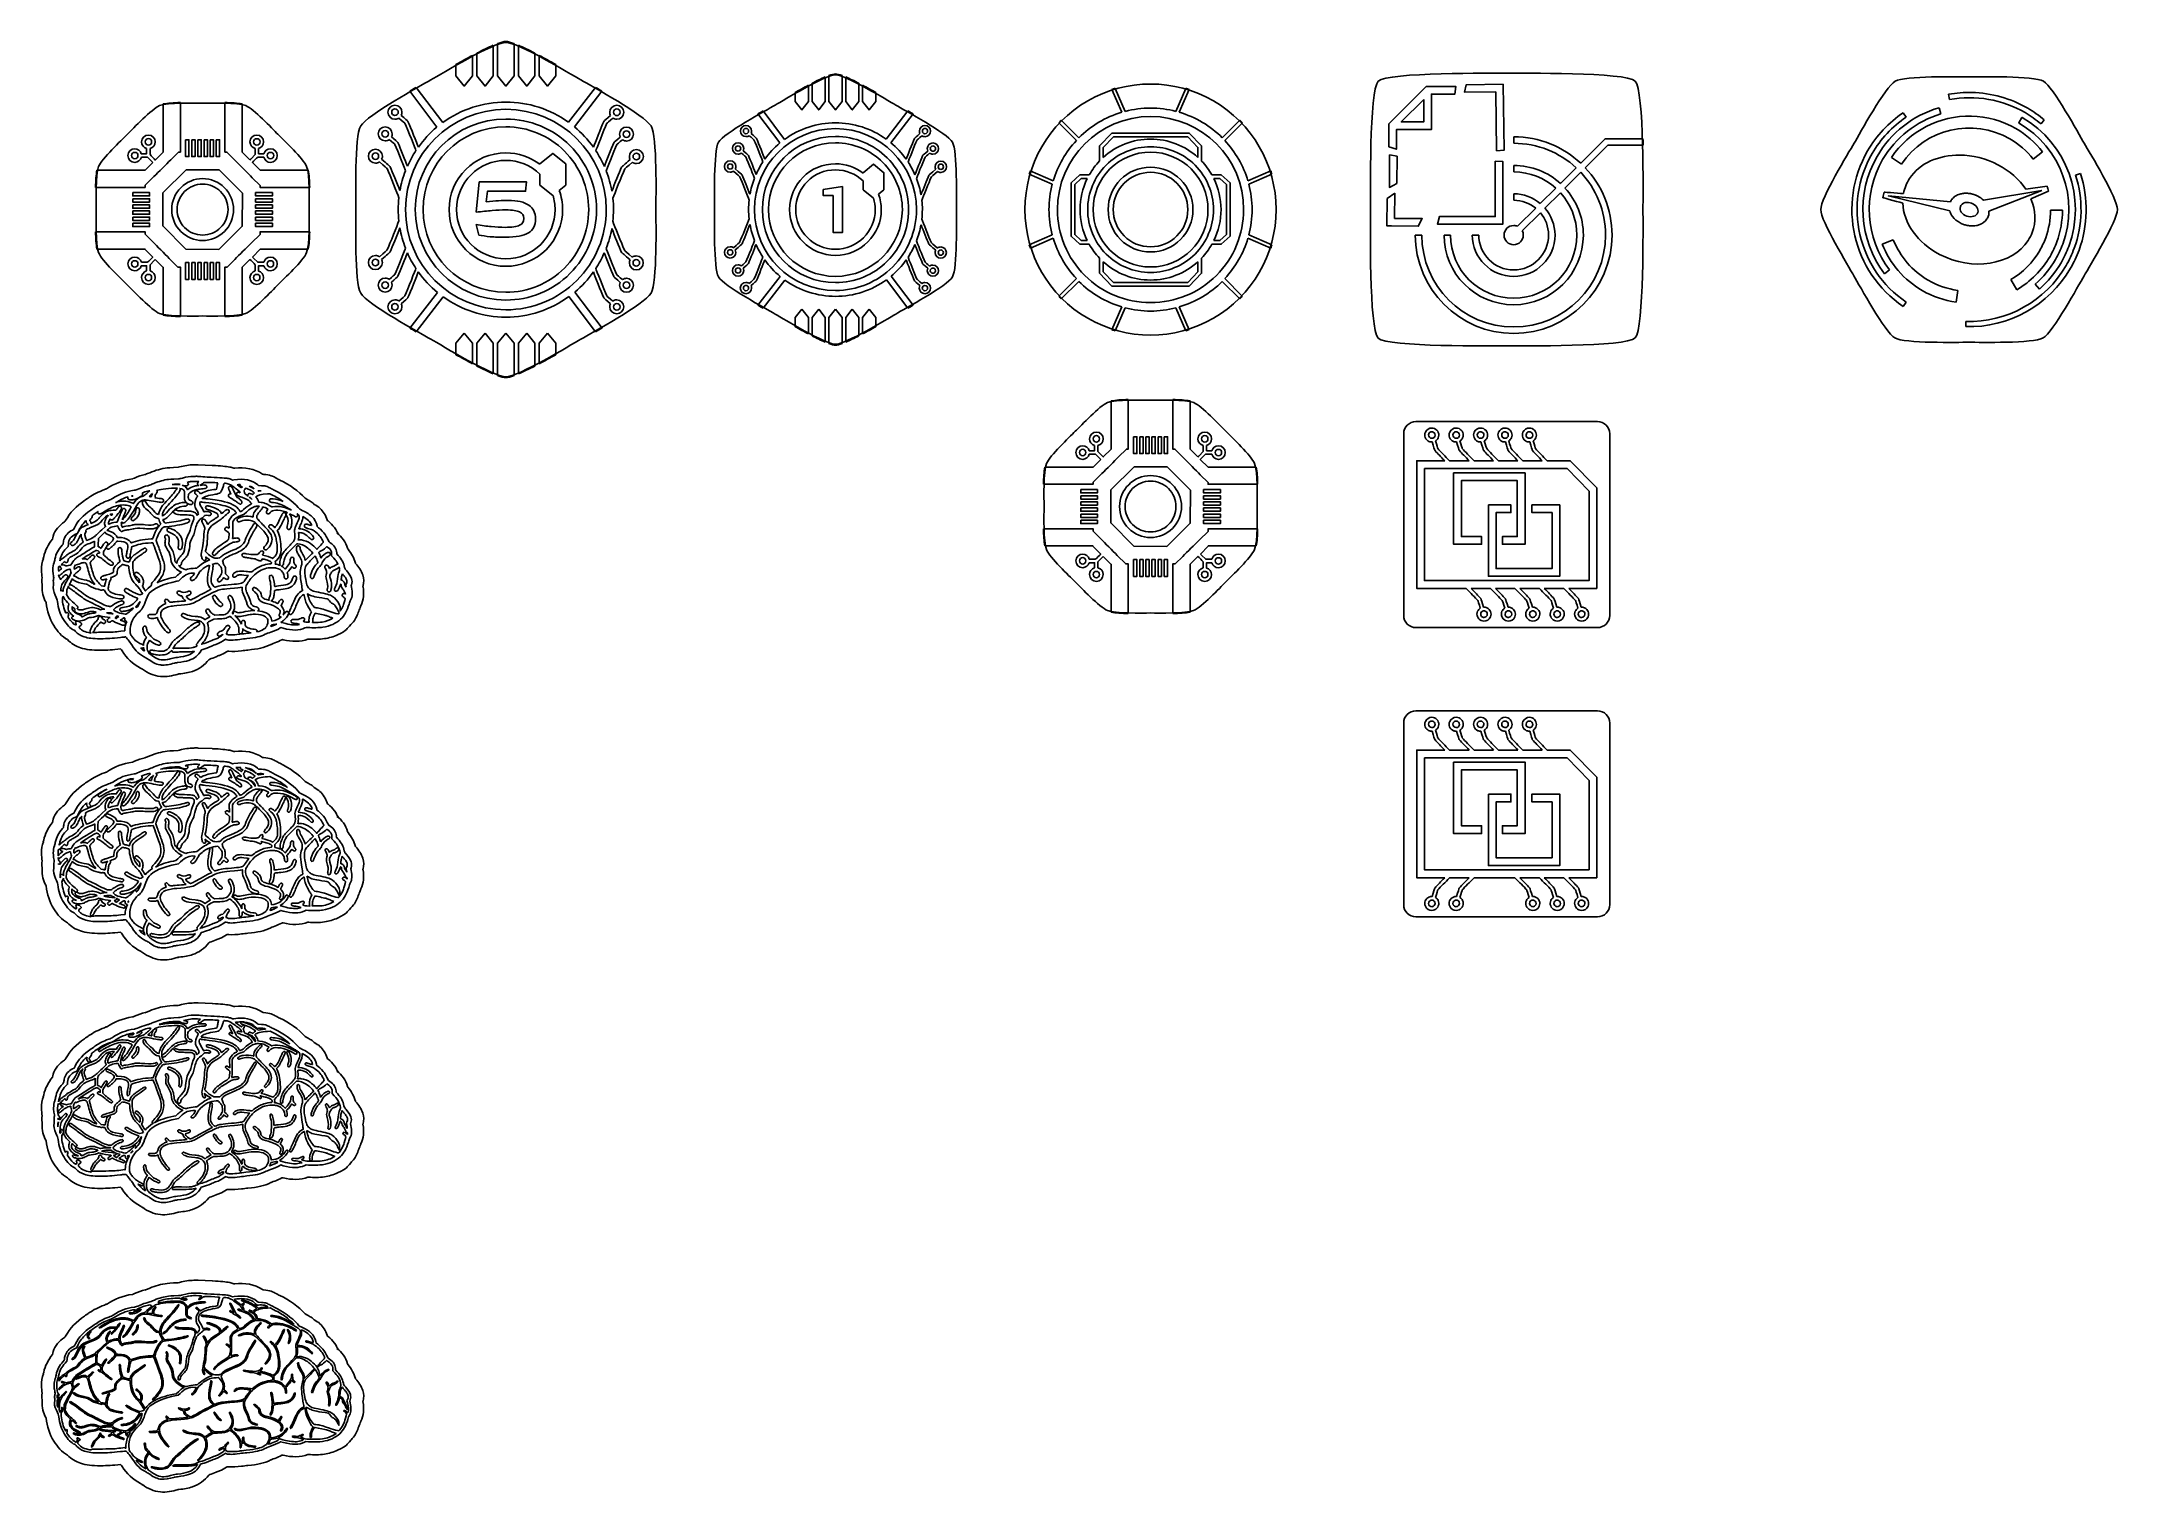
# Model space of a CAD drawing. Extents: x 3 to 1707, y 187 to 1378.
import ezdxf

# ---------------------------------------------------------------- set-up
doc = ezdxf.new("R2010")
doc.units = 0
doc.layers.add('Drawings', color=7, linetype='CONTINUOUS')

msp = doc.modelspace()

# ---------------------------------------------------------------- linework, layer by layer
at = {"layer": 'Drawings', "color": 7}
for points in [[(343.086921, 1358.755638), (343.086921, 1349.420042), (349.826333, 1341.082521), (356.565745, 1349.420042), (356.565745, 1366.084054), (356.565745, 1366.144712)], [(360.178093, 1368.063647), (360.178093, 1366.084037), (360.178093, 1365.262418), (360.178093, 1349.420025), (366.923011, 1341.082504), (373.662423, 1349.420025), (373.662423, 1365.262418), (373.662423, 1366.084037), (373.662423, 1374.5153)], [(377.274799, 1375.937974), (377.274799, 1365.262418), (377.274799, 1349.420025), (384.014211, 1341.082504), (390.75913, 1349.420025), (390.75913, 1366.084037), (390.75913, 1375.937974)], [(394.371506, 1374.5153), (394.371506, 1365.262418), (394.371506, 1349.420025), (401.110918, 1341.082504), (407.85033, 1349.420025), (407.85033, 1366.084037), (407.85033, 1368.063647)], [(411.468212, 1366.155723), (411.468212, 1365.262418), (411.468212, 1349.420025), (418.207596, 1341.082504), (424.947008, 1349.420025), (424.947008, 1358.761135)], [(635.302608, 1343.304739), (635.302608, 1341.711126), (635.302608, 1341.043904), (635.302608, 1328.256396), (640.740458, 1321.529029), (646.183814, 1328.256396), (646.183814, 1341.043904), (646.183814, 1341.711126), (646.183814, 1348.515689)], [(649.101303, 1349.66265), (649.101303, 1341.043904), (649.101303, 1328.256396), (654.539152, 1321.529029), (659.982509, 1328.256396), (659.982509, 1341.711126), (659.982509, 1349.66265)], [(662.899969, 1348.515689), (662.899969, 1341.043904), (662.899969, 1328.256396), (668.337847, 1321.529029), (673.781203, 1328.256396), (673.781203, 1341.711126), (673.781203, 1343.304739)], [(305.104679, 1336.886189), (327.357965, 1307.385039)], [(332.222234, 1311.074059), (310.432234, 1339.952102)], [(457.579642, 1339.968643), (435.392543, 1311.349773)], [(440.256474, 1307.660953), (462.917871, 1336.891906)], [(457.579275, 1339.968847), (457.579642, 1339.968643)], [(621.503914, 1335.794221), (621.503914, 1328.256263), (626.94727, 1321.528897), (632.38512, 1328.256263), (632.38512, 1341.710993), (632.38512, 1341.760621)], [(676.698663, 1341.766267), (676.698663, 1341.043904), (676.698663, 1328.256396), (682.136513, 1321.529029), (687.579897, 1328.256396), (687.579897, 1335.799867)], [(881.445437, 1338.275758), (889.580159, 1319.56045)], [(892.348725, 1320.271785), (884.142309, 1339.169063)], [(942.055984, 1339.163549), (933.959862, 1320.299358)], [(936.717415, 1319.538391), (944.79699, 1338.352958)], [(1568.070935, 1334.294482), (1568.843051, 1330.037492)], [(102.769022, 1326.32822), (102.769022, 1286.804192), (96.31703, 1280.353231), (95.360613, 1281.281895)], [(108.966679, 1280.447199), (115.363307, 1286.804192), (116.894756, 1286.804192), (116.894756, 1327.494574)], [(153.39506, 1327.505867), (153.39506, 1286.804424), (155.131051, 1286.804424), (162.185657, 1279.684581)], [(173.950634, 1280.375555), (167.520794, 1286.804424), (167.520794, 1326.350544)], [(303.665234, 1311.994937), (303.554827, 1312.21552), (303.378345, 1312.403015)], [(464.671792, 1312.314973), (464.49531, 1312.127479), (464.395915, 1311.895884)], [(612.740464, 1297.304869), (595.15294, 1320.613536)], [(713.914324, 1320.624564), (696.006901, 1297.530952)], [(699.933895, 1294.547906), (718.227348, 1318.148826)], [(713.914578, 1320.624716), (713.914324, 1320.624564)], [(986.380568, 1312.959911), (971.991774, 1298.573276)], [(1533.276411, 1315.606743), (1530.888368, 1319.14688)], [(1561.717581, 1318.137775), (1560.211978, 1323.28807)], [(1643.908579, 1309.982226), (1646.621998, 1313.197022)], [(295.447665, 1294.608584), (295.337258, 1294.845683), (295.155128, 1295.022139)], [(472.900515, 1294.82932), (472.718386, 1294.647359), (472.607978, 1294.410259)], [(589.693009, 1298.04929), (589.604909, 1298.231251), (589.461464, 1298.374618)], [(719.639289, 1298.308609), (719.495844, 1298.159737), (719.41311, 1297.972243)], [(837.799222, 1310.759731), (852.215604, 1296.345524)], [(881.296515, 1302.46081), (871.275666, 1291.912082), (871.275666, 1279.593284)], [(874.275861, 1282.449658), (874.275861, 1290.721007), (882.58153, 1299.472095)], [(954.955721, 1279.521316), (954.955721, 1291.911799), (944.934844, 1302.460528), (923.249632, 1302.460528), (881.296515, 1302.460528), (881.296515, 1302.46081)], [(882.58153, 1299.472095), (923.249632, 1299.472095), (943.655363, 1299.472095), (951.966566, 1290.721007), (951.966566, 1282.449658)], [(974.015783, 1296.34001), (988.481805, 1310.803845)], [(1211.124962, 1299.427981), (1211.124962, 1294.090203)], [(1211.125103, 1299.427981), (1211.124962, 1299.427981)], [(1317.218379, 1297.78474), (1286.14099, 1297.78474), (1266.115782, 1277.757043)], [(94.310158, 1278.341089), (88.001941, 1272.039338), (48.422214, 1272.039338)], [(89.179505, 1289.855571), (89.179505, 1285.483026), (84.850575, 1285.483026)], [(84.889334, 1282.669366), (89.892736, 1282.669366), (93.326046, 1279.352661)], [(91.988103, 1284.742295), (91.988103, 1289.794726)], [(178.274046, 1289.789415), (178.274046, 1284.786767), (174.956842, 1281.353977)], [(221.884209, 1272.039544), (182.287847, 1272.039544), (175.957563, 1278.363443), (176.886338, 1279.319716)], [(180.347287, 1282.691718), (185.40051, 1282.691718)], [(185.461308, 1285.499836), (181.08813, 1285.499836), (181.08813, 1289.828168)], [(427.836909, 1255.358265), (433.280265, 1259.780683), (433.280265, 1277.084347), (422.641729, 1285.736179), (412.014205, 1277.084347)], [(583.058469, 1284.015555), (582.97037, 1284.208555), (582.82156, 1284.351921)], [(726.279193, 1284.192169), (726.130384, 1284.048802), (726.042284, 1283.855802)], [(1269.898993, 1273.996337), (1288.357915, 1292.446962), (1317.400226, 1292.446962)], [(1521.143255, 1282.416572), (1529.30003, 1276.985052)], [(47.255656, 1257.915735), (88.001941, 1257.915735), (88.001941, 1259.656978), (95.117344, 1266.705005)], [(175.929921, 1265.842849), (182.287847, 1259.447131), (182.287847, 1257.915941), (223.039734, 1257.915941)], [(289.00031, 1274.773876), (288.89555, 1275.00547), (288.71342, 1275.187431)], [(362.240731, 1262.399954), (359.692781, 1237.525246)], [(367.893691, 1246.055756), (368.908449, 1254.757218), (400.267108, 1254.757218), (401.033689, 1262.399946), (362.240731, 1262.399954)], [(412.014205, 1268.752351), (412.014205, 1259.780694), (422.641729, 1251.134376), (422.735476, 1251.206059)], [(479.342195, 1274.851248), (479.1547, 1274.669287), (479.055306, 1274.443198)], [(577.852475, 1268.002218), (577.76974, 1268.189712), (577.62093, 1268.338584)], [(654.539011, 1272.275594), (654.539152, 1272.275605)], [(689.907258, 1252.330623), (694.302762, 1255.903846), (694.302762, 1269.865884), (685.715795, 1276.85242), (677.139868, 1269.865884)], [(677.139868, 1263.144034), (677.139868, 1255.903846), (685.715795, 1248.922827)], [(731.479513, 1268.068387), (731.330703, 1267.919515), (731.248251, 1267.737695)], [(813.61014, 1268.608931), (832.477173, 1260.508521)], [(833.232742, 1263.260122), (814.426362, 1271.338477)], [(862.798993, 1268.074051), (855.077917, 1268.074051), (847.880753, 1261.534167), (847.880753, 1235.104446), (847.880753, 1217.817323), (855.077917, 1211.260901)], [(861.221695, 1214.255131), (856.236063, 1214.255131), (850.875441, 1219.135226), (850.875441, 1244.236017), (850.875441, 1260.199724), (856.236063, 1265.085335)], [(856.236063, 1265.085335), (861.183095, 1265.085335)], [(963.432366, 1211.260619), (971.15347, 1211.260619), (978.350634, 1217.817041), (978.350634, 1244.235735), (978.350634, 1261.533885), (971.15347, 1268.073768)], [(965.009692, 1265.085335), (969.989789, 1265.085335), (975.355945, 1260.199724), (975.355945, 1235.104446), (975.355945, 1219.135226), (969.989789, 1214.255131), (965.048292, 1214.255131)], [(1011.738837, 1271.338477), (993.020698, 1263.210494)], [(993.732132, 1260.436835), (1012.63226, 1268.6365)], [(1211.124962, 1275.882205), (1211.124962, 1270.544427)], [(1262.359905, 1274.007365), (1249.454634, 1261.104059)], [(1253.243492, 1257.34335), (1266.148735, 1270.23563)], [(1676.254437, 1269.270639), (1672.23395, 1267.952737)], [(1211.124962, 1252.650738), (1211.124962, 1247.31296)], [(1245.66027, 1257.304753), (1232.986655, 1244.633042)], [(1236.770007, 1240.872335), (1249.449128, 1253.544043)], [(1568.958824, 1238.622519), (1518.705572, 1250.919261), (1569.48827, 1246.011594)], [(1592.072608, 1250.682257), (1592.111293, 1250.654589)], [(1596.628132, 1247.406704), (1644.487666, 1255.319626)], [(1644.487666, 1255.319626), (1601.188909, 1238.236531)], [(1648.932812, 1258.821166), (1631.439035, 1256.306675)], [(1635.619457, 1248.465434), (1649.991704, 1254.828859)], [(359.692781, 1227.428684), (361.942914, 1218.765824)], [(1229.225385, 1240.872335), (1214.296104, 1225.95082)], [(1218.15115, 1222.256282), (1233.019749, 1237.117142)], [(1661.507172, 1239.201522), (1651.789619, 1239.229094)], [(94.266023, 1213.228177), (88.002025, 1219.535415), (88.002025, 1221.420409), (47.244649, 1221.420409), (47.244564, 1221.420366)], [(182.287847, 1221.420366), (182.287847, 1219.319804), (175.260936, 1212.354711)], [(223.028789, 1221.420485), (182.287994, 1221.420485), (182.287847, 1221.420366)], [(577.609918, 1211.266266), (577.747715, 1211.415138), (577.835815, 1211.602632)], [(731.231591, 1211.337949), (731.31969, 1211.150454), (731.4685, 1211.001582)], [(832.499226, 1218.903628), (813.599099, 1210.703963)], [(814.498056, 1208.007503), (833.210689, 1216.129969)], [(992.998645, 1216.080341), (1011.816037, 1207.996475)], [(1135.739535, 1218.721659), (1130.400939, 1218.721659)], [(1159.288849, 1218.721659), (1153.950281, 1218.721659)], [(1182.518321, 1218.721659), (1177.190766, 1218.721659)], [(48.40009, 1207.296763), (87.825041, 1207.296763), (87.825041, 1207.119743), (94.271456, 1200.674296), (93.397932, 1199.773243)], [(84.822962, 1193.593151), (89.196111, 1193.593151), (89.196111, 1189.259292)], [(89.936983, 1196.401222), (84.883731, 1196.401222)], [(92.010196, 1189.298056), (92.010196, 1194.306229), (95.327457, 1197.739036)], [(96.283902, 1198.662138), (102.592091, 1192.354914), (102.769138, 1192.354914), (102.769138, 1152.985636)], [(116.894872, 1151.835824), (116.894872, 1192.531821), (114.788444, 1192.531821), (107.827819, 1199.557657)], [(161.588529, 1198.794946), (155.28034, 1192.531934), (153.39506, 1192.531934), (153.39506, 1151.847061)], [(167.520794, 1153.013417), (167.520794, 1192.355027), (167.697841, 1192.355027), (174.022667, 1198.678824), (174.923832, 1197.805468)], [(176.029567, 1200.685476), (182.459404, 1207.119861), (182.459404, 1207.296881), (221.856742, 1207.296881)], [(185.395112, 1196.423469), (180.391681, 1196.423469), (176.958371, 1199.740211)], [(178.296314, 1194.350555), (178.296314, 1189.292579)], [(181.104884, 1189.231765), (181.104884, 1193.609809), (185.433842, 1193.609809)], [(288.696873, 1204.478413), (288.86799, 1204.665908), (288.978398, 1204.897502)], [(479.03314, 1204.566816), (479.143547, 1204.335222), (479.325676, 1204.153261)], [(582.810406, 1195.148162), (582.959216, 1195.291585), (583.041951, 1195.484698)], [(726.030989, 1195.31914), (726.119089, 1195.131674), (726.262534, 1194.988251)], [(871.275666, 1199.813362), (871.275666, 1187.422856), (881.296515, 1176.885161), (902.981755, 1176.885161), (902.981755, 1176.873868), (944.934844, 1176.873868), (954.955721, 1187.422574), (954.955721, 1199.741397)], [(951.961032, 1196.885302), (951.961032, 1188.61945), (943.655363, 1179.86836), (923.244097, 1179.86836), (902.981755, 1179.86836), (882.58153, 1179.86836), (874.275861, 1188.61945), (874.275861, 1196.879769)], [(295.138723, 1184.516903), (295.32057, 1184.693358), (295.425329, 1184.930515)], [(472.591431, 1184.726504), (472.701839, 1184.494994), (472.878321, 1184.318539)], [(589.444946, 1181.031893), (589.593755, 1181.18068), (589.67649, 1181.3625)], [(609.16121, 1184.781332), (590.867758, 1161.191437)], [(595.175021, 1158.710021), (613.08795, 1181.803639)], [(696.354388, 1182.035233), (713.94194, 1158.726566)], [(718.238163, 1161.202448), (700.275593, 1185.012926)], [(719.390802, 1181.296322), (719.48455, 1181.108856), (719.627994, 1180.960069)], [(852.215604, 1182.994953), (837.755088, 1168.536615)], [(839.856325, 1166.380555), (854.245147, 1180.767182)], [(988.432164, 1168.580743), (974.021289, 1182.994953)], [(1515.462735, 1186.981718), (1519.632117, 1190.16345)], [(1619.11285, 1182.15127), (1624.048842, 1173.79719)], [(303.361516, 1167.020284), (303.543645, 1167.20775), (303.654052, 1167.43926)], [(327.78796, 1171.668686), (305.126562, 1142.443226)], [(310.459624, 1139.366295), (332.652257, 1167.985171)], [(435.822567, 1168.266398), (457.612566, 1139.388344)], [(464.368525, 1167.351032), (464.484298, 1167.119522), (464.66078, 1166.932056)], [(889.519477, 1159.796564), (881.434397, 1140.993016)], [(884.175403, 1140.176917), (892.271496, 1159.041108)], [(626.94727, 1157.811256), (621.503914, 1151.083898), (621.503914, 1143.551451)], [(632.38512, 1137.579549), (632.38512, 1138.296381), (632.38512, 1151.083898), (626.94727, 1157.811256)], [(640.740458, 1157.811256), (635.302608, 1151.083898), (635.302608, 1138.296381), (635.302608, 1137.623648), (635.302608, 1136.035549)], [(646.183814, 1130.819102), (646.183814, 1137.623648), (646.183814, 1138.296381), (646.183814, 1151.083898), (640.740458, 1157.811256)], [(654.539152, 1157.811256), (649.101303, 1151.083898), (649.101303, 1137.623648), (649.101303, 1129.677647)], [(659.982509, 1129.672141), (659.982509, 1138.296381), (659.982509, 1151.083898), (654.539152, 1157.811256)], [(668.337847, 1157.811256), (662.899969, 1151.083898), (662.899969, 1137.623648), (662.899969, 1130.819102)], [(673.781203, 1136.035549), (673.781203, 1138.296381), (673.781203, 1151.083898), (668.337847, 1157.811256)], [(682.136513, 1157.811256), (676.698663, 1151.083898), (676.698663, 1137.623648), (676.698663, 1137.573959)], [(687.579897, 1143.54589), (687.579897, 1151.083842), (682.136513, 1157.811256)], [(1582.244647, 1147.87478), (1582.112215, 1143.579204)], [(349.826333, 1138.258041), (343.086921, 1129.920534), (343.086921, 1120.584938)], [(356.565745, 1113.195858), (356.565745, 1114.078136), (356.565745, 1129.920534), (349.826333, 1138.258041)], [(366.923011, 1138.258041), (360.178093, 1129.920534), (360.178093, 1114.078136), (360.178093, 1113.245492), (360.178093, 1111.276898)], [(373.662423, 1104.819729), (373.662423, 1113.245492), (373.662423, 1114.078136), (373.662423, 1129.920534), (366.923011, 1138.258041)], [(384.014211, 1138.258041), (377.274799, 1129.920534), (377.274799, 1113.245492), (377.274799, 1103.402579)], [(390.75913, 1103.397074), (390.75913, 1114.078136), (390.75913, 1129.920534), (384.014211, 1138.258041)], [(401.110918, 1138.258041), (394.371506, 1129.920534), (394.371506, 1113.245492), (394.371506, 1104.819729)], [(407.85033, 1111.276898), (407.85033, 1114.078136), (407.85033, 1129.920534), (401.110918, 1138.258041)], [(418.207596, 1138.258041), (411.468212, 1129.920534), (411.468212, 1113.245492), (411.468212, 1113.184791)], [(424.947008, 1120.579376), (424.947008, 1129.920506), (418.207596, 1138.258041)], [(880.743491, 1082.580014), (880.743491, 1043.055964), (874.291504, 1036.605006), (873.335085, 1037.53367)], [(886.941145, 1036.698993), (893.337787, 1043.055964), (894.869228, 1043.055964), (894.869228, 1083.746371)], [(931.369529, 1083.757664), (931.369529, 1043.056218), (933.105519, 1043.056218), (940.160143, 1035.936395)], [(951.925114, 1036.627367), (945.495266, 1043.056218), (945.495266, 1082.602347)], [(1130.862334, 1065.653784), (1279.94102, 1065.653784)], [(1143.945612, 1057.325566), (1143.945612, 1057.319919)], [(1143.945612, 1057.325396), (1143.945612, 1057.325566)], [(1144.005051, 1060.358398), (1144.006322, 1060.358398)], [(1163.976326, 1057.325566), (1163.976326, 1057.319919)], [(1163.976326, 1057.325396), (1163.976326, 1057.325566)], [(1184.007039, 1057.325566), (1184.007039, 1057.319919)], [(1184.007039, 1057.325396), (1184.007039, 1057.325566)], [(1204.037753, 1057.325566), (1204.037753, 1057.319919)], [(1204.037753, 1057.325396), (1204.037753, 1057.325566)], [(1224.068466, 1057.325566), (1224.068466, 1057.319919)], [(1224.068466, 1057.325396), (1224.068466, 1057.325566)], [(867.153977, 1046.107345), (867.153977, 1041.734807), (862.825056, 1041.734807)], [(869.962583, 1040.994089), (869.962583, 1046.046503)], [(956.248529, 1046.041224), (956.248529, 1041.038584), (952.931316, 1037.605777)], [(963.435782, 1041.751634), (959.062613, 1041.751634), (959.062613, 1046.079959)], [(1120.857044, 906.593741), (1120.857044, 1055.650001)], [(1146.306123, 1042.244128), (1146.410883, 1042.006972), (1146.581718, 1041.819505)], [(1166.335707, 1042.244156), (1166.440467, 1042.007), (1166.611302, 1041.819534)], [(1186.366562, 1042.244184), (1186.471322, 1042.007028), (1186.642156, 1041.819562)], [(1206.397417, 1042.244213), (1206.502176, 1042.007056), (1206.673011, 1041.81959)], [(1226.428271, 1042.244241), (1226.533031, 1042.007085), (1226.703866, 1041.819618)], [(1289.94631, 1055.650001), (1289.94631, 906.593741)], [(128.037234, 1030.187927), (128.034411, 1030.187927)], [(143.205401, 1029.649527), (143.03259, 1029.666466), (131.610841, 1030.201366), (131.60237, 1030.201366), (131.4417, 1030.20419), (131.272842, 1030.20419), (131.274819, 1030.202044)], [(131.274819, 1030.202044), (131.277643, 1030.199221)], [(825.230142, 1014.167521), (865.976404, 1014.167521), (865.976404, 1015.908755), (873.091822, 1022.956782)], [(872.284635, 1034.592877), (865.976404, 1028.29113), (826.396702, 1028.29113)], [(862.863797, 1038.921147), (867.867219, 1038.921147), (871.300515, 1035.604433)], [(999.858686, 1028.291356), (960.262324, 1028.291356), (953.93204, 1034.615238), (954.860816, 1035.571513)], [(958.321756, 1038.943535), (963.374988, 1038.943535)], [(1154.512398, 1033.515059), (1131.547677, 1033.515059), (1131.547677, 931.959427), (1131.547677, 928.733595), (1172.133016, 928.733595)], [(1174.541982, 1033.515087), (1158.542768, 1033.515087)], [(1194.572837, 1033.515115), (1178.573623, 1033.515115)], [(1214.603691, 1033.515144), (1198.604477, 1033.515144)], [(1234.634546, 1033.515172), (1218.635332, 1033.515172)], [(1256.286833, 928.733737), (1279.25706, 928.733737), (1279.25706, 1011.298355), (1257.610449, 1033.5152), (1238.666187, 1033.5152)], [(91.635593, 1008.907679), (91.635593, 1008.907821)], [(94.089795, 1006.724459), (94.089795, 1006.724233)], [(111.920074, 1011.0027), (111.920017, 1011.003236)], [(113.916467, 1014.377771), (115.879823, 1014.377771), (116.855981, 1013.903572)], [(113.916467, 1014.377658), (113.916467, 1014.377771)], [(119.949838, 1008.862592), (119.955203, 1008.862592), (120.225432, 1008.404908), (120.225432, 1005.515443)], [(127.643185, 1016.51627), (127.643468, 1016.517315)], [(128.167379, 1020.707864), (128.161732, 1020.707864)], [(131.211201, 1020.719609), (131.205553, 1020.719609), (131.172487, 1020.719609), (131.173109, 1020.719157)], [(138.243149, 1011.189235), (138.243149, 1011.194881)], [(139.318589, 1015.7775), (139.318843, 1015.778404)], [(157.496608, 1012.591195), (157.496495, 1012.591195)], [(160.788492, 1017.813655), (159.8068, 1017.670232), (158.797549, 1018.116877)], [(164.219473, 1002.957827), (163.44185, 1003.465143), (161.439866, 1007.440897)], [(162.961932, 1006.525672), (162.961932, 1006.520025)], [(167.175448, 1011.510384), (166.960338, 1011.278874), (167.125808, 1011.157473), (167.125808, 1011.151826)], [(170.203344, 1011.091662), (170.203203, 1011.091323)], [(176.584145, 1006.117481), (176.253234, 1005.803192), (175.7348, 1006.040349)], [(183.482955, 1013.065704), (183.477308, 1013.065704), (181.072747, 1013.209128), (180.416459, 1013.788127), (180.411094, 1013.793774)], [(182.275677, 1008.731365), (181.007208, 1008.50522), (180.714926, 1008.753387), (181.062356, 1008.808441), (181.068003, 1008.808441)], [(183.268494, 1008.874506), (183.268381, 1008.874788)], [(188.369814, 1006.283659), (190.371798, 1006.371746), (190.371798, 1006.371323)], [(190.371798, 1006.371323), (193.013523, 1005.047906)], [(191.356314, 1021.230426), (191.350667, 1021.230426)], [(953.904396, 1022.094663), (960.262324, 1015.698928), (960.262324, 1014.167747), (1001.014206, 1014.167747)], [(64.666961, 993.820228), (64.043767, 992.882784), (61.694353, 992.833094)], [(67.088182, 996.329312), (67.082534, 996.323665), (67.071522, 996.323665)], [(69.983476, 997.244452), (69.983447, 997.245271)], [(70.667322, 994.355523), (70.617682, 994.36117), (70.579081, 994.36117)], [(73.639958, 1003.503879), (73.639958, 1003.498232)], [(77.875527, 1004.755357), (77.875527, 1004.75564)], [(81.862892, 994.835962), (81.862892, 994.835539)], [(111.754915, 992.77756), (111.754548, 992.778717)], [(128.845748, 996.378861), (128.840101, 996.378861)], [(133.445435, 1000.134878), (133.445294, 1000.134708)], [(151.209554, 990.501284), (150.669067, 990.03259)], [(167.4402, 988.978883), (169.20502, 989.546843), (171.240098, 991.443754)], [(178.922518, 1003.730504), (178.79017, 1003.873927)], [(181.884113, 999.495629), (181.14509, 999.550683), (181.078903, 999.79885)], [(192.528183, 995.740431), (191.860855, 995.563975), (190.901244, 996.209153)], [(201.710361, 990.93607), (201.704996, 990.93607)], [(217.488817, 992.453503), (214.91328, 993.710741), (213.688947, 995.100335)], [(29.93292, 978.490906), (29.232498, 977.051678), (28.25634, 976.577451)], [(30.881744, 973.13767), (32.387348, 973.782848), (32.387263, 973.782198)], [(32.530651, 973.975283), (33.308273, 975.69571), (33.308273, 975.701356)], [(39.639574, 984.480002), (39.639574, 984.479804)], [(55.489865, 979.373635), (55.357518, 979.566748), (52.48967, 976.853738)], [(55.285965, 975.095196), (55.285824, 975.094575)], [(58.252925, 981.551293), (58.048855, 981.463206)], [(59.697875, 985.124672), (59.703523, 985.124672), (59.703523, 985.119025)], [(65.246132, 980.035188), (65.25178, 980.035188), (65.439303, 980.035188), (65.461328, 979.980133), (65.461328, 979.974487)], [(69.178237, 979.102514), (69.277491, 979.141193), (69.277519, 979.14204)], [(69.277519, 979.14204), (69.288532, 979.125101)], [(98.353178, 981.143441), (98.347531, 981.143441), (98.347531, 981.149087)], [(98.667316, 986.167255), (99.02028, 986.10119), (99.114028, 985.742774)], [(105.67179, 982.537693), (104.293028, 982.405281), (104.254427, 982.438313)], [(157.33656, 985.285006), (156.647178, 983.96159), (156.757473, 980.939797)], [(188.243029, 971.636246), (188.921398, 970.29078), (188.915751, 969.011492)], [(194.546432, 978.804771), (194.441644, 978.69438), (194.005973, 979.096924)], [(196.840699, 975.402624), (196.465681, 976.163585), (197.000662, 976.775674), (197.006027, 976.775674)], [(217.461399, 987.699792), (217.461794, 987.700131)], [(230.322649, 978.51352), (229.208581, 979.417847), (229.098174, 980.07957), (229.092526, 980.07957)], [(245.414039, 974.091828), (246.373395, 973.433466), (246.303367, 973.577454)], [(872.2405, 969.479819), (865.976489, 975.787043), (865.976489, 977.672039), (825.219129, 977.672039), (825.219045, 977.672152)], [(960.262324, 977.672152), (960.262324, 975.571598), (953.235402, 968.606491)], [(1001.00325, 977.672265), (960.262466, 977.672265), (960.262324, 977.672152)], [(23.138587, 961.43647), (24.842725, 963.234113), (24.953048, 965.064846)], [(40.632279, 968.378369), (39.987032, 968.163235), (39.860163, 968.51064)], [(46.378986, 967.490445), (46.373339, 965.637663), (46.367691, 962.814375), (46.808897, 962.913755)], [(46.378591, 967.490643), (46.378986, 967.490445)], [(51.883052, 961.750024), (51.805824, 961.612248)], [(64.705307, 967.573196), (64.705307, 967.561903), (64.633613, 967.396458), (65.60977, 967.396458)], [(65.692844, 970.589088), (65.05861, 970.589088), (65.091704, 970.440301)], [(76.176866, 966.40379), (76.182514, 966.40379)], [(92.843041, 966.127927), (94.232816, 966.193992), (94.436886, 965.708725)], [(94.558588, 970.622742), (94.13393, 969.371009), (92.953702, 969.310308)], [(98.176837, 964.821225), (96.991104, 967.953323), (97.432309, 969.342889)], [(104.463749, 969.89998), (104.463749, 969.894334)], [(107.436215, 970.875991), (107.43085, 970.875991)], [(185.849396, 960.762184), (185.854761, 960.762184), (186.163591, 960.453401), (186.323526, 960.453401)], [(209.089937, 961.986616), (212.525831, 965.427497), (212.525803, 965.428119)], [(212.525803, 965.428119), (213.18209, 965.428119)], [(225.469674, 957.9398), (225.618484, 957.774355), (224.802262, 957.007861)], [(227.200921, 955.199997), (227.371756, 955.365442)], [(228.910877, 960.685871), (228.811482, 960.812636)], [(230.918085, 957.499649), (230.515508, 958.354371), (230.747053, 958.585881)], [(236.328291, 962.385179), (237.072819, 963.079962), (237.073356, 963.079059)], [(237.073356, 963.079059), (237.222165, 962.985325)], [(239.957468, 966.272056), (239.957468, 966.266409), (238.904082, 966.988775), (237.734895, 969.326796)], [(240.900588, 957.415939), (240.889293, 955.557651), (242.775449, 953.550463)], [(246.481656, 955.872109), (245.279376, 957.239625), (245.202289, 958.01713), (245.202289, 958.022776)], [(826.374564, 963.548543), (865.799527, 963.548543), (865.799527, 963.371523), (872.245922, 956.92607), (871.372406, 956.025018)], [(874.258382, 954.913913), (880.566557, 948.606689), (880.743604, 948.606689), (880.743604, 909.237411)], [(894.86934, 908.087599), (894.86934, 948.783596), (892.762907, 948.783596), (885.802285, 955.809432)], [(939.563012, 955.046749), (933.254809, 948.783737), (931.369529, 948.783737), (931.369529, 908.098864)], [(945.495266, 909.26522), (945.495266, 948.60683), (945.672313, 948.60683), (951.997147, 954.930627), (952.898307, 954.057271)], [(954.004045, 956.937279), (960.433865, 963.371636), (960.433865, 963.548656), (999.831211, 963.548656)], [(963.369595, 952.675272), (958.366145, 952.675272), (954.932849, 955.992014)], [(17.088697, 939.461382), (17.088697, 939.455736), (17.094062, 939.455736)], [(23.943458, 947.347135), (23.364371, 947.17068), (22.807337, 947.391179), (22.801689, 947.396825)], [(27.131147, 948.146634), (27.042906, 947.959168), (26.325965, 947.854424)], [(26.497252, 944.7053), (26.497167, 944.705639)], [(26.932979, 942.422108), (27.148061, 941.594969), (26.850244, 940.773336)], [(37.742293, 953.05938), (37.736928, 953.05938)], [(37.830619, 949.932646), (37.830619, 949.933126)], [(41.823462, 953.550181), (40.676329, 952.348081), (40.422618, 952.474847)], [(62.83039, 938.710557), (62.83039, 938.704911)], [(68.891433, 947.957784), (69.271985, 948.310695), (69.272013, 948.311937)], [(69.272013, 948.311937), (69.906247, 948.262248)], [(77.930307, 947.32421), (77.919295, 950.108903), (78.250206, 950.803715), (78.250206, 950.792421)], [(114.506821, 939.505369), (113.028777, 938.104765), (111.291544, 937.762893)], [(131.222862, 946.238882), (130.274293, 945.450338), (129.022371, 945.367615)], [(140.901647, 947.915124), (140.901675, 947.914927)], [(146.317443, 949.166067), (147.618977, 949.232132), (147.856141, 948.983965)], [(154.838195, 939.824768), (154.83283, 939.830414), (153.834619, 940.767831), (153.944913, 941.683197)], [(176.567456, 943.117032), (175.530617, 942.245793), (174.59306, 942.311858)], [(194.767049, 950.693296), (194.767049, 950.698942), (194.733955, 950.84773), (195.947276, 952.055363)], [(199.912757, 947.092672), (199.918405, 947.092672)], [(203.26041, 944.936866), (202.95158, 944.6005), (202.311812, 945.212589)], [(204.638918, 941.854853), (204.633553, 941.860499), (204.616893, 941.9212), (205.047058, 942.318239)], [(220.676987, 953.032107), (219.375424, 951.747286)], [(249.829702, 940.74643), (249.835349, 940.740783)], [(249.830041, 940.746289), (249.829702, 940.74643)], [(862.79744, 949.844926), (867.17058, 949.844926), (867.17058, 945.511067)], [(867.911466, 952.652996), (862.858206, 952.652996)], [(869.984664, 945.54983), (869.984664, 950.558004), (873.301934, 953.990811)], [(956.27078, 950.602358), (956.27078, 945.544381)], [(959.079358, 945.483568), (959.079358, 949.861612), (963.408308, 949.861612)], [(21.213859, 929.678691), (20.585131, 928.129214), (20.585131, 926.326037)], [(20.838729, 922.340289), (20.838729, 922.339922)], [(23.894212, 923.018217), (23.888565, 923.018217), (23.513547, 923.751622), (23.590776, 925.367277)], [(25.311434, 929.354013), (25.311434, 929.348366)], [(53.713665, 930.703883), (52.04262, 930.95205), (50.542523, 932.485011), (50.54817, 932.485011)], [(57.706904, 928.272016), (57.706904, 928.277663)], [(66.944652, 920.29877), (66.950017, 920.29877), (67.021711, 920.287476)], [(80.930869, 921.131668), (81.973215, 920.756707)], [(84.493576, 923.795101), (83.550513, 923.497329), (82.000774, 924.076328)], [(86.897798, 928.680602), (85.695518, 930.627118), (85.9878, 931.321929)], [(113.993498, 934.614758), (115.587343, 934.93458), (117.341151, 936.621946)], [(124.963143, 926.398341), (124.957495, 926.398341)], [(125.795743, 935.359174), (125.80139, 935.359174), (125.80139, 935.353527)], [(142.004674, 928.27323), (142.148062, 928.129807), (139.087214, 926.541708)], [(143.995617, 922.91336), (143.98997, 922.907713)], [(144.563522, 923.078635), (144.563664, 923.078804)], [(167.561365, 929.894079), (167.567013, 929.12208)], [(217.224546, 926.690608), (217.218898, 926.696255), (217.174848, 926.894732), (216.898972, 926.751309), (216.898972, 926.756955)], [(221.256356, 924.352333), (221.256158, 924.352615)], [(248.732353, 935.667703), (248.914483, 935.607002), (248.96418, 936.478269)], [(250.176821, 924.165883), (250.171173, 924.165883)], [(253.127855, 932.811326), (252.515674, 931.46586), (252.923785, 929.811583)], [(257.318815, 929.723327), (257.318815, 929.728974), (257.032039, 930.997251), (257.318815, 931.78029), (257.318815, 931.785936)], [(1176.164431, 928.733624), (1192.163616, 928.733624)], [(1184.376466, 919.999049), (1184.271706, 920.236205), (1184.100589, 920.423672)], [(1196.195031, 928.733652), (1212.194217, 928.733652)], [(1204.407066, 919.999078), (1204.302306, 920.236234), (1204.131189, 920.4237)], [(1216.225632, 928.73368), (1232.224818, 928.73368)], [(1224.437667, 919.999106), (1224.332907, 920.236262), (1224.16179, 920.423728)], [(1236.256233, 928.733708), (1252.255418, 928.733708)], [(1244.468267, 919.999134), (1244.363508, 920.23629), (1244.192391, 920.423756)], [(1264.498868, 919.999162), (1264.394108, 920.236318), (1264.222991, 920.423785)], [(24.335276, 917.195129), (25.482409, 915.97098), (25.427262, 915.827557)], [(25.421728, 904.110208), (24.770947, 905.064197), (24.947429, 905.96299)], [(28.173747, 913.764016), (28.173747, 913.765287)], [(40.549544, 909.04938), (42.854851, 909.832419), (44.652766, 909.771718)], [(48.993095, 906.194387), (49.941693, 906.574853), (50.901304, 906.243992), (50.906951, 906.243992)], [(52.329735, 911.465719), (52.335383, 911.471366), (51.458507, 911.234209), (49.704699, 911.857309)], [(57.949574, 908.741811), (60.023252, 908.747458), (60.023252, 908.747316)], [(60.023252, 908.747316), (60.398269, 908.41095)], [(64.871002, 906.321407), (64.871002, 906.321068)], [(98.005381, 904.84302), (98.043982, 904.699597)], [(137.178977, 903.017511), (137.134842, 902.984478), (136.897707, 903.171945)], [(143.295393, 903.07968), (143.30104, 903.07968), (144.437133, 903.570452), (147.486969, 903.658538)], [(148.722004, 906.921948), (145.065522, 906.800547), (144.254806, 907.225141)], [(157.138335, 905.753954), (157.436152, 905.94142), (157.435841, 905.940573)], [(157.435841, 905.940573), (157.678483, 905.753107)], [(160.314673, 907.699284), (159.658386, 908.22865), (159.531516, 908.046831)], [(176.633757, 907.512326), (176.633757, 907.512128)], [(197.08351, 916.660455), (196.879468, 916.268922), (195.974976, 916.737644)], [(199.934669, 914.035532), (199.515517, 914.465631), (200.182845, 915.744948), (200.17748, 915.744948)], [(214.571554, 903.646963), (213.463021, 903.12313), (211.433478, 903.205852)], [(224.603613, 909.442353), (224.471181, 909.563755), (223.947241, 908.400278)], [(227.443902, 908.350334), (227.444043, 908.350306)], [(245.4728, 911.890398), (245.478448, 911.890398), (247.182615, 908.614961)], [(248.003779, 910.05495), (248.119551, 911.885683)], [(1186.797658, 910.321497), (1186.797658, 910.32161)], [(1206.828372, 910.321497), (1206.828372, 910.32161)], [(1226.859085, 910.321497), (1226.859085, 910.32161)], [(1246.889799, 910.321497), (1246.889799, 910.32161)], [(1266.920512, 910.321497), (1266.920512, 910.32161)], [(43.224362, 891.862447), (43.224362, 891.86273)], [(71.191375, 893.903854), (67.920923, 893.523359)], [(88.64627, 889.138991), (89.087475, 888.653753), (88.69591, 888.058208)], [(97.597214, 885.924198), (95.231253, 887.06012), (92.694316, 889.613219)], [(139.08727, 900.217515), (139.08727, 900.223162), (139.01007, 900.38296), (139.208605, 900.565062), (139.214252, 900.570709)], [(153.955672, 886.971017), (153.977697, 886.987957), (154.440955, 886.833523)], [(155.312522, 891.041548), (154.882358, 891.262047), (154.882358, 891.565325)], [(168.024765, 894.54841), (168.096459, 895.303837), (168.272941, 895.414228), (168.013724, 895.750594)], [(191.965417, 901.970551), (191.937745, 902.19105), (191.937745, 902.196696)], [(195.429096, 899.389727), (195.930983, 899.516493)], [(198.820686, 896.251813), (198.826051, 896.251813), (199.349991, 896.577168), (201.208559, 896.069852)], [(219.154582, 896.273975), (220.18038, 896.753737), (221.961748, 896.604949)], [(1279.94102, 896.589986), (1130.862334, 896.589986)], [(111.451196, 876.439194), (111.456561, 876.439194)], [(133.891892, 877.729154), (134.239322, 878.385371), (135.331308, 878.694154)], [(140.283734, 870.231547), (141.020751, 870.717096)], [(101.176524, 865.879223), (101.176524, 865.873577)], [(1120.857044, 669.172898), (1120.857044, 818.229158)], [(1130.862334, 828.232942), (1279.94102, 828.232942)], [(1143.941885, 819.904723), (1143.941885, 819.899076)], [(1143.941885, 819.904554), (1143.941885, 819.904723)], [(1144.00796, 822.937414), (1144.00796, 822.937527)], [(1163.972542, 819.904554), (1163.97257, 819.904723)], [(1163.97257, 819.904723), (1163.97257, 819.899076)], [(1184.003312, 819.904723), (1184.003312, 819.899076)], [(1184.003312, 819.904554), (1184.003312, 819.904723)], [(1204.033969, 819.904554), (1204.033997, 819.904723)], [(1204.033997, 819.904723), (1204.033997, 819.899076)], [(1224.064739, 819.904723), (1224.064739, 819.899076)], [(1224.064739, 819.904554), (1224.064739, 819.904723)], [(1289.94631, 818.229158), (1289.94631, 669.172898)], [(1146.307761, 804.823285), (1146.412521, 804.586129), (1146.583355, 804.398663)], [(1166.338616, 804.823201), (1166.443375, 804.586044), (1166.61421, 804.398578)], [(1186.36947, 804.823229), (1186.47423, 804.586073), (1186.645065, 804.398606)], [(1206.400325, 804.823257), (1206.505085, 804.586101), (1206.67592, 804.398635)], [(1226.43118, 804.823285), (1226.53594, 804.586129), (1226.706774, 804.398663)], [(127.63784, 784.385083), (127.770216, 784.390729), (127.770837, 784.389544)], [(128.037226, 797.741435), (128.034402, 797.741435)], [(131.196283, 787.962838), (131.19569, 787.962753)], [(143.208216, 797.203034), (143.035405, 797.219974), (131.613656, 797.754874), (131.605185, 797.754874), (131.444515, 797.757697), (131.275657, 797.757697), (131.27481, 797.755552)], [(131.27481, 797.755552), (131.277634, 797.752729)], [(160.834228, 785.056884), (159.764323, 784.897086), (158.672337, 785.382324)], [(191.356306, 788.783934), (191.353482, 788.783934)], [(1154.514036, 796.094216), (1131.549287, 796.094216), (1131.549287, 694.538585), (1131.549287, 691.312753), (1154.519542, 691.312753)], [(1174.54489, 796.094132), (1158.545676, 796.094132)], [(1194.575745, 796.09416), (1178.576531, 796.09416)], [(1214.6066, 796.094188), (1198.607386, 796.094188)], [(1234.637454, 796.094216), (1218.63824, 796.094216)], [(1256.289713, 691.312781), (1279.259968, 691.312781), (1279.259968, 773.877399), (1257.613329, 796.094245), (1238.669095, 796.094245)], [(73.954822, 770.99471), (73.954822, 770.989063)], [(91.647134, 776.773725), (91.647162, 776.774318)], [(92.319996, 776.498765), (92.11042, 776.300288)], [(94.790632, 775.323713), (94.790745, 775.323544)], [(100.509103, 780.348826), (101.987147, 780.740331)], [(113.921739, 782.245708), (115.951283, 782.245708), (117.015681, 781.732886)], [(120.230987, 776.576999), (120.539816, 776.047632), (120.539816, 773.075473)], [(157.568858, 779.845801), (157.568717, 779.845745)], [(158.092657, 779.840154), (158.087292, 779.840154)], [(164.04894, 770.245381), (163.199596, 770.796797), (161.15904, 774.855273)], [(166.569161, 781.875067), (166.569302, 781.875039)], [(167.407606, 778.853302), (166.999494, 778.412164), (166.938813, 778.456207), (166.933165, 778.461854)], [(169.679565, 779.217309), (169.679819, 779.21714)], [(169.823207, 773.327903), (169.81756, 773.327903)], [(170.060343, 781.638024), (170.060343, 781.637883)], [(171.014447, 772.804126), (171.014447, 772.79848)], [(176.799755, 773.438209), (176.799755, 773.443855), (176.314415, 772.980667), (175.597474, 773.311528)], [(178.167505, 777.981951), (178.167505, 777.987598), (179.408386, 776.779993)], [(178.691445, 771.064275), (178.310921, 771.477831), (178.410175, 771.57721)], [(179.948844, 776.497947), (181.013271, 776.680049)], [(182.331352, 775.974227), (180.919495, 775.715049), (180.114314, 776.40986)], [(183.462418, 780.309074), (180.947535, 780.452497), (180.208513, 781.114191), (180.203148, 781.114191)], [(181.857109, 766.730049), (180.897471, 766.80176), (180.776136, 767.270483)], [(188.359358, 774.146826), (190.444049, 774.240559), (193.151961, 772.884054)], [(64.92055, 761.201939), (64.214622, 760.126662), (61.699738, 760.076972)], [(62.003513, 757.682852), (62.003683, 757.683445)], [(67.132195, 763.572851), (67.121182, 763.572851), (67.115535, 763.572851)], [(70.623292, 761.598639), (70.61228, 761.598639), (70.601267, 761.598639)], [(71.351415, 761.207134), (71.345767, 761.207134)], [(81.863449, 762.073431), (81.863449, 762.072782)], [(98.728554, 754.026017), (99.274547, 753.926637), (99.412429, 753.369716)], [(105.70513, 749.774739), (104.177445, 749.631316), (104.034056, 749.763728)], [(130.74912, 755.786337), (130.500944, 755.58786)], [(136.904023, 758.973292), (136.898376, 758.973292)], [(151.41963, 757.815434), (150.61442, 757.115117)], [(157.618471, 752.686367), (156.962183, 751.440168), (157.066971, 748.501069)], [(167.341531, 756.832252), (169.045698, 757.383668), (171.025601, 759.219906)], [(183.175275, 763.351957), (183.180922, 763.38019)], [(183.197074, 762.783347), (183.197215, 762.784109)], [(183.340632, 762.403615), (183.290991, 762.375382)], [(183.340858, 763.628357), (183.340632, 763.627792)], [(183.373697, 763.678329), (183.373697, 763.677482)], [(192.611474, 762.985833), (191.800758, 762.776345), (190.725319, 763.498712)], [(205.125125, 758.267781), (205.125125, 758.26795)], [(217.35248, 759.724428), (214.716261, 761.003716), (213.453327, 762.442943)], [(217.175405, 755.51005), (217.164392, 755.807822), (217.164505, 755.808613)], [(217.164505, 755.808613), (217.335481, 755.720526)], [(22.912173, 729.203616), (22.912173, 729.209262), (24.533605, 730.924184), (24.643899, 732.6336), (24.643899, 732.639246)], [(30.214859, 745.905423), (30.220507, 745.905423), (29.470472, 744.366957), (28.395033, 743.843096)], [(30.754612, 740.982287), (32.221615, 741.610892), (33.026797, 743.386486)], [(40.73206, 735.625833), (39.800009, 735.328061), (39.56838, 735.951189), (39.562732, 735.956835)], [(46.693878, 735.532721), (46.688231, 733.189166), (46.682583, 730.112235), (46.886653, 730.156278)], [(46.693511, 735.532354), (46.693878, 735.532721)], [(55.74961, 747.096116), (55.771635, 747.067884), (52.710787, 744.178418)], [(58.379786, 748.810953), (58.379786, 748.8166), (57.822752, 748.579443)], [(64.419397, 735.244604), (64.425045, 735.261544), (65.610806, 735.261544)], [(65.693315, 737.825174), (64.810905, 737.825174), (64.78888, 737.913261)], [(65.246293, 747.906711), (65.665445, 747.912357), (65.759193, 747.631158)], [(69.283271, 746.357347), (69.161936, 746.313303), (69.046107, 746.473102)], [(92.827643, 733.993267), (94.438035, 734.070343), (94.724811, 733.381065)], [(94.856989, 738.067948), (94.366143, 736.61771), (92.970834, 736.545999)], [(97.879238, 732.262253), (96.654904, 735.49359), (97.140216, 736.987928), (97.140216, 736.993575)], [(107.034195, 745.331505), (107.01217, 745.325859)], [(107.139068, 738.311175), (107.139068, 738.316821)], [(107.60755, 745.369958), (107.607748, 745.370184)], [(139.198233, 748.188108), (139.198233, 748.182461), (139.181574, 748.159875), (139.115414, 748.319673)], [(188.519236, 739.329958), (188.524884, 739.329958), (189.241853, 737.912809), (189.225193, 736.567343)], [(194.784604, 746.146504), (194.464733, 745.793593), (193.791899, 746.416692)], [(196.560352, 742.815843), (196.091559, 743.764298), (196.764393, 744.530764), (196.770041, 744.536411)], [(208.858864, 729.763304), (212.394012, 733.292414), (213.182675, 733.292414)], [(210.93802, 743.979122), (210.93802, 743.973476)], [(230.125376, 745.82304), (228.912054, 746.804584), (228.779679, 747.587594)], [(239.782248, 733.559384), (238.662674, 734.325878), (237.454887, 736.735583)], [(245.41403, 741.645336), (246.373401, 740.986974), (246.303373, 741.130961)], [(37.831034, 717.798861), (37.831175, 717.798946)], [(42.044663, 720.886691), (40.743129, 719.513641), (40.279843, 719.745151)], [(50.852219, 724.978425), (50.852219, 724.785312), (50.819153, 724.796605)], [(52.147993, 729.152853), (51.894282, 728.700704), (51.772975, 728.805448), (51.767328, 728.805448)], [(53.543585, 723.737872), (53.537937, 723.737872)], [(68.676935, 715.741305), (69.162275, 716.187978), (69.162247, 716.188796)], [(69.162247, 716.188796), (69.928828, 716.128096)], [(77.616951, 714.870123), (77.616951, 714.87577), (77.605939, 717.732147), (77.969944, 718.482096)], [(115.59349, 730.955776), (115.587843, 730.955776), (115.587843, 730.95013)], [(143.764629, 725.567363), (143.764629, 725.561716)], [(146.301679, 717.037053), (147.746629, 717.103118), (148.083046, 716.755713)], [(194.46462, 718.178254), (194.38742, 718.498076), (195.722048, 719.838037)], [(209.28372, 721.415549), (209.278073, 721.415549)], [(220.90375, 720.356025), (220.898385, 720.356025), (219.260406, 718.740343)], [(225.707366, 725.704828), (226.06033, 725.307818), (225.017985, 724.331779)], [(226.982018, 722.977024), (227.445305, 723.429202)], [(228.928008, 727.702304), (228.558497, 728.171027)], [(230.638529, 724.917894), (230.136642, 725.971121), (230.528207, 726.362626)], [(236.114979, 730.161953), (237.030483, 731.022152), (237.029777, 731.022067)], [(237.029777, 731.022067), (237.388248, 730.806933)], [(241.215706, 724.967358), (241.210341, 723.230386), (243.008255, 721.316931)], [(246.246052, 723.21483), (244.972063, 724.659563), (244.889328, 725.547345), (244.894693, 725.541699)], [(16.598153, 702.618834), (16.598153, 702.618269)], [(18.368762, 702.805736), (17.91101, 702.215725)], [(24.03762, 714.600556), (23.353745, 714.385421), (22.686445, 714.649963)], [(27.41848, 715.560107), (27.412832, 715.560107), (27.252897, 715.218235), (26.370487, 715.096833)], [(26.746267, 712.627276), (26.7459, 712.626598)], [(26.7459, 712.626598), (26.751547, 712.626598)], [(27.236858, 710.051449), (27.479528, 709.136083), (27.148617, 708.220716)], [(34.097464, 713.624743), (34.091817, 713.624743)], [(53.670426, 697.946999), (51.883552, 698.206177), (50.322773, 699.816326)], [(83.485107, 700.202128), (83.479459, 700.207775)], [(86.628718, 696.066435), (85.343703, 698.156345), (85.691161, 698.994495)], [(114.716755, 706.830586), (113.178058, 705.369337), (111.347049, 704.999882)], [(113.933683, 702.472362), (115.433781, 702.770106), (117.121373, 704.396828)], [(117.88242, 709.874344), (118.329131, 709.642835), (118.003727, 709.444358)], [(125.962023, 703.167173), (125.96767, 703.167173)], [(131.421898, 713.552156), (130.390565, 712.697462), (129.044896, 712.603729)], [(154.618389, 707.150069), (153.504349, 708.203269), (153.63119, 709.27304)], [(176.77245, 710.425648), (175.636357, 709.477192), (174.571958, 709.548904)], [(191.188549, 706.754668), (191.188549, 706.753934)], [(203.492765, 712.272304), (202.957812, 711.698809), (202.091949, 712.536987)], [(204.336688, 709.311974), (204.253981, 709.571151), (204.83304, 710.106023)], [(248.219996, 700.351706), (248.219996, 700.357352)], [(248.627995, 702.921547), (248.622347, 702.921547), (248.583662, 702.938487), (248.649737, 704.046853)], [(249.708686, 708.888396), (249.708912, 708.887944)], [(253.415035, 700.230587), (252.852495, 698.995398), (253.343341, 696.982705)], [(257.01137, 697.209697), (256.70254, 698.571708), (257.016876, 699.44848)], [(14.441909, 690.752133), (14.447557, 690.752133)], [(21.506726, 697.120566), (20.900051, 695.615189), (20.900051, 692.973862)], [(20.955029, 690.926838), (20.955057, 690.92808)], [(23.613159, 690.425676), (23.613159, 690.431322), (23.205048, 691.236411), (23.276742, 692.934788)], [(24.567546, 684.961683), (25.852561, 683.594167), (25.72572, 683.263306)], [(66.989145, 688.15931), (67.016818, 688.15931), (67.04449, 688.153663)], [(81.047311, 688.981508), (82.409555, 688.48523)], [(84.593499, 691.049368), (83.545647, 690.718507), (81.891121, 691.336101)], [(142.226073, 696.037214), (142.667278, 695.596075), (139.231384, 693.809471)], [(144.161615, 690.194618), (144.155967, 690.194618)], [(144.591666, 690.32672), (144.591779, 690.32703)], [(167.496101, 697.754535), (167.871118, 697.848268), (167.882131, 696.679258)], [(197.365421, 684.06272), (197.017991, 683.395492), (195.826723, 684.01862)], [(199.709328, 681.371929), (199.135776, 681.96194), (199.902357, 683.439761)], [(217.523173, 694.306652), (217.534186, 694.273619), (217.037833, 694.020088)], [(218.510343, 691.94675), (218.510343, 691.941104)], [(220.799104, 692.472531), (220.798934, 692.472079)], [(250.398406, 691.496436), (250.398406, 691.490789)], [(1146.583355, 683.002801), (1146.412521, 682.815335), (1146.307761, 682.578179)], [(1158.551183, 691.312725), (1174.550396, 691.312725)], [(1166.61421, 683.002773), (1166.443375, 682.815306), (1166.338616, 682.57815)], [(1178.582037, 691.312696), (1212.190857, 691.312696)], [(1216.228004, 691.312725), (1232.221711, 691.312725)], [(1224.434278, 682.57815), (1224.329519, 682.815306), (1224.158684, 683.002773)], [(1236.258859, 691.312753), (1252.252566, 691.312753)], [(1244.465133, 682.578179), (1244.360373, 682.815335), (1244.189539, 683.002801)], [(1264.495988, 682.578207), (1264.391228, 682.815363), (1264.220393, 683.002829)], [(25.157533, 671.483731), (24.435058, 672.542464), (24.644605, 673.573641)], [(33.000085, 678.830405), (33.000085, 678.836052)], [(40.445425, 676.906081), (42.80588, 677.700102), (44.664448, 677.639401)], [(48.690441, 676.768191), (48.684794, 676.762545)], [(48.877964, 674.037677), (49.936856, 674.462271), (51.012267, 674.098321)], [(52.413111, 678.714594), (51.453501, 678.455416), (49.605945, 679.117138)], [(51.072949, 673.034676), (51.072836, 673.034394)], [(57.95013, 676.607462), (60.150621, 676.613108), (60.150621, 676.613136)], [(60.150621, 676.613136), (60.608373, 676.205087)], [(64.358631, 674.456963), (64.358631, 674.457076)], [(74.578043, 672.11931), (74.578043, 672.119027)], [(80.832229, 679.811441), (80.832229, 679.817088)], [(98.237906, 672.730382), (98.342694, 672.344382)], [(131.228784, 668.397539), (131.228784, 668.396918)], [(137.383998, 670.324263), (137.383998, 670.32991), (137.141328, 670.125786), (136.700123, 670.478697), (136.694475, 670.478697)], [(138.800683, 667.646629), (138.629707, 668.010551), (138.993712, 668.346917)], [(141.707808, 673.032417), (141.647127, 673.004184)], [(143.1686, 670.916561), (144.365374, 671.434916), (147.475863, 671.52865)], [(148.728462, 674.157667), (144.99478, 674.030901), (144.106863, 674.499595), (144.106863, 674.493949)], [(156.967294, 673.568898), (157.452634, 673.87771), (157.452916, 673.878077)], [(157.452916, 673.878077), (157.872068, 673.552749)], [(160.117089, 675.006658), (159.234679, 675.717985), (159.273279, 675.778686)], [(167.237025, 666.564378), (167.303213, 665.73724)], [(191.696224, 669.11759), (191.62453, 669.707629)], [(195.3581, 667.244169), (196.119175, 667.442647), (196.119034, 667.442957)], [(196.119034, 667.442957), (196.460957, 667.101085), (196.466605, 667.101085)], [(198.661985, 664.074662), (199.301725, 664.466167), (201.292669, 663.92579)], [(214.704966, 670.909898), (213.524739, 670.352948), (211.417995, 670.446681)], [(219.012569, 664.113256), (220.126608, 664.626107), (221.990711, 664.471673)], [(224.819591, 677.223616), (224.852685, 677.190583), (224.234998, 675.823039)], [(227.295676, 676.265618), (227.295676, 676.265731)], [(245.754598, 679.585296), (247.541486, 676.166492)], [(247.602761, 676.282501), (247.806915, 679.453194)], [(1143.886681, 672.900909), (1143.886681, 672.900767)], [(1163.917423, 672.900909), (1163.917395, 672.900767)], [(1226.860836, 672.900626), (1226.860836, 672.900767)], [(1246.891578, 672.900626), (1246.89155, 672.900767)], [(1266.922263, 672.900626), (1266.922263, 672.900767)], [(43.429045, 659.182356), (43.42896, 659.182639)], [(71.473032, 661.178534), (67.959938, 660.759445)], [(88.884357, 656.897611), (89.485497, 656.235889), (88.961585, 655.430828)], [(97.465818, 653.192074), (95.04471, 654.350046), (92.463639, 656.941739)], [(153.758201, 654.771901), (153.763848, 654.777548), (153.923783, 654.893303), (154.541471, 654.683815)], [(155.175197, 658.311259), (155.169549, 658.311259), (154.568409, 658.620042), (154.568409, 659.11632)], [(167.710929, 662.138084), (167.79917, 663.042412), (168.201775, 663.290579), (168.356204, 663.384312), (168.267963, 663.494702)], [(1279.94102, 659.169143), (1130.862334, 659.169143)], [(133.617052, 645.4308), (134.019657, 646.213811), (135.238484, 646.550177), (135.244132, 646.550177)], [(140.283725, 637.785055), (141.020743, 638.270604)], [(128.038652, 588.514169), (128.034416, 588.514169)], [(143.20683, 587.975768), (143.033962, 587.992708), (131.612202, 588.527608), (131.603731, 588.527608), (131.44309, 588.530431), (131.274231, 588.530431), (131.274836, 588.528285)], [(131.274836, 588.528285), (131.279071, 588.525462)], [(191.356201, 579.556668), (191.351965, 579.556668)], [(78.838252, 563.80724), (78.667277, 563.415735)], [(92.56523, 567.435419), (92.736206, 567.308653), (92.278457, 566.884059)], [(99.393095, 570.727654), (99.746059, 571.179832), (101.930026, 571.753327)], [(113.919777, 573.269714), (116.00447, 573.269714), (117.118512, 572.723803)], [(115.70652, 569.034134), (115.700873, 569.034134)], [(120.444098, 567.473957), (120.786033, 566.889451), (120.786033, 563.84558)], [(122.892788, 567.402471), (122.683212, 567.220651)], [(127.635742, 575.409343), (127.635417, 575.409117)], [(129.769613, 566.719518), (129.763966, 566.719518)], [(131.192781, 578.486472), (131.192632, 578.486049)], [(152.706859, 574.00199), (152.706899, 574.002979)], [(152.706899, 574.002979), (152.712546, 574.002979)], [(157.6208, 570.375111), (157.62082, 570.374602)], [(160.874988, 575.585855), (159.727855, 575.415046), (158.569692, 575.922362), (158.564045, 575.922362)], [(163.91349, 560.807723), (163.009018, 561.397762), (160.929839, 565.516882)], [(167.586637, 569.458869), (167.586637, 569.453222), (167.029615, 568.846667), (166.786945, 569.028487)], [(167.382565, 572.926995), (167.382483, 572.927701)], [(169.610542, 563.939031), (169.61619, 563.944678)], [(176.967653, 564.038608), (176.36651, 563.454103), (175.495129, 563.851142)], [(178.506432, 561.678284), (177.965957, 562.257255), (178.23068, 562.527444)], [(178.340918, 568.935403), (179.813439, 567.50171), (180.971601, 567.700187)], [(182.37244, 566.498087), (180.844769, 566.222252), (179.951326, 566.994252)], [(183.448145, 570.832681), (180.845037, 570.981468), (180.039835, 571.698301)], [(188.34531, 565.168742), (190.496183, 565.268122), (193.264746, 563.884062)], [(65.132001, 551.836303), (64.348861, 550.650748), (61.70163, 550.601058)], [(67.156162, 554.097135), (67.150515, 554.097135)], [(71.066355, 551.857506), (71.066355, 552.105673), (70.586544, 552.128259)], [(71.281579, 550.18691), (71.275931, 550.18691)], [(81.865902, 552.597123), (81.865897, 552.596727)], [(99.486585, 546.999136), (99.304597, 547.016076), (99.29895, 547.016076)], [(120.327942, 557.113197), (120.327956, 557.112886)], [(122.947918, 560.377256), (122.947918, 560.382903)], [(130.900081, 546.366748), (130.442329, 545.997292)], [(151.576338, 548.394518), (150.556051, 547.506707)], [(165.35844, 557.09637), (165.35844, 557.102017)], [(167.266722, 547.842932), (168.915725, 548.377832), (170.857028, 550.180981)], [(181.843044, 557.250493), (180.695911, 557.33858), (180.535976, 557.978224)], [(192.669117, 553.522766), (191.759131, 553.280245), (190.584421, 554.068761)], [(201.879628, 548.726508), (201.879211, 548.725689)], [(217.238944, 550.275759), (217.238944, 550.270112), (214.564139, 551.582489), (213.268098, 553.0493)], [(216.902247, 546.994224), (217.442723, 546.724035)], [(216.930055, 546.271123), (216.902247, 546.994224)], [(30.437921, 536.56658), (29.654784, 534.950926), (28.502136, 534.393976)], [(30.657372, 531.985429), (30.663019, 531.991076), (32.03627, 532.570075), (32.79837, 534.261902)], [(55.960629, 538.006485), (56.092977, 537.808008), (52.883208, 534.775176)], [(58.469978, 539.357343), (57.730959, 539.043027), (57.637212, 539.153417)], [(65.690139, 528.35022), (64.620214, 528.35022), (64.54852, 528.63142)], [(65.237215, 538.926905), (65.843873, 538.938198), (65.998302, 538.491526)], [(69.367999, 536.897724), (69.367999, 536.892077), (69.070185, 536.787333), (68.849568, 537.096116), (68.843921, 537.096116)], [(95.096474, 528.763888), (94.550484, 527.153739), (92.984204, 527.071017)], [(97.891902, 539.142068), (97.891902, 539.147714)], [(98.775013, 545.047369), (99.480941, 544.914957), (99.657423, 544.209135)], [(105.724275, 540.304782), (104.091816, 540.144984), (103.871199, 540.349108)], [(107.57704, 535.899494), (107.577127, 535.899607)], [(139.399062, 538.805758), (139.117792, 538.430797), (138.886162, 538.998758)], [(157.841431, 543.349331), (157.212714, 542.163776), (157.317502, 539.290855)], [(157.521572, 535.403329), (157.527219, 535.31496), (157.268003, 535.491416), (157.262355, 535.491416)], [(188.747847, 530.214211), (189.486864, 528.747429), (189.475851, 527.341318)], [(194.963322, 536.754301), (194.477994, 536.224934), (193.62316, 537.013478)], [(196.331482, 533.485159), (195.796521, 534.576981), (196.579661, 535.475803)], [(229.973234, 536.40746), (228.688224, 537.438637), (228.533796, 538.315381)], [(245.414042, 532.41807), (246.373398, 531.759707), (246.30337, 531.903695)], [(22.732215, 520.157378), (24.292977, 521.80615), (24.392259, 523.421805)], [(40.80522, 526.161947), (39.652569, 525.786957), (39.332696, 526.64168)], [(42.228253, 511.482291), (40.799849, 509.982419), (40.165618, 510.291202)], [(46.724304, 526.595942), (46.944511, 526.734933)], [(46.944511, 526.734933), (46.938864, 523.966784), (46.933216, 520.680308)], [(51.096473, 515.750706), (51.096473, 515.226845), (50.743509, 515.331589)], [(52.370586, 519.798059), (51.967984, 519.081198), (51.609505, 519.390009)], [(64.184535, 526.112031), (64.256229, 526.288486), (65.607421, 526.288486)], [(88.527787, 519.003473), (88.527787, 519.009119)], [(92.813206, 525.014704), (94.605603, 525.10279), (94.958567, 524.248068)], [(97.64461, 522.946589), (96.392688, 526.26062), (96.894561, 527.837709)], [(115.78345, 520.035215), (115.78345, 520.029568)], [(183.459016, 514.090896), (183.387322, 514.102189), (183.580351, 514.350356)], [(186.249542, 519.494555), (186.39293, 519.345768), (186.47013, 519.345768)], [(208.684887, 520.713848), (212.297254, 524.314641), (213.179664, 524.314641)], [(225.891887, 516.644333), (226.404789, 516.065362), (225.185959, 514.923907)], [(226.801631, 513.924717), (227.49653, 514.602984), (227.518555, 514.574751)], [(228.996884, 518.19861), (228.892096, 518.115887), (228.368168, 518.794126)], [(230.408444, 515.578288), (229.829363, 516.796932), (230.353294, 517.309754)], [(235.940053, 521.125597), (235.940053, 521.11995), (236.99914, 522.097457)], [(236.99914, 522.097457), (237.512042, 521.788674)], [(239.641141, 524.12726), (238.466434, 524.932348), (237.225542, 527.39722)], [(241.460827, 515.734049), (241.455179, 514.107355), (243.186909, 512.260078)], [(246.055163, 513.821159), (244.731547, 515.332069), (244.643306, 516.291535)], [(17.250866, 498.326053), (17.256513, 498.326053)], [(24.106219, 505.135766), (23.339626, 504.893246), (22.595092, 505.191018), (22.589445, 505.191018)], [(27.641522, 506.227503), (27.420905, 505.764315), (26.406133, 505.626538), (26.400486, 505.626538)], [(27.475954, 500.891292), (27.740677, 499.898709), (27.387713, 498.911659)], [(29.312183, 501.62594), (29.306536, 501.648526), (29.306536, 501.654173)], [(68.513603, 506.699642), (69.076138, 507.217969), (69.953033, 507.151904)], [(77.370927, 505.647995), (77.354267, 508.565044), (77.745837, 509.364599)], [(83.702327, 497.624946), (83.696679, 497.624946)], [(114.895618, 497.421189), (113.301765, 495.910279), (111.399068, 495.535318)], [(113.880815, 493.488971), (115.31473, 493.775704), (116.952704, 495.352792)], [(117.989569, 500.87311), (118.838888, 500.437477), (118.13296, 500.001844)], [(131.578704, 504.132087), (130.492235, 503.22776), (129.063835, 503.134027)], [(146.29284, 508.058518), (147.842576, 508.135594), (148.261719, 507.699989)], [(152.425603, 496.78722), (152.464203, 496.754188)], [(154.44961, 497.741096), (153.241812, 498.882551), (153.3852, 500.073611)], [(176.929151, 501.012157), (175.715836, 499.997552), (174.552158, 500.074628)], [(191.185372, 497.277484), (191.185502, 497.277907)], [(194.2137, 508.891529), (194.2137, 508.897176), (194.108912, 509.349354), (195.548345, 510.788553)], [(203.672042, 502.875583), (202.971629, 502.120128), (201.918251, 503.129227)], [(204.096701, 500.003481), (203.964353, 500.417064), (204.664764, 501.067748)], [(221.077237, 510.953658), (219.180054, 509.084332)], [(246.143141, 506.343117), (246.143119, 506.343315)], [(248.542176, 493.461924), (248.32156, 493.533635), (248.39876, 494.840507)], [(249.628614, 500.106587), (249.628637, 500.1067)], [(16.573076, 490.247272), (16.826744, 490.92551)], [(16.826744, 490.92551), (16.964626, 490.727033), (16.782637, 489.988122)], [(18.564285, 493.427959), (17.963144, 492.65596), (17.91901, 492.694639)], [(18.365718, 481.362781), (18.310571, 481.274694)], [(21.734772, 487.800498), (21.150554, 486.337696), (21.150554, 483.746003)], [(23.388996, 481.085506), (22.947791, 481.951239), (23.030526, 483.715794)], [(53.627867, 488.471452), (51.76929, 488.741641), (50.142346, 490.412462)], [(69.737493, 480.622571), (69.731846, 480.622571)], [(81.126544, 479.988687), (82.742459, 479.404182), (82.736812, 479.371149)], [(84.66722, 481.576871), (83.536631, 481.22396), (81.804902, 481.869138)], [(83.647058, 490.682538), (83.586405, 490.572148), (83.321682, 490.792646)], [(86.410222, 486.712262), (85.064548, 488.906916), (85.461633, 489.860905)], [(88.064873, 484.137395), (88.059225, 484.126102)], [(93.987916, 489.921888), (93.993563, 489.921888)], [(142.404992, 486.994788), (143.088861, 486.305511), (139.349647, 484.3645)], [(144.296425, 480.751624), (144.290777, 480.751624)], [(144.60513, 480.851879), (144.605268, 480.851004)], [(145.294514, 480.525789), (145.294514, 480.702245), (144.963609, 480.823646)], [(157.240288, 480.646993), (157.240279, 480.64688)], [(167.437935, 488.771116), (168.121802, 488.941925), (168.127449, 487.458598)], [(176.791176, 486.712657), (176.791176, 486.70701)], [(177.535778, 487.274943), (177.535716, 487.275084)], [(217.773701, 485.141554), (217.823342, 484.915409), (217.150502, 484.579042)], [(253.638089, 490.908966), (253.638089, 490.903319), (253.108642, 489.739814), (253.588453, 487.809815)], [(256.76517, 487.931837), (256.770817, 487.931837), (256.445413, 489.360026), (256.781858, 490.302975)], [(24.950676, 462.117954), (24.167536, 463.264915), (24.399165, 464.395331)], [(24.751881, 475.910279), (26.136161, 474.421446), (25.954173, 473.947218)], [(27.470117, 471.072801), (27.470117, 471.078448)], [(28.430436, 463.216552), (28.430436, 463.210905)], [(40.369854, 467.912865), (42.768906, 468.723459), (44.666088, 468.657394)], [(48.786529, 465.041694), (49.928148, 465.499377), (51.091828, 465.107872)], [(52.475411, 469.246896), (51.438577, 468.965697), (49.513822, 469.649469)], [(51.075374, 463.557972), (51.075292, 463.558282)], [(51.32911, 460.117542), (51.351135, 460.100602)], [(58.453875, 469.787471), (59.567917, 469.737781), (59.567917, 469.732135), (59.562269, 469.660423), (56.904006, 469.627391)], [(57.952586, 467.622518), (60.24133, 467.627797)], [(60.24133, 467.627797), (60.776291, 467.159075)], [(64.769185, 461.540168), (64.769185, 461.534522)], [(78.121046, 467.180024), (78.121168, 467.181125)], [(98.306592, 463.752525), (98.41138, 463.818589), (98.587863, 463.184451)], [(105.696749, 474.471926), (105.796031, 474.339514), (105.685737, 474.306482)], [(137.540367, 460.905606), (137.137767, 460.56924), (136.542139, 461.054478), (136.542139, 461.065771)], [(142.167506, 463.728865), (141.753877, 463.541399)], [(143.072077, 461.920521), (144.307451, 462.455393), (147.473099, 462.549126)], [(148.735956, 464.683165), (144.936077, 464.550753), (143.987485, 465.052564)], [(156.832163, 464.550781), (157.460882, 464.958831), (158.028931, 464.523226)], [(159.953701, 465.582043), (158.894809, 466.442242), (159.071291, 466.696056)], [(180.734887, 469.702773), (180.734887, 469.708419)], [(191.660114, 459.626911), (191.472592, 459.598678), (191.37331, 460.453372), (191.37331, 460.459018)], [(197.583039, 474.724724), (197.125287, 473.836913), (195.71343, 474.570318), (195.71343, 474.564671)], [(198.59783, 464.705215), (198.59783, 464.699568)], [(199.529876, 471.967388), (198.829462, 472.695288), (199.673267, 474.327487)], [(214.812217, 461.463855), (213.576842, 460.879349), (211.409422, 460.973083)], [(224.981884, 468.180202), (224.987531, 468.180202), (225.152972, 468.025768), (224.458074, 466.492808)], [(243.198266, 462.737411), (243.611894, 462.588624), (243.396812, 462.450848)], [(245.971866, 470.478076), (245.977514, 470.478076), (247.394885, 467.75956), (247.55482, 470.240976)], [(43.304689, 451.664252), (43.304689, 451.658605)], [(43.585834, 449.768019), (43.585834, 449.767172)], [(71.701857, 451.399145), (71.393014, 451.685878), (67.984705, 451.283334)], [(89.068655, 447.842057), (89.802159, 447.036996), (89.167928, 446.071996)], [(97.357808, 443.744958), (94.898091, 444.919502), (92.289464, 447.538751)], [(131.231238, 458.921004), (131.231238, 458.920807)], [(138.57166, 458.314223), (138.32899, 458.84359), (138.825345, 459.301273), (138.830993, 459.301273)], [(153.616772, 445.747855), (153.875989, 445.940968), (154.615009, 445.692801)], [(155.062062, 448.862252), (154.317528, 449.242746), (154.317528, 449.887896)], [(156.325029, 456.085887), (156.319382, 456.085887)], [(167.487271, 457.349195), (167.558965, 456.340096), (167.277695, 456.16364)], [(167.459695, 452.932303), (167.564483, 453.963452), (168.07187, 454.277769), (168.40829, 454.487257), (168.457931, 454.426556)], [(195.28871, 458.258887), (195.294357, 458.258887), (196.193179, 458.490707)], [(196.193179, 458.490707), (196.639902, 458.049568)], [(198.255989, 459.312255), (198.515206, 459.444668)], [(198.52595, 455.06157), (199.264969, 455.508242), (201.355177, 454.940282)], [(218.909627, 455.111091), (218.915275, 455.111091), (220.08447, 455.662507), (222.009226, 455.497062)], [(86.073991, 438.826424), (86.073991, 438.832071)], [(133.393033, 436.318498), (133.850782, 437.19527), (135.174397, 437.564725)], [(140.283737, 428.557788), (141.020759, 429.043337)], [(128.038646, 360.886577), (128.034411, 360.886577)], [(143.206824, 360.348176), (143.033957, 360.365116), (131.612196, 360.900016), (131.603725, 360.900016), (131.443084, 360.902839), (131.274226, 360.902839), (131.27483, 360.900693)], [(131.27483, 360.900693), (131.279066, 360.89787)], [(98.936043, 343.323469), (99.450721, 343.994169), (101.801787, 344.611397)], [(113.919376, 346.14207), (116.122196, 346.14207), (117.340967, 345.549547)], [(115.274555, 340.940389), (115.274264, 340.94149)], [(127.622191, 348.281727), (127.622439, 348.282207)], [(131.176045, 350.356025), (131.175791, 350.356053)], [(160.945073, 347.459162), (159.656336, 347.270002), (158.367573, 347.837821)], [(167.956806, 341.488671), (167.088026, 340.546371), (166.482763, 341.007216)], [(167.384471, 345.800904), (167.384488, 345.801017)], [(178.690953, 341.665635), (179.979713, 340.410627), (180.889666, 340.562802)], [(183.418027, 342.702346), (180.64287, 342.862991), (179.708213, 343.694167)], [(191.356195, 351.929076), (191.35196, 351.929076)], [(65.552147, 323.935135), (64.62162, 322.527895), (61.714704, 322.4703)], [(67.224002, 325.972052), (67.223827, 325.971939)], [(70.567171, 323.995807), (70.567188, 323.996852)], [(79.254767, 336.747891), (79.629465, 336.747891), (79.123007, 335.587492)], [(81.865309, 324.470063), (81.865411, 324.470063)], [(92.862883, 340.208395), (93.521673, 339.73109), (92.619965, 338.89167)], [(120.355185, 328.983173), (120.355185, 328.98402)], [(120.873675, 340.101336), (121.289543, 339.397716), (121.289543, 336.217)], [(123.228835, 339.406214), (122.4424, 338.702594), (122.269532, 339.352741)], [(163.641744, 332.761268), (162.62063, 333.423724), (160.483667, 337.661931)], [(177.315732, 336.044949), (176.463417, 335.230233), (175.285838, 335.773377)], [(178.138799, 333.707606), (177.278261, 334.637512), (177.871173, 335.246495)], [(182.46253, 338.382151), (180.700262, 338.061172), (179.625602, 338.987012)], [(181.803337, 329.127923), (180.300456, 329.243113), (180.049286, 330.230614)], [(182.9811, 326.206413), (182.981325, 326.206554)], [(188.325324, 338.044543), (190.602267, 338.14731), (193.488587, 336.703001)], [(192.796873, 325.408157), (191.664579, 325.111909), (190.305828, 326.025384)], [(217.020386, 322.194408), (214.253472, 323.544081), (212.890609, 325.091214)], [(30.891616, 308.724023), (30.031058, 306.950575), (28.721722, 306.316888)], [(30.463196, 304.817384), (31.661371, 305.327608), (32.340756, 306.837728)], [(43.309768, 319.079165), (43.30978, 319.079644)], [(56.378519, 310.656705), (56.740863, 310.105317), (53.224573, 306.780613)], [(58.671927, 311.269782), (57.593156, 310.813058), (57.25965, 311.199849)], [(65.234651, 311.800673), (66.202259, 311.811966), (66.473984, 311.021925)], [(69.533348, 308.795876), (68.882781, 308.565496), (68.442225, 309.178629)], [(98.862056, 317.911283), (99.887301, 317.726076), (100.142593, 316.701505)], [(99.982133, 319.351386), (99.982133, 318.824702), (99.253333, 318.894719)], [(105.775644, 312.179473), (103.914571, 311.9985), (103.527539, 312.360587)], [(107.220077, 307.751768), (107.220571, 307.751711)], [(131.216825, 318.347397), (130.171007, 317.512099), (130.072149, 318.071703)], [(139.801777, 310.879236), (138.990634, 309.79292), (138.42243, 311.183728)], [(151.906949, 320.39253), (150.27233, 318.96883), (150.099462, 319.725951)], [(158.016939, 307.817578), (158.11159, 306.698371), (156.987537, 307.45137)], [(158.280521, 315.487491), (157.720562, 314.417663), (157.81942, 311.677238)], [(167.112319, 320.692589), (168.656373, 321.190475), (170.513337, 322.918666)], [(195.333612, 308.788648), (194.506025, 307.883389), (193.283145, 309.014963)], [(195.885555, 305.633511), (195.197947, 307.028413), (196.202596, 308.176447)], [(202.032891, 320.623559), (202.032688, 320.622684)], [(205.067188, 320.663791), (205.067228, 320.663904)], [(216.427332, 318.627297), (216.369785, 320.195041), (216.369582, 320.19473)], [(216.369582, 320.19473), (217.670698, 319.540518)], [(229.656696, 308.385313), (228.223845, 309.541563), (228.04276, 310.603175)], [(22.368255, 292.868158), (23.801128, 294.386493), (23.89177, 295.826652)], [(40.962851, 298.061426), (39.348828, 297.534741), (38.862968, 298.839129)], [(46.455526, 299.386366), (47.447818, 300.024119), (47.439347, 296.3373), (47.430876, 292.650482), (47.047955, 292.568042)], [(52.808242, 291.926394), (52.104172, 290.67963), (51.284806, 291.383249)], [(63.723962, 298.679076), (63.925716, 299.160503), (65.60975, 299.160503)], [(65.692025, 300.222116), (64.226224, 300.222116), (64.061574, 300.880478)], [(92.793036, 297.889036), (94.92998, 297.991803), (95.41995, 296.814973)], [(95.568102, 300.979039), (94.913447, 299.045087), (93.011179, 298.94232)], [(97.178457, 295.144405), (95.860879, 298.617246), (96.420838, 300.365991)], [(186.604316, 292.218576), (186.608551, 292.218576)], [(189.194519, 302.814035), (189.989199, 301.238104), (189.976493, 299.707402)], [(208.331824, 293.440382), (212.086921, 297.188917), (213.182155, 297.188917)], [(229.298316, 290.173499), (228.795991, 289.794953), (227.968384, 290.860659)], [(229.955337, 287.738442), (229.222448, 289.277387), (230.000641, 290.042724)], [(235.600349, 293.861221), (236.930281, 295.099741), (236.932049, 295.098865)], [(239.357279, 296.087976), (238.076844, 296.962772), (236.779862, 299.54272)], [(236.932049, 295.098865), (237.771987, 294.592763)], [(245.414047, 304.790478), (246.373404, 304.132115), (246.303376, 304.276103)], [(24.25796, 277.030813), (23.319191, 276.738659), (22.409241, 277.100774)], [(28.091291, 278.380373), (27.753674, 277.680875), (26.473137, 277.499902)], [(27.96364, 273.38928), (28.264196, 272.245369), (27.856567, 271.113795)], [(29.46649, 273.500376), (29.017692, 273.233011), (28.828391, 273.883129)], [(42.593356, 283.515848), (40.909322, 281.742372), (39.945845, 282.219677)], [(51.601858, 288.1243), (51.601858, 286.918672), (50.601321, 287.223163)], [(68.170485, 279.438484), (68.895152, 280.109184), (69.990388, 280.022792)], [(76.866838, 278.018879), (76.854131, 281.051485), (77.294709, 281.960838)], [(118.222333, 273.690158), (119.856952, 272.850766), (118.399371, 271.949629)], [(131.900393, 276.117818), (130.685756, 275.109679), (129.096417, 275.002676)], [(146.269782, 280.931975), (148.048512, 281.018368), (148.620828, 280.421751)], [(177.249863, 272.99865), (175.88287, 271.854738), (174.52001, 271.945366)], [(183.360138, 285.972306), (182.495469, 286.145091), (183.183077, 287.029768)], [(193.728075, 281.154845), (193.559217, 281.883169), (195.193836, 283.512601)], [(204.042161, 274.912698), (202.992231, 273.77703), (201.571711, 275.143134)], [(203.622289, 272.221625), (203.38761, 272.937582), (204.322267, 273.801678)], [(221.429373, 282.968356), (218.901266, 280.4748), (218.802408, 281.063202)], [(226.267354, 289.346219), (227.103204, 288.403947), (225.530331, 286.93084)], [(226.455546, 286.65636), (227.538425, 287.717973), (227.908993, 287.265343)], [(241.963527, 288.107897), (241.957879, 286.675982), (243.551329, 284.976589)], [(245.681509, 285.862819), (244.248616, 287.492279), (244.145833, 288.619703)], [(16.105579, 262.793199), (16.472015, 263.788973), (16.122044, 264.258062)], [(17.015523, 263.891825), (17.505494, 263.196449), (17.266692, 262.241811)], [(18.963049, 265.492347), (18.044877, 264.311394), (17.60019, 264.685847)], [(22.199222, 259.983407), (21.651597, 258.617303), (21.651597, 256.119653)], [(22.940387, 253.235241), (22.442174, 254.218649), (22.528608, 256.115559)], [(53.558045, 260.349785), (51.528154, 260.646033), (49.782374, 262.440062)], [(84.088811, 262.819004), (83.73884, 262.164735), (83.001817, 262.781963)], [(85.986945, 258.823572), (84.504679, 261.234801), (84.998761, 262.428092)], [(88.486233, 256.23538), (88.08685, 255.630519), (87.778029, 256.021431)], [(115.237183, 269.431398), (113.536686, 267.818397), (111.498573, 267.415175)], [(113.783233, 266.353393), (115.071993, 266.612571), (116.603673, 268.085678)], [(142.758145, 259.720559), (143.919258, 258.551972), (139.579491, 256.297097)], [(152.104174, 269.587639), (152.330636, 269.941509), (152.808253, 269.48888)], [(154.105235, 269.752095), (152.717668, 271.060604), (152.886526, 272.509007)], [(167.314432, 261.626193), (168.615545, 261.955389), (168.628252, 259.832192)], [(218.258892, 257.621473), (218.394853, 257.016583), (217.377851, 256.502265)], [(248.389309, 265.357676), (247.800508, 265.551071), (247.895103, 267.238127)], [(254.095948, 263.069881), (253.63893, 262.06177), (254.071241, 260.304782)], [(256.279858, 260.190862), (255.925765, 261.766821), (256.312783, 262.844894)], [(18.781897, 253.464888), (18.193096, 252.555507), (17.921342, 253.197438)], [(25.114361, 248.622582), (26.71605, 246.910823), (26.423717, 246.145486)], [(40.20923, 240.759839), (42.696164, 241.599231), (44.684886, 241.533448)], [(52.610929, 241.138386), (51.416888, 240.817434), (49.349933, 241.553974)], [(51.441511, 238.957707), (50.770368, 239.258076), (51.779148, 239.739503)], [(58.474084, 242.664824), (60.112837, 242.590854), (60.067516, 242.06417), (60.018186, 241.537486), (56.909524, 241.500501)], [(57.951192, 240.50484), (60.429883, 240.507663), (61.105138, 239.911018)], [(67.100171, 252.050279), (67.104407, 252.050279)], [(81.296955, 252.832499), (83.314495, 252.104176), (83.228062, 251.651575)], [(84.817281, 253.478496), (83.524388, 253.071152), (81.630385, 253.774772)], [(106.09232, 247.146455), (106.639948, 246.434619), (105.824694, 246.200004)], [(144.79191, 252.724367), (144.79213, 252.72513)], [(157.41627, 252.548335), (157.416197, 252.54811)], [(159.63967, 237.570625), (158.223282, 238.718631), (158.655618, 239.348195)], [(198.030529, 246.865707), (197.33881, 245.528428), (195.481846, 246.495376)], [(199.171067, 243.993605), (198.219921, 244.97704), (199.232813, 246.931546)], [(225.324482, 240.923759), (225.756795, 240.524659), (224.916854, 238.660668)], [(246.421068, 243.081146), (247.009869, 241.949601), (247.055048, 242.649099)], [(24.538072, 234.207779), (23.636342, 235.528598), (23.908096, 236.870026)], [(33.390395, 235.862734), (33.394631, 235.862734)], [(48.596448, 237.879747), (49.914026, 238.406431), (51.252181, 237.953774)], [(50.906451, 232.74382), (51.157621, 233.237556), (51.647591, 232.87547)], [(71.563337, 223.213276), (71.221589, 223.534227), (68.04705, 223.159775)], [(98.038628, 236.55091), (98.709771, 236.978836), (99.067984, 235.686815)], [(137.86249, 232.900286), (137.146063, 232.303641), (136.227871, 233.044302)], [(138.117785, 230.476833), (137.72251, 231.336806), (138.488349, 232.044548)], [(142.671671, 236.319627), (143.124581, 236.002797), (141.963467, 235.467897)], [(142.87342, 234.752053), (144.199218, 235.323994), (147.456125, 235.422809)], [(148.753108, 236.554072), (144.820969, 236.422507), (143.758663, 236.982111)], [(154.834038, 220.790359), (153.817013, 221.304705), (153.817013, 222.263437)], [(156.55977, 237.344395), (157.490297, 237.945163), (158.330258, 237.295016)], [(166.964528, 225.354034), (167.088066, 226.629595), (167.808604, 227.073981), (168.529159, 227.518366), (168.850311, 227.1069)], [(167.985665, 229.764941), (168.084523, 228.460554), (167.549271, 228.119049)], [(191.726212, 231.501009), (191.038584, 231.406429), (190.877943, 232.768411)], [(195.168925, 231.118481), (196.342392, 231.418851)], [(196.342392, 231.418851), (196.992939, 230.78107)], [(197.811759, 231.426954), (197.490607, 231.863124), (198.289396, 232.262252)], [(198.269345, 227.861029), (199.18754, 228.420632), (201.489191, 227.79519)], [(215.026751, 233.381262), (213.680357, 232.743481), (211.386948, 232.842296)], [(218.700051, 227.935225), (219.988814, 228.540086), (222.051635, 228.367301)], [(243.367025, 235.578542), (244.725796, 235.088871), (243.667609, 234.405833)], [(89.436805, 220.551876), (90.433231, 219.461466), (89.589158, 218.169445)], [(97.140526, 215.663551), (94.604177, 216.877395), (91.936093, 219.560224)], [(132.95041, 208.920693), (133.506261, 209.99055), (135.04205, 210.418475)], [(153.319348, 218.524529), (153.788722, 218.870185), (154.776906, 218.540989)], [(140.283731, 200.930196), (141.020754, 201.415745)]]:
    msp.add_lwpolyline(points, dxfattribs=at)
for points in [[(384.014211, 1377.60327)], [(394.371506, 1374.5153)], [(411.468212, 1366.155723)], [(654.539152, 1351.008124)], [(662.899969, 1348.515689)], [(676.698663, 1341.766267)], [(1139.197482, 1340.630334), (1139.197482, 1340.624688), (1108.732274, 1310.169577), (1108.732274, 1292.468887), (1108.732274, 1291.206127), (1114.953253, 1289.243061), (1114.9589, 1292.441315), (1114.9589, 1292.446962), (1114.9589, 1305.322698), (1143.604169, 1305.322698), (1143.604169, 1310.875531), (1143.604169, 1334.399251), (1162.92342, 1334.399251), (1163.723123, 1340.630334)], [(1137.37198, 1329.993378), (1137.37198, 1311.548267), (1118.918593, 1311.548267)], [(1202.598648, 1342.587889), (1172.271321, 1342.17432), (1170.787771, 1335.932209), (1196.443857, 1336.279606), (1197.105651, 1287.980433), (1203.33767, 1288.5098)], [(1524.104845, 1345.043219)], [(1587.186145, 1335.761267)], [(153.39506, 1327.505867)], [(293.02667, 1322.229354)], [(384.014211, 1321.948155)], [(384.014211, 1313.969016)], [(475.029312, 1322.218343)], [(913.118461, 1316.058909)], [(1586.722886, 1316.378737)], [(1628.212717, 1315.347585)], [(90.677798, 1297.876446)], [(121.190558, 1296.952903), (121.190558, 1283.205223), (123.932756, 1283.205223), (123.932756, 1296.952903)], [(126.221629, 1296.952903), (126.221629, 1283.205223), (128.963827, 1283.205223), (128.963827, 1296.952903)], [(131.258272, 1296.952903), (131.258272, 1283.205223), (134.000473, 1283.205223), (134.000473, 1296.952903)], [(136.289343, 1296.952903), (136.289343, 1283.205223), (139.031544, 1283.205223), (139.031544, 1296.952903)], [(141.325989, 1296.952903), (141.325989, 1283.205223), (144.068187, 1283.205223), (144.068187, 1296.952903)], [(146.357032, 1296.952903), (146.357032, 1283.205223), (149.099258, 1283.205223), (149.099258, 1296.952903)], [(179.617507, 1297.859506)], [(284.985724, 1304.49009)], [(384.014211, 1307.583575)], [(483.064752, 1304.368774)], [(581.100535, 1306.309612)], [(654.539152, 1306.083382)], [(654.539152, 1299.642757)], [(727.999795, 1306.303965)], [(79.454613, 1286.64353)], [(190.846264, 1286.632237)], [(276.94475, 1286.138718)], [(384.014211, 1286.226946)], [(384.014211, 1280.067509)], [(491.116767, 1285.901618)], [(574.614834, 1291.989002)], [(654.539152, 1294.486948)], [(734.485524, 1291.889735)], [(913.118461, 1291.272432)], [(913.118461, 1286.789359)], [(1109.206545, 1284.611235), (1109.151483, 1270.031603), (1109.107433, 1257.806547), (1115.350493, 1261.109573), (1115.42758, 1283.447733)], [(1195.986105, 1279.345143), (1195.986105, 1267.693567), (1195.986105, 1233.852716), (1177.665065, 1233.852716), (1150.233117, 1233.852716), (1148.484844, 1227.616116), (1174.289824, 1227.616116), (1202.22363, 1227.616116), (1202.22363, 1279.212801)], [(1577.297643, 1284.379638)], [(121.771023, 1272.337246), (102.58103, 1253.315964), (102.46506, 1226.295899), (121.494759, 1207.108802), (148.518872, 1206.992285), (167.708893, 1226.019166), (167.819498, 1253.039177), (148.795376, 1272.22633), (121.771232, 1272.336918)], [(135.144907, 1265.051558)], [(568.123598, 1277.177761)], [(654.539152, 1277.24945)], [(740.982267, 1276.984761)], [(913.118461, 1274.481589)], [(913.118461, 1270.2632)], [(965.009692, 1265.085335)], [(1676.254352, 1269.270639)], [(77.84576, 1253.620012), (77.84576, 1250.878227), (91.59557, 1250.878227), (91.59557, 1253.620012)], [(77.84576, 1248.589699), (77.84576, 1245.847914), (91.59557, 1245.847914), (91.59557, 1248.589699)], [(135.144907, 1260.540864)], [(178.688757, 1253.620012), (178.688757, 1250.878227), (192.43851, 1250.878227), (192.43851, 1253.620012)], [(178.688757, 1248.589699), (178.688757, 1245.847914), (192.43851, 1245.847914), (192.43851, 1248.589699)], [(660.39062, 1258.478992), (644.551369, 1256.074788), (644.551369, 1251.095434), (652.504074, 1251.095434), (652.504074, 1220.86089), (660.39062, 1220.86089)], [(1113.668237, 1253.025705), (1107.392112, 1248.658434), (1107.15492, 1226.221017), (1110.954819, 1226.193349), (1132.761365, 1226.044477), (1136.053871, 1232.253504), (1114.03772, 1232.40791), (1113.453127, 1232.413557)], [(1583.237352, 1245.559433)], [(77.84576, 1243.553815), (77.84576, 1240.81203), (91.59557, 1240.81203), (91.59557, 1243.553815)], [(77.84576, 1238.523504), (77.84576, 1235.781716), (91.59557, 1235.781716), (91.59557, 1238.523504)], [(77.84576, 1233.487617), (77.84576, 1230.745832), (91.59557, 1230.745832), (91.59557, 1233.487617)], [(77.84576, 1228.457334), (77.84576, 1225.715521), (91.59557, 1225.715521), (91.59557, 1228.457334)], [(178.688757, 1243.553815), (178.688757, 1240.81203), (192.43851, 1240.81203), (192.43851, 1243.553815)], [(178.688757, 1238.523504), (178.688757, 1235.781716), (192.43851, 1235.781716), (192.43851, 1238.523504)], [(178.688757, 1233.487617), (178.688757, 1230.745832), (192.43851, 1230.745832), (192.43851, 1233.487617)], [(178.688757, 1228.457334), (178.688757, 1225.715521), (192.43851, 1225.715521), (192.43851, 1228.457334)], [(1016.171143, 1239.670685)], [(1522.6599, 1214.955439)], [(79.438006, 1197.72252)], [(121.190558, 1196.124765), (121.190558, 1182.37702), (123.932756, 1182.37702), (123.932756, 1196.124765)], [(126.221629, 1196.124765), (126.221629, 1182.37702), (128.963827, 1182.37702), (128.963827, 1196.124765)], [(131.258272, 1196.124765), (131.258272, 1182.37702), (134.000473, 1182.37702), (134.000473, 1196.124765)], [(136.289343, 1196.124765), (136.289343, 1182.37702), (139.031544, 1182.37702), (139.031544, 1196.124765)], [(141.325989, 1196.124765), (141.325989, 1182.37702), (144.068187, 1182.37702), (144.068187, 1196.124765)], [(146.357032, 1196.124765), (146.357032, 1182.37702), (149.099258, 1182.37702), (149.099258, 1196.124765)], [(190.829658, 1197.711227)], [(276.922696, 1198.870469)], [(491.089179, 1198.57823)], [(568.107051, 1206.738938)], [(740.960213, 1206.501838)], [(951.961032, 1196.885302)], [(90.666738, 1186.495237)], [(179.606472, 1186.478297)], [(284.969177, 1180.397783)], [(483.059246, 1180.232338)], [(574.598287, 1191.828738)], [(581.089523, 1177.414443)], [(727.983248, 1177.375764)], [(734.47999, 1191.696326)], [(293.010123, 1162.542663)], [(475.007259, 1162.498619)], [(170.478272, 1154.374798)], [(654.541568, 1129.091056)], [(1310.809713, 1134.27853)], [(384.01632, 1102.428589)], [(931.369529, 1083.757664)], [(1130.862334, 1065.653784)], [(857.429081, 1042.895319)], [(868.652267, 1054.128221)], [(899.165027, 1053.204695), (899.165027, 1039.457007), (901.907219, 1039.457007), (901.907219, 1053.204695)], [(904.196092, 1053.204695), (904.196092, 1039.457007), (906.938313, 1039.457007), (906.938313, 1053.204695)], [(909.232749, 1053.204695), (909.232749, 1039.457007), (911.974942, 1039.457007), (911.974942, 1053.204695)], [(914.263815, 1053.204695), (914.263815, 1039.457007), (917.006007, 1039.457007), (917.006007, 1053.204695)], [(919.300472, 1053.204695), (919.300472, 1039.457007), (922.042664, 1039.457007), (922.042664, 1053.204695)], [(924.331509, 1053.204695), (924.331509, 1039.457007), (927.07373, 1039.457007), (927.07373, 1053.204695)], [(957.591967, 1054.111281)], [(968.820744, 1042.884026)], [(899.745497, 1028.589043), (880.555516, 1009.567764), (880.439462, 982.547688), (899.469141, 963.360597), (926.493259, 963.243995), (945.683297, 982.270893), (945.793986, 1009.290884), (926.76987, 1028.478032), (899.745723, 1028.588704)], [(1137.840434, 1027.052412), (1254.996961, 1027.052412), (1272.959503, 1008.618321), (1272.959503, 935.190793), (1137.840434, 935.190793)], [(1161.819941, 1023.589481), (1161.819941, 964.929046), (1184.762608, 964.929046), (1184.762608, 971.309027), (1168.200854, 971.309027), (1168.200854, 1017.198489), (1214.05863, 1017.198489), (1214.05863, 971.309027), (1201.875862, 971.309027), (1201.875862, 964.929046), (1220.434037, 964.929046), (1220.434037, 968.116284), (1220.434037, 1023.589481)], [(129.468941, 1006.089897)], [(153.034774, 1015.089155)], [(166.083462, 1013.980845)], [(173.412974, 1012.684928)], [(855.820243, 1009.871804), (855.820243, 1007.130025), (869.570059, 1007.130025), (869.570059, 1009.871804)], [(913.119392, 1021.303352)], [(913.119392, 1016.792642)], [(956.66322, 1009.871804), (956.66322, 1007.130025), (970.412979, 1007.130025), (970.412979, 1009.871804)], [(57.745532, 988.82507)], [(61.528856, 989.773441)], [(173.429521, 1003.652807)], [(201.710756, 990.936974), (202.036161, 990.986664), (201.865185, 990.986664)], [(855.820243, 1004.841496), (855.820243, 1002.099717), (869.570059, 1002.099717), (869.570059, 1004.841496)], [(855.820243, 999.805598), (855.820243, 997.063819), (869.570059, 997.063819), (869.570059, 999.805598)], [(855.820243, 994.77529), (855.820243, 992.03351), (869.570059, 992.03351), (869.570059, 994.77529)], [(855.820243, 989.73942), (855.820243, 986.997612), (869.570059, 986.997612), (869.570059, 989.73942)], [(956.66322, 1004.841496), (956.66322, 1002.099717), (970.412979, 1002.099717), (970.412979, 1004.841496)], [(956.66322, 999.805598), (956.66322, 997.063819), (970.412979, 997.063819), (970.412979, 999.805598)], [(956.66322, 994.77529), (956.66322, 992.03351), (970.412979, 992.03351), (970.412979, 994.77529)], [(956.66322, 989.73942), (956.66322, 986.997612), (970.412979, 986.997612), (970.412979, 989.73942)], [(1190.371434, 997.314159), (1190.371434, 994.126922), (1190.371434, 938.653725), (1248.98553, 938.653725), (1248.98553, 997.314159), (1226.042863, 997.314159), (1226.042863, 990.934179), (1242.604589, 990.934179), (1242.604589, 945.039211), (1196.746841, 945.039211), (1196.746841, 990.934179), (1208.92961, 990.934179), (1208.92961, 997.314159)], [(107.634835, 978.138446)], [(855.820243, 984.709112), (855.820243, 981.967304), (869.570059, 981.967304), (869.570059, 984.709112)], [(956.66322, 984.709112), (956.66322, 981.967304), (970.412979, 981.967304), (970.412979, 984.709112)], [(18.384527, 947.192589)], [(857.412478, 953.974323)], [(868.641198, 942.74704)], [(899.165027, 952.376568), (899.165027, 938.628823), (901.907219, 938.628823), (901.907219, 952.376568)], [(904.196092, 952.376568), (904.196092, 938.628823), (906.938313, 938.628823), (906.938313, 952.376568)], [(909.232749, 952.376568), (909.232749, 938.628823), (911.974942, 938.628823), (911.974942, 952.376568)], [(914.263815, 952.376568), (914.263815, 938.628823), (917.006007, 938.628823), (917.006007, 952.376568)], [(919.300472, 952.376568), (919.300472, 938.628823), (922.042664, 938.628823), (922.042664, 952.376568)], [(924.331509, 952.376568), (924.331509, 938.628823), (927.07373, 938.628823), (927.07373, 952.376568)], [(957.580955, 942.7301)], [(968.804141, 953.96303)], [(25.190127, 930.473475)], [(83.787676, 918.094036)], [(948.452747, 910.626601)], [(86.666536, 880.437195)], [(1130.862334, 828.232942)], [(1137.842185, 789.63157), (1254.998683, 789.63157), (1272.961281, 771.197478), (1272.961281, 697.76995), (1137.842185, 697.76995)], [(1161.821692, 786.168638), (1161.821692, 727.508203), (1184.764359, 727.508203), (1184.764359, 733.888184), (1168.202605, 733.888184), (1168.202605, 779.777647), (1214.054846, 779.777647), (1214.054846, 733.888184), (1201.877584, 733.888184), (1201.877584, 727.508203), (1220.435788, 727.508203), (1220.435788, 730.695441), (1220.435788, 786.168638)], [(152.847836, 782.961271)], [(173.220473, 771.673117)], [(183.511579, 776.75176)], [(1190.373157, 759.893317), (1190.373157, 756.706079), (1190.373157, 701.232882), (1248.987281, 701.232882), (1248.987281, 759.893317), (1226.044614, 759.893317), (1226.044614, 753.513336), (1242.606339, 753.513336), (1242.606339, 707.618368), (1196.748592, 707.618368), (1196.748592, 753.513336), (1208.925854, 753.513336), (1208.925854, 759.893317)], [(107.034195, 745.331505), (107.221718, 745.354091), (107.111395, 745.354091)], [(246.190368, 715.819369)], [(177.538777, 696.751054)], [(172.18059, 561.016928)], [(182.736428, 554.300581)], [(205.105537, 548.786418)], [(64.002614, 465.267783)], [(157.897925, 342.258215)], [(44.98554, 285.614454)], [(246.047943, 278.224273)], [(177.538074, 259.14825)], [(191.187374, 269.151271)], [(51.075275, 235.430743)], [(131.23747, 230.793352)]]:
    msp.add_lwpolyline(points, close=True, dxfattribs=at)
for points in [[(322.447158, 1346.046257), (331.39854, 1351.201481), (373.680137, 1376.91291), (384.016303, 1376.91291)], [(356.565745, 1366.144712), (352.024876, 1363.729446), (347.442272, 1361.227705), (343.086921, 1358.755638)], [(373.662423, 1374.5153), (369.669157, 1372.833563), (365.033354, 1370.578279), (360.178093, 1368.063647)], [(384.014211, 1377.60327), (382.445244, 1377.60327), (380.082502, 1376.956692), (377.274799, 1375.937974)], [(390.75913, 1375.937974), (387.952557, 1376.956136), (385.582699, 1377.60327), (384.014211, 1377.60327)], [(384.016303, 1376.91291), (394.352469, 1376.91291), (436.634097, 1351.201481), (445.585479, 1346.046257)], [(407.85033, 1368.063647), (402.995577, 1370.577931), (398.364123, 1372.834015), (394.371506, 1374.5153)], [(424.947008, 1358.761135), (420.59129, 1361.233341), (416.008997, 1363.740669), (411.468212, 1366.155723)], [(264.86445, 1308.291907), (270.032541, 1317.221004), (313.495776, 1340.891032), (322.447158, 1346.046257)], [(445.585479, 1346.046257), (454.536846, 1340.891033), (498.000081, 1317.221005), (503.168172, 1308.291909)], [(604.942409, 1325.380194), (612.153503, 1329.533893), (646.214899, 1350.250265), (654.541554, 1350.250265)], [(646.183814, 1348.515689), (642.960828, 1347.15823), (639.221329, 1345.334493), (635.302608, 1343.304739)], [(654.539152, 1351.008124), (653.27283, 1351.008124), (651.367417, 1350.484935), (649.101303, 1349.66265)], [(659.982509, 1349.66265), (657.71727, 1350.484483), (655.805079, 1351.008124), (654.539152, 1351.008124)], [(654.541554, 1350.250265), (662.868208, 1350.250265), (696.92963, 1329.533894), (704.140724, 1325.380194)], [(673.781203, 1343.304739), (669.862906, 1345.334211), (666.122446, 1347.158597), (662.899969, 1348.515689)], [(861.589536, 1328.904975), (893.47468, 1347.311098), (932.758797, 1347.311098), (964.64394, 1328.904975)], [(1099.993688, 1345.062777), (1107.466728, 1352.534692), (1194.881292, 1351.495667), (1205.445623, 1351.499814)], [(1205.445623, 1351.499814), (1216.009943, 1351.50395), (1303.425277, 1352.611733), (1310.892535, 1345.1456)], [(1524.104845, 1345.043219), (1532.033205, 1349.613701), (1575.849939, 1348.568944), (1584.998736, 1348.568989)], [(1584.998736, 1348.568989), (1594.147534, 1348.569035), (1637.966668, 1349.61425), (1645.88449, 1345.043861)], [(310.432234, 1339.952102), (308.748002, 1338.994019), (306.962512, 1337.957525), (305.104679, 1336.886189)], [(462.917871, 1336.891906), (461.052413, 1337.967565), (459.269408, 1339.007523), (457.579275, 1339.968847)], [(632.38512, 1341.760621), (628.720138, 1339.81107), (625.019154, 1337.789613), (621.503914, 1335.794221)], [(687.579897, 1335.799867), (684.064346, 1337.795378), (680.36356, 1339.816889), (676.698663, 1341.766267)], [(810.062333, 1239.670685), (810.062333, 1276.482932), (829.704392, 1310.498851), (861.589536, 1328.904975)], [(884.142309, 1339.169063), (883.239315, 1338.883621), (882.340273, 1338.585825), (881.445437, 1338.275758)], [(944.79699, 1338.352958), (943.887089, 1338.635733), (942.973333, 1338.905955), (942.055984, 1339.163549)], [(964.64394, 1328.904975), (996.529084, 1310.498851), (1016.171143, 1276.482932), (1016.171143, 1239.670685)], [(1093.555706, 1239.626749), (1093.559842, 1250.189478), (1092.520648, 1337.590863), (1099.993688, 1345.062777)], [(1310.892535, 1345.1456), (1318.359673, 1337.679586), (1317.251843, 1250.277298), (1317.247707, 1239.71457)], [(1490.545439, 1294.119254), (1495.128964, 1302.035516), (1516.176485, 1340.472737), (1524.104845, 1345.043219)], [(1587.186145, 1335.761267), (1580.78145, 1335.91018), (1574.3779, 1335.418811), (1568.070935, 1334.294482)], [(1568.843051, 1330.037492), (1590.148448, 1333.854956), (1612.117803, 1330.0335), (1630.882001, 1319.246139)], [(1632.999786, 1322.918617), (1619.045576, 1330.968887), (1603.292189, 1335.384935), (1587.186145, 1335.761267)], [(1645.88449, 1345.043861), (1653.8023, 1340.473465), (1674.761116, 1302.03659), (1679.326389, 1294.120374)], [(73.351362, 1301.41796), (78.361728, 1306.42475), (93.260994, 1322.255693), (99.806269, 1324.966427)], [(99.806269, 1324.966427), (106.351553, 1327.677165), (128.082776, 1327.016785), (135.166507, 1327.018781)], [(116.894756, 1327.494574), (111.627396, 1327.359225), (106.424572, 1327.038669), (102.769022, 1326.32822)], [(135.166507, 1327.018781), (142.250289, 1327.020685), (163.981893, 1327.693154), (170.525636, 1324.986128)], [(167.520794, 1326.350544), (163.857388, 1327.05562), (158.658676, 1327.374641), (153.39506, 1327.505867)], [(170.525636, 1324.986128), (177.069419, 1322.279005), (191.959873, 1306.456321), (196.967453, 1301.452261)], [(293.026557, 1325.267723), (289.873599, 1325.267723), (287.285384, 1322.693438), (287.285384, 1319.543947)], [(287.285384, 1319.543947), (287.285384, 1316.394491), (289.873599, 1313.803631), (293.026557, 1313.803631)], [(290.340839, 1319.543922), (290.340839, 1321.045939), (291.522958, 1322.229354), (293.02667, 1322.229354)], [(293.02667, 1316.852976), (291.522958, 1316.852976), (290.340839, 1318.041905), (290.340839, 1319.543922)], [(298.767758, 1319.543947), (298.767758, 1322.693438), (296.179487, 1325.267723), (293.026557, 1325.267723)], [(293.026557, 1313.803631), (294.224489, 1313.803631), (295.338896, 1314.177456), (296.263916, 1314.812736)], [(293.02667, 1322.229354), (294.530354, 1322.229354), (295.712529, 1321.045939), (295.712529, 1319.543922)], [(295.712529, 1319.543922), (295.712529, 1318.041905), (294.530354, 1316.852976), (293.02667, 1316.852976)], [(296.263916, 1314.812736), (298.976459, 1312.462504), (301.124401, 1310.570568), (301.155772, 1310.539204)], [(298.133524, 1316.979829), (298.526049, 1317.753481), (298.767758, 1318.623268), (298.767758, 1319.543947)], [(303.378345, 1312.403015), (303.378345, 1312.403015), (301.101614, 1314.40756), (298.133524, 1316.979829)], [(301.646731, 1239.675789), (301.651189, 1285.113213), (338.526375, 1321.945817), (384.014211, 1321.948155)], [(312.208067, 1290.902993), (310.882023, 1294.33178), (306.043055, 1306.817843), (303.665234, 1311.994937)], [(384.014211, 1313.969058), (342.938272, 1313.964286), (309.642483, 1280.700648), (309.643571, 1239.670233)], [(384.014211, 1327.936588), (365.403277, 1327.903956), (347.277774, 1322.002621), (332.222234, 1311.074059)], [(435.392543, 1311.349773), (420.418386, 1322.097863), (402.453349, 1327.897637), (384.014211, 1327.936588)], [(384.014211, 1321.948155), (429.506359, 1321.951908), (466.388274, 1285.11752), (466.392732, 1239.675789)], [(436.610539, 1292.208133), (422.661144, 1306.141982), (403.741574, 1313.969649), (384.014211, 1313.969016)], [(464.395915, 1311.895884), (462.035065, 1306.723014), (457.269259, 1294.369496), (455.897189, 1290.798427)], [(469.93316, 1316.935902), (466.955837, 1314.338093), (464.671792, 1312.314976), (464.671792, 1312.314973)], [(466.910912, 1310.467707), (466.942255, 1310.499102), (469.085594, 1312.404517), (471.797262, 1314.768808)], [(475.029086, 1325.267909), (471.870876, 1325.267909), (469.293419, 1322.670137), (469.293419, 1319.511051)], [(469.293419, 1319.511051), (469.293419, 1318.581684), (469.537106, 1317.716882), (469.93316, 1316.935902)], [(471.797262, 1314.768808), (472.719459, 1314.132273), (473.831945, 1313.748675), (475.029086, 1313.748675)], [(472.332441, 1319.51637), (472.332441, 1321.038486), (473.530881, 1322.218343), (475.029312, 1322.218343)], [(475.029312, 1316.792337), (473.530881, 1316.792337), (472.332441, 1317.994152), (472.332441, 1319.51637)], [(480.764753, 1319.511051), (480.764753, 1322.670137), (478.187268, 1325.267909), (475.029086, 1325.267909)], [(475.029086, 1313.748675), (478.187268, 1313.748675), (480.764753, 1316.351998), (480.764753, 1319.511051)], [(475.029312, 1322.218343), (476.527687, 1322.218343), (477.715143, 1321.038486), (477.715143, 1319.51637)], [(477.715143, 1319.51637), (477.715143, 1317.994152), (476.527687, 1316.792337), (475.029312, 1316.792337)], [(558.554676, 1294.960526), (562.718009, 1302.154933), (597.731315, 1321.226495), (604.942409, 1325.380194)], [(595.15294, 1320.613536), (593.793576, 1319.840195), (592.350659, 1319.007915), (590.851183, 1318.143159)], [(590.851183, 1318.143159), (590.851183, 1318.143159), (608.813753, 1294.327184), (608.813753, 1294.327184)], [(704.140724, 1325.380194), (711.351805, 1321.226495), (746.365111, 1302.154934), (750.528445, 1294.960527)], [(718.227348, 1318.148826), (716.721716, 1319.017074), (715.278686, 1319.848755), (713.914578, 1320.624716)], [(836.712742, 1239.670233), (836.715541, 1281.859536), (870.922802, 1316.059167), (913.118461, 1316.058909)], [(839.850819, 1312.965425), (839.156308, 1312.240165), (838.47237, 1311.504856), (837.799222, 1310.759731)], [(854.245147, 1298.573276), (854.245147, 1298.573276), (839.850819, 1312.965425), (839.850819, 1312.965425)], [(889.580159, 1319.56045), (876.234409, 1315.623338), (864.086796, 1308.408283), (854.245147, 1298.573276)], [(913.118461, 1323.006845), (906.107724, 1322.972146), (899.129376, 1322.053203), (892.348725, 1320.271785)], [(933.959862, 1320.299358), (927.154808, 1322.077457), (920.152021, 1322.987182), (913.118461, 1323.006845)], [(913.118461, 1316.058909), (955.314108, 1316.059151), (989.521352, 1281.859525), (989.524151, 1239.670233)], [(971.991774, 1298.573276), (962.164812, 1308.391645), (950.039223, 1315.59842), (936.717415, 1319.538391)], [(988.481805, 1310.803845), (987.791865, 1311.532663), (987.091378, 1312.251427), (986.380568, 1312.959911)], [(1530.888368, 1319.14688), (1518.893629, 1311.032833), (1508.886684, 1300.314868), (1501.614428, 1287.79295)], [(1505.287458, 1285.675484), (1512.245702, 1297.631212), (1521.813063, 1307.862504), (1533.276411, 1315.606743)], [(1560.211978, 1323.28807), (1538.765068, 1316.975622), (1520.560903, 1302.6707), (1509.357557, 1283.326419)], [(1513.951625, 1280.663045), (1524.484877, 1298.81099), (1541.582449, 1312.224871), (1561.717581, 1318.137775)], [(1586.722886, 1316.378737), (1560.494093, 1317.009724), (1535.760301, 1304.200669), (1521.143255, 1282.416572)], [(1529.30003, 1276.985052), (1548.943065, 1306.238767), (1587.89057, 1315.283136), (1618.417963, 1297.679971)], [(1623.28226, 1306.10572), (1612.148924, 1312.538127), (1599.577633, 1316.070602), (1586.722886, 1316.378737)], [(1628.212717, 1315.347574), (1628.212717, 1315.347574), (1625.587539, 1310.737676), (1625.587539, 1310.737676)], [(1628.532587, 1315.176635), (1628.426082, 1315.23384), (1628.319459, 1315.290823), (1628.212717, 1315.347585)], [(1666.707859, 1209.485322), (1681.401922, 1249.310095), (1665.285821, 1293.928818), (1628.532587, 1315.176635)], [(1630.882001, 1319.246139), (1635.484988, 1316.542214), (1639.843655, 1313.442527), (1643.908579, 1309.982226)], [(1646.621998, 1313.197022), (1642.372453, 1316.827214), (1637.814458, 1320.080061), (1632.999786, 1322.918617)], [(49.786201, 1274.981738), (52.498881, 1281.522323), (68.341026, 1296.41107), (73.351362, 1301.41796)], [(90.677798, 1300.855949), (87.594126, 1300.855949), (85.071751, 1298.322921), (85.071751, 1295.239687)], [(85.071751, 1295.239687), (85.071751, 1292.678152), (86.820268, 1290.520037), (89.179505, 1289.855571)], [(88.046157, 1295.239687), (88.046157, 1296.710118), (89.207144, 1297.876446), (90.677798, 1297.876446)], [(90.677798, 1292.608443), (89.207144, 1292.608443), (88.046157, 1293.769198), (88.046157, 1295.239687)], [(96.294909, 1295.239687), (96.294909, 1298.322921), (93.761555, 1300.855949), (90.677798, 1300.855949)], [(90.677798, 1297.876446), (92.148509, 1297.876446), (93.309439, 1296.710118), (93.309439, 1295.239687)], [(93.309439, 1295.239687), (93.309439, 1293.769198), (92.148509, 1292.608443), (90.677798, 1292.608443)], [(91.988103, 1289.794726), (94.445823, 1290.391004), (96.294991, 1292.607909), (96.294909, 1295.239687)], [(179.617507, 1300.83958), (176.533806, 1300.83958), (174.000396, 1298.306495), (174.000396, 1295.223315)], [(174.000396, 1295.223315), (174.000396, 1292.60547), (175.835858, 1290.399737), (178.274046, 1289.789415)], [(176.985837, 1295.222719), (176.985837, 1296.693181), (178.146852, 1297.859506), (179.617507, 1297.859506)], [(179.617507, 1292.591449), (178.146852, 1292.591449), (176.985837, 1293.752258), (176.985837, 1295.222719)], [(185.229097, 1295.223315), (185.229097, 1298.306467), (182.701233, 1300.839551), (179.617507, 1300.83958)], [(179.617507, 1297.859506), (181.088187, 1297.859506), (182.249173, 1296.693181), (182.249173, 1295.222719)], [(182.249173, 1295.222719), (182.249173, 1293.752258), (181.088187, 1292.591449), (179.617507, 1292.591449)], [(181.08813, 1289.828168), (183.463554, 1290.481798), (185.229097, 1292.650216), (185.229097, 1295.223315)], [(196.967453, 1301.452261), (201.975032, 1296.448201), (217.808903, 1281.568289), (220.517949, 1275.029058)], [(260.877998, 1239.670749), (260.877998, 1249.981198), (259.696375, 1299.362811), (264.86445, 1308.291907)], [(284.985357, 1307.528422), (281.832484, 1307.528422), (279.244156, 1304.948623), (279.244156, 1301.799133)], [(279.244156, 1301.799133), (279.244156, 1298.649711), (281.832484, 1296.058816), (284.985357, 1296.058816)], [(282.294358, 1301.799144), (282.294358, 1303.301162), (283.482012, 1304.49009), (284.985724, 1304.49009)], [(284.985724, 1299.113712), (283.482012, 1299.113712), (282.294358, 1300.297127), (282.294358, 1301.799144)], [(290.72653, 1301.799133), (290.72653, 1304.948623), (288.138343, 1307.528422), (284.985357, 1307.528422)], [(284.985357, 1296.058816), (286.239057, 1296.058816), (287.390737, 1296.48801), (288.338516, 1297.178205)], [(284.985724, 1304.49009), (286.489436, 1304.49009), (287.677061, 1303.301162), (287.677061, 1301.799144)], [(287.677061, 1301.799144), (287.677061, 1300.297127), (286.489436, 1299.113712), (284.985724, 1299.113712)], [(288.338516, 1297.178205), (290.837163, 1295.007833), (292.908949, 1293.187462), (292.938062, 1293.158329)], [(290.175031, 1299.383898), (290.52119, 1300.119799), (290.72653, 1300.937138), (290.72653, 1301.799133)], [(295.155128, 1295.022139), (295.155128, 1295.022139), (292.987759, 1296.939916), (290.175031, 1299.383898)], [(301.155772, 1310.539204), (303.697396, 1304.947895), (309.794922, 1289.206415), (310.211505, 1288.129359)], [(327.357965, 1307.385039), (321.628494, 1302.555221), (316.537635, 1297.016717), (312.208067, 1290.902993)], [(316.035525, 1239.670275), (316.0337, 1277.174623), (346.468252, 1307.5799), (384.014211, 1307.583575)], [(384.014211, 1307.583575), (402.046373, 1307.584728), (419.340331, 1300.430001), (432.091093, 1287.693567)], [(455.897189, 1290.798427), (451.441771, 1297.076272), (446.18362, 1302.745175), (440.256474, 1307.660953)], [(457.85518, 1287.936548), (458.290511, 1289.068695), (464.374455, 1304.85358), (466.910912, 1310.467707)], [(477.886119, 1299.224165), (475.06619, 1296.756809), (472.900487, 1294.82932), (472.900515, 1294.82932)], [(475.12306, 1292.982051), (475.154403, 1293.013446), (477.230622, 1294.845302), (479.706087, 1297.007444)], [(483.064752, 1307.4128), (479.906514, 1307.4128), (477.329085, 1304.809548), (477.329085, 1301.650428)], [(477.329085, 1301.650428), (477.329085, 1300.781733), (477.537758, 1299.966243), (477.886119, 1299.224165)], [(479.706087, 1297.007444), (480.653979, 1296.312082), (481.808002, 1295.888053), (483.064752, 1295.888053)], [(480.384456, 1301.655772), (480.384456, 1303.177919), (481.566321, 1304.368774), (483.064752, 1304.368774)], [(483.064752, 1298.942768), (481.566321, 1298.942768), (480.384456, 1300.133588), (480.384456, 1301.655772)], [(488.816966, 1301.650428), (488.816966, 1304.809548), (486.222934, 1307.4128), (483.064752, 1307.4128)], [(483.064752, 1304.368774), (484.563212, 1304.368774), (485.761624, 1303.177919), (485.761624, 1301.655772)], [(485.761624, 1301.655772), (485.761624, 1300.133588), (484.563212, 1298.942768), (483.064752, 1298.942768)], [(483.064752, 1295.888053), (486.222934, 1295.888053), (488.816966, 1298.491409), (488.816966, 1301.650428)], [(503.168172, 1308.291909), (508.336247, 1299.362812), (507.154641, 1249.981199), (507.154641, 1239.67075)], [(555.343252, 1239.67066), (555.343252, 1247.978059), (554.391355, 1287.766118), (558.554676, 1294.960526)], [(581.10062, 1308.763435), (578.555833, 1308.763435), (576.46798, 1306.684705), (576.46798, 1304.142507)], [(576.46798, 1304.142507), (576.46798, 1301.600337), (578.555833, 1299.510551), (581.10062, 1299.510551)], [(578.938644, 1304.142518), (578.938644, 1305.354914), (579.886875, 1306.309612), (581.100535, 1306.309612)], [(581.100535, 1301.969911), (579.886875, 1301.969911), (578.938644, 1302.930125), (578.938644, 1304.142518)], [(581.100535, 1306.309612), (582.314167, 1306.309612), (583.267961, 1305.354914), (583.267961, 1304.142518)], [(583.267961, 1304.142518), (583.267961, 1302.930125), (582.314167, 1301.969911), (581.100535, 1301.969911)], [(585.738794, 1304.142507), (585.738794, 1306.684705), (583.645378, 1308.763435), (581.10062, 1308.763435)], [(581.10062, 1299.510551), (582.067487, 1299.510551), (582.968167, 1299.813862), (583.714785, 1300.326659)], [(583.714785, 1300.326659), (585.904094, 1298.429604), (587.638221, 1296.900066), (587.66355, 1296.874746)], [(585.225895, 1302.074669), (585.542574, 1302.699144), (585.738794, 1303.399356), (585.738794, 1304.142507)], [(589.461464, 1298.374618), (589.461464, 1298.374618), (587.621476, 1299.998389), (585.225895, 1302.074669)], [(587.66355, 1296.874746), (589.714893, 1292.361574), (594.63476, 1279.651921), (594.971008, 1278.782546)], [(588.060564, 1239.675467), (588.064419, 1276.350962), (617.826058, 1306.080961), (654.539152, 1306.083382)], [(596.58685, 1281.021337), (595.516578, 1283.788975), (591.612173, 1293.870458), (589.693009, 1298.04929)], [(654.539152, 1299.642757), (621.3859, 1299.639319), (594.512026, 1272.789252), (594.513171, 1239.669953)], [(654.539152, 1310.919512), (639.518755, 1310.891477), (624.890638, 1306.126815), (612.740464, 1297.304869)], [(696.006901, 1297.530952), (683.921177, 1306.206552), (669.421497, 1310.888018), (654.539152, 1310.919512)], [(654.539152, 1306.083382), (691.256547, 1306.087037), (721.024898, 1276.355258), (721.028753, 1239.675467)], [(696.992161, 1282.078692), (685.732844, 1293.325971), (670.461873, 1299.644024), (654.539152, 1299.642757)], [(719.41311, 1297.972243), (717.50764, 1293.796818), (713.665273, 1283.821259), (712.557869, 1280.938776)], [(714.140786, 1278.62831), (714.492112, 1279.542155), (719.401052, 1292.282658), (721.448244, 1296.814252)], [(723.885899, 1302.036233), (721.482863, 1299.93934), (719.639289, 1298.308609), (719.639289, 1298.308609)], [(721.448244, 1296.814252), (721.473658, 1296.839661), (723.202871, 1298.379824), (725.391503, 1300.28822)], [(728.000134, 1308.763596), (725.451083, 1308.763596), (723.367494, 1306.665044), (723.367494, 1304.115098)], [(723.367494, 1304.115098), (723.367494, 1303.364937), (723.566283, 1302.666619), (723.885899, 1302.036233)], [(725.391503, 1300.28822), (726.135805, 1299.774424), (727.033887, 1299.466598), (728.000134, 1299.466598)], [(725.821357, 1304.12033), (725.821357, 1305.348949), (726.79037, 1306.303965), (727.999795, 1306.303965)], [(727.999795, 1301.92015), (726.79037, 1301.92015), (725.821357, 1302.891632), (725.821357, 1304.12033)], [(727.999795, 1306.303965), (729.209134, 1306.303965), (730.16722, 1305.348949), (730.16722, 1304.12033)], [(730.16722, 1304.12033), (730.16722, 1302.891632), (729.209134, 1301.92015), (727.999795, 1301.92015)], [(732.627267, 1304.115098), (732.627267, 1306.665044), (730.549071, 1308.763596), (728.000134, 1308.763596)], [(728.000134, 1299.466598), (730.549071, 1299.466598), (732.627267, 1301.565187), (732.627267, 1304.115098)], [(750.528445, 1294.960527), (754.691766, 1287.76612), (753.739882, 1247.97806), (753.739882, 1239.670661)], [(852.215604, 1296.345524), (843.414958, 1286.932637), (836.917165, 1275.607575), (833.232742, 1263.260122)], [(913.118461, 1297.520057), (898.748409, 1297.493784), (884.902356, 1292.121704), (874.275861, 1282.449658)], [(951.966566, 1282.449658), (941.338666, 1292.122979), (927.490412, 1297.495151), (913.118461, 1297.520057)], [(993.020698, 1263.210494), (989.336056, 1275.575713), (982.830262, 1286.916663), (974.015783, 1296.34001)], [(1266.115782, 1277.757043), (1251.696323, 1291.187917), (1232.366624, 1299.426781), (1211.125103, 1299.427981)], [(1317.400226, 1292.446962), (1317.353635, 1294.262087), (1317.275983, 1295.977906), (1317.218379, 1297.78474)], [(1618.417963, 1297.679971), (1625.768257, 1293.408445), (1632.238514, 1287.777528), (1637.483531, 1281.087642)], [(1645.143954, 1287.076098), (1639.131757, 1294.750103), (1631.712227, 1301.20847), (1623.28226, 1306.10572)], [(1625.587539, 1310.737676), (1625.683238, 1310.684564), (1625.77883, 1310.63126), (1625.874315, 1310.577765)], [(1625.874315, 1310.577765), (1660.389142, 1290.625812), (1675.525047, 1248.726098), (1661.727761, 1211.327074)], [(79.454613, 1289.62894), (76.37094, 1289.62894), (73.837505, 1287.095886), (73.837477, 1284.012622)], [(73.837477, 1284.012622), (73.837477, 1280.929414), (76.37094, 1278.39636), (79.454613, 1278.39636)], [(76.822974, 1284.01226), (76.822974, 1285.482719), (77.983932, 1286.64353), (79.454613, 1286.64353)], [(79.454613, 1281.380987), (77.983932, 1281.380987), (76.822974, 1282.541827), (76.822974, 1284.01226)], [(84.850575, 1285.483026), (84.196818, 1287.858089), (82.028046, 1289.62894), (79.454613, 1289.62894)], [(79.454613, 1286.64353), (80.925324, 1286.64353), (82.086254, 1285.482719), (82.086254, 1284.01226)], [(82.086254, 1284.01226), (82.086254, 1282.541827), (80.925324, 1281.380987), (79.454613, 1281.380987)], [(79.454613, 1278.39636), (82.07277, 1278.39636), (84.27892, 1280.23157), (84.889334, 1282.669366)], [(95.360613, 1281.281895), (93.372403, 1283.320154), (92.028999, 1284.700363), (91.988103, 1284.742295)], [(93.326046, 1279.352661), (93.928745, 1278.73446), (93.408781, 1279.264292), (94.310158, 1278.341089)], [(95.117344, 1266.705005), (99.127963, 1270.679225), (105.360722, 1276.863789), (108.966679, 1280.447199)], [(162.185657, 1279.684581), (166.160476, 1275.674479), (172.345975, 1269.448207), (175.929921, 1265.842849)], [(174.956842, 1281.353977), (174.341981, 1280.754632), (174.852703, 1281.256037), (173.950634, 1280.375555)], [(176.886338, 1279.319716), (178.924932, 1281.307599), (180.305377, 1282.6508), (180.347287, 1282.691718)], [(185.40051, 1282.691718), (185.996879, 1280.234394), (188.214089, 1278.385451), (190.846264, 1278.385479)], [(190.846264, 1289.612542), (188.2844, 1289.612542), (186.125818, 1287.858775), (185.461308, 1285.499836)], [(188.214595, 1284.000992), (188.214595, 1285.471482), (189.375553, 1286.632237), (190.846264, 1286.632237)], [(190.846264, 1281.369779), (189.375553, 1281.369779), (188.214595, 1282.530506), (188.214595, 1284.000992)], [(196.4634, 1284.001797), (196.4634, 1287.084946), (193.929993, 1289.612542), (190.846264, 1289.612542)], [(190.846264, 1286.632237), (192.316947, 1286.632237), (193.477902, 1285.471482), (193.477902, 1284.000992)], [(190.846264, 1278.385479), (193.929993, 1278.385479), (196.4634, 1280.918533), (196.4634, 1284.001797)], [(193.477902, 1284.000992), (193.477902, 1282.530506), (192.316947, 1281.369779), (190.846264, 1281.369779)], [(276.94427, 1289.182555), (273.791312, 1289.182555), (271.203097, 1286.597172), (271.203097, 1283.447752)], [(271.203097, 1283.447752), (271.203097, 1280.298293), (273.791312, 1277.718463), (276.94427, 1277.718463)], [(274.258919, 1283.453286), (274.258919, 1284.95534), (275.441066, 1286.138718), (276.94475, 1286.138718)], [(276.94475, 1280.76234), (275.441066, 1280.76234), (274.258919, 1281.951269), (274.258919, 1283.453286)], [(282.690977, 1283.447752), (282.690977, 1286.597172), (280.097171, 1289.182555), (276.94427, 1289.182555)], [(276.94427, 1277.718463), (278.159426, 1277.718463), (279.288827, 1278.09732), (280.220228, 1278.749627)], [(276.94475, 1286.138718), (278.448433, 1286.138718), (279.630581, 1284.95534), (279.630581, 1283.453286)], [(279.630581, 1283.453286), (279.630581, 1281.951269), (278.448433, 1280.76234), (276.94475, 1280.76234)], [(280.220228, 1278.749627), (284.358295, 1275.203295), (286.46775, 1273.346642), (286.501888, 1273.31259)], [(282.084302, 1280.94429), (282.4598, 1281.705033), (282.690977, 1282.547516), (282.690977, 1283.447752)], [(288.71342, 1275.187431), (288.71342, 1275.187431), (286.486358, 1277.169323), (282.084302, 1280.94429)], [(292.938062, 1293.158329), (295.39633, 1287.733238), (301.434642, 1272.091705), (301.646364, 1271.542533)], [(303.279063, 1275.264654), (301.739067, 1279.248123), (297.605377, 1289.899783), (295.447665, 1294.608584)], [(310.211505, 1288.129359), (307.548765, 1284.039849), (305.230011, 1279.736879), (303.279063, 1275.264654)], [(384.014211, 1286.226946), (358.27726, 1286.221524), (337.416485, 1265.378699), (337.417442, 1239.670272)], [(343.583273, 1239.670233), (343.581483, 1261.97742), (361.682274, 1280.063142), (384.014211, 1280.067509)], [(412.014205, 1276.836208), (403.946935, 1282.915935), (394.119941, 1286.211748), (384.014211, 1286.226946)], [(384.014211, 1280.06756), (394.460304, 1280.049846), (404.494284, 1275.994967), (412.014205, 1268.752351)], [(432.091093, 1287.693567), (444.841855, 1274.957133), (452.004786, 1257.682452), (452.00391, 1239.670275)], [(458.395892, 1239.670233), (458.396404, 1259.375732), (450.559934, 1278.274284), (436.610539, 1292.208133)], [(464.848274, 1275.11044), (462.875949, 1279.571433), (460.536913, 1283.861484), (457.85518, 1287.936548)], [(472.607978, 1294.410259), (470.475934, 1289.727732), (466.443587, 1279.265255), (464.848274, 1275.11044)], [(466.403745, 1271.206344), (466.6175, 1271.764237), (472.668236, 1287.533304), (475.12306, 1292.982051)], [(485.982353, 1280.668765), (481.562226, 1276.853117), (479.342195, 1274.851285), (479.342195, 1274.851248)], [(481.570302, 1272.992952), (481.605316, 1273.027848), (483.69972, 1274.899261), (487.840921, 1278.474099)], [(491.11688, 1288.945631), (487.958727, 1288.945631), (485.370173, 1286.347822), (485.370173, 1283.188769)], [(485.370173, 1283.188769), (485.370173, 1282.281873), (485.604541, 1281.435578), (485.982353, 1280.668765)], [(487.840921, 1278.474099), (488.771504, 1277.819664), (489.901328, 1277.431911), (491.11688, 1277.431911)], [(488.419895, 1283.188614), (488.419895, 1284.71073), (489.618392, 1285.901618), (491.116767, 1285.901618)], [(491.116767, 1280.470099), (489.618392, 1280.470099), (488.419895, 1281.66643), (488.419895, 1283.188614)], [(491.116767, 1285.901618), (492.615312, 1285.901618), (493.802598, 1284.71073), (493.802598, 1283.188614)], [(493.802598, 1283.188614), (493.802598, 1281.66643), (492.615312, 1280.470099), (491.116767, 1280.470099)], [(496.852547, 1283.188769), (496.852547, 1286.347822), (494.275147, 1288.945631), (491.11688, 1288.945631)], [(491.11688, 1277.431911), (494.275118, 1277.431911), (496.852547, 1280.029649), (496.852547, 1283.188769)], [(568.123993, 1279.637249), (565.579206, 1279.637249), (563.485819, 1277.547437), (563.485819, 1275.005292)], [(572.762167, 1275.005292), (572.762167, 1277.547437), (570.668723, 1279.637249), (568.123993, 1279.637249)], [(574.615144, 1294.442967), (572.070414, 1294.442967), (569.97697, 1292.358723), (569.97697, 1289.816525)], [(569.97697, 1289.816525), (569.97697, 1287.274383), (572.070414, 1285.184571), (574.615144, 1285.184571)], [(572.441902, 1289.816392), (572.441902, 1291.028788), (573.401173, 1291.989002), (574.614834, 1291.989002)], [(574.614834, 1287.649298), (573.401173, 1287.649298), (572.441902, 1288.603996), (572.441902, 1289.816392)], [(574.614834, 1291.989002), (575.828465, 1291.989002), (576.782259, 1291.028785), (576.782259, 1289.816392)], [(576.782259, 1289.816392), (576.782259, 1288.603996), (575.828465, 1287.649298), (574.614834, 1287.649298)], [(579.247784, 1289.816525), (579.247784, 1292.35872), (577.159931, 1294.442967), (574.615144, 1294.442967)], [(574.615144, 1285.184571), (575.627022, 1285.184571), (576.552607, 1285.531793), (577.317522, 1286.088904)], [(577.317522, 1286.088904), (579.334218, 1284.337029), (581.005658, 1282.870051), (581.029152, 1282.846533)], [(578.801073, 1287.87), (579.080338, 1288.464006), (579.247784, 1289.120742), (579.247784, 1289.816525)], [(582.82156, 1284.351921), (582.82156, 1284.351921), (581.071225, 1285.897276), (578.801073, 1287.87)], [(581.029152, 1282.846533), (583.013262, 1278.467524), (587.889955, 1265.837264), (588.060874, 1265.393986)], [(589.378758, 1268.399245), (588.135759, 1271.614609), (584.799966, 1280.214718), (583.058469, 1284.015555)], [(594.971008, 1278.782546), (592.822953, 1275.48174), (590.952466, 1272.00875), (589.378758, 1268.399245)], [(608.813753, 1294.327184), (604.189574, 1290.428027), (600.080933, 1285.956826), (596.58685, 1281.021337)], [(599.675286, 1239.669953), (599.674408, 1269.941269), (624.236804, 1294.48268), (654.539152, 1294.486948)], [(654.539152, 1294.486948), (669.092849, 1294.487816), (683.050739, 1288.712803), (693.341914, 1278.432483)], [(693.341914, 1278.432483), (703.63309, 1268.152162), (709.414453, 1254.208745), (709.414032, 1239.669953)], [(714.576146, 1239.669953), (714.576696, 1255.576367), (708.251479, 1270.831413), (696.992161, 1282.078692)], [(712.557869, 1280.938776), (708.961664, 1286.005446), (704.717697, 1290.580607), (699.933895, 1294.547906)], [(719.782705, 1268.278092), (718.191417, 1271.877893), (716.304323, 1275.339805), (714.140786, 1278.62831)], [(726.042284, 1283.855802), (724.321485, 1280.076174), (721.070319, 1271.631766), (719.782705, 1268.278092)], [(721.039879, 1265.129463), (721.212408, 1265.579783), (726.095793, 1278.305216), (728.077108, 1282.703325)], [(730.305187, 1287.73782), (728.02919, 1285.746225), (726.279193, 1284.192169), (726.279193, 1284.192169)], [(728.077108, 1282.703325), (728.102521, 1282.728734), (729.77975, 1284.20598), (731.777697, 1285.951209)], [(734.485609, 1294.349386), (731.936559, 1294.349386), (729.852941, 1292.245345), (729.852941, 1289.695374)], [(729.852941, 1289.695374), (729.852941, 1288.994183), (730.02434, 1288.336806), (730.305187, 1287.73782)], [(731.777697, 1285.951209), (732.542753, 1285.389931), (733.471275, 1285.052388), (734.485609, 1285.052388)], [(732.323605, 1289.700583), (732.323605, 1290.929225), (733.2761, 1291.889732), (734.485524, 1291.889735)], [(734.485524, 1287.511432), (733.2761, 1287.511432), (732.323605, 1288.471906), (732.323605, 1289.700583)], [(734.485524, 1291.889735), (735.694921, 1291.889735), (736.658456, 1290.929225), (736.658456, 1289.700583)], [(736.658456, 1289.700583), (736.658456, 1288.471906), (735.694921, 1287.511432), (734.485524, 1287.511432)], [(739.123755, 1289.695374), (739.123755, 1292.245345), (737.034603, 1294.349386), (734.485609, 1294.349386)], [(734.485609, 1285.052388), (737.034603, 1285.052388), (739.123755, 1287.145488), (739.123755, 1289.695374)], [(740.981984, 1279.444249), (738.433047, 1279.444249), (736.34381, 1277.345668), (736.34381, 1274.795751)], [(745.609118, 1274.795751), (745.609118, 1277.345668), (743.531091, 1279.444249), (740.981984, 1279.444249)], [(871.275666, 1279.593284), (867.984465, 1276.11887), (865.137156, 1272.249566), (862.798993, 1268.074051)], [(913.118461, 1286.789359), (887.090228, 1286.789947), (865.989174, 1265.694545), (865.98671, 1239.670233)], [(876.624134, 1276.159058), (886.302994, 1285.836457), (899.430488, 1291.272938), (913.118461, 1291.272432)], [(913.118461, 1291.272432), (926.806428, 1291.272931), (939.933915, 1285.836446), (949.612769, 1276.159048)], [(960.244676, 1239.670233), (960.242213, 1265.692384), (939.144532, 1286.786891), (913.118461, 1286.789359)], [(963.4765, 1268.073768), (961.119631, 1272.22659), (958.257602, 1276.071685), (954.955721, 1279.521316)], [(1211.124962, 1294.090203), (1230.922973, 1294.088932), (1248.916152, 1286.466818), (1262.359905, 1274.007365)], [(1463.093528, 1239.669884), (1463.104078, 1248.810762), (1485.961914, 1286.202993), (1490.545439, 1294.119254)], [(1501.614428, 1287.79295), (1476.38756, 1244.156877), (1489.14272, 1188.449273), (1530.844262, 1160.13293)], [(1533.26537, 1163.717178), (1493.433158, 1190.76976), (1481.228645, 1243.970362), (1505.287458, 1285.675484)], [(1509.357557, 1283.326419), (1491.810309, 1252.910688), (1494.216444, 1214.939917), (1515.462735, 1186.981718)], [(1519.632117, 1190.16345), (1499.686251, 1216.434529), (1497.447298, 1252.104744), (1513.951625, 1280.663045)], [(1577.297643, 1284.379638), (1560.045096, 1284.537459), (1544.237076, 1277.795802), (1535.967748, 1265.107391)], [(1608.601155, 1276.439141), (1598.520331, 1281.705264), (1587.649149, 1284.284953), (1577.297643, 1284.379638)], [(1637.483531, 1281.087642), (1637.483531, 1281.087642), (1645.143954, 1287.076098), (1645.143954, 1287.076098)], [(1679.326389, 1294.120374), (1683.891661, 1286.204158), (1706.663274, 1248.812152), (1706.652736, 1239.671281)], [(47.732472, 1239.646405), (47.734429, 1246.72517), (47.07356, 1268.441055), (49.786201, 1274.981738)], [(48.422214, 1272.039338), (47.709799, 1268.388277), (47.391378, 1263.182386), (47.255656, 1257.915735)], [(117.192915, 1257.617032), (121.954069, 1262.377457), (128.411627, 1265.051749), (135.144907, 1265.051558)], [(135.144907, 1265.051558), (141.878177, 1265.051734), (148.33572, 1262.377435), (153.096861, 1257.617012)], [(220.517949, 1275.029058), (223.226954, 1268.489924), (222.553985, 1246.773683), (222.552029, 1239.694918)], [(223.039734, 1257.915941), (222.908008, 1263.180873), (222.591529, 1268.379279), (221.884209, 1272.039544)], [(286.501888, 1273.31259), (289.193339, 1267.434031), (294.882358, 1252.876742), (296.280096, 1249.29259)], [(297.041284, 1255.198346), (294.502484, 1261.657057), (291.07763, 1270.277971), (289.00031, 1274.773876)], [(301.646364, 1271.542533), (299.589112, 1266.254946), (298.046952, 1260.781567), (297.041284, 1255.198346)], [(412.014205, 1277.084347), (412.014205, 1277.084347), (412.014205, 1276.836208), (412.014205, 1276.836208)], [(470.992278, 1254.691213), (470.002716, 1260.331905), (468.465962, 1265.863017), (466.403745, 1271.206344)], [(479.055306, 1274.443198), (476.970022, 1269.901138), (473.528368, 1261.18415), (470.992278, 1254.691213)], [(471.858254, 1249.006035), (473.340901, 1252.82751), (478.905931, 1267.137177), (481.570302, 1272.992952)], [(563.485819, 1275.005292), (563.485819, 1272.463125), (565.579206, 1270.37885), (568.123993, 1270.37885)], [(565.956172, 1275.010668), (565.956172, 1276.223092), (566.909966, 1277.177761), (568.123598, 1277.177761)], [(568.123598, 1272.838061), (566.909966, 1272.838061), (565.956172, 1273.798272), (565.956172, 1275.010668)], [(568.123598, 1277.177761), (569.337229, 1277.177761), (570.291023, 1276.223092), (570.291023, 1275.010668)], [(570.291023, 1275.010668), (570.291023, 1273.798272), (569.337229, 1272.838061), (568.123598, 1272.838061)], [(568.123993, 1270.37885), (569.104753, 1270.37885), (570.013989, 1270.690504), (570.765718, 1271.217013)], [(570.765718, 1271.217013), (574.105577, 1268.354499), (575.812003, 1266.85517), (575.839563, 1266.827682)], [(572.271321, 1272.987082), (572.57439, 1273.601136), (572.762167, 1274.278646), (572.762167, 1275.005292)], [(577.62093, 1268.338584), (577.62093, 1268.338584), (575.824258, 1269.940012), (572.271321, 1272.987082)], [(575.839563, 1266.827682), (578.011873, 1262.082642), (582.59795, 1250.332686), (583.726108, 1247.439638)], [(584.343711, 1252.203939), (582.294599, 1257.417266), (579.529111, 1264.373229), (577.852475, 1268.002218)], [(588.060874, 1265.393986), (586.400485, 1261.12682), (585.155675, 1256.709715), (584.343711, 1252.203939)], [(654.539152, 1277.249445), (633.767186, 1277.244264), (616.931148, 1260.420637), (616.931927, 1239.669942)], [(621.906378, 1239.669931), (621.906092, 1257.67514), (636.515342, 1272.272316), (654.539011, 1272.275594)], [(677.139868, 1269.667379), (670.628507, 1274.575881), (662.696387, 1277.236943), (654.539152, 1277.24945)], [(654.539152, 1272.275605), (662.970613, 1272.262221), (671.06977, 1268.989846), (677.139868, 1263.144034)], [(677.139868, 1269.865884), (677.139868, 1269.865884), (677.139868, 1269.667379), (677.139868, 1269.667379)], [(724.740496, 1251.796047), (723.942904, 1256.349931), (722.703522, 1260.815455), (721.039879, 1265.129463)], [(731.248251, 1267.737695), (729.565205, 1264.071448), (726.787405, 1257.036998), (724.740496, 1251.796047)], [(725.435016, 1247.208041), (726.631678, 1250.292649), (731.126972, 1261.841866), (733.277427, 1266.568516)], [(736.840162, 1272.760999), (733.272627, 1269.681091), (731.479513, 1268.068418), (731.479513, 1268.068387)], [(733.277427, 1266.568516), (733.302841, 1266.596748), (734.997831, 1268.105403), (738.34026, 1270.99093)], [(736.34381, 1274.795751), (736.34381, 1274.063723), (736.535258, 1273.379951), (736.840162, 1272.760999)], [(738.34026, 1270.99093), (739.091339, 1270.462687), (740.000942, 1270.147253), (740.981984, 1270.147253)], [(738.809335, 1274.79561), (738.809335, 1276.024225), (739.772927, 1276.984761), (740.982267, 1276.984761)], [(740.982267, 1272.600944), (739.772927, 1272.600944), (738.809335, 1273.566937), (738.809335, 1274.79561)], [(740.981984, 1270.147253), (743.531035, 1270.147253), (745.609118, 1272.24578), (745.609118, 1274.795751)], [(740.982267, 1276.984761), (742.191748, 1276.984761), (743.149692, 1276.024225), (743.149692, 1274.79561)], [(743.149692, 1274.79561), (743.149692, 1273.566937), (742.191748, 1272.600944), (740.982267, 1272.600944)], [(814.426362, 1271.338477), (814.141799, 1270.432409), (813.869699, 1269.522474), (813.61014, 1268.608931)], [(861.183095, 1265.085335), (857.298437, 1257.175283), (855.272499, 1248.482429), (855.259905, 1239.670233)], [(861.508471, 1239.670233), (861.507969, 1253.356144), (866.945274, 1266.481659), (876.624134, 1276.159058)], [(878.29632, 1239.670233), (878.298436, 1258.897301), (893.888496, 1274.482533), (913.118461, 1274.481589)], [(891.479787, 1261.304032), (885.740562, 1255.566706), (882.515954, 1247.784769), (882.515371, 1239.670233)], [(913.118461, 1270.2632), (905.002702, 1270.264079), (897.219012, 1267.041359), (891.479787, 1261.304032)], [(913.118461, 1274.481589), (932.346253, 1274.479461), (947.932923, 1258.895129), (947.935039, 1239.670233)], [(943.716016, 1239.670233), (943.714801, 1256.565751), (930.016524, 1270.261974), (913.118461, 1270.2632)], [(949.612769, 1276.159048), (959.291623, 1266.48165), (964.728923, 1253.356139), (964.728422, 1239.670233)], [(971.15347, 1268.073768), (971.15347, 1268.073768), (963.4765, 1268.073768), (963.4765, 1268.073768)], [(970.976988, 1239.670233), (970.950669, 1248.48588), (968.909604, 1257.178908), (965.009692, 1265.085335)], [(1012.63226, 1268.6365), (1012.346828, 1269.541203), (1012.048993, 1270.441947), (1011.738837, 1271.338477)], [(1249.454634, 1261.104059), (1239.309485, 1270.283061), (1225.864432, 1275.881006), (1211.124962, 1275.882205)], [(1211.124962, 1270.544427), (1224.418946, 1270.543264), (1236.492775, 1265.510952), (1245.66027, 1257.304753)], [(1266.148735, 1270.23563), (1278.771607, 1256.763608), (1286.504853, 1238.66067), (1286.504853, 1218.721659)], [(1291.848956, 1218.721659), (1291.848956, 1240.104994), (1283.4963, 1259.549998), (1269.898993, 1273.996337)], [(1535.967748, 1265.107391), (1533.518431, 1261.338251), (1531.854417, 1257.189396), (1531.02625, 1252.810652)], [(1631.439035, 1256.306675), (1626.079148, 1264.442648), (1618.137116, 1271.444921), (1608.601155, 1276.439141)], [(1672.23395, 1267.952737), (1678.60722, 1248.364239), (1678.214892, 1227.203006), (1671.11991, 1207.864133)], [(1675.096206, 1206.397348), (1682.51945, 1226.63293), (1682.927322, 1248.775478), (1676.254352, 1269.270639)], [(109.757228, 1239.667765), (109.757052, 1246.40003), (112.431762, 1252.856608), (117.192915, 1257.617032)], [(120.382952, 1254.427486), (116.467851, 1250.51298), (114.26845, 1245.203716), (114.268632, 1239.667765)], [(135.144907, 1260.540864), (129.608121, 1260.541053), (124.298053, 1258.341991), (120.382952, 1254.427486)], [(149.906845, 1254.427477), (145.991749, 1258.341981), (140.681688, 1260.541047), (135.144907, 1260.540864)], [(156.021155, 1239.667765), (156.021338, 1245.203711), (153.82194, 1250.512972), (149.906845, 1254.427477)], [(153.096861, 1257.617012), (157.858002, 1252.856589), (160.532705, 1246.40002), (160.532528, 1239.667765)], [(296.280096, 1249.29259), (295.895153, 1246.098984), (295.685264, 1242.886746), (295.651368, 1239.670253)], [(378.046915, 1246.90495), (375.129258, 1246.735186), (371.746111, 1246.451891), (367.893691, 1246.055756)], [(386.076849, 1247.164128), (383.669069, 1247.164128), (380.992867, 1247.074742), (378.046915, 1246.90495)], [(402.776457, 1243.342763), (399.065674, 1245.889337), (393.498414, 1247.164128), (386.076849, 1247.164128)], [(422.735476, 1251.206059), (423.864688, 1247.464195), (424.44429, 1243.578442), (424.456162, 1239.670284)], [(430.622022, 1239.670272), (430.603028, 1245.020616), (429.660862, 1250.327649), (427.836909, 1255.358265)], [(472.387701, 1239.670439), (472.376467, 1242.789463), (472.199737, 1245.905699), (471.858254, 1249.006035)], [(583.726108, 1247.439638), (583.417191, 1244.86086), (583.249655, 1242.267137), (583.22425, 1239.670083)], [(685.715795, 1248.922827), (685.715795, 1248.922827), (685.792882, 1248.983471), (685.792882, 1248.983471)], [(685.792882, 1248.983471), (686.70482, 1245.962491), (687.172959, 1242.825268), (687.182657, 1239.669931)], [(692.15739, 1239.669942), (692.141076, 1243.987972), (691.37989, 1248.270888), (689.907258, 1252.330623)], [(725.865181, 1239.670083), (725.855257, 1242.188565), (725.711667, 1244.704749), (725.435016, 1247.208041)], [(832.477173, 1260.508521), (830.69694, 1253.704722), (829.785221, 1246.702977), (829.763754, 1239.670233)], [(996.467604, 1239.670233), (996.432899, 1246.679912), (995.513818, 1253.657207), (993.732132, 1260.436835)], [(1232.986655, 1244.633042), (1227.075862, 1249.625532), (1219.449211, 1252.649504), (1211.124962, 1252.650738)], [(1211.124962, 1247.31296), (1217.99994, 1247.311797), (1224.300293, 1244.895416), (1229.225385, 1240.872335)], [(1249.449128, 1253.544043), (1257.815987, 1244.343867), (1262.955511, 1232.157722), (1262.955511, 1218.721659)], [(1268.294108, 1218.721659), (1268.294108, 1233.602714), (1262.583995, 1247.166494), (1253.243492, 1257.34335)], [(1514.205308, 1249.413884), (1514.179894, 1249.250726), (1530.447163, 1245.024553), (1530.447163, 1245.024553)], [(1515.29176, 1253.841813), (1514.973809, 1252.685586), (1514.441568, 1250.915498), (1514.205308, 1249.413884)], [(1531.02625, 1252.810652), (1531.02625, 1252.810652), (1515.334793, 1253.99831), (1515.29176, 1253.841813)], [(1530.447163, 1245.024553), (1530.99807, 1228.567163), (1542.635664, 1212.360044), (1560.680742, 1202.917866)], [(1569.48827, 1246.011594), (1569.689318, 1246.463337), (1569.921992, 1246.902002), (1570.188692, 1247.323979)], [(1570.188692, 1247.323979), (1570.865112, 1248.34737), (1571.726542, 1249.26744), (1572.753188, 1250.053525)], [(1572.753188, 1250.053525), (1573.823121, 1250.87875), (1575.061545, 1251.551048), (1576.426245, 1252.049677)], [(1576.426245, 1252.049677), (1576.474813, 1252.068593), (1576.525923, 1252.086436), (1576.575055, 1252.104816)], [(1576.575055, 1252.104816), (1577.033231, 1252.267494), (1577.504537, 1252.412453), (1577.986912, 1252.534924)], [(1577.986912, 1252.534924), (1578.436447, 1252.647093), (1578.893662, 1252.739669), (1579.360168, 1252.816152)], [(1583.237352, 1245.559433), (1581.040431, 1245.466928), (1579.192254, 1244.559222), (1578.218654, 1243.09457)], [(1579.360168, 1252.816152), (1579.420595, 1252.829139), (1579.481588, 1252.842408), (1579.542297, 1252.854746)], [(1579.542297, 1252.854746), (1579.979747, 1252.919738), (1580.423126, 1252.970388), (1580.871419, 1253.003618)], [(1580.871419, 1253.003618), (1580.953307, 1253.011523), (1581.037453, 1253.018581), (1581.119623, 1253.02564)], [(1581.119623, 1253.02564), (1581.570401, 1253.056075), (1582.023748, 1253.066097), (1582.481867, 1253.064234)], [(1582.481867, 1253.064234), (1582.561214, 1253.064437), (1582.63943, 1253.069881), (1582.719059, 1253.069881)], [(1582.719059, 1253.069881), (1583.243846, 1253.061411), (1583.772841, 1253.026684), (1584.301891, 1252.976147)], [(1588.068555, 1244.467614), (1586.566046, 1245.241631), (1584.863271, 1245.626446), (1583.237352, 1245.559433)], [(1584.301891, 1252.976147), (1584.729034, 1252.933516), (1585.15454, 1252.880353), (1585.581372, 1252.810731)], [(1585.581372, 1252.810731), (1585.738088, 1252.787862), (1585.893929, 1252.760618), (1586.050165, 1252.733542)], [(1586.050165, 1252.733542), (1586.380116, 1252.669905), (1586.709615, 1252.597742), (1587.037363, 1252.518493)], [(1587.037363, 1252.518493), (1587.259307, 1252.470835), (1587.483905, 1252.424336), (1587.704691, 1252.369621)], [(1587.704691, 1252.369621), (1587.979156, 1252.292488), (1588.24964, 1252.209512), (1588.520914, 1252.121482)], [(1591.526502, 1236.245893), (1593.291881, 1238.894498), (1591.743758, 1242.575361), (1588.068555, 1244.467614)], [(1588.520914, 1252.121482), (1588.789167, 1252.04339), (1589.055556, 1251.96222), (1589.320589, 1251.873343)], [(1589.320589, 1251.873343), (1589.55524, 1251.785652), (1589.789467, 1251.692286), (1590.021011, 1251.597621)], [(1590.021011, 1251.597621), (1590.316936, 1251.483475), (1590.613116, 1251.365462), (1590.903422, 1251.239196)], [(1590.903422, 1251.239196), (1591.29956, 1251.065818), (1591.6896, 1250.878628), (1592.072608, 1250.682257)], [(1592.111293, 1250.654589), (1593.796908, 1249.766931), (1595.324424, 1248.668658), (1596.628132, 1247.406704)], [(1636.678349, 1220.866697), (1639.915482, 1229.489873), (1639.544926, 1239.156784), (1635.619457, 1248.465434)], [(1649.991704, 1254.828859), (1649.680136, 1256.169416), (1649.326324, 1257.502343), (1648.932812, 1258.821166)], [(49.766592, 1204.312167), (47.057547, 1210.851398), (47.730515, 1232.567639), (47.732472, 1239.646405)], [(117.192895, 1221.718462), (112.431741, 1226.478899), (109.757037, 1232.935491), (109.757228, 1239.667765)], [(114.268632, 1239.667765), (114.268443, 1234.131811), (116.467841, 1228.82254), (120.382943, 1224.908029)], [(149.906854, 1224.908038), (153.82195, 1228.822548), (156.021344, 1234.131815), (156.021155, 1239.667765)], [(160.532528, 1239.667765), (160.53272, 1232.935501), (157.858024, 1226.478917), (153.096881, 1221.718482)], [(222.552029, 1239.694918), (222.550072, 1232.616152), (223.210941, 1210.900267), (220.4983, 1204.359584)], [(264.864451, 1171.049747), (259.696376, 1179.978844), (260.877998, 1229.360301), (260.877998, 1239.670749)], [(296.180814, 1230.323626), (294.69636, 1226.497371), (289.138079, 1212.196674), (286.474301, 1206.342223)], [(295.651368, 1239.670253), (295.662211, 1236.547549), (295.838942, 1233.42762), (296.180814, 1230.323626)], [(384.014211, 1157.392421), (338.522074, 1157.394759), (301.645106, 1194.234069), (301.646731, 1239.675789)], [(309.643571, 1239.670233), (309.642509, 1198.639837), (342.938291, 1165.376228), (384.014211, 1165.371456)], [(384.014211, 1171.762475), (346.470402, 1171.76615), (316.036741, 1202.168075), (316.035525, 1239.670275)], [(337.417442, 1239.670272), (337.416478, 1213.961841), (358.277255, 1193.11901), (384.014211, 1193.113588)], [(384.014211, 1199.272957), (361.682274, 1199.277324), (343.581483, 1217.363046), (343.583273, 1239.670233)], [(359.692781, 1237.525246), (364.338354, 1238.119446), (368.70099, 1238.576014), (372.780013, 1238.887262)], [(372.096166, 1225.642073), (368.215425, 1226.038206), (364.083429, 1226.636418), (359.692781, 1227.428684)], [(372.780013, 1238.887262), (376.859064, 1239.19851), (380.598479, 1239.350456), (383.997664, 1239.350456)], [(395.253916, 1226.74492), (392.959452, 1225.641404), (388.994902, 1225.090649), (383.357924, 1225.090649)], [(383.997664, 1239.350456), (389.323102, 1239.350456), (393.104365, 1238.815522), (395.342157, 1237.740301)], [(398.695316, 1232.391495), (398.695316, 1229.760033), (397.54838, 1227.876731), (395.253916, 1226.74492)], [(395.342157, 1237.740301), (397.57995, 1236.66508), (398.695316, 1234.881477), (398.695316, 1232.391495)], [(402.47864, 1220.50832), (406.387731, 1222.885122), (408.341148, 1226.70398), (408.341148, 1231.966898)], [(408.341148, 1231.966898), (408.341148, 1237.031752), (406.487267, 1240.824486), (402.776457, 1243.342763)], [(424.456162, 1239.670284), (424.457035, 1228.956013), (420.196486, 1218.680318), (412.611966, 1211.104166)], [(416.971453, 1206.749403), (425.712198, 1215.48056), (430.622484, 1227.322623), (430.622022, 1239.670272)], [(452.00391, 1239.670275), (452.003326, 1221.659052), (444.83975, 1204.385784), (432.089146, 1191.650539)], [(436.610537, 1187.132336), (450.559932, 1201.066184), (458.396402, 1219.964735), (458.395892, 1239.670233)], [(466.392732, 1239.675789), (466.393513, 1217.851976), (457.714499, 1196.921842), (442.26525, 1181.490438)], [(471.753466, 1230.053616), (472.140049, 1233.245294), (472.351776, 1236.455686), (472.387701, 1239.670439)], [(481.542714, 1206.011557), (478.851236, 1211.888371), (473.147138, 1226.481745), (471.753466, 1230.053616)], [(507.154641, 1239.67075), (507.154641, 1229.360302), (508.336264, 1179.978845), (503.168173, 1171.049748)], [(558.554677, 1184.380921), (554.391356, 1191.575328), (555.343252, 1231.363262), (555.343252, 1239.67066)], [(583.648908, 1232.121098), (582.45075, 1229.032633), (577.967456, 1217.491716), (575.817509, 1212.766137)], [(577.835815, 1211.602632), (579.519058, 1215.269357), (582.302279, 1222.308985), (584.349104, 1227.549794)], [(583.22425, 1239.670083), (583.231954, 1237.14802), (583.373706, 1234.628144), (583.648908, 1232.121098)], [(584.349104, 1227.549794), (585.142779, 1222.994417), (586.378474, 1218.527039), (588.038708, 1214.210864)], [(654.539152, 1173.256531), (617.821749, 1173.258952), (588.058325, 1202.995668), (588.060564, 1239.675467)], [(594.513171, 1239.669953), (594.512029, 1206.550657), (621.385903, 1179.700594), (654.539152, 1179.697156)], [(654.539152, 1184.858464), (624.238956, 1184.862732), (599.677452, 1209.400788), (599.675286, 1239.669953)], [(616.931927, 1239.669942), (616.931157, 1218.919254), (633.767192, 1202.095637), (654.539152, 1202.090457)], [(654.539011, 1207.064268), (636.515342, 1207.067545), (621.906092, 1221.664721), (621.906378, 1239.669931)], [(709.414032, 1239.669953), (709.411865, 1209.396492), (684.84365, 1184.856657), (654.539152, 1184.858464)], [(687.182657, 1239.669931), (687.182795, 1231.021541), (683.743462, 1222.727394), (677.62143, 1216.612485)], [(681.139658, 1213.096745), (688.194532, 1220.144352), (692.15776, 1229.70309), (692.15739, 1239.669942)], [(696.992159, 1197.261218), (708.251476, 1208.508496), (714.576695, 1223.763541), (714.576146, 1239.669953)], [(721.028753, 1239.675467), (721.029829, 1222.059296), (714.024957, 1205.164366), (701.555431, 1192.708093)], [(721.028725, 1213.93515), (722.689796, 1218.205876), (723.934615, 1222.626707), (724.745889, 1227.136228)], [(724.745889, 1227.136228), (726.795001, 1221.922959), (729.555011, 1214.966907), (731.231591, 1211.337949)], [(725.352281, 1231.911556), (725.664487, 1234.486478), (725.835709, 1237.076509), (725.865181, 1239.670083)], [(733.255374, 1212.501454), (731.083035, 1217.245085), (726.477108, 1229.028423), (725.352281, 1231.911556)], [(753.739882, 1239.670661), (753.739882, 1231.363263), (754.691779, 1191.575329), (750.528446, 1184.380922)], [(861.589536, 1150.436395), (829.704392, 1168.842518), (810.062333, 1202.858438), (810.062333, 1239.670685)], [(829.763754, 1239.670233), (829.798459, 1232.660553), (830.71754, 1225.683257), (832.499226, 1218.903628)], [(859.091328, 1185.651243), (844.76245, 1199.97796), (836.712623, 1219.409194), (836.712742, 1239.670233)], [(855.259905, 1239.670233), (855.284511, 1230.855017), (857.323688, 1222.16201), (861.221695, 1214.255131)], [(876.624134, 1203.181408), (866.945274, 1212.858807), (861.507969, 1225.984322), (861.508471, 1239.670233)], [(865.98671, 1239.670233), (865.986433, 1227.171915), (870.951996, 1215.185416), (879.790975, 1206.347772)], [(888.494996, 1215.050484), (881.964481, 1221.580012), (878.295873, 1230.436083), (878.29632, 1239.670233)], [(882.515371, 1239.670233), (882.515953, 1231.555697), (885.740561, 1223.773758), (891.479786, 1218.036432)], [(913.118461, 1192.545599), (939.146683, 1192.548067), (960.245255, 1213.645931), (960.244676, 1239.670233)], [(947.935039, 1239.670233), (947.93597, 1220.443182), (932.348407, 1204.855488), (913.118461, 1204.85336)], [(913.118461, 1209.077263), (930.016525, 1209.078489), (943.714803, 1222.774714), (943.716016, 1239.670233)], [(964.728422, 1239.670233), (964.728923, 1225.984327), (959.291623, 1212.858816), (949.612769, 1203.181418)], [(1016.171143, 1239.670685), (1016.171143, 1202.858438), (996.529084, 1168.842518), (964.64394, 1150.436395)], [(965.048292, 1214.255131), (968.934853, 1222.164731), (970.96268, 1230.857607), (970.976988, 1239.670233)], [(989.524151, 1239.670233), (989.52427, 1219.409199), (981.474446, 1199.977969), (967.145574, 1185.651253)], [(993.75972, 1218.831942), (995.538086, 1225.635981), (996.447945, 1232.637723), (996.467604, 1239.670233)], [(1099.910865, 1134.195708), (1092.443607, 1141.661841), (1093.551557, 1229.064009), (1093.555706, 1239.626749)], [(1233.019749, 1237.117142), (1237.197009, 1232.149003), (1239.720561, 1225.740248), (1239.720561, 1218.721659)], [(1245.059129, 1218.721659), (1245.059129, 1227.187747), (1241.918088, 1234.92187), (1236.770007, 1240.872335)], [(1317.247707, 1239.71457), (1317.243559, 1229.15183), (1318.282753, 1141.750445), (1310.809713, 1134.27853)], [(1490.419794, 1185.220904), (1485.854522, 1193.13712), (1463.082978, 1230.529007), (1463.093528, 1239.669884)], [(1571.291719, 1233.990563), (1570.199027, 1235.448523), (1569.407907, 1237.017232), (1568.958824, 1238.622519)], [(1577.672632, 1228.663813), (1575.090347, 1230.014409), (1572.8885, 1231.851542), (1571.291719, 1233.990563)], [(1578.218654, 1243.09457), (1576.453275, 1240.445965), (1578.001397, 1236.765102), (1581.676601, 1234.872849)], [(1580.275757, 1227.522366), (1579.381685, 1227.846093), (1578.509468, 1228.227954), (1577.672632, 1228.663813)], [(1583.342111, 1226.673175), (1582.30403, 1226.878428), (1581.276989, 1227.163292), (1580.275757, 1227.522366)], [(1581.676601, 1234.872849), (1585.352607, 1232.982159), (1589.762297, 1233.596855), (1591.526502, 1236.245893)], [(1591.465849, 1226.722811), (1591.284849, 1226.686108), (1591.103115, 1226.654685), (1590.919856, 1226.623544)], [(1592.927346, 1227.141894), (1592.453132, 1226.98156), (1591.964742, 1226.840579), (1591.465849, 1226.722811)], [(1599.556436, 1232.016475), (1598.105697, 1229.798625), (1595.794403, 1228.102094), (1592.927346, 1227.141894)], [(1599.942494, 1232.667156), (1599.822204, 1232.446685), (1599.693725, 1232.228964), (1599.556436, 1232.016475)], [(1601.188909, 1238.236531), (1601.299034, 1236.264676), (1600.876126, 1234.359892), (1599.942494, 1232.667156)], [(1651.789619, 1239.229094), (1651.767683, 1231.469864), (1650.397977, 1223.773406), (1647.741572, 1216.48288)], [(1656.88001, 1213.113684), (1659.923545, 1221.47561), (1661.489265, 1230.303107), (1661.507172, 1239.201522)], [(1706.652736, 1239.671281), (1706.642186, 1230.530403), (1683.784338, 1193.138166), (1679.200813, 1185.221904)], [(47.244564, 1221.420366), (47.376573, 1216.157318), (47.693052, 1210.955789), (48.40009, 1207.296763)], [(107.827819, 1199.557657), (103.90172, 1203.518766), (97.800462, 1209.671899), (94.266023, 1213.228177)], [(135.144907, 1214.283917), (128.411617, 1214.283725), (121.95405, 1216.958026), (117.192895, 1221.718462)], [(120.382943, 1224.908029), (124.298045, 1220.993518), (129.608117, 1218.794452), (135.144907, 1218.794641)], [(135.144907, 1218.794641), (140.681692, 1218.794459), (145.991757, 1220.993527), (149.906854, 1224.908038)], [(153.096881, 1221.718482), (148.335739, 1216.958047), (141.878186, 1214.28374), (135.144907, 1214.283917)], [(175.260936, 1212.354711), (171.299348, 1208.429178), (165.145315, 1202.328883), (161.588529, 1198.794946)], [(221.856742, 1207.296881), (222.56958, 1210.946901), (222.892898, 1216.153103), (223.028789, 1221.420485)], [(288.978398, 1204.897502), (291.063964, 1209.440152), (294.510927, 1218.156722), (297.046931, 1224.649485)], [(297.046931, 1224.649485), (298.030783, 1219.00749), (299.561996, 1213.474529), (301.618918, 1208.128842)], [(361.942914, 1218.765824), (364.492331, 1218.171623), (367.592683, 1217.720569), (371.24685, 1217.409322)], [(371.24685, 1217.409322), (374.929282, 1217.098074), (379.050999, 1216.940611), (383.611606, 1216.940611)], [(383.357924, 1225.090649), (379.760401, 1225.090649), (376.00523, 1225.274247), (372.096166, 1225.642073)], [(383.611606, 1216.940611), (392.30788, 1216.940611), (398.597898, 1218.131521), (402.47864, 1220.50832)], [(412.611966, 1211.104166), (405.027445, 1203.528014), (394.74037, 1199.272137), (384.014211, 1199.272957)], [(466.392619, 1207.787128), (468.450553, 1213.078275), (469.992721, 1218.555379), (470.9977, 1224.142346)], [(470.9977, 1224.142346), (473.536528, 1217.683706), (476.955847, 1209.062681), (479.03314, 1204.566816)], [(575.817509, 1212.766137), (575.792096, 1212.737904), (574.091007, 1211.228688), (570.749171, 1208.343722)], [(572.249268, 1206.579168), (575.814064, 1209.655809), (577.609918, 1211.266266), (577.609918, 1211.266266)], [(588.038708, 1214.210864), (587.865332, 1213.757783), (583.001854, 1201.054112), (581.018026, 1196.648033)], [(583.041951, 1195.484698), (584.762128, 1199.262962), (588.018039, 1207.699697), (589.307064, 1211.056891)], [(589.307064, 1211.056891), (590.898898, 1207.460884), (592.785982, 1204.002685), (594.948983, 1200.717718)], [(677.62143, 1216.612485), (671.499398, 1210.497577), (663.196268, 1207.062924), (654.539011, 1207.064268)], [(654.539152, 1202.090457), (664.516222, 1202.090027), (674.084783, 1206.049138), (681.139658, 1213.096745)], [(714.112916, 1200.552132), (716.263144, 1203.854515), (718.13549, 1207.329365), (719.710701, 1210.940949)], [(719.710701, 1210.940949), (720.952061, 1207.726456), (724.289295, 1199.120302), (726.030989, 1195.31914)], [(728.060448, 1196.488122), (726.079303, 1200.859277), (721.206139, 1213.475677), (721.028725, 1213.93515)], [(731.4685, 1211.001582), (731.4685, 1211.001582), (733.261304, 1209.403443), (736.818109, 1206.353082)], [(738.318206, 1208.117636), (734.985265, 1210.974103), (733.284797, 1212.47225), (733.255374, 1212.501454)], [(813.599099, 1210.703963), (813.886415, 1209.801078), (814.186096, 1208.902174), (814.498056, 1208.007503)], [(833.210689, 1216.129969), (836.894554, 1203.762791), (843.400391, 1192.419882), (852.215604, 1182.994953)], [(855.077917, 1211.260901), (855.077917, 1211.260901), (862.754886, 1211.260901), (862.754886, 1211.260901)], [(862.754886, 1211.260901), (865.111757, 1207.108083), (867.973785, 1203.26299), (871.275666, 1199.813362)], [(913.118461, 1204.85336), (903.88292, 1204.852907), (895.025512, 1208.520956), (888.494996, 1215.050484)], [(891.479786, 1218.036432), (897.219011, 1212.299105), (905.002702, 1209.076384), (913.118461, 1209.077263)], [(954.955721, 1199.741397), (958.246911, 1203.215809), (961.094211, 1207.085109), (963.432366, 1211.260619)], [(974.021289, 1182.994953), (982.819946, 1192.408392), (989.315829, 1203.733405), (992.998645, 1216.080341)], [(1012.621247, 1210.731535), (1012.621247, 1210.731535), (993.75972, 1218.831942), (993.75972, 1218.831942)], [(1011.816037, 1207.996475), (1012.096965, 1208.904429), (1012.365393, 1209.816202), (1012.621247, 1210.731535)], [(1130.400939, 1218.721659), (1130.403622, 1174.17952), (1166.575497, 1138.009818), (1211.124962, 1138.009818)], [(1211.124962, 1143.336571), (1169.461586, 1143.336571), (1135.74219, 1177.065287), (1135.739535, 1218.721659)], [(1153.950281, 1218.721659), (1153.952992, 1187.183583), (1179.581462, 1161.555585), (1211.124962, 1161.555585)], [(1211.124962, 1166.887872), (1182.467664, 1166.887872), (1159.291419, 1190.06935), (1159.288849, 1218.721659)], [(1177.190766, 1218.721659), (1177.19342, 1200.014352), (1192.414136, 1184.781558), (1211.124962, 1184.781558)], [(1211.124962, 1190.119322), (1195.300366, 1190.119322), (1182.521004, 1202.900096), (1182.518321, 1218.721659)], [(1211.124962, 1226.618042), (1206.752132, 1226.618042), (1203.227375, 1223.093768), (1203.227375, 1218.721659)], [(1203.227375, 1218.721659), (1203.227375, 1214.349516), (1206.752132, 1210.83079), (1211.124962, 1210.83079)], [(1214.296104, 1225.95082), (1213.325312, 1226.375583), (1212.255859, 1226.618042), (1211.124962, 1226.618042)], [(1211.124962, 1210.83079), (1215.497763, 1210.83079), (1219.017013, 1214.349516), (1219.017013, 1218.721659)], [(1239.720561, 1218.721659), (1239.720561, 1202.897804), (1226.951223, 1190.119322), (1211.124962, 1190.119322)], [(1211.124962, 1184.781558), (1229.837397, 1184.781558), (1245.059129, 1200.012093), (1245.059129, 1218.721659)], [(1262.955511, 1218.721659), (1262.955511, 1190.067063), (1239.783925, 1166.887872), (1211.124962, 1166.887872)], [(1211.124962, 1161.555585), (1242.670042, 1161.555585), (1268.294108, 1187.181324), (1268.294108, 1218.721659)], [(1286.504853, 1218.721659), (1286.504853, 1177.062944), (1252.789947, 1143.336599), (1211.124962, 1143.336571)], [(1211.124962, 1138.009818), (1255.676064, 1138.009902), (1291.848956, 1174.177233), (1291.848956, 1218.721659)], [(1219.017013, 1218.721659), (1219.017013, 1220.000044), (1218.686667, 1221.19035), (1218.15115, 1222.256282)], [(1522.6599, 1214.955439), (1522.6599, 1214.955439), (1513.543486, 1211.371185), (1513.543486, 1211.371185)], [(1513.543486, 1211.371185), (1519.911435, 1195.320234), (1531.507727, 1181.885874), (1546.45739, 1173.240269)], [(1551.332728, 1181.660498), (1538.304033, 1189.221166), (1528.203104, 1200.950382), (1522.6599, 1214.955439)], [(1560.680742, 1202.917866), (1587.563845, 1188.871739), (1620.088189, 1193.94626), (1633.319656, 1214.249617)], [(1583.485556, 1226.640086), (1583.437553, 1226.653073), (1583.390115, 1226.659849), (1583.342111, 1226.673175)], [(1585.118001, 1226.386442), (1584.573391, 1226.448215), (1584.028189, 1226.534608), (1583.485556, 1226.640086)], [(1588.360866, 1226.287175), (1587.295366, 1226.230822), (1586.208378, 1226.264589), (1585.118001, 1226.386442)], [(1590.919856, 1226.623544), (1590.089656, 1226.453046), (1589.235031, 1226.338502), (1588.360866, 1226.287175)], [(1633.319656, 1214.249617), (1634.683707, 1216.344389), (1635.805624, 1218.556282), (1636.678349, 1220.866697)], [(1647.741572, 1216.48288), (1646.421358, 1212.902766), (1644.797694, 1209.441952), (1642.888287, 1206.138179)], [(1651.315319, 1201.269106), (1653.504151, 1205.051669), (1655.365815, 1209.014266), (1656.88001, 1213.113684)], [(1661.727761, 1211.327074), (1660.111889, 1206.949031), (1658.124745, 1202.717078), (1655.788024, 1198.677412)], [(73.317048, 1177.889061), (68.309468, 1182.893121), (52.475597, 1197.773033), (49.766592, 1204.312167)], [(79.438006, 1200.701907), (76.354334, 1200.701907), (73.820899, 1198.16891), (73.820899, 1195.085626)], [(73.820899, 1195.085626), (73.820899, 1192.002455), (76.354334, 1189.48044), (79.438006, 1189.48044)], [(76.806396, 1195.085711), (76.806396, 1196.556248), (77.967352, 1197.72252), (79.438006, 1197.72252)], [(79.438006, 1192.454491), (77.967352, 1192.454491), (76.806396, 1193.615286), (76.806396, 1195.085711)], [(84.883731, 1196.401222), (84.28742, 1198.858583), (82.070209, 1200.701992), (79.438006, 1200.701907)], [(79.438006, 1197.72252), (80.908746, 1197.72252), (82.069647, 1196.556248), (82.069647, 1195.085711)], [(82.069647, 1195.085711), (82.069647, 1193.615286), (80.908746, 1192.454491), (79.438006, 1192.454491)], [(79.438006, 1189.48044), (81.999871, 1189.48044), (84.158424, 1191.234182), (84.822962, 1193.593151)], [(93.397932, 1199.773243), (91.35931, 1197.78531), (89.978864, 1196.442131), (89.936983, 1196.401222)], [(95.327457, 1197.739036), (95.911384, 1198.308126), (95.559961, 1197.956147), (96.283902, 1198.662138)], [(174.923832, 1197.805468), (176.912014, 1195.767168), (178.255447, 1194.392424), (178.296314, 1194.350555)], [(176.958371, 1199.740211), (176.390828, 1200.322232), (176.726714, 1199.970873), (176.029567, 1200.685476)], [(190.829804, 1200.691009), (188.21159, 1200.691009), (186.005525, 1198.86135), (185.395112, 1196.423469)], [(185.433842, 1193.609809), (186.087571, 1191.234746), (188.2564, 1189.463952), (190.829804, 1189.463952)], [(188.197988, 1195.074446), (188.197988, 1196.544955), (189.359003, 1197.711227), (190.829658, 1197.711227)], [(190.829658, 1192.443226), (189.359003, 1192.443226), (188.197988, 1193.603965), (188.197988, 1195.074446)], [(190.829658, 1197.711227), (192.300338, 1197.711227), (193.461324, 1196.544955), (193.461324, 1195.074446)], [(193.461324, 1195.074446), (193.461324, 1193.603965), (192.300338, 1192.443226), (190.829658, 1192.443226)], [(196.44694, 1195.0747), (196.44694, 1198.157928), (193.913477, 1200.691009), (190.829804, 1200.691009)], [(190.829804, 1189.463952), (193.91342, 1189.463952), (196.446856, 1191.991416), (196.44694, 1195.0747)], [(220.4983, 1204.359584), (217.78566, 1197.818902), (201.943515, 1182.930156), (196.933149, 1177.923366)], [(276.922216, 1201.914312), (273.763978, 1201.914312), (271.181043, 1199.305509), (271.181043, 1196.14642)], [(271.181043, 1196.14642), (271.181043, 1192.987302), (273.763978, 1190.389567), (276.922216, 1190.389567)], [(276.922696, 1193.449983), (275.424293, 1193.449983), (274.231303, 1194.629806), (274.231331, 1196.151953)], [(274.231331, 1196.151953), (274.231331, 1197.674157), (275.424293, 1198.870469), (276.922696, 1198.870469)], [(280.198147, 1200.861084), (279.267621, 1201.515692), (278.13791, 1201.914312), (276.922216, 1201.914312)], [(276.922216, 1190.389567), (280.080426, 1190.389567), (282.668896, 1192.987302), (282.668896, 1196.14642)], [(276.922696, 1198.870469), (278.421156, 1198.870469), (279.614034, 1197.674157), (279.614034, 1196.151953)], [(279.614034, 1196.151953), (279.614034, 1194.629806), (278.421156, 1193.449983), (276.922696, 1193.449983)], [(286.474301, 1206.342223), (286.439287, 1206.307327), (284.33867, 1204.435203), (280.198147, 1200.861084)], [(282.056743, 1198.677441), (286.47351, 1202.489048), (288.696873, 1204.478413), (288.696873, 1204.478413)], [(282.668896, 1196.14642), (282.668896, 1197.053599), (282.435375, 1197.910523), (282.056743, 1198.677441)], [(301.618918, 1208.128842), (301.404033, 1207.56753), (295.379557, 1191.828343), (292.921656, 1186.369685)], [(295.425329, 1184.930515), (297.556612, 1189.611384), (301.593448, 1200.060146), (303.19054, 1204.219306)], [(303.19054, 1204.219306), (305.163693, 1199.763992), (307.502723, 1195.479502), (310.183663, 1191.409734)], [(384.014211, 1193.113588), (396.375562, 1193.113267), (408.230708, 1198.018246), (416.971453, 1206.749403)], [(457.822086, 1191.205723), (460.487257, 1195.298574), (462.807866, 1199.605256), (464.760033, 1204.08145)], [(464.760033, 1204.08145), (466.298025, 1200.099079), (470.43355, 1189.435748), (472.591431, 1184.726504)], [(475.1064, 1186.171349), (472.651746, 1191.586669), (466.612473, 1207.217897), (466.392619, 1207.787128)], [(479.325676, 1204.153261), (479.325676, 1204.153261), (481.553444, 1202.175438), (485.9603, 1198.396382)], [(487.813334, 1200.585531), (483.683851, 1204.124367), (481.579225, 1205.975374), (481.542714, 1206.011557)], [(485.9603, 1198.396382), (485.584379, 1197.635535), (485.359132, 1196.787899), (485.359132, 1195.887411)], [(485.359132, 1195.887411), (485.359132, 1192.738006), (487.936391, 1190.163648), (491.089292, 1190.163648)], [(491.089292, 1201.62772), (489.874051, 1201.62772), (488.744848, 1201.237824), (487.813334, 1200.585531)], [(488.397842, 1195.892776), (488.397842, 1197.394793), (489.585496, 1198.57823), (491.089179, 1198.57823)], [(491.089179, 1193.201844), (489.585496, 1193.201844), (488.397842, 1194.390702), (488.397842, 1195.892776)], [(491.089179, 1198.57823), (492.592976, 1198.57823), (493.780545, 1197.394793), (493.780545, 1195.892776)], [(493.780545, 1195.892776), (493.780545, 1194.390702), (492.592976, 1193.201844), (491.089179, 1193.201844)], [(496.830466, 1195.887411), (496.830466, 1199.036873), (494.24225, 1201.62772), (491.089292, 1201.62772)], [(491.089292, 1190.163648), (494.24225, 1190.163648), (496.830466, 1192.738006), (496.830466, 1195.887411)], [(568.107446, 1209.192914), (565.558424, 1209.192914), (563.469272, 1207.088842), (563.469272, 1204.538899)], [(563.469272, 1204.538899), (563.469272, 1201.988931), (565.558424, 1199.89041), (568.107446, 1199.89041)], [(568.107051, 1202.360645), (566.897654, 1202.360645), (565.934091, 1203.315631), (565.934119, 1204.544275)], [(565.934119, 1204.544275), (565.934119, 1205.772947), (566.897654, 1206.738938), (568.107051, 1206.738938)], [(568.107051, 1206.738938), (569.316447, 1206.738938), (570.274476, 1205.772947), (570.274476, 1204.544275)], [(570.274476, 1204.544275), (570.274476, 1203.315631), (569.316447, 1202.360645), (568.107051, 1202.360645)], [(570.749171, 1208.343722), (569.998148, 1208.872106), (569.088658, 1209.192914), (568.107446, 1209.192914)], [(568.107446, 1199.89041), (570.656496, 1199.89041), (572.74562, 1201.988931), (572.74562, 1204.538899)], [(574.592978, 1194.293468), (572.044041, 1194.293468), (569.96031, 1192.189356), (569.96031, 1189.639448)], [(572.74562, 1204.538899), (572.74562, 1205.27115), (572.554737, 1205.960128), (572.249268, 1206.579168)], [(577.311903, 1193.383607), (576.545943, 1193.94722), (575.609656, 1194.293468), (574.592978, 1194.293468)], [(581.018026, 1196.648033), (580.992613, 1196.622624), (579.32329, 1195.142318), (577.311903, 1193.383607)], [(578.778907, 1191.597002), (581.062951, 1193.595467), (582.810406, 1195.148162), (582.810406, 1195.148162)], [(594.948983, 1200.717718), (594.597657, 1199.804158), (589.694308, 1187.057918), (587.647031, 1182.526259)], [(589.67649, 1181.3625), (591.581339, 1185.536787), (595.417183, 1195.50384), (596.526196, 1198.390454)], [(596.526196, 1198.390454), (600.12581, 1193.323097), (604.373518, 1188.747908), (609.16121, 1184.781332)], [(654.539152, 1179.697156), (670.461872, 1179.695889), (685.732842, 1186.01394), (696.992159, 1197.261218)], [(701.555431, 1192.708093), (689.085905, 1180.251819), (672.173384, 1173.254776), (654.539152, 1173.256531)], [(700.275593, 1185.012926), (704.897833, 1188.91243), (709.00461, 1193.383616), (712.49699, 1198.31877)], [(712.49699, 1198.31877), (713.564042, 1195.556607), (717.470932, 1185.476708), (719.390802, 1181.296322)], [(721.425909, 1182.465474), (719.374594, 1186.978697), (714.449418, 1199.682898), (714.112916, 1200.552132)], [(726.262534, 1194.988251), (726.262534, 1194.988251), (728.007334, 1193.44123), (730.288527, 1191.459141)], [(731.761037, 1193.245746), (729.751852, 1194.992175), (728.085494, 1196.463108), (728.060448, 1196.488122)], [(734.479962, 1194.150101), (733.464893, 1194.150101), (732.527336, 1193.80631), (731.761037, 1193.245746)], [(739.107124, 1189.523665), (739.107124, 1192.065866), (737.024777, 1194.150101), (734.479962, 1194.150101)], [(736.818109, 1206.353082), (736.514701, 1205.73894), (736.332769, 1205.056207), (736.332769, 1204.32936)], [(736.332769, 1204.32936), (736.332769, 1201.787207), (738.415173, 1199.708449), (740.959931, 1199.708449)], [(740.959931, 1208.961317), (739.979086, 1208.961317), (739.07002, 1208.64418), (738.318206, 1208.117636)], [(738.792788, 1204.334744), (738.792788, 1205.54714), (739.746582, 1206.501838), (740.960213, 1206.501838)], [(740.960213, 1202.16214), (739.746582, 1202.16214), (738.792788, 1203.122295), (738.792788, 1204.334744)], [(745.592571, 1204.32936), (745.592571, 1206.871533), (743.504689, 1208.961317), (740.959931, 1208.961317)], [(740.959931, 1199.708449), (743.504689, 1199.708449), (745.592571, 1201.787207), (745.592571, 1204.32936)], [(740.960213, 1206.501838), (742.173958, 1206.501838), (743.133145, 1205.54714), (743.133145, 1204.334744)], [(743.133145, 1204.334744), (743.133145, 1203.122295), (742.173958, 1202.16214), (740.960213, 1202.16214)], [(874.275861, 1196.879769), (884.904011, 1187.211734), (898.74988, 1181.843661), (913.118461, 1181.820409)], [(913.118461, 1188.068034), (899.430488, 1188.067528), (886.302994, 1193.504009), (876.624134, 1203.181408)], [(879.790975, 1206.347772), (888.629953, 1197.510128), (900.61826, 1192.545317), (913.118461, 1192.545599)], [(949.612769, 1203.181418), (939.933915, 1193.50402), (926.806428, 1188.067535), (913.118461, 1188.068034)], [(913.118461, 1181.820409), (927.487768, 1181.845182), (941.333718, 1187.215264), (951.961032, 1196.885302)], [(1664.457726, 1193.664976), (1647.536745, 1164.470699), (1615.977696, 1146.893264), (1582.244647, 1147.87478)], [(1642.888287, 1206.138179), (1637.141433, 1196.244051), (1628.956313, 1187.986129), (1619.11285, 1182.15127)], [(1624.048842, 1173.79719), (1635.33598, 1180.474735), (1644.723386, 1189.93287), (1651.315319, 1201.269106)], [(1655.788024, 1198.677412), (1651.345221, 1191.042936), (1645.696547, 1184.177276), (1639.060857, 1178.346438)], [(1642.546364, 1174.37619), (1649.624242, 1180.580633), (1655.651085, 1187.889601), (1660.393105, 1196.01957)], [(1660.393105, 1196.01957), (1662.87764, 1200.320199), (1664.990237, 1204.825157), (1666.707859, 1209.485322)], [(1671.11991, 1207.864133), (1669.307846, 1202.949942), (1667.079007, 1198.199601), (1664.457726, 1193.664976)], [(1668.125137, 1191.54751), (1670.867672, 1196.289865), (1673.199847, 1201.257886), (1675.096206, 1206.397348)], [(99.758865, 1154.355194), (93.215082, 1157.062317), (78.324628, 1172.885002), (73.317048, 1177.889061)], [(89.196111, 1189.259292), (86.820745, 1188.605673), (85.055145, 1186.437134), (85.055145, 1183.864131)], [(85.055145, 1183.864131), (85.055145, 1180.780959), (87.583037, 1178.247877), (90.666738, 1178.247849)], [(88.035125, 1183.864018), (88.035125, 1185.334471), (89.196083, 1186.495237), (90.666738, 1186.495237)], [(90.666738, 1181.23277), (89.196083, 1181.23277), (88.035125, 1182.393537), (88.035125, 1183.864018)], [(90.666738, 1186.495237), (92.137418, 1186.495237), (93.298404, 1185.334499), (93.298404, 1183.864018)], [(90.666738, 1178.247849), (93.750439, 1178.247849), (96.283902, 1180.780931), (96.283902, 1183.864131)], [(93.298404, 1183.864018), (93.298404, 1182.393537), (92.137418, 1181.23277), (90.666738, 1181.23277)], [(96.283902, 1183.864131), (96.283902, 1186.481996), (94.448387, 1188.687689), (92.010196, 1189.298056)], [(196.933149, 1177.923366), (191.922782, 1172.916577), (177.023547, 1157.085532), (170.478272, 1154.374798)], [(178.296314, 1189.292579), (175.838648, 1188.696272), (173.98948, 1186.479398), (173.98948, 1183.847643)], [(173.98948, 1183.847643), (173.98948, 1180.764387), (176.522918, 1178.231333), (179.606619, 1178.231333)], [(176.974833, 1183.847078), (176.974833, 1185.317559), (178.135761, 1186.478297), (179.606472, 1186.478297)], [(179.606472, 1181.21583), (178.135732, 1181.21583), (176.974833, 1182.376597), (176.974833, 1183.847078)], [(179.606472, 1186.478297), (181.077155, 1186.478297), (182.238085, 1185.317559), (182.238085, 1183.847078)], [(182.238085, 1183.847078), (182.238085, 1182.376597), (181.077183, 1181.21583), (179.606472, 1181.21583)], [(179.606619, 1178.231333), (182.690235, 1178.231333), (185.218212, 1180.764387), (185.218212, 1183.847643)], [(185.218212, 1183.847643), (185.218212, 1186.409098), (183.464149, 1188.567389), (181.104884, 1189.231765)], [(284.963417, 1183.452636), (281.805263, 1183.452636), (279.222244, 1180.843806), (279.222244, 1177.684773)], [(279.222244, 1177.684773), (279.222244, 1174.525683), (281.805263, 1171.922386), (284.963417, 1171.922386)], [(282.272305, 1177.690306), (282.272305, 1179.212454), (283.470689, 1180.397783), (284.969177, 1180.397783)], [(284.969177, 1174.971791), (283.470689, 1174.971791), (282.272305, 1176.168131), (282.272305, 1177.690306)], [(288.333123, 1182.327754), (287.384101, 1183.025981), (286.223047, 1183.452636), (284.963417, 1183.452636)], [(284.963417, 1171.922386), (288.121655, 1171.922386), (290.704618, 1174.525683), (290.704618, 1177.684773)], [(284.969177, 1180.397783), (286.46758, 1180.397783), (287.655065, 1179.212454), (287.655008, 1177.690306)], [(287.655008, 1177.690306), (287.655008, 1176.168131), (286.46758, 1174.971791), (284.969177, 1174.971791)], [(292.921656, 1186.369685), (292.890313, 1186.338347), (290.825219, 1184.50657), (288.333123, 1182.327754)], [(290.147584, 1180.111021), (292.977509, 1182.586875), (295.138723, 1184.516903), (295.138723, 1184.516903)], [(290.704618, 1177.684773), (290.704618, 1178.551776), (290.495098, 1179.370134), (290.147584, 1180.111021)], [(310.183663, 1191.409734), (309.748359, 1190.277934), (303.66995, 1174.487258), (301.133437, 1168.873066)], [(303.654052, 1167.43926), (306.01414, 1172.610704), (310.767663, 1184.949487), (312.14171, 1188.525689)], [(312.14171, 1188.525689), (316.599216, 1182.249445), (321.859227, 1176.582399), (327.78796, 1171.668686)], [(432.089146, 1191.650539), (419.338542, 1178.915295), (402.045419, 1171.761322), (384.014211, 1171.762475)], [(384.014211, 1165.371456), (403.741573, 1165.370823), (422.661142, 1173.198489), (436.610537, 1187.132336)], [(442.26525, 1181.490438), (426.816, 1166.059033), (405.862238, 1157.390619), (384.014211, 1157.392421)], [(440.681329, 1171.955419), (446.408851, 1176.785586), (451.497837, 1182.324074), (455.825692, 1188.437461)], [(455.825692, 1188.437461), (457.147755, 1185.015439), (461.989801, 1172.530042), (464.368525, 1167.351032)], [(466.883352, 1168.801383), (464.341785, 1174.392791), (458.239007, 1190.128836), (457.822086, 1191.205723)], [(472.878321, 1184.318539), (472.878321, 1184.318539), (475.037586, 1182.395852), (477.863953, 1179.940241)], [(479.689427, 1182.156973), (477.20007, 1184.3206), (475.137432, 1186.14035), (475.1064, 1186.171349)], [(477.863953, 1179.940241), (477.519206, 1179.205452), (477.312454, 1178.401888), (477.312454, 1177.541547)], [(477.312454, 1177.541547), (477.312454, 1174.39217), (479.90626, 1171.806744), (483.059133, 1171.806744)], [(483.059133, 1183.27635), (481.801451, 1183.27635), (480.638844, 1182.851446), (479.689427, 1182.156973)], [(480.362374, 1177.541378), (480.362374, 1179.043395), (481.555562, 1180.232338), (483.059246, 1180.232338)], [(483.059246, 1174.855951), (481.555562, 1174.855951), (480.362374, 1176.039332), (480.362374, 1177.541378)], [(488.7948, 1177.541547), (488.7948, 1180.691038), (486.212119, 1183.27635), (483.059133, 1183.27635)], [(483.059133, 1171.806744), (486.212119, 1171.806744), (488.7948, 1174.39217), (488.7948, 1177.541547)], [(483.059246, 1180.232338), (484.562929, 1180.232338), (485.745077, 1179.043395), (485.745077, 1177.541378)], [(485.745077, 1177.541378), (485.745077, 1176.039332), (484.562929, 1174.855951), (483.059246, 1174.855951)], [(604.94241, 1153.961253), (597.731316, 1158.114952), (562.71801, 1177.186514), (558.554677, 1184.380921)], [(569.96031, 1189.639448), (569.96031, 1187.089511), (572.044041, 1184.985427), (574.592978, 1184.985427)], [(572.425355, 1189.645094), (572.425355, 1190.873733), (573.388862, 1191.828738), (574.598287, 1191.828738)], [(574.598287, 1187.45044), (573.388862, 1187.45044), (572.425355, 1188.416428), (572.425355, 1189.645094)], [(574.592978, 1184.985427), (577.142057, 1184.985427), (579.231152, 1187.089511), (579.231124, 1189.639448)], [(574.598287, 1191.828738), (575.807683, 1191.828738), (576.765712, 1190.873733), (576.765712, 1189.645094)], [(576.765712, 1189.645094), (576.765712, 1188.416428), (575.807683, 1187.45044), (574.598287, 1187.45044)], [(581.089636, 1179.873922), (578.540613, 1179.873922), (576.445955, 1177.769838), (576.445955, 1175.219901)], [(579.231124, 1189.639448), (579.231124, 1190.339284), (579.059442, 1190.998974), (578.778907, 1191.597002)], [(578.916591, 1175.219789), (578.916591, 1176.448399), (579.880155, 1177.414443), (581.089523, 1177.414443)], [(581.089523, 1177.414443), (582.298947, 1177.414443), (583.256948, 1176.44837), (583.256948, 1175.219789)], [(583.692732, 1179.063328), (582.949361, 1179.574907), (582.053623, 1179.873922), (581.089636, 1179.873922)], [(587.647031, 1182.526259), (587.621618, 1182.50085), (585.882154, 1180.97108), (583.692732, 1179.063328)], [(585.209376, 1177.304278), (587.611481, 1179.4004), (589.444946, 1181.031865), (589.444946, 1181.031893)], [(585.72781, 1175.219901), (585.72781, 1175.969823), (585.52902, 1176.674008), (585.209376, 1177.304278)], [(613.08795, 1181.803639), (625.169752, 1173.13328), (639.663088, 1168.45393), (654.539181, 1168.420606)], [(654.539181, 1168.420606), (669.565223, 1168.445162), (684.199643, 1173.209988), (696.354388, 1182.035233)], [(750.528446, 1184.380922), (746.365112, 1177.186515), (711.351819, 1158.114953), (704.140725, 1153.961254)], [(719.627994, 1180.960069), (719.627994, 1180.960069), (721.462504, 1179.341788), (723.858057, 1177.265543)], [(725.374674, 1179.024564), (723.188724, 1180.918764), (721.451266, 1182.440205), (721.425909, 1182.465474)], [(723.858057, 1177.265543), (723.542027, 1176.64106), (723.350664, 1175.946333), (723.350664, 1175.203216)], [(727.983304, 1179.829653), (727.018667, 1179.829653), (726.119202, 1179.53524), (725.374674, 1179.024564)], [(725.810316, 1175.203159), (725.810316, 1176.415564), (726.769616, 1177.375764), (727.983248, 1177.375764)], [(727.983248, 1177.375764), (729.196936, 1177.375764), (730.15618, 1176.415564), (730.15618, 1175.203159)], [(732.610438, 1175.203216), (732.610438, 1177.745332), (730.528063, 1179.829653), (727.983304, 1179.829653)], [(730.288527, 1191.459141), (730.010391, 1190.866025), (729.841816, 1190.218081), (729.841816, 1189.523665)], [(729.841816, 1189.523665), (729.841816, 1186.981548), (731.93526, 1184.891694), (734.479962, 1184.891694)], [(732.307058, 1189.523721), (732.307058, 1190.736097), (733.266358, 1191.696326), (734.47999, 1191.696326)], [(734.47999, 1187.356622), (733.266358, 1187.356622), (732.307058, 1188.311317), (732.307058, 1189.523721)], [(734.479962, 1184.891694), (737.024777, 1184.891694), (739.107124, 1186.981577), (739.107124, 1189.523665)], [(734.47999, 1191.696326), (735.693622, 1191.696326), (736.647416, 1190.736126), (736.647416, 1189.523721)], [(736.647416, 1189.523721), (736.647416, 1188.311317), (735.693622, 1187.356622), (734.47999, 1187.356622)], [(854.245147, 1180.767182), (864.071493, 1170.946818), (876.197124, 1163.738121), (889.519477, 1159.796564)], [(913.118461, 1163.27604), (892.854369, 1163.275916), (873.420207, 1171.324527), (859.091328, 1185.651243)], [(967.145574, 1185.651253), (952.816702, 1171.324538), (933.382547, 1163.275924), (913.118461, 1163.27604)], [(936.662268, 1159.774514), (950.006603, 1163.714041), (962.152288, 1170.930964), (971.991774, 1180.767182)], [(971.991774, 1180.767182), (971.991774, 1180.767182), (986.380568, 1166.380555), (986.380568, 1166.380555)], [(1523.861774, 1134.297304), (1515.943964, 1138.8677), (1494.985067, 1177.304688), (1490.419794, 1185.220904)], [(1575.565917, 1173.356052), (1567.029256, 1174.540412), (1558.801224, 1177.360068), (1551.332728, 1181.660498)], [(1582.112215, 1143.579204), (1617.418021, 1142.561915), (1650.44021, 1160.977967), (1668.125137, 1191.54751)], [(1639.060857, 1178.346438), (1639.060857, 1178.346438), (1642.546364, 1174.37619), (1642.546364, 1174.37619)], [(1679.200813, 1185.221904), (1674.617288, 1177.305643), (1653.56971, 1138.868548), (1645.64135, 1134.298066)], [(322.447159, 1133.295398), (313.495777, 1138.450623), (270.032542, 1162.120651), (264.864451, 1171.049747)], [(293.009728, 1165.592095), (289.851518, 1165.592095), (287.257514, 1162.983293), (287.257514, 1159.824204)], [(287.257514, 1159.824204), (287.257514, 1156.665086), (289.851518, 1154.067351), (293.009728, 1154.067351)], [(290.31328, 1159.824147), (290.31328, 1161.346266), (291.511692, 1162.542663), (293.010123, 1162.542663)], [(293.010123, 1157.122176), (291.511692, 1157.122176), (290.31328, 1158.301972), (290.31328, 1159.824147)], [(296.236046, 1164.582996), (295.315007, 1165.216796), (294.204074, 1165.592095), (293.009728, 1165.592095)], [(293.009728, 1154.067351), (296.167881, 1154.067351), (298.756435, 1156.665029), (298.756435, 1159.824204)], [(293.010123, 1162.542663), (294.508583, 1162.542663), (295.695982, 1161.346238), (295.695982, 1159.824147)], [(295.695982, 1159.824147), (295.695982, 1158.301943), (294.508583, 1157.122176), (293.010123, 1157.122176)], [(301.133437, 1168.873066), (301.102094, 1168.841728), (298.948702, 1166.946483), (296.236046, 1164.582996)], [(298.111161, 1162.410392), (301.087354, 1165.007251), (303.361516, 1167.020227), (303.361516, 1167.020284)], [(298.756435, 1159.824204), (298.756435, 1160.753263), (298.507384, 1161.629583), (298.111161, 1162.410392)], [(332.652257, 1167.985171), (347.622481, 1157.24232), (365.581163, 1151.444654), (384.014042, 1151.403861)], [(384.014042, 1151.403861), (402.630633, 1151.433015), (420.76245, 1157.334524), (435.822567, 1168.266398)], [(462.934616, 1142.454265), (462.934616, 1142.454265), (440.681329, 1171.955419), (440.681329, 1171.955419)], [(503.168173, 1171.049748), (498.000082, 1162.120652), (454.536863, 1138.450623), (445.585481, 1133.295399)], [(464.66078, 1166.932056), (464.66078, 1166.932056), (466.932033, 1164.932999), (469.900094, 1162.360758)], [(471.780715, 1164.533363), (469.072351, 1166.880023), (466.91478, 1168.770073), (466.883352, 1168.801383)], [(469.900094, 1162.360758), (469.508417, 1161.587093), (469.271366, 1160.728305), (469.271366, 1159.807659)], [(469.271366, 1159.807659), (469.271366, 1156.658169), (471.854047, 1154.067351), (475.007033, 1154.067351)], [(475.007033, 1165.536957), (473.811868, 1165.536957), (472.703166, 1165.166061), (471.780715, 1164.533363)], [(472.321428, 1159.802154), (472.321428, 1161.304171), (473.503575, 1162.498619), (475.007259, 1162.498619)], [(475.007259, 1157.122233), (473.503575, 1157.122233), (472.321428, 1158.300052), (472.321428, 1159.802154)], [(480.748206, 1159.807659), (480.748206, 1162.957036), (478.159935, 1165.536957), (475.007033, 1165.536957)], [(475.007033, 1154.067351), (478.159935, 1154.067351), (480.748122, 1156.658169), (480.748206, 1159.807659)], [(475.007259, 1162.498619), (476.510999, 1162.498619), (477.704131, 1161.304171), (477.704131, 1159.802154)], [(477.704131, 1159.802154), (477.704131, 1158.300052), (476.510999, 1157.122233), (475.007259, 1157.122233)], [(576.445955, 1175.219901), (576.445955, 1172.669936), (578.540613, 1170.571387), (581.089636, 1170.571387)], [(581.089523, 1173.036145), (579.880155, 1173.036145), (578.916591, 1173.991122), (578.916591, 1175.219789)], [(583.256948, 1175.219789), (583.256948, 1173.991066), (582.298947, 1173.036145), (581.089523, 1173.036145)], [(581.089636, 1170.571387), (583.638629, 1170.571387), (585.72781, 1172.669908), (585.72781, 1175.219901)], [(590.867758, 1161.191437), (592.372571, 1160.323671), (593.811733, 1159.48555), (595.175021, 1158.710021)], [(713.94194, 1158.726566), (715.299355, 1159.49882), (716.741228, 1160.339143), (718.238163, 1161.202448)], [(723.350664, 1175.203216), (723.350664, 1172.661015), (725.438518, 1170.571246), (727.983304, 1170.571246)], [(727.983248, 1173.03606), (726.769616, 1173.03606), (725.810316, 1173.990699), (725.810316, 1175.203159)], [(730.15618, 1175.203159), (730.15618, 1173.990699), (729.196936, 1173.03606), (727.983248, 1173.03606)], [(727.983304, 1170.571246), (730.528063, 1170.571246), (732.610381, 1172.661015), (732.610438, 1175.203216)], [(837.755088, 1168.536615), (838.445028, 1167.8078), (839.145514, 1167.089037), (839.856325, 1166.380555)], [(892.271496, 1159.041108), (899.078114, 1157.260681), (906.082803, 1156.349095), (913.118461, 1156.328098)], [(913.118461, 1156.328098), (920.127344, 1156.363263), (927.103803, 1157.282202), (933.882662, 1159.063158)], [(933.882662, 1159.063158), (933.882662, 1159.063158), (942.089077, 1140.171411), (942.089077, 1140.171411)], [(944.785949, 1141.070233), (944.785949, 1141.070233), (936.662268, 1159.774514), (936.662268, 1159.774514)], [(986.380568, 1166.380555), (987.075038, 1167.103993), (987.758975, 1167.837467), (988.432164, 1168.580743)], [(1530.844262, 1160.13293), (1530.844262, 1160.13293), (1533.26537, 1163.717178), (1533.26537, 1163.717178)], [(1546.45739, 1173.240269), (1555.023229, 1168.307591), (1564.461449, 1165.075856), (1574.253314, 1163.722684)], [(1574.253314, 1163.722684), (1574.253314, 1163.722684), (1575.565917, 1173.356052), (1575.565917, 1173.356052)], [(135.117993, 1152.322541), (128.034262, 1152.320545), (106.302648, 1151.648071), (99.758865, 1154.355194)], [(102.769138, 1152.985636), (106.433583, 1152.280916), (111.63162, 1151.966938), (116.894872, 1151.835824)], [(170.478272, 1154.374798), (163.932988, 1151.66406), (142.201725, 1152.324538), (135.117993, 1152.322541)], [(153.39506, 1151.847061), (158.662815, 1151.982296), (163.866255, 1152.30257), (167.520794, 1153.013417)], [(305.126562, 1142.443226), (306.991032, 1141.368175), (308.770507, 1140.327059), (310.459624, 1139.366295)], [(457.612566, 1139.388344), (459.294341, 1140.345072), (461.079945, 1141.384748), (462.934616, 1142.454265)], [(654.541568, 1129.091056), (646.214913, 1129.091056), (612.153504, 1149.807554), (604.94241, 1153.961253)], [(621.503914, 1143.551451), (625.019154, 1141.556065), (628.720138, 1139.529085), (632.38512, 1137.579549)], [(704.140725, 1153.961254), (696.929631, 1149.807554), (662.868222, 1129.091056), (654.541568, 1129.091056)], [(676.698663, 1137.573959), (680.36356, 1139.523354), (684.064346, 1141.550418), (687.579897, 1143.54589)], [(964.64394, 1150.436395), (932.758797, 1132.030271), (893.47468, 1132.030271), (861.589536, 1150.436395)], [(384.01632, 1102.428589), (373.680154, 1102.428589), (331.398542, 1128.140174), (322.447159, 1133.295398)], [(445.585481, 1133.295399), (436.634099, 1128.140175), (394.352486, 1102.42859), (384.01632, 1102.428589)], [(635.302608, 1136.035549), (639.221809, 1134.005521), (642.960518, 1132.176623), (646.183814, 1130.819102)], [(649.101303, 1129.677647), (651.367869, 1128.855138), (653.272632, 1128.332181), (654.539152, 1128.332181)], [(654.539152, 1128.332181), (655.804938, 1128.332181), (657.717608, 1128.850452), (659.982509, 1129.672141)], [(662.899969, 1130.819102), (666.122729, 1132.176256), (669.862398, 1134.005831), (673.781203, 1136.035549)], [(881.434397, 1140.993016), (882.34427, 1140.708399), (883.258026, 1140.43634), (884.175403, 1140.176917)], [(942.089077, 1140.171411), (942.9921, 1140.458685), (943.891141, 1140.75832), (944.785949, 1141.070233)], [(1205.357777, 1127.841493), (1194.793458, 1127.837358), (1107.378004, 1126.729695), (1099.910865, 1134.195708)], [(1310.809713, 1134.27853), (1303.336672, 1126.806615), (1215.922109, 1127.845641), (1205.357777, 1127.841493)], [(1584.747516, 1130.772169), (1575.598731, 1130.77213), (1531.779596, 1129.726916), (1523.861774, 1134.297304)], [(1645.64135, 1134.298066), (1637.712989, 1129.727584), (1593.896313, 1130.772215), (1584.747516, 1130.772169)], [(343.086921, 1120.584938), (347.442272, 1118.112868), (352.024876, 1115.611124), (356.565745, 1113.195858)], [(360.178093, 1111.276898), (365.033947, 1108.76197), (369.668818, 1106.501533), (373.662423, 1104.819729)], [(394.371506, 1104.819729), (398.364462, 1106.501081), (402.994984, 1108.762337), (407.85033, 1111.276898)], [(411.468212, 1113.184791), (416.008997, 1115.599831), (420.59129, 1118.107193), (424.947008, 1120.579376)], [(377.274799, 1103.402579), (380.083095, 1102.38357), (382.445018, 1101.737263), (384.014211, 1101.737263)], [(384.014211, 1101.737263), (385.58253, 1101.737263), (387.95298, 1102.379081), (390.75913, 1103.397074)], [(851.325836, 1057.669763), (856.336203, 1062.676553), (871.235468, 1078.507496), (877.780743, 1081.21823)], [(877.780743, 1081.21823), (884.326028, 1083.928968), (906.057251, 1083.268588), (913.140982, 1083.270584)], [(894.869228, 1083.746371), (889.601873, 1083.611136), (884.399041, 1083.290467), (880.743491, 1082.580014)], [(913.140982, 1083.270584), (920.224763, 1083.272487), (941.956368, 1083.944957), (948.500111, 1081.237931)], [(945.495266, 1082.602347), (941.831865, 1083.307435), (936.633156, 1083.626438), (931.369529, 1083.757664)], [(948.500111, 1081.237931), (955.043894, 1078.530808), (969.934348, 1062.708124), (974.941927, 1057.704064)], [(827.760675, 1031.233541), (830.473356, 1037.774126), (846.3155, 1052.662873), (851.325836, 1057.669763)], [(868.652267, 1057.107721), (865.568603, 1057.107721), (863.046237, 1054.574695), (863.046237, 1051.491468)], [(874.269395, 1051.491468), (874.269395, 1054.574695), (871.736016, 1057.107721), (868.652267, 1057.107721)], [(957.591967, 1057.091374), (954.508275, 1057.091374), (951.974868, 1054.558292), (951.974868, 1051.475121)], [(963.20356, 1051.475121), (963.20356, 1054.558264), (960.675716, 1057.091346), (957.591967, 1057.091374)], [(974.941927, 1057.704064), (979.949507, 1052.700004), (995.783378, 1037.820092), (998.492423, 1031.280861)], [(1120.857044, 1055.650001), (1120.857044, 1061.192086), (1125.319414, 1065.653784), (1130.862334, 1065.653784)], [(1138.645701, 1056.950577), (1137.368648, 1054.062494), (1138.706411, 1050.656932), (1141.596255, 1049.379536)], [(1144.006322, 1060.358398), (1141.765904, 1060.394536), (1139.603476, 1059.116716), (1138.645701, 1056.950577)], [(1141.44177, 1055.715219), (1141.896161, 1056.742896), (1142.891266, 1057.349592), (1143.945612, 1057.325396)], [(1143.945612, 1057.319919), (1144.29708, 1057.311449), (1144.650919, 1057.236632), (1144.998998, 1057.082763)], [(1146.233159, 1059.867626), (1145.51074, 1060.186968), (1144.751867, 1060.34637), (1144.005051, 1060.358398)], [(1144.998998, 1057.082763), (1146.391456, 1056.46723), (1147.011204, 1054.896296), (1146.40532, 1053.52607)], [(1149.183713, 1052.291051), (1150.460737, 1055.179133), (1149.12272, 1058.590257), (1146.233159, 1059.867626)], [(1158.675285, 1056.950605), (1157.398232, 1054.062523), (1158.735995, 1050.65696), (1161.625839, 1049.379564)], [(1164.035934, 1060.358426), (1161.795488, 1060.394564), (1159.63306, 1059.116744), (1158.675285, 1056.950605)], [(1161.472483, 1055.715219), (1161.926875, 1056.742896), (1162.92198, 1057.349592), (1163.976326, 1057.325396)], [(1163.976326, 1057.319919), (1164.327793, 1057.311449), (1164.681633, 1057.236632), (1165.029712, 1057.082763)], [(1166.264013, 1059.867654), (1165.541595, 1060.186996), (1164.782722, 1060.346399), (1164.035934, 1060.358426)], [(1165.029712, 1057.082763), (1166.422169, 1056.46723), (1167.041918, 1054.896296), (1166.436034, 1053.52607)], [(1169.214567, 1052.291079), (1170.491592, 1055.179161), (1169.153575, 1058.590286), (1166.264013, 1059.867654)], [(1178.706139, 1056.950633), (1177.429087, 1054.062551), (1178.766849, 1050.656989), (1181.656694, 1049.379592)], [(1184.066761, 1060.358454), (1181.826342, 1060.394592), (1179.663915, 1059.116772), (1178.706139, 1056.950633)], [(1181.503197, 1055.715219), (1181.957588, 1056.742896), (1182.952693, 1057.349592), (1184.007039, 1057.325396)], [(1184.007039, 1057.319919), (1184.358507, 1057.311449), (1184.712346, 1057.236632), (1185.060425, 1057.082763)], [(1186.294868, 1059.867682), (1185.572449, 1060.187024), (1184.813576, 1060.346427), (1184.066761, 1060.358454)], [(1185.060425, 1057.082763), (1186.452883, 1056.46723), (1187.072631, 1054.896296), (1186.466747, 1053.52607)], [(1189.245422, 1052.291107), (1190.522446, 1055.179189), (1189.18443, 1058.590314), (1186.294868, 1059.867682)], [(1198.736994, 1056.950661), (1197.459942, 1054.062579), (1198.797704, 1050.657017), (1201.687548, 1049.37962)], [(1204.097644, 1060.358482), (1201.857197, 1060.39462), (1199.694769, 1059.1168), (1198.736994, 1056.950661)], [(1201.53391, 1055.715219), (1201.988302, 1056.742896), (1202.983407, 1057.349592), (1204.037753, 1057.325396)], [(1204.037753, 1057.319919), (1204.38922, 1057.311449), (1204.74306, 1057.236632), (1205.091139, 1057.082763)], [(1206.325723, 1059.86771), (1205.603304, 1060.187052), (1204.844431, 1060.346455), (1204.097644, 1060.358482)], [(1205.091139, 1057.082763), (1206.483596, 1056.46723), (1207.103345, 1054.896296), (1206.497461, 1053.52607)], [(1209.276277, 1052.291136), (1210.553301, 1055.179218), (1209.215285, 1058.590342), (1206.325723, 1059.86771)], [(1218.767849, 1056.950689), (1217.490797, 1054.062607), (1218.828559, 1050.657045), (1221.718403, 1049.379648)], [(1224.12847, 1060.358511), (1221.888052, 1060.394649), (1219.725624, 1059.116829), (1218.767849, 1056.950689)], [(1221.564624, 1055.715219), (1222.019015, 1056.742896), (1223.01412, 1057.349592), (1224.068466, 1057.325396)], [(1224.068466, 1057.319919), (1224.419934, 1057.311449), (1224.773773, 1057.236632), (1225.121852, 1057.082763)], [(1226.356577, 1059.867738), (1225.634159, 1060.187081), (1224.875286, 1060.346483), (1224.12847, 1060.358511)], [(1225.121852, 1057.082763), (1226.51431, 1056.46723), (1227.134059, 1054.896296), (1226.528174, 1053.52607)], [(1229.307131, 1052.291164), (1230.584156, 1055.179246), (1229.246139, 1058.59037), (1226.356577, 1059.867738)], [(1279.94102, 1065.653784), (1285.483968, 1065.653784), (1289.94631, 1061.192086), (1289.94631, 1055.650001)], [(857.429081, 1045.88072), (854.345417, 1045.88072), (851.811982, 1043.347666), (851.811954, 1040.26441)], [(851.811954, 1040.26441), (851.811954, 1037.181211), (854.345417, 1034.648157), (857.429081, 1034.648157)], [(854.797437, 1040.264043), (854.797437, 1041.734496), (855.958407, 1042.895319), (857.429081, 1042.895319)], [(857.429081, 1037.632768), (855.958407, 1037.632768), (854.797437, 1038.793619), (854.797437, 1040.264043)], [(862.825056, 1041.734807), (862.171281, 1044.109869), (860.002529, 1045.88072), (857.429081, 1045.88072)], [(857.429081, 1042.895319), (858.899784, 1042.895319), (860.060725, 1041.734496), (860.060725, 1040.264043)], [(860.060725, 1040.264043), (860.060725, 1038.793619), (858.899784, 1037.632768), (857.429081, 1037.632768)], [(863.046237, 1051.491468), (863.046237, 1048.929927), (864.794737, 1046.771806), (867.153977, 1046.107345)], [(866.020623, 1051.491468), (866.020623, 1052.961892), (867.181621, 1054.128221), (868.652267, 1054.128221)], [(868.652267, 1048.86022), (867.181621, 1048.86022), (866.020623, 1050.020987), (866.020623, 1051.491468)], [(868.652267, 1054.128221), (870.12297, 1054.128221), (871.283911, 1052.961892), (871.283911, 1051.491468)], [(871.283911, 1051.491468), (871.283911, 1050.020987), (870.12297, 1048.86022), (868.652267, 1048.86022)], [(869.962583, 1046.046503), (872.420286, 1046.642782), (874.269479, 1048.859684), (874.269395, 1051.491468)], [(873.335085, 1037.53367), (871.34688, 1039.571943), (870.00347, 1040.952135), (869.962583, 1040.994089)], [(951.974868, 1051.475121), (951.974868, 1048.857284), (953.810338, 1046.651534), (956.248529, 1046.041224)], [(954.960323, 1051.4745), (954.960323, 1052.944953), (956.121321, 1054.111281), (957.591967, 1054.111281)], [(957.591967, 1048.843224), (956.121321, 1048.843224), (954.960323, 1050.004047), (954.960323, 1051.4745)], [(957.591967, 1054.111281), (959.06267, 1054.111281), (960.22364, 1052.944953), (960.22364, 1051.4745)], [(960.22364, 1051.4745), (960.22364, 1050.004047), (959.06267, 1048.843224), (957.591967, 1048.843224)], [(959.062613, 1046.079959), (961.438034, 1046.733607), (963.20356, 1048.902005), (963.20356, 1051.475121)], [(968.820744, 1045.864345), (966.258874, 1045.864345), (964.100287, 1044.110575), (963.435782, 1041.751634)], [(966.189072, 1040.252778), (966.189072, 1041.72326), (967.350041, 1042.884026), (968.820744, 1042.884026)], [(968.820744, 1037.621559), (967.350041, 1037.621559), (966.189072, 1038.782297), (966.189072, 1040.252778)], [(974.437871, 1040.253597), (974.437871, 1043.33674), (971.904464, 1045.864345), (968.820744, 1045.864345)], [(968.820744, 1042.884026), (970.291418, 1042.884026), (971.452388, 1041.72326), (971.452388, 1040.252778)], [(968.820744, 1034.637288), (971.904464, 1034.637288), (974.437871, 1037.170341), (974.437871, 1040.253597)], [(971.452388, 1040.252778), (971.452388, 1038.782297), (970.291418, 1037.621559), (968.820744, 1037.621559)], [(1142.826067, 1052.164059), (1141.433722, 1052.779536), (1140.835829, 1054.344936), (1141.44177, 1055.715219)], [(1141.596255, 1049.379536), (1142.44639, 1049.003756), (1143.33586, 1048.875466), (1144.210392, 1048.921852)], [(1146.40532, 1053.52607), (1145.799436, 1052.155815), (1144.218496, 1051.548555), (1142.826067, 1052.164059)], [(1144.210392, 1048.921852), (1145.382797, 1045.148783), (1146.306152, 1042.244128), (1146.306123, 1042.244128)], [(1146.581718, 1041.819505), (1148.498454, 1039.66257), (1151.506273, 1036.567739), (1154.512398, 1033.515059)], [(1146.944593, 1049.748991), (1147.89977, 1050.334908), (1148.699644, 1051.196321), (1149.183713, 1052.291051)], [(1148.902443, 1043.53996), (1148.8855, 1043.581463), (1148.010827, 1046.313248), (1146.944593, 1049.748991)], [(1158.542768, 1033.515087), (1154.994575, 1037.104192), (1151.151671, 1041.028194), (1148.902443, 1043.53996)], [(1162.85678, 1052.164059), (1161.464435, 1052.779536), (1160.866542, 1054.344936), (1161.472483, 1055.715219)], [(1161.625839, 1049.379564), (1162.475974, 1049.003784), (1163.365444, 1048.875494), (1164.239976, 1048.921881)], [(1166.436034, 1053.52607), (1165.83015, 1052.155815), (1164.249209, 1051.548555), (1162.85678, 1052.164059)], [(1164.239976, 1048.921881), (1165.412381, 1045.148811), (1166.335736, 1042.244156), (1166.335707, 1042.244156)], [(1166.611302, 1041.819534), (1168.528038, 1039.662598), (1171.535857, 1036.567767), (1174.541982, 1033.515087)], [(1166.975448, 1049.749019), (1167.930625, 1050.334936), (1168.730498, 1051.196349), (1169.214567, 1052.291079)], [(1168.933297, 1043.539989), (1168.916355, 1043.581491), (1168.041682, 1046.313276), (1166.975448, 1049.749019)], [(1178.573623, 1033.515115), (1175.02543, 1037.10422), (1171.182526, 1041.028223), (1168.933297, 1043.539989)], [(1182.887494, 1052.164059), (1181.495149, 1052.779536), (1180.897256, 1054.344936), (1181.503197, 1055.715219)], [(1181.656694, 1049.379592), (1182.506829, 1049.003812), (1183.396298, 1048.875522), (1184.270831, 1048.921909)], [(1186.466747, 1053.52607), (1185.860863, 1052.155815), (1184.279923, 1051.548555), (1182.887494, 1052.164059)], [(1184.270831, 1048.921909), (1185.443236, 1045.148839), (1186.36659, 1042.244184), (1186.366562, 1042.244184)], [(1186.642156, 1041.819562), (1188.558893, 1039.662627), (1191.566712, 1036.567795), (1194.572837, 1033.515115)], [(1187.006302, 1049.749047), (1187.96148, 1050.334964), (1188.761353, 1051.196378), (1189.245422, 1052.291107)], [(1188.964152, 1043.540017), (1188.94721, 1043.581519), (1188.072536, 1046.313304), (1187.006302, 1049.749047)], [(1198.604477, 1033.515144), (1195.056284, 1037.104248), (1191.213381, 1041.028251), (1188.964152, 1043.540017)], [(1202.918207, 1052.164059), (1201.525863, 1052.779536), (1200.92797, 1054.344936), (1201.53391, 1055.715219)], [(1201.687548, 1049.37962), (1202.537684, 1049.003841), (1203.427153, 1048.87555), (1204.301685, 1048.921937)], [(1206.497461, 1053.52607), (1205.891577, 1052.155815), (1204.310636, 1051.548555), (1202.918207, 1052.164059)], [(1204.301685, 1048.921937), (1205.474091, 1045.148867), (1206.397445, 1042.244213), (1206.397417, 1042.244213)], [(1206.673011, 1041.81959), (1208.589747, 1039.662655), (1211.597566, 1036.567823), (1214.603691, 1033.515144)], [(1207.037157, 1049.749076), (1207.992335, 1050.334993), (1208.792208, 1051.196406), (1209.276277, 1052.291136)], [(1208.995007, 1043.540045), (1208.978064, 1043.581547), (1208.103391, 1046.313332), (1207.037157, 1049.749076)], [(1218.635332, 1033.515172), (1215.087139, 1037.104276), (1211.244235, 1041.028279), (1208.995007, 1043.540045)], [(1222.948921, 1052.164059), (1221.556576, 1052.779536), (1220.958683, 1054.344936), (1221.564624, 1055.715219)], [(1221.718403, 1049.379648), (1222.568538, 1049.003869), (1223.458008, 1048.875579), (1224.33254, 1048.921965)], [(1226.528174, 1053.52607), (1225.92229, 1052.155815), (1224.34135, 1051.548555), (1222.948921, 1052.164059)], [(1224.33254, 1048.921965), (1225.504946, 1045.148896), (1226.4283, 1042.244241), (1226.428271, 1042.244241)], [(1226.703866, 1041.819618), (1228.620602, 1039.662683), (1231.628421, 1036.567852), (1234.634546, 1033.515172)], [(1227.068012, 1049.749104), (1228.023189, 1050.335021), (1228.823062, 1051.196434), (1229.307131, 1052.291164)], [(1229.025861, 1043.540073), (1229.008919, 1043.581576), (1228.134246, 1046.313361), (1227.068012, 1049.749104)], [(1238.666187, 1033.5152), (1235.117994, 1037.104305), (1231.27509, 1041.028307), (1229.025861, 1043.540073)], [(89.890482, 1022.954213), (89.03806, 1022.579054), (86.908641, 1021.954967), (88.045892, 1022.217674)], [(104.301499, 1027.365233), (99.481788, 1026.574091), (94.759213, 1025.096947), (89.890482, 1022.954213)], [(115.019212, 1028.151151), (109.061319, 1027.895079), (106.699932, 1027.75894), (104.301499, 1027.365233)], [(116.307954, 1028.467981), (114.974032, 1028.10005), (114.993968, 1028.15005), (115.019212, 1028.151151)], [(128.034411, 1030.187927), (123.856247, 1030.087136), (120.298087, 1029.568639), (116.307954, 1028.467981)], [(131.277643, 1030.199221), (130.243486, 1030.22463), (129.230874, 1030.21616), (128.037234, 1030.187927)], [(157.575248, 1028.332802), (153.975409, 1028.941531), (150.285805, 1029.327446), (143.205401, 1029.649527)], [(160.762147, 1027.378192), (159.752585, 1027.718285), (158.781595, 1028.128678), (157.575248, 1028.332802)], [(161.017411, 1027.303939), (160.929028, 1027.295469), (160.847423, 1027.353347), (160.762147, 1027.378192)], [(161.482674, 1027.336689), (161.262989, 1027.31975), (161.310427, 1027.294905), (161.017411, 1027.303939)], [(184.326201, 1022.522419), (177.911007, 1026.961192), (169.84558, 1028.243219), (161.482674, 1027.336689)], [(184.379851, 1022.489669), (184.360085, 1022.491758), (184.344272, 1022.512255), (184.326201, 1022.522419)], [(185.149793, 1022.349634), (184.715082, 1022.450143), (184.779181, 1022.369397), (184.379851, 1022.489669)], [(191.350667, 1021.230426), (189.9686, 1021.730431), (187.482039, 1022.124053), (185.149793, 1022.349634)], [(825.706947, 995.898207), (825.708903, 1002.976973), (825.048035, 1024.692858), (827.760675, 1031.233541)], [(826.396702, 1028.29113), (825.68428, 1024.640054), (825.365849, 1019.434166), (825.230142, 1014.167521)], [(857.429081, 1034.648157), (860.047256, 1034.648157), (862.253395, 1036.483351), (862.863797, 1038.921147)], [(871.300515, 1035.604433), (871.903208, 1034.986246), (871.383249, 1035.516064), (872.284635, 1034.592877)], [(873.091822, 1022.956782), (877.102426, 1026.931011), (883.335207, 1033.115564), (886.941145, 1036.698993)], [(940.160143, 1035.936395), (944.134942, 1031.926282), (950.320455, 1025.700001), (953.904396, 1022.094663)], [(952.931316, 1037.605777), (952.316453, 1037.006421), (952.827121, 1037.507809), (951.925114, 1036.627367)], [(954.860816, 1035.571513), (956.899395, 1037.55939), (958.279852, 1038.902598), (958.321756, 1038.943535)], [(963.374988, 1038.943535), (963.971356, 1036.486202), (966.188564, 1034.637259), (968.820744, 1034.637288)], [(998.492423, 1031.280861), (1001.201429, 1024.741727), (1000.52846, 1003.025486), (1000.526503, 995.946721)], [(1001.014206, 1014.167747), (1000.882621, 1019.43267), (1000.565998, 1024.631076), (999.858686, 1028.291356)], [(54.707047, 1009.869291), (49.416059, 1007.932092), (45.572167, 1006.020642), (41.88948, 1003.380332)], [(56.139912, 1010.428923), (56.734756, 1010.814754), (55.882955, 1010.299617), (54.707047, 1009.869291)], [(77.661716, 1018.650167), (69.4481, 1017.355521), (63.056964, 1014.915551), (56.139912, 1010.428923)], [(79.039038, 1009.282386), (71.502351, 1008.094403), (67.530996, 1006.582166), (61.203338, 1002.477811)], [(79.288118, 1019.296192), (77.373725, 1018.484045), (77.930505, 1018.692573), (77.661716, 1018.650167)], [(82.894084, 1010.572713), (80.7992, 1009.683999), (80.092142, 1009.448424), (79.039038, 1009.282386)], [(88.045892, 1022.217674), (85.167399, 1021.552705), (82.387933, 1020.611195), (79.288118, 1019.296192)], [(90.085714, 1012.982418), (87.7158, 1012.43518), (85.679874, 1011.754513), (82.894084, 1010.572713)], [(85.464256, 1007.016303), (87.007245, 1007.645133), (88.705906, 1008.28777), (89.909373, 1008.593391)], [(85.883379, 1006.034787), (85.883379, 1006.291988), (85.759136, 1006.682788), (85.464256, 1007.016303)], [(85.480774, 1005.064282), (85.646526, 1005.257394), (85.883379, 1005.459542), (85.883379, 1006.034787)], [(88.635398, 1006.084618), (88.108691, 1005.636816), (87.633206, 1005.24037), (87.267677, 1004.948696)], [(91.762434, 1008.852766), (90.824849, 1007.98421), (89.647219, 1006.944902), (88.635398, 1006.084618)], [(89.909373, 1008.593391), (90.848512, 1008.831677), (91.389817, 1008.916516), (91.635593, 1008.907679)], [(93.609849, 1014.278278), (92.320287, 1013.710741), (90.64896, 1013.112515), (90.085714, 1012.982418)], [(91.315723, 1004.187905), (91.961083, 1004.768853), (93.092968, 1005.805959), (94.089795, 1006.724459)], [(91.635593, 1008.907821), (91.68755, 1008.905985), (91.725444, 1008.857001), (91.762434, 1008.852766)], [(94.089795, 1006.724233), (93.636617, 1005.812594), (93.115529, 1004.948357), (93.041944, 1003.895412)], [(105.73747, 1018.011399), (101.763433, 1017.359106), (97.911973, 1016.171631), (93.609849, 1014.278278)], [(96.080936, 1003.757015), (96.17073, 1005.104542), (96.205999, 1005.19212), (97.112269, 1006.469996)], [(97.112269, 1006.469996), (97.325742, 1006.771072), (97.506657, 1007.068477), (97.647222, 1007.341263)], [(97.360304, 1009.111323), (98.419677, 1009.488768), (100.332431, 1009.950997), (102.858807, 1010.291373)], [(97.834575, 1008.637096), (97.76257, 1008.824562), (97.536843, 1008.951553), (97.360304, 1009.111323)], [(97.647222, 1007.341263), (97.717532, 1007.477628), (97.776971, 1007.604958), (97.82921, 1007.760352)], [(97.82921, 1007.760352), (97.881731, 1007.915633), (98.069649, 1008.025176), (97.834575, 1008.637096)], [(102.858807, 1010.291373), (105.628136, 1010.66447), (108.887971, 1010.932739), (111.920074, 1011.0027)], [(115.328182, 1018.678626), (109.422161, 1018.424813), (107.45361, 1018.293106), (105.73747, 1018.011399)], [(112.681093, 1008.709428), (111.023432, 1006.331175), (109.653423, 1004.718401), (106.487674, 1001.408604)], [(107.982124, 998.380289), (112.832105, 1003.525251), (114.523989, 1005.556155), (116.105833, 1008.145985)], [(110.133115, 1013.897925), (111.386138, 1013.992223), (112.52401, 1014.377658), (113.916467, 1014.377658)], [(113.166404, 1014.146092), (112.110336, 1014.143269), (111.087474, 1013.933498), (110.133115, 1013.897925)], [(111.920017, 1011.003236), (113.704745, 1011.044456), (113.857169, 1010.957499), (114.523114, 1010.926161)], [(113.877867, 1010.369211), (113.581716, 1009.995662), (113.216412, 1009.477447), (112.681093, 1008.709428)], [(116.855981, 1013.903572), (116.054046, 1014.054617), (115.368816, 1014.154844), (113.166404, 1014.146092)], [(114.523114, 1010.926161), (114.305405, 1010.756199), (114.067621, 1010.608682), (113.877867, 1010.369211)], [(118.730954, 1019.323804), (117.107263, 1018.875889), (116.222255, 1018.717079), (115.328182, 1018.678626)], [(116.105833, 1008.145985), (116.428245, 1008.673855), (116.651713, 1009.054688), (116.76212, 1009.563162)], [(116.298862, 1010.870034), (116.351101, 1010.858741), (116.537748, 1010.871135), (116.591145, 1010.858741)], [(116.68492, 1010.511589), (116.604727, 1010.690586), (116.43841, 1010.748463), (116.298862, 1010.870034)], [(116.591145, 1010.858741), (118.501584, 1010.432904), (119.362562, 1009.860934), (119.949838, 1008.862592)], [(116.76212, 1009.563162), (116.817183, 1009.81754), (116.845872, 1010.151959), (116.68492, 1010.511589)], [(122.834176, 1009.673214), (122.079144, 1011.455499), (120.596214, 1012.737356), (118.389031, 1013.505601)], [(118.389031, 1013.505601), (119.268589, 1013.217569), (120.145578, 1012.830779), (121.058315, 1012.821829)], [(128.161732, 1020.707864), (124.366238, 1020.616107), (122.337711, 1020.318674), (118.730954, 1019.323804)], [(120.225432, 1005.515443), (120.22707, 1002.785973), (120.276542, 1002.004939), (120.567384, 1001.164728)], [(121.058315, 1012.821829), (121.64768, 1012.816182), (122.148353, 1012.856555), (122.6632, 1013.136146)], [(122.508659, 1015.738878), (123.53056, 1015.955142), (124.414834, 1016.250938), (125.293743, 1016.367483)], [(123.368987, 1014.977917), (123.218201, 1015.370524), (122.818533, 1015.622643), (122.508659, 1015.738878)], [(122.6632, 1013.136146), (122.920723, 1013.275898), (123.206652, 1013.509356), (123.363622, 1013.875056)], [(128.520202, 1012.739135), (126.245475, 1012.087859), (124.469727, 1011.073226), (122.834176, 1009.673214)], [(123.363622, 1013.875056), (123.520621, 1014.240757), (123.486595, 1014.671336), (123.368987, 1014.977917)], [(123.41315, 1004.076244), (123.41315, 1005.099573), (123.456607, 1005.529446), (123.567579, 1005.796671)], [(123.567579, 1005.796671), (123.678551, 1006.064036), (123.951886, 1006.398539), (124.676084, 1007.120087)], [(124.676084, 1007.120087), (126.009018, 1008.448076), (127.957775, 1009.451416), (130.29595, 1009.943374)], [(125.293743, 1016.367483), (125.85857, 1016.442582), (126.707378, 1016.495095), (127.643185, 1016.51627)], [(127.643468, 1016.517315), (129.04465, 1016.549218), (130.65315, 1016.518388), (131.923143, 1016.440239)], [(131.173109, 1020.719157), (130.334409, 1020.744567), (129.396767, 1020.736097), (128.167379, 1020.707864)], [(132.049843, 1013.240918), (130.797668, 1013.13448), (129.540918, 1013.031147), (128.520202, 1012.739135)], [(128.652719, 1007.633953), (128.624482, 1007.436323), (128.608161, 1007.24129), (128.685813, 1006.950209)], [(128.834707, 1008.229498), (128.730512, 1008.018033), (128.680674, 1007.83164), (128.652719, 1007.633953)], [(128.685813, 1006.950209), (128.724498, 1006.804528), (128.788031, 1006.621155), (128.972589, 1006.420843)], [(129.562689, 1008.918775), (129.090084, 1008.737238), (128.938818, 1008.440934), (128.834707, 1008.229498)], [(128.972589, 1006.420843), (129.074553, 1006.31017), (129.231975, 1006.215025), (129.402754, 1006.145008)], [(129.402754, 1006.144951), (129.394847, 1006.150598), (129.395694, 1006.119542), (129.468941, 1006.089897)], [(129.402754, 1006.145008), (129.541257, 1006.08826), (129.687666, 1006.045628), (129.827412, 1006.045628)], [(129.468941, 1006.089897), (129.446634, 1006.106837), (129.409192, 1006.141281), (129.402754, 1006.144951)], [(129.827412, 1006.045628), (129.593975, 1006.045628), (129.522253, 1006.068214), (129.468941, 1006.089671)], [(129.468941, 1006.089671), (129.495484, 1006.069908), (129.510055, 1006.061438), (129.551676, 1006.028971)], [(129.551676, 1006.028971), (129.704721, 1005.905593), (129.925423, 1005.711746), (130.141776, 1005.505138)], [(131.162068, 1008.670608), (130.765506, 1008.894212), (130.362025, 1009.225243), (129.562689, 1008.918775)], [(130.141776, 1005.505138), (130.358072, 1005.298473), (130.577616, 1005.075688), (130.742916, 1004.893049)], [(130.29595, 1009.943374), (130.697257, 1010.027791), (132.659539, 1010.282705), (134.338491, 1010.439652)], [(131.040733, 1015.116287), (130.938797, 1014.825431), (130.912113, 1014.428392), (131.046098, 1014.079632)], [(131.465391, 1015.833147), (131.294839, 1015.628177), (131.14281, 1015.40717), (131.040733, 1015.116287)], [(131.046098, 1014.079632), (131.147187, 1013.816501), (131.420014, 1013.41726), (131.856814, 1013.263504)], [(132.314708, 1007.815914), (131.940961, 1008.152817), (131.55863, 1008.447032), (131.162068, 1008.670608)], [(133.55508, 1020.543153), (132.78158, 1020.638016), (132.052498, 1020.693352), (131.211201, 1020.719609)], [(132.132719, 1016.417653), (131.916423, 1016.226798), (131.627557, 1016.027813), (131.465391, 1015.833147)], [(131.856814, 1013.263504), (131.929412, 1013.238094), (131.984248, 1013.252211), (132.049843, 1013.240918)], [(131.923143, 1016.440239), (132.007855, 1016.434592), (132.051114, 1016.423299), (132.132719, 1016.417653)], [(133.406694, 1006.349131), (133.057598, 1006.851903), (132.774775, 1007.401201), (132.314708, 1007.815914)], [(132.943181, 1013.328863), (133.443261, 1013.528187), (133.841743, 1013.825592), (134.470838, 1014.299368)], [(134.81279, 1013.57703), (133.955567, 1013.542868), (133.613277, 1013.385047), (132.943181, 1013.328863)], [(144.447863, 1009.834113), (140.107619, 1009.339812), (135.946934, 1008.052873), (133.406694, 1006.349131)], [(142.037259, 1019.91452), (136.830615, 1020.155064), (136.460878, 1020.185274), (133.55508, 1020.543153)], [(134.338491, 1010.439652), (135.202999, 1010.520398), (136.005554, 1010.608767), (136.616211, 1010.693183)], [(134.470838, 1014.299368), (135.095641, 1014.769869), (136.040371, 1015.380687), (136.3239, 1015.529051)], [(134.785428, 1002.676599), (136.72306, 1004.058372), (139.686829, 1005.01078), (145.650115, 1005.985153)], [(136.919534, 1013.610063), (136.456671, 1013.638295), (135.864086, 1013.618532), (134.81279, 1013.57703)], [(136.3239, 1015.529051), (136.70352, 1015.727811), (136.652693, 1015.727528), (136.969175, 1015.760561)], [(136.616211, 1010.693183), (136.921539, 1010.73525), (137.176181, 1010.775058), (137.382792, 1010.814584)], [(137.614421, 1013.483297), (137.367347, 1013.575336), (137.150965, 1013.595946), (136.919534, 1013.610063)], [(136.969175, 1015.760561), (137.285656, 1015.793876), (137.96843, 1015.794723), (139.318589, 1015.7775)], [(137.382792, 1010.814584), (137.48614, 1010.834347), (137.577911, 1010.854393), (137.675103, 1010.880649)], [(138.248656, 1013.031119), (138.120459, 1013.185553), (137.861609, 1013.391145), (137.614421, 1013.483297)], [(137.675103, 1010.880649), (137.723671, 1010.894766), (137.773227, 1010.906059), (137.846079, 1010.935703)], [(137.846079, 1010.935703), (137.882505, 1010.94982), (137.92407, 1010.969583), (137.983932, 1011.001768)], [(137.983932, 1011.001768), (138.013864, 1011.018708), (138.046647, 1011.033389), (138.08872, 1011.062469)], [(138.08872, 1011.062469), (138.130794, 1011.091549), (138.241737, 1011.188105), (138.243149, 1011.189235)], [(138.243149, 1011.194881), (138.480624, 1011.432884), (138.656569, 1011.914283), (138.60162, 1012.281198)], [(138.60162, 1012.281198), (138.546557, 1012.648084), (138.390124, 1012.860706), (138.248656, 1013.031119)], [(139.318843, 1015.778404), (140.757581, 1015.758641), (143.117188, 1015.658414), (145.115191, 1015.546894)], [(155.891101, 1018.988143), (154.175018, 1019.278377), (149.471983, 1019.571096), (142.037259, 1019.91452)], [(146.427766, 1010.137391), (146.310017, 1010.097865), (145.700716, 1009.976746), (144.447863, 1009.834113)], [(145.115191, 1015.546894), (146.081974, 1015.49297), (146.948459, 1015.437915), (147.602459, 1015.387096)], [(145.650115, 1005.985153), (147.48663, 1006.28524), (148.793924, 1006.58465), (149.786403, 1007.589797)], [(146.488419, 1010.319493), (146.447475, 1010.174093), (146.439908, 1010.17127), (146.427766, 1010.137391)], [(147.006853, 1012.822958), (146.83856, 1011.851013), (146.575644, 1010.628671), (146.488419, 1010.319493)], [(147.602459, 1015.387096), (147.389268, 1014.701122), (147.168454, 1013.757071), (147.006853, 1012.822958)], [(149.786403, 1007.589797), (150.77891, 1008.594944), (151.234742, 1009.975842), (151.948322, 1012.243817)], [(151.948322, 1012.243817), (152.28601, 1013.31709), (152.590124, 1014.156115), (152.830733, 1014.697649)], [(152.830733, 1014.697649), (152.915162, 1014.887657), (152.974629, 1014.981926), (153.034774, 1015.089155)], [(153.034802, 1015.089126), (153.284983, 1015.072187), (153.619198, 1015.042542), (153.977894, 1015.00104)], [(153.977894, 1015.00104), (154.716069, 1014.91493), (155.577273, 1014.775742), (155.908156, 1014.692229)], [(158.797549, 1018.116877), (157.918019, 1018.503243), (156.822559, 1018.830519), (155.891101, 1018.988143)], [(155.908156, 1014.692229), (156.596323, 1014.518314), (159.27422, 1013.103593), (159.685973, 1012.734674)], [(156.387961, 1005.510926), (156.260894, 1005.232267), (156.2701, 1004.733364), (156.393609, 1004.468737)], [(156.718872, 1005.968609), (156.638679, 1005.886451), (156.515, 1005.789612), (156.387961, 1005.510926)], [(156.884314, 1012.282412), (156.543463, 1011.975436), (156.397308, 1011.535708), (156.399002, 1011.140956)], [(156.399002, 1011.140956), (156.400725, 1010.733782), (156.458583, 1010.767068), (156.492749, 1010.666729)], [(156.492749, 1010.666729), (156.526916, 1010.566502), (156.565234, 1010.461758), (156.614084, 1010.341401)], [(156.614084, 1010.341401), (156.711502, 1010.100575), (156.844499, 1009.79566), (157.005649, 1009.437046)], [(157.446854, 1006.404242), (157.032897, 1006.309097), (156.804374, 1006.056187), (156.718872, 1005.968609)], [(157.496495, 1012.591195), (157.270908, 1012.538399), (157.054753, 1012.435914), (156.884314, 1012.282412)], [(157.005649, 1009.437046), (157.328258, 1008.719931), (157.767345, 1007.791916), (158.252064, 1006.806758)], [(158.434052, 1006.282841), (158.187542, 1006.387302), (157.860838, 1006.499105), (157.446854, 1006.404242)], [(158.169442, 1012.591195), (157.957268, 1012.646813), (157.722194, 1012.64399), (157.496608, 1012.591195)], [(158.886411, 1012.177639), (158.683951, 1012.379787), (158.441874, 1012.519568), (158.169442, 1012.591195)], [(158.252064, 1006.806758), (158.362753, 1006.582024), (158.428856, 1006.441792), (158.533334, 1006.227787)], [(158.533334, 1006.227787), (158.510744, 1006.23908), (158.457489, 1006.272959), (158.434052, 1006.282841)], [(159.129081, 1011.841273), (159.075148, 1011.930771), (159.146023, 1011.917784), (158.886411, 1012.177639)], [(159.316575, 1011.521451), (159.2457, 1011.648499), (159.183014, 1011.751831), (159.129081, 1011.841273)], [(159.857062, 1010.517857), (159.641331, 1010.926499), (159.458269, 1011.267101), (159.316575, 1011.521451)], [(159.685973, 1012.734674), (160.22262, 1012.253925), (161.493686, 1011.298383), (162.735809, 1010.418703)], [(161.439866, 1007.440897), (160.85019, 1008.61098), (160.288243, 1009.700543), (159.857062, 1010.517857)], [(180.411094, 1013.793774), (175.905126, 1017.807247), (169.33717, 1019.064795), (160.788492, 1017.813655)], [(162.735809, 1010.418703), (164.94079, 1008.857143), (165.532273, 1008.068147), (165.989687, 1007.275593)], [(162.961932, 1006.520025), (162.874115, 1006.075611), (163.108765, 1005.520581), (163.370043, 1005.257281)], [(163.855355, 1007.523732), (163.499878, 1007.400072), (163.05198, 1006.97943), (162.961932, 1006.525672)], [(163.370043, 1005.257281), (163.631237, 1004.993869), (163.897457, 1004.85389), (164.224866, 1004.694826)], [(163.37555, 1013.864808), (163.404352, 1013.867292), (163.41816, 1013.873278), (163.447244, 1013.876101)], [(164.638512, 1012.932925), (164.039292, 1013.350631), (163.780442, 1013.563591), (163.37555, 1013.864808)], [(163.447244, 1013.876101), (164.237234, 1013.941884), (165.175638, 1013.956), (166.083462, 1013.980845)], [(164.7819, 1007.606454), (164.49518, 1007.636381), (164.21086, 1007.647392), (163.855355, 1007.523732)], [(167.125808, 1011.151826), (166.737858, 1011.448582), (165.661797, 1012.219565), (164.638512, 1012.932925)], [(165.989687, 1007.275593), (165.577594, 1007.402641), (165.13269, 1007.569978), (164.7819, 1007.606454)], [(166.083462, 1013.98076), (166.029529, 1013.689708), (165.975992, 1013.317146), (166.160662, 1013.015761)], [(166.160662, 1013.015761), (166.389948, 1012.642127), (166.661081, 1012.500539), (166.921738, 1012.365077)], [(166.921738, 1012.365077), (167.103585, 1012.270497), (167.519405, 1012.148531), (167.754507, 1012.056294)], [(167.754507, 1012.056294), (167.585649, 1011.893108), (167.412443, 1011.767133), (167.175448, 1011.510384)], [(169.094811, 1008.841869), (169.175004, 1008.964964), (169.255508, 1009.096247), (169.365068, 1009.244413)], [(169.238199, 1008.522047), (169.180313, 1008.636107), (169.140555, 1008.739157), (169.094811, 1008.841869)], [(169.894515, 1006.592047), (169.761235, 1007.237902), (169.520853, 1007.964447), (169.238199, 1008.522047)], [(169.365068, 1009.244413), (169.744858, 1009.757263), (169.997298, 1010.069519), (170.164744, 1010.55679)], [(170.05445, 1006.024086), (169.999387, 1006.17118), (169.936305, 1006.388855), (169.894515, 1006.592047)], [(170.059815, 1006.012793), (170.057697, 1006.01844), (170.057132, 1006.01844), (170.05445, 1006.024086)], [(170.25835, 1005.913696), (170.175333, 1005.952375), (170.11883, 1005.983149), (170.059815, 1006.012793)], [(170.164744, 1010.55679), (170.215853, 1010.705577), (170.198544, 1010.905607), (170.203344, 1011.091662)], [(170.203203, 1011.091323), (171.96215, 1010.472769), (173.380332, 1009.924684), (175.023365, 1009.001441)], [(171.129748, 1005.54424), (170.812504, 1005.669877), (170.49845, 1005.802007), (170.25835, 1005.913696)], [(172.436816, 1004.468963), (171.925498, 1004.747057), (171.674809, 1005.3284), (171.129748, 1005.54424)], [(172.199653, 1005.406238), (172.179887, 1005.24164), (172.170738, 1004.942231), (172.298934, 1004.639772)], [(172.740139, 1006.415338), (172.36724, 1006.127983), (172.233509, 1005.69667), (172.199653, 1005.406238)], [(173.843138, 1006.696537), (173.537217, 1006.728158), (173.113039, 1006.702184), (172.740139, 1006.415338)], [(173.412974, 1012.684928), (174.214541, 1012.384332), (175.326491, 1012.275579), (175.93887, 1011.885344)], [(177.538249, 1010.539878), (176.277461, 1011.3732), (174.872014, 1012.029445), (173.412974, 1012.684928)], [(175.7348, 1006.040349), (174.957997, 1006.399075), (174.455037, 1006.633493), (173.843138, 1006.696537)], [(175.023365, 1009.001441), (175.602453, 1008.676057), (176.537694, 1008.035651), (177.295579, 1007.462975)], [(175.93887, 1011.885344), (176.193851, 1011.722723), (176.928553, 1011.087766), (177.538249, 1010.539878)], [(177.813984, 1007.049392), (177.392658, 1006.764465), (176.966955, 1006.482391), (176.584145, 1006.117481)], [(177.295579, 1007.462975), (177.501428, 1007.307412), (177.641766, 1007.188551), (177.813984, 1007.049392)], [(178.79017, 1003.873927), (179.970059, 1004.976703), (183.34016, 1006.055623), (188.369814, 1006.283659)], [(181.068003, 1008.808441), (181.326655, 1008.851073), (182.406754, 1008.89201), (183.268494, 1008.874506)], [(183.268381, 1008.874788), (182.947438, 1008.824534), (182.523203, 1008.775973), (182.275677, 1008.731365)], [(188.027354, 1012.315783), (186.63964, 1012.817848), (186.069392, 1012.916804), (183.482955, 1013.065704)], [(190.983443, 1010.904139), (190.165244, 1011.398045), (188.937013, 1011.986616), (188.027354, 1012.315783)], [(194.358655, 1009.134051), (193.204547, 1009.685806), (191.625837, 1010.51636), (190.983443, 1010.904139)], [(195.984323, 1019.02078), (194.317033, 1020.027282), (193.217847, 1020.556818), (191.356314, 1021.230426)], [(213.688947, 995.100335), (209.092817, 1000.311672), (201.841212, 1005.556945), (194.358655, 1009.134051)], [(198.553591, 1017.687624), (197.668527, 1018.11075), (195.922794, 1019.057935), (195.984323, 1019.02078)], [(219.383698, 1002.734589), (213.732262, 1008.679106), (206.511209, 1013.883413), (198.553591, 1017.687624)], [(887.7317, 995.919568), (887.731526, 1002.651833), (890.406239, 1009.108412), (895.167395, 1013.868835)], [(898.357447, 1010.679272), (894.442346, 1006.764772), (892.242943, 1001.455514), (892.243118, 995.919568)], [(895.167395, 1013.868835), (899.928551, 1018.629258), (906.386112, 1021.303547), (913.119392, 1021.303352)], [(913.119392, 1016.792642), (907.582611, 1016.792831), (902.272547, 1014.593772), (898.357447, 1010.679272)], [(913.119392, 1021.303352), (919.852659, 1021.303525), (926.310197, 1018.629225), (931.071335, 1013.868805)], [(927.88132, 1010.679262), (923.966225, 1014.593761), (918.656169, 1016.792823), (913.119392, 1016.792642)], [(933.995639, 995.919568), (933.995814, 1001.455509), (931.796414, 1006.764763), (927.88132, 1010.679262)], [(931.071335, 1013.868805), (935.832473, 1009.108384), (938.507175, 1002.651819), (938.507, 995.919568)], [(38.220856, 1000.849762), (31.450496, 996.316805), (26.279882, 990.798294), (22.7187, 984.382514)], [(43.395197, 992.971265), (36.922936, 988.637942), (32.610844, 984.030394), (29.93292, 978.490906)], [(41.88948, 1003.380332), (41.131059, 1002.836566), (39.322443, 1001.587318), (38.220856, 1000.849762)], [(47.310896, 995.673236), (46.387119, 995.010978), (44.609704, 993.784457), (43.395197, 992.971265)], [(44.520447, 987.484121), (44.604283, 987.730594), (44.620406, 988.064476), (44.531459, 988.416032)], [(44.531459, 988.416032), (45.118029, 988.837577), (45.408533, 989.212623), (46.108785, 989.684309)], [(46.108785, 989.684309), (47.213873, 990.428754), (48.46283, 991.297056), (49.351622, 991.928597)], [(57.872232, 1000.961395), (52.909161, 999.144243), (50.438271, 997.915491), (47.310896, 995.673236)], [(49.119993, 991.498497), (49.047141, 991.2588), (49.034632, 990.840446), (49.241328, 990.505943)], [(49.351622, 991.928597), (49.269169, 991.815948), (49.181832, 991.702169), (49.119993, 991.498497)], [(49.241328, 990.505943), (49.438987, 990.18629), (49.928789, 989.873837), (50.333314, 989.84422)], [(50.333314, 989.84422), (50.737839, 989.814576), (51.026084, 989.916497), (51.326018, 990.037333)], [(57.166473, 992.209881), (54.609827, 991.193498), (52.653672, 989.605314), (50.382955, 986.78389)], [(51.326018, 990.037333), (51.925916, 990.278724), (52.619985, 990.689936), (53.691979, 991.360749)], [(52.787487, 984.739039), (54.612594, 987.034061), (56.107383, 988.106967), (57.745532, 988.82507)], [(53.691979, 991.360749), (57.399006, 993.680475), (61.376516, 995.554291), (64.451878, 996.450403)], [(57.282274, 988.312192), (56.86764, 987.783474), (56.437362, 987.111278), (56.041365, 986.360171)], [(58.881653, 992.711692), (58.247616, 992.627841), (57.784386, 992.45562), (57.166473, 992.209881)], [(57.745532, 988.825014), (57.588251, 988.666627), (57.435827, 988.508015), (57.282274, 988.312192)], [(61.203338, 1002.477811), (60.604005, 1002.089045), (59.417311, 1001.527097), (57.872232, 1000.961395)], [(61.694353, 992.833094), (60.2605, 992.804579), (59.515689, 992.795544), (58.881653, 992.711692)], [(59.107748, 989.398508), (59.286489, 989.444528), (59.417029, 989.569317), (59.6041, 989.607996)], [(60.105987, 989.045597), (59.823135, 989.387158), (59.432164, 989.391421), (59.107748, 989.398508)], [(59.6041, 989.607996), (59.917363, 989.672649), (60.767583, 989.729962), (61.528856, 989.773441)], [(60.276934, 988.295647), (60.271287, 988.541273), (60.333295, 988.770863), (60.105987, 989.045597)], [(60.624392, 988.736786), (60.465699, 988.561177), (60.409508, 988.451238), (60.276934, 988.295647)], [(61.528856, 989.773469), (61.230078, 989.430637), (60.984952, 989.135999), (60.624392, 988.736786)], [(62.852612, 986.558083), (63.466346, 987.212662), (64.170411, 988.028225), (64.87665, 988.890598)], [(65.626543, 999.991314), (65.020574, 999.856361), (64.357002, 999.349496), (63.756963, 999.18072)], [(63.756963, 999.18072), (64.029987, 999.353787), (64.27534, 999.373268), (64.622826, 999.599808)], [(64.451878, 996.450403), (66.28252, 996.983807), (68.182596, 997.244763), (69.983476, 997.244452)], [(64.622826, 999.599808), (66.952107, 1001.118201), (69.860983, 1002.575949), (71.957844, 1003.294334)], [(65.46113, 994.96716), (65.211231, 994.629326), (64.933096, 994.223506), (64.666961, 993.820228)], [(64.87665, 988.890598), (66.289099, 990.615345), (67.65459, 992.423322), (68.257368, 993.610797)], [(66.133964, 995.777755), (65.870794, 995.530435), (65.71117, 995.30508), (65.46113, 994.96716)], [(70.027582, 1000.360769), (67.852645, 1000.362887), (67.007847, 1000.298939), (65.626543, 999.991314)], [(67.071522, 996.323665), (66.370733, 996.220333), (66.336057, 995.967479), (66.133964, 995.777755)], [(68.306868, 991.405724), (67.742125, 990.149361), (67.030013, 988.492148), (66.310418, 986.768249)], [(68.058833, 996.003956), (67.899575, 996.153591), (67.451255, 996.376179), (67.088182, 996.329312)], [(68.312543, 995.706184), (68.261152, 995.776766), (68.21809, 995.854407), (68.058833, 996.003956)], [(68.257368, 993.610797), (68.422866, 993.936604), (68.563176, 994.159898), (68.621373, 994.570263)], [(69.029343, 992.955201), (68.837331, 992.5598), (68.589239, 992.033906), (68.306868, 991.405724)], [(68.621373, 994.570263), (68.679541, 994.980628), (68.46381, 995.499209), (68.312543, 995.706184)], [(69.277519, 993.451507), (69.204103, 993.315424), (69.125349, 993.152916), (69.029343, 992.955201)], [(69.580871, 993.898151), (69.309201, 993.616387), (69.35102, 993.587589), (69.277519, 993.451507)], [(69.878659, 994.151682), (69.726179, 994.050608), (69.649063, 993.969015), (69.580871, 993.898151)], [(70.579081, 994.36117), (70.304052, 994.366817), (70.031225, 994.252756), (69.878659, 994.151682)], [(69.983447, 997.245271), (71.784355, 997.244932), (73.485529, 996.980729), (74.924945, 996.467766)], [(77.075824, 998.982214), (74.651553, 1000.056503), (73.08699, 1000.356449), (70.027582, 1000.360769)], [(70.308852, 988.091354), (70.9709, 989.550457), (71.597115, 990.997703), (71.814456, 991.686641)], [(72.922989, 989.425781), (72.566043, 988.883766), (71.434073, 987.472828), (70.545987, 986.497721)], [(71.560773, 993.881296), (71.421282, 994.021613), (71.242033, 994.300498), (70.667322, 994.355523)], [(71.875137, 993.48979), (71.759055, 993.695043), (71.639922, 993.80247), (71.560773, 993.881296)], [(71.814456, 991.686641), (71.944629, 992.098841), (72.053737, 992.325608), (72.057126, 992.767424)], [(72.057126, 992.767424), (72.058848, 992.988205), (71.991446, 993.284622), (71.875137, 993.48979)], [(71.946916, 983.415171), (73.94266, 985.160471), (75.142879, 986.842614), (78.305776, 992.254489)], [(71.957844, 1003.294334), (72.520158, 1003.486883), (73.207732, 1003.639933), (73.85504, 1003.823701)], [(75.311003, 993.418107), (74.381691, 991.814875), (73.32342, 990.033832), (72.922989, 989.425781)], [(73.639958, 1003.498232), (73.564537, 1003.116947), (73.682568, 1002.668496), (73.888134, 1002.38436)], [(73.85504, 1003.823701), (73.791507, 1003.703711), (73.656618, 1003.587674), (73.639958, 1003.503879)], [(73.888134, 1002.38436), (74.0937, 1002.100225), (74.339505, 1001.938648), (74.571981, 1001.821905)], [(74.571981, 1001.821905), (75.036962, 1001.588419), (75.523318, 1001.499627), (76.066572, 1001.446944)], [(74.924945, 996.467766), (75.452189, 996.280017), (76.101925, 995.987242), (76.584978, 995.734361)], [(76.52983, 995.557623), (76.212586, 994.987516), (75.775673, 994.219695), (75.311003, 993.418107)], [(76.066572, 1001.446944), (77.15308, 1001.341636), (78.452722, 1001.445137), (79.673414, 1001.821905)], [(76.618071, 995.717421), (76.584469, 995.656156), (76.566821, 995.624252), (76.52983, 995.557623)], [(76.584978, 995.734361), (76.599096, 995.725891), (76.604744, 995.725891), (76.618071, 995.717421)], [(76.755953, 1004.567891), (77.234573, 1004.66473), (77.498844, 1004.69748), (77.875527, 1004.755357)], [(77.715564, 1004.573538), (77.464818, 1004.562245), (77.108776, 1004.562245), (76.755953, 1004.567891)], [(78.250545, 998.474898), (78.0142, 998.560726), (77.620151, 998.741134), (77.075824, 998.982214)], [(77.787258, 1004.579184), (77.758174, 1004.577547), (77.74719, 1004.576502), (77.715564, 1004.573538)], [(77.875527, 1004.75564), (77.84729, 1004.700303), (77.812954, 1004.626898), (77.787258, 1004.579184)], [(80.208394, 992.337579), (80.025418, 990.473757), (79.554761, 989.539334), (77.892046, 987.865547)], [(78.338786, 998.430854), (78.336894, 998.433678), (78.395683, 998.422385), (78.250545, 998.474898)], [(78.305776, 992.254489), (80.376462, 995.797489), (81.734978, 997.896688), (82.839163, 999.119708)], [(78.939926, 999.257993), (78.65154, 998.852145), (78.45261, 998.563408), (78.338786, 998.430854)], [(85.436668, 1004.138074), (82.862374, 1003.553794), (80.941712, 1002.075352), (78.939926, 999.257993)], [(79.65136, 985.235683), (81.416096, 986.745239), (82.492834, 988.288561), (83.010026, 990.154387)], [(79.673414, 1001.821905), (80.874254, 1002.192518), (82.269789, 1002.86974), (83.429178, 1003.547866)], [(80.489664, 993.809895), (80.320806, 993.372285), (80.26741, 992.940125), (80.208394, 992.337579)], [(80.936376, 994.488133), (80.692407, 994.271305), (80.57415, 994.0287), (80.489664, 993.809895)], [(81.862892, 994.835539), (81.562619, 994.835539), (81.18026, 994.704821), (80.936376, 994.488133)], [(83.164455, 993.93714), (82.994749, 994.317437), (82.487949, 994.835962), (81.862892, 994.835962)], [(82.839163, 999.119708), (83.943319, 1000.3427), (84.708997, 1000.727881), (86.05444, 1001.071729)], [(83.010026, 990.154387), (83.282796, 991.138557), (83.413478, 992.045679), (83.385071, 992.817763)], [(83.385071, 992.817763), (83.370953, 993.203791), (83.333877, 993.556844), (83.164455, 993.93714)], [(83.429178, 1003.547866), (84.008886, 1003.886914), (84.519272, 1004.218707), (84.929275, 1004.545926)], [(84.929275, 1004.545926), (85.134277, 1004.709677), (85.315079, 1004.871197), (85.480774, 1005.064282)], [(86.705136, 1004.518568), (86.699489, 1004.515801), (85.945388, 1004.253462), (85.436668, 1004.138074)], [(86.092955, 1000.261615), (85.91365, 1000.082619), (85.615917, 999.516098), (85.640738, 999.109149)], [(85.640738, 999.109149), (85.666151, 998.702229), (85.774017, 998.467896), (85.910967, 998.078)], [(85.910967, 998.078), (86.563584, 996.222451), (87.676635, 994.822185), (89.777025, 993.142752)], [(86.05444, 1001.071729), (86.99612, 1001.312556), (87.665425, 1001.396351), (88.905712, 1001.292228)], [(87.080154, 1000.697248), (86.623108, 1000.694425), (86.280394, 1000.449082), (86.092955, 1000.261615)], [(86.815431, 1004.601291), (86.704459, 1004.519698), (86.591623, 1004.463514), (86.705136, 1004.518568)], [(87.267677, 1004.948696), (87.084982, 1004.803015), (86.926403, 1004.683025), (86.815431, 1004.601291)], [(88.089405, 1000.267149), (87.884686, 1000.465344), (87.5372, 1000.701455), (87.080154, 1000.697248)], [(89.021456, 998.805872), (88.695176, 999.449779), (88.499069, 999.870533), (88.089405, 1000.267149)], [(88.905712, 1001.292228), (90.146057, 1001.188331), (91.932055, 1000.872095), (94.845449, 1000.283129)], [(91.983051, 995.447712), (90.094185, 996.947386), (89.791906, 997.285475), (89.021456, 998.805872)], [(89.777025, 993.142752), (91.015732, 992.152286), (91.871402, 991.329693), (92.501457, 990.534514)], [(92.071292, 1004.066503), (91.810664, 1004.113935), (91.568812, 1004.148096), (91.315723, 1004.187905)], [(94.883964, 992.640969), (94.185575, 993.55498), (93.275662, 994.421447), (91.983051, 995.447712)], [(93.041944, 1003.895412), (92.748955, 1003.94482), (92.434986, 1004.000721), (92.071292, 1004.066503)], [(92.501457, 990.534514), (94.545317, 987.955187), (96.401625, 986.579145), (98.667316, 986.167255)], [(94.845449, 1000.283129), (97.399187, 999.766862), (99.176036, 999.472026), (100.415674, 999.395318)], [(99.064387, 989.470276), (97.886616, 989.686257), (96.512569, 990.509556), (94.883964, 992.640969)], [(96.064276, 1003.282787), (96.066027, 1003.421128), (96.058347, 1003.443432), (96.080936, 1003.757015)], [(96.919127, 1003.056642), (96.430653, 1003.15828), (96.246462, 1003.225757), (96.064276, 1003.282787)], [(99.439489, 1002.643087), (98.477365, 1002.769852), (97.596762, 1002.915534), (96.919127, 1003.056642)], [(99.312563, 990.815742), (99.168271, 990.315596), (99.133285, 989.905119), (99.064387, 989.470276)], [(100.200479, 993.214435), (99.852513, 992.472334), (99.544616, 991.619137), (99.312563, 990.815742)], [(102.02056, 1002.251553), (101.519916, 1002.375778), (100.856287, 1002.456241), (99.439489, 1002.643087)], [(106.487674, 1001.408604), (102.644657, 997.390671), (101.399371, 995.770979), (100.200479, 993.214435)], [(100.415674, 999.395318), (101.035479, 999.356921), (101.512489, 999.350145), (101.998479, 999.483404)], [(101.998479, 999.483404), (102.2416, 999.550034), (102.5059, 999.659013), (102.754048, 999.902493)], [(102.897436, 1001.74977), (102.587053, 1002.136476), (102.270882, 1002.189412), (102.02056, 1002.251553)], [(102.207857, 988.01905), (102.205428, 989.621915), (102.199386, 989.751588), (102.549808, 990.754109)], [(102.858638, 988.498783), (102.556783, 988.302846), (102.40995, 988.165014), (102.207857, 988.01905)], [(102.549808, 990.754109), (103.314188, 992.946449), (104.632127, 994.826448), (107.982124, 998.380289)], [(102.754048, 999.902493), (103.002252, 1000.146143), (103.167693, 1000.55408), (103.167693, 1000.889543)], [(106.862578, 992.358753), (104.746572, 989.968558), (103.938934, 989.200116), (102.858638, 988.498783)], [(103.167693, 1000.889543), (103.167693, 1000.953914), (103.207762, 1001.363064), (102.897436, 1001.74977)], [(104.447457, 985.735885), (105.270682, 986.197803), (106.164839, 987.063282), (107.425598, 988.382717)], [(116.105833, 998.667022), (112.345071, 997.661226), (110.337411, 996.283716), (106.862578, 992.358753)], [(107.425598, 988.382717), (109.705436, 990.768762), (110.865841, 991.948191), (111.754915, 992.77756)], [(111.754548, 992.778717), (111.423326, 992.489867), (111.280249, 992.03416), (111.280249, 991.725518)], [(111.280249, 991.725518), (111.280249, 991.040024), (111.630785, 990.802275), (111.864842, 990.600607)], [(111.782023, 992.805538), (111.856286, 992.874709), (112.077524, 993.113136), (112.145999, 993.174994)], [(112.769221, 993.130866), (112.489391, 993.133633), (112.124059, 993.080329), (111.782023, 992.805538)], [(111.864842, 990.600607), (112.098928, 990.399025), (112.34877, 990.245522), (112.631452, 990.098824)], [(112.145999, 993.174994), (113.034452, 993.977175), (113.408029, 994.185392), (114.247237, 994.597677)], [(112.631452, 990.098824), (113.196787, 989.8054), (113.88391, 989.551474), (114.605848, 989.393003)], [(114.489907, 992.706272), (113.819755, 992.956415), (113.338425, 993.125304), (112.769221, 993.130866)], [(114.247237, 994.597677), (116.00336, 995.460389), (117.269344, 995.813977), (119.740262, 996.119598)], [(115.830069, 992.397489), (115.109458, 992.45706), (115.032399, 992.503644), (114.489907, 992.706272)], [(114.605848, 989.393003), (115.125892, 989.278659), (115.737338, 989.258896), (116.784287, 989.205536)], [(120.402056, 992.248701), (117.847019, 992.305732), (116.550681, 992.337917), (115.830069, 992.397489)], [(120.291762, 999.350794), (119.139687, 999.285859), (117.403386, 999.014061), (116.105833, 998.667022)], [(116.784287, 989.205536), (117.831235, 989.152176), (119.179557, 989.106439), (120.655879, 989.073124)], [(119.740262, 996.119598), (120.255025, 996.183404), (120.733588, 996.254551), (121.113518, 996.323722)], [(121.361695, 999.29574), (120.944576, 999.400484), (120.684088, 999.373945), (120.291762, 999.350794)], [(126.418993, 991.90683), (125.141771, 992.115753), (123.392227, 992.181818), (120.402056, 992.248701)], [(120.567384, 1001.164728), (121.096011, 999.63637), (122.355811, 998.461374), (123.953609, 997.938896)], [(120.655879, 989.073124), (123.32601, 989.01327), (124.758282, 988.960475), (125.586336, 988.846979)], [(121.113518, 996.323722), (121.303526, 996.358166), (121.469532, 996.392045), (121.615377, 996.428466)], [(122.4702, 998.496157), (122.220866, 998.905647), (121.846272, 999.174254), (121.361695, 999.29574)], [(121.615377, 996.428466), (121.688229, 996.445406), (121.752101, 996.465451), (121.835965, 996.494531)], [(121.835965, 996.494531), (121.91983, 996.523611), (121.981669, 996.453311), (122.304758, 996.77573)], [(122.304758, 996.77573), (122.554657, 997.025591), (122.690703, 997.409135), (122.690816, 997.724185)], [(122.690816, 997.724185), (122.690901, 998.039236), (122.594725, 998.29144), (122.4702, 998.496157)], [(123.446244, 1002.780383), (123.426478, 1003.14933), (123.41315, 1003.616189), (123.41315, 1004.076244)], [(123.490351, 1002.201383), (123.545131, 1002.006576), (123.464937, 1002.411436), (123.446244, 1002.780383)], [(124.119078, 1001.418373), (123.755638, 1001.714733), (123.523812, 1002.081986), (123.490351, 1002.201383)], [(123.953609, 997.938896), (124.574346, 997.735902), (124.9257, 997.60253), (125.404094, 997.574946)], [(125.326865, 1000.806284), (124.957665, 1000.885901), (124.48249, 1001.122012), (124.119078, 1001.418373)], [(126.644974, 1000.083917), (126.286617, 1000.482114), (125.841967, 1000.695244), (125.326865, 1000.806284)], [(125.404094, 997.574946), (125.643262, 997.56083), (125.952572, 997.605156), (126.21481, 997.740391)], [(125.586336, 988.846979), (126.414362, 988.733483), (126.601602, 988.623657), (127.246369, 988.245929)], [(126.21481, 997.740391), (126.477133, 997.875627), (126.638621, 998.055442), (126.738722, 998.175996)], [(129.303387, 990.666136), (128.557306, 991.256655), (127.696243, 991.697765), (126.418993, 991.90683)], [(127.042045, 999.262313), (126.988959, 999.62231), (126.824054, 999.884847), (126.644974, 1000.083917)], [(126.738722, 998.175996), (126.975914, 998.461459), (127.095187, 998.902315), (127.042045, 999.262313)], [(127.246369, 988.245929), (127.578042, 988.051687), (127.651797, 987.966141), (127.73168, 987.788246)], [(130.434087, 1003.569435), (128.956014, 1001.366565), (128.414285, 998.927612), (128.845748, 996.378861)], [(128.840101, 996.378861), (129.06035, 995.077071), (129.299321, 994.488218), (130.16925, 993.208196)], [(130.566321, 988.504542), (130.243401, 989.296644), (129.972014, 990.136911), (129.303387, 990.666136)], [(130.16925, 993.208196), (131.214843, 991.669702), (131.63247, 990.66351), (131.647267, 990.120225)], [(131.013145, 1004.567524), (130.993379, 1004.500894), (130.82791, 1004.15651), (130.434087, 1003.569435)], [(131.647267, 990.120225), (131.661385, 989.584534), (131.440853, 989.211268), (130.566321, 988.504542)], [(130.742916, 1004.893049), (130.908103, 1004.710382), (131.035001, 1004.50081), (130.974545, 1004.617214)], [(130.974545, 1004.617214), (131.068292, 1004.435959), (131.032064, 1004.634154), (131.013145, 1004.567524)], [(132.893936, 999.081679), (132.893936, 999.575387), (133.35358, 999.754779), (133.445435, 1000.134878)], [(134.272698, 995.298897), (133.064573, 997.327485), (132.893936, 997.803689), (132.893936, 999.081679)], [(133.445294, 1000.134708), (133.578008, 1000.022342), (133.585633, 999.833661), (133.770699, 999.765253)], [(133.770699, 999.765253), (134.114542, 999.638205), (134.136652, 999.667567), (134.355292, 999.632841)], [(136.169895, 991.582321), (135.87589, 992.455677), (135.490396, 993.254187), (134.272698, 995.298897)], [(134.355292, 999.632841), (134.573847, 999.598114), (134.856586, 999.559718), (135.182555, 999.517086)], [(134.763403, 1002.63792), (134.777522, 1002.649213), (134.768486, 1002.666153), (134.785428, 1002.676599)], [(135.61272, 1002.582866), (135.27026, 1002.612228), (135.018159, 1002.623803), (134.763403, 1002.63792)], [(135.182555, 999.517086), (135.834494, 999.43154), (136.675989, 999.335549), (137.559528, 999.241533)], [(139.120307, 1002.21341), (137.766648, 1002.371797), (136.537994, 1002.50387), (135.61272, 1002.582866)], [(135.811396, 987.45219), (136.223545, 987.967186), (136.459636, 988.22258), (136.594553, 988.328934)], [(136.837194, 991.731108), (136.601979, 991.680571), (136.379781, 991.632011), (136.169895, 991.582321)], [(136.594553, 988.328934), (136.729526, 988.435372), (136.798707, 988.468404), (137.146052, 988.571454)], [(141.017617, 991.411286), (139.776115, 991.957988), (138.280479, 992.039496), (136.837194, 991.731108)], [(137.146052, 988.571454), (137.974247, 988.81708), (138.399583, 988.827526), (139.611295, 988.604487)], [(137.559528, 999.241533), (145.262109, 998.423288), (151.138397, 997.305407), (155.279428, 995.888879)], [(137.719689, 995.602344), (137.61973, 995.341754), (137.56399, 994.905585), (137.725337, 994.527095)], [(138.800663, 996.45156), (138.446852, 996.388601), (137.911561, 996.101953), (137.719689, 995.602344)], [(137.725337, 994.527095), (137.886571, 994.148548), (138.160358, 993.933188), (138.398171, 993.788184)], [(138.398171, 993.788184), (138.873797, 993.498147), (139.377915, 993.353256), (140.179539, 993.126462)], [(139.793368, 996.434621), (139.45263, 996.487134), (139.154446, 996.513673), (138.800663, 996.45156)], [(147.177801, 1001.094033), (145.018592, 1001.463545), (141.827599, 1001.896468), (139.120307, 1002.21341)], [(139.611295, 988.604487), (140.015876, 988.530234), (140.306154, 988.481674), (140.637093, 988.488732)], [(142.517799, 995.701215), (141.329552, 996.087554), (140.474871, 996.329735), (139.793368, 996.434621)], [(140.179539, 993.126462), (143.231944, 992.262987), (145.950248, 991.014501), (147.029245, 990.132224)], [(140.637093, 988.488732), (140.968004, 988.494378), (141.414009, 988.638366), (141.673904, 988.852682)], [(142.131656, 990.556564), (141.767623, 991.236525), (141.41031, 991.238388), (141.017617, 991.411286)], [(141.673904, 988.852682), (141.813678, 988.968437), (141.969067, 989.089273), (142.120644, 989.371009)], [(142.120644, 989.371009), (142.272277, 989.652773), (142.313503, 990.216612), (142.131656, 990.556564)], [(149.312358, 992.260333), (147.741696, 993.707184), (146.038376, 994.556598), (142.517799, 995.701215)], [(145.98128, 982.660054), (149.233915, 984.647338), (149.614919, 984.924529), (153.785091, 988.538224)], [(147.029245, 990.132224), (147.571708, 989.688685), (148.049537, 988.671681), (148.049537, 988.11953)], [(164.307601, 994.140587), (161.547026, 997.453827), (155.725829, 999.63109), (147.177801, 1001.094033)], [(150.669067, 990.03259), (150.342787, 990.820287), (150.025317, 991.60358), (149.312358, 992.260333)], [(154.281443, 992.993739), (153.580767, 992.53566), (152.666618, 991.770747), (151.209554, 990.501284)], [(153.785091, 988.538224), (155.083886, 989.663728), (155.819548, 990.313055), (156.283399, 990.80459)], [(155.37343, 993.467966), (154.917315, 993.400772), (154.631781, 993.222905), (154.281443, 992.993739)], [(155.279428, 995.888879), (159.420488, 994.472351), (161.733137, 992.763161), (162.608968, 990.975681)], [(156.757698, 992.833828), (156.527001, 993.207208), (155.829544, 993.535048), (155.37343, 993.467966)], [(156.283399, 990.80459), (156.515226, 991.050216), (156.695351, 991.245616), (156.840433, 991.582095)], [(156.393609, 1004.468737), (156.639837, 1003.939512), (156.845544, 1003.880646), (157.143644, 1003.614015)], [(156.840433, 991.582095), (156.985572, 991.918574), (156.941522, 992.536733), (156.757698, 992.833828)], [(157.143644, 1003.614015), (157.464841, 1003.326717), (157.860302, 1003.073807), (158.423153, 1002.715222)], [(161.875452, 989.983126), (159.897526, 988.823348), (158.367525, 987.245666), (157.33656, 985.285006)], [(158.423153, 1002.715222), (158.986003, 1002.356636), (159.663977, 1001.946864), (160.336867, 1001.562727)], [(160.336867, 1001.562727), (161.608047, 1000.837058), (163.187999, 999.793401), (163.579732, 999.46734)], [(160.662187, 984.716396), (161.782778, 986.354778), (164.122789, 987.907756), (167.4402, 988.978883)], [(162.796463, 990.523532), (162.545435, 990.373615), (162.241885, 990.197978), (161.875452, 989.983126)], [(162.608968, 990.975681), (162.760884, 990.665854), (162.76399, 990.623335), (162.796463, 990.523532)], [(163.579732, 999.46734), (164.145746, 998.996189), (164.709669, 998.533933), (165.04123, 998.303835)], [(166.342764, 1001.275994), (165.773164, 1001.835316), (165.029229, 1002.432695), (164.219473, 1002.957827)], [(164.224866, 1004.694826), (164.879713, 1004.376698), (165.820744, 1004.037141), (167.318837, 1003.531321)], [(165.631216, 992.012082), (165.289265, 992.732218), (164.780912, 993.572428), (164.307601, 994.140587)], [(165.04123, 998.303835), (165.357288, 998.084183), (165.716605, 997.764191), (166.436539, 997.956429)], [(165.763592, 991.763915), (165.716436, 991.855389), (165.680349, 991.909032), (165.631216, 992.012082)], [(166.430892, 991.973403), (166.180993, 991.897739), (165.976133, 991.831109), (165.763592, 991.763915)], [(167.065239, 1000.448856), (166.868708, 1000.73141), (166.627592, 1000.996348), (166.342764, 1001.275994)], [(168.741705, 993.45673), (167.399341, 992.193817), (167.667424, 992.347714), (166.430892, 991.973403)], [(166.436539, 997.956429), (166.796478, 998.052421), (167.101862, 998.348443), (167.236215, 998.590568)], [(167.43475, 999.219173), (167.536686, 999.918021), (167.261939, 1000.166301), (167.065239, 1000.448856)], [(167.236215, 998.590568), (167.370623, 998.832806), (167.40736, 999.031085), (167.43475, 999.219173)], [(167.318837, 1003.531321), (171.344322, 1002.172162), (172.629393, 1001.439491), (174.041702, 999.814717)], [(176.56212, 987.197812), (174.119608, 988.051659), (171.108203, 988.296296), (168.515639, 987.721673)], [(175.282582, 998.11075), (173.332554, 997.274351), (171.244334, 995.81121), (168.741705, 993.45673)], [(171.240098, 991.443754), (174.019987, 994.029914), (175.646926, 995.075885), (178.073258, 995.882696)], [(172.298934, 1004.639772), (172.332536, 1004.560155), (172.393613, 1004.535875), (172.436816, 1004.468963)], [(173.429521, 1003.652807), (173.689585, 1003.506843), (173.882755, 1003.378101), (174.306425, 1003.16754)], [(175.712747, 1001.772441), (175.022631, 1002.48837), (174.269829, 1003.090973), (173.429521, 1003.652807)], [(174.041702, 999.814717), (174.305154, 999.511581), (174.776912, 998.876002), (175.1447, 998.325885)], [(174.306425, 1003.16754), (175.119598, 1002.763613), (175.19725, 1002.204517), (175.712747, 1001.772441)], [(175.1447, 998.325885), (175.200045, 998.24288), (175.232038, 998.189237), (175.282582, 998.11075)], [(178.062217, 991.912589), (176.846948, 990.079287), (176.56212, 989.197151), (176.56212, 987.390925)], [(180.472313, 994.829638), (179.61012, 993.934712), (178.677928, 992.841366), (178.062217, 991.912589)], [(178.073258, 995.882696), (179.064635, 996.2124), (179.197067, 996.221773), (181.123094, 996.230102)], [(181.078903, 999.79885), (180.691743, 1001.321477), (180.014222, 1002.552092), (178.922518, 1003.730504)], [(179.639289, 987.313369), (179.578862, 988.381108), (179.492174, 987.974526), (180.07496, 989.122023)], [(180.07496, 989.122023), (180.342365, 989.648595), (181.076276, 990.72119), (181.536457, 991.250528)], [(181.674593, 995.96556), (181.31409, 995.666658), (180.903409, 995.277101), (180.472313, 994.829638)], [(181.123094, 996.230102), (181.46866, 996.23157), (181.542895, 996.086679), (181.829022, 996.081314)], [(181.536457, 991.250528), (182.081857, 991.877806), (182.866567, 992.790914), (183.284731, 993.274261)], [(181.829022, 996.081314), (181.778195, 996.041506), (181.727114, 996.009038), (181.674593, 995.96556)], [(190.901244, 996.209153), (187.933183, 998.203551), (185.106308, 999.246982), (181.884113, 999.495629)], [(183.284731, 993.274261), (183.716872, 993.773729), (184.025193, 994.133585), (184.205741, 994.685905)], [(184.205741, 994.685905), (184.281727, 994.917979), (184.269105, 995.254345), (184.178069, 995.584726)], [(184.178069, 995.584726), (184.818769, 995.415611), (185.603959, 995.523461), (186.483376, 995.093954)], [(186.483376, 995.093954), (187.040608, 994.821789), (187.831953, 994.394767), (188.507385, 994.002132)], [(187.553281, 991.625574), (187.491159, 991.330766), (187.44118, 990.932654), (187.718751, 990.484118)], [(187.856604, 992.425129), (187.72276, 992.172444), (187.615177, 991.920381), (187.553281, 991.625574)], [(187.718751, 990.484118), (187.888738, 990.209413), (188.228628, 989.923188), (188.61768, 989.844474)], [(188.887937, 993.770623), (188.46726, 993.340608), (188.102126, 992.888769), (187.856604, 992.425129)], [(188.507385, 994.002132), (188.652524, 993.917716), (188.756437, 993.849393), (188.887937, 993.770623)], [(188.61768, 989.844474), (189.006787, 989.765705), (189.343289, 989.869884), (189.588359, 989.993262)], [(189.588359, 989.993262), (190.078471, 990.240299), (190.374424, 990.589032), (190.691358, 991.029916)], [(190.222876, 1001.817077), (189.88787, 1001.445335), (189.90854, 1001.040871), (189.90854, 1000.929266)], [(189.90854, 1000.929266), (189.90854, 1000.772291), (189.911364, 1000.397105), (190.173263, 1000.046989)], [(190.173263, 1000.046989), (190.434739, 999.696901), (190.768022, 999.571886), (191.028086, 999.495573)], [(191.143914, 1002.241672), (190.912087, 1002.216262), (190.557909, 1002.188876), (190.222876, 1001.817077)], [(190.691358, 991.029916), (191.457488, 992.095651), (192.946968, 992.800711), (195.175103, 992.932332)], [(191.028086, 999.495573), (191.548214, 999.342833), (192.142069, 999.286085), (193.316846, 999.142662)], [(193.101764, 1002.219085), (192.088616, 1002.259458), (191.60737, 1002.291079), (191.143914, 1002.241672)], [(200.927628, 995.514285), (198.400264, 996.113698), (194.614794, 996.285805), (192.528183, 995.740431)], [(193.013523, 1005.047906), (196.620167, 1003.243882), (198.911525, 1001.729386), (201.396421, 999.985836)], [(201.396421, 999.985836), (198.434063, 1001.270771), (195.741512, 1002.113551), (193.101764, 1002.219085)], [(193.316846, 999.142662), (197.598611, 998.619789), (200.575115, 997.446995), (206.29929, 993.970314)], [(195.175103, 992.932332), (197.403239, 993.063898), (200.286927, 992.599777), (203.50836, 991.476589)], [(200.06151, 988.978516), (199.76711, 988.408099), (199.426147, 987.705467), (199.107406, 986.982367)], [(200.464115, 989.728466), (200.341284, 989.518695), (200.208569, 989.263724), (200.06151, 988.978516)], [(200.85568, 990.290921), (200.656325, 990.074657), (200.587144, 989.938236), (200.464115, 989.728466)], [(201.704996, 990.93607), (201.087591, 990.737311), (201.054469, 990.506479), (200.85568, 990.290921)], [(208.124792, 992.872987), (205.559223, 994.123054), (203.340123, 994.942118), (200.927628, 995.514285)], [(202.664465, 990.847984), (202.43518, 990.971079), (201.993071, 991.027545), (201.710361, 990.93607)], [(203.061564, 990.544706), (202.984477, 990.6215), (202.893836, 990.724832), (202.664465, 990.847984)], [(203.056058, 988.07433), (203.274896, 988.556829), (203.416815, 988.808497), (203.491729, 989.24334)], [(203.409022, 990.042895), (203.297768, 990.306872), (203.15037, 990.456111), (203.061564, 990.544706)], [(203.491729, 989.24334), (203.529284, 989.460733), (203.520276, 989.779002), (203.409022, 990.042895)], [(203.50836, 991.476589), (203.849069, 991.357728), (204.323736, 991.049284), (204.738228, 990.875539)], [(203.844777, 990.197329), (203.663495, 989.859127), (203.638336, 989.348225), (203.728977, 989.011774)], [(203.728977, 989.011774), (203.819618, 988.675323), (203.959674, 988.410668), (204.148101, 988.057813)], [(204.175688, 990.666051), (203.990735, 990.484514), (203.917883, 990.33344), (203.844777, 990.197329)], [(204.738228, 990.875539), (204.532097, 990.802416), (204.281662, 990.769948), (204.175688, 990.666051)], [(206.29929, 993.970314), (206.892693, 993.609893), (207.456024, 993.274882), (208.124792, 992.872987)], [(208.405836, 984.925715), (208.164973, 986.828159), (207.42869, 988.799209), (206.387305, 990.070507)], [(206.387305, 990.070507), (207.587552, 989.492749), (208.823407, 989.00624), (209.657757, 988.471369)], [(209.657757, 988.471369), (210.378764, 988.009168), (210.847416, 987.711481), (211.450137, 987.567041)], [(213.192905, 988.917984), (213.192905, 989.545658), (212.891332, 989.840945), (212.624859, 990.114578)], [(212.624859, 990.114578), (212.901018, 989.920901), (213.188528, 989.714603), (213.490722, 989.530045)], [(212.668965, 987.776529), (213.112627, 988.110778), (213.192905, 988.613578), (213.192905, 988.917984)], [(213.490722, 989.530045), (213.898579, 989.281031), (213.93701, 989.239246), (214.207663, 988.68639)], [(214.207663, 988.68639), (214.559808, 987.967383), (214.51477, 988.240565), (214.439207, 987.37949)], [(224.873504, 987.67266), (223.033488, 989.413302), (220.819584, 990.831411), (217.488817, 992.453503)], [(226.741531, 997.685817), (223.852647, 1000.476298), (223.362676, 1000.216273), (219.383698, 1002.734589)], [(231.488927, 994.562724), (230.164436, 995.815615), (228.314763, 996.657463), (226.741531, 997.685817)], [(237.319216, 985.135824), (236.063483, 988.710021), (234.212793, 991.985995), (231.488927, 994.562724)], [(827.741067, 960.56397), (825.032021, 967.103201), (825.70499, 988.819442), (825.706947, 995.898207)], [(895.167365, 977.970247), (890.406207, 982.730689), (887.731503, 989.187288), (887.7317, 995.919568)], [(892.243118, 995.919568), (892.242928, 990.383612), (894.442325, 985.07434), (898.357427, 981.159828)], [(927.88134, 981.159838), (931.796436, 985.074349), (933.995829, 990.383617), (933.995639, 995.919568)], [(938.507, 995.919568), (938.507197, 989.187303), (935.832505, 982.730716), (931.071365, 977.970277)], [(1000.526503, 995.946721), (1000.524546, 988.867955), (1001.185415, 967.15207), (998.472775, 960.611387)], [(12.416892, 971.676167), (12.158805, 970.867464), (12.158805, 969.852182), (11.976336, 969.166151)], [(21.817004, 983.271522), (17.590273, 980.463254), (13.96344, 976.522679), (12.416892, 971.676167)], [(28.25634, 976.577451), (24.840128, 974.922976), (22.447003, 972.236223), (21.345952, 968.785854)], [(22.7187, 984.382514), (22.631448, 984.025255), (22.328322, 983.77898), (21.817004, 983.271522)], [(24.953048, 965.064846), (25.187134, 968.914229), (27.082156, 971.517329), (30.881744, 973.13767)], [(31.107782, 972.083821), (29.790661, 969.030351), (29.470452, 968.482323), (28.471564, 967.567662)], [(32.387263, 973.782198), (32.01233, 973.106162), (31.459504, 972.899272), (31.107782, 972.083821)], [(36.214721, 978.871908), (34.642591, 977.821081), (33.621705, 975.881228), (32.530651, 973.975283)], [(33.308273, 975.701356), (34.834942, 979.074027), (36.464027, 981.408604), (39.148728, 984.088497)], [(34.003189, 970.865855), (34.496209, 972.008383), (35.052594, 972.468974), (35.536352, 973.198371)], [(35.536352, 973.198371), (35.525057, 972.830214), (35.382601, 972.525101), (35.448111, 972.117588)], [(35.448111, 972.117588), (35.616687, 971.069838), (36.006105, 969.847636), (36.65042, 968.070123)], [(41.531236, 981.248552), (39.238946, 980.316076), (37.118761, 979.476205), (36.214721, 978.871908)], [(38.503482, 972.949611), (38.492187, 973.652101), (38.461408, 973.515595), (38.922605, 974.350216)], [(38.702017, 971.775067), (38.523558, 972.37685), (38.508847, 972.55771), (38.503482, 972.949611)], [(39.860163, 968.51064), (39.230305, 970.203907), (38.880532, 971.173311), (38.702017, 971.775067)], [(38.922605, 974.350216), (39.246033, 974.935709), (39.493362, 975.316627), (39.512733, 975.976909)], [(39.148728, 984.088497), (39.293867, 984.233331), (39.496525, 984.340899), (39.639574, 984.480002)], [(39.236969, 976.594503), (40.269177, 977.209472), (40.925154, 977.771504), (43.174722, 978.601691)], [(39.512733, 975.976909), (39.51838, 976.159011), (39.33834, 976.371379), (39.236969, 976.594503)], [(39.639574, 984.479804), (39.602866, 983.222538), (39.925447, 982.01451), (41.062471, 981.397339)], [(41.062471, 981.397339), (41.196598, 981.324781), (41.388187, 981.308406), (41.531236, 981.248552)], [(42.562597, 984.379719), (42.50217, 984.501967), (42.512815, 984.487851), (42.518462, 984.528506)], [(42.518462, 984.528506), (42.529757, 984.609817), (42.776832, 985.106405), (43.533248, 985.973239)], [(43.036868, 983.734569), (42.777651, 984.032822), (42.623025, 984.257555), (42.562597, 984.379719)], [(43.549767, 982.951559), (43.410586, 983.338575), (43.236589, 983.50498), (43.036868, 983.734569)], [(43.174722, 978.601691), (46.168761, 979.706557), (48.929787, 981.003208), (50.322245, 982.097712)], [(43.389832, 982.074787), (43.491486, 982.37798), (43.64295, 982.692918), (43.549767, 982.951559)], [(43.461554, 982.107819), (43.415217, 982.09088), (43.436141, 982.093703), (43.389832, 982.074787)], [(48.794616, 984.958662), (48.031931, 984.227374), (46.163029, 983.165508), (43.461554, 982.107819)], [(43.533248, 985.973239), (43.999048, 986.50701), (44.330015, 986.924122), (44.520447, 987.484121)], [(52.48967, 976.853738), (48.804132, 973.369067), (46.877259, 971.57755), (45.402829, 970.528924)], [(50.382955, 986.78389), (49.800677, 986.060422), (48.999844, 985.155474), (48.794616, 984.958662)], [(49.83154, 969.619571), (49.897333, 969.768076), (50.562289, 970.625396), (52.373983, 972.376681)], [(50.322245, 982.097712), (51.016285, 982.643228), (51.967566, 983.708031), (52.787487, 984.739039)], [(52.373983, 972.376681), (53.840676, 973.794395), (54.375374, 974.247024), (55.285965, 975.095196)], [(54.750843, 982.588428), (54.630553, 981.419107), (54.879887, 980.300831), (55.489865, 979.373635)], [(56.041365, 986.360171), (55.31824, 984.988504), (54.871133, 983.757749), (54.750843, 982.588428)], [(55.285824, 975.094575), (55.266058, 974.928848), (55.250612, 974.706176), (55.340971, 974.454931)], [(55.340971, 974.454931), (55.440648, 974.177684), (55.632322, 973.962917), (55.798723, 973.826298)], [(55.798723, 973.826298), (56.131469, 973.553004), (56.421437, 973.441371), (56.879669, 973.236287)], [(56.565418, 976.285523), (56.872412, 976.559664), (57.547957, 977.22675), (57.795286, 977.432483)], [(57.067276, 976.351588), (56.928632, 976.374174), (56.730661, 976.292016), (56.565418, 976.285523)], [(56.879669, 973.236287), (57.423883, 972.992638), (58.541904, 972.467365), (59.311817, 972.089327)], [(59.328477, 975.563043), (58.302566, 975.995741), (57.679655, 976.250062), (57.067276, 976.351588)], [(57.795286, 977.432483), (58.885578, 978.339436), (59.408586, 978.624165), (60.232941, 978.965444)], [(58.048855, 981.463206), (57.926588, 981.703468), (57.80082, 982.004544), (57.971655, 982.742523)], [(57.971655, 982.742523), (58.151243, 983.519576), (58.698394, 984.611483), (59.394524, 985.764316)], [(63.961004, 983.078748), (61.82944, 982.768243), (59.933486, 982.266008), (58.252925, 981.551293)], [(59.311817, 972.089327), (60.379491, 971.565099), (61.142995, 970.978109), (61.567456, 970.473644)], [(65.091704, 970.440301), (64.54091, 972.626231), (62.50843, 974.221756), (59.328477, 975.563043)], [(59.394524, 985.764316), (59.49646, 985.522642), (59.490813, 985.25251), (59.697875, 985.124672)], [(59.703523, 985.119025), (60.061146, 984.899091), (60.324231, 984.90869), (60.558345, 984.925912)], [(60.232941, 978.965444), (61.329953, 979.419598), (64.202178, 980.022003), (65.246132, 980.035188)], [(60.558345, 984.925912), (60.792431, 984.942852), (61.006779, 985.001576), (61.236714, 985.124389)], [(61.236714, 985.124389), (61.859032, 985.457198), (62.238878, 985.903504), (62.852612, 986.558083)], [(65.218432, 983.304893), (64.892632, 983.233464), (64.438833, 983.148483), (63.961004, 983.078748)], [(65.273579, 983.321833), (65.250989, 983.316187), (65.24328, 983.31054), (65.218432, 983.304893)], [(65.405955, 983.889822), (65.369811, 983.67864), (65.317064, 983.491089), (65.273579, 983.321833)], [(66.310418, 986.768249), (65.916792, 985.825129), (65.541013, 984.681444), (65.405955, 983.889822)], [(65.461328, 979.974487), (65.880028, 978.754036), (66.701135, 977.17435), (67.452271, 976.268922)], [(67.452271, 976.268922), (67.669697, 976.006921), (67.667156, 975.746642), (68.356735, 975.518972)], [(68.356735, 975.518972), (68.701538, 975.405193), (69.175781, 975.516205), (69.377027, 975.634727)], [(69.294151, 979.125101), (68.799408, 979.817794), (68.404709, 981.083982), (68.41174, 982.224082)], [(68.41174, 982.224082), (68.413689, 982.48439), (68.751038, 983.119008), (68.786758, 983.387587)], [(68.786758, 983.387587), (68.901965, 983.035778), (69.030727, 982.618044), (69.382392, 982.477755)], [(69.288532, 979.125101), (69.265942, 979.116631), (69.201957, 979.110984), (69.178237, 979.102514)], [(73.970925, 980.040467), (71.026753, 979.61576), (70.280474, 979.467622), (69.294151, 979.125101)], [(69.343707, 985.108155), (69.623819, 985.997011), (69.532049, 986.379312), (70.308852, 988.091354)], [(70.545987, 986.497721), (70.082503, 985.988823), (69.66578, 985.50415), (69.343707, 985.108155)], [(69.377027, 975.634727), (69.578357, 975.753869), (69.652056, 975.840262), (69.729991, 975.910562)], [(69.382392, 982.477755), (69.853641, 982.289724), (70.181672, 982.389668), (70.452325, 982.477755)], [(69.729991, 975.910562), (69.70006, 975.882329), (70.089139, 976.113839), (70.877124, 976.307601)], [(70.452325, 982.477755), (70.993631, 982.653646), (71.444182, 982.9755), (71.946916, 983.415171)], [(70.877124, 976.307601), (71.66511, 976.501278), (72.842315, 976.715086), (74.472953, 976.952779)], [(77.908678, 980.817972), (77.312197, 980.638411), (75.42525, 980.250294), (73.970925, 980.040467)], [(74.472953, 976.952779), (75.352427, 977.080956), (76.256636, 977.233413), (77.020902, 977.377373)], [(76.711847, 986.503537), (76.576309, 986.261864), (76.446249, 985.866688), (76.52983, 985.472359)], [(76.52983, 985.472359), (76.613695, 985.078059), (76.828918, 984.847905), (76.965529, 984.711399)], [(77.892046, 987.865547), (77.313608, 987.283216), (76.983149, 986.986658), (76.711847, 986.503537)], [(76.965529, 984.711399), (77.027933, 984.649004), (77.11208, 984.514051), (77.439828, 984.364021)], [(77.020902, 977.377373), (77.785168, 977.52136), (78.360811, 977.634292), (78.774682, 977.768878)], [(77.439828, 984.364021), (77.767661, 984.213823), (78.280984, 984.267747), (78.520774, 984.380961)], [(82.320729, 981.253577), (79.751574, 981.27334), (79.214137, 981.210663), (77.908678, 980.817972)], [(78.520774, 984.380961), (79.000382, 984.605413), (79.160373, 984.815691), (79.65136, 985.235683)], [(78.774682, 977.768878), (79.876326, 978.126758), (82.610668, 978.262982), (86.396505, 977.928676)], [(87.913008, 980.978024), (86.342233, 981.117212), (83.872868, 981.242566), (82.320729, 981.253577)], [(86.396505, 977.928676), (88.281841, 977.762385), (90.129453, 977.663852), (91.679954, 977.647477)], [(95.898835, 981.375035), (94.160642, 980.679659), (92.513712, 980.570568), (87.913008, 980.978024)], [(91.679954, 977.647477), (93.230455, 977.630537), (94.431323, 977.670063), (95.281289, 977.856965)], [(98.347446, 978.629416), (97.203052, 976.945353), (95.34615, 972.958589), (94.558588, 970.622742)], [(95.281289, 977.856965), (95.901461, 977.993612), (96.550492, 978.231389), (97.112297, 978.48557)], [(97.056981, 981.749996), (96.598128, 981.698612), (96.374857, 981.565353), (95.898835, 981.375035)], [(97.911832, 981.568176), (97.649791, 981.729386), (97.286436, 981.775688), (97.056981, 981.749996)], [(97.112297, 978.48557), (97.393257, 978.612618), (97.649311, 978.742771), (97.878879, 978.888114)], [(97.432309, 969.342889), (98.549285, 972.838119), (100.527013, 976.515508), (102.092536, 978.209791)], [(97.878879, 978.888114), (98.108447, 979.033513), (98.348519, 979.018832), (98.601354, 979.676658)], [(98.347531, 981.149087), (98.281992, 981.238586), (98.173872, 981.406854), (97.911832, 981.568176)], [(100.101226, 980.702754), (99.467754, 980.055543), (98.799212, 979.294329), (98.347446, 978.629416)], [(98.634448, 980.547897), (98.578256, 980.760772), (98.493517, 980.947646), (98.353178, 981.143441)], [(98.601354, 979.676658), (98.765694, 980.104782), (98.690922, 980.334936), (98.634448, 980.547897)], [(99.114028, 985.742774), (99.43322, 984.47859), (100.214203, 982.77643), (100.983636, 981.535398)], [(100.983636, 981.535398), (100.711995, 981.306994), (100.412935, 981.021221), (100.101226, 980.702754)], [(102.092536, 978.209791), (102.341588, 978.479415), (102.602442, 978.719423), (102.809477, 978.888029)], [(103.344458, 983.723135), (103.025717, 984.251146), (102.761841, 984.787515), (102.588889, 985.195451)], [(102.588889, 985.195451), (102.720474, 985.192628), (102.875806, 985.144632), (102.991494, 985.162419)], [(102.809477, 978.888029), (103.016455, 979.05658), (103.244781, 979.15116), (103.0742, 979.097517)], [(103.0742, 979.097517), (102.964923, 979.063073), (103.394325, 979.156806), (103.835276, 979.213272)], [(102.991494, 985.162419), (103.495611, 985.239777), (103.933767, 985.44774), (104.447457, 985.735885)], [(104.254427, 982.438313), (104.168022, 982.519342), (103.715437, 983.10859), (103.344458, 983.723135)], [(103.835276, 979.213272), (104.276255, 979.27002), (104.832611, 979.327615), (105.379508, 979.37307)], [(104.689872, 972.315218), (104.345916, 972.029897), (104.096554, 971.547312), (104.083198, 971.085535)], [(105.781859, 972.624001), (105.403142, 972.681031), (104.958887, 972.538455), (104.689872, 972.315218)], [(105.379508, 979.37307), (111.249866, 979.862572), (117.479654, 980.963964), (121.566216, 982.245991)], [(119.84553, 985.03012), (115.888125, 983.913368), (111.153464, 983.075473), (105.67179, 982.537693)], [(106.625669, 972.199407), (106.428291, 972.383203), (106.160547, 972.566971), (105.781859, 972.624001)], [(106.024387, 977.261759), (105.928946, 977.01331), (105.873008, 976.60862), (106.002362, 976.25266)], [(106.002362, 976.25266), (106.132253, 975.8967), (106.370659, 975.671571), (106.581449, 975.513749)], [(106.945426, 978.083392), (106.608416, 977.992765), (106.170656, 977.643496), (106.024387, 977.261759)], [(106.581449, 975.513749), (107.003058, 975.198077), (107.452621, 975.019928), (108.158747, 974.741749)], [(107.43085, 970.875991), (107.230367, 971.400671), (107.02017, 971.831674), (106.625669, 972.199407)], [(107.634807, 978.138446), (107.426361, 978.161033), (107.207834, 978.152563), (106.945426, 978.083392)], [(108.258029, 978.00067), (108.041676, 978.05883), (107.843282, 978.114731), (107.634835, 978.138446)], [(108.158747, 974.741749), (111.714705, 973.340806), (113.732869, 971.667669), (114.782359, 969.470163)], [(109.824314, 977.449254), (109.191944, 977.703067), (108.690763, 977.884238), (108.258029, 978.00067)], [(115.295258, 973.914611), (113.651942, 975.547685), (112.156899, 976.513277), (109.824314, 977.449254)], [(118.63187, 965.952064), (118.63187, 969.243622), (117.658932, 971.565607), (115.295258, 973.914611)], [(122.465173, 985.675297), (121.862282, 985.583258), (121.07729, 985.377921), (119.84553, 985.03012)], [(124.031092, 974.432769), (121.802956, 970.375648), (121.021409, 967.708064), (120.52901, 962.49444)], [(121.566216, 982.245991), (122.441059, 982.520415), (123.06798, 982.748395), (123.5682, 983.034507)], [(123.347584, 985.697884), (123.028391, 985.74955), (122.766633, 985.72047), (122.465173, 985.675297)], [(124.323741, 985.069279), (124.109139, 985.416741), (123.666804, 985.646218), (123.347584, 985.697884)], [(123.5682, 983.034507), (123.818381, 983.177648), (124.055263, 983.320788), (124.279635, 983.646596)], [(125.178225, 977.741295), (124.731852, 976.005283), (124.426129, 975.152114), (124.031092, 974.432769)], [(124.279635, 983.646596), (124.50412, 983.972403), (124.566806, 984.676277), (124.323741, 985.069279)], [(127.307022, 984.292225), (126.451719, 982.31039), (125.96734, 980.810293), (125.178225, 977.741295)], [(126.96524, 970.926019), (127.848949, 972.354942), (128.077331, 972.915731), (128.570125, 975.00104)], [(127.886109, 986.569602), (127.886109, 985.575974), (127.891757, 985.646754), (127.307022, 984.292225)], [(127.73168, 987.788246), (127.81162, 987.610379), (127.886109, 987.240782), (127.886109, 986.569602)], [(128.570125, 975.00104), (129.280515, 978.007248), (130.083155, 980.813399), (130.450775, 981.722892)], [(130.450775, 981.722892), (131.283403, 983.782904), (132.383719, 985.10217), (133.914228, 985.990913)], [(133.914228, 985.990913), (134.287156, 986.207459), (134.659321, 986.456614), (134.984133, 986.70224)], [(134.741576, 984.94895), (134.476994, 984.480934), (134.562214, 984.120626), (134.625747, 983.846089)], [(134.625747, 983.846089), (134.752532, 983.297016), (135.009659, 982.783009), (135.425423, 981.976762)], [(135.899722, 985.588594), (135.594083, 985.588594), (135.006045, 985.416938), (134.741576, 984.94895)], [(136.076204, 971.472156), (135.807669, 966.168667), (135.677552, 965.029696), (134.951152, 962.009738)], [(134.984133, 986.70224), (135.308973, 986.947866), (135.563559, 987.142419), (135.811396, 987.45219)], [(135.425423, 981.976762), (136.178874, 980.515796), (136.761321, 979.076117), (137.019296, 978.078197)], [(137.124084, 985.026139), (136.844818, 985.297174), (136.488946, 985.588594), (135.899722, 985.588594)], [(136.826267, 976.848543), (136.301, 975.216993), (136.254775, 974.998019), (136.076204, 971.472156)], [(137.063402, 977.725287), (137.049283, 977.611226), (136.984959, 977.341602), (136.826267, 976.848543)], [(137.019296, 978.078197), (137.079723, 977.844712), (137.076956, 977.839347), (137.063402, 977.725287)], [(137.879653, 984.050128), (137.638508, 984.436721), (137.403321, 984.754962), (137.124084, 985.026139)], [(139.302522, 981.105524), (138.800691, 982.314428), (138.329244, 983.329625), (137.879653, 984.050128)], [(139.120533, 969.93321), (139.23207, 972.248984), (139.331747, 973.601706), (139.501057, 974.548608)], [(144.861706, 985.671317), (141.936029, 983.845779), (140.504294, 982.615926), (139.302522, 981.105524)], [(139.501057, 974.548608), (139.67048, 975.49551), (139.888019, 976.05582), (140.344867, 976.985896)], [(140.344867, 976.985896), (141.558104, 979.455792), (142.784386, 980.706819), (145.98128, 982.660054)], [(146.85265, 986.95611), (146.28994, 986.578439), (145.57989, 986.119429), (144.861706, 985.671317)], [(147.878448, 987.68401), (147.906686, 987.70942), (147.41536, 987.333809), (146.85265, 986.95611)], [(148.04389, 987.832797), (148.066479, 987.887569), (148.078085, 987.86583), (147.878448, 987.68401)], [(148.049537, 988.11953), (148.049537, 987.823396), (148.021131, 987.777997), (148.04389, 987.832797)], [(153.426367, 977.664445), (153.389658, 977.21574), (153.597201, 976.842501), (153.779331, 976.616723)], [(153.873106, 978.579811), (153.705378, 978.41239), (153.463188, 978.11315), (153.426367, 977.664445)], [(153.779331, 976.616723), (154.143533, 976.165251), (154.560906, 975.8943), (155.268416, 975.403612)], [(154.849264, 978.993366), (154.49181, 978.98772), (154.075425, 978.781902), (153.873106, 978.579811)], [(155.704115, 978.789242), (155.458706, 978.90048), (155.206718, 978.99986), (154.849264, 978.993366)], [(155.268416, 975.403612), (155.930463, 974.944376), (156.78763, 974.203151), (156.818154, 974.168424)], [(156.900861, 978.055837), (156.482584, 978.326308), (156.016333, 978.64757), (155.704115, 978.789242)], [(157.000227, 973.418361), (156.999662, 972.537411), (156.652317, 970.242389), (156.349446, 969.216519)], [(156.757473, 980.939797), (156.798699, 979.820081), (156.851446, 978.895088), (156.900861, 978.055837)], [(156.818154, 974.168424), (156.984753, 973.978699), (156.969449, 973.985475), (156.972555, 973.975311)], [(156.972555, 973.975311), (156.975378, 973.964018), (157.000227, 973.809867), (157.000227, 973.418361)], [(159.719124, 969.76178), (160.112552, 971.526025), (160.138276, 974.216222), (159.950753, 980.012742)], [(159.950753, 980.012742), (159.892867, 981.797738), (159.893206, 982.754155), (159.983847, 983.293713)], [(159.983847, 983.293713), (160.07477, 983.833243), (160.202402, 984.044002), (160.662187, 984.716396)], [(163.524529, 985.31194), (163.394356, 985.012869), (163.380632, 984.47876), (163.601729, 984.12088)], [(163.982281, 985.918524), (163.819353, 985.774254), (163.654645, 985.611011), (163.524529, 985.31194)], [(163.601729, 984.12088), (163.806166, 983.790245), (164.179461, 983.576296), (164.473099, 983.508791)], [(165.118374, 986.618812), (164.67426, 986.409606), (164.308137, 986.207346), (163.982281, 985.918524)], [(164.473099, 983.508791), (164.766737, 983.441315), (165.006074, 983.459666), (165.245215, 983.491851)], [(168.515639, 987.721673), (167.193153, 987.428531), (166.006601, 987.037562), (165.118374, 986.618812)], [(165.245215, 983.491851), (165.723495, 983.557634), (166.225721, 983.718561), (166.883194, 983.960574)], [(166.883194, 983.960574), (168.825739, 984.675515), (170.008451, 984.890678), (171.92948, 984.870406)], [(174.019846, 976.495237), (171.44078, 972.22812), (170.722597, 970.740896), (170.071081, 968.339662)], [(171.92948, 984.870406), (173.952896, 984.84782), (175.178641, 984.570686), (176.837883, 983.773079)], [(173.18157, 967.793751), (173.747838, 969.789505), (174.477683, 971.238981), (177.042123, 975.403415)], [(176.727759, 980.906623), (176.255436, 980.196256), (175.491594, 978.930237), (174.019846, 976.495237)], [(176.56212, 987.390925), (176.56212, 987.298885), (176.562261, 987.27884), (176.56212, 987.197812)], [(177.339911, 981.695139), (177.113732, 981.477746), (176.963906, 981.261793), (176.727759, 980.906623)], [(176.837883, 983.773079), (177.32904, 983.537052), (177.54, 983.419745), (178.17254, 982.863246)], [(177.042123, 975.403415), (177.607995, 976.322395), (178.151898, 977.212154), (178.575286, 977.912386)], [(178.316097, 982.103189), (178.105166, 982.103189), (177.566091, 981.912617), (177.339911, 981.695139)], [(178.17254, 982.863246), (178.805051, 982.30672), (179.795779, 981.32879), (181.580846, 979.543653)], [(179.391536, 981.546268), (179.188794, 981.828879), (178.748153, 982.103189), (178.316097, 982.103189)], [(178.575286, 977.912386), (178.998701, 978.612618), (179.259358, 979.035857), (179.402549, 979.312991)], [(179.683819, 980.752218), (179.655582, 980.999256), (179.594307, 981.263628), (179.391536, 981.546268)], [(179.402549, 979.312991), (179.645106, 979.782588), (179.739446, 980.258199), (179.683819, 980.752218)], [(179.854371, 986.083686), (179.865666, 986.0611), (179.672326, 986.730219), (179.639289, 987.313369)], [(180.097041, 985.807851), (179.902487, 986.033431), (179.727982, 986.325416), (179.854371, 986.083686)], [(180.896717, 984.914563), (180.564987, 985.274193), (180.291623, 985.582355), (180.097041, 985.807851)], [(183.389519, 982.306325), (182.448403, 983.265734), (181.560148, 984.195274), (180.896717, 984.914563)], [(181.580846, 979.543653), (186.083764, 975.040594), (187.205258, 973.697754), (188.243029, 971.636246)], [(189.334761, 975.849155), (188.114014, 977.415939), (186.317963, 979.321037), (183.389519, 982.306325)], [(188.573686, 961.368767), (191.638544, 964.512865), (192.863555, 968.181445), (191.700722, 971.559085)], [(191.700722, 971.559085), (191.197452, 973.020984), (190.555537, 974.282372), (189.334761, 975.849155)], [(189.726269, 980.282479), (189.624333, 980.14188), (189.45604, 980.07045), (189.45604, 979.510508)], [(189.45604, 979.510508), (189.45604, 979.509407), (189.4727, 979.302149), (189.4727, 979.30102)], [(189.4727, 979.30102), (189.472954, 979.299693), (189.498113, 979.201075), (189.5113, 979.163243)], [(189.5113, 979.163243), (189.536713, 979.087579), (189.562099, 979.037889), (189.582994, 978.997799)], [(189.582994, 978.997799), (189.624785, 978.9179), (189.654886, 978.87555), (189.682276, 978.838001)], [(189.682276, 978.838001), (189.736773, 978.762901), (189.780767, 978.716599), (189.825664, 978.667192)], [(190.073727, 980.651935), (189.938189, 980.539286), (189.828346, 980.423248), (189.726269, 980.282479)], [(189.825664, 978.667192), (189.915176, 978.568094), (190.011464, 978.470973), (190.128987, 978.358381)], [(191.253954, 980.955212), (190.901837, 981.012243), (190.404073, 980.92585), (190.073727, 980.651935)], [(190.128987, 978.358381), (190.36392, 978.133365), (190.66874, 977.861538), (191.005891, 977.57537)], [(191.005891, 977.57537), (193.05729, 975.834136), (194.466041, 973.664439), (195.087032, 971.360834)], [(192.141871, 980.602301), (191.872206, 980.764076), (191.606043, 980.898267), (191.253954, 980.955212)], [(194.005973, 979.096924), (193.246677, 979.800092), (192.681228, 980.278894), (192.141871, 980.602301)], [(199.107406, 986.982367), (196.870093, 981.906942), (196.045485, 980.444423), (194.546432, 978.804771)], [(195.087032, 971.360834), (195.218617, 970.872546), (195.597474, 969.008979), (195.864654, 967.445725)], [(199.521023, 961.264108), (199.526671, 966.423807), (198.512788, 972.010077), (196.840699, 975.402624)], [(197.006027, 976.775674), (198.662671, 978.673968), (199.48152, 980.120931), (201.533879, 984.699626)], [(201.533879, 984.699626), (202.112317, 985.990009), (202.800964, 987.512128), (203.056058, 988.07433)], [(204.148101, 988.057813), (205.536238, 985.458328), (205.707298, 982.931768), (204.677547, 979.940861)], [(204.346664, 978.755307), (204.332546, 978.476366), (204.496886, 978.045109), (204.638947, 977.873029)], [(204.677547, 979.940861), (204.501658, 979.429762), (204.372049, 979.313358), (204.346664, 978.755307)], [(204.638947, 977.873029), (204.781262, 977.700809), (204.834178, 977.672293), (204.881617, 977.624862)], [(204.881617, 977.624862), (204.953339, 977.553151), (205.023932, 977.470711), (205.201487, 977.354674)], [(205.201487, 977.354674), (205.378816, 977.238636), (205.781703, 977.10086), (206.133538, 977.178218)], [(206.133538, 977.178218), (206.837207, 977.333217), (206.862903, 977.621869), (207.026989, 977.812357)], [(207.026989, 977.812357), (207.397319, 978.242626), (207.574224, 978.700704), (207.75497, 979.246079)], [(207.75497, 979.246079), (207.935688, 979.791425), (208.084808, 980.412887), (208.201682, 981.065772)], [(208.201682, 981.065772), (208.435485, 982.371543), (208.551511, 983.773644), (208.405836, 984.925715)], [(210.826916, 973.632508), (211.146758, 971.210183), (210.80715, 969.115276), (210.02724, 967.781922)], [(210.622761, 976.42824), (210.617114, 975.722079), (210.704649, 974.557163), (210.826916, 973.632508)], [(211.04742, 978.661489), (210.734016, 977.784858), (210.631063, 977.104135), (210.622761, 976.42824)], [(212.746081, 982.526993), (211.869882, 980.662183), (211.360852, 979.538148), (211.04742, 978.661489)], [(211.450137, 987.567041), (211.751512, 987.494765), (212.225331, 987.442252), (212.668965, 987.776529)], [(214.439207, 987.37949), (214.335577, 986.196505), (213.994529, 985.18413), (212.746081, 982.526993)], [(213.567837, 968.416766), (213.981144, 969.869686), (214.159744, 971.556827), (213.992496, 973.638747)], [(213.992496, 973.638747), (213.963976, 973.995837), (213.949575, 974.283501), (213.937433, 974.570658)], [(213.937433, 974.570658), (214.122104, 974.565011), (214.272382, 974.568371), (214.488933, 974.553718)], [(214.058712, 977.691435), (214.120833, 977.842764), (214.158671, 977.941579), (214.235194, 978.121563)], [(220.031514, 976.357008), (218.37134, 977.187676), (216.112709, 977.58017), (214.058712, 977.691435)], [(214.235194, 978.121563), (214.603604, 978.988962), (215.126866, 980.168927), (215.735291, 981.485228)], [(214.488933, 974.553718), (215.285841, 974.502617), (216.241018, 974.375851), (216.667399, 974.266957)], [(215.735291, 981.485228), (216.497411, 983.134), (216.95378, 984.185957), (217.218842, 985.146693)], [(216.667399, 974.266957), (218.760504, 973.732), (220.050941, 972.928351), (222.392025, 970.62757)], [(217.218842, 985.146693), (217.458857, 986.017113), (217.480882, 986.806081), (217.461399, 987.699792)], [(217.461794, 987.700131), (220.9691, 985.867027), (223.587783, 983.324572), (224.405248, 981.154734)], [(219.166102, 981.160296), (218.737604, 980.781269), (218.724897, 980.302016), (218.724897, 980.062969)], [(218.724897, 980.062969), (218.724897, 979.77649), (218.883872, 979.281398), (219.15509, 979.009741)], [(219.15509, 979.009741), (219.426166, 978.738141), (219.695492, 978.616768), (220.020953, 978.480375)], [(220.219489, 981.502168), (219.970155, 981.502168), (219.594601, 981.539435), (219.166102, 981.160296)], [(220.020953, 978.480375), (220.671847, 978.207645), (221.632616, 977.919162), (223.346525, 977.421642)], [(225.33151, 972.133088), (223.959073, 973.78121), (221.912785, 975.415668), (220.031514, 976.357008)], [(221.030205, 981.386413), (220.752916, 981.451066), (220.546446, 981.502168), (220.219489, 981.502168)], [(221.890562, 981.138246), (221.604379, 981.236779), (221.307522, 981.321477), (221.030205, 981.386413)], [(224.471605, 980.39383), (223.552176, 980.62788), (222.466797, 980.939741), (221.890562, 981.138246)], [(223.346525, 977.421642), (225.484979, 976.800857), (225.377452, 976.861897), (226.738284, 975.877671)], [(224.405248, 981.154734), (224.495042, 980.916166), (224.561399, 980.634176), (224.64244, 980.355151)], [(224.64244, 980.355151), (224.577777, 980.37209), (224.538245, 980.377737), (224.471605, 980.39383)], [(229.092526, 980.07957), (228.617776, 982.873213), (227.114007, 985.553218), (224.873504, 987.67266)], [(226.219427, 970.710433), (226.050569, 971.26024), (225.750154, 971.630373), (225.33151, 972.133088)], [(226.738284, 975.877671), (230.198434, 973.375165), (232.064004, 971.235565), (233.75346, 967.882035)], [(235.600563, 973.098539), (234.466673, 974.689264), (232.167042, 977.025958), (230.322649, 978.51352)], [(237.734895, 969.326796), (237.004683, 970.782766), (236.129247, 972.35672), (235.600563, 973.098539)], [(237.434424, 984.798384), (237.348865, 984.880824), (237.357336, 985.0234), (237.319216, 985.135824)], [(238.138488, 984.074211), (237.767424, 984.320684), (237.756751, 984.275511), (237.434424, 984.798384)], [(243.417053, 978.605701), (241.76823, 980.918877), (239.984011, 982.439894), (238.138488, 984.074211)], [(246.303367, 973.577454), (245.41514, 975.348502), (244.977747, 976.4161), (243.417053, 978.605701)], [(254.081225, 961.694067), (252.730728, 966.594927), (249.322848, 971.420434), (245.414039, 974.091828)], [(825.219045, 977.672152), (825.351194, 972.409121), (825.667535, 967.20758), (826.374564, 963.548543)], [(913.119392, 970.5357), (906.386097, 970.535504), (899.928524, 973.209806), (895.167365, 977.970247)], [(898.357427, 981.159828), (902.272529, 977.245316), (907.582601, 975.046249), (913.119392, 975.046438)], [(913.119392, 975.046438), (918.656178, 975.046257), (923.966244, 977.245326), (927.88134, 981.159838)], [(931.071365, 977.970277), (926.310225, 973.209838), (919.852673, 970.535527), (913.119392, 970.5357)], [(999.831211, 963.548656), (1000.544058, 967.198687), (1000.867373, 972.404886), (1001.00325, 977.672265)], [(4.750257, 954.579354), (4.625167, 953.98093), (4.05328, 952.23467), (4.449673, 953.287332)], [(11.976336, 969.166151), (8.499329, 964.900079), (5.863421, 959.895576), (4.750257, 954.579354)], [(19.93963, 964.297222), (16.495039, 960.501708), (14.950468, 957.511338), (13.9282, 952.629111)], [(17.993019, 951.450191), (19.013311, 956.13027), (20.098295, 958.225545), (23.138587, 961.43647)], [(21.346065, 954.1466), (20.73236, 953.790612), (19.870478, 953.20972), (19.288962, 952.751501)], [(20.623477, 965.124361), (20.545825, 964.999007), (20.329162, 964.726475), (19.93963, 964.297222)], [(20.662106, 965.185062), (20.662106, 965.154288), (20.701129, 965.249715), (20.623477, 965.124361)], [(21.345952, 968.785854), (20.957325, 967.568029), (20.662106, 966.185861), (20.662106, 965.185062)], [(23.017139, 955.470016), (22.608463, 955.054146), (21.735145, 954.372265), (21.346065, 954.1466)], [(24.787465, 956.88166), (23.961049, 956.364434), (23.494035, 955.955339), (23.017139, 955.470016)], [(29.006488, 959.25277), (26.82884, 958.06682), (25.61391, 957.398886), (24.787465, 956.88166)], [(25.002209, 952.927561), (25.136335, 953.186739), (26.081714, 954.088948), (27.599799, 954.912671)], [(26.833584, 965.803136), (26.763274, 965.411687), (26.73786, 964.988843), (27.142442, 964.50177)], [(27.092801, 966.426235), (26.927896, 966.196702), (26.868598, 965.998846), (26.833584, 965.803136)], [(28.09104, 966.950096), (27.627415, 966.950096), (27.257762, 966.655853), (27.092801, 966.426235)], [(27.142442, 964.50177), (27.324007, 964.282965), (27.627471, 964.084714), (27.931105, 964.016503)], [(27.787689, 966.972118), (27.700718, 966.900971), (27.627132, 966.846482), (27.59466, 966.823331)], [(27.59466, 966.823331), (27.608778, 966.831801), (27.632808, 966.843094), (27.688435, 966.867374)], [(27.599799, 954.912671), (28.400971, 955.347457), (29.689431, 956.047068), (30.462112, 956.467709)], [(27.688435, 966.867374), (27.716672, 966.878667), (27.751037, 966.895607), (27.80977, 966.911417)], [(28.471564, 967.567662), (28.213476, 967.331353), (27.965018, 967.117207), (27.787689, 966.972118)], [(27.80977, 966.911417), (27.868503, 966.928357), (28.093017, 966.950096), (28.09104, 966.950096)], [(27.931105, 964.016503), (28.234654, 963.948179), (28.505646, 963.982624), (28.730781, 964.044736)], [(28.730781, 964.044736), (29.181022, 964.166702), (29.525543, 964.382768), (29.955114, 964.673369)], [(32.442382, 962.191869), (31.270851, 960.646232), (30.758686, 960.207013), (29.006488, 959.25277)], [(29.955114, 964.673369), (30.723616, 965.193023), (31.389447, 965.856919), (32.001205, 966.812885)], [(37.549095, 957.493269), (32.770638, 954.521109), (31.186253, 953.48629), (30.269224, 952.580071)], [(30.462112, 956.467709), (32.44673, 957.548182), (33.45104, 958.31414), (34.36677, 959.506047)], [(32.001205, 966.812885), (32.612962, 967.76885), (33.204107, 969.014174), (34.003189, 970.865855)], [(36.380134, 966.244839), (34.991347, 965.212363), (33.780116, 963.95679), (32.442382, 962.191869)], [(34.36677, 959.506047), (37.537715, 963.633242), (38.346342, 964.2514), (42.545627, 965.709544)], [(36.269925, 952.778181), (37.331979, 953.487391), (36.970347, 953.413872), (39.689272, 955.110696)], [(37.064009, 966.796255), (36.879903, 966.63674), (36.641525, 966.439138), (36.380134, 966.244839)], [(36.65042, 968.070123), (36.818431, 967.606934), (36.963485, 967.160403), (37.052997, 966.834935)], [(37.052997, 966.834935), (37.058644, 966.817995), (37.058362, 966.812348), (37.064009, 966.796255)], [(44.349188, 961.673061), (43.01264, 960.882117), (40.924109, 959.592411), (37.549095, 957.493269)], [(39.689272, 955.110696), (43.526782, 957.50555), (45.617826, 958.789525), (46.809207, 959.411806)], [(45.402829, 970.528924), (43.928342, 969.48027), (42.876594, 969.113045), (40.632279, 968.378369)], [(43.461441, 955.193419), (43.035823, 954.815155), (42.526284, 954.291886), (41.823462, 953.550181)], [(42.545627, 965.709544), (44.511467, 966.392158), (45.272458, 966.817769), (46.378591, 967.490643)], [(44.812616, 955.970924), (44.201141, 955.870697), (43.887003, 955.571711), (43.461441, 955.193419)], [(46.808897, 962.913755), (46.174634, 962.773438), (45.683336, 962.462565), (44.349188, 961.673061)], [(45.981803, 955.645596), (45.728233, 955.855931), (45.228832, 956.038767), (44.812616, 955.970924)], [(46.31822, 955.292685), (46.217413, 955.427074), (46.112089, 955.537464), (45.981803, 955.645596)], [(46.59949, 954.51518), (46.59949, 955.121848), (46.418744, 955.158382), (46.31822, 955.292685)], [(46.500237, 954.062946), (46.514355, 954.096825), (46.555101, 954.204957), (46.555384, 954.206369)], [(46.555384, 954.206369), (46.555807, 954.207837), (46.59949, 954.514192), (46.59949, 954.51518)], [(46.809207, 959.411806), (47.404898, 959.722932), (47.767378, 959.859014), (47.972888, 959.908083)], [(47.972888, 959.908083), (48.178454, 959.957208), (48.231822, 959.952691), (48.458227, 959.919376)], [(48.563015, 957.189737), (48.458538, 957.024857), (48.272088, 956.767373), (48.281745, 956.30746)], [(48.281745, 956.30746), (48.290216, 955.847546), (48.581059, 955.454657), (48.811191, 955.254232)], [(48.458227, 959.919376), (48.951897, 959.845406), (49.859777, 959.27945), (50.250607, 958.711771)], [(49.164156, 957.702559), (48.893361, 957.591321), (48.667097, 957.353939), (48.563015, 957.189737)], [(48.811191, 955.254232), (49.271428, 954.853382), (49.755893, 954.652138), (50.675265, 954.201005)], [(49.853537, 957.796292), (49.673666, 957.813232), (49.435006, 957.813232), (49.164156, 957.702559)], [(49.511557, 962.980441), (49.473719, 963.480841), (49.474453, 964.476755), (49.517204, 966.095967)], [(49.627386, 962.952208), (49.593501, 962.966325), (49.543747, 962.966325), (49.511557, 962.980441)], [(49.517204, 966.095967), (49.554195, 967.496883), (49.588277, 968.312954), (49.638539, 968.797938)], [(50.410514, 962.566208), (50.141697, 962.71669), (49.877962, 962.848255), (49.627386, 962.952208)], [(49.638539, 968.797938), (49.688773, 969.282951), (49.726216, 969.381568), (49.83154, 969.619571)], [(50.526371, 957.636494), (50.305839, 957.699736), (50.083302, 957.775964), (49.853537, 957.796292)], [(50.250607, 958.711771), (50.450809, 958.420775), (50.472382, 958.376139), (50.493277, 958.292683)], [(51.805824, 961.612248), (51.3734, 961.961488), (50.889529, 962.297883), (50.410514, 962.566208)], [(50.493277, 958.292683), (50.510219, 958.229441), (50.518691, 957.941579), (50.526371, 957.636494)], [(50.675265, 954.201005), (51.955452, 953.572852), (52.497012, 953.183153), (54.739887, 951.295023)], [(53.521032, 964.380312), (52.953804, 963.534652), (52.337162, 962.556581), (51.883052, 961.750024)], [(54.309666, 965.510728), (54.074733, 965.193927), (53.804589, 964.803156), (53.521032, 964.380312)], [(53.945718, 956.219232), (53.804532, 956.361243), (53.693335, 956.553368), (53.813342, 956.340633)], [(53.747155, 956.561132), (53.730212, 956.709637), (53.72993, 957.012519), (53.758167, 957.504054)], [(53.813342, 956.340633), (53.76421, 956.427591), (53.763532, 956.412909), (53.747155, 956.561132)], [(53.758167, 957.504054), (53.795158, 958.189011), (53.868857, 958.579754), (54.166278, 959.257598)], [(54.541324, 955.656777), (54.292837, 955.883769), (54.086932, 956.077136), (53.945718, 956.219232)], [(54.166278, 959.257598), (54.4637, 959.935412), (55.010794, 960.883557), (55.969699, 962.400707)], [(54.954941, 966.277222), (54.685841, 966.036396), (54.544543, 965.827529), (54.309666, 965.510728)], [(56.410932, 954.019044), (55.70427, 954.617666), (55.038071, 955.20282), (54.541324, 955.656777)], [(56.499145, 966.652183), (55.792793, 966.922372), (55.276647, 966.564944), (54.954941, 966.277222)], [(55.969699, 962.400707), (56.112296, 962.626288), (56.210844, 962.809011), (56.33921, 963.023807)], [(56.168121, 962.588315), (56.167895, 962.587101), (56.151461, 962.401695), (56.151461, 962.400848)], [(56.151461, 962.400848), (56.151461, 961.835146), (56.312385, 961.782068), (56.41065, 961.645393)], [(56.195794, 962.71508), (56.184499, 962.680072), (56.168121, 962.589444), (56.168121, 962.588315)], [(56.256447, 962.869514), (56.239505, 962.8314), (56.216689, 962.785098), (56.195794, 962.71508)], [(56.339182, 963.023948), (56.316592, 962.987245), (56.292026, 962.946025), (56.256447, 962.869514)], [(56.466023, 963.189393), (56.427903, 963.142526), (56.38662, 963.097071), (56.339182, 963.023948)], [(56.33921, 963.023807), (56.526422, 963.336768), (56.732892, 963.672627), (56.874191, 963.933668)], [(56.41065, 961.645393), (56.508915, 961.508746), (56.617628, 961.393556), (56.752602, 961.281443)], [(56.714199, 963.470592), (56.618193, 963.368389), (56.541981, 963.282843), (56.466023, 963.189393)], [(57.227155, 965.951867), (57.111072, 966.212738), (56.852335, 966.517089), (56.499145, 966.652183)], [(57.431168, 964.181919), (57.157833, 963.924718), (56.906409, 963.675055), (56.714199, 963.470592)], [(56.752602, 961.281443), (57.034408, 961.047957), (57.537001, 960.912891), (57.905241, 960.97266)], [(56.874191, 963.933668), (56.993351, 964.153884), (57.092746, 964.348747), (57.171979, 964.523678)], [(57.171979, 964.523678), (57.211511, 964.6112), (57.249264, 964.688276), (57.282302, 964.782856)], [(57.365008, 965.240539), (57.365008, 965.460191), (57.342419, 965.690995), (57.227155, 965.951867)], [(57.282302, 964.782856), (57.315339, 964.877436), (57.365008, 964.942937), (57.365008, 965.240539)], [(61.126251, 967.876445), (60.45192, 967.086489), (59.297162, 965.938258), (57.431168, 964.181919)], [(57.905241, 960.97266), (58.273453, 961.032514), (58.532049, 961.177066), (58.798692, 961.347621)], [(58.798692, 961.347621), (59.33195, 961.688928), (59.931142, 962.210418), (60.855795, 963.045998)], [(60.855795, 963.045998), (61.732473, 963.838212), (62.567671, 964.695475), (63.243809, 965.47778)], [(62.014195, 969.343228), (61.953768, 969.021599), (61.800723, 968.666401), (61.126251, 967.876445)], [(61.567456, 970.473644), (61.991944, 969.969179), (62.067535, 969.627477), (62.014195, 969.343228)], [(63.243809, 965.47778), (63.919976, 966.260113), (64.420676, 966.88646), (64.705307, 967.573196)], [(65.60977, 967.396458), (69.683767, 967.394425), (71.813157, 966.73132), (73.005498, 965.499548)], [(65.725486, 960.856341), (65.684542, 960.443407), (65.717015, 960.0556), (65.764086, 959.317875)], [(74.798217, 968.151801), (72.758169, 969.822368), (69.542722, 970.589088), (65.692844, 970.589088)], [(65.979168, 961.600785), (65.787438, 961.325515), (65.745817, 961.062836), (65.725486, 960.856341)], [(65.764086, 959.317875), (65.91459, 956.949983), (66.380729, 954.078728), (66.94982, 952.066656)], [(66.618937, 962.086024), (66.473516, 962.030122), (66.170842, 961.875971), (65.979168, 961.600785)], [(67.760536, 962.09167), (67.331699, 962.278289), (66.894757, 962.192179), (66.618937, 962.086024)], [(68.549199, 961.253521), (68.423544, 961.543642), (68.189401, 961.905023), (67.760536, 962.09167)], [(68.91871, 959.196699), (68.848682, 960.095295), (68.800679, 960.673279), (68.549199, 961.253521)], [(70.341607, 951.824192), (69.758482, 953.38163), (69.120238, 956.606615), (68.91871, 959.196699)], [(72.597358, 956.274258), (72.550202, 955.850228), (72.52798, 955.492828), (72.547746, 955.160386)], [(72.547746, 955.160386), (72.567512, 954.827916), (72.567512, 954.495587), (72.917257, 954.07407)], [(73.22058, 959.704101), (72.897717, 958.241638), (72.691642, 957.122317), (72.597358, 956.274258)], [(73.005498, 965.499548), (73.456445, 965.033705), (73.664637, 964.610946), (73.727945, 963.740527)], [(73.727945, 963.740527), (73.791224, 962.870107), (73.633068, 961.573004), (73.22058, 959.704101)], [(76.182514, 966.40379), (75.831667, 967.061899), (75.363722, 967.68864), (74.798217, 968.151801)], [(77.775907, 955.242459), (76.288657, 953.894311), (75.327776, 952.061037), (74.913594, 950.230023)], [(75.183936, 954.029942), (75.616783, 954.628225), (75.642902, 955.149827), (75.729929, 955.926852)], [(75.729929, 955.926852), (75.794592, 956.505796), (76.094696, 958.171987), (76.369669, 959.439417)], [(76.347842, 966.106018), (76.289391, 966.207939), (76.237576, 966.290096), (76.176866, 966.40379)], [(76.408495, 966.128604), (76.385906, 966.120135), (76.371279, 966.114488), (76.347842, 966.106018)], [(76.369669, 959.439417), (76.654159, 960.750834), (76.926816, 962.098559), (77.003904, 962.681794)], [(92.953702, 969.310308), (86.097304, 968.938368), (80.998864, 967.964842), (76.408495, 966.128604)], [(77.009269, 962.946336), (76.918345, 962.816182), (76.911229, 962.860508), (77.235392, 963.023412)], [(77.003904, 962.681794), (77.052754, 963.05187), (77.100333, 963.076743), (77.009269, 962.946336)], [(77.235392, 963.023412), (78.14875, 963.483127), (81.964264, 964.685199), (84.206433, 965.135372)], [(79.673075, 956.681686), (78.796171, 956.053928), (78.15547, 955.586505), (77.775907, 955.242459)], [(78.250206, 950.792421), (78.864674, 952.055363), (80.336675, 953.44027), (84.173367, 955.981313)], [(82.67327, 958.771569), (81.621239, 958.054087), (80.550007, 957.309416), (79.673075, 956.681686)], [(85.568677, 960.701568), (84.757791, 960.1783), (83.725329, 959.489079), (82.67327, 958.771569)], [(84.173367, 955.981313), (86.027445, 957.209302), (87.190279, 958.013459), (87.934666, 958.617107)], [(84.206433, 965.135372), (86.660494, 965.628064), (89.689547, 965.977813), (92.843041, 966.127927)], [(86.60001, 961.346717), (86.323568, 961.181837), (85.974134, 960.963174), (85.568677, 960.701568)], [(86.963986, 961.556205), (86.853325, 961.497763), (86.738089, 961.429157), (86.60001, 961.346717)], [(87.416232, 961.732661), (87.085547, 961.662926), (87.074845, 961.614647), (86.963986, 961.556205)], [(88.342777, 961.638928), (88.01116, 961.791385), (87.67864, 961.787997), (87.416232, 961.732661)], [(87.934666, 958.617107), (88.306803, 958.919001), (88.579574, 959.156213), (88.806035, 959.466323)], [(89.048705, 960.877967), (88.936321, 961.170403), (88.674366, 961.486442), (88.342777, 961.638928)], [(88.806035, 959.466323), (89.032497, 959.776405), (89.2519, 960.348714), (89.048705, 960.877967)], [(94.436886, 965.708725), (95.136913, 964.028304), (95.820195, 962.214766), (97.078611, 958.705673)], [(97.078611, 958.705673), (97.691582, 956.996398), (98.633714, 954.372999), (99.174314, 952.871603)], [(101.62925, 955.336757), (100.660265, 958.117949), (99.42136, 961.532264), (98.176837, 964.821225)], [(103.476805, 949.585409), (103.276322, 950.525056), (102.598263, 952.555536), (101.62925, 955.336757)], [(104.083198, 971.085535), (104.069079, 970.623758), (104.237937, 970.228724), (104.463749, 969.89998)], [(104.452737, 967.616929), (104.252253, 966.271096), (104.164718, 965.274758), (104.469397, 964.192591)], [(104.463749, 969.894334), (104.56625, 969.745546), (104.693571, 969.230918), (104.452737, 967.616929)], [(104.469397, 964.192591), (104.773595, 963.110453), (105.383969, 962.087238), (106.432781, 960.398799)], [(106.432781, 960.398799), (108.332942, 957.340105), (108.797217, 956.026825), (109.085518, 952.877391)], [(107.579632, 964.810327), (107.425175, 965.249433), (107.414416, 965.495595), (107.474844, 966.144782)], [(107.695432, 969.238258), (107.698256, 969.918981), (107.599991, 970.446653), (107.436215, 970.875991)], [(107.474844, 966.144782), (107.615465, 967.653857), (107.692609, 968.557563), (107.695432, 969.238258)], [(108.815006, 962.566039), (108.102103, 963.704558), (107.733948, 964.371249), (107.579632, 964.810327)], [(112.256406, 952.954749), (111.910276, 956.842473), (111.272004, 958.642319), (108.815006, 962.566039)], [(114.782359, 969.470163), (114.99329, 969.028262), (115.268348, 968.257787), (115.311805, 968.06953)], [(115.168417, 962.047994), (115.17124, 961.913888), (115.13425, 961.840765), (115.262164, 961.507588)], [(115.179429, 962.461549), (115.170958, 962.314173), (115.165593, 962.182044), (115.168417, 962.047994)], [(115.284217, 963.448599), (115.231414, 963.099979), (115.196936, 962.756526), (115.179429, 962.461549)], [(115.262164, 961.507588), (115.444011, 961.034462), (115.965636, 960.616898), (116.497538, 960.586717)], [(117.319239, 955.386588), (116.534614, 954.520657), (115.830577, 953.642643), (115.278683, 952.855567)], [(115.438646, 965.990659), (115.436811, 965.067359), (115.377965, 964.059135), (115.284217, 963.448599)], [(115.311805, 968.06953), (115.365738, 967.834915), (115.440623, 966.913958), (115.438646, 965.990659)], [(116.497538, 960.586717), (117.029441, 960.556508), (117.482647, 960.823308), (117.771513, 961.171222)], [(120.054739, 959.207964), (119.820371, 958.455078), (119.069376, 957.318055), (117.319239, 955.386588)], [(117.771513, 961.171222), (118.114877, 961.584721), (118.115215, 961.816795), (118.201677, 962.147232)], [(118.201677, 962.147232), (118.288083, 962.477727), (118.35989, 962.856132), (118.422294, 963.272143)], [(118.422294, 963.272143), (118.547385, 964.104194), (118.63187, 965.072892), (118.63187, 965.952064)], [(120.280834, 960.437647), (120.190193, 959.824175), (120.078148, 959.282612), (120.054739, 959.207964)], [(120.231362, 952.861383), (120.819146, 953.461642), (121.332808, 954.022206), (121.742472, 954.510155)], [(120.52901, 962.49444), (120.462653, 961.792289), (120.371475, 961.051091), (120.280834, 960.437647)], [(121.742472, 954.510155), (122.152137, 954.998075), (122.447384, 955.367644), (122.657976, 955.789443)], [(122.657976, 955.789443), (123.697893, 957.872352), (124.334556, 960.500691), (124.544132, 963.388067)], [(124.544132, 963.388067), (124.775112, 966.567964), (125.31365, 968.255415), (126.96524, 970.926019)], [(134.951152, 962.009738), (134.181182, 958.808949), (133.928572, 957.208455), (134.096301, 955.762113)], [(134.096301, 955.762113), (134.207838, 954.800191), (134.492044, 953.880449), (134.862911, 953.142837)], [(137.48806, 959.169426), (137.513474, 959.293369), (137.543857, 959.432274), (137.587342, 959.61607)], [(137.774865, 958.816515), (137.639609, 958.967561), (137.557439, 959.075976), (137.48806, 959.169426)], [(137.587342, 959.61607), (137.693514, 960.065199), (137.843453, 960.659755), (138.006494, 961.281358)], [(137.670077, 954.515632), (137.661606, 954.535395), (137.650876, 954.591861), (137.642404, 954.615012)], [(137.642404, 954.615012), (138.790357, 953.622711), (139.839677, 952.787328), (140.951457, 952.117051)], [(138.034053, 953.18671), (138.019935, 953.676212), (137.872537, 954.053432), (137.670077, 954.515632)], [(139.186721, 957.421416), (138.618986, 957.939038), (138.112807, 958.438618), (137.774865, 958.816515)], [(138.006494, 961.281358), (138.735887, 964.061111), (138.896613, 965.285797), (139.120533, 969.93321)], [(142.633628, 954.713911), (141.74204, 955.254289), (140.322136, 956.386145), (139.186721, 957.421416)], [(146.273563, 953.627623), (144.45224, 953.613507), (144.434027, 953.621977), (142.633628, 954.713911)], [(143.477297, 958.138418), (143.369995, 957.881781), (143.232396, 957.660803), (143.25668, 957.195497)], [(143.25668, 957.195497), (143.282093, 956.730191), (143.598377, 956.346223), (143.758567, 956.191903)], [(144.635442, 959.85334), (144.159308, 959.281652), (143.740099, 958.766374), (143.477297, 958.138418)], [(143.758567, 956.191903), (143.84356, 956.110027), (143.950579, 955.976768), (144.254919, 955.855536)], [(144.254919, 955.855536), (144.559202, 955.734417), (145.060552, 955.786365), (145.308277, 955.921601)], [(153.178275, 966.343598), (148.482074, 963.425307), (146.18038, 961.708635), (144.635442, 959.85334)], [(145.308277, 955.921601), (145.803782, 956.192354), (145.862148, 956.3958), (146.124527, 956.715651)], [(146.124527, 956.715651), (147.278551, 958.122721), (148.612218, 959.416718), (149.907851, 960.393632)], [(150.078968, 954.631302), (149.564544, 954.132935), (149.293609, 953.901595), (149.196558, 953.842758)], [(149.907851, 960.393632), (151.948661, 961.932465), (157.04744, 965.108268), (158.787101, 965.946474)], [(158.710042, 959.516888), (153.346201, 957.270201), (152.022671, 956.514378), (150.078968, 954.631302)], [(153.046069, 953.131431), (153.417387, 953.430614), (154.438046, 954.039174), (155.720859, 954.686441)], [(156.349446, 969.216519), (156.134844, 968.489861), (155.486745, 967.778195), (153.178275, 966.343598)], [(155.720859, 954.686441), (157.0037, 955.33368), (158.577892, 956.050738), (160.210139, 956.721184)], [(167.997403, 964.727859), (166.336241, 963.024993), (164.290828, 961.854429), (158.710042, 959.516888)], [(158.787101, 965.946474), (160.285391, 966.668361), (160.323201, 966.684453), (161.61632, 966.817712)], [(162.333289, 970.087136), (161.455199, 970.036034), (160.511655, 969.862402), (159.697099, 969.657036)], [(159.697099, 969.657036), (159.70557, 969.695151), (159.710653, 969.723384), (159.719124, 969.76178)], [(160.210139, 956.721184), (165.602189, 958.935969), (168.315607, 960.499449), (170.390951, 962.704126)], [(161.61632, 966.817712), (163.102412, 966.971017), (163.85256, 967.018448), (164.528302, 967.264357)], [(163.800293, 970.109722), (163.403872, 970.148684), (163.004796, 970.126662), (162.333289, 970.087136)], [(164.936413, 969.602406), (164.707128, 969.831374), (164.196742, 970.070733), (163.800293, 970.109722)], [(164.528302, 967.264357), (164.697132, 967.325904), (164.878217, 967.39931), (165.090814, 967.600751)], [(165.476872, 968.571256), (165.429716, 969.26858), (165.120011, 969.418892), (164.936413, 969.602406)], [(165.090814, 967.600751), (165.30344, 967.802334), (165.500507, 968.22258), (165.476872, 968.571256)], [(167.870195, 957.101001), (167.625944, 956.856787), (167.451043, 956.437754), (167.473096, 956.069824)], [(167.473096, 956.069824), (167.495686, 955.701893), (167.653531, 955.426792), (167.815048, 955.226141)], [(167.815048, 955.226141), (168.138137, 954.824838), (168.53309, 954.618202), (168.98974, 954.46518)], [(168.697458, 957.464923), (168.496974, 957.44516), (168.210085, 957.439513), (167.870195, 957.101001)], [(170.071081, 968.339662), (169.651675, 966.794082), (169.132592, 965.891533), (167.997403, 964.727859)], [(169.265504, 957.459276), (169.067844, 957.476216), (168.89797, 957.484686), (168.697458, 957.464923)], [(168.98974, 954.46518), (169.314411, 954.356483), (169.664721, 954.289571), (170.186515, 954.189627)], [(170.853843, 957.227767), (170.156753, 957.350015), (169.660993, 957.427091), (169.265504, 957.459276)], [(170.186515, 954.189627), (170.708337, 954.0894), (171.350251, 953.975904), (172.03407, 953.864271)], [(170.390951, 962.704126), (171.834292, 964.237397), (172.542451, 965.541304), (173.18157, 967.793751)], [(177.328532, 956.48335), (175.473917, 956.488997), (174.287139, 956.62508), (170.853843, 957.227767)], [(180.422474, 956.869322), (179.771806, 956.612685), (178.803385, 956.478297), (177.328532, 956.48335)], [(181.944625, 958.181727), (181.471455, 957.473647), (181.073142, 957.126072), (180.422474, 956.869322)], [(182.606447, 959.008866), (182.366713, 958.777074), (182.164931, 958.511346), (181.944625, 958.181727)], [(183.725992, 959.521688), (183.151141, 959.521688), (182.84618, 959.240771), (182.606447, 959.008866)], [(184.999995, 958.600816), (184.854263, 959.046359), (184.21393, 959.521688), (183.725992, 959.521688)], [(184.255438, 956.102856), (184.570706, 956.574994), (184.878914, 957.048121), (184.999995, 957.525539)], [(192.445307, 953.478074), (190.704742, 954.459759), (187.450215, 955.414426), (184.255438, 956.102856)], [(184.999995, 957.525539), (185.078748, 957.836468), (185.145699, 958.155245), (184.999995, 958.600816)], [(185.529526, 962.438511), (185.418836, 962.195426), (185.33565, 961.816371), (185.430244, 961.462501)], [(185.430244, 961.462501), (185.525121, 961.108601), (185.717896, 960.89358), (185.849396, 960.762184)], [(186.48363, 963.717827), (186.028222, 963.198399), (185.750594, 962.92454), (185.529526, 962.438511)], [(186.323526, 960.453401), (186.379463, 960.424604), (186.378955, 960.396088), (186.450395, 960.370679)], [(186.450395, 960.370679), (186.786389, 960.251536), (187.238013, 960.319013), (187.487206, 960.44239)], [(188.640015, 967.015314), (188.284792, 966.11158), (187.5203, 964.900164), (186.48363, 963.717827)], [(187.487206, 960.44239), (187.98562, 960.688863), (188.161, 960.945302), (188.573686, 961.368767)], [(188.915751, 969.011492), (188.90728, 967.84618), (188.864218, 967.584884), (188.640015, 967.015314)], [(195.15322, 955.893396), (194.74573, 955.274842), (193.033995, 953.59524), (192.665924, 953.340297)], [(195.985989, 957.66899), (195.789176, 957.103006), (195.336704, 956.171914), (195.15322, 955.893396)], [(195.864654, 967.445725), (196.306057, 964.863009), (196.34028, 964.43387), (196.344459, 961.644744)], [(195.947276, 952.055363), (197.791923, 953.893182), (198.418589, 954.907984), (199.057765, 957.018166)], [(196.294847, 958.898645), (196.249667, 958.433565), (196.187263, 958.247566), (195.985989, 957.66899)], [(196.344459, 961.644744), (196.345871, 960.141089), (196.338812, 959.363753), (196.294847, 958.898645)], [(200.02291, 955.595455), (199.349539, 954.032652), (198.857027, 952.220807), (198.622066, 950.731918)], [(199.057765, 957.018166), (199.44515, 958.296805), (199.516816, 958.890768), (199.521023, 961.264108)], [(206.128088, 963.52494), (202.230941, 959.556668), (201.097954, 958.088559), (200.02291, 955.595455)], [(201.666678, 949.72296), (202.190138, 953.205259), (202.885336, 954.957787), (204.633779, 957.288496)], [(204.633779, 957.288496), (204.75294, 957.447447), (205.404596, 958.18376), (206.222118, 959.047545)], [(208.847013, 966.381289), (208.16006, 965.62572), (207.225835, 964.642708), (206.128088, 963.52494)], [(206.222118, 959.047545), (207.039639, 959.91133), (208.064252, 960.962299), (209.089937, 961.986616)], [(207.926087, 954.10154), (207.552595, 953.875113), (207.263334, 953.524404), (207.148437, 953.037274)], [(209.448238, 954.124127), (208.896739, 954.465236), (208.299552, 954.328815), (207.926087, 954.10154)], [(210.02724, 967.781922), (210.021593, 967.770628), (209.533966, 967.136913), (208.847013, 966.381289)], [(209.613708, 953.997361), (209.569093, 954.038581), (209.449367, 954.123562), (209.448238, 954.124127)], [(212.067966, 962.020297), (212.034646, 961.594772), (212.07079, 961.157388), (212.150701, 960.685871)], [(212.674641, 963.376802), (212.143218, 962.936059), (212.101314, 962.445852), (212.067966, 962.020297)], [(212.150701, 960.685871), (212.307699, 959.742836), (212.638441, 958.682466), (213.126858, 957.713683)], [(213.832786, 963.696624), (213.351993, 963.791769), (212.91844, 963.578893), (212.674641, 963.376802)], [(213.126858, 957.713683), (213.46048, 957.051932), (214.236295, 955.737099), (214.930279, 954.631246)], [(213.18209, 965.428119), (215.360246, 965.428119), (218.676019, 964.063652), (221.625669, 961.722554)], [(216.231615, 968.593222), (215.384897, 968.710953), (214.467614, 968.535062), (213.567837, 968.416766)], [(214.764838, 963.018386), (214.606145, 963.274741), (214.313608, 963.601339), (213.832786, 963.696624)], [(215.244643, 961.342059), (215.160496, 962.011009), (215.082562, 962.505705), (214.764838, 963.018386)], [(214.930279, 954.631246), (216.422752, 952.252936), (216.660453, 951.580627), (216.656499, 949.668414)], [(217.47275, 956.539167), (215.877465, 959.061294), (215.387777, 960.202665), (215.244643, 961.342059)], [(223.682462, 965.587973), (221.485359, 967.079008), (218.574986, 968.267499), (216.231615, 968.593222)], [(219.375424, 951.747286), (219.009669, 953.364295), (218.709395, 954.583956), (217.47275, 956.539167)], [(220.467015, 947.954283), (221.181443, 948.843873), (225.736657, 953.765739), (227.200921, 955.199997)], [(224.802262, 957.007861), (223.922957, 956.183687), (222.0756, 954.409363), (220.676987, 953.032107)], [(221.625669, 961.722554), (222.27758, 961.20513), (224.511645, 959.026257), (225.469674, 957.9398)], [(222.392025, 970.62757), (222.98845, 970.041427), (223.40907, 969.644077), (223.765281, 969.359292)], [(228.811482, 960.812636), (227.709246, 962.235008), (225.233979, 964.535), (223.682462, 965.587973)], [(223.765281, 969.359292), (223.943458, 969.216999), (224.099807, 969.100115), (224.311274, 968.995371)], [(224.311274, 968.995371), (224.522771, 968.890627), (224.873702, 968.728005), (225.370167, 968.918295)], [(225.370167, 968.918295), (225.646891, 969.024451), (226.001549, 969.267959), (226.175377, 969.657206)], [(226.175377, 969.657206), (226.349318, 970.046452), (226.303856, 970.43553), (226.219427, 970.710433)], [(227.371756, 955.365442), (227.75067, 954.773878), (228.284832, 953.841261), (228.778106, 952.724115)], [(228.933467, 960.718903), (228.927819, 960.710433), (228.916524, 960.696317), (228.910877, 960.685871)], [(229.098936, 960.956059), (229.039074, 960.875878), (228.987682, 960.806707), (228.933467, 960.718903)], [(229.551182, 961.52402), (229.368205, 961.306344), (229.218464, 961.116507), (229.098936, 960.956059)], [(230.951998, 963.095575), (230.408857, 962.512255), (229.916994, 961.959258), (229.551182, 961.52402)], [(230.747053, 958.585881), (231.175918, 959.006579), (231.603654, 959.280297), (232.021027, 959.435069)], [(232.120394, 953.667262), (231.860047, 954.903608), (231.558305, 956.155821), (230.918085, 957.499649)], [(234.001834, 966.426179), (233.527478, 965.871798), (232.609771, 964.87594), (230.951998, 963.095575)], [(232.021027, 959.435069), (233.383949, 959.940466), (234.686753, 960.858712), (236.328291, 962.385179)], [(237.569256, 958.111738), (235.566029, 957.480423), (233.535017, 955.588368), (232.120394, 953.667262)], [(233.377821, 949.961584), (234.631832, 952.536423), (235.918796, 953.879404), (238.192478, 955.023654)], [(233.75346, 967.882035), (233.93446, 967.522687), (234.102781, 967.158879), (234.216718, 966.883947)], [(234.266416, 966.762545), (234.204576, 966.678694), (234.161938, 966.613758), (234.001834, 966.426179)], [(234.216718, 966.883947), (234.239308, 966.831434), (234.248909, 966.807436), (234.266416, 966.762545)], [(237.222165, 962.985325), (239.064243, 961.870494), (240.118787, 960.680111), (240.647018, 959.30181)], [(238.462707, 958.271536), (238.072555, 958.291299), (237.844738, 958.198413), (237.569256, 958.111738)], [(238.192478, 955.023654), (238.789665, 955.324193), (239.141189, 955.454516), (239.543653, 955.889387)], [(239.460918, 957.808348), (239.282742, 957.986215), (238.852831, 958.250898), (238.462707, 958.271536)], [(239.896617, 957.014298), (239.820377, 957.451541), (239.606311, 957.663061), (239.460918, 957.808348)], [(239.543653, 955.889387), (239.744983, 956.10678), (239.972857, 956.577055), (239.896617, 957.014298)], [(245.202289, 958.022776), (244.888772, 961.463065), (243.218659, 964.04914), (239.957468, 966.272056)], [(240.647018, 959.30181), (240.858232, 958.750281), (240.904823, 958.469477), (240.900588, 957.415939)], [(251.687874, 945.974058), (250.917227, 949.687754), (249.400359, 952.559291), (246.481656, 955.872109)], [(254.562979, 960.875257), (254.313927, 961.143751), (254.278207, 961.161199), (254.081225, 961.694067)], [(260.496198, 949.481513), (259.37462, 953.557973), (257.305318, 957.469327), (254.562979, 960.875257)], [(851.291523, 934.140864), (846.283943, 939.144924), (830.450072, 954.024836), (827.741067, 960.56397)], [(857.412478, 956.953682), (854.328814, 956.953682), (851.795379, 954.420685), (851.795379, 951.337401)], [(862.858206, 952.652996), (862.261894, 955.110357), (860.044687, 956.953767), (857.412478, 956.953682)], [(871.372406, 956.025018), (869.33377, 954.037085), (867.953342, 952.693906), (867.911466, 952.652996)], [(885.802285, 955.809432), (881.876195, 959.770391), (875.774942, 965.923521), (872.2405, 969.479819)], [(873.301934, 953.990811), (873.88585, 954.559901), (873.534326, 954.207922), (874.258382, 954.913913)], [(953.235402, 968.606491), (949.273817, 964.680964), (943.119789, 958.580686), (939.563012, 955.046749)], [(954.932849, 955.992014), (954.365282, 956.574034), (954.701304, 956.222676), (954.004045, 956.937279)], [(968.804282, 956.942812), (966.186051, 956.942812), (963.979997, 955.113153), (963.369595, 952.675272)], [(974.421409, 951.326503), (974.421409, 954.40973), (971.887946, 956.942812), (968.804282, 956.942812)], [(998.472775, 960.611387), (995.760134, 954.070705), (979.91799, 939.181958), (974.907623, 934.175169)], [(4.449673, 953.287332), (3.420119, 950.554164), (2.942686, 947.071046), (2.942686, 943.872769)], [(2.942686, 943.872769), (2.942686, 941.619221), (3.123121, 939.43905), (3.494411, 937.470231)], [(3.502882, 937.433246), (3.19346, 935.82129), (3.166747, 934.168932), (3.502882, 932.199266)], [(3.494411, 937.470231), (3.50853, 937.400495), (3.492096, 937.49564), (3.502882, 937.433246)], [(13.216765, 949.938179), (12.543366, 948.150502), (12.317808, 946.593459), (12.317808, 943.861476)], [(12.317808, 943.861476), (12.317808, 941.833706), (12.403649, 940.827543), (12.709372, 939.207456)], [(12.709372, 939.207456), (12.880489, 938.299571), (12.958847, 937.813825), (12.974095, 937.542168)], [(12.974095, 937.542168), (12.988214, 937.270568), (12.973502, 937.18234), (12.880348, 936.792246)], [(13.9282, 952.629111), (13.720939, 951.639379), (13.357047, 950.310712), (13.216765, 949.938179)], [(17.033324, 942.698536), (16.946071, 944.065543), (16.862235, 945.50254), (17.138112, 946.723923)], [(17.39202, 938.115804), (17.28726, 938.369617), (17.153416, 938.882383), (17.005962, 939.538458)], [(17.005962, 939.538458), (17.065825, 939.513049), (17.014433, 939.484533), (17.088697, 939.461382)], [(17.551729, 943.24998), (17.309737, 943.016494), (17.201419, 942.87437), (17.033324, 942.698536)], [(17.094062, 939.455736), (17.095389, 939.455341), (17.346078, 939.411693), (17.347773, 939.411693)], [(17.138112, 946.723923), (17.450189, 946.723048), (17.77661, 946.732393), (17.965375, 946.839678)], [(17.347773, 939.411693), (17.34941, 939.411608), (17.475122, 939.411918), (17.524255, 939.417339)], [(17.700878, 937.65812), (17.55941, 937.776981), (17.511124, 937.827518), (17.39202, 938.115804)], [(17.524255, 939.417339), (17.62252, 939.428632), (17.687098, 939.445572), (17.739337, 939.461382)], [(19.697102, 945.080685), (19.008511, 944.542651), (18.149283, 943.826213), (17.551729, 943.24998)], [(18.500553, 936.389843), (18.387887, 936.905601), (18.108481, 937.315373), (17.700878, 937.65812)], [(17.739337, 939.461382), (17.843532, 939.493286), (17.89978, 939.518978), (17.948913, 939.544105)], [(17.948913, 939.544105), (18.047178, 939.594077), (18.106702, 939.635862), (18.175036, 939.681881)], [(17.965375, 946.839678), (18.125847, 946.931717), (18.259549, 947.058765), (18.384527, 947.192589)], [(19.288962, 952.751501), (18.799867, 952.366094), (18.414854, 951.85985), (17.976359, 951.38949)], [(17.976359, 951.38949), (17.982007, 951.409253), (17.987372, 951.429016), (17.993019, 951.450191)], [(18.384527, 947.19256), (18.213523, 946.949475), (18.09055, 946.69761), (18.12531, 946.453649)], [(18.12531, 946.453649), (18.174725, 946.105425), (18.592352, 945.499915), (18.963586, 945.312194)], [(18.175036, 939.681881), (18.311703, 939.77392), (18.457125, 939.882052), (18.621747, 940.012742)], [(20.447249, 938.082715), (19.735561, 937.33491), (19.03559, 936.530132), (18.472881, 935.843932)], [(18.621747, 940.012742), (18.950936, 940.274461), (19.35899, 940.624379), (19.790934, 941.016336)], [(18.963586, 945.312194), (19.180165, 945.202651), (19.454262, 945.148726), (19.697102, 945.080685)], [(19.933842, 948.113573), (19.706815, 948.133336), (19.481116, 948.130513), (19.161754, 948.047508)], [(19.161754, 948.047508), (19.178696, 948.070095), (19.198829, 948.078), (19.216901, 948.102562)], [(19.216901, 948.102562), (19.919667, 949.047009), (21.232213, 950.270226), (21.979932, 950.799)], [(19.790934, 941.016336), (21.543076, 942.606327), (22.496926, 943.277987), (23.894156, 943.933357)], [(20.832799, 947.975797), (20.512788, 948.042709), (20.211187, 948.088446), (19.933842, 948.113573)], [(21.577864, 939.229675), (21.25774, 938.926482), (20.866429, 938.523148), (20.447249, 938.082715)], [(22.801689, 947.396825), (22.181517, 947.643016), (21.472822, 947.842199), (20.832799, 947.975797)], [(22.013535, 939.615675), (21.878843, 939.506414), (21.73794, 939.381342), (21.577864, 939.229675)], [(21.979932, 950.799), (22.0285, 950.720512), (22.017798, 950.602781), (22.073708, 950.528811)], [(22.234151, 939.775473), (22.142945, 939.717596), (22.080739, 939.670165), (22.013535, 939.615675)], [(22.073708, 950.528811), (22.223365, 950.331463), (22.387112, 950.131292), (22.724461, 949.977395)], [(22.879398, 939.97395), (22.338007, 939.97395), (22.325216, 939.833351), (22.234151, 939.775473)], [(22.724461, 949.977395), (23.061866, 949.823526), (23.769347, 949.854582), (24.136317, 950.214551)], [(23.54122, 939.802859), (23.397493, 939.873441), (23.338477, 939.97395), (22.879398, 939.97395)], [(23.188256, 936.450177), (23.762034, 937.073248), (24.054938, 937.352302), (24.307801, 937.773593)], [(23.949331, 939.554692), (23.816052, 939.652096), (23.685031, 939.732277), (23.54122, 939.802859)], [(23.894156, 943.933357), (24.313082, 944.129858), (25.147404, 944.403491), (25.863018, 944.578535)], [(26.325965, 947.854424), (25.554386, 947.746574), (24.580177, 947.545217), (23.943458, 947.347135)], [(24.478777, 938.84887), (24.343239, 939.311353), (24.057705, 939.475499), (23.949331, 939.554692)], [(24.136317, 950.214551), (24.402622, 950.47514), (24.406264, 950.587564), (24.456216, 950.710828)], [(24.307801, 937.773593), (24.434304, 937.98421), (24.614174, 938.386387), (24.478777, 938.84887)], [(24.456216, 950.710828), (24.506195, 950.834206), (24.542791, 950.949679), (24.577551, 951.074778)], [(24.577551, 951.074778), (24.646703, 951.325204), (24.701201, 951.606799), (24.742992, 951.901917)], [(26.850244, 940.773336), (26.334662, 939.338174), (26.09092, 938.864737), (24.605618, 936.422622)], [(24.742992, 951.901917), (24.799184, 952.298702), (25.031321, 952.983744), (25.002209, 952.927561)], [(25.863018, 944.578535), (26.106422, 944.638106), (26.298688, 944.669162), (26.497252, 944.7053)], [(26.497167, 944.705639), (26.498635, 944.691523), (26.499878, 944.691523), (26.502815, 944.677406)], [(26.502815, 944.677406), (26.570866, 944.045639), (26.750172, 943.11929), (26.932979, 942.422108)], [(30.269224, 952.580071), (29.158742, 951.482574), (27.849471, 949.626855), (27.131147, 948.146634)], [(29.398109, 938.849717), (29.473784, 939.043395), (29.711738, 939.390264), (29.773126, 939.577589)], [(29.988208, 938.89376), (29.827256, 938.94345), (29.597519, 938.852823), (29.398109, 938.849717)], [(29.773126, 939.577589), (29.909511, 939.993826), (30.056881, 940.264975), (30.451466, 940.685955)], [(29.88342, 944.396913), (29.850383, 945.250054), (29.805768, 946.276121), (29.977167, 946.674289)], [(30.683096, 944.95934), (30.339873, 944.705244), (30.201878, 944.619924), (29.88342, 944.396913)], [(29.977167, 946.674289), (30.142637, 947.058595), (30.54383, 947.517972), (30.843031, 948.003211)], [(30.876125, 938.402988), (30.599118, 938.625463), (30.31926, 938.791501), (29.988208, 938.89376)], [(30.451466, 940.685955), (30.846052, 941.106964), (31.49929, 941.647369), (32.525145, 942.395371)], [(32.525145, 946.233151), (32.070216, 945.979337), (31.541081, 945.59441), (30.683096, 944.95934)], [(30.843031, 948.003211), (31.199496, 947.878986), (31.506688, 947.92557), (31.730975, 947.980625)], [(37.990582, 935.789245), (34.664023, 936.379651), (32.183334, 937.353177), (30.876125, 938.402988)], [(31.730975, 947.980625), (32.18788, 948.09525), (32.616718, 948.295054), (33.484755, 948.669902)], [(33.264167, 946.519884), (32.966068, 946.465959), (32.752595, 946.360086), (32.525145, 946.233151)], [(32.525145, 942.395371), (33.449318, 943.069488), (34.047465, 943.537504), (34.471954, 944.049648)], [(34.262378, 946.338064), (33.992431, 946.50492), (33.562238, 946.574091), (33.264167, 946.519884)], [(33.484755, 948.669902), (35.49634, 949.538374), (36.923162, 949.926209), (37.830619, 949.932646)], [(34.935212, 945.097342), (34.963449, 945.604772), (34.580525, 946.141563), (34.262378, 946.338064)], [(34.471954, 944.049648), (34.684297, 944.30572), (34.90833, 944.589913), (34.935212, 945.097342)], [(37.736928, 953.05938), (37.243343, 953.056557), (36.723187, 952.857797), (36.269925, 952.778181)], [(40.422618, 952.474847), (39.527557, 952.920136), (38.873642, 953.068048), (37.742293, 953.05938)], [(37.830619, 949.933126), (38.738076, 949.938772), (39.123484, 949.725332), (39.634068, 949.056382)], [(39.634068, 949.056382), (39.900062, 948.707875), (40.023119, 948.391949), (40.406156, 946.740383)], [(40.406156, 946.740383), (41.535415, 941.871397), (42.55966, 938.784245), (43.974425, 936.031737)], [(42.788466, 949.887868), (42.799761, 949.904808), (42.790273, 949.890155), (42.805126, 949.910455)], [(42.82156, 949.772114), (42.807441, 949.828297), (42.79897, 949.845237), (42.788466, 949.887868)], [(42.805126, 949.910455), (43.023399, 950.190525), (43.508033, 950.725397), (44.32177, 951.581276)], [(43.058723, 948.867786), (42.962152, 949.234588), (42.883964, 949.541705), (42.82156, 949.772114)], [(43.764652, 946.143765), (43.502893, 947.167066), (43.251611, 948.134211), (43.058723, 948.867786)], [(45.242668, 940.938329), (44.976392, 941.691328), (44.281645, 944.122546), (43.764652, 946.143765)], [(44.32177, 951.581276), (44.872253, 952.16022), (45.375382, 952.699806), (45.744667, 953.108703)], [(50.54817, 932.485011), (47.955183, 935.154937), (46.432496, 937.575088), (45.242668, 940.938329)], [(45.744667, 953.108703), (45.929338, 953.313109), (46.076256, 953.479542), (46.191379, 953.61602)], [(46.191379, 953.61602), (46.248983, 953.684343), (46.296957, 953.743915), (46.345808, 953.809132)], [(46.345808, 953.809132), (46.371221, 953.8416), (46.397905, 953.871527), (46.434049, 953.930534)], [(46.434049, 953.930534), (46.450991, 953.959896), (46.469458, 953.995187), (46.500237, 954.062946)], [(52.423144, 938.495366), (51.953673, 938.192399), (51.567954, 937.720741), (51.595881, 937.034089)], [(53.040831, 938.771202), (52.809287, 938.686785), (52.76919, 938.718971), (52.423144, 938.495366)], [(53.912229, 939.068974), (53.56511, 938.954348), (53.272262, 938.855815), (53.040831, 938.771202)], [(56.454672, 939.863023), (55.507203, 939.580243), (54.606439, 939.298394), (53.912229, 939.068974)], [(54.739887, 951.295023), (56.227137, 950.042923), (57.291705, 949.193707), (58.1151, 948.626113)], [(60.166696, 951.041351), (59.446876, 951.530711), (57.824285, 952.821801), (56.410932, 954.019044)], [(61.864934, 941.77645), (61.442591, 941.522072), (59.744608, 940.844878), (56.454672, 939.863023)], [(58.1151, 948.626113), (58.938494, 948.058519), (59.490925, 947.694202), (60.288031, 947.694202)], [(59.637166, 937.585675), (60.064054, 937.723169), (60.545102, 937.869048), (60.916675, 937.993725)], [(59.791594, 937.491942), (59.758557, 937.545302), (59.679239, 937.537679), (59.637166, 937.585675)], [(59.984623, 936.620703), (60.012861, 936.875364), (59.95921, 937.220003), (59.791594, 937.491942)], [(61.617153, 949.640746), (61.287908, 950.280277), (60.830354, 950.590161), (60.166696, 951.041351)], [(60.288031, 947.694202), (60.616006, 947.694202), (61.036231, 947.685732), (61.457218, 948.140874)], [(60.916675, 937.993725), (61.799226, 938.289831), (62.390568, 938.488675), (62.83039, 938.710557)], [(61.457218, 948.140874), (61.667867, 948.368714), (61.786689, 948.723403), (61.782623, 949.001102)], [(61.782623, 949.001102), (61.779799, 949.278631), (61.699605, 949.480863), (61.617153, 949.640746)], [(61.942162, 942.868272), (61.913925, 942.204545), (61.884135, 941.918687), (61.864934, 941.77645)], [(64.407377, 948.22258), (62.730374, 946.723895), (62.038705, 945.208975), (61.942162, 942.868272)], [(62.83039, 938.704911), (63.442655, 939.013722), (63.997176, 939.349439), (64.457328, 939.895999)], [(66.442455, 950.047808), (65.910016, 949.569119), (64.993184, 948.746103), (64.407377, 948.22258)], [(64.457328, 939.895999), (64.670519, 940.148966), (64.93719, 940.560855), (65.025375, 941.004337)], [(65.025375, 941.004337), (65.113474, 941.447819), (65.102603, 941.854429), (65.102603, 942.564881)], [(65.102603, 942.564881), (65.102603, 943.596765), (65.207928, 944.179011), (65.455567, 944.671308)], [(65.455567, 944.671308), (65.703207, 945.163605), (66.153617, 945.658301), (67.038371, 946.369685)], [(67.236624, 950.709501), (67.003103, 950.530223), (66.727848, 950.304388), (66.442455, 950.047808)], [(66.94982, 952.066656), (67.14748, 951.367779), (67.221743, 951.01292), (67.275224, 950.737734)], [(67.038371, 946.369685), (67.655607, 946.865962), (68.453588, 947.551259), (68.891433, 947.957784)], [(67.275224, 950.737734), (67.261106, 950.726441), (67.249811, 950.720795), (67.236624, 950.709501)], [(69.906247, 948.262248), (70.130167, 948.245308), (71.401572, 947.979919), (72.52589, 947.672209)], [(70.468448, 951.487797), (70.496685, 951.465211), (70.46393, 951.496267), (70.341607, 951.824192)], [(70.556689, 951.465211), (70.484967, 951.482151), (70.493382, 951.482151), (70.468448, 951.487797)], [(73.430043, 950.654617), (72.211583, 951.011339), (70.988209, 951.359761), (70.556689, 951.465211)], [(72.52589, 947.672209), (73.088063, 947.518339), (73.643459, 947.354419), (74.092176, 947.20902)], [(72.917257, 954.07407), (73.112375, 953.83889), (73.357897, 953.55738), (73.876867, 953.467515)], [(74.913594, 950.230023), (74.504607, 950.344366), (73.993656, 950.489483), (73.430043, 950.654617)], [(73.876867, 953.467515), (74.395838, 953.377734), (74.967527, 953.730927), (75.183936, 954.029942)], [(74.092176, 947.20902), (74.385644, 947.113875), (74.498677, 947.06108), (74.654716, 946.999532)], [(74.654716, 946.999532), (74.655083, 946.982592), (74.654716, 946.997245), (74.654716, 946.976946)], [(74.654716, 946.976946), (74.655167, 945.324843), (75.12749, 942.043335), (75.60882, 940.177905)], [(75.60882, 940.177905), (76.160432, 938.039829), (77.149099, 935.827021), (78.294651, 934.222518)], [(78.796171, 940.497614), (78.10758, 942.870785), (77.944849, 944.097814), (77.930307, 947.32421)], [(83.335063, 933.450405), (81.253309, 935.351184), (79.619622, 937.659589), (78.796171, 940.497614)], [(79.303535, 940.68508), (79.251861, 940.292389), (79.389066, 939.927168), (79.540699, 939.68702)], [(79.744741, 941.550813), (79.566282, 941.372381), (79.355238, 941.077799), (79.303535, 940.68508)], [(79.540699, 939.68702), (79.844107, 939.206694), (80.209185, 938.937945), (80.75402, 938.517981)], [(80.941515, 941.980941), (80.522024, 942.021596), (80.005369, 941.811261), (79.744741, 941.550813)], [(80.75402, 938.517981), (81.750847, 937.749426), (82.697102, 936.660088), (83.086887, 935.920782)], [(81.939754, 941.583902), (81.650238, 941.773062), (81.361034, 941.940427), (80.941515, 941.980941)], [(84.090632, 939.69803), (83.139606, 940.629856), (82.518756, 941.205722), (81.939754, 941.583902)], [(85.888547, 937.266248), (85.446466, 938.15852), (84.881809, 938.922502), (84.090632, 939.69803)], [(86.555847, 934.294089), (86.558021, 935.593874), (86.420873, 936.192298), (85.888547, 937.266248)], [(99.38389, 940.811959), (98.653395, 939.329027), (97.439876, 937.641322), (95.617113, 935.634106)], [(97.78516, 933.428694), (100.735855, 936.579455), (102.742245, 939.694247), (103.460145, 942.676062)], [(111.291544, 937.762893), (105.962548, 936.704047), (101.604712, 935.176592), (97.78516, 933.428694)], [(99.174314, 952.871603), (100.546469, 949.060814), (100.624149, 948.703189), (100.553076, 945.725157)], [(100.553076, 945.725157), (100.487877, 942.9934), (100.516086, 943.110369), (99.38389, 940.811959)], [(103.460145, 942.676062), (103.95342, 944.720123), (103.948224, 947.380337), (103.476805, 949.585409)], [(109.085518, 952.877391), (109.359136, 949.887727), (110.296185, 947.989546), (112.642747, 945.64825)], [(112.747224, 950.666333), (112.450424, 951.300161), (112.3752, 951.619758), (112.256406, 952.954749)], [(112.642747, 945.64825), (114.147108, 944.14708), (115.471938, 943.21435), (117.711086, 942.058468)], [(113.938492, 949.23264), (113.562825, 949.719572), (112.959934, 950.212123), (112.747224, 950.666333)], [(114.131549, 950.74914), (114.005047, 950.293801), (113.928327, 949.775417), (113.92748, 949.271319)], [(113.92748, 949.271319), (113.92748, 949.260026), (113.938492, 949.243086), (113.938492, 949.23264)], [(115.278683, 952.855567), (114.726788, 952.068491), (114.323703, 951.440676), (114.131549, 950.74914)], [(117.711086, 942.058468), (116.714089, 941.426362), (115.586835, 940.529912), (114.506821, 939.505369)], [(120.060386, 944.446659), (118.433617, 945.040001), (116.792475, 946.195657), (115.383612, 947.485025)], [(115.383612, 947.485025), (115.60245, 947.442111), (115.804176, 947.401173), (116.017846, 947.385645)], [(116.017846, 947.385645), (116.274239, 947.365882), (116.616389, 947.360235), (116.988497, 947.578758)], [(116.988497, 947.578758), (117.360606, 947.797563), (117.568064, 948.19271), (117.644785, 948.45553)], [(117.341151, 936.621946), (121.144043, 940.281745), (124.206896, 941.499006), (128.44848, 941.220827)], [(117.644785, 948.45553), (117.72159, 948.718378), (117.73633, 948.925579), (117.760613, 949.161352)], [(117.760613, 949.161352), (117.81593, 949.697014), (117.926365, 950.041737), (118.273513, 950.584006)], [(118.273513, 950.584006), (118.620603, 951.126303), (119.232417, 951.841357), (120.231362, 952.861383)], [(122.702111, 944.402616), (121.035047, 943.934515), (121.519173, 943.914667), (120.060386, 944.446659)], [(129.022371, 945.367615), (126.64633, 945.2081), (124.343959, 944.863602), (122.702111, 944.402616)], [(125.321444, 937.245045), (125.199459, 937.004783), (125.090775, 936.685159), (125.156002, 936.296618)], [(126.352748, 938.358917), (125.912362, 938.032037), (125.565243, 937.725851), (125.321444, 937.245045)], [(128.44848, 941.220827), (127.802894, 939.951618), (126.838286, 938.719253), (126.352748, 938.358917)], [(127.511064, 935.430885), (129.023811, 936.035831), (130.105943, 937.575793), (131.327481, 939.947044)], [(140.951457, 952.117051), (137.996837, 951.075371), (134.930285, 949.315221), (131.222862, 946.238882)], [(131.327481, 939.947044), (132.32123, 941.876084), (132.269076, 941.810979), (133.930606, 943.465143)], [(133.930606, 943.465143), (136.158035, 945.682694), (138.459898, 947.006619), (140.901647, 947.915124)], [(134.862911, 953.142837), (135.048429, 952.774031), (135.247557, 952.451216), (135.541251, 952.161321)], [(135.541251, 952.161321), (135.688084, 952.016204), (135.858326, 951.869449), (136.120338, 951.764282)], [(136.120338, 951.764282), (136.382379, 951.658973), (136.772277, 951.622835), (137.113043, 951.752989)], [(137.113043, 951.752989), (137.37226, 951.852368), (137.667253, 952.066543), (137.835518, 952.354066)], [(137.835518, 952.354066), (138.003811, 952.641505), (138.041113, 952.94196), (138.034053, 953.18671)], [(139.407084, 939.709747), (138.97675, 937.384374), (138.911917, 934.76569), (139.340896, 932.987895)], [(140.195747, 944.308628), (139.941613, 942.735662), (139.581476, 940.651342), (139.407084, 939.709747)], [(140.863075, 947.832204), (140.636331, 947.154559), (140.506129, 946.230553), (140.195747, 944.308628)], [(140.901675, 947.914927), (140.893204, 947.889517), (140.871828, 947.858461), (140.863075, 947.832204)], [(142.269256, 934.316223), (142.044206, 935.607002), (142.180591, 937.377881), (142.964171, 941.688759)], [(142.964171, 941.688759), (143.3467, 943.793096), (143.575675, 945.205248), (143.664565, 946.182868)], [(143.113179, 948.427156), (144.178311, 948.665724), (145.136567, 949.10946), (146.317443, 949.166067)], [(143.681225, 947.412551), (143.645082, 947.722237), (143.462387, 948.105837), (143.113179, 948.427156)], [(143.664565, 946.182868), (143.708897, 946.671664), (143.723185, 947.048883), (143.681225, 947.412551)], [(148.716752, 953.738014), (148.377483, 953.695665), (147.177405, 953.633835), (146.273563, 953.627623)], [(148.694417, 937.712864), (148.17587, 937.117404), (147.841994, 936.713477), (147.60243, 936.284676)], [(147.856141, 948.983965), (148.250049, 948.574983), (148.951939, 947.724496), (149.549268, 946.938182)], [(150.558519, 940.778785), (150.173111, 939.675472), (149.6527, 938.813297), (148.694417, 937.712864)], [(149.196558, 953.842758), (149.099422, 953.784033), (149.096598, 953.785445), (148.716752, 953.738014)], [(149.549268, 946.938182), (149.847903, 946.545011), (150.121945, 946.164037), (150.332396, 945.857371)], [(150.332396, 945.857371), (150.542763, 945.550734), (150.70171, 945.25491), (150.679854, 945.305955)], [(150.834283, 943.298767), (150.836937, 941.743051), (150.817341, 941.522157), (150.558519, 940.778785)], [(150.679854, 945.305955), (150.693973, 945.274334), (150.830047, 944.59635), (150.834283, 943.298767)], [(151.060378, 935.650481), (151.554556, 936.17677), (152.035123, 936.750631), (152.367446, 937.288213)], [(151.545971, 951.355837), (151.545971, 951.129409), (151.621929, 951.546973), (151.904442, 951.934837)], [(151.705907, 950.694115), (151.59324, 951.08977), (151.545971, 951.489378), (151.545971, 951.355837)], [(152.152618, 949.326599), (151.980654, 949.80636), (151.818516, 950.298459), (151.705907, 950.694115)], [(151.904442, 951.934837), (152.187067, 952.322672), (152.605429, 952.776346), (153.046069, 953.131431)], [(152.665517, 948.019727), (152.509366, 948.374925), (152.324639, 948.846837), (152.152618, 949.326599)], [(152.367446, 937.288213), (152.441427, 937.407638), (152.493581, 937.48669), (152.571516, 937.613541)], [(152.571516, 937.613541), (152.88667, 937.34674), (153.205891, 937.06348), (153.509073, 936.85258)], [(152.864081, 947.600638), (152.812971, 947.695783), (152.743452, 947.842029), (152.665517, 948.019727)], [(152.864081, 947.572405), (152.990865, 947.44564), (152.91519, 947.504364), (152.864081, 947.600638)], [(153.625156, 946.370278), (153.461381, 946.848938), (153.168646, 947.268027), (152.864081, 947.572405)], [(153.961573, 944.627801), (153.866696, 945.38368), (153.788762, 945.891646), (153.625156, 946.370278)], [(153.944913, 941.683197), (154.07198, 942.766012), (154.080903, 943.668363), (153.961573, 944.627801)], [(155.974316, 938.661263), (155.708322, 938.982948), (155.35341, 939.338485), (154.838195, 939.824768)], [(155.025718, 936.179847), (155.671303, 936.179847), (156.130185, 936.420956), (156.393468, 937.106224)], [(156.32728, 938.142907), (156.224214, 938.353524), (156.107313, 938.50042), (155.974316, 938.661263)], [(156.393468, 937.106224), (156.574185, 937.575313), (156.430345, 937.932403), (156.32728, 938.142907)], [(160.397267, 940.663058), (160.132967, 940.336573), (159.878861, 939.94631), (159.878861, 939.372731)], [(159.878861, 939.372731), (159.878861, 939.09379), (159.916981, 938.704628), (160.253879, 938.352593)], [(160.253879, 938.352593), (160.59086, 938.000585), (161.119403, 937.929071), (161.434106, 937.977632)], [(161.345865, 941.523286), (160.981436, 941.263543), (160.661453, 940.989543), (160.397267, 940.663058)], [(163.943455, 942.736396), (162.977745, 942.485123), (162.07475, 942.042827), (161.345865, 941.523286)], [(161.434106, 937.977632), (162.06354, 938.074753), (162.409868, 938.35135), (162.906644, 938.722048)], [(162.906644, 938.722048), (164.053156, 939.577645), (164.163648, 939.632982), (165.239511, 939.830414)], [(171.019284, 942.692353), (168.164256, 943.067907), (165.552463, 943.155118), (163.943455, 942.736396)], [(165.239511, 939.830414), (166.187262, 940.004329), (167.61047, 939.943346), (171.659053, 939.42787)], [(172.690357, 939.301104), (171.968249, 938.429386), (170.864545, 936.930644), (170.142408, 935.843678)], [(174.59306, 942.311858), (173.904385, 942.356749), (172.246667, 942.530945), (171.019284, 942.692353)], [(171.659053, 939.42787), (172.058919, 939.377051), (172.341572, 939.344865), (172.690357, 939.301104)], [(172.03407, 953.864271), (173.399815, 953.641514), (174.927218, 953.421834), (175.99941, 953.30735)], [(172.541265, 933.743604), (173.460384, 935.130911), (174.57479, 936.641511), (175.381497, 937.553941)], [(175.381497, 937.553941), (178.453047, 941.028025), (182.187549, 943.567713), (186.080743, 944.860299)], [(175.99941, 953.30735), (177.997554, 953.094191), (178.595193, 952.919402), (180.38938, 952.044578)], [(185.270224, 947.886835), (182.087448, 946.844929), (178.991247, 945.149516), (176.567456, 943.117032)], [(180.38938, 952.044578), (180.829936, 951.829726), (181.252561, 951.649205), (181.608208, 951.515211)], [(181.608208, 951.515211), (181.786101, 951.448299), (181.944314, 951.392398), (182.10456, 951.349767)], [(182.10456, 951.349767), (182.184753, 951.32718), (182.266104, 951.308547), (182.374817, 951.294713)], [(182.374817, 951.294713), (182.48353, 951.280596), (182.59309, 951.218484), (182.964917, 951.360777)], [(182.964917, 951.360777), (183.291084, 951.485849), (183.749373, 951.858043), (183.841821, 952.369877)], [(183.841821, 952.369877), (183.89773, 952.678914), (183.761938, 952.837018), (183.676351, 953.042638)], [(183.676351, 953.042638), (184.940754, 952.771885), (186.336289, 952.450566), (187.189474, 952.20446)], [(191.463643, 949.00624), (189.852772, 948.950057), (186.830749, 948.397709), (185.270224, 947.886835)], [(186.080743, 944.860299), (188.023344, 945.505251), (189.546935, 945.726032), (192.114227, 945.726032)], [(187.189474, 952.20446), (188.9031, 951.710159), (190.153949, 951.183023), (190.884556, 950.704589)], [(189.996555, 938.585203), (189.896313, 938.226561), (189.927148, 937.988135), (189.957927, 937.702926)], [(189.957927, 937.702926), (190.019484, 937.132537), (190.181282, 936.419798), (190.454307, 935.397994)], [(190.366066, 939.202798), (190.141581, 938.998674), (190.046732, 938.764539), (189.996555, 938.585203)], [(191.187795, 939.517114), (190.93479, 939.517114), (190.590382, 939.407006), (190.366066, 939.202798)], [(190.884556, 950.704589), (191.615164, 950.226183), (191.728084, 949.92443), (191.728366, 949.756134)], [(192.263234, 939.042887), (192.038184, 939.268467), (191.675506, 939.517114), (191.187795, 939.517114)], [(191.51879, 949.121995), (191.458081, 948.996923), (191.481433, 949.034755), (191.463643, 949.00624)], [(191.728366, 949.756134), (191.727971, 949.92299), (191.624397, 949.339981), (191.51879, 949.121995)], [(192.114227, 945.726032), (194.042343, 945.726032), (194.43594, 945.689047), (195.61628, 945.389665)], [(192.770627, 938.315015), (192.633677, 938.577298), (192.488256, 938.817419), (192.263234, 939.042887)], [(192.665924, 953.340297), (192.615379, 953.365707), (192.680042, 953.345944), (192.445307, 953.478074)], [(193.454502, 936.40156), (193.257407, 937.156902), (193.044443, 937.790307), (192.770627, 938.315015)], [(194.684314, 948.774364), (194.852889, 949.444979), (194.911623, 950.067542), (194.767049, 950.693296)], [(199.019165, 947.506086), (197.670588, 948.101405), (196.030067, 948.59085), (194.684314, 948.774364)], [(195.61628, 945.389665), (198.052213, 944.772128), (199.668986, 943.743858), (200.800448, 942.207933)], [(198.622066, 950.731918), (198.5046, 949.986683), (198.447081, 949.335407), (198.489719, 948.757819)], [(198.489719, 948.757819), (198.512308, 948.468997), (198.542296, 948.196267), (198.699295, 947.870008)], [(198.699295, 947.870008), (198.754301, 947.755665), (198.892324, 947.62777), (199.019165, 947.506086)], [(202.311812, 945.212589), (201.369115, 946.119739), (200.639468, 946.664239), (199.846598, 947.103966)], [(199.846598, 947.103966), (199.869187, 947.102893), (199.889942, 947.092672), (199.912757, 947.092672)], [(199.918405, 947.092672), (200.203289, 947.098319), (200.573788, 947.221132), (200.822868, 947.434573)], [(200.800448, 942.207933), (201.580724, 941.148692), (201.908473, 940.256364), (202.019275, 938.827724)], [(200.822868, 947.434573), (201.07192, 947.648013), (201.20277, 947.892594), (201.297167, 948.118345)], [(201.297167, 948.118345), (201.486073, 948.569704), (201.563443, 949.035744), (201.666678, 949.72296)], [(202.019275, 938.827724), (202.067843, 938.200587), (202.044689, 937.906654), (202.223317, 937.421585)], [(202.223317, 937.421585), (202.313111, 937.179065), (202.570182, 936.834822), (202.863085, 936.682675)], [(206.409528, 949.315164), (205.600082, 947.880539), (204.254385, 946.014911), (203.26041, 944.936866)], [(205.074617, 939.781515), (204.981152, 940.500889), (204.839967, 941.244204), (204.638918, 941.854853)], [(204.655465, 936.853455), (205.083653, 937.257157), (205.07442, 937.581468), (205.124258, 937.84601)], [(205.047058, 942.318239), (206.086382, 943.279822), (207.606584, 945.277411), (208.455392, 946.652409)], [(205.124258, 937.84601), (205.243136, 938.478144), (205.168082, 939.062141), (205.074617, 939.781515)], [(206.90588, 951.173481), (206.795755, 950.072596), (206.761588, 949.938913), (206.409528, 949.315164)], [(207.032665, 952.292858), (206.990874, 951.968914), (206.945694, 951.570858), (206.90588, 951.173481)], [(207.148437, 953.037274), (207.092245, 952.798706), (207.074173, 952.616802), (207.032665, 952.292858)], [(208.455392, 946.652409), (208.917408, 946.151106), (209.39583, 945.654349), (210.038196, 945.411715)], [(209.426128, 938.050332), (209.257835, 937.716083), (209.146581, 937.359219), (208.984923, 936.826182)], [(209.812158, 938.574193), (209.608286, 938.390397), (209.510218, 938.217442), (209.426128, 938.050332)], [(209.724115, 953.881606), (209.695595, 953.916897), (209.658322, 953.956141), (209.613708, 953.997361)], [(209.839887, 953.705151), (209.814474, 953.753147), (209.781154, 953.811024), (209.724115, 953.881606)], [(210.678021, 938.910559), (210.379499, 938.910559), (210.01603, 938.758102), (209.812158, 938.574193)], [(209.927987, 953.495663), (209.911045, 953.54987), (209.890996, 953.609159), (209.839887, 953.705151)], [(209.988697, 953.236485), (209.974578, 953.312431), (209.963283, 953.387531), (209.927987, 953.495663)], [(210.043759, 952.751218), (210.02964, 952.930497), (210.014957, 953.084225), (209.988697, 953.236485)], [(210.038196, 945.411715), (210.338188, 945.298501), (210.781962, 945.294266), (211.11917, 945.461405)], [(210.087809, 951.460891), (210.087809, 951.946384), (210.070867, 952.392802), (210.043759, 952.751218)], [(210.253279, 949.475753), (210.146825, 949.813672), (210.087809, 950.402441), (210.087809, 951.460891)], [(210.953701, 948.488703), (210.501031, 948.941361), (210.359761, 949.137862), (210.253279, 949.475753)], [(211.532872, 938.69006), (211.217435, 938.881479), (210.914903, 938.910559), (210.678021, 938.910559)], [(211.758911, 947.540276), (211.543744, 947.919613), (211.314176, 948.128283), (210.953701, 948.488703)], [(211.11917, 945.461405), (211.456321, 945.628261), (211.646837, 945.887806), (211.769923, 946.117594)], [(212.1616, 937.840872), (212.079713, 938.136922), (211.848309, 938.498754), (211.532872, 938.69006)], [(211.957418, 946.779316), (211.965889, 947.071526), (211.866494, 947.350608), (211.758911, 947.540276)], [(211.769923, 946.117594), (211.845034, 946.257629), (211.949229, 946.487077), (211.957418, 946.779316)], [(212.095525, 936.269317), (212.213839, 936.842106), (212.325658, 937.248772), (212.1616, 937.840872)], [(216.160147, 946.977482), (214.883518, 943.239506), (214.98921, 939.537752), (216.469005, 930.88144)], [(216.656499, 949.668414), (216.654466, 948.460866), (216.623462, 948.334354), (216.160147, 946.977482)], [(219.402617, 938.403638), (218.655716, 943.180669), (219.151589, 946.31624), (220.467015, 947.954283)], [(220.814473, 931.593557), (220.340852, 932.992553), (219.92153, 935.084694), (219.402617, 938.403638)], [(223.78708, 939.655512), (223.670461, 939.241787), (223.577561, 938.998194), (223.577561, 938.54164)], [(223.577561, 938.54164), (223.577561, 937.995842), (223.778892, 937.575963), (224.123554, 937.240274)], [(224.239326, 941.067156), (224.06115, 940.557665), (223.903615, 940.069236), (223.78708, 939.655512)], [(224.123554, 937.240274), (224.295801, 937.072571), (224.517942, 936.909977), (224.868111, 936.843235)], [(225.419554, 943.962126), (225.029486, 943.182278), (224.595905, 942.086108), (224.239326, 941.067156)], [(224.868111, 936.843235), (225.218251, 936.776605), (225.725842, 936.907041), (226.00971, 937.19064)], [(228.899554, 948.985602), (227.473268, 947.472405), (226.399721, 945.921629), (225.419554, 943.962126)], [(226.00971, 937.19064), (226.243513, 937.424409), (226.205958, 937.454053), (226.241254, 937.521502)], [(226.241254, 937.521502), (226.276833, 937.588978), (226.303093, 937.649114), (226.335001, 937.719979)], [(226.335001, 937.719979), (226.398535, 937.861708), (226.470257, 938.032121), (226.550168, 938.232801)], [(226.550168, 938.232801), (226.709708, 938.634187), (226.902483, 939.153277), (227.096161, 939.705117)], [(227.096161, 939.705117), (228.312532, 943.170957), (229.201691, 944.682375), (231.24349, 946.807436)], [(228.778106, 952.724115), (229.074765, 952.052257), (229.343131, 951.385933), (229.528169, 950.849282)], [(229.721311, 949.928524), (229.585773, 949.739081), (229.310799, 949.421885), (228.899554, 948.985602)], [(229.528169, 950.849282), (229.692791, 950.371667), (229.749548, 950.034566), (229.765361, 950.005599)], [(229.765361, 950.005599), (229.751242, 949.977367), (229.754066, 949.975673), (229.721311, 949.928524)], [(231.24349, 946.807436), (232.176162, 947.778167), (232.669267, 948.506772), (233.377821, 949.961584)], [(235.423856, 946.773697), (235.280693, 946.171151), (235.477224, 945.736704), (235.710632, 945.334498)], [(235.986396, 947.600836), (235.701088, 947.406876), (235.495352, 947.074999), (235.423856, 946.773697)], [(235.710632, 945.334498), (236.413397, 944.123421), (236.802025, 943.149302), (236.934965, 942.445033)], [(236.852259, 947.854367), (236.586265, 947.854395), (236.271675, 947.794796), (235.986396, 947.600836)], [(236.841218, 941.016845), (236.249283, 939.101865), (236.265661, 938.009817), (236.890916, 936.026458)], [(236.934965, 942.445033), (237.087164, 941.639097), (237.096482, 941.842487), (236.841218, 941.016845)], [(238.054539, 947.242307), (237.813112, 947.496967), (237.626606, 947.854367), (236.852259, 947.854367)], [(238.716333, 946.360029), (238.505966, 946.692048), (238.29608, 946.987646), (238.054539, 947.242307)], [(239.367114, 944.96493), (239.158442, 945.445764), (238.975973, 945.950173), (238.716333, 946.360029)], [(239.405799, 945.008973), (239.388857, 944.992033), (239.383209, 944.98074), (239.367114, 944.96493)], [(242.09163, 946.751478), (240.999446, 946.433068), (240.416971, 946.07595), (239.405799, 945.008973)], [(239.505109, 938.574193), (239.505109, 938.939498), (239.756137, 939.833802), (240.216543, 940.713708)], [(239.631894, 937.929015), (239.545206, 938.298019), (239.505109, 938.674306), (239.505109, 938.574193)], [(239.973817, 936.693827), (239.840255, 937.112379), (239.718553, 937.560011), (239.631894, 937.929015)], [(240.216543, 940.713708), (240.676978, 941.593614), (241.327082, 942.50212), (241.959311, 943.117907)], [(241.959311, 943.117907), (242.384929, 943.532478), (242.490028, 943.591937), (243.040256, 943.735501)], [(244.270096, 947.82125), (243.481405, 947.162718), (243.438146, 947.144), (242.09163, 946.751478)], [(242.775449, 953.550463), (244.599426, 951.602253), (245.220558, 950.796769), (245.963166, 949.469937)], [(243.040256, 943.735501), (243.897507, 943.959105), (244.710341, 944.307443), (245.400711, 944.728056)], [(245.147, 948.394716), (244.845343, 948.256093), (244.562718, 948.065577), (244.270096, 947.82125)], [(246.244493, 948.571172), (245.770024, 948.661799), (245.448629, 948.53334), (245.147, 948.394716)], [(245.400711, 944.728056), (246.091081, 945.148698), (246.676888, 945.600819), (247.03869, 946.299611)], [(247.176855, 942.699467), (246.378167, 940.719806), (246.110423, 939.542016), (245.803598, 936.677931)], [(245.963166, 949.469937), (246.08148, 949.258755), (246.151508, 948.845369), (246.288543, 948.521482)], [(246.288543, 948.521482), (246.268777, 948.527128), (246.263129, 948.567219), (246.244493, 948.571172)], [(247.03869, 946.299611), (247.041514, 946.308081), (247.039989, 946.319374), (247.044338, 946.327844)], [(247.044338, 946.327844), (247.235503, 945.700142), (247.592646, 944.938617), (247.623425, 944.651517)], [(247.629072, 943.962239), (247.587846, 943.766303), (247.457955, 943.396678), (247.176855, 942.699467)], [(247.623425, 944.651517), (247.66691, 944.246319), (247.670016, 944.15826), (247.629072, 943.962239)], [(248.96418, 936.478269), (249.011901, 937.326892), (249.198831, 938.65364), (249.328157, 939.185745)], [(249.328157, 939.185745), (249.443364, 939.659973), (249.641388, 940.234879), (249.830041, 940.746289)], [(249.835349, 940.740783), (250.392948, 940.120705), (251.077331, 939.31779), (251.622223, 938.634357)], [(251.622223, 938.634357), (252.008874, 938.149457), (252.684137, 937.103457), (252.978932, 936.522397)], [(252.040838, 944.794008), (251.875087, 945.07789), (251.834143, 945.268998), (251.687874, 945.974058)], [(253.414095, 943.090098), (252.595726, 944.035137), (252.206506, 944.510127), (252.040838, 944.794008)], [(257.434588, 936.820423), (256.786687, 938.77905), (255.673771, 940.48073), (253.414095, 943.090098)], [(260.681434, 949.30054), (260.506364, 949.502687), (260.488857, 949.505793), (260.496198, 949.481513)], [(266.536403, 939.799584), (265.40432, 943.221889), (263.257112, 946.326206), (260.681434, 949.30054)], [(266.841081, 931.022802), (267.497566, 933.836885), (267.626356, 936.504186), (266.536403, 939.799584)], [(851.795379, 951.337401), (851.795379, 948.254229), (854.328814, 945.732215), (857.412478, 945.732215)], [(854.780862, 951.337514), (854.780862, 952.808051), (855.941832, 953.974323), (857.412478, 953.974323)], [(857.412478, 948.706294), (855.941832, 948.706294), (854.780862, 949.867089), (854.780862, 951.337514)], [(857.412478, 953.974323), (858.883209, 953.974323), (860.044122, 952.808051), (860.044122, 951.337514)], [(860.044122, 951.337514), (860.044122, 949.867089), (858.883209, 948.706294), (857.412478, 948.706294)], [(857.412478, 945.732215), (859.974348, 945.732215), (862.132907, 947.485956), (862.79744, 949.844926)], [(867.17058, 945.511067), (864.795217, 944.857447), (863.029605, 942.688908), (863.029605, 940.115905)], [(863.029605, 940.115905), (863.029605, 937.032734), (865.557506, 934.499652), (868.641198, 934.499624)], [(866.009611, 940.115821), (866.009611, 941.586273), (867.170552, 942.74704), (868.641198, 942.74704)], [(868.641198, 937.484573), (867.170552, 937.484573), (866.009611, 938.645339), (866.009611, 940.115821)], [(868.641198, 942.74704), (870.111901, 942.74704), (871.272871, 941.586302), (871.272871, 940.115821)], [(868.641198, 934.499624), (871.724919, 934.499624), (874.258382, 937.032706), (874.258382, 940.115905)], [(871.272871, 940.115821), (871.272871, 938.645339), (870.111901, 937.484573), (868.641198, 937.484573)], [(874.258382, 940.115905), (874.258382, 942.73377), (872.422856, 944.939464), (869.984664, 945.54983)], [(956.27078, 945.544381), (953.813105, 944.948075), (951.96394, 942.731201), (951.96394, 940.099445)], [(951.96394, 940.099445), (951.96394, 937.01619), (954.497376, 934.483136), (957.581096, 934.483136)], [(952.898307, 954.057271), (954.886483, 952.01897), (956.229921, 950.644227), (956.27078, 950.602358)], [(954.949311, 940.098881), (954.949311, 941.569362), (956.110224, 942.7301), (957.580955, 942.7301)], [(957.580955, 937.467633), (956.110196, 937.467633), (954.949311, 938.6284), (954.949311, 940.098881)], [(957.580955, 942.7301), (959.051629, 942.7301), (960.212571, 941.569362), (960.212571, 940.098881)], [(960.212571, 940.098881), (960.212571, 938.6284), (959.051657, 937.467633), (957.580955, 937.467633)], [(957.581096, 934.483136), (960.664703, 934.483136), (963.192689, 937.01619), (963.192689, 940.099445)], [(963.192689, 940.099445), (963.192689, 942.660901), (961.438627, 944.819192), (959.079358, 945.483568)], [(963.408308, 949.861612), (964.062054, 947.486549), (966.230863, 945.715755), (968.804282, 945.715755)], [(966.172468, 951.326249), (966.172468, 952.796758), (967.333466, 953.96303), (968.804141, 953.96303)], [(968.804141, 948.695029), (967.333466, 948.695029), (966.172468, 949.855768), (966.172468, 951.326249)], [(968.804141, 953.96303), (970.274815, 953.96303), (971.435813, 952.796758), (971.435813, 951.326249)], [(971.435813, 951.326249), (971.435813, 949.855768), (970.274815, 948.695029), (968.804141, 948.695029)], [(968.804282, 945.715755), (971.887889, 945.715755), (974.421325, 948.243219), (974.421409, 951.326503)], [(3.502882, 932.199266), (2.983037, 927.745812), (3.844608, 922.854466), (5.730425, 918.953868)], [(12.709372, 931.724643), (12.166993, 928.891756), (12.629179, 926.228238), (14.159829, 923.061808)], [(12.880348, 936.792246), (12.589393, 935.574647), (12.533737, 934.140953), (12.797613, 933.003959)], [(12.797613, 933.003959), (12.836298, 932.83682), (12.844628, 932.432215), (12.709372, 931.724643)], [(14.159829, 923.061808), (15.619745, 920.042217), (15.789563, 919.601135), (15.96325, 918.098977)], [(18.472881, 935.843932), (18.489823, 936.030552), (18.534043, 936.233264), (18.500553, 936.389843)], [(18.74311, 926.513531), (19.182678, 931.936643), (19.263888, 932.188904), (23.188256, 936.450177)], [(19.399398, 926.916076), (19.158535, 926.881349), (18.950201, 926.68626), (18.74311, 926.513531)], [(20.585131, 926.326037), (20.249392, 926.63897), (19.910885, 926.989905), (19.399398, 926.916076)], [(20.061107, 920.189734), (20.061107, 921.095304), (19.94844, 920.720286), (20.485765, 921.524161)], [(22.873779, 908.554684), (21.402963, 911.705416), (20.061107, 917.214074), (20.061107, 920.189734)], [(20.485765, 921.524161), (20.670718, 921.800843), (20.69839, 922.069592), (20.838729, 922.340289)], [(20.838729, 922.339922), (20.900568, 922.11547), (20.931629, 921.857845), (21.015211, 921.650644)], [(21.015211, 921.650644), (21.524044, 920.389143), (22.314627, 919.353392), (24.335276, 917.195129)], [(24.605618, 936.422622), (23.256589, 934.20459), (22.130747, 931.959427), (21.213859, 929.678691)], [(23.590776, 925.367277), (23.655439, 926.827396), (23.732526, 927.286011), (24.015434, 928.102336)], [(29.773267, 916.533492), (25.808125, 919.965847), (24.950083, 920.925483), (23.894212, 923.018217)], [(24.015434, 928.102336), (24.191916, 928.611516), (24.810902, 929.657911), (25.190127, 930.473475)], [(25.190099, 930.473418), (25.149437, 930.081009), (25.052781, 929.665591), (25.311434, 929.354013)], [(25.311434, 929.348366), (25.483398, 929.141702), (25.540126, 929.129844), (25.636838, 929.056099)], [(25.565116, 931.238981), (26.209854, 932.563357), (26.677857, 933.736856), (27.368565, 934.878368)], [(26.497167, 931.790397), (26.110911, 931.790397), (25.845708, 931.490536), (25.565116, 931.238981)], [(25.636838, 929.056099), (25.733692, 928.982412), (25.839016, 928.908442), (25.962215, 928.82459)], [(25.962215, 928.82459), (26.208725, 928.656322), (26.510721, 928.45841), (26.828078, 928.26764)], [(27.682901, 931.404397), (27.305398, 931.604568), (27.125669, 931.790397), (26.497167, 931.790397)], [(26.828078, 928.26764), (27.003148, 928.162331), (27.917466, 927.537255), (29.045144, 926.723669)], [(27.368565, 934.878368), (27.904986, 935.764993), (27.982271, 936.117791), (28.328176, 936.758734)], [(29.034104, 930.588298), (28.507594, 930.934546), (28.060431, 931.204254), (27.682901, 931.404397)], [(28.328176, 936.758734), (28.356413, 936.699163), (28.350765, 936.624345), (28.383323, 936.565621)], [(28.383323, 936.565621), (28.633786, 936.098565), (28.786012, 936.058615), (29.017557, 935.865305)], [(29.017557, 935.865305), (29.249101, 935.671909), (29.519105, 935.471766), (29.80622, 935.286305)], [(33.109738, 927.654732), (31.462949, 928.903416), (30.087095, 929.89583), (29.034104, 930.588298)], [(29.045144, 926.723669), (30.172794, 925.910082), (31.58129, 924.871197), (32.993909, 923.812153)], [(29.80622, 935.286305), (31.779713, 934.011647), (34.267404, 933.232391), (38.227718, 932.545739)], [(32.993909, 923.812153), (38.738301, 919.505482), (39.640901, 918.916064), (42.330911, 917.718934)], [(44.178467, 920.342841), (40.995916, 921.739691), (40.291485, 922.209119), (33.109738, 927.654732)], [(43.53322, 933.83169), (41.756879, 935.00471), (41.186461, 935.222018), (37.990582, 935.789245)], [(38.227718, 932.545739), (40.487309, 932.153952), (40.274881, 932.237775), (41.878694, 931.145135)], [(41.878694, 931.145135), (44.416167, 929.416464), (46.612818, 928.519082), (49.450875, 928.062669)], [(46.252145, 932.265641), (45.670376, 932.539218), (44.363928, 933.283069), (43.53322, 933.83169)], [(43.974425, 936.031737), (44.784831, 934.455101), (45.713494, 933.343996), (46.798138, 932.061517)], [(48.998629, 917.938642), (47.466624, 918.770891), (45.349489, 919.828862), (44.178467, 920.342841)], [(46.798138, 932.061517), (46.626456, 932.131253), (46.384944, 932.202964), (46.252145, 932.265641)], [(49.450875, 928.062669), (49.834533, 928.000839), (50.219998, 927.920093), (50.520808, 927.836524)], [(50.520808, 927.836524), (50.821534, 927.752955), (51.071545, 927.631836), (51.017161, 927.665433)], [(51.017161, 927.665433), (51.27186, 927.508176), (51.499423, 927.311872), (51.993318, 927.273927)], [(51.595881, 937.034089), (51.609999, 936.690777), (51.780834, 936.298312), (52.075714, 936.052573)], [(51.993318, 927.273927), (52.487214, 927.236095), (52.830295, 927.4549), (53.046704, 927.582739)], [(52.075714, 936.052573), (52.370538, 935.806947), (52.727766, 935.721712), (53.035325, 935.721712)], [(53.046704, 927.582739), (53.143558, 927.640051), (53.032586, 927.596855), (53.085304, 927.599678)], [(53.035325, 935.721712), (53.458402, 935.721712), (53.531649, 935.782977), (53.823988, 935.854124)], [(53.085304, 927.599678), (53.138673, 927.60236), (53.378011, 927.588385), (53.80778, 927.52232)], [(54.778092, 930.56046), (54.455963, 930.602527), (54.127226, 930.643747), (53.713665, 930.703883)], [(53.80778, 927.52232), (54.424987, 927.426893), (54.643627, 927.343324), (54.629508, 927.362522)], [(53.823988, 935.854124), (54.116299, 935.925271), (54.478948, 936.023239), (54.899427, 936.140886)], [(54.629508, 927.362522), (54.631061, 927.339936), (54.631485, 927.332878), (54.668108, 927.208088)], [(54.668108, 927.208088), (55.15935, 925.54568), (56.364595, 924.011364), (57.899961, 923.006246)], [(55.020734, 931.928004), (54.93094, 931.397932), (54.84812, 930.953292), (54.778092, 930.56046)], [(54.899427, 936.140886), (55.368079, 936.272169), (55.990086, 936.461893), (56.55946, 936.631658)], [(56.55946, 936.631658), (55.849126, 935.563495), (55.433109, 934.362949), (55.020734, 931.928004)], [(57.706904, 928.277663), (57.735141, 928.078621), (57.715375, 928.551522), (57.767557, 929.016573)], [(58.87609, 926.303422), (58.067944, 927.11667), (57.788396, 927.667296), (57.706904, 928.272016)], [(57.767557, 929.016573), (57.820925, 929.48507), (57.906738, 930.091371), (58.004721, 930.71495)], [(57.899961, 923.006246), (59.866338, 921.719024), (62.718429, 920.917691), (66.944652, 920.29877)], [(58.004721, 930.71495), (58.200404, 931.962109), (58.471198, 933.342048), (58.616873, 933.847049)], [(58.616873, 933.847049), (58.692831, 934.110744), (58.988813, 934.710749), (59.058079, 934.806515)], [(66.856383, 923.513224), (61.98048, 924.291265), (60.19691, 924.974247), (58.87609, 926.303422)], [(59.058079, 934.806515), (59.397206, 935.275435), (59.627904, 935.620074), (59.797101, 935.986565)], [(59.797101, 935.986565), (59.881812, 936.169796), (59.957516, 936.365986), (59.984623, 936.620703)], [(68.753579, 923.182363), (68.245226, 923.281742), (67.575837, 923.398344), (66.856383, 923.513224)], [(67.021711, 920.287476), (67.027359, 920.286601), (67.032724, 920.288352), (67.038371, 920.287476)], [(67.038371, 920.287476), (67.528653, 920.216894), (67.99993, 920.154217), (68.367521, 920.116667)], [(68.367521, 920.116667), (68.563487, 920.096904), (68.729691, 920.085894), (68.874914, 920.077988)], [(69.39332, 923.044586), (69.221355, 923.085524), (69.007742, 923.132673), (68.753579, 923.182363)], [(68.874914, 920.077988), (68.947484, 920.075165), (69.014603, 920.072342), (69.089996, 920.072342)], [(69.089996, 920.072342), (69.165389, 920.073245), (69.177531, 920.025758), (69.492573, 920.133043)], [(69.635989, 922.983885), (69.555231, 923.009295), (69.47916, 923.023976), (69.39332, 923.044586)], [(69.492573, 920.133043), (70.233995, 920.385162), (70.326613, 920.827317), (70.441171, 921.191775)], [(69.773843, 922.928831), (69.713133, 922.954241), (69.676369, 922.971463), (69.635989, 922.983885)], [(69.889672, 922.879141), (69.838845, 922.907374), (69.804057, 922.916409), (69.773843, 922.928831)], [(69.983419, 922.824087), (69.946711, 922.849497), (69.915085, 922.86559), (69.889672, 922.879141)], [(70.121301, 922.713697), (70.1202, 922.714713), (70.020127, 922.799525), (69.983419, 922.824087)], [(70.529412, 921.79833), (70.518117, 922.03831), (70.465879, 922.395061), (70.121301, 922.713697)], [(70.441171, 921.191775), (70.498493, 921.373877), (70.53986, 921.558323), (70.529412, 921.79833)], [(71.218822, 927.925203), (71.083284, 927.704987), (70.991682, 927.324323), (71.047874, 927.015371)], [(71.047874, 927.015371), (71.159976, 926.397466), (71.44839, 926.231316), (71.682108, 926.006243)], [(71.610386, 928.355331), (71.493484, 928.25821), (71.354275, 928.145279), (71.218822, 927.925203)], [(72.558984, 928.680659), (72.235669, 928.691952), (71.837356, 928.543447), (71.610386, 928.355331)], [(71.682108, 926.006243), (72.498783, 925.219957), (73.871813, 924.40414), (75.553673, 923.524856)], [(73.353153, 928.471171), (73.122456, 928.576479), (72.882299, 928.670495), (72.558984, 928.680659)], [(75.068333, 927.417943), (74.296189, 927.940731), (73.814802, 928.260384), (73.353153, 928.471171)], [(82.000774, 924.076328), (79.755809, 924.910638), (76.220097, 926.638151), (75.068333, 927.417943)], [(75.553673, 923.524856), (77.235533, 922.645543), (79.176158, 921.76719), (80.930869, 921.131668)], [(78.294651, 934.222518), (78.799361, 933.515595), (79.945874, 932.227498), (81.024617, 931.106964)], [(81.024617, 931.106964), (82.175816, 929.911245), (83.176145, 928.688423), (83.533966, 928.107221)], [(81.973215, 920.756707), (81.858007, 920.481719), (81.747318, 920.181631), (81.432728, 919.692469)], [(83.086887, 935.920782), (83.405204, 935.317079), (83.367875, 935.449999), (83.368157, 934.211366)], [(83.368157, 934.211366), (83.368242, 933.811504), (83.348391, 933.652355), (83.335063, 933.450405)], [(83.533966, 928.107221), (83.940496, 927.446995), (84.738223, 926.164291), (85.315333, 925.250872)], [(85.877873, 924.241745), (85.494893, 924.118085), (85.032567, 923.966474), (84.493576, 923.795101)], [(85.315333, 925.250872), (85.71726, 924.614701), (85.77413, 924.451007), (85.877873, 924.241745)], [(85.9878, 931.321929), (86.435444, 932.405196), (86.553672, 933.061356), (86.555847, 934.294089)], [(88.02285, 926.882959), (87.7025, 927.383471), (87.30142, 928.022974), (86.897798, 928.680602)], [(88.182814, 926.640438), (88.104597, 926.758734), (88.109256, 926.747723), (88.02285, 926.882959)], [(93.477275, 931.283419), (91.484101, 930.002974), (89.394666, 928.18424), (88.182814, 926.640438)], [(88.850311, 919.605031), (89.966807, 922.741054), (90.284362, 923.382195), (91.403795, 924.711201)], [(91.403795, 924.711201), (94.796062, 928.738593), (102.761643, 932.37654), (113.993498, 934.614758)], [(93.427634, 933.147184), (93.250305, 932.903535), (92.981121, 932.639049), (93.07467, 932.011263)], [(93.07467, 932.011263), (93.121544, 931.697342), (93.315251, 931.435849), (93.438647, 931.316452)], [(95.617113, 935.634106), (94.373183, 934.264359), (93.782095, 933.634202), (93.427634, 933.147184)], [(93.438647, 931.316452), (93.461237, 931.293865), (93.458413, 931.299512), (93.477275, 931.283419)], [(114.611242, 926.249469), (114.294929, 925.970246), (114.15349, 925.524421), (114.15349, 925.196242)], [(114.15349, 925.196242), (114.15349, 924.503943), (114.487309, 924.266561), (114.72707, 924.043776)], [(115.581893, 926.60238), (115.297235, 926.596734), (114.927554, 926.528692), (114.611242, 926.249469)], [(114.72707, 924.043776), (114.966804, 923.821018), (115.23805, 923.63838), (115.543293, 923.459271)], [(115.543293, 923.459271), (116.15378, 923.101052), (116.907259, 922.774962), (117.705184, 922.538399)], [(117.098538, 926.166747), (116.586203, 926.425925), (116.15121, 926.611725), (115.581893, 926.60238)], [(122.563975, 925.995938), (120.696682, 925.161318), (118.984834, 925.211855), (117.098538, 926.166747)], [(117.705184, 922.538399), (118.314259, 922.357708), (118.384569, 922.293902), (118.317365, 922.367308)], [(118.317365, 922.367308), (118.250161, 922.440713), (118.380898, 922.203839), (118.604141, 921.474019)], [(118.604141, 921.474019), (118.934262, 920.394987), (120.180959, 919.457515), (121.245866, 918.490793)], [(121.626531, 922.372926), (122.318736, 922.519737), (123.199706, 922.8242), (123.898716, 923.155965)], [(124.17448, 919.786766), (122.604749, 920.813031), (121.919688, 921.594404), (121.626531, 922.372926)], [(123.589773, 926.403988), (123.289585, 926.303479), (122.936507, 926.162597), (122.563975, 925.995938)], [(124.019938, 926.525389), (123.872822, 926.493768), (123.739826, 926.454242), (123.589773, 926.403988)], [(123.898716, 923.155965), (124.385439, 923.38691), (124.698335, 923.529796), (125.023796, 923.795609)], [(124.284661, 926.564068), (124.169171, 926.558422), (124.093354, 926.541482), (124.019938, 926.525389)], [(124.510784, 926.558422), (124.40913, 926.569715), (124.342547, 926.566892), (124.284661, 926.564068)], [(124.692772, 926.519743), (124.619073, 926.542329), (124.561328, 926.551928), (124.510784, 926.558422)], [(124.957495, 926.398341), (124.954954, 926.399922), (124.766471, 926.497721), (124.692772, 926.519743)], [(125.520148, 925.642886), (125.455203, 925.84701), (125.456332, 926.093821), (124.963143, 926.398341)], [(125.023796, 923.795609), (125.349257, 924.06128), (125.613924, 924.67927), (125.613896, 925.025292)], [(125.156002, 936.296618), (125.22123, 935.908021), (125.50699, 935.537521), (125.795743, 935.359174)], [(127.185715, 920.067994), (126.092289, 919.526854), (125.278721, 919.264119), (125.227866, 919.2574)], [(125.613896, 925.025292), (125.613896, 925.243814), (125.585094, 925.438734), (125.520148, 925.642886)], [(125.80139, 935.353527), (126.207412, 935.103384), (126.359045, 935.178483), (126.496278, 935.182718)], [(126.496278, 935.182718), (126.63351, 935.188365), (126.740246, 935.205305), (126.849242, 935.226762)], [(126.849242, 935.226762), (127.066978, 935.270523), (127.282173, 935.338281), (127.511064, 935.430885)], [(131.603273, 922.472193), (129.756198, 921.409818), (128.279114, 920.609105), (127.185715, 920.067994)], [(139.087214, 926.541708), (136.683697, 925.292742), (133.340873, 923.47158), (131.603273, 922.472193)], [(132.215341, 919.19094), (138.105211, 922.601866), (141.341017, 924.301062), (145.650031, 926.249159)], [(139.340896, 932.987895), (139.791758, 931.119048), (140.612301, 929.679397), (142.004674, 928.27323)], [(144.353946, 930.390103), (143.029089, 931.733197), (142.566903, 932.607965), (142.269256, 934.316223)], [(143.98997, 922.907713), (143.509092, 922.610534), (143.332948, 921.956632), (143.366748, 921.573258)], [(143.366748, 921.573258), (143.400633, 921.189884), (143.519511, 920.89358), (143.675606, 920.553119)], [(143.675606, 920.553119), (143.987626, 919.872255), (144.499368, 919.045427), (145.258438, 917.933871)], [(144.563664, 923.078804), (144.351038, 923.059041), (144.141519, 923.002576), (143.995617, 922.91336)], [(145.21981, 929.618103), (145.228281, 929.616324), (144.97697, 929.758421), (144.353946, 930.390103)], [(145.159156, 923.023581), (144.991851, 923.085411), (144.776148, 923.099527), (144.563522, 923.078635)], [(146.162902, 922.174392), (145.883072, 922.531482), (145.704161, 922.82341), (145.159156, 923.023581)], [(146.278702, 929.959975), (145.472956, 929.637838), (145.211565, 929.619882), (145.21981, 929.618103)], [(145.650031, 926.249159), (149.324613, 927.910494), (149.92132, 928.017017), (157.63977, 928.675436)], [(147.221794, 920.66351), (146.771299, 921.341212), (146.442788, 921.817303), (146.162902, 922.174392)], [(158.808928, 931.939608), (150.79941, 931.280116), (148.790677, 930.964388), (146.278702, 929.959975)], [(150.02896, 917.316361), (149.415762, 917.675455), (148.6777, 918.473175), (147.221794, 920.66351)], [(147.354254, 935.446498), (147.352984, 935.05344), (147.665964, 934.5457), (147.966435, 934.36021)], [(147.60243, 936.284676), (147.482705, 936.070388), (147.355666, 935.839584), (147.354254, 935.446498)], [(147.966435, 934.36021), (148.400101, 934.093692), (148.674284, 934.147052), (148.915033, 934.178108)], [(148.915033, 934.178108), (149.157026, 934.209446), (149.374452, 934.276923), (149.598908, 934.393242)], [(149.598908, 934.393242), (150.203437, 934.705526), (150.566228, 935.124192), (151.060378, 935.650481)], [(153.509073, 936.85258), (153.7409, 936.69137), (153.958015, 936.553057), (154.170895, 936.439025)], [(154.170895, 936.439025), (154.383803, 936.324964), (154.478651, 936.179847), (155.025718, 936.179847)], [(156.233533, 922.113692), (156.050274, 921.699035), (156.10847, 921.351376), (156.172851, 921.077009)], [(156.172851, 921.077009), (156.301612, 920.528303), (156.558824, 919.984396), (157.011155, 918.992632)], [(157.033208, 922.841564), (156.815782, 922.758277), (156.416707, 922.52832), (156.233533, 922.113692)], [(158.169301, 922.780863), (157.840366, 922.952801), (157.336334, 922.957883), (157.033208, 922.841564)], [(157.63977, 928.675436), (163.457353, 929.171685), (165.822946, 929.456809), (167.561365, 929.894079)], [(158.842135, 922.168774), (158.676948, 922.392378), (158.498235, 922.60884), (158.169301, 922.780863)], [(165.928892, 932.772252), (164.380114, 932.471939), (162.087993, 932.209599), (158.808928, 931.939608)], [(159.928615, 920.211219), (159.46739, 921.144768), (159.172538, 921.721735), (158.842135, 922.168774)], [(159.531516, 908.046831), (161.906315, 911.511851), (162.003508, 916.011748), (159.928615, 920.211219)], [(168.526482, 933.676579), (168.246935, 933.431235), (167.47767, 933.072565), (165.928892, 932.772252)], [(167.567013, 929.12208), (167.581131, 926.282615), (167.920146, 925.039691), (169.750957, 921.209139)], [(169.127622, 934.41549), (168.81659, 934.005605), (168.492682, 933.646935), (168.526482, 933.676579)], [(170.142408, 935.843678), (169.806895, 935.338705), (169.438683, 934.825375), (169.127622, 934.41549)], [(169.750957, 921.209139), (170.887417, 918.831253), (171.170946, 918.076645), (171.405483, 916.968702)], [(171.212115, 925.577019), (170.730842, 926.818644), (170.551536, 929.671266), (170.842604, 930.787961)], [(170.842604, 930.787961), (170.848252, 930.81337), (171.053536, 931.299343), (171.361038, 931.841188)], [(171.708468, 924.485197), (171.433156, 925.07885), (171.209856, 925.582863), (171.212115, 925.577019)], [(171.361038, 931.841188), (171.668371, 932.383033), (172.081678, 933.04995), (172.541265, 933.743604)], [(172.712213, 922.351187), (172.342448, 923.130866), (171.983723, 923.891544), (171.708468, 924.485197)], [(174.438433, 917.873622), (174.185993, 919.03772), (173.737023, 920.190355), (172.712213, 922.351187)], [(176.269555, 928.587885), (176.103803, 928.15581), (176.234851, 927.697421), (176.374343, 927.440925)], [(176.677666, 929.177896), (176.493842, 929.016686), (176.363358, 928.831563), (176.269555, 928.587885)], [(176.374343, 927.440925), (176.513834, 927.184288), (176.671934, 927.002779), (176.876201, 926.784708)], [(177.538023, 929.514263), (177.105345, 929.514263), (176.861433, 929.338936), (176.677666, 929.177896)], [(176.876201, 926.784708), (177.284736, 926.348623), (177.893698, 925.792972), (178.867145, 924.942965)], [(178.403886, 929.266096), (178.182507, 929.382415), (178.002863, 929.514263), (177.538023, 929.514263)], [(179.071214, 928.847007), (178.840517, 929.010193), (178.625152, 929.149833), (178.403886, 929.266096)], [(178.867145, 924.942965), (180.068155, 923.894255), (180.158909, 923.747077), (180.367242, 922.428488)], [(180.54923, 927.650441), (180.041301, 928.10372), (179.532779, 928.520832), (179.071214, 928.847007)], [(180.367242, 922.428488), (180.582127, 921.069696), (181.243836, 919.730159), (182.203757, 918.816656)], [(181.977634, 926.249808), (181.556647, 926.708366), (181.05716, 927.197106), (180.54923, 927.650441)], [(182.975873, 924.915353), (182.738963, 925.413917), (182.398621, 925.791278), (181.977634, 926.249808)], [(183.466719, 923.040521), (183.394714, 923.677228), (183.25014, 924.338358), (182.975873, 924.915353)], [(184.542158, 921.011283), (183.851647, 921.634665), (183.561116, 922.203726), (183.466719, 923.040521)], [(189.604963, 919.119906), (186.559249, 919.757517), (185.412116, 920.225816), (184.542158, 921.011283)], [(189.67115, 920.426834), (189.623994, 920.206335), (189.589743, 919.988349), (189.616003, 919.721012)], [(190.200597, 922.003922), (189.937144, 921.341297), (189.765547, 920.867888), (189.67115, 920.426834)], [(191.055447, 928.268063), (190.906073, 924.505694), (190.740942, 923.363448), (190.200597, 922.003922)], [(190.454307, 935.397994), (190.95865, 933.51088), (191.169299, 931.138076), (191.055447, 928.268063)], [(192.1696, 919.119934), (192.799711, 919.790239), (193.168968, 920.690727), (193.476668, 921.79435)], [(194.259684, 930.815657), (194.147018, 932.91367), (193.848749, 934.890903), (193.454502, 936.40156)], [(193.476668, 921.79435), (193.78434, 922.897973), (193.995723, 924.20668), (194.094355, 925.648787)], [(194.094355, 925.648787), (194.142923, 926.36065), (194.187736, 926.743121), (194.21569, 926.850886)], [(194.21569, 926.850886), (194.243928, 926.958736), (194.160035, 926.811925), (194.298397, 926.950266)], [(194.292778, 930.231152), (194.281483, 930.433299), (194.273012, 930.586406), (194.259684, 930.815657)], [(199.283916, 931.019668), (196.280305, 930.718), (195.278536, 930.524802), (194.292778, 930.231152)], [(194.298397, 926.950266), (194.345271, 926.99685), (194.565803, 927.154672), (195.351783, 927.319721)], [(195.351783, 927.319721), (196.137622, 927.484601), (197.407983, 927.651147), (199.344683, 927.843554)], [(205.62623, 932.392717), (204.220049, 931.708606), (202.711508, 931.363911), (199.283916, 931.019668)], [(199.344683, 927.843554), (204.673368, 928.373005), (207.371623, 929.233458), (209.415201, 931.273425)], [(202.863085, 936.682675), (203.155961, 936.530499), (203.344274, 936.530499), (203.458691, 936.51723)], [(203.458691, 936.51723), (203.579828, 936.503113), (203.71819, 936.485609), (203.927484, 936.511583)], [(203.927484, 936.511583), (204.137003, 936.536993), (204.441371, 936.651618), (204.655465, 936.853455)], [(208.984923, 936.826182), (208.229721, 934.33737), (207.350812, 933.231685), (205.62623, 932.392717)], [(212.657896, 923.101024), (211.444631, 921.389349), (210.341294, 919.090939), (208.957279, 915.711944)], [(209.415201, 931.273425), (210.700075, 932.556044), (211.723727, 934.470572), (212.095525, 936.269317)], [(212.28285, 915.463946), (214.148167, 919.989055), (214.783756, 921.07427), (216.485354, 922.632443)], [(216.898972, 926.756955), (215.229338, 925.91666), (213.871132, 924.81267), (212.657896, 923.101024)], [(216.469005, 930.88144), (216.801779, 928.934726), (217.112501, 927.188241), (217.224546, 926.690608)], [(216.485354, 922.632443), (216.831795, 922.949695), (217.515953, 923.439903), (218.117799, 923.812492)], [(218.117799, 923.812492), (218.195169, 923.860488), (218.247407, 923.884204), (218.321953, 923.928247)], [(218.321953, 923.928247), (218.691267, 921.015913), (219.532987, 918.092314), (220.96365, 915.177156)], [(222.579294, 928.698587), (221.761942, 929.497831), (221.288094, 930.194562), (220.814473, 931.593557)], [(221.256158, 924.352615), (221.483185, 924.24533), (221.52074, 924.252389), (221.752511, 924.104448)], [(221.432838, 923.585839), (221.365069, 923.863085), (221.314242, 924.095498), (221.256356, 924.352333)], [(225.92209, 914.355015), (223.733232, 917.020255), (222.336793, 919.886485), (221.432838, 923.585839)], [(221.752511, 924.104448), (224.307801, 922.474282), (226.43033, 921.885118), (232.959121, 920.955805)], [(225.248578, 926.856815), (224.183784, 927.298659), (223.494741, 927.803379), (222.579294, 928.698587)], [(230.140435, 925.621627), (227.79328, 926.052856), (226.313372, 926.414999), (225.248578, 926.856815)], [(241.854438, 922.120101), (239.725867, 923.523359), (236.171857, 924.513712), (230.140435, 925.621627)], [(232.959121, 920.955805), (236.938185, 920.389454), (237.980953, 919.986373), (237.994366, 919.974261)], [(236.890916, 936.026458), (237.85366, 932.971576), (238.030877, 931.00222), (237.613391, 928.802822)], [(237.447921, 927.617267), (237.433803, 927.276751), (237.497619, 926.809864), (237.784338, 926.464773)], [(237.613391, 928.802822), (237.517949, 928.300249), (237.461193, 927.957756), (237.447921, 927.617267)], [(237.784338, 926.464773), (237.92383, 926.296788), (238.112538, 926.114403), (238.402026, 926.001585)], [(237.994366, 919.974261), (237.935633, 920.027056), (238.18779, 919.766467), (238.430065, 919.489022)], [(238.402026, 926.001585), (238.691541, 925.888653), (239.082201, 925.89317), (239.367171, 926.007231)], [(239.367171, 926.007231), (239.937137, 926.234788), (240.116471, 926.613278), (240.277169, 926.950181)], [(240.872774, 929.563924), (241.121543, 931.980517), (240.881245, 933.849505), (239.973817, 936.693827)], [(240.277169, 926.950181), (240.598535, 927.623987), (240.759346, 928.46256), (240.872774, 929.563924)], [(247.215088, 915.86697), (246.102827, 918.042059), (243.712808, 920.894991), (241.854438, 922.120101)], [(243.420978, 928.445168), (243.365915, 928.291864), (243.294193, 928.289605), (243.294193, 927.838613)], [(243.294193, 927.838613), (243.294193, 927.530593), (243.4046, 927.130617), (243.702304, 926.846058)], [(243.625132, 928.952485), (243.543244, 928.763042), (243.47604, 928.598586), (243.420978, 928.445168)], [(244.248354, 930.259356), (244.007773, 929.79007), (243.789133, 929.33137), (243.625132, 928.952485)], [(243.702304, 926.846058), (244.000121, 926.561471), (244.402246, 926.467032), (244.700515, 926.482108)], [(245.803598, 936.677931), (245.417625, 933.075078), (245.16606, 932.049405), (244.248354, 930.259356)], [(244.700515, 926.482108), (245.297081, 926.512317), (245.671703, 926.794872), (246.007583, 927.154841)], [(246.007583, 927.154841), (246.510261, 927.693299), (246.788905, 928.324586), (247.182304, 929.167535)], [(247.182304, 929.167535), (247.575704, 930.010512), (247.963287, 930.96292), (248.213609, 931.775772)], [(248.213609, 931.775772), (248.275731, 931.977355), (248.329946, 932.137831), (248.390091, 932.316178)], [(248.390091, 932.316178), (248.441483, 932.274676), (248.492027, 932.261688), (248.533536, 932.216798)], [(248.533536, 932.216798), (248.702676, 932.034696), (248.701829, 932.026226), (248.726395, 931.95762)], [(248.726395, 931.95762), (248.751809, 931.889015), (248.798118, 931.672271), (248.842168, 931.224215)], [(250.894242, 934.278109), (250.344408, 934.939944), (249.589548, 935.383962), (248.732353, 935.667703)], [(248.842168, 931.224215), (248.942692, 930.203258), (249.234127, 929.51494), (249.80731, 928.853105)], [(249.746515, 923.399417), (249.67564, 923.052096), (249.769105, 922.671517), (249.911985, 922.423378)], [(250.171173, 924.165883), (250.002315, 923.99705), (249.817362, 923.74671), (249.746515, 923.399417)], [(249.80731, 928.853105), (250.602637, 927.934774), (250.85615, 927.493184), (251.522489, 925.930551)], [(249.911985, 922.423378), (250.196615, 921.927129), (250.543311, 921.73396), (250.959836, 921.480457)], [(251.241219, 924.607022), (250.834577, 924.621138), (250.349406, 924.337398), (250.176821, 924.165883)], [(252.156611, 920.217685), (251.84973, 918.928317), (250.787195, 915.235853), (250.491044, 914.433248)], [(251.969681, 931.824277), (251.767785, 932.787356), (251.446701, 933.613112), (250.894242, 934.278109)], [(250.959836, 921.480457), (251.194205, 921.337881), (251.617479, 920.948634), (251.897394, 920.598179)], [(252.112589, 924.364501), (251.846595, 924.475739), (251.647834, 924.592058), (251.241219, 924.607022)], [(251.522489, 925.930551), (251.695865, 925.524026), (251.886381, 925.116625), (252.062976, 924.767046)], [(251.897394, 920.598179), (252.019661, 920.445439), (252.101548, 920.314749), (252.156611, 920.217685)], [(252.603915, 930.440216), (252.227486, 930.943128), (252.093811, 931.232346), (251.969681, 931.824277)], [(252.062976, 924.767046), (252.203315, 924.489234), (252.31824, 924.290729), (252.460047, 924.077768)], [(252.460047, 924.077768), (252.323097, 924.146374), (252.253351, 924.305608), (252.112589, 924.364501)], [(252.923785, 929.811583), (252.802366, 929.996226), (252.722737, 930.281378), (252.603915, 930.440216)], [(252.978932, 936.522397), (253.550875, 935.395058), (253.497366, 935.627866), (253.497366, 934.564842)], [(253.497366, 934.564842), (253.496914, 933.621101), (253.488895, 933.605658), (253.127855, 932.811326)], [(256.590834, 919.069821), (258.162371, 921.964255), (258.336623, 925.2057), (257.318815, 929.723327)], [(257.318815, 931.785936), (257.893074, 933.391879), (257.947261, 935.2712), (257.434588, 936.820423)], [(265.017245, 914.567891), (267.505586, 919.151047), (267.659817, 924.764956), (266.808326, 929.92827)], [(266.808326, 929.92827), (266.752981, 930.130135), (266.674765, 930.23996), (266.754676, 930.615429)], [(266.754676, 930.615429), (266.705825, 930.865855), (266.841081, 931.022802), (266.841081, 931.022802)], [(877.733339, 910.606997), (871.189556, 913.31412), (856.299102, 929.136805), (851.291523, 934.140864)], [(974.907623, 934.175169), (969.897257, 929.16838), (954.998022, 913.337335), (948.452747, 910.626601)], [(1172.133016, 928.733595), (1175.682564, 925.14322), (1179.528292, 921.216507), (1181.778876, 918.703217)], [(1184.100589, 920.423672), (1182.182638, 922.582019), (1179.172363, 925.679165), (1176.164431, 928.733624)], [(1192.163616, 928.733624), (1195.713165, 925.143249), (1199.558892, 921.216536), (1201.809476, 918.703245)], [(1204.131189, 920.4237), (1202.213239, 922.582047), (1199.202963, 925.679193), (1196.195031, 928.733652)], [(1212.194217, 928.733652), (1215.743765, 925.143277), (1219.589493, 921.216564), (1221.840077, 918.703273)], [(1224.16179, 920.423728), (1222.24384, 922.582075), (1219.233564, 925.679222), (1216.225632, 928.73368)], [(1232.224818, 928.73368), (1235.774366, 925.143305), (1239.620093, 921.216592), (1241.870677, 918.703301)], [(1244.192391, 920.423756), (1242.27444, 922.582103), (1239.264164, 925.67925), (1236.256233, 928.733708)], [(1252.255418, 928.733708), (1255.804966, 925.143333), (1259.650694, 921.21662), (1261.901278, 918.70333)], [(1264.222991, 920.423785), (1262.305041, 922.582132), (1259.294765, 925.679306), (1256.286833, 928.733737)], [(5.730425, 918.953868), (6.402864, 917.563032), (6.603601, 917.281183), (6.656828, 917.246259)], [(6.656828, 917.246259), (6.639886, 917.240613), (6.627179, 917.210403), (6.648357, 917.024066)], [(6.648357, 917.024066), (7.441821, 910.16551), (9.521626, 903.813367), (13.018004, 898.256686)], [(15.96325, 918.098977), (16.633232, 912.307877), (18.182716, 907.660887), (20.937841, 903.28225)], [(20.937841, 903.28225), (23.826641, 898.69119), (26.521395, 895.906412), (29.618556, 894.580765)], [(23.772736, 908.902089), (23.246452, 908.902089), (23.052604, 908.700789), (22.873779, 908.554684)], [(24.737881, 908.532634), (24.424788, 908.837803), (24.013288, 908.902089), (23.772736, 908.902089)], [(25.427262, 915.827557), (24.922524, 914.500132), (24.702302, 913.00921), (24.908829, 911.741498)], [(25.145992, 907.595218), (25.126226, 907.854395), (25.050833, 908.227465), (24.737881, 908.532634)], [(24.908829, 911.741498), (25.161269, 910.190948), (25.857455, 909.004207), (27.258242, 907.616844)], [(24.947429, 905.96299), (25.088614, 906.661048), (25.186936, 907.076664), (25.145992, 907.595218)], [(30.705177, 898.772444), (29.399831, 899.40407), (27.194398, 901.516877), (25.421728, 904.110208)], [(27.258242, 907.616844), (28.000371, 906.881857), (28.720389, 906.462797), (29.497362, 905.99015)], [(27.903517, 905.091554), (27.77758, 904.763375), (27.807539, 904.373056), (27.91453, 904.104505)], [(28.565311, 905.84701), (28.23649, 905.676765), (28.00023, 905.34342), (27.903517, 905.091554)], [(27.91453, 904.104505), (28.021266, 903.83601), (28.16697, 903.66122), (28.317107, 903.514494)], [(28.41091, 911.150245), (28.017031, 911.949828), (28.03194, 911.890454), (28.035865, 912.743878)], [(28.035865, 912.743878), (28.03722, 912.97934), (28.115296, 913.388999), (28.173747, 913.764016)], [(28.173747, 913.765287), (28.535634, 913.456871), (28.910199, 913.142582), (29.304333, 912.778237)], [(28.317107, 903.514494), (28.617239, 903.221042), (28.950183, 903.031232), (29.331893, 902.852772)], [(33.716385, 907.284769), (30.460107, 908.661997), (29.110259, 909.730639), (28.41091, 911.150245)], [(29.458762, 906.001443), (29.207169, 906.026853), (28.894132, 906.018383), (28.565311, 905.84701)], [(29.304333, 912.778237), (29.58021, 912.523294), (29.846881, 912.296189), (30.070943, 912.116515)], [(29.497362, 905.99015), (29.486067, 905.991505), (29.471949, 905.99862), (29.458762, 906.001443)], [(31.378153, 915.105304), (30.933954, 915.513636), (30.36475, 916.021461), (29.773267, 916.533492)], [(30.070943, 912.116515), (30.183044, 912.026734), (30.280745, 911.950506), (30.385307, 911.879359)], [(30.556254, 911.723796), (30.293649, 911.461512), (30.094719, 910.991181), (30.131596, 910.57133)], [(30.131596, 910.57133), (30.168587, 910.15145), (30.360035, 909.84837), (30.556254, 909.617369)], [(30.385307, 911.879359), (30.437546, 911.843785), (30.489078, 911.810753), (30.567295, 911.768968)], [(30.600389, 911.752029), (30.591918, 911.743559), (30.563878, 911.732266), (30.556254, 911.723796)], [(30.556254, 909.617369), (30.948948, 909.155366), (31.445922, 908.861406), (32.094952, 908.542092)], [(30.567295, 911.768968), (30.575766, 911.763322), (30.589885, 911.757675), (30.600389, 911.752029)], [(31.946199, 914.575937), (31.794283, 914.72416), (31.600238, 914.901124), (31.378153, 915.105304)], [(32.326751, 914.162354), (32.172576, 914.369301), (32.098312, 914.427743), (31.946199, 914.575937)], [(32.084081, 912.039298), (32.139426, 912.084753), (32.200559, 912.117221), (32.255028, 912.17171)], [(33.148479, 911.559565), (32.696488, 911.796157), (32.42784, 911.931618), (32.084081, 912.039298)], [(32.094952, 908.542092), (33.170137, 908.013121), (34.327012, 907.754903), (35.657687, 907.852814)], [(32.255028, 912.17171), (32.325649, 912.242292), (32.408074, 912.319086), (32.514245, 912.480521)], [(32.723821, 913.235977), (32.695584, 913.816727), (32.46404, 913.97788), (32.326751, 914.162354)], [(32.514245, 912.480521), (32.620417, 912.642014), (32.737375, 912.945573), (32.723821, 913.235977)], [(35.442746, 911.107387), (33.791891, 911.10606), (34.231656, 910.991633), (33.148479, 911.559565)], [(35.431564, 906.374936), (34.975026, 906.774036), (34.50228, 906.952411), (33.716385, 907.284769)], [(35.88381, 905.476114), (35.814347, 905.858246), (35.628575, 906.2028), (35.431564, 906.374936)], [(38.343688, 911.625715), (36.876063, 911.092085), (36.988447, 911.108601), (35.442746, 911.107387)], [(35.657687, 907.852814), (36.98839, 907.950782), (38.495095, 908.355783), (40.549544, 909.04938)], [(36.424297, 905.547826), (36.238214, 905.474138), (36.012543, 905.522416), (35.88381, 905.476114)], [(38.983287, 906.816103), (38.129029, 906.336285), (36.889419, 905.731735), (36.424297, 905.547826)], [(37.681696, 902.681822), (38.387286, 902.947211), (39.534108, 903.523049), (40.461303, 904.04386)], [(43.902844, 912.954664), (42.081041, 912.863472), (41.141507, 912.643115), (38.343688, 911.625715)], [(42.672863, 908.007163), (41.057699, 907.86854), (40.597321, 907.722858), (38.983287, 906.816103)], [(40.461303, 904.04386), (41.092657, 904.39855), (41.496194, 904.601544), (41.74629, 904.700049)], [(41.74629, 904.700049), (41.996471, 904.798582), (42.058536, 904.804793), (42.215083, 904.804793)], [(42.215083, 904.804793), (44.354243, 904.804793), (46.819203, 905.319507), (48.993095, 906.194387)], [(42.330911, 917.718934), (43.311135, 917.282708), (45.094253, 916.419121), (46.213517, 915.833063)], [(46.996673, 908.784669), (45.709286, 908.355529), (44.761338, 908.186245), (42.672863, 908.007163)], [(49.704699, 911.857309), (46.776593, 912.899977), (45.921149, 913.055653), (43.902844, 912.954664)], [(44.652766, 909.771718), (46.394743, 909.715535), (46.506392, 909.658787), (47.840484, 909.170668)], [(46.213517, 915.833063), (50.426045, 913.627284), (52.708791, 912.44667), (54.353773, 911.774587)], [(49.379294, 904.000297), (49.112736, 902.942327), (48.704427, 902.376229), (46.814798, 900.631099)], [(47.840484, 909.170668), (47.542187, 909.032045), (47.2237, 908.860361), (46.996673, 908.784669)], [(58.809931, 913.995978), (56.901891, 914.004447), (54.728649, 914.825855), (48.998629, 917.938642)], [(49.798446, 905.174841), (49.510032, 904.744375), (49.497947, 904.471222), (49.379294, 904.000297)], [(50.504374, 905.720752), (50.238381, 905.631819), (49.942625, 905.39006), (49.798446, 905.174841)], [(51.077927, 905.797828), (50.948601, 905.797828), (50.770425, 905.809121), (50.504374, 905.720752)], [(50.906951, 906.243992), (52.989044, 905.534133), (56.75071, 904.973343), (59.218155, 904.893021)], [(52.175419, 905.411828), (51.834767, 905.72287), (51.3529, 905.797828), (51.077927, 905.797828)], [(52.699359, 904.524045), (52.603636, 904.800163), (52.5161, 905.100786), (52.175419, 905.411828)], [(54.783937, 911.680853), (54.024697, 911.622129), (52.911844, 911.623823), (52.329735, 911.465719)], [(53.934734, 903.250263), (52.915402, 903.785558), (52.982775, 903.705969), (52.699359, 904.524045)], [(54.982585, 902.605085), (54.679347, 902.865674), (54.386867, 903.012824), (53.934734, 903.250263)], [(54.353773, 911.774587), (54.527713, 911.70344), (54.621743, 911.740707), (54.783937, 911.680853)], [(56.372276, 908.559709), (57.031443, 908.589354), (56.98296, 908.740682), (57.949574, 908.741811)], [(60.635433, 907.92557), (58.270376, 908.091297), (57.8098, 908.341384), (56.372276, 908.559709)], [(57.337534, 903.536516), (57.169805, 903.34425), (56.907341, 903.236485), (56.907341, 902.538427)], [(57.900074, 904.065882), (57.692531, 903.897332), (57.505375, 903.728895), (57.337534, 903.536516)], [(59.218155, 904.893021), (58.743178, 904.669699), (58.287515, 904.380425), (57.900074, 904.065882)], [(60.061852, 914.106368), (59.837367, 914.019129), (59.567985, 913.992025), (58.809931, 913.995978)], [(61.36892, 915.016229), (60.641673, 914.430679), (60.286281, 914.193608), (60.061852, 914.106368)], [(60.398269, 908.41095), (60.66991, 908.1721), (61.279352, 908.068768), (61.628137, 907.837484)], [(61.628137, 907.837484), (61.28596, 907.867411), (61.012257, 907.899596), (60.635433, 907.92557)], [(67.92081, 918.352339), (65.668306, 917.769019), (63.264451, 916.542357), (61.36892, 915.016229)], [(62.240318, 911.25561), (62.195704, 911.078025), (62.452097, 911.59655), (62.891071, 912.038649)], [(62.653936, 910.731777), (62.247745, 911.14584), (62.275841, 911.397141), (62.240318, 911.25561)], [(64.655892, 909.424906), (63.770121, 909.826264), (63.060127, 910.317714), (62.653936, 910.731777)], [(62.891071, 912.038649), (63.329989, 912.480747), (63.928108, 912.979961), (64.529051, 913.378609)], [(63.315729, 904.859904), (63.379291, 904.868373), (63.462901, 904.859734), (63.525305, 904.871197)], [(64.291915, 904.021726), (63.826567, 904.27921), (63.597395, 904.580567), (63.315729, 904.859904)], [(63.525305, 904.871197), (63.851924, 904.928509), (64.25868, 905.056969), (64.562144, 905.422613)], [(64.562144, 903.911335), (64.505105, 903.941262), (64.344719, 903.992364), (64.291915, 904.021726)], [(64.529051, 913.378609), (65.857862, 914.26004), (66.631107, 914.627773), (68.44475, 915.231392)], [(64.562144, 905.422613), (64.707283, 905.597657), (64.873289, 905.840742), (64.909602, 906.216663)], [(64.942696, 904.556513), (64.755766, 904.383163), (64.690821, 904.119045), (64.562144, 903.911335)], [(70.259211, 907.820262), (68.336884, 908.150671), (65.905074, 908.858865), (64.655892, 909.424906)], [(64.909602, 906.216663), (64.912426, 906.255342), (64.871849, 906.281881), (64.871002, 906.321407)], [(64.871002, 906.321068), (65.43021, 906.102828), (65.821323, 905.782187), (66.382112, 905.615246)], [(66.382112, 905.615246), (65.832872, 905.243165), (65.279339, 904.868656), (64.942696, 904.556513)], [(67.57338, 912.308809), (67.317552, 912.015667), (67.136185, 911.465126), (67.286604, 910.990898)], [(67.286604, 910.990898), (67.437108, 910.516699), (67.775247, 910.25035), (68.091786, 910.081066)], [(69.393348, 912.998087), (68.701397, 912.998087), (68.08515, 912.895037), (67.57338, 912.308809)], [(67.584506, 902.676316), (68.222439, 903.057347), (68.925007, 903.509497), (69.564437, 903.983188)], [(68.963155, 918.545451), (68.58026, 918.539805), (68.333044, 918.459341), (67.92081, 918.352339)], [(68.091786, 910.081066), (68.647295, 909.784141), (68.826487, 909.884847), (69.161719, 909.882589)], [(68.44475, 915.231392), (69.134893, 915.460925), (69.586123, 915.58546), (70.060676, 916.014402)], [(70.071688, 918.087768), (69.8873, 918.271847), (69.346079, 918.549828), (68.963155, 918.545451)], [(69.161719, 909.882589), (69.49695, 909.880161), (69.877022, 909.899528), (70.297811, 909.937643)], [(71.075434, 913.213221), (70.373204, 913.091537), (69.42407, 912.998087), (69.393348, 912.998087)], [(69.564437, 903.983188), (70.029276, 904.327573), (70.272793, 904.472379), (70.342059, 904.501544)], [(70.060676, 916.014402), (70.297868, 916.228972), (70.571655, 916.665961), (70.534975, 917.139313)], [(70.534975, 917.139313), (70.498267, 917.612637), (70.260228, 917.899257), (70.071688, 918.087768)], [(72.338396, 907.605127), (72.048767, 907.510547), (71.648083, 907.582541), (70.259211, 907.820262)], [(70.297811, 909.937643), (71.139419, 910.015848), (72.121196, 910.166329), (72.989177, 910.367742)], [(70.342059, 904.501544), (70.41124, 904.530624), (70.381308, 904.533447), (70.678476, 904.52413)], [(70.678476, 904.52413), (71.188721, 904.50719), (71.197277, 904.482628), (71.152775, 904.535423)], [(79.899536, 917.718369), (77.572458, 915.279952), (74.818378, 913.862097), (71.075434, 913.213221)], [(71.152775, 904.535423), (71.16407, 904.450442), (71.181012, 904.390871), (71.191375, 904.215573)], [(71.191375, 904.215573), (71.219612, 903.77226), (71.249685, 903.429824), (71.373364, 903.057601)], [(71.373364, 903.057601), (71.497042, 902.685351), (71.741378, 902.347601), (71.968998, 902.120185)], [(74.742957, 909.347604), (73.269459, 908.177323), (72.627996, 907.699623), (72.338396, 907.605127)], [(72.989177, 910.367742), (75.033263, 910.84149), (76.787184, 911.875943), (78.504227, 912.920841)], [(76.700806, 910.990842), (76.142276, 910.494282), (75.442277, 909.903058), (74.742957, 909.347604)], [(76.138097, 898.766741), (76.901826, 901.55725), (77.982405, 903.7392), (79.733926, 906.04001)], [(77.759699, 912.010981), (77.719037, 911.95875), (77.259337, 911.48743), (76.700806, 910.990842)], [(78.504227, 912.920841), (78.305155, 912.68792), (78.131327, 912.487636), (77.759699, 912.010981)], [(79.733926, 906.04001), (81.000813, 907.704281), (81.277028, 908.005441), (82.574186, 909.039753)], [(81.432728, 919.692469), (80.999401, 919.018324), (80.432851, 918.277183), (79.899536, 917.718369)], [(80.103634, 913.666105), (81.71781, 914.874613), (82.791866, 916.473356), (83.787676, 918.094036)], [(80.186341, 913.666105), (80.175046, 913.668928), (80.120294, 913.660458), (80.103634, 913.666105)], [(80.958457, 912.949244), (80.856803, 913.16099), (80.792423, 913.467966), (80.186341, 913.666105)], [(80.991551, 912.833489), (80.977432, 912.871039), (80.977432, 912.911412), (80.958457, 912.949244)], [(81.642332, 913.555855), (81.601388, 913.500801), (81.138666, 913.002773), (80.991551, 912.833489)], [(83.765623, 918.016876), (83.085729, 915.886903), (82.524855, 914.737119), (81.642332, 913.555855)], [(82.574186, 909.039753), (85.285374, 911.201544), (86.741082, 913.680334), (88.850311, 919.605031)], [(83.787648, 918.093951), (83.773529, 918.046238), (83.782565, 918.065718), (83.765623, 918.016876)], [(90.416653, 906.585525), (90.115815, 906.040292), (90.273265, 905.841645), (90.273265, 905.863159)], [(90.273265, 905.863159), (90.273265, 905.516261), (90.454547, 905.055416), (90.736523, 904.793387)], [(91.028834, 907.120397), (90.843316, 907.045298), (90.567072, 906.858114), (90.416653, 906.585525)], [(90.736523, 904.793387), (91.018612, 904.531386), (91.307647, 904.42667), (91.59688, 904.346743)], [(91.475545, 907.230788), (91.344525, 907.213848), (91.214352, 907.195496), (91.028834, 907.120397)], [(94.216523, 907.291488), (92.658992, 907.280195), (91.999852, 907.297135), (91.475545, 907.230788)], [(91.59688, 904.346743), (92.175346, 904.186945), (92.849395, 904.135279), (93.863559, 904.087565)], [(93.863559, 904.087565), (95.728763, 904.000043), (96.90868, 904.301853), (98.005381, 904.84302)], [(96.345349, 907.357553), (96.089803, 907.321133), (95.454891, 907.301934), (94.216523, 907.291488)], [(96.79206, 907.561677), (96.481452, 907.356706), (96.600895, 907.394256), (96.345349, 907.357553)], [(97.790299, 909.326232), (97.516399, 908.114166), (97.437589, 907.987796), (96.79206, 907.561677)], [(102.99652, 915.45254), (100.161427, 914.034177), (98.396804, 912.01019), (97.790299, 909.326232)], [(98.043982, 904.699597), (98.551939, 902.862343), (99.633817, 900.680732), (101.033164, 898.600844)], [(100.994564, 905.824452), (100.431261, 908.064984), (100.835899, 909.69117), (102.141669, 911.068482)], [(106.277985, 896.974094), (103.217024, 900.623052), (101.604316, 903.398768), (100.994564, 905.824452)], [(102.141669, 911.068482), (103.447439, 912.445795), (105.819244, 913.550943), (109.256127, 914.12887)], [(104.954369, 916.285184), (104.349474, 916.061297), (103.687115, 915.798054), (102.99652, 915.45254)], [(104.353229, 919.384194), (103.820508, 918.852315), (103.980132, 918.406433), (104.033359, 918.132461)], [(104.033359, 918.132461), (104.086445, 917.858602), (104.174093, 917.622236), (104.287041, 917.3715)], [(104.287041, 917.3715), (104.443475, 917.024292), (104.709074, 916.65255), (104.954369, 916.285184)], [(105.334893, 919.808788), (104.954059, 919.800318), (104.572773, 919.603535), (104.353229, 919.384194)], [(106.244891, 919.527589), (106.017864, 919.677223), (105.715755, 919.817427), (105.334893, 919.808788)], [(107.342383, 918.342034), (106.986144, 918.852456), (106.699029, 919.228376), (106.244891, 919.527589)], [(107.822189, 917.729945), (107.77475, 917.767777), (107.630459, 917.929551), (107.342383, 918.342034)], [(108.268928, 917.5645), (107.919861, 917.665856), (107.869599, 917.692113), (107.822189, 917.729945)], [(110.392219, 917.525821), (108.964127, 917.384374), (108.90401, 917.380139), (108.268928, 917.5645)], [(109.256127, 914.12887), (110.642937, 914.362073), (112.095229, 914.510606), (117.434955, 914.961514)], [(115.929351, 918.000049), (113.82207, 917.833475), (111.348357, 917.620542), (110.392219, 917.525821)], [(121.245866, 918.490793), (120.136147, 918.357533), (118.546848, 918.207335), (115.929351, 918.000049)], [(117.434955, 914.961514), (121.644207, 915.316966), (124.238211, 915.693705), (126.259058, 916.279424)], [(117.914845, 906.971243), (117.862041, 906.599726), (117.990803, 906.184336), (118.174062, 905.918015)], [(118.449825, 907.908659), (118.077293, 907.633953), (117.950903, 907.224661), (117.914845, 906.971243)], [(118.174062, 905.918015), (118.35732, 905.651779), (118.564948, 905.479022), (118.797255, 905.316966)], [(119.503183, 908.156826), (119.227871, 908.192399), (118.82233, 908.182235), (118.449825, 907.908659)], [(118.797255, 905.316966), (119.261869, 904.992852), (119.851742, 904.709479), (120.705464, 904.335421)], [(121.16875, 907.566787), (120.475331, 907.881697), (120.053835, 908.085764), (119.503183, 908.156826)], [(120.705464, 904.335421), (122.823361, 903.407491), (124.283588, 903.107602), (128.60305, 902.686678)], [(128.96152, 905.796727), (124.927451, 906.162568), (123.587543, 906.468302), (121.16875, 907.566787)], [(125.062396, 919.2574), (124.971473, 919.292691), (124.684612, 919.453054), (124.17448, 919.786766)], [(125.227866, 919.2574), (125.040936, 919.23199), (125.15332, 919.222109), (125.062396, 919.2574)], [(126.259058, 916.279424), (127.898166, 916.754527), (128.581364, 917.086433), (132.215341, 919.19094)], [(132.491161, 905.377638), (131.847891, 905.506662), (130.400597, 905.666263), (128.96152, 905.796727)], [(136.897707, 903.171945), (135.623676, 904.202162), (133.922163, 905.090679), (132.491161, 905.377638)], [(141.193929, 905.531987), (139.82505, 904.861202), (138.250209, 903.910714), (137.178977, 903.017511)], [(138.04484, 910.919385), (137.902525, 910.618394), (137.892981, 910.338324), (137.912464, 910.103285)], [(137.912464, 910.103285), (137.951714, 909.633236), (138.114077, 909.266886), (138.32611, 908.868097)], [(138.800409, 911.614196), (138.494686, 911.497029), (138.187212, 911.220404), (138.04484, 910.919385)], [(138.32611, 908.868097), (138.750147, 908.070546), (139.433401, 907.196061), (140.317054, 906.320531)], [(139.76002, 911.625489), (139.458871, 911.735032), (139.0522, 911.711317), (138.800409, 911.614196)], [(139.214252, 900.570709), (140.069499, 901.358688), (141.757655, 902.417139), (143.295393, 903.07968)], [(140.405295, 911.195389), (140.246319, 911.354905), (140.061197, 911.51603), (139.76002, 911.625489)], [(140.317054, 906.320531), (140.646298, 905.994301), (140.90032, 905.801724), (141.193929, 905.531987)], [(141.386958, 909.894023), (140.980541, 910.494452), (140.723132, 910.876301), (140.405295, 911.195389)], [(144.254806, 907.225141), (143.207434, 907.775146), (142.199397, 908.693646), (141.386958, 909.894023)], [(145.258438, 917.933871), (146.455184, 916.181343), (147.50281, 915.052113), (148.716385, 914.421306)], [(147.486969, 903.658538), (150.275047, 903.742672), (152.019367, 903.847981), (153.443224, 904.14931)], [(148.716385, 914.421306), (149.163097, 914.188949), (149.327493, 914.013313), (149.885572, 913.941573)], [(152.632169, 907.170115), (151.910965, 907.049278), (150.786873, 906.990836), (148.722004, 906.921948)], [(149.885572, 913.941573), (150.164555, 913.905717), (150.570633, 914.007073), (150.784529, 914.145696)], [(151.1816, 916.450629), (150.806865, 916.865031), (150.459322, 917.064383), (150.02896, 917.316361)], [(150.784529, 914.145696), (150.99659, 914.282908), (151.075174, 914.380876), (151.148506, 914.454508)], [(151.148506, 914.454508), (151.214016, 914.519726), (151.285427, 914.587485), (151.385669, 914.724696)], [(151.407723, 916.169429), (151.317928, 916.303253), (151.250216, 916.374964), (151.1816, 916.450629)], [(151.385669, 914.724696), (151.485911, 914.86219), (151.63441, 915.128935), (151.633845, 915.458102)], [(151.633845, 915.458102), (151.633168, 915.787241), (151.497517, 916.035718), (151.407723, 916.169429)], [(154.490765, 907.848353), (153.702695, 907.446571), (153.353402, 907.290867), (152.632169, 907.170115)], [(153.443224, 904.14931), (154.86711, 904.450724), (155.936676, 904.977776), (157.138335, 905.753954)], [(157.937672, 911.87374), (157.348899, 910.226437), (155.916288, 908.575152), (154.490765, 907.848353)], [(157.011155, 918.992632), (158.076514, 916.656785), (158.2683, 915.909207), (158.268582, 914.123562)], [(157.678483, 905.753107), (161.161985, 903.067342), (163.249527, 900.553712), (164.412389, 897.757444)], [(158.268582, 914.123562), (158.26878, 912.918667), (158.236392, 912.709349), (157.937672, 911.87374)], [(160.270567, 909.14396), (159.946179, 908.598134), (160.114444, 908.061427), (160.281579, 907.743327)], [(161.566623, 909.811188), (161.172545, 909.811188), (160.594983, 909.689786), (160.270567, 909.14396)], [(160.281579, 907.743327), (160.290615, 907.726387), (160.305298, 907.715094), (160.314673, 907.699284)], [(162.371804, 909.612711), (162.149861, 909.707573), (162.026154, 909.811188), (161.566623, 909.811188)], [(166.943791, 899.47804), (165.855476, 901.862447), (164.141877, 904.181072), (161.787211, 906.376348)], [(161.787211, 906.376348), (161.80613, 906.365055), (161.817707, 906.353761), (161.836852, 906.343315)], [(161.836852, 906.343315), (162.746201, 905.867365), (163.787388, 905.623546), (165.10177, 905.676088)], [(163.039133, 909.2598), (162.818883, 909.398705), (162.593805, 909.517848), (162.371804, 909.612711)], [(164.963888, 908.80765), (163.964802, 908.770383), (163.621156, 908.892631), (163.039133, 909.2598)], [(170.137015, 909.695433), (167.5536, 909.128714), (165.962974, 908.844889), (164.963888, 908.80765)], [(165.10177, 905.676088), (166.416152, 905.728601), (168.047778, 906.025244), (170.50102, 906.563871)], [(177.90776, 910.57771), (175.598951, 910.624012), (173.744562, 910.4868), (170.137015, 909.695433)], [(170.50102, 906.563871), (173.661037, 907.258145), (174.926653, 907.48717), (176.633757, 907.512326)], [(171.405483, 916.968702), (171.59439, 916.076712), (171.837681, 915.172752), (172.155546, 914.536919)], [(172.155546, 914.536919), (173.103128, 912.640743), (175.324317, 911.308377), (177.90776, 910.57771)], [(175.701395, 915.066879), (175.061373, 915.706466), (174.791115, 916.247126), (174.438433, 917.873622)], [(178.966313, 913.506363), (177.610141, 913.868619), (176.061899, 914.706627), (175.701395, 915.066879)], [(176.633757, 907.512128), (177.20282, 907.520598), (177.821637, 907.506482), (178.57506, 907.479096)], [(178.57506, 907.479096), (182.060962, 907.353177), (184.524792, 906.782224), (186.0204, 905.907541)], [(180.499477, 912.932869), (180.07575, 913.180189), (179.601875, 913.336571), (178.966313, 913.506363)], [(180.262341, 910.330193), (180.399291, 910.368307), (180.528335, 910.359273), (180.664946, 910.445947)], [(187.271983, 908.747599), (185.357449, 909.738036), (182.966413, 910.073104), (180.262341, 910.330193)], [(181.122698, 912.370441), (180.929556, 912.664346), (180.711368, 912.809209), (180.499477, 912.932869)], [(180.664946, 910.445947), (180.953219, 910.629179), (181.159548, 910.930537), (181.255046, 911.179353)], [(181.255046, 911.179353), (181.397079, 911.550051), (181.31584, 912.076509), (181.122698, 912.370441)], [(182.203757, 918.816656), (183.568627, 917.517859), (185.47644, 916.780106), (188.706034, 916.098141)], [(186.0204, 905.907541), (186.694082, 905.513551), (188.073861, 904.151879), (188.314667, 903.740442)], [(191.937745, 902.196696), (191.596979, 905.11431), (190.0048, 907.333866), (187.271983, 908.747599)], [(188.314667, 903.740442), (188.812685, 902.889588), (188.906291, 900.402779), (188.204373, 898.733539)], [(188.706034, 916.098141), (191.547056, 915.498221), (194.581022, 914.159192), (196.697339, 912.591081)], [(189.95242, 918.99314), (189.832413, 919.01855), (189.7285, 919.093932), (189.604963, 919.119906)], [(189.616003, 919.721012), (189.638593, 919.495996), (189.77639, 919.225356), (189.95242, 918.99314)], [(191.176895, 918.529782), (191.247206, 918.541075), (191.334374, 918.512842), (191.391977, 918.535429)], [(195.974976, 916.737644), (194.096671, 917.715659), (192.712204, 918.097113), (191.176895, 918.529782)], [(191.391977, 918.535429), (191.846652, 918.706238), (191.971403, 918.909091), (192.1696, 919.119934)], [(199.543133, 905.334244), (197.619479, 903.662999), (195.360904, 902.484051), (191.965417, 901.970551)], [(196.697339, 912.591081), (197.910801, 911.691977), (198.504854, 910.971023), (198.71587, 910.379883)], [(198.434713, 918.788932), (197.9773, 918.265974), (197.496478, 917.459446), (197.08351, 916.660455)], [(198.004407, 906.861784), (197.984641, 906.714408), (197.910208, 906.591031), (198.070595, 906.172506)], [(198.092648, 907.269834), (198.054528, 907.133186), (198.024173, 907.009244), (198.004407, 906.861784)], [(198.070595, 906.172506), (198.152765, 905.958501), (198.290562, 905.71488), (198.539388, 905.527357)], [(198.412547, 908.135595), (198.278674, 907.837371), (198.16886, 907.542874), (198.092648, 907.269834)], [(198.71587, 910.379883), (198.926801, 909.788743), (198.879899, 909.176569), (198.412547, 908.135595)], [(199.272988, 919.522337), (198.736059, 919.283487), (198.680997, 919.070639), (198.434713, 918.788932)], [(198.539388, 905.527357), (198.788157, 905.339891), (199.134881, 905.252369), (199.410757, 905.268179)], [(200.293281, 919.516691), (200.023898, 919.640068), (199.541467, 919.64148), (199.272988, 919.522337)], [(199.300435, 900.999481), (200.314204, 901.571592), (201.192633, 902.147684), (202.289589, 903.18863)], [(199.410757, 905.268179), (199.478244, 905.271002), (199.482988, 905.324363), (199.543133, 905.334244)], [(201.633302, 907.683135), (202.39514, 909.913193), (201.747945, 912.162168), (199.934669, 914.035532)], [(200.17748, 915.744948), (200.650734, 916.65478), (200.907128, 917.12435), (201.065397, 917.57568)], [(200.745527, 919.191335), (200.663921, 919.270952), (200.56255, 919.3932), (200.293281, 919.516691)], [(201.16465, 918.424869), (201.103093, 918.784471), (200.862344, 919.077528), (200.745527, 919.191335)], [(201.065397, 917.57568), (201.144461, 917.801261), (201.226207, 918.065267), (201.16465, 918.424869)], [(202.13516, 907.804451), (201.83548, 907.376328), (201.445158, 907.223249), (201.13695, 906.850491)], [(201.13695, 906.850491), (201.294513, 907.136179), (201.515835, 907.339286), (201.633302, 907.683135)], [(203.298841, 909.342917), (202.970528, 909.000537), (202.670395, 908.568941), (202.13516, 907.804451)], [(202.289589, 903.18863), (203.479474, 904.317804), (204.461053, 905.500649), (205.091249, 906.519234)], [(203.971675, 909.811639), (203.646892, 909.693344), (203.463011, 909.514093), (203.298841, 909.342917)], [(204.931314, 909.7947), (204.718406, 909.876293), (204.296515, 909.929088), (203.971675, 909.811639)], [(205.758577, 908.884839), (205.6589, 909.243227), (205.310595, 909.649244), (204.931314, 909.7947)], [(205.091249, 906.519234), (205.406347, 907.028527), (205.641873, 907.476696), (205.758577, 907.986017)], [(205.758577, 907.986017), (205.817028, 908.240678), (205.858254, 908.526451), (205.758577, 908.884839)], [(206.117104, 909.370585), (206.059218, 909.208529), (205.984672, 909.220951), (205.984672, 908.747458)], [(205.984672, 908.747458), (205.984672, 908.427692), (206.094514, 907.981782), (206.458943, 907.677714)], [(206.337636, 909.916468), (206.249536, 909.710368), (206.174708, 909.532529), (206.117104, 909.370585)], [(207.004936, 911.355695), (206.744589, 910.836719), (206.513553, 910.328753), (206.337636, 909.916468)], [(206.458943, 907.677714), (206.823258, 907.373618), (207.289566, 907.34849), (207.595063, 907.413172)], [(208.957279, 915.711944), (208.381439, 914.306087), (207.479884, 912.302541), (207.004936, 911.355695)], [(207.595063, 907.413172), (208.206058, 907.541914), (208.548857, 907.879748), (208.874544, 908.30646)], [(208.874488, 903.177619), (208.561592, 903.120307), (208.076817, 903.036737), (207.782501, 902.433175)], [(211.433478, 903.205852), (210.200221, 903.259212), (209.500307, 903.293657), (208.874488, 903.177619)], [(208.874544, 908.30646), (209.307956, 908.874336), (209.718241, 909.73126), (210.313988, 910.991887)], [(210.313988, 910.991887), (210.909735, 912.252541), (211.607249, 913.824943), (212.28285, 915.463946)], [(216.573539, 904.518229), (216.086476, 904.34742), (215.473448, 904.073646), (214.571554, 903.646963)], [(217.279467, 904.694685), (217.029568, 904.665323), (216.817056, 904.603775), (216.573539, 904.518229)], [(218.222531, 904.507218), (217.877783, 904.720094), (217.529478, 904.724047), (217.279467, 904.694685)], [(218.878818, 903.448486), (218.849451, 903.930449), (218.500243, 904.335704), (218.222531, 904.507218)], [(218.514841, 902.422842), (218.695277, 902.64334), (218.908297, 902.966522), (218.878818, 903.448486)], [(220.96365, 915.177156), (221.479768, 914.12551), (222.175023, 912.908193), (222.838793, 911.852058)], [(222.711867, 905.323318), (222.487099, 904.52492), (222.442485, 903.826609), (222.441638, 902.952208)], [(223.947241, 908.400278), (223.309421, 906.982479), (222.936748, 906.121715), (222.711867, 905.323318)], [(222.838793, 911.852058), (223.502535, 910.795922), (224.024216, 909.979258), (224.603613, 909.442353)], [(225.552381, 902.587948), (225.552381, 903.530389), (225.635963, 904.112833), (225.816963, 904.699908)], [(225.816963, 904.699908), (225.971702, 905.200646), (226.306595, 906.04176), (226.649761, 906.800829)], [(227.080264, 913.086738), (226.928348, 913.179342), (226.609466, 913.518108), (225.92209, 914.355015)], [(226.649761, 906.800829), (226.972285, 907.514415), (227.316919, 908.151998), (227.443902, 908.350334)], [(228.332185, 912.844217), (227.475612, 912.946703), (227.23218, 912.994134), (227.080264, 913.086738)], [(227.444043, 908.350306), (228.828509, 908.105809), (230.836113, 907.706624), (232.655798, 907.324662)], [(238.838374, 910.037474), (233.466147, 911.955277), (231.590213, 912.454942), (228.332185, 912.844217)], [(232.655798, 907.324662), (234.519561, 906.933439), (236.249707, 906.532334), (236.599057, 906.42584)], [(242.103094, 904.247702), (239.560793, 902.778576), (236.686196, 901.594179), (233.306579, 901.077037)], [(233.681258, 896.84747), (239.853075, 897.806456), (244.692834, 899.967061), (248.384415, 903.4866)], [(236.599057, 906.42584), (237.197627, 906.243456), (238.653929, 905.685489), (239.665439, 905.240285)], [(238.430065, 919.489022), (238.67234, 919.211493), (238.967813, 918.856521), (239.262834, 918.501973)], [(246.090685, 907.84282), (244.102932, 908.261005), (242.190234, 908.840937), (238.838374, 910.037474)], [(239.262834, 918.501973), (240.543558, 916.962914), (241.387114, 916.165787), (242.500193, 915.943368)], [(239.665439, 905.240285), (240.451618, 904.894235), (241.314177, 904.557642), (242.103094, 904.247702)], [(242.500193, 915.943368), (242.353642, 915.972731), (242.976215, 915.642434), (243.564592, 914.912219)], [(243.564592, 914.912219), (244.152969, 914.181976), (244.831309, 913.126744), (245.4728, 911.890398)], [(246.669772, 907.727065), (246.799945, 907.758404), (246.618381, 907.732712), (246.090685, 907.84282)], [(246.796557, 907.931189), (246.528304, 907.634518), (246.539599, 907.695727), (246.669772, 907.727065)], [(247.182615, 908.614961), (247.050748, 908.446693), (246.918315, 908.065916), (246.796557, 907.931189)], [(248.119551, 911.885683), (248.201439, 913.15156), (247.815748, 914.692285), (247.215088, 915.86697)], [(250.491044, 914.433248), (249.918988, 912.882727), (248.918351, 911.476278), (248.003779, 910.05495)], [(248.384415, 903.4866), (251.696571, 906.644362), (253.769261, 910.318109), (255.338907, 915.7227)], [(255.338907, 915.7227), (255.765231, 917.190584), (256.233493, 918.411656), (256.590834, 919.069821)], [(257.799355, 900.240327), (260.911312, 903.289817), (261.59002, 905.56293), (262.867948, 909.103502)], [(262.867948, 909.103502), (263.406797, 910.448912), (264.123455, 911.676026), (264.535491, 913.094841)], [(264.535491, 913.094841), (264.8437, 914.155973), (265.275304, 915.043248), (265.017245, 914.567891)], [(913.092468, 908.574344), (906.008737, 908.572348), (884.277122, 907.899874), (877.733339, 910.606997)], [(880.743604, 909.237411), (884.408049, 908.53269), (889.606081, 908.218712), (894.86934, 908.087599)], [(948.452747, 910.626601), (941.907463, 907.915863), (920.176199, 908.57634), (913.092468, 908.574344)], [(931.369529, 908.098864), (936.637278, 908.234099), (941.840732, 908.554373), (945.495266, 909.26522)], [(1130.862334, 896.589986), (1125.319414, 896.589986), (1120.857044, 901.051656), (1120.857044, 906.593741)], [(1181.497606, 909.952126), (1180.220581, 907.064044), (1181.558598, 903.65292), (1184.44816, 902.375552)], [(1183.736725, 912.494186), (1182.781548, 911.908269), (1181.981675, 911.046856), (1181.497606, 909.952126)], [(1181.778876, 918.703217), (1181.795818, 918.661714), (1182.670491, 915.92993), (1183.736725, 912.494186)], [(1185.683619, 905.165666), (1184.291161, 905.781199), (1183.671385, 907.352132), (1184.277269, 908.722359)], [(1184.277269, 908.722359), (1184.731689, 909.750064), (1185.737185, 910.346144), (1186.797658, 910.321497)], [(1186.472197, 913.321325), (1185.299792, 917.094395), (1184.376437, 919.999049), (1184.376466, 919.999049)], [(1186.737005, 904.923145), (1186.385537, 904.931615), (1186.031698, 905.011796), (1185.683619, 905.165666)], [(1189.086334, 912.863642), (1188.236199, 913.239421), (1187.346729, 913.367711), (1186.472197, 913.321325)], [(1186.676239, 901.884808), (1188.916657, 901.84867), (1191.079113, 903.126461), (1192.036888, 905.292601)], [(1189.240848, 906.527789), (1188.786456, 905.500112), (1187.791351, 904.89895), (1186.737005, 904.923145)], [(1186.797658, 910.32161), (1187.151159, 910.31314), (1187.508443, 910.238323), (1187.856551, 910.084454)], [(1187.856551, 910.084454), (1189.248895, 909.468977), (1189.846788, 907.898072), (1189.240848, 906.527789)], [(1192.036888, 905.292601), (1193.313941, 908.180683), (1191.976178, 911.586245), (1189.086334, 912.863642)], [(1201.528206, 909.952154), (1200.251182, 907.064072), (1201.589198, 903.652948), (1204.47876, 902.37558)], [(1203.767326, 912.494214), (1202.812148, 911.908298), (1202.012275, 911.046884), (1201.528206, 909.952154)], [(1201.809476, 918.703245), (1201.826419, 918.661743), (1202.701092, 915.929958), (1203.767326, 912.494214)], [(1205.714332, 905.165666), (1204.321875, 905.781199), (1203.702098, 907.352132), (1204.307982, 908.722359)], [(1204.307982, 908.722359), (1204.762402, 909.750064), (1205.767898, 910.346144), (1206.828372, 910.321497)], [(1206.502798, 913.321353), (1205.330392, 917.094423), (1204.407038, 919.999078), (1204.407066, 919.999078)], [(1206.767718, 904.923145), (1206.416251, 904.931615), (1206.062411, 905.011796), (1205.714332, 905.165666)], [(1209.116935, 912.86367), (1208.266799, 913.239449), (1207.37733, 913.36774), (1206.502798, 913.321353)], [(1206.706839, 901.884836), (1208.947258, 901.848698), (1211.109714, 903.12649), (1212.067489, 905.292629)], [(1209.271561, 906.527789), (1208.817169, 905.500112), (1207.822065, 904.89895), (1206.767718, 904.923145)], [(1206.828372, 910.32161), (1207.181872, 910.31314), (1207.539157, 910.238323), (1207.887264, 910.084454)], [(1207.887264, 910.084454), (1209.279609, 909.468977), (1209.877502, 907.898072), (1209.271561, 906.527789)], [(1212.067489, 905.292629), (1213.344541, 908.180711), (1212.006779, 911.586273), (1209.116935, 912.86367)], [(1221.558807, 909.952183), (1220.281783, 907.064101), (1221.619799, 903.652976), (1224.509361, 902.375608)], [(1223.797926, 912.494243), (1222.842749, 911.908326), (1222.042876, 911.046912), (1221.558807, 909.952183)], [(1221.840077, 918.703273), (1221.857019, 918.661771), (1222.731692, 915.929986), (1223.797926, 912.494243)], [(1225.745046, 905.165666), (1224.352588, 905.781199), (1223.732812, 907.352132), (1224.338696, 908.722359)], [(1224.338696, 908.722359), (1224.793116, 909.750064), (1225.798612, 910.346144), (1226.859085, 910.321497)], [(1226.533398, 913.321381), (1225.360993, 917.094451), (1224.437639, 919.999106), (1224.437667, 919.999106)], [(1226.798432, 904.923145), (1226.446964, 904.931615), (1226.093125, 905.011796), (1225.745046, 905.165666)], [(1229.147535, 912.863698), (1228.2974, 913.239478), (1227.40793, 913.367768), (1226.533398, 913.321381)], [(1226.73744, 901.884864), (1228.977858, 901.848726), (1231.140314, 903.126518), (1232.098089, 905.292657)], [(1229.302275, 906.527789), (1228.847883, 905.500112), (1227.852778, 904.89895), (1226.798432, 904.923145)], [(1226.859085, 910.32161), (1227.212586, 910.31314), (1227.56987, 910.238323), (1227.917978, 910.084454)], [(1227.917978, 910.084454), (1229.310322, 909.468977), (1229.908215, 907.898072), (1229.302275, 906.527789)], [(1232.098089, 905.292657), (1233.375142, 908.180739), (1232.03738, 911.586302), (1229.147535, 912.863698)], [(1241.589407, 909.952211), (1240.312383, 907.064129), (1241.6504, 903.653005), (1244.539961, 902.375636)], [(1243.828527, 912.494271), (1242.87335, 911.908354), (1242.073476, 911.046941), (1241.589407, 909.952211)], [(1241.870677, 918.703301), (1241.88762, 918.661799), (1242.762293, 915.930014), (1243.828527, 912.494271)], [(1245.775759, 905.165666), (1244.383302, 905.781199), (1243.763525, 907.352132), (1244.369409, 908.722359)], [(1244.369409, 908.722359), (1244.823829, 909.750064), (1245.829325, 910.346144), (1246.889799, 910.321497)], [(1246.563999, 913.321409), (1245.391593, 917.094479), (1244.468239, 919.999134), (1244.468267, 919.999134)], [(1246.829146, 904.923145), (1246.477678, 904.931615), (1246.123838, 905.011796), (1245.775759, 905.165666)], [(1249.178136, 912.863726), (1248.328001, 913.239506), (1247.438531, 913.367796), (1246.563999, 913.321409)], [(1246.76804, 901.884892), (1249.008459, 901.848754), (1251.170915, 903.126546), (1252.12869, 905.292685)], [(1249.332988, 906.527789), (1248.878596, 905.500112), (1247.883492, 904.89895), (1246.829146, 904.923145)], [(1246.889799, 910.32161), (1247.243299, 910.31314), (1247.600584, 910.238323), (1247.948691, 910.084454)], [(1247.948691, 910.084454), (1249.341036, 909.468977), (1249.938929, 907.898072), (1249.332988, 906.527789)], [(1252.12869, 905.292685), (1253.405742, 908.180767), (1252.06798, 911.58633), (1249.178136, 912.863726)], [(1261.620008, 909.952239), (1260.342984, 907.064157), (1261.681, 903.653033), (1264.570562, 902.375665)], [(1263.859128, 912.494299), (1262.90395, 911.908382), (1262.104077, 911.046969), (1261.620008, 909.952239)], [(1261.901278, 918.70333), (1261.91822, 918.661827), (1262.792894, 915.930043), (1263.859128, 912.494299)], [(1265.806473, 905.165666), (1264.414015, 905.781199), (1263.794239, 907.352132), (1264.400123, 908.722359)], [(1264.400123, 908.722359), (1264.854543, 909.750064), (1265.860039, 910.346144), (1266.920512, 910.321497)], [(1266.594599, 913.321438), (1265.422194, 917.094507), (1264.49884, 919.999162), (1264.498868, 919.999162)], [(1266.859859, 904.923145), (1266.508391, 904.931615), (1266.154552, 905.011796), (1265.806473, 905.165666)], [(1269.208736, 912.863755), (1268.358601, 913.239534), (1267.469132, 913.367824), (1266.594599, 913.321438)], [(1266.798641, 901.884921), (1269.039059, 901.848783), (1271.201515, 903.126574), (1272.15929, 905.292714)], [(1269.363702, 906.527789), (1268.90931, 905.500112), (1267.914205, 904.89895), (1266.859859, 904.923145)], [(1266.920512, 910.32161), (1267.274013, 910.31314), (1267.631297, 910.238323), (1267.979405, 910.084454)], [(1267.979405, 910.084454), (1269.371749, 909.468977), (1269.969642, 907.898072), (1269.363702, 906.527789)], [(1272.15929, 905.292714), (1273.436343, 908.180796), (1272.098581, 911.586358), (1269.208736, 912.863755)], [(1289.94631, 906.593741), (1289.94631, 901.051656), (1285.483968, 896.589986), (1279.94102, 896.589986)], [(13.018004, 898.256686), (16.075125, 893.39809), (19.53951, 889.245824), (24.38215, 886.681884)], [(24.38215, 886.681884), (27.188299, 883.620988), (31.109222, 881.314504), (34.935127, 880.044786)], [(29.331893, 902.852772), (30.095283, 902.49588), (31.066161, 902.223631), (32.133552, 902.075267)], [(29.618556, 894.580765), (30.108159, 894.371277), (30.248809, 894.259136), (30.914612, 893.444844)], [(31.102248, 898.562956), (30.966709, 898.612646), (31.082482, 898.588365), (30.705177, 898.772444)], [(31.758676, 901.805615), (31.287963, 901.634241), (30.853676, 900.939515), (30.887307, 900.44911)], [(30.887307, 900.44911), (30.920909, 899.958704), (31.119416, 899.649583), (31.356099, 899.329704)], [(30.914612, 893.444844), (32.587746, 891.398609), (34.735265, 890.047807), (37.824972, 889.022418)], [(31.372477, 899.318411), (31.361464, 899.263075), (31.251198, 898.940288), (31.102248, 898.562956)], [(31.356099, 899.329704), (31.372759, 899.307118), (31.363723, 899.326881), (31.372477, 899.318411)], [(32.938903, 901.811261), (32.588424, 901.905277), (32.229389, 901.977553), (31.758676, 901.805615)], [(32.133552, 902.075267), (33.858107, 901.83557), (36.065121, 902.073686), (37.681696, 902.681822)], [(34.008836, 901.353578), (33.636953, 901.567301), (33.289383, 901.717302), (32.938903, 901.811261)], [(33.815779, 896.644278), (33.7658, 896.767091), (33.796296, 896.595717), (33.804767, 896.644278)], [(34.080502, 896.2969), (33.895831, 896.514294), (33.781415, 896.728242), (33.815779, 896.644278)], [(33.804767, 896.644278), (33.813238, 896.692838), (33.889648, 896.961898), (34.080531, 897.449366)], [(35.646816, 899.798568), (35.326579, 900.659501), (34.770307, 900.916053), (34.008836, 901.353578)], [(34.802977, 895.541445), (34.5223, 895.810222), (34.26523, 896.079338), (34.080502, 896.2969)], [(34.080531, 897.449366), (34.246282, 897.873622), (34.304253, 897.966197), (34.31216, 898.000783)], [(34.31216, 898.000783), (34.593966, 898.023369), (34.868911, 898.023369), (35.189064, 898.254596)], [(36.440957, 894.218029), (36.052668, 894.449539), (35.364134, 895.003863), (34.802977, 895.541445)], [(35.189064, 898.254596), (35.397454, 898.404795), (35.613863, 898.667643), (35.696457, 898.976934)], [(35.696457, 898.976934), (35.778909, 899.286254), (35.727009, 899.58332), (35.646816, 899.798568)], [(41.365908, 892.431424), (39.555371, 892.834533), (37.439902, 893.622598), (36.440957, 894.218029)], [(37.824972, 889.022418), (41.569384, 887.779719), (44.388495, 887.458514), (51.37549, 887.456396)], [(43.329263, 892.067474), (42.985843, 892.099942), (42.340653, 892.214285), (41.365908, 892.431424)], [(42.733629, 893.837563), (42.71104, 893.726608), (42.565986, 893.689905), (42.777764, 893.137275)], [(42.816364, 894.12983), (42.784739, 894.034402), (42.757349, 893.948575), (42.733629, 893.837563)], [(42.777764, 893.137275), (42.856546, 892.931739), (42.977401, 892.69591), (43.229982, 892.492097)], [(43.070047, 894.780513), (42.965852, 894.531499), (42.879615, 894.320543), (42.816364, 894.12983)], [(43.89731, 896.572623), (43.566625, 895.90771), (43.278493, 895.278456), (43.070047, 894.780513)], [(43.224362, 891.86273), (43.186383, 891.821227), (43.151567, 891.772667), (43.114068, 891.730317)], [(43.114068, 891.730317), (43.133552, 891.755727), (43.130728, 891.796665), (43.152668, 891.818404)], [(43.152668, 891.818404), (43.184294, 891.850025), (43.194431, 891.838167), (43.224362, 891.862447)], [(43.229982, 892.492097), (43.362131, 892.385377), (43.553692, 892.391588), (43.731868, 892.34331)], [(43.37337, 892.161208), (43.353604, 892.144268), (43.35078, 892.085261), (43.329263, 892.067474)], [(43.731868, 892.34331), (43.612708, 892.285715), (43.483975, 892.252682), (43.37337, 892.161208)], [(46.814798, 900.631099), (45.306201, 899.237891), (45.062487, 898.915359), (43.89731, 896.572623)], [(44.812814, 892.574763), (44.964165, 892.689106), (45.214289, 892.744442), (45.331219, 892.872535)], [(45.077537, 892.586056), (44.969106, 892.583233), (44.902326, 892.580409), (44.812814, 892.574763)], [(46.969199, 892.64111), (46.189515, 892.621347), (45.547544, 892.604125), (45.077537, 892.586056)], [(45.331219, 892.872535), (45.847451, 893.437785), (46.294049, 894.233134), (46.809264, 895.337378)], [(46.809264, 895.337378), (47.550658, 896.926352), (47.465551, 896.786684), (49.401347, 898.750704)], [(52.875841, 892.745854), (50.620175, 892.716492), (48.528594, 892.679507), (46.969199, 892.64111)], [(49.401347, 898.750704), (49.968744, 899.326373), (50.508666, 899.90924), (50.934539, 900.388409)], [(50.934539, 900.388409), (51.147447, 900.628106), (51.332089, 900.838949), (51.480532, 901.022547)], [(51.37549, 887.456396), (57.532935, 887.454279), (60.014385, 887.610266), (67.876562, 888.50409)], [(51.480532, 901.022547), (51.497474, 901.045134), (51.508826, 901.068849), (51.524638, 901.088612)], [(51.524638, 901.088612), (52.25437, 900.604983), (52.991981, 900.139423), (53.818905, 900.074008)], [(67.920923, 893.523359), (62.935149, 892.932869), (61.579231, 892.858729), (52.875841, 892.745854)], [(53.818905, 900.074008), (54.074451, 900.054245), (54.346149, 899.983945), (54.806103, 900.217431)], [(54.806103, 900.217431), (55.036236, 900.334032), (55.256796, 900.567038), (55.363137, 900.774352)], [(55.418284, 902.037124), (55.306748, 902.295173), (55.134219, 902.474734), (54.982585, 902.605085)], [(55.363137, 900.774352), (55.469591, 900.981582), (55.493677, 901.14697), (55.512032, 901.276163)], [(55.512032, 901.276163), (55.540833, 901.477181), (55.528974, 901.779047), (55.418284, 902.037124)], [(56.907341, 902.538427), (56.907341, 901.971285), (57.054711, 901.945593), (57.144505, 901.80505)], [(57.144505, 901.80505), (57.234299, 901.66445), (57.333693, 901.538249), (57.458869, 901.413545)], [(57.458869, 901.413545), (57.865286, 901.010633), (58.462106, 900.910265), (58.920338, 901.022011)], [(58.920338, 901.022011), (59.380208, 901.134096), (59.764967, 901.418372), (60.017859, 901.8271)], [(60.017859, 901.8271), (59.85013, 901.556064), (59.840134, 901.621282), (59.857923, 901.633987)], [(59.857923, 901.633987), (59.874866, 901.648103), (59.933684, 901.683959), (60.006818, 901.72772)], [(60.006818, 901.72772), (60.153086, 901.81496), (60.366926, 901.93382), (60.585905, 902.042037)], [(60.585905, 902.042037), (60.796836, 902.146498), (61.011156, 902.239667), (61.176004, 902.306579)], [(61.176004, 902.306579), (61.245468, 902.262818), (61.312305, 902.222162), (61.380074, 902.168802)], [(61.380074, 902.168802), (62.505154, 901.282318), (64.421241, 900.448065), (67.292223, 899.406187)], [(67.292223, 899.406187), (68.275779, 899.049267), (68.95731, 898.816713), (69.465155, 898.672782)], [(68.058805, 902.483204), (67.821613, 902.56762), (67.799023, 902.598111), (67.584506, 902.676316)], [(67.876562, 888.50409), (69.076923, 888.640455), (70.204601, 888.753951), (71.042199, 888.823912)], [(71.10864, 901.192876), (70.46153, 901.623541), (69.588551, 901.938083), (68.058805, 902.483204)], [(69.465155, 898.672782), (69.719007, 898.600788), (69.927086, 898.55138), (70.14903, 898.523994)], [(70.14903, 898.523994), (70.370974, 898.495762), (70.638916, 898.411063), (71.0976, 898.70045)], [(71.042199, 888.823912), (71.461012, 888.858921), (71.8083, 888.884331), (72.045944, 888.895624)], [(71.0976, 898.70045), (71.237938, 898.788819), (71.385336, 898.885375), (71.538805, 899.058866)], [(71.58294, 900.768282), (71.427635, 900.964783), (71.270411, 901.085224), (71.10864, 901.192876)], [(72.945155, 901.585172), (71.90329, 899.048307), (71.215038, 896.514237), (71.191375, 893.903854)], [(71.538805, 899.058866), (71.692133, 899.232498), (71.864944, 899.524455), (71.880757, 899.886005)], [(71.880757, 899.886005), (71.897699, 900.247555), (71.738159, 900.57181), (71.58294, 900.768282)], [(71.968998, 902.120185), (72.160445, 901.928766), (72.298242, 901.744942), (72.713526, 901.590819)], [(72.045944, 888.895624), (72.062886, 888.896471), (72.068533, 888.894946), (72.084544, 888.895624)], [(72.084544, 888.895624), (72.178574, 888.796809), (72.289545, 888.661009), (72.382361, 888.531702)], [(72.382361, 888.531702), (72.714232, 888.069106), (73.736698, 886.764493), (74.764869, 885.47682)], [(72.713526, 901.590819), (72.773953, 901.568233), (72.869762, 901.599289), (72.945155, 901.585172)], [(75.829267, 892.077977), (75.633302, 893.936999), (75.858634, 897.746235), (76.138097, 898.766741)], [(76.595849, 890.070789), (75.808005, 891.156258), (75.971244, 890.730111), (75.829267, 892.077977)], [(78.647446, 887.457046), (77.962639, 888.284862), (77.014973, 889.49337), (76.595849, 890.070789)], [(81.28917, 885.069363), (79.980549, 885.933092), (79.694168, 886.191789), (78.647446, 887.457046)], [(86.197574, 895.96011), (86.167925, 895.492828), (86.198449, 894.979526), (86.263762, 894.432655)], [(86.307868, 896.654893), (86.241511, 896.419431), (86.21254, 896.193738), (86.197574, 895.96011)], [(86.263762, 894.432655), (86.3945, 893.338942), (86.657952, 892.162168), (87.113078, 891.234407)], [(86.798714, 897.454448), (86.458203, 897.172035), (86.374169, 896.890214), (86.307868, 896.654893)], [(88.69591, 888.058208), (87.280214, 885.887806), (86.74481, 884.215742), (86.517444, 881.99805)], [(88.061676, 897.746715), (87.509189, 897.915548), (87.029779, 897.645924), (86.798714, 897.454448)], [(87.113078, 891.234407), (87.443594, 890.560008), (88.036037, 889.806388), (88.64627, 889.138991)], [(88.949593, 896.903032), (88.824785, 897.180279), (88.614136, 897.57777), (88.061676, 897.746715)], [(89.412851, 894.818655), (89.280419, 895.761464), (89.199096, 896.348369), (88.949593, 896.903032)], [(89.892657, 892.706695), (89.842112, 892.812568), (89.546356, 893.868252), (89.412851, 894.818655)], [(89.556239, 880.382311), (89.469551, 882.463723), (90.231304, 884.003318), (91.547183, 886.199808)], [(90.648226, 891.75824), (90.169832, 892.297064), (89.880995, 892.731116), (89.892657, 892.706695)], [(92.694316, 889.613219), (91.811652, 890.500945), (91.126647, 891.219444), (90.648226, 891.75824)], [(91.547183, 886.199808), (91.620599, 886.132049), (91.618595, 886.140236), (91.701612, 886.062031)], [(91.701612, 886.062031), (93.153254, 884.69285), (94.715502, 883.731266), (96.985033, 882.753477)], [(101.033164, 898.600844), (102.285707, 896.739281), (104.288877, 894.283727), (105.527922, 893.147269)], [(105.527922, 893.147269), (105.842371, 892.859011), (106.040369, 892.653137), (106.415867, 892.469031)], [(108.230328, 894.536806), (107.901987, 895.059143), (107.371298, 895.670752), (106.277985, 896.974094)], [(106.415867, 892.469031), (106.791336, 892.284952), (107.482129, 892.352711), (107.761535, 892.502063)], [(107.761535, 892.502063), (107.817445, 892.53199), (107.903596, 892.569257), (108.042805, 892.678519)], [(108.042805, 892.678519), (108.182015, 892.78778), (108.392071, 893.014179), (108.478504, 893.318163)], [(108.478504, 893.318163), (108.651316, 893.926101), (108.394358, 894.275652), (108.230328, 894.536806)], [(112.124031, 886.546423), (111.543136, 886.060619), (111.187433, 885.783683), (110.888656, 885.44359)], [(114.175628, 888.206205), (113.433048, 887.623422), (112.704925, 887.032254), (112.124031, 886.546423)], [(119.982988, 893.499869), (117.813332, 891.185903), (116.807413, 890.271666), (114.175628, 888.206205)], [(116.155559, 885.724818), (117.760529, 886.957042), (119.334805, 888.362559), (121.063962, 890.114126)], [(128.592009, 900.161078), (126.41679, 898.911434), (121.546309, 895.167218), (119.982988, 893.499869)], [(121.063962, 890.114126), (123.102852, 892.179502), (124.000878, 892.963755), (126.496278, 894.823285)], [(126.496278, 894.823285), (128.153854, 896.058474), (130.19664, 897.444934), (130.737382, 897.74584)], [(131.222693, 901.159138), (130.313627, 901.147845), (129.619106, 900.751145), (128.592009, 900.161078)], [(128.60305, 902.686678), (130.946986, 902.458274), (131.966092, 902.278882), (132.601456, 902.058045)], [(130.737382, 897.74584), (131.404738, 898.117187), (131.842216, 898.37021), (132.220932, 898.749434)], [(132.298132, 900.751088), (131.957875, 901.092819), (131.533838, 901.163599), (131.222693, 901.159138)], [(136.351713, 892.25926), (135.555201, 889.803282), (134.194566, 887.558938), (132.116144, 885.322358)], [(132.220932, 898.749434), (132.410403, 898.939159), (132.631387, 899.196558), (132.689697, 899.637217)], [(132.689697, 899.637217), (132.747865, 900.075956), (132.513497, 900.533921), (132.298132, 900.751088)], [(132.601456, 902.058045), (134.815642, 901.288529), (136.182827, 899.746619), (136.699171, 897.437113)], [(136.699171, 897.437113), (136.925915, 896.42265), (136.765529, 893.535104), (136.351713, 892.25926)], [(136.56688, 885.781255), (137.766168, 887.439683), (139.048642, 890.049445), (139.533981, 891.885514)], [(139.533981, 891.885514), (140.284044, 894.722607), (140.157231, 897.889856), (139.08727, 900.217515)], [(144.745737, 886.79586), (143.750717, 886.46466), (141.702395, 885.658555), (140.046881, 884.948611)], [(147.563915, 887.948354), (146.936486, 887.63161), (145.586921, 887.075902), (144.745737, 886.79586)], [(146.02502, 882.75263), (148.709269, 883.642954), (151.382253, 885.069646), (153.955672, 886.971017)], [(147.337651, 891.212414), (147.279765, 890.935731), (147.315061, 890.529065), (147.514133, 890.214353)], [(148.01602, 892.381452), (147.714024, 892.037717), (147.453197, 891.765637), (147.337651, 891.212414)], [(147.514133, 890.214353), (147.713769, 889.899641), (147.995802, 889.743429), (148.220061, 889.657403)], [(150.078798, 889.470276), (149.17713, 888.872699), (148.135011, 888.23664), (147.563915, 887.948354)], [(151.556673, 894.228701), (149.611276, 893.539508), (148.675583, 893.132136), (148.01602, 892.381452)], [(148.220061, 889.657403), (148.280489, 889.634817), (148.343457, 889.593315), (148.545466, 889.547013)], [(148.545466, 889.547013), (148.747644, 889.500993), (149.11467, 889.521603), (149.334129, 889.613078)], [(149.334129, 889.613078), (149.77299, 889.796027), (149.839997, 889.933493), (150.144817, 890.175533)], [(151.270038, 890.297414), (150.949745, 890.06054), (150.529632, 889.769064), (150.078798, 889.470276)], [(150.144817, 890.175533), (150.091166, 890.132901), (150.348124, 890.299758), (150.635663, 890.440075)], [(150.635663, 890.440075), (150.923145, 890.580392), (151.282858, 890.737593), (151.628396, 890.881214)], [(151.68919, 890.628247), (151.669424, 890.622601), (151.537274, 890.494988), (151.270038, 890.297414)], [(152.152307, 894.543018), (151.989944, 894.381808), (151.95493, 894.369668), (151.556673, 894.228701)], [(151.628396, 890.881214), (151.653809, 890.892507), (151.669424, 890.898153), (151.694555, 890.909447)], [(151.694555, 890.909447), (151.691732, 890.817125), (151.695995, 890.681607), (151.68919, 890.628247)], [(153.128493, 895.905028), (152.611951, 895.112898), (152.314699, 894.704397), (152.152307, 894.543018)], [(154.534815, 897.642028), (154.064187, 897.204587), (153.597286, 896.62395), (153.128493, 895.905028)], [(154.440955, 886.833523), (156.920655, 886.008925), (159.927006, 886.084053), (165.724766, 886.927256)], [(155.29589, 898.193444), (155.001716, 898.048609), (154.770143, 897.860748), (154.534815, 897.642028)], [(154.882358, 891.565325), (154.882358, 892.563498), (155.427617, 893.92133), (156.459656, 895.099968)], [(156.525759, 898.287177), (156.018733, 898.481702), (155.590093, 898.338279), (155.29589, 898.193444)], [(156.200467, 890.688637), (155.910782, 890.73748), (155.812432, 890.787735), (155.312522, 891.041548)], [(158.230011, 890.589258), (157.062292, 890.614667), (156.490123, 890.639794), (156.200467, 890.688637)], [(156.459656, 895.099968), (156.880784, 895.580886), (157.186169, 895.937552), (157.364147, 896.484028)], [(157.336475, 897.542761), (157.164793, 897.936299), (156.8046, 898.180316), (156.525759, 898.287177)], [(157.364147, 896.484028), (157.453094, 896.757322), (157.509088, 897.149223), (157.336475, 897.542761)], [(164.925288, 891.096574), (162.687072, 890.702104), (160.514112, 890.5381), (158.230011, 890.589258)], [(164.412389, 897.757444), (164.866216, 896.666215), (164.813413, 896.902524), (164.814994, 894.956234)], [(164.814994, 894.956234), (164.815417, 894.376754), (164.829112, 893.832227), (164.853594, 893.401224)], [(164.853594, 893.401224), (164.864889, 893.185807), (164.879007, 893.000571), (164.8977, 892.838768)], [(164.8977, 892.838768), (164.906172, 892.75774), (164.914643, 892.682358), (164.930794, 892.596248)], [(164.930794, 892.596248), (164.947737, 892.510138), (164.902416, 892.461577), (165.10177, 892.149604)], [(170.694049, 891.774812), (168.222368, 891.52354), (165.747327, 891.241409), (164.925288, 891.096574)], [(165.10177, 892.149604), (165.205118, 891.987547), (165.341503, 891.808946), (165.58711, 891.658832)], [(165.58711, 891.658832), (165.832745, 891.508633), (166.22606, 891.428734), (166.54672, 891.510045)], [(165.724766, 886.927256), (167.364552, 887.165541), (169.96251, 887.475623), (171.427339, 887.605494)], [(166.54672, 891.510045), (167.188042, 891.672384), (167.369325, 892.074702), (167.517372, 892.370272)], [(167.004473, 901.066139), (166.903101, 900.613905), (166.925437, 900.049586), (166.943791, 899.47804)], [(167.37949, 901.942911), (167.161217, 901.648188), (167.071027, 901.362923), (167.004473, 901.066139)], [(168.526623, 902.538427), (168.054527, 902.538427), (167.597791, 902.237606), (167.37949, 901.942911)], [(167.517372, 892.370272), (167.813438, 892.961412), (167.936552, 893.646567), (168.024765, 894.54841)], [(168.013724, 895.750594), (169.446137, 893.930731), (171.750767, 892.910734), (174.907565, 892.386901)], [(169.409034, 902.251694), (169.115057, 902.480663), (168.757659, 902.538427), (168.526623, 902.538427)], [(169.916427, 901.474189), (169.844987, 901.715862), (169.702954, 902.022838), (169.409034, 902.251694)], [(170.054308, 899.913673), (170.051485, 900.57531), (170.059956, 900.991011), (169.916427, 901.474189)], [(171.333789, 896.924941), (170.428055, 897.634659), (170.060718, 898.457788), (170.054308, 899.913673)], [(174.907565, 892.386901), (173.481675, 892.190965), (172.613948, 891.970043), (170.694049, 891.774812)], [(176.302875, 895.342375), (173.850113, 895.658103), (172.239523, 896.215251), (171.333789, 896.924941)], [(171.427339, 887.605494), (178.665729, 888.247849), (183.09941, 889.233374), (186.593783, 891.08497)], [(178.49786, 894.978425), (177.986316, 895.103779), (177.302497, 895.213605), (176.302875, 895.342375)], [(179.209294, 894.730258), (178.963913, 894.862106), (178.753631, 894.915748), (178.49786, 894.978425)], [(179.617405, 894.404902), (179.469443, 894.576558), (179.332013, 894.664363), (179.209294, 894.730258)], [(185.187631, 895.171397), (183.655908, 894.232597), (181.9479, 893.591231), (179.562258, 893.059437)], [(179.562258, 893.059437), (179.687066, 893.26836), (179.909716, 893.394589), (179.909716, 893.627397)], [(179.909716, 893.627397), (179.909716, 893.933357), (179.76517, 894.23319), (179.617405, 894.404902)], [(186.047988, 895.678713), (185.793571, 895.535573), (185.490502, 895.357028), (185.187631, 895.171397)], [(186.50574, 895.904859), (186.358624, 895.835971), (186.222296, 895.776964), (186.047988, 895.678713)], [(186.643622, 896.064657), (186.579524, 895.984193), (186.528612, 895.92801), (186.50574, 895.904859)], [(186.593783, 891.08497), (187.454225, 891.540903), (189.231865, 892.26118), (191.143717, 892.910198)], [(187.162027, 896.809073), (186.967191, 896.504073), (186.781363, 896.237357), (186.643622, 896.064657)], [(188.204373, 898.733539), (187.977629, 898.194404), (187.551813, 897.419073), (187.162027, 896.809073)], [(191.017045, 897.365938), (191.142418, 897.663202), (191.283321, 897.949484), (191.375543, 898.204116)], [(192.682612, 897.978027), (192.176546, 897.764869), (191.587915, 897.566618), (191.017045, 897.365938)], [(191.143717, 892.910198), (194.327227, 893.990839), (196.985075, 895.137461), (198.820686, 896.251813)], [(191.375543, 898.204116), (191.466749, 898.455671), (191.520965, 898.59884), (191.552026, 898.661799)], [(191.552026, 898.661799), (191.535083, 898.644859), (191.908745, 898.76372), (192.820494, 898.887944)], [(195.368443, 899.218721), (194.588731, 898.825352), (193.595179, 898.362615), (192.682612, 897.978027)], [(192.820494, 898.887944), (193.606418, 898.994947), (194.713539, 899.207174), (195.429096, 899.389727)], [(194.287977, 883.958371), (196.521421, 884.716537), (198.301434, 885.67925), (200.204729, 886.567117)], [(195.930983, 899.516493), (195.748289, 899.41796), (195.595469, 899.333262), (195.368443, 899.218721)], [(201.340991, 900.392926), (200.174713, 900.712889), (199.654472, 900.871248), (199.300435, 900.999481)], [(200.204729, 886.567117), (200.489811, 886.77717), (200.896228, 886.718446), (201.267038, 886.599867)], [(201.208559, 896.069852), (208.72997, 894.026864), (214.373753, 894.034685), (219.154582, 896.273975)], [(201.267038, 886.599867), (208.426167, 884.981841), (215.37747, 884.746577), (221.607118, 887.155377)], [(208.196232, 898.970243), (205.966487, 899.230833), (204.419375, 899.548396), (201.340991, 900.392926)], [(207.782501, 902.433175), (207.635386, 902.13145), (207.639622, 901.789691), (207.694402, 901.572976)], [(207.694402, 901.572976), (207.748899, 901.356147), (207.830787, 901.221561), (207.903921, 901.104253)], [(207.903921, 901.104253), (208.034941, 900.893919), (208.282327, 900.658626), (208.527143, 900.530787)], [(213.220464, 898.898532), (211.704441, 898.688197), (210.447522, 898.707113), (208.196232, 898.970243)], [(208.527143, 900.530787), (208.771959, 900.402892), (209.004774, 900.338521), (209.271671, 900.28262)], [(209.271671, 900.28262), (209.805438, 900.1711), (210.522802, 900.096001), (211.736886, 899.973809)], [(211.736886, 899.973809), (212.983583, 899.848455), (213.789188, 899.522224), (214.704015, 899.251443)], [(214.704015, 899.251443), (214.165533, 899.113102), (213.577353, 898.948024), (213.220464, 898.898532)], [(217.759272, 901.854881), (218.012277, 902.030207), (218.318424, 902.18289), (218.514841, 902.422842)], [(222.800023, 900.906426), (219.750357, 901.007217), (219.349248, 901.167015), (217.759272, 901.854881)], [(221.607118, 887.155377), (221.803083, 887.226242), (221.969908, 887.222854), (222.195918, 887.204785)], [(221.961748, 896.604949), (224.809688, 896.365535), (231.311965, 896.479313), (233.681258, 896.84747)], [(222.195918, 887.204785), (226.388624, 886.890694), (230.516722, 886.772399), (235.231702, 887.505183)], [(222.441638, 902.952208), (222.440988, 902.35034), (222.443586, 901.95155), (222.4967, 901.579159)], [(222.4967, 901.579159), (222.529173, 901.352449), (222.683348, 901.133192), (222.800023, 900.906426)], [(225.375899, 900.889571), (225.418819, 901.014078), (225.480094, 901.149595), (225.497319, 901.259026)], [(233.306579, 901.077037), (231.734957, 900.836493), (228.572229, 900.846657), (225.375899, 900.889571)], [(225.497319, 901.259026), (225.553793, 901.622327), (225.552381, 901.994323), (225.552381, 902.587948)], [(235.231702, 887.505183), (238.999438, 888.09062), (242.624323, 889.120612), (245.965877, 890.628275)], [(245.965877, 890.628275), (254.628461, 894.943642), (252.796916, 894.934636), (256.885319, 899.055281)], [(256.885319, 899.055281), (257.209171, 899.433037), (257.492558, 899.846168), (257.799355, 900.240327)], [(1184.44816, 902.375552), (1185.170578, 902.05621), (1185.929423, 901.896807), (1186.676239, 901.884808)], [(1204.47876, 902.37558), (1205.201179, 902.056238), (1205.960024, 901.896835), (1206.706839, 901.884836)], [(1224.509361, 902.375608), (1225.23178, 902.056266), (1225.990624, 901.896863), (1226.73744, 901.884864)], [(1244.539961, 902.375636), (1245.26238, 902.056294), (1246.021225, 901.896891), (1246.76804, 901.884892)], [(1264.570562, 902.375665), (1265.292981, 902.056322), (1266.051825, 901.89692), (1266.798641, 901.884921)], [(34.935127, 880.044786), (39.52304, 878.522159), (44.214949, 878.00194), (51.470734, 877.999738)], [(51.470734, 877.999738), (57.368312, 877.997705), (60.99475, 878.271338), (67.886897, 879.032553)], [(67.886897, 879.032553), (68.660481, 877.972296), (69.729116, 876.444022), (69.097451, 877.468932)], [(69.097451, 877.468932), (72.831021, 871.41106), (77.936971, 866.638038), (84.208409, 863.367683)], [(74.764869, 885.47682), (75.77477, 884.212044), (76.904142, 882.696813), (77.070176, 882.427444)], [(77.070176, 882.427444), (80.307789, 877.174294), (83.084318, 874.571759), (88.491869, 871.751887)], [(84.487901, 883.20557), (83.610093, 883.650012), (82.116236, 884.523509), (81.28917, 885.069363)], [(84.714193, 879.400569), (84.62694, 879.481032), (84.425751, 879.739674), (84.306082, 879.863757)], [(84.306082, 879.863757), (84.345049, 879.849641), (84.424367, 879.799386), (84.460511, 879.786682)], [(84.460511, 879.786682), (84.78343, 879.672903), (84.959884, 879.559125), (85.420121, 879.560536)], [(85.772916, 882.510759), (85.423538, 882.715165), (84.975019, 882.958927), (84.487901, 883.20557)], [(87.339371, 877.349281), (86.429288, 877.999399), (85.393748, 878.774787), (84.714193, 879.400569)], [(85.420121, 879.560536), (85.650254, 879.561298), (85.97114, 879.656528), (86.17569, 879.803057)], [(86.230668, 882.229559), (86.100212, 882.318493), (85.947591, 882.408556), (85.772916, 882.510759)], [(86.17569, 879.803057), (86.380127, 879.949585), (86.471474, 880.08115), (86.534161, 880.167007)], [(86.423697, 882.086136), (86.350845, 882.147402), (86.295896, 882.184951), (86.230668, 882.229559)], [(86.517444, 881.99805), (86.484689, 882.030518), (86.449393, 882.064962), (86.423697, 882.086136)], [(86.534161, 880.167007), (86.596847, 880.253117), (86.623051, 880.349391), (86.666536, 880.437195)], [(86.666536, 880.437252), (86.686302, 879.496363), (87.036838, 878.3758), (87.339371, 877.349281)], [(88.491869, 871.751887), (89.446086, 871.254283), (90.767951, 870.457721), (91.238382, 870.114155)], [(90.002979, 877.895389), (89.646344, 878.800394), (89.613194, 879.016376), (89.556239, 880.382311)], [(91.072884, 875.871657), (90.670448, 876.469008), (90.270413, 877.216784), (90.002979, 877.895389)], [(91.999429, 874.790874), (91.961026, 874.81346), (91.475348, 875.274306), (91.072884, 875.871657)], [(91.238382, 870.114155), (94.909124, 867.433274), (97.818536, 866.167707), (101.176524, 865.879223)], [(91.916835, 877.34914), (91.815746, 877.090809), (91.789344, 876.836657), (91.828594, 876.560595)], [(91.828594, 876.560595), (91.891563, 876.119541), (92.191752, 875.759657), (92.457322, 875.56804)], [(92.666898, 878.104595), (92.199941, 877.931245), (92.017811, 877.607583), (91.916835, 877.34914)], [(94.034479, 873.35718), (93.255868, 873.944198), (92.442667, 874.526981), (91.999429, 874.790874)], [(92.457322, 875.56804), (92.723033, 875.376339), (92.988632, 875.266598), (93.306638, 875.154457)], [(93.174263, 878.176307), (93.086445, 878.17913), (93.115529, 878.271734), (92.666898, 878.104595)], [(93.427973, 878.15372), (93.338179, 878.165013), (93.26208, 878.17066), (93.174263, 878.176307)], [(93.306638, 875.154457), (93.942651, 874.930288), (94.808487, 874.724019), (96.113804, 874.448635)], [(94.078754, 878.059987), (93.824338, 878.100925), (93.607336, 878.133393), (93.427973, 878.15372)], [(101.126855, 870.09826), (98.884742, 870.433243), (96.477668, 871.515239), (94.034479, 873.35718)], [(95.948363, 877.71261), (95.247405, 877.85575), (94.587842, 877.977999), (94.078754, 878.059987)], [(104.899307, 877.960777), (102.796799, 876.922541), (100.40181, 876.802918), (95.948363, 877.71261)], [(96.113804, 874.448635), (97.5537, 874.144821), (98.516558, 874.058033), (100.35488, 874.051624)], [(96.985033, 882.753477), (97.804164, 882.400538), (98.397765, 882.173178), (98.992523, 882.097288)], [(99.726039, 884.843416), (99.274386, 885.114451), (98.63089, 885.429671), (97.597214, 885.924198)], [(98.992523, 882.097288), (99.289888, 882.059456), (99.622522, 882.029529), (100.040375, 882.251722)], [(100.321645, 884.402277), (100.132456, 884.592002), (99.951851, 884.707954), (99.726039, 884.843416)], [(100.040375, 882.251722), (100.458256, 882.473915), (100.740797, 883.060961), (100.740797, 883.442783)], [(100.740797, 883.442783), (100.740797, 883.849816), (100.510947, 884.212608), (100.321645, 884.402277)], [(100.35488, 874.051624), (103.100743, 874.043155), (104.646472, 874.307979), (106.294617, 875.126902)], [(106.090406, 870.324405), (104.59028, 870.062686), (101.932912, 869.977931), (101.126855, 870.09826)], [(106.873704, 879.455115), (106.238396, 878.733934), (105.718325, 878.365184), (104.899307, 877.960777)], [(109.620047, 871.206682), (108.314616, 870.833669), (106.634987, 870.419465), (106.090406, 870.324405)], [(106.294617, 875.126902), (107.635428, 875.793085), (108.759944, 876.789762), (109.840805, 878.159734)], [(109.289305, 883.039363), (108.243571, 881.277773), (107.508983, 880.176323), (106.873704, 879.455115)], [(110.888656, 885.44359), (110.43178, 884.923625), (109.866303, 884.011421), (109.289305, 883.039363)], [(114.429197, 872.155109), (112.712973, 871.979218), (111.500555, 871.744039), (109.620047, 871.206682)], [(109.75807, 877.740645), (109.75807, 877.61275), (109.755246, 877.43669), (109.857352, 877.189229)], [(109.840805, 878.159734), (109.803532, 878.040873), (109.75807, 877.928789), (109.75807, 877.740645)], [(109.857352, 877.189229), (109.960417, 876.941909), (110.225281, 876.663871), (110.469504, 876.549585)], [(110.469504, 876.549585), (110.957978, 876.320898), (111.186784, 876.413785), (111.451196, 876.439194)], [(110.629439, 879.20147), (111.028656, 879.793768), (111.425557, 880.436856), (111.831748, 881.164531)], [(111.329861, 879.548876), (111.031169, 879.46813), (110.754953, 879.293651), (110.629439, 879.20147)], [(112.372207, 879.675642), (111.930493, 879.655879), (111.633269, 879.631034), (111.329861, 879.548876)], [(111.456561, 876.439194), (111.373544, 876.430724), (111.731309, 876.450487), (112.156983, 876.46178)], [(111.831748, 881.164531), (112.89016, 883.06082), (113.439711, 883.639735), (116.155559, 885.724818)], [(112.156983, 876.46178), (112.582573, 876.473074), (113.1668, 876.49086), (113.866657, 876.505824)], [(117.705269, 879.681288), (114.747429, 879.703875), (113.255634, 879.713756), (112.372207, 879.675642)], [(113.866657, 876.505824), (115.266343, 876.536033), (117.127085, 876.569348), (119.105972, 876.599557)], [(128.249945, 877.068307), (125.773915, 874.415659), (121.781468, 872.907713), (114.429197, 872.155109)], [(114.633267, 867.90832), (118.643221, 868.328002), (121.331481, 868.836052), (123.793787, 869.650825)], [(127.433863, 880.232705), (125.454299, 879.7268), (123.94158, 879.636285), (117.705269, 879.681288)], [(119.105972, 876.599557), (123.022913, 876.659128), (125.05017, 876.691031), (126.496136, 876.836713)], [(123.793787, 869.650825), (128.620924, 871.248072), (131.850348, 873.800465), (133.891892, 877.729154)], [(126.496136, 876.836713), (127.291492, 876.916894), (127.857251, 877.156224), (128.465027, 877.327485)], [(126.873243, 860.672968), (132.082711, 862.396754), (136.9465, 865.823604), (140.283734, 870.231547)], [(129.744677, 881.026754), (129.009156, 880.719242), (128.125616, 880.409527), (127.433863, 880.232705)], [(128.465027, 877.327485), (128.391328, 877.244198), (128.320537, 877.143971), (128.249945, 877.068307)], [(130.582953, 881.445843), (130.334748, 881.30722), (130.202853, 881.218286), (129.744677, 881.026754)], [(130.246536, 882.851981), (130.165213, 882.557767), (130.191558, 882.167419), (130.29067, 881.909032)], [(130.616047, 883.579853), (130.461589, 883.359354), (130.327858, 883.146196), (130.246536, 882.851981)], [(130.29067, 881.909032), (130.330202, 881.805982), (130.423102, 881.630938), (130.582953, 881.445843)], [(132.116144, 885.322358), (131.367041, 884.516253), (130.924735, 884.020822), (130.616047, 883.579853)], [(140.046881, 884.948611), (137.040954, 883.659555), (135.595721, 883.212487), (134.074078, 882.858701)], [(134.074078, 882.858701), (134.247737, 883.042214), (134.388273, 883.130301), (134.575937, 883.338434)], [(134.575937, 883.338434), (135.258089, 884.094708), (135.981581, 884.971875), (136.56688, 885.781255)], [(135.331308, 878.694154), (137.261034, 879.231482), (139.677483, 880.133071), (142.346484, 881.313431)], [(141.020751, 870.717096), (142.737738, 871.320912), (144.399493, 871.84051), (146.278702, 872.671601)], [(142.346484, 881.313431), (143.37954, 881.770323), (145.086389, 882.441306), (146.02502, 882.75263)], [(146.278702, 872.671601), (146.904098, 872.948284), (148.693457, 873.637053), (149.107385, 873.774349)], [(149.107385, 873.774349), (151.137776, 874.44776), (152.905815, 875.745682), (154.789458, 876.778102)], [(154.789458, 876.778102), (155.817289, 877.241488), (155.452748, 877.198517), (156.617586, 877.107297)], [(156.617586, 877.107297), (159.819704, 876.851789), (163.139572, 876.983072), (167.191148, 877.572264)], [(167.191148, 877.572264), (168.575897, 877.773565), (171.220728, 878.084126), (172.362637, 878.185369)], [(172.362637, 878.185369), (180.118134, 878.873602), (185.930521, 879.974882), (191.134031, 882.732189)], [(191.134031, 882.732189), (190.976468, 882.64862), (192.682019, 883.413194), (194.287977, 883.958371)], [(84.208409, 863.367683), (84.72289, 863.099471), (86.240184, 862.116176), (85.744227, 862.478884)], [(85.744227, 862.478884), (90.160457, 859.253532), (95.301761, 856.898769), (100.468167, 856.454892)], [(100.468167, 856.454892), (105.497991, 856.022844), (110.235475, 856.849051), (114.965646, 858.487574)], [(101.176524, 865.873577), (104.321095, 865.60367), (108.21652, 866.188204), (111.765447, 867.417548)], [(111.765447, 867.417548), (111.989368, 867.495188), (113.439655, 867.783418), (114.633267, 867.90832)], [(114.965646, 858.487574), (112.702638, 857.703067), (114.991059, 858.426873), (115.723248, 858.504514)], [(115.723248, 858.504514), (120.077781, 858.960249), (123.57269, 859.580864), (126.873243, 860.672968)], [(1120.857044, 818.229158), (1120.857044, 823.771244), (1125.319414, 828.232942), (1130.862334, 828.232942)], [(1138.647338, 819.529734), (1137.370258, 816.641652), (1138.708048, 813.236089), (1141.597893, 811.958693)], [(1144.00796, 822.937527), (1141.767541, 822.973665), (1139.605085, 821.695873), (1138.647338, 819.529734)], [(1142.822283, 814.743217), (1141.429938, 815.358694), (1140.832102, 816.929627), (1141.438014, 818.29991)], [(1141.438014, 818.29991), (1141.892406, 819.327587), (1142.887511, 819.928749), (1143.941885, 819.904554)], [(1143.941885, 819.899076), (1144.293324, 819.890607), (1144.647164, 819.81579), (1144.995243, 819.66192)], [(1146.236067, 822.44667), (1145.513648, 822.766012), (1144.754775, 822.925415), (1144.00796, 822.937414)], [(1144.995243, 819.66192), (1146.3877, 819.046387), (1147.007477, 817.475453), (1146.401565, 816.105227)], [(1149.186621, 814.870095), (1150.463645, 817.758177), (1149.125629, 821.169302), (1146.236067, 822.44667)], [(1158.678165, 819.529649), (1157.401113, 816.641567), (1158.738875, 813.236005), (1161.628747, 811.958608)], [(1164.038815, 822.937442), (1161.798396, 822.97358), (1159.63594, 821.695788), (1158.678165, 819.529649)], [(1162.852996, 814.743217), (1161.460652, 815.358694), (1160.862815, 816.929627), (1161.468727, 818.29991)], [(1161.468727, 818.29991), (1161.923119, 819.327587), (1162.918224, 819.928749), (1163.972542, 819.904554)], [(1163.97257, 819.899076), (1164.324038, 819.890607), (1164.677877, 819.81579), (1165.025956, 819.66192)], [(1166.266893, 822.446698), (1165.544503, 822.76604), (1164.78563, 822.925443), (1164.038815, 822.937442)], [(1165.025956, 819.66192), (1166.418414, 819.046387), (1167.038191, 817.475453), (1166.432278, 816.105227)], [(1169.217476, 814.870124), (1170.4945, 817.758206), (1169.156484, 821.16933), (1166.266893, 822.446698)], [(1178.709048, 819.529678), (1177.431967, 816.641595), (1178.769758, 813.236033), (1181.659602, 811.958637)], [(1184.069669, 822.93747), (1181.829251, 822.973608), (1179.666795, 821.695817), (1178.709048, 819.529678)], [(1182.88371, 814.743217), (1181.491365, 815.358694), (1180.893529, 816.929627), (1181.499441, 818.29991)], [(1181.499441, 818.29991), (1181.953833, 819.327587), (1182.948938, 819.928749), (1184.003312, 819.904554)], [(1184.003312, 819.899076), (1184.354751, 819.890607), (1184.708591, 819.81579), (1185.05667, 819.66192)], [(1186.297776, 822.446727), (1185.575358, 822.766069), (1184.816485, 822.925471), (1184.069669, 822.93747)], [(1185.05667, 819.66192), (1186.449127, 819.046387), (1187.068904, 817.475453), (1186.462992, 816.105227)], [(1189.24833, 814.870152), (1190.525355, 817.758234), (1189.187338, 821.169358), (1186.297776, 822.446727)], [(1198.739874, 819.529706), (1197.462822, 816.641624), (1198.800584, 813.236061), (1201.690457, 811.958665)], [(1204.100524, 822.937499), (1201.860105, 822.973637), (1199.69765, 821.695845), (1198.739874, 819.529706)], [(1202.914423, 814.743217), (1201.522079, 815.358694), (1200.924242, 816.929627), (1201.530155, 818.29991)], [(1201.530155, 818.29991), (1201.984546, 819.327587), (1202.979651, 819.928749), (1204.033969, 819.904554)], [(1204.033997, 819.899076), (1204.385465, 819.890607), (1204.739304, 819.81579), (1205.087383, 819.66192)], [(1206.328603, 822.446755), (1205.606212, 822.766097), (1204.84734, 822.9255), (1204.100524, 822.937499)], [(1205.087383, 819.66192), (1206.479841, 819.046387), (1207.099618, 817.475453), (1206.493705, 816.105227)], [(1209.279185, 814.87018), (1210.556209, 817.758262), (1209.218193, 821.169387), (1206.328603, 822.446755)], [(1218.770757, 819.529734), (1217.493677, 816.641652), (1218.831467, 813.236089), (1221.721311, 811.958693)], [(1224.131379, 822.937527), (1221.89096, 822.973665), (1219.728504, 821.695873), (1218.770757, 819.529734)], [(1222.945137, 814.743217), (1221.552792, 815.358694), (1220.954956, 816.929627), (1221.560868, 818.29991)], [(1221.560868, 818.29991), (1222.01526, 819.327587), (1223.010365, 819.928749), (1224.064739, 819.904554)], [(1224.064739, 819.899076), (1224.416178, 819.890607), (1224.770018, 819.81579), (1225.118097, 819.66192)], [(1226.359486, 822.446783), (1225.637067, 822.766125), (1224.878194, 822.925528), (1224.131379, 822.937527)], [(1225.118097, 819.66192), (1226.510554, 819.046387), (1227.130331, 817.475453), (1226.524419, 816.105227)], [(1229.31004, 814.870208), (1230.587064, 817.75829), (1229.249048, 821.169415), (1226.359486, 822.446783)], [(1279.94102, 828.232942), (1285.483968, 828.232942), (1289.94631, 823.771244), (1289.94631, 818.229158)], [(1141.597893, 811.958693), (1142.448028, 811.582913), (1143.337497, 811.454623), (1144.21203, 811.50101)], [(1146.401565, 816.105227), (1145.795709, 814.734973), (1144.21474, 814.127712), (1142.822283, 814.743217)], [(1144.21203, 811.50101), (1145.384435, 807.72794), (1146.307789, 804.823285), (1146.307761, 804.823285)], [(1146.583355, 804.398663), (1148.500064, 802.241728), (1151.507911, 799.146896), (1154.514036, 796.094216)], [(1146.947501, 812.328035), (1147.902679, 812.913952), (1148.702552, 813.775366), (1149.186621, 814.870095)], [(1148.905351, 806.119005), (1148.888409, 806.160507), (1148.013735, 808.892292), (1146.947501, 812.328035)], [(1158.545676, 796.094132), (1154.997483, 799.683236), (1151.15458, 803.607239), (1148.905351, 806.119005)], [(1161.628747, 811.958608), (1162.478883, 811.582829), (1163.368352, 811.454539), (1164.242884, 811.500925)], [(1166.432278, 816.105227), (1165.826422, 814.734973), (1164.245454, 814.127712), (1162.852996, 814.743217)], [(1164.242884, 811.500925), (1165.41529, 807.727855), (1166.338644, 804.823201), (1166.338616, 804.823201)], [(1166.61421, 804.398578), (1168.530918, 802.241643), (1171.538765, 799.14684), (1174.54489, 796.094132)], [(1166.978356, 812.328064), (1167.933534, 812.913981), (1168.733407, 813.775394), (1169.217476, 814.870124)], [(1168.936206, 806.119033), (1168.919263, 806.160535), (1168.04459, 808.89232), (1166.978356, 812.328064)], [(1178.576531, 796.09416), (1175.028338, 799.683264), (1171.185434, 803.607267), (1168.936206, 806.119033)], [(1181.659602, 811.958637), (1182.509737, 811.582857), (1183.399207, 811.454567), (1184.273739, 811.500953)], [(1186.462992, 816.105227), (1185.857136, 814.734973), (1184.276167, 814.127712), (1182.88371, 814.743217)], [(1184.273739, 811.500953), (1185.446145, 807.727884), (1186.369499, 804.823229), (1186.36947, 804.823229)], [(1186.645065, 804.398606), (1188.561773, 802.241671), (1191.56962, 799.146868), (1194.575745, 796.09416)], [(1187.009211, 812.328092), (1187.964388, 812.914009), (1188.764261, 813.775422), (1189.24833, 814.870152)], [(1188.96706, 806.119061), (1188.950118, 806.160564), (1188.075445, 808.892349), (1187.009211, 812.328092)], [(1198.607386, 796.094188), (1195.059193, 799.683293), (1191.216289, 803.607295), (1188.96706, 806.119061)], [(1201.690457, 811.958665), (1202.540592, 811.582885), (1203.430062, 811.454595), (1204.304594, 811.500982)], [(1206.493705, 816.105227), (1205.88785, 814.734973), (1204.306881, 814.127712), (1202.914423, 814.743217)], [(1204.304594, 811.500982), (1205.476999, 807.727912), (1206.400353, 804.823257), (1206.400325, 804.823257)], [(1206.67592, 804.398635), (1208.592628, 802.241699), (1211.600475, 799.146896), (1214.6066, 796.094188)], [(1207.040066, 812.32812), (1207.995243, 812.914037), (1208.795116, 813.77545), (1209.279185, 814.87018)], [(1208.997915, 806.11909), (1208.980973, 806.160592), (1208.1063, 808.892377), (1207.040066, 812.32812)], [(1218.63824, 796.094216), (1215.090048, 799.683321), (1211.247144, 803.607324), (1208.997915, 806.11909)], [(1221.721311, 811.958693), (1222.571447, 811.582913), (1223.460916, 811.454623), (1224.335448, 811.50101)], [(1226.524419, 816.105227), (1225.918563, 814.734973), (1224.337594, 814.127712), (1222.945137, 814.743217)], [(1224.335448, 811.50101), (1225.507854, 807.72794), (1226.431208, 804.823285), (1226.43118, 804.823285)], [(1226.706774, 804.398663), (1228.623482, 802.241728), (1231.63133, 799.146924), (1234.637454, 796.094216)], [(1227.07092, 812.328148), (1228.026098, 812.914065), (1228.825971, 813.775479), (1229.31004, 814.870208)], [(1229.02877, 806.119118), (1229.011828, 806.16062), (1228.137154, 808.892405), (1227.07092, 812.328148)], [(1238.669095, 796.094245), (1235.120902, 799.683349), (1231.277998, 803.607352), (1229.02877, 806.119118)], [(77.661707, 786.203675), (69.448091, 784.909029), (63.056956, 782.469059), (56.139904, 777.982431)], [(79.288109, 786.8497), (77.373717, 786.037553), (77.930497, 786.246081), (77.661707, 786.203675)], [(88.045883, 789.771181), (85.16739, 789.106213), (82.387953, 788.164703), (79.288109, 786.8497)], [(89.890502, 790.507721), (89.03808, 790.132562), (86.908633, 789.508475), (88.045883, 789.771181)], [(104.301519, 794.918741), (99.481779, 794.127599), (94.759204, 792.650455), (89.890502, 790.507721)], [(105.78778, 785.249489), (101.841754, 784.601742), (98.020564, 783.428976), (93.737359, 781.543924)], [(115.019203, 795.704659), (109.06131, 795.448587), (106.699952, 795.312448), (104.301519, 794.918741)], [(115.339892, 785.916688), (109.435622, 785.662875), (107.481471, 785.52747), (105.78778, 785.249489)], [(116.307946, 796.021489), (114.974052, 795.653558), (114.993959, 795.703558), (115.019203, 795.704659)], [(118.814358, 786.57841), (117.17909, 786.127334), (116.260903, 785.956299), (115.339892, 785.916688)], [(128.034402, 797.741435), (123.856239, 797.640644), (120.298078, 797.122147), (116.307946, 796.021489)], [(128.173442, 787.95146), (124.390626, 787.859985), (122.408324, 787.569779), (118.814358, 786.57841)], [(120.892922, 783.249246), (122.402563, 783.625223), (123.874282, 784.053177), (125.255332, 784.236296)], [(125.255332, 784.236296), (125.841845, 784.314218), (126.695877, 784.363626), (127.63784, 784.385083)], [(127.770837, 784.389544), (129.149656, 784.417776), (130.698801, 784.383897), (131.940218, 784.306821)], [(131.277634, 797.752729), (130.243477, 797.778138), (129.230866, 797.769668), (128.037226, 797.741435)], [(131.19569, 787.962753), (130.359843, 787.988162), (129.414096, 787.979693), (128.173442, 787.95146)], [(133.518137, 787.781018), (132.756102, 787.874469), (132.032441, 787.936581), (131.196283, 787.962838)], [(132.88331, 784.218735), (132.392238, 783.843604), (131.975317, 783.508847), (131.703083, 783.182052)], [(131.940218, 784.306821), (132.317862, 784.284235), (132.578632, 784.249226), (132.88331, 784.218735)], [(142.022342, 787.152385), (136.815105, 787.392929), (136.425291, 787.423138), (133.518137, 787.781018)], [(155.843089, 786.226007), (154.193702, 786.504948), (149.454298, 786.809101), (142.022342, 787.152385)], [(157.578063, 795.88631), (153.978225, 796.495039), (150.28862, 796.880954), (143.208216, 797.203034)], [(158.672337, 785.382324), (157.824178, 785.754914), (156.741058, 786.074058), (155.843089, 786.226007)], [(160.764962, 794.9317), (159.7554, 795.271793), (158.78441, 795.682186), (157.578063, 795.88631)], [(161.020226, 794.857447), (160.931844, 794.848977), (160.850238, 794.906855), (160.764962, 794.9317)], [(180.203148, 781.114191), (175.785562, 785.050136), (169.331514, 786.300486), (160.834228, 785.056884)], [(161.485489, 794.890197), (161.265522, 794.873257), (161.313242, 794.848413), (161.020226, 794.857447)], [(184.329016, 790.075927), (177.913823, 794.5147), (169.848423, 795.796727), (161.485489, 794.890197)], [(184.382666, 790.043177), (184.3629, 790.045266), (184.347088, 790.065763), (184.329016, 790.075927)], [(185.152608, 789.903142), (184.717898, 790.003651), (184.781996, 789.922905), (184.382666, 790.043177)], [(191.353482, 788.783934), (189.971416, 789.283939), (187.484854, 789.677561), (185.152608, 789.903142)], [(195.984315, 786.574288), (194.317025, 787.58079), (193.217838, 788.110326), (191.356306, 788.783934)], [(198.553583, 785.241132), (197.668518, 785.664258), (195.922786, 786.611443), (195.984315, 786.574288)], [(219.383689, 770.288097), (213.732254, 776.232614), (206.511201, 781.436921), (198.553583, 785.241132)], [(38.220848, 768.40327), (31.450488, 763.870313), (26.279874, 758.351802), (22.718692, 751.936022)], [(41.889472, 770.93384), (41.131051, 770.390074), (39.322435, 769.140826), (38.220848, 768.40327)], [(54.707039, 777.422799), (49.41605, 775.4856), (45.572158, 773.57415), (41.889472, 770.93384)], [(57.977689, 768.227041), (53.025518, 766.413869), (50.607996, 765.206462), (47.49906, 762.977476)], [(56.139904, 777.982431), (56.734747, 778.368262), (55.882946, 777.853125), (54.707039, 777.422799)], [(61.374983, 769.765507), (60.7388, 769.352855), (59.536944, 768.797938), (57.977689, 768.227041)], [(79.089348, 776.525954), (71.574658, 775.341471), (67.682706, 773.85693), (61.374983, 769.765507)], [(62.830946, 766.451842), (63.307645, 766.727677), (63.710052, 766.936544), (64.446872, 767.416842)], [(65.693259, 767.234881), (64.730345, 767.020594), (63.783074, 766.754301), (62.830946, 766.451842)], [(64.446872, 767.416842), (66.798234, 768.949633), (69.724081, 770.412999), (71.859118, 771.144457)], [(70.02811, 767.598803), (67.858397, 767.60092), (67.060105, 767.539231), (65.693259, 767.234881)], [(76.94951, 766.242298), (74.546841, 767.307044), (73.070576, 767.594511), (70.02811, 767.598803)], [(71.859118, 771.144457), (73.118099, 771.575799), (74.688987, 772.009343), (76.089153, 772.330012)], [(73.954822, 770.989063), (73.895806, 770.68954), (73.984075, 770.343518), (74.147851, 770.117825)], [(74.357427, 771.60677), (74.138589, 771.461935), (73.987831, 771.160691), (73.954822, 770.99471)], [(74.147851, 770.117825), (74.311626, 769.892244), (74.512929, 769.761695), (74.715925, 769.660142)], [(74.936514, 771.794236), (74.75749, 771.774473), (74.576349, 771.751605), (74.357427, 771.60677)], [(74.715925, 769.660142), (75.121862, 769.457147), (75.575576, 769.362341), (76.094688, 769.312736)], [(76.502799, 771.80553), (75.730683, 771.825293), (75.294476, 771.836868), (74.936514, 771.794236)], [(76.089153, 772.330012), (77.120994, 772.566321), (77.790638, 772.641957), (78.422048, 772.716012)], [(76.094688, 769.312736), (77.132882, 769.213639), (78.407817, 769.321206), (79.580194, 769.682191)], [(77.732667, 771.811176), (77.405258, 771.79706), (76.965408, 771.794236), (76.502799, 771.80553)], [(77.98635, 771.828116), (77.909827, 771.822469), (77.841663, 771.816823), (77.732667, 771.811176)], [(78.047003, 771.938506), (78.021589, 771.890228), (78.008657, 771.866513), (77.98635, 771.828116)], [(78.029722, 759.962826), (80.103005, 763.510259), (81.464938, 765.624083), (82.601708, 766.883212)], [(78.422048, 772.716012), (78.294417, 772.42414), (78.157184, 772.142856), (78.047003, 771.938506)], [(83.016088, 777.832825), (80.916545, 776.942106), (80.171565, 776.696593), (79.089348, 776.525954)], [(85.50889, 771.39268), (83.006036, 770.824607), (81.179517, 769.420388), (79.199671, 766.633888)], [(79.580194, 769.682191), (80.740994, 770.040467), (82.128539, 770.703487), (83.269771, 771.369558)], [(82.601708, 766.883212), (83.738535, 768.142314), (84.595278, 768.575886), (85.976949, 768.928967)], [(90.152571, 780.231519), (87.79974, 779.688205), (85.791516, 779.010221), (83.016088, 777.832825)], [(83.269771, 771.369558), (83.840415, 771.702593), (84.345916, 772.034188), (84.736774, 772.345568)], [(85.200061, 774.468567), (85.005507, 774.631189), (84.810755, 774.581499), (84.609933, 774.589969)], [(84.609933, 774.589969), (84.61558, 774.591832), (84.615298, 774.592679), (84.620945, 774.595615)], [(84.620945, 774.595615), (86.355355, 775.338789), (88.404043, 776.086029), (89.832672, 776.448398)], [(84.736774, 772.345568), (84.932175, 772.501131), (85.099254, 772.651161), (85.244167, 772.819796)], [(85.569572, 773.58629), (85.569572, 773.83728), (85.521569, 774.199734), (85.200061, 774.468567)], [(85.244167, 772.819796), (85.389024, 772.988346), (85.569572, 773.159437), (85.569572, 773.58629)], [(86.843546, 771.784186), (86.773236, 771.750024), (86.040482, 771.513432), (85.50889, 771.39268)], [(86.319663, 767.585533), (86.163229, 767.429123), (85.935497, 767.006392), (85.955658, 766.675672)], [(85.955658, 766.675672), (85.975424, 766.344953), (86.07383, 766.118525), (86.209369, 765.732751)], [(85.976949, 768.928967), (86.94071, 769.17544), (87.660192, 769.266914), (88.927503, 769.160476)], [(87.080738, 767.932911), (86.734862, 767.930087), (86.475645, 767.741492), (86.319663, 767.585533)], [(87.003481, 771.89994), (86.886862, 771.814112), (86.779166, 771.752847), (86.843546, 771.784186)], [(87.461234, 772.258357), (87.275998, 772.110699), (87.120044, 771.985627), (87.003481, 771.89994)], [(87.869401, 767.591039), (87.697437, 767.757613), (87.426643, 767.936101), (87.080738, 767.932911)], [(88.845502, 773.399812), (88.316395, 772.949836), (87.831394, 772.553842), (87.461234, 772.258357)], [(88.740771, 766.212484), (88.418755, 766.848034), (88.213386, 767.258032), (87.869401, 767.591039)], [(92.11042, 776.300288), (91.151431, 775.407169), (89.903773, 774.299763), (88.845502, 773.399812)], [(88.927503, 769.160476), (90.194814, 769.05432), (91.98965, 768.735374), (94.90584, 768.145843)], [(89.832672, 776.448398), (90.778419, 776.688095), (91.336017, 776.784849), (91.647134, 776.773725)], [(93.737359, 781.543924), (92.433143, 780.969921), (90.772065, 780.374603), (90.152571, 780.231519)], [(90.632291, 771.52992), (90.749475, 771.641722), (90.833057, 771.732915), (90.963174, 771.849742)], [(90.659964, 771.524274), (90.648669, 771.525911), (90.643586, 771.526956), (90.632291, 771.52992)], [(92.011167, 771.309139), (91.544125, 771.393838), (91.064065, 771.468655), (90.659964, 771.524274)], [(90.963174, 771.849742), (91.65665, 772.472192), (93.12162, 773.810713), (94.233627, 774.838475)], [(91.647162, 776.774318), (91.916262, 776.765848), (92.064535, 776.673809), (92.319996, 776.498765)], [(93.22446, 771.099651), (92.895187, 771.153576), (92.462763, 771.227264), (92.011167, 771.309139)], [(94.790745, 775.323544), (93.889162, 774.13429), (93.262693, 772.686395), (93.22446, 771.099651)], [(94.233627, 774.838475), (94.439758, 775.029046), (94.595824, 775.151436), (94.790632, 775.323713)], [(94.90584, 768.145843), (97.454156, 767.630678), (99.225245, 767.338213), (100.431931, 767.263566)], [(95.744115, 770.610714), (95.741461, 770.722516), (95.735079, 770.887961), (95.76614, 771.333081)], [(96.858155, 770.301903), (96.256591, 770.428386), (95.884906, 770.558822), (95.744115, 770.610714)], [(95.76614, 771.333081), (95.857346, 772.701246), (95.940363, 772.912202), (96.858127, 774.206002)], [(96.516203, 776.709326), (96.554041, 776.734736), (96.706691, 776.846256), (96.709232, 776.847102)], [(96.913274, 776.714973), (96.765311, 776.766356), (96.648974, 776.71678), (96.516203, 776.709326)], [(96.709232, 776.847102), (97.700751, 777.271838), (100.038136, 777.779211), (102.819916, 778.153974)], [(96.858127, 774.206002), (97.064822, 774.497252), (97.239864, 774.787938), (97.371026, 775.044151)], [(99.400598, 769.882842), (98.432685, 770.010455), (97.546068, 770.157266), (96.858155, 770.301903)], [(97.547508, 776.086339), (97.448396, 776.34467), (97.205359, 776.613504), (96.913274, 776.714973)], [(97.371026, 775.044151), (97.436536, 775.172328), (97.492445, 775.287801), (97.536495, 775.419112)], [(97.536495, 775.419112), (97.580545, 775.550395), (97.716648, 775.644975), (97.547508, 776.086339)], [(101.948575, 769.502348), (101.493618, 769.61528), (100.81748, 769.696026), (99.400598, 769.882842)], [(100.431931, 767.263566), (101.035273, 767.226298), (101.494946, 767.230815), (101.915481, 767.346288)], [(106.719887, 768.737999), (102.881925, 764.72543), (101.673771, 763.161075), (100.487868, 760.632058)], [(100.746266, 780.381859), (100.654778, 780.367742), (100.598332, 780.362096), (100.509103, 780.348826)], [(113.171704, 781.385424), (108.843884, 781.368485), (105.772729, 781.121447), (100.746266, 780.381859)], [(101.915481, 767.346288), (102.125848, 767.403883), (102.33949, 767.492534), (102.533168, 767.682654)], [(102.648969, 769.105309), (102.418271, 769.392833), (102.176025, 769.445882), (101.948575, 769.502348)], [(101.987147, 780.740331), (106.070829, 781.809341), (109.540974, 782.245708), (113.921739, 782.245708)], [(102.533168, 767.682654), (102.726875, 767.872662), (102.853039, 768.181021), (102.853039, 768.443615)], [(102.853039, 768.443615), (102.853039, 768.51335), (102.878452, 768.817842), (102.648969, 769.105309)], [(102.819916, 778.153974), (105.601697, 778.528766), (108.868789, 778.800563), (111.914249, 778.870835)], [(112.940894, 776.082951), (111.274734, 773.692474), (109.889844, 772.052172), (106.719887, 768.737999)], [(107.75122, 766.157458), (112.597785, 771.298891), (114.267842, 773.294616), (115.836301, 775.862509)], [(111.914249, 778.870835), (115.120038, 778.944805), (115.78138, 778.918266), (116.662717, 778.722048)], [(114.126628, 777.720684), (113.840557, 777.359783), (113.475423, 776.849869), (112.940894, 776.082951)], [(117.622356, 781.098691), (116.720547, 781.347423), (115.87733, 781.396209), (113.171704, 781.385424)], [(114.997997, 778.48715), (114.59912, 778.329328), (114.410778, 778.079185), (114.126628, 777.720684)], [(115.797673, 778.492797), (115.582223, 778.575519), (115.246908, 778.585683), (114.997997, 778.48715)], [(116.398841, 777.935847), (116.276574, 778.210553), (116.015099, 778.409482), (115.797673, 778.492797)], [(115.836301, 775.862509), (116.152529, 776.3803), (116.361003, 776.749756), (116.453988, 777.180392)], [(116.453988, 777.180392), (116.50058, 777.395808), (116.521108, 777.661028), (116.398841, 777.935847)], [(116.662717, 778.722048), (118.619127, 778.285963), (119.595143, 777.657866), (120.230987, 776.576999)], [(117.015681, 781.732886), (118.485622, 781.019159), (119.676438, 780.704306), (121.063756, 780.690698)], [(122.734829, 776.81966), (121.994904, 778.910926), (120.366638, 780.342474), (117.622356, 781.098691)], [(120.539816, 773.075473), (120.54151, 770.352666), (120.588666, 769.624032), (120.865221, 768.823997)], [(120.865221, 768.823997), (121.361065, 767.390472), (122.544596, 766.291705), (124.058445, 765.79667)], [(121.532662, 783.144502), (121.370298, 783.144502), (121.105152, 783.226095), (120.892922, 783.249246)], [(121.063756, 780.690698), (121.623614, 780.685051), (122.084811, 780.733047), (122.514213, 780.966533)], [(122.343378, 783.056415), (122.080208, 783.132927), (121.837425, 783.144502), (121.532662, 783.144502)], [(123.076894, 782.422277), (122.951239, 782.748875), (122.606576, 782.980045), (122.343378, 783.056415)], [(122.514213, 780.966533), (122.728815, 781.083135), (122.949488, 781.27286), (123.071247, 781.556544)], [(128.60835, 779.990325), (126.242502, 779.31299), (124.405903, 778.320181), (122.734829, 776.81966)], [(123.071247, 781.556544), (123.192949, 781.840228), (123.172194, 782.173178), (123.076894, 782.422277)], [(123.137406, 770.318278), (123.11764, 770.692618), (123.104312, 771.164954), (123.104341, 771.630683)], [(123.104341, 771.630683), (123.104341, 772.659264), (123.140456, 773.134564), (123.280823, 773.472427)], [(123.192553, 769.678634), (123.221073, 769.576713), (123.157455, 769.944023), (123.137406, 770.318278)], [(123.920563, 768.730179), (123.523125, 769.056325), (123.254026, 769.459265), (123.192553, 769.678634)], [(123.280823, 773.472427), (123.421161, 773.81029), (123.733153, 774.175397), (124.461022, 774.900615)], [(125.260725, 768.05194), (124.830702, 768.144544), (124.317972, 768.404033), (123.920563, 768.730179)], [(124.461022, 774.900615), (125.846505, 776.28092), (127.842277, 777.304277), (130.229782, 777.806625)], [(126.407859, 767.428841), (126.109957, 767.759815), (125.720708, 767.952758), (125.260725, 768.05194)], [(126.733235, 766.772624), (126.692009, 767.052412), (126.556753, 767.263312), (126.407859, 767.428841)], [(126.4961, 765.928941), (126.682182, 766.152828), (126.774461, 766.492865), (126.733235, 766.772624)], [(134.834863, 780.817464), (131.95942, 780.70312), (130.388277, 780.499957), (128.60835, 779.990325)], [(130.693973, 770.950469), (129.253935, 768.804375), (128.730165, 766.459042), (129.14974, 763.980477)], [(128.967639, 775.14706), (128.942226, 774.979639), (128.925171, 774.816425), (128.984299, 774.59011)], [(129.12204, 775.648843), (129.036199, 775.476905), (128.992488, 775.314424), (128.967639, 775.14706)], [(128.984299, 774.59011), (129.013666, 774.476896), (129.063561, 774.336014), (129.199381, 774.187594)], [(129.673567, 776.178209), (129.323907, 776.044103), (129.207768, 775.820725), (129.12204, 775.648843)], [(129.199381, 774.187594), (129.33492, 774.039089), (129.594419, 773.911759), (129.822575, 773.911759)], [(129.822575, 773.911759), (129.441515, 773.911759), (129.539046, 773.980364), (129.568892, 773.961448)], [(129.568892, 773.961448), (129.598541, 773.941685), (129.663204, 773.895101), (129.745374, 773.829036)], [(131.008195, 775.952064), (130.642045, 776.157882), (130.281202, 776.411046), (129.673567, 776.178209)], [(129.745374, 773.829036), (129.909715, 773.696906), (130.135668, 773.494392), (130.357527, 773.283125)], [(130.229782, 777.806625), (130.690838, 777.903746), (132.627002, 778.156487), (134.310923, 778.313913)], [(130.357527, 773.283125), (130.579471, 773.071943), (130.802516, 772.850344), (130.975214, 772.660026)], [(131.317166, 772.036785), (131.278199, 771.900703), (131.09237, 771.544291), (130.693973, 770.950469)], [(130.975214, 772.660026), (131.148026, 772.469736), (131.282434, 772.262592), (131.256484, 772.31262)], [(132.105716, 775.135936), (131.744761, 775.460529), (131.374346, 775.746246), (131.008195, 775.952064)], [(131.333572, 782.564458), (131.249708, 782.32589), (131.229094, 782.015159), (131.333572, 781.742853)], [(131.256484, 772.31262), (131.368021, 772.097203), (131.356133, 772.172868), (131.317166, 772.036785)], [(131.703083, 783.182052), (131.547779, 782.995432), (131.417295, 782.803054), (131.333572, 782.564458)], [(131.333572, 781.742853), (131.416589, 781.526306), (131.626645, 781.22413), (131.956765, 781.108714)], [(131.956765, 781.108714), (132.286886, 780.993242), (132.572419, 781.067212), (132.795069, 781.152757)], [(133.313503, 773.525787), (132.968502, 774.093465), (132.623105, 774.670602), (132.105716, 775.135936)], [(132.580072, 766.632024), (132.580072, 767.339371), (133.191603, 767.656285), (133.390788, 768.176024)], [(132.795069, 781.152757), (133.240312, 781.323848), (133.64687, 781.62131), (134.284126, 782.101213)], [(133.434838, 773.597498), (133.380905, 773.560513), (133.362071, 773.555431), (133.313503, 773.525787)], [(133.390788, 768.176024), (133.527456, 767.963995), (133.603131, 767.710972), (133.881634, 767.608063)], [(144.48702, 777.071469), (140.129014, 776.575163), (135.881331, 775.27967), (133.434838, 773.597498)], [(133.881634, 767.608063), (134.137745, 767.513483), (134.191593, 767.531552), (134.405574, 767.497673)], [(134.284126, 782.101213), (134.922031, 782.581567), (135.849564, 783.187755), (136.175788, 783.358451)], [(134.295167, 769.89806), (134.478708, 770.060399), (134.377901, 770.321271), (134.603996, 770.482565)], [(134.449567, 769.89806), (134.390269, 769.900262), (134.347688, 769.897157), (134.295167, 769.89806)], [(134.310923, 778.313913), (135.170574, 778.394377), (135.968273, 778.480205), (136.572124, 778.56208)], [(134.405574, 767.497673), (134.619611, 767.463793), (134.897606, 767.424267), (135.221796, 767.381918)], [(135.585688, 769.820984), (135.125846, 769.860228), (134.741822, 769.887049), (134.449567, 769.89806)], [(134.603996, 770.482565), (136.6079, 771.911572), (139.622327, 772.87485), (145.601031, 773.851764)], [(136.903007, 780.850496), (136.472447, 780.875906), (135.884804, 780.858966), (134.834863, 780.817464)], [(135.221796, 767.381918), (135.870205, 767.296937), (136.712011, 767.199816), (137.593263, 767.106083)], [(139.082235, 769.451529), (137.730778, 769.609633), (136.505343, 769.742469), (135.585688, 769.820984)], [(136.175788, 783.358451), (136.556989, 783.558057), (136.582967, 783.591372), (136.936863, 783.628639)], [(136.572124, 778.56208), (136.874035, 778.603018), (137.124781, 778.64085), (137.322159, 778.677835)], [(137.504147, 780.740106), (137.30451, 780.814923), (137.118315, 780.837227), (136.903007, 780.850496)], [(136.936863, 783.628639), (137.290787, 783.665624), (137.974578, 783.662801), (139.324905, 783.645579)], [(137.322159, 778.677835), (137.420989, 778.697598), (137.5033, 778.715949), (137.586882, 778.738536)], [(138.006034, 780.387195), (137.902968, 780.511419), (137.70367, 780.665288), (137.504147, 780.740106)], [(137.586882, 778.738536), (137.628673, 778.749829), (137.668572, 778.761122), (137.724764, 778.782579)], [(137.593263, 767.106083), (145.308946, 766.286482), (151.200228, 765.170606), (155.379351, 763.742418)], [(137.724764, 778.782579), (137.753001, 778.793872), (137.785502, 778.807989), (137.829552, 778.832269)], [(137.829552, 778.832269), (137.852141, 778.843562), (137.876538, 778.854855), (137.906752, 778.876312)], [(137.906752, 778.876312), (137.937248, 778.896075), (138.015663, 778.968634), (138.017046, 778.970045)], [(138.29281, 779.786145), (138.251019, 780.064521), (138.126776, 780.241682), (138.006034, 780.387195)], [(138.017046, 778.970045), (138.199486, 779.152994), (138.334375, 779.507769), (138.29281, 779.786145)], [(147.123181, 768.337657), (144.974872, 768.705306), (141.78515, 769.135095), (139.082235, 769.451529)], [(139.324905, 783.645579), (140.773498, 783.625816), (143.136522, 783.525872), (145.137772, 783.414069)], [(146.626857, 777.407836), (146.458282, 777.335842), (145.786238, 777.219522), (144.48702, 777.071469)], [(145.137772, 783.414069), (146.138383, 783.358168), (147.049426, 783.301138), (147.713309, 783.248625)], [(145.601031, 773.851764), (147.427211, 774.150157), (148.64409, 774.43418), (149.560865, 775.362646)], [(146.670992, 777.430422), (146.659697, 777.413482), (146.711004, 777.444538), (146.626857, 777.407836)], [(146.792327, 777.788867), (146.729358, 777.565544), (146.68144, 777.447418), (146.670992, 777.430422)], [(147.316239, 780.319887), (147.146534, 779.339557), (146.890027, 778.135143), (146.792327, 777.788867)], [(164.065459, 761.488983), (161.408543, 764.677886), (155.640657, 766.879966), (147.123181, 768.337657)], [(147.972554, 783.14868), (147.754281, 782.530832), (147.494867, 781.352335), (147.316239, 780.319887)], [(147.713309, 783.248625), (147.83247, 783.240155), (147.892643, 783.228862), (147.994579, 783.220392)], [(147.994579, 783.220392), (147.986108, 783.192159), (147.983849, 783.176631), (147.972554, 783.14868)], [(149.560865, 775.362646), (150.477611, 776.291112), (150.939401, 777.627911), (151.651062, 779.889844)], [(151.651062, 779.889844), (151.990867, 780.969836), (152.295489, 781.816315), (152.544513, 782.376765)], [(152.544513, 782.376765), (152.66452, 782.646954), (152.772386, 782.842918), (152.847836, 782.961271)], [(152.847836, 782.961355), (152.904592, 782.959605), (152.94836, 782.960678), (153.024318, 782.955709)], [(153.024318, 782.955709), (153.285229, 782.938769), (153.643784, 782.905454), (154.017022, 782.861976)], [(154.017022, 782.861976), (154.763471, 782.775018), (155.619197, 782.640348), (155.985913, 782.547659)], [(155.985913, 782.547659), (156.787621, 782.344947), (159.381032, 780.985393), (159.896077, 780.523955)], [(156.675294, 772.936341), (156.578723, 772.729676), (156.582394, 772.369651), (156.675294, 772.164341)], [(156.945523, 773.300263), (156.872672, 773.225446), (156.771583, 773.143006), (156.675294, 772.936341)], [(156.675294, 772.164341), (156.861094, 771.753694), (157.051102, 771.669024), (157.348128, 771.40338)], [(157.099952, 779.608588), (156.832547, 779.372561), (156.712539, 779.022163), (156.713894, 778.698727)], [(156.713894, 778.698727), (156.715137, 778.405388), (156.760316, 778.414761), (156.791094, 778.323767)], [(156.791094, 778.323767), (156.821873, 778.232857), (156.859767, 778.132348), (156.906923, 778.014984)], [(156.906923, 778.014984), (157.001518, 777.780086), (157.132538, 777.478672), (157.292981, 777.121667)], [(157.51357, 773.647668), (157.19833, 773.574827), (157.025547, 773.382279), (156.945523, 773.300263)], [(157.568717, 779.845745), (157.395934, 779.806783), (157.232893, 779.725755), (157.099952, 779.608588)], [(157.292981, 777.121667), (157.613557, 776.407658), (158.050442, 775.479361), (158.533862, 774.496885)], [(157.348128, 771.40338), (157.626546, 771.154367), (158.029942, 770.887396), (158.589009, 770.532114)], [(158.307739, 773.542924), (158.088336, 773.636375), (157.828809, 773.720509), (157.51357, 773.647668)], [(158.087292, 779.840154), (157.924166, 779.881939), (157.741641, 779.884762), (157.568858, 779.845801)], [(158.655197, 779.503788), (158.506387, 779.652575), (158.314318, 779.781035), (158.092657, 779.840154)], [(159.261843, 772.991508), (158.971199, 773.161752), (158.514011, 773.455092), (158.307739, 773.542924)], [(158.533862, 774.496885), (158.820808, 773.913735), (159.026713, 773.480981), (159.261843, 772.991508)], [(158.589009, 770.532114), (159.148076, 770.17686), (159.82941, 769.771916), (160.497218, 769.390687)], [(158.853732, 779.233599), (158.802905, 779.317451), (158.839613, 779.318298), (158.655197, 779.503788)], [(159.03572, 778.919283), (158.965692, 779.044354), (158.904277, 779.149945), (158.853732, 779.233599)], [(159.576207, 777.926699), (159.360476, 778.333592), (159.175946, 778.669083), (159.03572, 778.919283)], [(161.15904, 774.855273), (160.569787, 776.024509), (160.007642, 777.113056), (159.576207, 777.926699)], [(159.896077, 780.523955), (160.396948, 780.07525), (161.683883, 779.10977), (162.918326, 778.235539)], [(160.497218, 769.390687), (161.782487, 768.656971), (163.346711, 767.626358), (163.784189, 767.262182)], [(162.543167, 781.643558), (162.827148, 781.678284), (163.069422, 781.718657), (163.420071, 781.748302)], [(164.462417, 780.231914), (163.559111, 780.86162), (163.011113, 781.274949), (162.543167, 781.643558)], [(162.918326, 778.235539), (165.547005, 776.373948), (166.523247, 775.34565), (166.894706, 774.353518)], [(163.276824, 774.011816), (163.208773, 773.668786), (163.381302, 773.247411), (163.596694, 773.030272)], [(163.960671, 774.778282), (163.677735, 774.679749), (163.345977, 774.360181), (163.276824, 774.011816)], [(163.420071, 781.748302), (164.365676, 781.828201), (165.500244, 781.856433), (166.569161, 781.875067)], [(163.596694, 773.030272), (163.812144, 772.813161), (164.051199, 772.680071), (164.363276, 772.528489)], [(163.784189, 767.262182), (164.346644, 766.794053), (164.923388, 766.325302), (165.218127, 766.120727)], [(164.749334, 774.844347), (164.488705, 774.87258), (164.243664, 774.876815), (163.960671, 774.778282)], [(166.12259, 768.607648), (165.571769, 769.148505), (164.840596, 769.731994), (164.04894, 770.245381)], [(164.363276, 772.528489), (164.987458, 772.225268), (165.923886, 771.886219), (167.418618, 771.381528)], [(166.933165, 778.461854), (166.558685, 778.748079), (165.480422, 779.522252), (164.462417, 780.231914)], [(166.64653, 774.320486), (165.875035, 774.609534), (165.270874, 774.790112), (164.749334, 774.844347)], [(166.806465, 767.824638), (166.627442, 768.081839), (166.397987, 768.337234), (166.12259, 768.607648)], [(166.359726, 781.65454), (166.277838, 781.441664), (166.253837, 781.021474), (166.43142, 780.733668)], [(166.569302, 781.875039), (166.504639, 781.791187), (166.392198, 781.738956), (166.359726, 781.65454)], [(166.43142, 780.733668), (166.60906, 780.445834), (166.827897, 780.32144), (167.065654, 780.198768)], [(166.933307, 774.215742), (166.830806, 774.253292), (166.754283, 774.280113), (166.64653, 774.320486)], [(167.126336, 766.815538), (167.202858, 767.339879), (166.985432, 767.567436), (166.806465, 767.824638)], [(166.894706, 774.353518), (166.92012, 774.288018), (166.911649, 774.276725), (166.933307, 774.215742)], [(166.960866, 766.291677), (167.067348, 766.482249), (167.102052, 766.649134), (167.126336, 766.815538)], [(167.065654, 780.198768), (167.321765, 780.066639), (167.906838, 779.885468), (168.328616, 779.73558)], [(168.328616, 779.73558), (167.983417, 779.522139), (167.814277, 779.293792), (167.407606, 778.853302)], [(167.418618, 771.381528), (171.459577, 770.017146), (172.831196, 769.242747), (174.279365, 767.576696)], [(168.731108, 776.426828), (168.733932, 776.432474), (168.733536, 776.432474), (168.736473, 776.438121)], [(168.957231, 775.936056), (168.867437, 776.113076), (168.7873, 776.290322), (168.731108, 776.426828)], [(168.736473, 776.438121), (168.827397, 776.586344), (168.962935, 776.789084), (169.11149, 776.989537)], [(169.585931, 774.083273), (169.460275, 774.691438), (169.215968, 775.425549), (168.957231, 775.936056)], [(169.11149, 776.989537), (169.488061, 777.498068), (169.728076, 777.812977), (169.86706, 778.224726)], [(169.762413, 773.465679), (169.700573, 773.630841), (169.631392, 773.86348), (169.585931, 774.083273)], [(169.86706, 778.224726), (169.977749, 778.552876), (169.821315, 778.922925), (169.679565, 779.217309)], [(169.679819, 779.21714), (171.834594, 778.498189), (173.308544, 777.87461), (175.178322, 776.823952)], [(169.81756, 773.327903), (169.800618, 773.364041), (169.785567, 773.403849), (169.762413, 773.465679)], [(170.121024, 773.18448), (169.997346, 773.241792), (169.895127, 773.289506), (169.823207, 773.327903)], [(179.408386, 776.779993), (176.844257, 778.836363), (173.614437, 780.519579), (170.060343, 781.638024)], [(170.060343, 781.637883), (172.467925, 781.274582), (174.621797, 780.650918), (176.110374, 779.702378)], [(171.014447, 772.79848), (170.691781, 772.926375), (170.368184, 773.069515), (170.121024, 773.18448)], [(172.96679, 771.850166), (172.344218, 772.215414), (171.691602, 772.536027), (171.014447, 772.804126)], [(172.514545, 772.925443), (172.497602, 772.783714), (172.486279, 772.547179), (172.586239, 772.313354)], [(172.933696, 773.719493), (172.648982, 773.498712), (172.542782, 773.167766), (172.514545, 772.925443)], [(172.586239, 772.313354), (172.673661, 772.10669), (172.823261, 771.96832), (172.96679, 771.850166)], [(173.810601, 773.934627), (173.549125, 773.96286), (173.218411, 773.940274), (172.933696, 773.719493)], [(173.220473, 771.673117), (173.51812, 771.472664), (173.832654, 771.304509), (174.444835, 771.000384)], [(177.582883, 767.405097), (176.524612, 769.117562), (175.000654, 770.575593), (173.220473, 771.673117)], [(175.597474, 773.311528), (174.829961, 773.665935), (174.333496, 773.880505), (173.810601, 773.934627)], [(174.279365, 767.576696), (174.562499, 767.250974), (175.031376, 766.611443), (175.404445, 766.054775)], [(174.444835, 771.000384), (176.553894, 769.952719), (177.623065, 768.856295), (178.178517, 767.289314)], [(175.178322, 776.823952), (175.782089, 776.484677), (176.716992, 775.848223), (177.48363, 775.268941)], [(176.110374, 779.702378), (176.483838, 779.464375), (177.494784, 778.635853), (178.167505, 777.981951)], [(178.32744, 774.596208), (177.833347, 774.315009), (177.274957, 773.891177), (176.799755, 773.438209)], [(177.48363, 775.268941), (177.816235, 775.017669), (178.094766, 774.794601), (178.32744, 774.596208)], [(178.139917, 766.544898), (177.983766, 766.77189), (177.782548, 767.082056), (177.582883, 767.405097)], [(178.178517, 767.289314), (178.340316, 766.832675), (178.381514, 766.628919), (178.415681, 766.473186)], [(178.410175, 771.57721), (179.63705, 772.839587), (183.174484, 773.912606), (188.359358, 774.146826)], [(180.776136, 767.270483), (180.399509, 768.751692), (179.756041, 769.915113), (178.691445, 771.064275)], [(180.114314, 776.40986), (180.070546, 776.44741), (179.992894, 776.460961), (179.948844, 776.497947)], [(181.013271, 776.680049), (181.362084, 776.737644), (182.597063, 776.788463), (183.511579, 776.75176)], [(190.725319, 763.498712), (187.790775, 765.470609), (185.028054, 766.485383), (181.857109, 766.730049)], [(185.414282, 776.415365), (184.317975, 776.27166), (183.090874, 776.111043), (182.331352, 775.974227)], [(187.918576, 779.570163), (186.538599, 780.069434), (186.055265, 780.159892), (183.462418, 780.309074)], [(183.511579, 776.751732), (184.406414, 776.716158), (184.873089, 776.542809), (185.414282, 776.415365)], [(190.819489, 778.186075), (190.030375, 778.662476), (188.797429, 779.252148), (187.918576, 779.570163)], [(190.455089, 769.157116), (190.208014, 768.882975), (190.22346, 768.585005), (190.22346, 768.484383)], [(190.22346, 768.484383), (190.22346, 768.343784), (190.229108, 768.055357), (190.427502, 767.789572)], [(190.427502, 767.789572), (190.626009, 767.523901), (190.885734, 767.421783), (191.116883, 767.353939)], [(191.177564, 769.487949), (190.97454, 769.465363), (190.702079, 769.431201), (190.455089, 769.157116)], [(194.227824, 776.404976), (193.064454, 776.961135), (191.484897, 777.784434), (190.819489, 778.186075)], [(191.116883, 767.353939), (191.579238, 767.218421), (192.182044, 767.155462), (193.356003, 767.012067)], [(193.085773, 769.459716), (192.073162, 769.500089), (191.583304, 769.530863), (191.177564, 769.487949)], [(204.910071, 765.417785), (200.28994, 767.915971), (196.661836, 769.316717), (193.085773, 769.459716)], [(193.151961, 772.884054), (197.522447, 770.697954), (200.254559, 769.044467), (203.338279, 766.730162)], [(193.356003, 767.012067), (197.678147, 766.484282), (200.719935, 765.27631), (206.459809, 761.790086)], [(213.453327, 762.442943), (208.897069, 767.609051), (201.673108, 772.845685), (194.227824, 776.404976)], [(203.338279, 766.730162), (203.745233, 766.424739), (204.371843, 765.860702), (204.910071, 765.417785)], [(226.741523, 765.239325), (223.852667, 768.029806), (223.362668, 767.769781), (219.383689, 770.288097)], [(21.816996, 750.82503), (17.590265, 748.016762), (13.963459, 744.076187), (12.416884, 739.229675)], [(22.718692, 751.936022), (22.631439, 751.578763), (22.328314, 751.332488), (21.816996, 750.82503)], [(43.572348, 760.264494), (37.131516, 755.952149), (32.86497, 751.387429), (30.214859, 745.905423)], [(33.026797, 743.386486), (34.566737, 746.78962), (36.215927, 749.165784), (38.922427, 751.867388)], [(38.922427, 751.867388), (39.251079, 752.195482), (39.708436, 752.457624), (40.030932, 752.760676)], [(40.030932, 752.760676), (39.721369, 751.355356), (39.984341, 749.891877), (41.21116, 749.226061)], [(42.281093, 751.790171), (42.200052, 751.953922), (42.189746, 752.020833), (42.203864, 752.126537)], [(42.203864, 752.126537), (42.232666, 752.337719), (42.530907, 752.860169), (43.29585, 753.736715)], [(42.799498, 751.078844), (42.532375, 751.38613), (42.36202, 751.626561), (42.281093, 751.790171)], [(43.251744, 750.395072), (43.142184, 750.699507), (42.99168, 750.85778), (42.799498, 751.078844)], [(43.064786, 746.444897), (46.039285, 747.542591), (48.812002, 748.861151), (50.129574, 749.896818)], [(43.069727, 749.391477), (43.236044, 749.591649), (43.36105, 750.090665), (43.251744, 750.395072)], [(43.29585, 753.736715), (43.750355, 754.257498), (44.060427, 754.664136), (44.222395, 755.142825)], [(49.015083, 752.285263), (48.188526, 751.492709), (46.292064, 750.438832), (43.571727, 749.373747)], [(47.49906, 762.977476), (46.569974, 762.31135), (44.790696, 761.080227), (43.572348, 760.264494)], [(44.150701, 756.069089), (44.79976, 756.540776), (45.144253, 756.972089), (45.932069, 757.502783)], [(44.233408, 755.992013), (44.219289, 756.030692), (44.169902, 756.032669), (44.150701, 756.069089)], [(44.222395, 755.142825), (44.303436, 755.38224), (44.348898, 755.67685), (44.233408, 755.992013)], [(45.932069, 757.502783), (47.219117, 758.369814), (48.907472, 759.537244), (49.715392, 760.122031)], [(50.631009, 754.138045), (50.042378, 753.406701), (49.254788, 752.515106), (49.015083, 752.285263)], [(49.417575, 758.969565), (49.361666, 758.786052), (49.354748, 758.475292), (49.505816, 758.230655)], [(49.638192, 759.37211), (49.555457, 759.264542), (49.473202, 759.153023), (49.417575, 758.969565)], [(49.505816, 758.230655), (49.661968, 757.97797), (50.033484, 757.742734), (50.355133, 757.717833)], [(50.261385, 759.978665), (50.001604, 759.768612), (49.803605, 759.587272), (49.638192, 759.37211)], [(49.715392, 760.122031), (51.877566, 761.687093), (53.834427, 762.738287), (56.752621, 763.893774)], [(50.129574, 749.896818), (50.76203, 750.393914), (51.733048, 751.468683), (52.53967, 752.483006)], [(52.572199, 761.544714), (51.545525, 760.911592), (50.781146, 760.398629), (50.261385, 759.978665)], [(50.355133, 757.717833), (50.676782, 757.692423), (50.931622, 757.777686), (51.209984, 757.888924)], [(57.28218, 759.464798), (54.775796, 758.468404), (52.883852, 756.937278), (50.631009, 754.138045)], [(51.209984, 757.888924), (51.766679, 758.111399), (52.452587, 758.516315), (53.520797, 759.184756)], [(52.53967, 752.483006), (55.061387, 755.653981), (56.879406, 756.923388), (59.543805, 757.473364)], [(56.752621, 763.893774), (55.411047, 763.204807), (54.03621, 762.447573), (52.572199, 761.544714)], [(53.520797, 759.184756), (57.248832, 761.517639), (61.245939, 763.393601), (64.363403, 764.301965)], [(55.065735, 750.112404), (54.951375, 749.001723), (55.179249, 747.963374), (55.74961, 747.096116)], [(56.323163, 753.76283), (55.6117, 752.413327), (55.179983, 751.223085), (55.065735, 750.112404)], [(57.530978, 755.670751), (57.131959, 755.161967), (56.711282, 754.499002), (56.323163, 753.76283)], [(58.92016, 759.95557), (58.317071, 759.87426), (57.897863, 759.709662), (57.28218, 759.464798)], [(57.822752, 748.579443), (57.573983, 748.88402), (57.448271, 749.438429), (57.662817, 750.366076)], [(58.121077, 756.321435), (57.920876, 756.142156), (57.730473, 755.925158), (57.530978, 755.670751)], [(57.662817, 750.366076), (57.881372, 751.311002), (58.440806, 752.54396), (59.339397, 753.928247)], [(58.8987, 756.735018), (58.500528, 756.677705), (58.32125, 756.500685), (58.121077, 756.321435)], [(64.005159, 750.321864), (61.895421, 750.014549), (60.030952, 749.513218), (58.379786, 748.810953)], [(59.863845, 756.398623), (59.597004, 756.721043), (59.170454, 756.774149), (58.8987, 756.735018)], [(61.699738, 760.076972), (60.265631, 760.048457), (59.52322, 760.036881), (58.92016, 759.95557)], [(59.339397, 753.928247), (59.448872, 754.096797), (59.522091, 754.23559), (59.609654, 754.38593)], [(59.422131, 753.884147), (59.391353, 753.598007), (59.564729, 753.134479), (59.868843, 752.946731)], [(59.609654, 754.38593), (59.53107, 754.23319), (59.444354, 754.09084), (59.422131, 753.884147)], [(59.543805, 757.473364), (59.984276, 757.564274), (61.082587, 757.653772), (62.003513, 757.682852)], [(60.856549, 756.084335), (60.372282, 755.54808), (60.069552, 755.144829), (59.825245, 754.760919)], [(59.825245, 754.760919), (59.940706, 755.000898), (60.025192, 755.235288), (60.067914, 755.477751)], [(60.067914, 755.477751), (60.112247, 755.729589), (60.130968, 756.07626), (59.863845, 756.398623)], [(59.868843, 752.946731), (60.128624, 752.786933), (60.333993, 752.78665), (60.525158, 752.797943)], [(60.525158, 752.797943), (60.716324, 752.809237), (60.897041, 752.850457), (61.08767, 752.952377)], [(62.257393, 757.683445), (61.867693, 757.226524), (61.413216, 756.700659), (60.856549, 756.084335)], [(61.08767, 752.952377), (61.604438, 753.228777), (62.014215, 753.678414), (62.620862, 754.325427)], [(62.003683, 757.683445), (62.103077, 757.686268), (62.161952, 757.681582), (62.257393, 757.683445)], [(62.620862, 754.325427), (63.227536, 754.972439), (63.931149, 755.788821), (64.633858, 756.646931)], [(65.290174, 750.548009), (64.95435, 750.474321), (64.489679, 750.392446), (64.005159, 750.321864)], [(64.363403, 764.301965), (68.082459, 765.385656), (72.069005, 765.372951), (75.029527, 764.318905)], [(64.633858, 756.646931), (66.039305, 758.363095), (67.407083, 760.180248), (67.976005, 761.300923)], [(65.714719, 762.332355), (65.467079, 761.999715), (65.184087, 761.601349), (64.92055, 761.201939)], [(65.532816, 750.60871), (65.457422, 750.588947), (65.395781, 750.57116), (65.290174, 750.548009)], [(65.549475, 750.6584), (65.543828, 750.635813), (65.538463, 750.628755), (65.532816, 750.60871)], [(65.714945, 751.391805), (65.668918, 751.121052), (65.604538, 750.853093), (65.549475, 750.6584)], [(66.348953, 763.098821), (66.134633, 762.897521), (65.96233, 762.664995), (65.714719, 762.332355)], [(66.597355, 754.198548), (66.213246, 753.278326), (65.839951, 752.124674), (65.714945, 751.391805)], [(66.619183, 763.341342), (66.520635, 763.263983), (66.444677, 763.188602), (66.348953, 763.098821)], [(68.593805, 758.824985), (68.032056, 757.572236), (67.315764, 755.919681), (66.597355, 754.198548)], [(67.115535, 763.572851), (66.83994, 763.532196), (66.717787, 763.4187), (66.619183, 763.341342)], [(67.843629, 763.335695), (67.721362, 763.450603), (67.399205, 763.607295), (67.132195, 763.572851)], [(68.058711, 763.076517), (68.007602, 763.146535), (67.966178, 763.220787), (67.843629, 763.335695)], [(67.976005, 761.300923), (68.138651, 761.62131), (68.260579, 761.842035), (68.306888, 762.17219)], [(68.306888, 762.17219), (68.353225, 762.502317), (68.193685, 762.892044), (68.058711, 763.076517)], [(69.046107, 746.473102), (68.492716, 747.236547), (68.090083, 748.562334), (68.097537, 749.776122)], [(68.097537, 749.776122), (68.108832, 751.148353), (68.490485, 752.399662), (70.022293, 755.775608)], [(69.30524, 760.368984), (69.116051, 759.978354), (68.874652, 759.451359), (68.593805, 758.824985)], [(69.029137, 751.702254), (68.985934, 751.626025), (68.896789, 751.636189), (68.896789, 751.250104)], [(68.896789, 751.250104), (68.896789, 750.938385), (69.141605, 750.465851), (69.49793, 750.323699)], [(69.167019, 751.917388), (69.115627, 751.844265), (69.072057, 751.778482), (69.029137, 751.702254)], [(69.558583, 752.430238), (69.399043, 752.233173), (69.269858, 752.063493), (69.167019, 751.917388)], [(69.547909, 760.854223), (69.478164, 760.724916), (69.399552, 760.564243), (69.30524, 760.368984)], [(69.49793, 750.323699), (69.854169, 750.181687), (70.119005, 750.258481), (70.352752, 750.334992)], [(69.801592, 761.229184), (69.602238, 761.022519), (69.617373, 760.983558), (69.547909, 760.854223)], [(70.77741, 753.841882), (70.306613, 753.32491), (69.877888, 752.824313), (69.558583, 752.430238)], [(70.601267, 761.598639), (70.187, 761.615579), (69.940914, 761.373905), (69.801592, 761.229184)], [(70.022293, 755.775608), (70.682167, 757.22994), (71.320298, 758.714707), (71.516856, 759.337807)], [(70.352752, 750.334992), (70.820274, 750.486885), (71.260689, 750.784798), (71.742556, 751.20623)], [(71.345767, 761.207134), (71.208253, 761.344628), (71.055377, 761.567244), (70.623292, 761.598639)], [(73.182, 756.808536), (72.800375, 756.229028), (71.676339, 754.828847), (70.77741, 753.841882)], [(71.605097, 760.881806), (71.515303, 761.042451), (71.423702, 761.134208), (71.351415, 761.207134)], [(71.516856, 759.337807), (71.6459, 759.745998), (71.737614, 759.966496), (71.742979, 760.319351)], [(71.742979, 760.319351), (71.745605, 760.495806), (71.694891, 760.721133), (71.605097, 760.881806)], [(71.742556, 751.20623), (73.711559, 752.928153), (74.869705, 754.555863), (78.029722, 759.962826)], [(75.586561, 760.817379), (74.65595, 759.211888), (73.59573, 757.436803), (73.182, 756.808536)], [(75.029527, 764.318905), (75.575746, 764.12438), (76.237003, 763.82898), (76.733694, 763.568983)], [(76.805388, 762.956894), (76.486647, 762.384106), (76.05188, 761.620124), (75.586561, 760.817379)], [(76.733694, 763.568983), (76.865561, 763.499813), (76.939543, 763.452664), (77.042552, 763.392528)], [(76.982604, 753.900691), (76.868244, 753.696003), (76.775683, 753.396311), (76.839216, 753.095603)], [(77.042552, 763.392528), (76.968825, 763.256163), (76.906195, 763.137867), (76.805388, 762.956894)], [(76.839216, 753.095603), (76.90275, 752.794922), (77.07189, 752.60932), (77.19218, 752.489047)], [(78.140778, 765.735009), (77.883821, 765.827896), (77.491833, 766.002092), (76.94951, 766.242298)], [(78.113191, 755.202057), (77.536927, 754.621928), (77.211269, 754.31035), (76.982604, 753.900691)], [(77.19218, 752.489047), (77.256279, 752.425241), (77.328848, 752.308357), (77.578238, 752.196781)], [(77.578238, 752.196781), (77.827572, 752.085261), (78.199483, 752.133539), (78.388955, 752.225014)], [(80.523286, 759.856049), (80.334945, 757.938021), (79.80307, 756.903201), (78.113191, 755.202057)], [(78.455142, 765.646923), (78.48338, 765.652569), (78.397821, 765.641276), (78.140778, 765.735009)], [(78.388955, 752.225014), (78.767869, 752.405704), (78.951918, 752.616095), (79.442312, 753.035608)], [(78.565437, 765.773689), (78.431593, 765.619537), (78.428317, 765.641276), (78.455142, 765.646923)], [(79.199671, 766.633888), (78.908292, 766.223834), (78.699196, 765.927953), (78.565437, 765.773689)], [(79.442312, 753.035608), (81.177173, 754.519584), (82.20701, 755.995317), (82.70723, 757.799906)], [(80.782475, 761.251177), (80.635642, 760.871106), (80.581455, 760.448093), (80.523286, 759.856049)], [(81.14648, 761.802593), (80.956161, 761.633478), (80.855863, 761.441156), (80.782475, 761.251177)], [(81.863449, 762.072782), (81.627669, 762.072782), (81.336741, 761.971708), (81.14648, 761.802593)], [(82.8727, 761.362104), (82.730103, 761.680486), (82.343932, 762.073431), (81.863449, 762.073431)], [(82.70723, 757.799906), (82.972942, 758.758638), (83.097891, 759.641593), (83.071235, 760.364015)], [(83.071235, 760.364015), (83.057117, 760.725227), (83.015015, 761.043694), (82.8727, 761.362104)], [(86.209369, 765.732751), (86.843462, 763.929743), (87.897554, 762.608388), (89.976145, 760.946375)], [(91.790607, 762.755058), (89.892196, 764.262326), (89.521669, 764.671477), (88.740771, 766.212484)], [(89.976145, 760.946375), (91.225271, 759.947609), (92.093704, 759.104603), (92.744711, 758.282998)], [(94.630867, 760.008959), (93.953034, 760.896092), (93.07068, 761.738731), (91.790607, 762.755058)], [(92.744711, 758.282998), (94.768212, 755.729335), (96.546615, 754.421221), (98.728554, 754.026017)], [(99.291094, 756.518444), (97.943957, 756.66102), (96.383771, 757.714868), (94.630867, 760.008959)], [(99.616499, 758.277493), (99.423357, 757.608854), (99.329892, 757.044478), (99.291094, 756.518444)], [(99.412429, 753.369716), (99.729645, 752.113437), (100.552927, 750.292219), (101.326144, 749.085151)], [(100.487868, 760.632058), (100.149192, 759.909805), (99.844175, 759.065783), (99.616499, 758.277493)], [(101.888684, 755.487407), (101.883037, 757.242899), (101.888599, 757.366107), (102.252689, 758.409962)], [(101.943831, 754.985596), (101.938184, 755.212306), (101.889531, 755.175321), (101.888684, 755.487407)], [(103.030311, 755.785179), (102.503293, 755.442997), (102.207397, 755.246609), (101.943831, 754.985596)], [(102.180995, 752.879254), (102.152758, 752.954353), (102.1697, 753.097777), (102.147901, 753.165987)], [(102.147901, 753.165987), (102.18235, 753.149047), (102.195622, 753.096252), (102.230636, 753.083265)], [(103.074418, 751.109194), (102.697367, 751.735992), (102.340789, 752.445174), (102.180995, 752.879254)], [(102.230636, 753.083265), (102.491547, 752.986144), (102.730348, 752.999131), (102.947576, 753.033575)], [(102.252689, 758.409962), (103.036241, 760.657242), (104.391313, 762.59317), (107.75122, 766.157458)], [(102.947576, 753.033575), (103.382061, 753.102463), (103.798615, 753.285412), (104.293273, 753.562941)], [(107.100439, 759.700289), (104.979887, 757.305011), (104.140115, 756.505682), (103.030311, 755.785179)], [(104.034056, 749.763728), (103.888635, 749.901787), (103.449774, 750.485304), (103.074418, 751.109194)], [(104.293273, 753.562941), (105.030234, 753.976468), (105.940514, 754.837091), (107.194187, 756.149101)], [(105.352166, 747.238834), (111.201572, 747.726613), (117.430485, 748.825408), (121.478192, 750.09521)], [(119.933989, 752.28371), (115.951424, 751.159477), (111.202334, 750.314043), (105.70513, 749.774739)], [(116.189265, 765.909319), (112.46459, 764.91315), (110.562283, 763.61057), (107.100439, 759.700289)], [(107.194187, 756.149101), (109.68055, 758.751269), (111.032488, 760.146199), (111.937149, 760.963032)], [(111.964793, 760.109552), (111.700494, 759.890465), (111.595282, 759.53267), (111.595282, 759.276908)], [(111.595282, 759.276908), (111.595282, 758.766656), (111.864664, 758.565751), (112.069581, 758.389097)], [(111.937149, 760.963032), (112.84181, 761.779894), (113.263306, 762.013832), (114.110081, 762.429815)], [(112.770003, 760.363084), (112.527164, 760.365455), (112.229262, 760.32864), (111.964793, 760.109552)], [(112.069581, 758.389097), (112.274583, 758.21236), (112.507539, 758.070518), (112.775509, 757.931414)], [(114.380395, 759.960539), (113.723147, 760.205883), (113.255428, 760.358341), (112.770003, 760.363084)], [(112.775509, 757.931414), (113.311478, 757.65332), (113.98002, 757.405238), (114.672706, 757.253176)], [(114.110081, 762.429815), (115.891392, 763.304978), (117.212946, 763.676918), (119.702359, 763.984825)], [(115.803292, 759.635212), (115.062011, 759.696477), (114.924609, 759.757178), (114.380395, 759.960539)], [(114.672706, 757.253176), (115.112047, 757.156619), (115.75879, 757.124152), (116.801503, 757.071074)], [(120.397332, 759.486425), (117.842323, 759.543455), (116.544545, 759.573947), (115.803292, 759.635212)], [(120.309006, 766.587558), (119.192453, 766.524598), (117.456124, 766.248142), (116.189265, 765.909319)], [(116.801503, 757.071074), (117.844243, 757.017996), (119.18819, 756.971976), (120.662055, 756.938662)], [(119.702359, 763.984825), (120.211955, 764.047785), (120.687383, 764.121472), (121.059069, 764.188949)], [(122.515032, 752.917848), (121.943314, 752.830891), (121.162558, 752.630607), (119.933989, 752.28371)], [(121.285163, 766.543514), (120.950441, 766.627648), (120.686988, 766.609862), (120.309006, 766.587558)], [(126.370134, 759.15003), (125.129818, 759.353024), (123.385074, 759.419654), (120.397332, 759.486425)], [(120.662055, 756.938662), (123.333174, 756.878808), (124.769992, 756.83053), (125.63114, 756.712516)], [(121.059069, 764.188949), (121.244869, 764.222546), (121.404324, 764.254732), (121.538874, 764.288329)], [(122.200668, 765.881792), (121.999055, 766.212682), (121.686667, 766.442808), (121.285163, 766.543514)], [(121.478192, 750.09521), (122.34431, 750.36681), (122.961094, 750.597727), (123.419495, 750.861704)], [(121.538874, 764.288329), (121.606078, 764.305268), (121.663005, 764.319385), (121.731903, 764.343383)], [(121.731903, 764.343383), (121.800519, 764.365969), (121.849087, 764.32362), (122.079333, 764.552871)], [(122.079333, 764.552871), (122.271345, 764.744572), (122.377037, 765.032237), (122.37715, 765.275237)], [(122.37715, 765.275237), (122.377291, 765.518322), (122.301474, 765.716348), (122.200668, 765.881792)], [(123.29816, 752.946081), (123.036402, 752.988148), (122.800876, 752.963021), (122.515032, 752.917848)], [(124.06477, 752.460815), (123.899583, 752.72818), (123.560003, 752.903873), (123.29816, 752.946081)], [(123.419495, 750.861704), (123.648781, 750.993552), (123.850535, 751.123423), (124.02617, 751.380032)], [(124.02617, 751.380032), (124.201805, 751.636669), (124.251135, 752.159118), (124.06477, 752.460815)], [(124.058445, 765.79667), (124.675172, 765.595087), (125.017717, 765.472641), (125.42066, 765.449265)], [(125.42066, 765.449265), (125.621991, 765.437971), (125.866468, 765.469028), (126.071442, 765.57603)], [(127.594496, 751.716624), (126.744699, 749.747579), (126.269864, 748.278566), (125.482217, 745.215355)], [(125.63114, 756.712516), (126.492288, 756.594503), (126.753114, 756.455879), (127.406973, 756.072872)], [(126.071442, 765.57603), (126.276443, 765.682468), (126.407887, 765.822785), (126.4961, 765.928941)], [(129.105634, 757.975514), (128.382284, 758.548049), (127.610535, 758.947007), (126.370134, 759.15003)], [(127.406973, 756.072872), (127.771543, 755.859432), (127.905161, 755.715105), (128.013648, 755.471823)], [(128.195636, 754.120823), (128.195636, 753.109578), (128.181518, 753.075331), (127.594496, 751.716624)], [(128.013648, 755.471823), (128.122078, 755.228455), (128.195636, 754.812472), (128.195636, 754.120823)], [(130.500944, 755.58786), (130.213913, 756.483632), (129.80984, 757.418112), (129.105634, 757.975514)], [(129.14974, 763.980477), (129.368861, 762.684391), (129.56381, 762.215527), (130.429221, 760.94214)], [(130.158992, 749.389586), (131.011188, 751.498045), (132.160694, 752.886369), (133.754821, 753.812012)], [(130.429221, 760.94214), (131.485883, 759.387412), (131.944454, 758.337488), (131.962413, 757.677714)], [(131.962413, 757.677714), (131.979355, 757.01794), (131.688795, 756.539844), (130.74912, 755.786337)], [(134.002969, 762.68936), (132.787078, 764.730964), (132.580072, 765.310782), (132.580072, 766.632024)], [(133.754821, 753.812012), (134.114505, 754.020935), (134.477268, 754.269074), (134.79166, 754.506795)], [(136.004925, 758.76324), (135.727354, 759.669233), (135.309444, 760.495581), (134.002969, 762.68936)], [(134.79166, 754.506795), (135.106024, 754.744515), (135.355781, 754.941666), (135.563748, 755.201606)], [(135.017698, 752.350565), (134.820067, 752.002623), (134.874705, 751.715551), (134.929485, 751.473793)], [(134.929485, 751.473793), (135.038481, 750.990305), (135.28869, 750.476834), (135.701573, 749.676178)], [(135.900109, 752.830298), (135.65021, 752.830298), (135.215471, 752.698451), (135.017698, 752.350565)], [(135.563748, 755.201606), (135.979229, 755.72078), (136.229495, 755.991929), (136.402052, 756.127983)], [(135.701573, 749.676178), (136.463129, 748.199485), (137.049868, 746.741257), (137.3175, 745.70593)], [(136.909388, 752.350565), (136.659772, 752.593933), (136.358284, 752.830298), (135.900109, 752.830298)], [(136.0601, 758.780179), (136.03751, 758.774533), (136.026385, 758.768886), (136.004925, 758.76324)], [(136.898376, 758.973292), (136.599599, 758.909203), (136.305227, 758.840315), (136.0601, 758.780179)], [(136.402052, 756.127983), (136.574581, 756.264065), (136.697836, 756.318837), (137.058339, 756.425755)], [(140.891416, 758.675548), (139.731266, 759.186422), (138.287868, 759.269003), (136.904023, 758.973292)], [(137.609782, 751.435199), (137.376826, 751.809087), (137.159089, 752.107367), (136.909388, 752.350565)], [(137.058339, 756.425755), (137.925727, 756.682957), (138.426852, 756.691709), (139.661464, 756.464434)], [(139.115414, 748.319673), (138.575209, 749.646223), (138.075525, 750.687423), (137.609782, 751.435199)], [(138.018006, 763.043456), (137.936147, 762.830298), (137.892662, 762.49204), (138.018006, 762.199773)], [(138.861816, 763.69414), (138.568178, 763.641909), (138.163851, 763.423104), (138.018006, 763.043456)], [(138.018006, 762.199773), (138.143379, 761.907507), (138.363007, 761.734637), (138.569534, 761.609763)], [(138.569534, 761.609763), (138.982615, 761.359902), (139.480125, 761.211143), (140.273673, 760.986635)], [(139.749761, 763.671553), (139.427124, 763.721243), (139.155454, 763.745241), (138.861816, 763.69414)], [(145.027676, 752.957939), (141.92882, 751.024354), (140.4041, 749.79789), (139.198233, 748.188108)], [(139.661464, 756.464434), (140.059551, 756.391311), (140.340058, 756.348115), (140.62658, 756.354044)], [(142.424551, 762.949187), (141.242912, 763.333352), (140.395064, 763.57223), (139.749761, 763.671553)], [(140.064097, 744.680512), (141.298172, 747.192786), (142.595047, 748.513379), (145.816311, 750.481492)], [(140.273673, 760.986635), (143.350927, 760.116187), (146.071518, 758.877498), (147.228167, 757.931753)], [(140.62658, 756.354044), (140.913131, 756.35969), (141.262339, 756.470081), (141.475897, 756.64631)], [(141.851055, 757.958687), (141.57659, 758.471227), (141.270698, 758.508579), (140.891416, 758.675548)], [(141.475897, 756.64631), (141.601552, 756.75049), (141.728901, 756.859751), (141.845408, 757.07641)], [(141.845408, 757.07641), (141.962027, 757.292956), (141.987892, 757.702417), (141.851055, 757.958687)], [(149.10331, 759.585494), (147.567493, 761.000243), (145.930756, 761.809228), (142.424551, 762.949187)], [(147.029632, 754.253772), (146.463167, 753.874943), (145.749389, 753.408225), (145.027676, 752.957939)], [(145.816311, 750.481492), (149.067844, 752.468099), (149.406605, 752.713555), (153.576015, 756.326573)], [(148.088524, 755.003693), (148.068758, 754.98393), (147.596097, 754.6326), (147.029632, 754.253772)], [(147.228167, 757.931753), (147.855483, 757.418846), (148.369794, 756.346279), (148.369794, 755.670921)], [(148.3367, 755.262871), (148.331053, 755.251578), (148.297197, 755.193701), (148.088524, 755.003693)], [(148.369794, 755.670921), (148.369794, 755.3653), (148.342404, 755.275068), (148.3367, 755.262871)], [(150.61442, 757.115117), (150.329451, 758.02032), (149.914083, 758.83865), (149.10331, 759.585494)], [(154.458425, 760.280277), (153.789262, 759.843853), (152.874322, 759.082836), (151.41963, 757.815434)], [(153.576015, 756.326573), (154.873511, 757.450947), (155.609851, 758.107587), (156.05227, 758.576394)], [(155.42357, 760.710405), (155.056233, 760.65648), (154.793007, 760.498376), (154.458425, 760.280277)], [(155.379351, 763.742418), (159.558474, 762.314201), (161.962188, 760.575988), (162.896385, 758.669309)], [(156.49901, 760.219632), (156.315186, 760.517009), (155.790935, 760.764273), (155.42357, 760.710405)], [(156.05227, 758.576394), (156.273649, 758.810727), (156.432059, 758.989752), (156.548622, 759.260166)], [(156.548622, 759.260166), (156.66527, 759.530637), (156.641889, 759.988603), (156.49901, 760.219632)], [(162.036028, 757.257665), (160.103253, 756.124397), (158.622611, 754.595982), (157.618471, 752.686367)], [(159.637002, 747.551795), (159.579116, 749.338851), (159.576207, 750.306816), (159.675602, 750.898944)], [(159.675602, 750.898944), (159.774997, 751.491072), (159.93849, 751.768629), (160.403583, 752.448449)], [(160.403583, 752.448449), (161.584291, 754.174748), (163.981679, 755.747404), (167.341531, 756.832252)], [(163.177655, 757.935932), (162.968136, 757.810295), (162.489545, 757.52359), (162.036028, 757.257665)], [(162.896385, 758.669309), (163.109293, 758.234607), (163.163254, 758.009394), (163.177655, 757.935932)], [(163.811748, 752.740828), (163.710377, 752.508472), (163.700296, 752.111546), (163.866895, 751.842006)], [(164.1923, 753.237106), (164.049703, 753.111187), (163.913035, 752.973128), (163.811748, 752.740828)], [(163.866895, 751.842006), (164.023047, 751.589604), (164.309428, 751.42752), (164.545264, 751.373312)], [(165.344968, 759.426656), (165.015554, 760.120394), (164.501271, 760.965856), (164.065459, 761.488983)], [(165.256699, 753.882283), (164.828116, 753.680983), (164.477467, 753.489084), (164.1923, 753.237106)], [(164.545264, 751.373312), (164.781044, 751.319105), (164.990592, 751.332939), (165.207058, 751.362019)], [(165.207058, 751.362019), (165.63999, 751.421591), (166.125358, 751.570378), (166.773343, 751.808663)], [(165.218127, 766.120727), (165.50736, 765.919991), (165.805629, 765.673321), (166.348713, 765.811944)], [(168.587805, 754.963066), (167.285649, 754.674441), (166.113837, 754.284856), (165.256699, 753.882283)], [(165.604185, 758.935884), (165.521732, 759.084671), (165.440974, 759.224536), (165.344968, 759.426656)], [(166.525195, 759.222617), (166.181549, 759.118437), (165.862526, 759.01934), (165.604185, 758.935884)], [(166.348713, 765.811944), (166.620354, 765.881397), (166.854356, 766.101246), (166.960866, 766.291677)], [(168.951809, 760.783161), (167.605407, 759.516464), (167.764692, 759.59786), (166.525195, 759.222617)], [(166.773343, 751.808663), (168.736981, 752.531397), (169.98495, 752.755651), (171.935429, 752.735069)], [(176.75562, 754.428194), (174.342645, 755.340286), (171.208351, 755.543901), (168.587805, 754.963066)], [(175.702262, 765.586053), (173.743848, 764.808322), (171.555894, 763.233097), (168.951809, 760.783161)], [(171.025601, 759.219906), (173.820964, 761.820493), (175.50881, 762.916154), (177.974589, 763.736065)], [(171.935429, 752.735069), (173.991121, 752.712482), (175.285511, 752.422841), (176.976209, 751.610158)], [(175.404445, 766.054775), (175.523888, 765.876626), (175.6086, 765.736562), (175.702262, 765.586053)], [(176.871421, 754.389515), (176.819464, 754.409278), (176.814353, 754.406455), (176.75562, 754.428194)], [(176.877068, 754.940932), (176.877068, 754.684577), (176.874386, 754.558743), (176.871421, 754.389515)], [(178.327553, 759.286141), (177.117592, 757.460857), (176.877068, 756.732025), (176.877068, 754.940932)], [(176.976209, 751.610158), (177.477813, 751.369049), (177.735787, 751.226558), (178.382559, 750.656197)], [(177.974589, 763.736065), (178.978221, 764.069834), (179.191186, 764.086125), (181.123678, 764.09451)], [(178.233664, 766.412486), (178.201474, 766.457376), (178.178884, 766.48815), (178.139917, 766.544898)], [(178.415681, 766.473186), (178.351865, 766.453423), (178.289292, 766.424061), (178.233664, 766.412486)], [(180.693514, 762.148023), (179.846061, 761.268653), (178.922142, 760.183099), (178.327553, 759.286141)], [(178.382559, 750.656197), (179.02933, 750.085865), (180.021668, 749.105902), (181.807412, 747.320088)], [(179.320144, 754.846916), (179.259435, 755.920415), (179.20409, 755.658894), (179.788909, 756.809976)], [(179.579361, 753.495917), (179.534182, 753.582309), (179.354594, 754.238385), (179.320144, 754.846916)], [(179.860603, 753.15955), (179.662378, 753.38993), (179.501879, 753.644421), (179.579361, 753.495917)], [(179.788909, 756.809976), (180.077436, 757.37805), (180.809681, 758.45248), (181.294541, 759.010164)], [(180.665813, 752.255223), (180.332643, 752.61714), (180.058997, 752.929142), (179.860603, 753.15955)], [(183.16415, 749.635946), (182.221227, 750.597219), (181.332181, 751.531388), (180.665813, 752.255223)], [(181.8627, 763.256389), (181.518151, 762.970418), (181.11724, 762.587721), (180.693514, 762.148023)], [(181.123678, 764.09451), (181.89763, 764.097333), (182.19875, 763.796597), (182.73407, 763.75261)], [(181.294541, 759.010164), (181.839376, 759.636821), (182.624566, 760.544932), (183.042815, 761.028363)], [(182.353546, 763.614833), (182.186665, 763.516018), (182.034975, 763.399417), (181.8627, 763.256389)], [(182.640323, 763.75261), (182.520597, 763.713366), (182.437015, 763.664241), (182.353546, 763.614833)], [(182.73407, 763.75261), (182.71148, 763.746963), (182.660089, 763.758256), (182.640323, 763.75261)], [(183.042815, 761.028363), (183.462362, 761.513291), (183.744056, 761.868771), (183.892131, 762.329729)], [(183.357292, 763.622146), (183.331878, 763.58262), (183.266481, 763.486628), (183.175275, 763.351957)], [(183.180922, 763.38019), (183.260269, 763.50385), (183.310926, 763.581773), (183.340858, 763.628357)], [(183.191709, 762.595881), (183.213452, 762.670698), (183.204698, 762.72547), (183.197074, 762.783347)], [(183.290991, 762.375382), (183.290991, 762.375382), (183.229603, 762.512311), (183.191709, 762.595881)], [(183.197215, 762.784109), (183.313439, 762.646615), (183.456347, 762.475242), (183.456432, 762.475326)], [(183.340632, 763.627792), (183.346279, 763.627058), (183.351644, 763.622146), (183.357292, 763.622146)], [(183.456432, 762.475326), (183.445137, 762.466856), (183.340632, 762.403615), (183.340632, 762.403615)], [(183.35732, 763.650096), (183.359522, 763.65292), (183.37398, 763.675506), (183.373697, 763.678329)], [(183.368332, 763.638803), (183.362685, 763.641146), (183.362967, 763.647273), (183.35732, 763.650096)], [(183.390357, 763.671836), (183.390357, 763.671836), (183.371156, 763.642191), (183.368332, 763.638803)], [(183.373697, 763.677482), (183.379345, 763.671836), (183.390357, 763.671836), (183.390357, 763.671836)], [(183.870106, 763.162373), (183.767605, 763.396142), (183.568166, 763.509948), (183.384766, 763.614551)], [(183.384766, 763.614551), (184.356208, 763.468869), (185.406291, 763.524488), (186.622125, 762.930779)], [(183.892131, 762.329729), (183.966112, 762.56011), (184.001663, 762.864121), (183.870106, 763.162373)], [(186.622125, 762.930779), (187.191216, 762.652968), (187.987334, 762.218238), (188.668187, 761.822413)], [(187.863006, 759.109403), (187.810202, 758.857001), (187.773127, 758.541019), (187.98434, 758.19957)], [(188.138741, 759.826264), (188.014498, 759.591084), (187.916091, 759.361748), (187.863006, 759.109403)], [(187.98434, 758.19957), (188.120726, 757.979071), (188.385138, 757.761989), (188.684734, 757.703293)], [(189.203168, 761.221363), (188.751374, 760.780563), (188.38703, 760.296765), (188.138741, 759.826264)], [(188.668187, 761.822413), (188.936751, 761.666285), (189.160502, 761.530428), (189.374116, 761.397819)], [(188.684734, 757.703293), (188.984358, 757.644568), (189.249025, 757.725879), (189.451344, 757.830058)], [(189.374116, 761.397819), (189.310864, 761.334012), (189.272914, 761.289404), (189.203168, 761.221363)], [(189.451344, 757.830058), (189.855954, 758.036723), (190.13296, 758.3555), (190.433008, 758.77298)], [(190.433008, 758.77298), (191.272582, 759.940805), (192.87295, 760.662945), (195.159423, 760.796712)], [(200.850984, 762.754324), (198.393111, 763.337248), (194.564298, 763.496509), (192.611474, 762.985833)], [(199.39519, 754.406822), (197.155139, 749.325215), (196.309324, 747.814276), (194.784604, 746.146504)], [(195.159423, 760.796712), (197.445925, 760.930536), (200.363216, 760.457833), (203.614015, 759.324396)], [(196.770041, 744.536411), (198.410195, 746.415845), (199.198208, 747.804225), (201.248252, 752.377669)], [(200.338282, 756.386427), (200.047496, 755.82304), (199.711333, 755.123994), (199.39519, 754.406822)], [(200.735353, 757.119804), (200.616757, 756.917374), (200.48376, 756.668106), (200.338282, 756.386427)], [(201.088317, 757.62712), (200.930471, 757.456029), (200.853949, 757.322205), (200.735353, 757.119804)], [(208.05916, 760.107491), (205.474785, 761.372522), (203.266896, 762.181309), (200.850984, 762.754324)], [(201.79978, 758.195081), (201.311814, 758.038106), (201.281769, 757.836919), (201.088317, 757.62712)], [(201.248252, 752.377669), (201.827621, 753.67017), (202.510932, 755.198133), (202.764896, 755.757878)], [(202.522255, 758.118005), (202.353679, 758.210892), (202.029602, 758.269051), (201.79978, 758.195081)], [(202.83659, 757.869838), (202.765715, 757.940703), (202.690859, 758.025119), (202.522255, 758.118005)], [(202.764896, 755.757878), (202.982322, 756.236849), (203.11467, 756.489928), (203.178542, 756.844194)], [(203.123395, 757.467294), (203.039248, 757.671982), (202.916699, 757.789685), (202.83659, 757.869838)], [(203.178542, 756.844194), (203.21045, 757.021215), (203.207542, 757.262747), (203.123395, 757.467294)], [(203.614015, 759.324396), (205.355907, 758.717079), (208.228216, 757.312578), (209.829515, 756.286059)], [(204.12138, 757.600751), (203.979347, 757.336209), (203.951392, 756.941513), (204.027633, 756.652296)], [(204.027633, 756.652296), (204.103873, 756.36305), (204.234328, 756.110987), (204.419197, 755.764513)], [(204.386103, 757.981217), (204.2452, 757.838359), (204.184631, 757.718934), (204.12138, 757.600751)], [(205.125125, 758.26795), (204.837248, 758.290536), (204.527176, 758.123963), (204.386103, 757.981217)], [(204.419197, 755.764513), (205.844353, 753.095659), (206.023207, 750.451029), (204.970696, 747.393889)], [(205.715225, 758.01425), (205.590134, 758.114476), (205.416109, 758.245759), (205.125125, 758.267781)], [(206.040629, 757.699933), (205.93474, 757.815123), (205.840146, 757.91422), (205.715225, 758.01425)], [(208.092226, 752.439358), (207.845998, 754.385309), (207.080518, 756.568049), (206.040629, 757.699933)], [(206.459809, 761.790086), (207.781081, 760.987567), (209.606329, 759.897326), (210.524403, 759.358304)], [(207.893691, 748.673148), (208.123259, 749.954977), (208.230814, 751.344741), (208.092226, 752.439358)], [(211.42336, 758.24367), (210.630913, 758.77809), (209.511932, 759.39639), (208.05916, 760.107491)], [(209.829515, 756.286059), (210.541204, 755.829844), (211.008867, 755.548955), (211.522642, 755.425859)], [(210.524403, 759.358304), (210.97343, 759.094609), (211.429092, 758.819536), (211.792871, 758.591838)], [(213.028246, 749.945519), (212.152782, 748.082234), (211.644542, 746.961784), (211.340625, 746.107599)], [(212.382971, 757.482709), (212.135331, 757.736523), (211.819584, 757.976474), (211.42336, 758.24367)], [(211.522642, 755.425859), (211.7796, 755.364312), (212.143576, 755.329303), (212.476746, 755.580293)], [(211.792871, 758.591838), (212.15665, 758.363998), (212.459324, 758.156261), (212.487759, 758.134155)], [(212.879323, 756.468104), (212.879323, 756.962801), (212.630554, 757.228896), (212.382971, 757.482709)], [(212.476746, 755.580293), (212.809916, 755.831284), (212.879323, 756.212427), (212.879323, 756.468104)], [(212.487759, 758.134155), (212.772784, 757.912527), (213.253437, 757.603066), (213.656945, 757.356649)], [(214.748932, 754.902817), (214.641348, 753.674828), (214.281127, 752.61203), (213.028246, 749.945519)], [(213.656945, 757.356649), (214.097896, 757.087308), (214.210167, 756.957408), (214.495249, 756.375105)], [(214.495249, 756.375105), (214.853522, 755.643535), (214.825454, 755.776484), (214.748932, 754.902817)], [(215.45469, 749.168692), (216.215258, 750.814104), (216.660529, 751.852311), (216.916188, 752.780524)], [(216.916188, 752.780524), (217.172016, 753.708679), (217.212621, 754.506851), (217.175405, 755.51005)], [(217.335481, 755.720526), (221.054678, 753.853825), (223.816015, 751.172718), (224.703593, 748.816713)], [(224.659938, 754.998724), (222.849966, 756.710907), (220.66862, 758.109451), (217.35248, 759.724428)], [(228.779679, 747.587594), (228.318115, 750.303823), (226.85498, 752.922281), (224.659938, 754.998724)], [(231.488918, 762.116232), (230.164456, 763.369123), (228.314754, 764.210971), (226.741523, 765.239325)], [(237.319208, 752.689331), (236.063474, 756.263529), (234.212785, 759.539502), (231.488918, 762.116232)], [(237.434415, 752.351892), (237.348857, 752.434332), (237.35761, 752.576908), (237.319208, 752.689331)], [(238.13848, 751.627719), (237.767416, 751.874192), (237.756742, 751.829019), (237.434415, 752.351892)], [(243.417044, 746.159208), (241.768222, 748.472384), (239.984002, 749.993402), (238.13848, 751.627719)], [(11.976328, 736.719659), (8.499321, 732.453587), (5.863413, 727.449084), (4.750249, 722.132861)], [(12.416884, 739.229675), (12.158796, 738.420972), (12.158796, 737.40569), (11.976328, 736.719659)], [(20.97728, 732.73744), (20.97728, 732.6598), (20.994222, 732.677304), (20.894545, 732.516942)], [(21.64458, 736.244472), (21.264903, 735.054654), (20.97728, 733.658961), (20.97728, 732.73744)], [(28.395033, 743.843096), (25.04594, 742.221117), (22.72064, 739.616578), (21.64458, 736.244472)], [(24.643899, 732.639246), (24.884197, 736.591369), (26.871188, 739.326175), (30.754612, 740.982287)], [(27.142236, 733.300601), (27.08435, 732.980412), (27.076274, 732.63024), (27.384906, 732.258413)], [(27.346306, 733.796907), (27.218674, 733.621016), (27.17132, 733.46071), (27.142236, 733.300601)], [(28.090834, 734.188412), (27.751734, 734.188412), (27.474022, 733.972713), (27.346306, 733.796907)], [(27.771077, 734.115854), (27.751311, 734.101738), (27.740976, 734.090444), (27.754417, 734.098914)], [(27.754417, 734.098914), (27.760064, 734.101738), (27.771359, 734.115854), (27.809564, 734.131947)], [(27.980653, 734.281299), (27.888571, 734.205352), (27.812303, 734.145781), (27.771077, 734.115854)], [(27.809564, 734.131947), (27.82933, 734.140417), (27.851355, 734.148886), (27.89227, 734.16018)], [(27.89227, 734.16018), (27.912036, 734.165826), (27.970911, 734.177119), (27.969499, 734.177119)], [(27.969499, 734.177119), (27.968313, 734.176922), (28.091681, 734.188412), (28.090834, 734.188412)], [(28.681046, 734.893387), (28.418159, 734.652843), (28.164985, 734.433389), (27.980653, 734.281299)], [(31.388959, 739.508785), (30.068732, 736.448002), (29.70789, 735.833712), (28.681046, 734.893387)], [(29.778426, 732.484502), (30.517985, 732.984619), (31.13827, 733.607606), (31.730769, 734.53579)], [(36.385604, 746.158954), (34.26268, 744.739998), (32.781586, 742.737412), (31.388959, 739.508785)], [(31.730769, 734.53579), (32.323269, 735.464002), (32.914075, 736.698682), (33.710672, 738.544661)], [(36.567479, 733.543319), (35.207268, 732.532103), (34.022636, 731.306937), (32.695914, 729.556527)], [(33.710672, 738.544661), (34.414454, 740.175476), (35.159943, 740.987792), (35.933245, 741.919364)], [(34.11915, 727.249986), (37.300063, 731.390111), (38.227737, 732.0987), (42.446901, 733.56376)], [(35.933245, 741.919364), (35.753657, 741.2457), (35.626533, 740.564582), (35.762269, 739.719176)], [(35.762269, 739.719176), (35.92435, 738.710613), (36.305918, 737.503827), (36.948031, 735.732384)], [(43.571727, 749.373747), (38.921608, 747.553094), (37.585343, 746.960853), (36.385604, 746.158954)], [(37.323048, 734.155408), (37.127365, 733.983188), (36.856571, 733.758256), (36.567479, 733.543319)], [(36.948031, 735.732384), (37.118583, 735.261939), (37.263665, 734.805894), (37.356142, 734.46964)], [(37.411289, 734.238131), (37.379099, 734.208204), (37.362298, 734.190135), (37.323048, 734.155408)], [(37.356142, 734.46964), (37.384379, 734.37026), (37.394064, 734.311818), (37.411289, 734.238131)], [(38.189476, 740.495044), (38.178181, 741.220121), (38.181005, 741.203661), (38.647228, 742.050054)], [(38.399052, 739.237806), (38.215228, 739.857348), (38.195124, 740.086627), (38.189476, 740.495044)], [(39.562732, 735.956835), (38.93488, 737.644766), (38.582481, 738.619506), (38.399052, 739.237806)], [(38.647228, 742.050054), (38.963117, 742.621883), (39.183141, 742.999018), (39.198728, 743.533382)], [(38.856804, 744.299876), (39.928319, 744.963123), (40.694166, 745.570073), (43.064786, 746.444897)], [(39.198728, 743.533382), (39.204375, 743.769973), (39.06686, 744.078728), (38.856804, 744.299876)], [(45.585317, 737.826021), (44.079741, 736.755233), (42.979284, 736.361497), (40.73206, 735.625833)], [(41.21116, 749.226061), (41.50076, 749.069086), (41.745124, 748.929418), (42.126664, 748.922783)], [(42.126664, 748.922783), (42.508204, 748.917137), (42.892172, 749.178009), (43.069727, 749.391477)], [(42.446901, 733.56376), (44.654508, 734.330311), (45.349085, 734.676615), (46.693511, 735.532354)], [(52.710787, 744.178418), (49.024769, 740.693295), (47.090892, 738.896809), (45.585317, 737.826021)], [(49.197326, 730.492757), (49.156382, 731.019837), (49.159911, 732.022019), (49.202973, 733.652411)], [(49.202973, 733.652411), (49.239964, 735.054851), (49.272069, 735.876993), (49.324308, 736.381966)], [(49.324308, 736.381966), (49.376547, 736.886939), (49.424465, 737.038041), (49.53939, 737.297332)], [(49.53939, 737.297332), (49.655445, 737.559333), (50.343301, 738.404089), (52.159062, 740.159214)], [(52.159062, 740.159214), (54.88931, 742.798282), (56.485837, 744.314021), (57.591377, 745.232323)], [(54.563594, 732.874963), (54.332615, 732.564712), (54.062752, 732.180236), (53.780438, 731.761091)], [(55.164735, 733.591824), (54.945332, 733.395605), (54.794546, 733.185242), (54.563594, 732.874963)], [(56.389068, 733.911646), (55.858154, 734.11464), (55.444988, 733.842475), (55.164735, 733.591824)], [(55.58976, 742.666576), (55.569994, 742.528799), (55.561466, 742.327668), (55.639401, 742.115159)], [(56.1137, 743.47717), (55.785782, 743.291962), (55.625028, 742.914065), (55.58976, 742.666576)], [(55.639401, 742.115159), (55.715923, 741.902566), (55.86558, 741.732096), (56.003377, 741.618882)], [(56.003377, 741.618882), (56.279254, 741.392454), (56.553663, 741.275909), (57.007123, 741.072971)], [(57.018163, 743.592925), (56.745675, 743.638097), (56.441618, 743.662095), (56.1137, 743.47717)], [(56.940568, 733.376774), (56.849644, 733.58118), (56.654526, 733.81012), (56.389068, 733.911646)], [(57.05089, 732.792269), (57.05089, 732.981429), (57.031124, 733.172396), (56.940568, 733.376774)], [(56.984702, 732.439358), (57.012939, 732.519821), (57.05089, 732.576005), (57.05089, 732.792269)], [(57.007123, 741.072971), (57.558678, 740.826216), (58.676078, 740.300661), (59.450312, 739.920505)], [(59.207642, 742.820925), (58.186983, 743.25142), (57.563083, 743.502608), (57.018163, 743.592925)], [(57.591377, 745.232323), (58.696945, 746.150626), (59.268154, 746.460143), (60.111767, 746.809383)], [(61.369533, 735.222357), (60.678317, 734.412638), (59.515257, 733.258873), (57.646863, 731.500276)], [(64.78888, 737.913261), (64.27584, 739.949359), (62.34826, 741.496238), (59.207642, 742.820925)], [(59.450312, 739.920505), (60.545574, 739.382697), (61.34587, 738.780123), (61.810738, 738.227634)], [(60.111767, 746.809383), (61.279824, 747.292956), (64.1187, 747.892481), (65.246293, 747.906711)], [(60.64158, 730.827684), (61.508149, 731.610779), (62.341116, 732.460843), (63.007541, 733.231911)], [(62.323638, 736.832534), (62.250786, 736.443655), (62.06075, 736.032132), (61.369533, 735.222357)], [(61.810738, 738.227634), (62.275634, 737.675116), (62.397929, 737.22819), (62.323638, 736.832534)], [(63.007541, 733.231911), (63.673965, 734.002979), (64.168906, 734.640251), (64.419397, 735.244604)], [(65.610806, 735.261544), (69.718631, 735.259483), (71.951087, 734.589263), (73.232629, 733.265395)], [(74.600153, 735.459569), (72.655349, 737.05213), (69.498438, 737.825146), (65.693315, 737.825174)], [(65.759193, 747.631158), (66.159143, 746.465253), (67.004111, 744.857616), (67.694989, 744.024831)], [(67.694989, 744.024831), (67.910438, 743.765089), (67.943476, 743.548938), (68.450558, 743.374148)], [(68.450558, 743.374148), (68.704127, 743.286909), (69.05215, 743.362855), (69.211633, 743.45687)], [(69.211633, 743.45687), (69.371173, 743.549757), (69.437248, 743.623727), (69.514957, 743.694027)], [(74.020699, 747.289258), (71.004493, 746.854189), (70.283289, 746.710907), (69.283271, 746.357347)], [(69.514957, 743.694027), (69.56889, 743.742869), (69.993237, 743.969862), (70.799972, 744.168254)], [(70.799972, 744.168254), (71.606707, 744.366731), (72.793683, 744.57509), (74.428867, 744.813432)], [(73.232629, 733.265395), (73.729574, 732.75198), (73.975971, 732.24297), (74.043345, 731.318851)], [(78.002586, 748.066763), (77.363721, 747.874497), (75.490724, 747.501371), (74.020699, 747.289258)], [(74.428867, 744.813432), (75.303709, 744.941045), (76.206479, 745.094914), (76.965803, 745.238026)], [(75.901715, 733.805292), (75.575153, 734.417889), (75.10012, 735.050108), (74.600153, 735.459569)], [(76.199532, 733.275926), (76.107479, 733.427819), (76.008367, 733.605488), (75.901715, 733.805292)], [(76.524909, 733.386316), (76.40236, 733.337191), (76.305506, 733.308958), (76.199532, 733.275926)], [(92.970834, 736.545999), (86.1355, 736.17516), (81.076367, 735.206998), (76.524909, 733.386316)], [(76.965803, 745.238026), (77.725128, 745.381167), (78.303848, 745.503415), (78.675477, 745.624026)], [(77.093153, 730.855663), (78.096728, 731.360749), (81.872908, 732.538624), (84.146929, 732.995178)], [(82.315356, 748.491357), (79.748516, 748.51112), (79.300138, 748.457195), (78.002586, 748.066763)], [(78.675477, 745.624026), (79.879706, 746.015249), (82.621248, 746.12499), (86.42414, 745.789471)], [(87.885581, 748.221168), (86.327513, 748.359227), (83.852472, 748.480628), (82.315356, 748.491357)], [(84.146929, 732.995178), (86.621518, 733.491992), (89.660454, 733.842503), (92.827643, 733.993267)], [(86.42414, 745.789471), (88.301796, 745.623744), (90.139582, 745.535657), (91.680002, 745.519282)], [(96.014768, 748.634723), (94.219593, 747.916592), (92.498624, 747.81261), (87.885581, 748.221168)], [(91.680002, 745.519282), (93.220422, 745.502342), (94.423465, 745.544692), (95.209643, 745.717759)], [(94.724811, 733.381065), (95.42769, 731.69384), (96.118511, 729.872368), (97.377577, 726.36144)], [(98.607219, 745.997406), (97.510687, 744.383699), (95.629218, 740.358369), (94.856989, 738.067948)], [(95.209643, 745.717759), (95.799714, 745.847913), (96.442674, 746.07722), (96.985504, 746.324343)], [(97.090208, 748.987634), (96.720584, 748.946414), (96.48918, 748.824448), (96.014768, 748.634723)], [(96.985504, 746.324343), (97.256863, 746.448002), (97.497754, 746.576462), (97.707951, 746.710314)], [(97.746523, 748.849858), (97.548299, 748.971824), (97.27502, 749.008244), (97.090208, 748.987634)], [(97.140216, 736.993575), (98.269644, 740.527625), (100.241725, 744.21769), (101.866631, 745.976259)], [(97.707951, 746.710314), (97.918318, 746.844138), (98.123178, 746.860513), (98.309091, 747.344453)], [(98.093953, 748.513491), (98.03409, 748.595367), (97.944861, 748.727779), (97.746523, 748.849858)], [(98.331116, 748.017214), (98.284808, 748.19254), (98.209725, 748.355133), (98.093953, 748.513491)], [(98.309091, 747.344453), (98.427123, 747.652135), (98.377482, 747.84025), (98.331116, 748.017214)], [(100.327933, 748.032149), (99.704881, 747.394171), (99.038513, 746.632053), (98.607219, 745.997406)], [(101.199303, 748.859288), (100.93698, 748.639071), (100.639445, 748.351152), (100.327933, 748.032149)], [(101.381319, 748.997064), (101.320892, 748.951045), (101.262836, 748.912366), (101.199303, 748.859288)], [(101.326144, 749.085151), (101.368782, 749.018521), (101.34591, 749.056071), (101.381319, 748.997064)], [(101.866631, 745.976259), (102.126977, 746.258023), (102.396247, 746.511414), (102.616694, 746.693092)], [(102.616694, 746.693092), (102.837226, 746.874912), (103.063546, 746.978329), (102.98067, 746.95227)], [(102.98067, 746.95227), (102.938879, 746.938153), (103.350012, 747.023134), (103.796893, 747.079036)], [(103.796893, 747.079036), (104.243802, 747.135219), (104.799254, 747.192814), (105.352166, 747.238834)], [(104.39809, 738.631081), (104.386795, 738.255387), (104.525439, 737.921081), (104.723466, 737.632993)], [(104.888907, 739.623636), (104.606818, 739.389586), (104.408989, 739.006748), (104.39809, 738.631081)], [(104.75656, 735.124022), (104.557206, 733.786009), (104.478707, 732.847633), (104.767572, 731.826507)], [(104.723466, 737.632993), (104.901078, 737.375227), (105.000246, 736.760032), (104.75656, 735.124022)], [(105.732717, 739.860793), (105.439644, 739.904836), (105.101759, 739.800092), (104.888907, 739.623636)], [(106.411086, 739.518921), (106.244487, 739.674201), (106.025819, 739.816636), (105.732717, 739.860793)], [(106.311748, 744.702759), (106.233249, 744.498635), (106.193547, 744.183698), (106.295088, 743.908709)], [(106.295088, 743.908709), (106.397024, 743.633721), (106.58658, 743.454725), (106.769387, 743.318671)], [(107.01217, 745.325859), (106.747023, 745.251606), (106.430796, 745.013603), (106.311748, 744.702759)], [(107.139068, 738.316821), (106.948749, 738.814708), (106.744058, 739.208528), (106.411086, 739.518921)], [(106.769387, 743.318671), (107.135002, 743.046506), (107.576094, 742.86062), (108.274991, 742.585293)], [(107.607748, 745.370184), (107.423557, 745.389947), (107.240044, 745.384301), (107.034195, 745.331505)], [(107.27695, 732.256521), (107.106115, 732.74224), (107.093493, 733.057093), (107.155615, 733.723332)], [(107.376203, 736.789225), (107.379027, 737.446543), (107.292678, 737.907981), (107.139068, 738.311175)], [(107.155615, 733.723332), (107.295953, 735.230064), (107.371968, 736.131935), (107.376203, 736.789225)], [(108.181131, 745.248557), (107.976637, 745.303611), (107.791769, 745.349631), (107.60755, 745.369958)], [(109.708788, 744.708152), (109.083448, 744.959142), (108.592066, 745.13811), (108.181131, 745.248557)], [(108.274991, 742.585293), (111.874321, 741.167241), (113.972792, 739.438768), (115.064044, 737.153768)], [(115.074943, 741.250725), (113.452438, 742.863133), (112.016636, 743.782113), (109.708788, 744.708152)], [(115.064044, 737.153768), (115.285705, 736.689394), (115.559549, 735.929732), (115.615543, 735.686985)], [(118.317808, 733.503229), (118.317808, 736.74202), (117.402643, 738.937549), (115.074943, 741.250725)], [(115.753425, 733.541936), (115.750601, 732.606948), (115.691755, 731.59638), (115.59349, 730.955776)], [(115.615543, 735.686985), (115.684442, 735.387689), (115.756814, 734.476952), (115.753425, 733.541936)], [(118.113767, 730.867436), (118.236316, 731.683507), (118.317808, 732.644639), (118.317808, 733.503229)], [(124.307525, 741.829612), (122.091475, 737.794485), (121.334635, 735.218178), (120.844043, 730.02364)], [(124.230296, 730.961028), (124.463535, 734.172066), (125.032682, 735.950144), (126.701045, 738.64788)], [(125.482217, 745.215355), (125.03336, 743.469632), (124.720408, 742.581397), (124.307525, 741.829612)], [(126.701045, 738.64788), (127.580999, 740.070676), (127.76999, 740.542334), (128.261824, 742.623634)], [(128.261824, 742.623634), (128.974049, 745.637691), (129.770251, 748.427748), (130.158992, 749.389586)], [(136.390955, 739.006127), (136.122419, 733.699871), (135.983973, 732.525214), (135.254862, 729.494076)], [(137.12447, 744.305297), (136.59878, 742.672335), (136.569498, 742.532103), (136.390955, 739.006127)], [(137.372647, 745.231702), (137.355704, 745.076139), (137.28401, 744.801207), (137.12447, 744.305297)], [(137.3175, 745.70593), (137.382445, 745.454939), (137.390154, 745.38735), (137.372647, 745.231702)], [(137.70367, 728.91533), (138.430494, 731.685229), (138.582946, 732.851953), (138.806669, 737.49547)], [(138.806669, 737.49547), (138.918206, 739.813954), (139.018165, 741.183079), (139.192727, 742.16053)], [(139.192727, 742.16053), (139.367515, 743.137952), (139.602081, 743.739877), (140.064097, 744.680512)], [(153.344301, 733.629176), (148.656345, 730.715966), (146.380037, 729.00912), (144.873162, 727.19959)], [(149.720913, 728.191947), (151.794026, 729.755145), (156.848246, 732.912512), (158.644269, 733.777878)], [(156.653326, 736.678552), (156.405686, 735.839471), (155.669939, 735.074417), (153.344301, 733.629176)], [(153.741372, 745.187009), (153.713134, 744.845702), (153.86762, 744.557473), (154.022642, 744.365404)], [(154.09987, 745.90387), (153.95699, 745.761012), (153.769326, 745.528317), (153.741372, 745.187009)], [(154.022642, 744.365404), (154.332544, 743.98124), (154.742801, 743.700407), (155.445539, 743.21291)], [(154.855439, 746.229198), (154.574197, 746.223551), (154.261584, 746.065447), (154.09987, 745.90387)], [(155.577914, 746.052742), (155.354276, 746.154098), (155.136681, 746.23428), (154.855439, 746.229198)], [(155.445539, 743.21291), (156.121959, 742.743736), (156.961336, 742.035769), (157.055931, 741.928088)], [(157.243453, 745.027098), (156.512027, 745.517108), (155.985009, 745.868043), (155.577914, 746.052742)], [(157.309641, 740.974128), (157.30902, 740.02556), (156.969694, 737.750216), (156.653326, 736.678552)], [(157.055931, 741.928088), (157.231565, 741.7282), (157.251247, 741.689803), (157.271013, 741.624811)], [(157.066971, 748.501069), (157.116951, 747.147641), (157.188109, 745.805959), (157.243453, 745.027098)], [(157.271013, 741.624811), (157.290779, 741.559875), (157.309923, 741.374103), (157.309641, 740.974128)], [(158.644269, 733.777878), (160.147981, 734.502362), (160.279961, 734.547817), (161.583811, 734.682205)], [(159.289544, 736.810061), (159.329358, 737.00035), (159.364005, 737.16811), (159.410879, 737.37805)], [(159.410879, 736.843093), (159.344239, 736.82333), (159.349407, 736.826154), (159.289544, 736.810061)], [(159.410879, 737.37805), (159.788861, 739.073152), (159.824242, 741.760413), (159.637002, 747.551795)], [(162.350392, 737.322855), (161.373952, 737.266107), (160.245597, 737.086263), (159.410879, 736.843093)], [(161.583811, 734.682205), (163.06722, 734.835228), (163.833378, 734.899316), (164.418536, 735.112305)], [(163.773289, 737.345441), (163.419506, 737.380167), (163.019104, 737.362381), (162.350392, 737.322855)], [(164.710847, 736.926352), (164.515164, 737.121724), (164.127072, 737.31063), (163.773289, 737.345441)], [(164.418536, 735.112305), (164.564804, 735.165383), (164.714433, 735.223543), (164.876288, 735.376847)], [(165.163093, 736.104719), (165.127796, 736.623498), (164.881568, 736.755656), (164.710847, 736.926352)], [(164.876288, 735.376847), (165.038087, 735.530152), (165.180656, 735.8454), (165.163093, 736.104719)], [(170.369398, 735.807511), (169.93898, 734.221417), (169.385673, 733.248596), (168.224026, 732.057818)], [(170.159822, 730.469719), (171.581787, 731.980291), (172.246066, 733.202746), (172.878747, 735.432522)], [(174.290604, 743.880335), (171.714728, 739.618554), (171.015125, 738.187261), (170.369398, 735.807511)], [(172.878747, 735.432522), (173.453994, 737.46001), (174.204763, 738.955308), (176.772365, 743.12488)], [(176.992981, 748.286217), (176.529808, 747.588187), (175.762153, 746.315054), (174.290604, 743.880335)], [(176.772365, 743.12488), (177.337898, 744.043267), (177.882818, 744.93472), (178.305556, 745.633851)], [(177.555522, 749.019594), (177.366898, 748.837492), (177.224554, 748.635232), (176.992981, 748.286217)], [(178.316597, 749.34495), (178.144068, 749.34495), (177.744033, 749.201809), (177.555522, 749.019594)], [(178.305556, 745.633851), (178.728322, 746.333066), (178.999568, 746.781376), (179.121807, 747.01794)], [(179.138326, 748.920355), (178.980198, 749.140854), (178.646661, 749.34495), (178.316597, 749.34495)], [(179.121807, 747.01794), (179.334997, 747.431184), (179.417054, 747.851064), (179.369983, 748.269672)], [(179.369983, 748.269672), (179.347393, 748.478878), (179.296171, 748.69997), (179.138326, 748.920355)], [(181.807412, 747.320088), (186.314086, 742.813274), (187.463761, 741.426673), (188.519236, 739.329958)], [(189.081805, 743.20636), (187.878508, 744.751094), (186.090533, 746.652776), (183.16415, 749.635946)], [(188.927376, 734.449877), (188.55202, 733.4949), (187.770727, 732.267278), (186.715844, 731.064134)], [(188.342783, 729.145061), (191.354244, 732.234359), (192.517247, 735.759374), (191.398125, 739.010023)], [(189.225193, 736.567343), (189.216722, 735.389778), (189.163071, 735.049035), (188.927376, 734.449877)], [(191.398125, 739.010023), (190.902733, 740.448968), (190.285074, 741.661627), (189.081805, 743.20636)], [(189.980988, 747.651852), (189.896559, 747.535533), (189.771412, 747.466645), (189.771412, 747.061813)], [(189.771412, 747.061813), (189.771412, 747.060712), (189.788072, 746.914156), (189.788072, 746.913026)], [(189.788072, 746.913026), (189.788326, 746.911699), (189.801626, 746.84075), (189.810097, 746.813646)], [(189.810097, 746.813646), (189.827039, 746.759439), (189.84449, 746.727254), (189.859738, 746.697892)], [(189.859738, 746.697892), (189.890234, 746.639167), (189.915478, 746.606135), (189.936938, 746.57649)], [(189.936938, 746.57649), (189.979858, 746.517201), (190.017894, 746.472311), (190.058273, 746.427703)], [(190.27327, 747.960635), (190.159192, 747.865773), (190.065445, 747.768087), (189.980988, 747.651852)], [(190.058273, 746.427703), (190.139031, 746.338487), (190.230802, 746.244754), (190.345077, 746.135436)], [(191.205322, 748.197791), (190.91654, 748.244376), (190.530962, 748.175205), (190.27327, 747.960635)], [(190.345077, 746.135436), (190.573516, 745.916632), (190.877884, 745.646104), (191.210941, 745.363437)], [(191.977438, 747.883475), (191.727539, 748.033391), (191.494103, 748.151123), (191.205322, 748.197791)], [(191.210941, 745.363437), (193.305995, 743.585189), (194.751877, 741.366791), (195.391335, 738.994495)], [(193.791899, 746.416692), (193.039154, 747.11379), (192.477404, 747.58367), (191.977438, 747.883475)], [(195.391335, 738.994495), (195.534779, 738.461684), (195.906578, 736.624712), (196.174492, 735.057336)], [(196.174492, 735.057336), (196.616516, 732.470809), (196.655624, 731.988394), (196.659803, 729.195711)], [(199.207583, 728.815188), (199.21323, 733.930957), (198.191865, 739.505651), (196.560352, 742.815843)], [(204.656332, 746.291056), (204.647861, 746.073663), (204.771483, 745.763383), (204.882455, 745.629334)], [(204.970696, 747.393889), (204.792802, 746.877142), (204.67158, 746.725786), (204.656332, 746.291056)], [(204.882455, 745.629334), (204.993427, 745.495228), (205.052104, 745.459654), (205.108578, 745.403188)], [(205.108578, 745.403188), (205.176912, 745.334865), (205.241575, 745.261459), (205.378807, 745.171679)], [(205.378807, 745.171679), (205.51604, 745.081898), (205.809, 744.982236), (206.068189, 745.039267)], [(206.068189, 745.039267), (206.586594, 745.15361), (206.62943, 745.381393), (206.790664, 745.568633)], [(209.073946, 733.717008), (208.384311, 732.956979), (207.454603, 731.974786), (206.355021, 730.855126)], [(206.790664, 745.568633), (207.106073, 745.935068), (207.283684, 746.371548), (207.457992, 746.897555)], [(207.457992, 746.897555), (207.632215, 747.423561), (207.778963, 748.032206), (207.893691, 748.673148)], [(210.29828, 735.178285), (210.2483, 735.092457), (209.763582, 734.477037), (209.073946, 733.717008)], [(211.14209, 741.227405), (211.468427, 738.755899), (211.127972, 736.596987), (210.29828, 735.178285)], [(210.93802, 743.973476), (210.932373, 743.303425), (211.022365, 742.135205), (211.14209, 741.227405)], [(211.340625, 746.107599), (211.036709, 745.253441), (210.94604, 744.631753), (210.93802, 743.979122)], [(213.182675, 733.292414), (215.481657, 733.292414), (218.829169, 731.888365), (221.819255, 729.515166)], [(213.232118, 735.642688), (213.716723, 737.091458), (213.857824, 738.939893), (213.678857, 741.167946)], [(216.188206, 735.835801), (215.258047, 735.965107), (214.215278, 735.810391), (213.232118, 735.642688)], [(213.607163, 742.441757), (213.859603, 742.443875), (214.161853, 742.442576), (214.511627, 742.419171)], [(213.678857, 741.167946), (213.639608, 741.65694), (213.615634, 742.103048), (213.607163, 742.441757)], [(213.634723, 745.027494), (213.724517, 745.253639), (213.813464, 745.480038), (213.949087, 745.799493)], [(219.89433, 743.626889), (218.179009, 744.485168), (215.747622, 744.974388), (213.634723, 745.027494)], [(213.949087, 745.799493), (214.319473, 746.671522), (214.845192, 747.850047), (215.45469, 749.168692)], [(214.511627, 742.419171), (215.322117, 742.367223), (216.275741, 742.241304), (216.745212, 742.121399)], [(223.501171, 732.880186), (221.349869, 734.340136), (218.457483, 735.520411), (216.188206, 735.835801)], [(216.745212, 742.121399), (218.887026, 741.57402), (220.248903, 740.723025), (222.607748, 738.404823)], [(219.381572, 748.486162), (219.055997, 748.205245), (219.03962, 747.833644), (219.03962, 747.620429)], [(219.03962, 747.620429), (219.03962, 747.386096), (219.163299, 747.013112), (219.381572, 746.793291)], [(220.219847, 748.739693), (219.995644, 748.739693), (219.707146, 748.767926), (219.381572, 748.486162)], [(219.381572, 746.793291), (219.599845, 746.573356), (219.833817, 746.454807), (220.142647, 746.324597)], [(225.095044, 739.480185), (223.758044, 741.085704), (221.723079, 742.711805), (219.89433, 743.626889)], [(220.142647, 746.324597), (220.760306, 746.064289), (221.72243, 745.774056), (223.435124, 745.276875)], [(220.958869, 748.629303), (220.692593, 748.691415), (220.485191, 748.739693), (220.219847, 748.739693)], [(221.786133, 748.392147), (221.511668, 748.486727), (221.225061, 748.56719), (220.958869, 748.629303)], [(224.394763, 747.642197), (223.469404, 747.877659), (222.381428, 748.187091), (221.786133, 748.392147)], [(222.607748, 738.404823), (223.201773, 737.821024), (223.62516, 737.423081), (223.964429, 737.15309)], [(223.435124, 745.276875), (225.576092, 744.655356), (225.555337, 744.676248), (226.920659, 743.688775)], [(228.558497, 728.171027), (227.502965, 729.532077), (224.994774, 731.866625), (223.501171, 732.880186)], [(223.964429, 737.15309), (224.134163, 737.018137), (224.279245, 736.914523), (224.455275, 736.827735)], [(225.100691, 747.476752), (224.870276, 747.530395), (224.668833, 747.572461), (224.394763, 747.642197)], [(224.455275, 736.827735), (224.631475, 736.74106), (224.895775, 736.621917), (225.260485, 736.76167)], [(224.703593, 748.816713), (224.855791, 748.412474), (224.994125, 747.908969), (225.100691, 747.476752)], [(225.922279, 738.16778), (225.780811, 738.62854), (225.503381, 738.989808), (225.095044, 739.480185)], [(225.260485, 736.76167), (225.48723, 736.848627), (225.756245, 737.037505), (225.889213, 737.335136)], [(225.889213, 737.335136), (226.02221, 737.632908), (225.993154, 737.937428), (225.922279, 738.16778)], [(226.920659, 743.688775), (230.407747, 741.166761), (232.326855, 738.968182), (234.035089, 735.577329)], [(235.348143, 740.468731), (234.249832, 742.009512), (231.941221, 744.358516), (230.125376, 745.82304)], [(234.244665, 733.77418), (233.761273, 733.20924), (232.836366, 732.213269), (231.178282, 730.432565)], [(234.035089, 735.577329), (234.219477, 735.211515), (234.391554, 734.841495), (234.509388, 734.557219)], [(234.625216, 734.264952), (234.571001, 734.182229), (234.466524, 734.033725), (234.244665, 733.77418)], [(234.509388, 734.557219), (234.559932, 734.435253), (234.597544, 734.343778), (234.625216, 734.264952)], [(237.454887, 736.735583), (236.73004, 738.18088), (235.842886, 739.774541), (235.348143, 740.468731)], [(244.894693, 725.541699), (244.589563, 728.906662), (242.998655, 731.367016), (239.782248, 733.559384)], [(246.303373, 741.130961), (245.41516, 742.90201), (244.977739, 743.969608), (243.417044, 746.159208)], [(254.081234, 729.247574), (252.730736, 734.148435), (249.322854, 738.973941), (245.41403, 741.645336)], [(4.449665, 720.84084), (3.420111, 718.107672), (2.942677, 714.624554), (2.942677, 711.426277)], [(4.750249, 722.132861), (4.624876, 721.534437), (4.053272, 719.788178), (4.449665, 720.84084)], [(13.515393, 717.380365), (12.853768, 715.623998), (12.632982, 714.130309), (12.632982, 711.413968)], [(14.237868, 720.120958), (14.027784, 719.117195), (13.672561, 717.797873), (13.515393, 717.380365)], [(20.166564, 731.634664), (16.743885, 727.863317), (15.252908, 724.968628), (14.237868, 720.120958)], [(19.48732, 720.055515), (18.710036, 719.443002), (17.977763, 718.636954), (17.375069, 717.871871)], [(17.375069, 717.871871), (17.486324, 718.311768), (17.599272, 718.654995), (17.689405, 719.068465)], [(17.689405, 719.068465), (18.716305, 723.77881), (19.848275, 725.967733), (22.912173, 729.203616)], [(17.805601, 714.66648), (18.243305, 714.917752), (18.558233, 715.296045), (18.963775, 715.840996)], [(18.963775, 715.840996), (19.744955, 716.890807), (21.239885, 718.323004), (22.008076, 718.80765)], [(21.500316, 721.428564), (20.906066, 721.083869), (20.04794, 720.497246), (19.48732, 720.055515)], [(20.894545, 732.516942), (20.794303, 732.356579), (20.560754, 732.069083), (20.166564, 731.634664)], [(23.243084, 722.801585), (22.808458, 722.359289), (21.936382, 721.681474), (21.500316, 721.428564)], [(22.008076, 718.80765), (22.05495, 718.837294), (22.070791, 718.842094), (22.112864, 718.86835)], [(22.112864, 718.86835), (22.189387, 718.67072), (22.199326, 718.429781), (22.32244, 718.267301)], [(22.32244, 718.267301), (22.451202, 718.097339), (22.595493, 717.934633), (22.857393, 717.815123)], [(22.857393, 717.815123), (23.119433, 717.695698), (23.639561, 717.720261), (23.916285, 717.991578)], [(24.952757, 724.163624), (24.140883, 723.655517), (23.712413, 723.279229), (23.243084, 722.801585)], [(23.916285, 717.991578), (24.110556, 718.181868), (24.121258, 718.276759), (24.164461, 718.383084)], [(24.164461, 718.383084), (24.207664, 718.489522), (24.242311, 718.591442), (24.274784, 718.708439)], [(24.274784, 718.708439), (24.339418, 718.942208), (24.394904, 719.21505), (24.434719, 719.496955)], [(24.434719, 719.496955), (24.495146, 719.924571), (24.703536, 720.586999), (24.721495, 720.621866)], [(24.721495, 720.621866), (24.923673, 721.012609), (25.908697, 721.902199), (27.451461, 722.739332)], [(29.155233, 726.523695), (26.978206, 725.338083), (25.764631, 724.671731), (24.952757, 724.163624)], [(27.384906, 732.258413), (27.671202, 731.913633), (28.257179, 731.803666), (28.642333, 731.905502)], [(30.490369, 719.910849), (29.424107, 718.857086), (28.11317, 716.991626), (27.41848, 715.560107)], [(27.451461, 722.739332), (28.252576, 723.174062), (29.54146, 723.879404), (30.313774, 724.299848)], [(28.642333, 731.905502), (29.027488, 732.007423), (29.360234, 732.201637), (29.778426, 732.484502)], [(32.695914, 729.556527), (31.510633, 727.992764), (30.924571, 727.487283), (29.155233, 726.523695)], [(29.690778, 714.347138), (29.89945, 714.831303), (30.372818, 715.391839), (30.755205, 715.98487)], [(30.313774, 724.299848), (32.285375, 725.373262), (33.227535, 726.089445), (34.11915, 727.249986)], [(37.715092, 724.779919), (32.938754, 721.809115), (31.357051, 720.76735), (30.490369, 719.910849)], [(30.755205, 715.98487), (30.823821, 715.933769), (30.835681, 715.882103), (30.931687, 715.847094)], [(30.931687, 715.847094), (31.207564, 715.746303), (31.454017, 715.786111), (31.654162, 715.835801)], [(31.654162, 715.835801), (32.054423, 715.93631), (32.491111, 716.134053), (33.358301, 716.508534)], [(33.358301, 716.508534), (35.38632, 717.384092), (36.84505, 717.791859), (37.831034, 717.798861)], [(34.85854, 719.745151), (35.83577, 720.45964), (35.846274, 720.637027), (39.524302, 722.932388)], [(37.742934, 720.296595), (36.763162, 720.288125), (36.029336, 720.124375), (34.85854, 719.745151)], [(44.515158, 728.954178), (43.183918, 728.166368), (41.089683, 726.878808), (37.715092, 724.779919)], [(40.279843, 719.745151), (39.398054, 720.183861), (38.862762, 720.305206), (37.742934, 720.296595)], [(37.831175, 717.798946), (38.817131, 717.804592), (39.332176, 717.523957), (39.888278, 716.795352)], [(39.524302, 722.932388), (43.362434, 725.327609), (45.448113, 726.610426), (46.660784, 727.244508)], [(39.888278, 716.795352), (40.19002, 716.399978), (40.325389, 716.022081), (40.710035, 714.363569)], [(43.67163, 722.507879), (43.259199, 722.14263), (42.745876, 721.626646), (42.044663, 720.886691)], [(42.447268, 717.489457), (42.469858, 717.527006), (42.477934, 717.552698), (42.557562, 717.654901)], [(42.518962, 717.24129), (42.48536, 717.365514), (42.468164, 717.414922), (42.447268, 717.489457)], [(42.756126, 716.336963), (42.659837, 716.703312), (42.581084, 717.012039), (42.518962, 717.24129)], [(42.557562, 717.654901), (42.792778, 717.956598), (43.280913, 718.490199), (44.096288, 719.347773)], [(43.462054, 713.618447), (43.200578, 714.641098), (42.94876, 715.604263), (42.756126, 716.336963)], [(44.86287, 723.208195), (44.376711, 723.128579), (44.084062, 722.873127), (43.67163, 722.507879)], [(44.096288, 719.347773), (44.645246, 719.925135), (45.141599, 720.463819), (45.508145, 720.869694)], [(46.886653, 730.156278), (46.354186, 730.039111), (45.846426, 729.741989), (44.515158, 728.954178)], [(45.78388, 722.954382), (45.577749, 723.125191), (45.193498, 723.261781), (44.86287, 723.208195)], [(45.508145, 720.869694), (45.691404, 721.072689), (45.843941, 721.239997), (45.954856, 721.371505)], [(46.070657, 722.65661), (45.987357, 722.767847), (45.894457, 722.862427), (45.78388, 722.954382)], [(45.954856, 721.371505), (46.010201, 721.437288), (46.050665, 721.491778), (46.092738, 721.547961)], [(46.285767, 722.066599), (46.285767, 722.503305), (46.153984, 722.545485), (46.070657, 722.65661)], [(46.092738, 721.547961), (46.112504, 721.576194), (46.13676, 721.602733), (46.164432, 721.647341)], [(46.164432, 721.647341), (46.178551, 721.669927), (46.192669, 721.697878), (46.214073, 721.74672)], [(46.214073, 721.74672), (46.225368, 721.77213), (46.252108, 721.844406), (46.252673, 721.8461)], [(46.252673, 721.8461), (46.253097, 721.847568), (46.285767, 722.065752), (46.285767, 722.066599)], [(46.660784, 727.244508), (47.26712, 727.561564), (47.650213, 727.709589), (47.896159, 727.768369)], [(47.896159, 727.768369), (48.142104, 727.827094), (48.257396, 727.815801), (48.502805, 727.779663)], [(48.502805, 727.779663), (49.116511, 727.687623), (50.066069, 727.090442), (50.510296, 726.445207)], [(48.82821, 724.57605), (48.733616, 724.426698), (48.589239, 724.21481), (48.596581, 723.864723)], [(48.596581, 723.864723), (48.605052, 723.514607), (48.825584, 723.213616), (49.021239, 723.043089)], [(49.274921, 724.96205), (49.072461, 724.876786), (48.908799, 724.703154), (48.82821, 724.57605)], [(49.021239, 723.043089), (49.412831, 722.702064), (49.896449, 722.48405), (50.813619, 722.03399)], [(49.23042, 730.283269), (49.219125, 730.347923), (49.20783, 730.347358), (49.197326, 730.492757)], [(49.51169, 730.211558), (49.423025, 730.248261), (49.314284, 730.253625), (49.23042, 730.283269)], [(49.815408, 725.033761), (49.662928, 725.045054), (49.477297, 725.047878), (49.274921, 724.96205)], [(50.256218, 729.842131), (49.995589, 729.988095), (49.745917, 730.114578), (49.51169, 730.211558)], [(50.819153, 724.796605), (50.388227, 724.92817), (50.120341, 725.008916), (49.815408, 725.033761)], [(51.767328, 728.805448), (51.325332, 729.183345), (50.77725, 729.550259), (50.256218, 729.842131)], [(50.510296, 726.445207), (50.715015, 726.147689), (50.7633, 726.056102), (50.797072, 725.921346)], [(50.797072, 725.921346), (50.830957, 725.786676), (50.852219, 725.519141), (50.852219, 724.978425)], [(50.813619, 722.03399), (52.112555, 721.396633), (52.692856, 720.985731), (54.938894, 719.094891)], [(53.780438, 731.761091), (53.215864, 730.9228), (52.596229, 729.948992), (52.147993, 729.152853)], [(53.438655, 724.079744), (53.418889, 724.26354), (53.415783, 724.580567), (53.44402, 725.077833)], [(53.537937, 723.737872), (53.472992, 723.853062), (53.458986, 723.895976), (53.438655, 724.079744)], [(53.44402, 725.077833), (53.482141, 725.784586), (53.563464, 726.234816), (53.874213, 726.941626)], [(53.725573, 723.550406), (53.578457, 723.698346), (53.469886, 723.868534), (53.543585, 723.737872)], [(54.332248, 722.971406), (54.081502, 723.200375), (53.872745, 723.402353), (53.725573, 723.550406)], [(53.874213, 726.941626), (54.184878, 727.648436), (54.74403, 728.597117), (55.705193, 730.117825)], [(56.207362, 721.333673), (55.498441, 721.934187), (54.833541, 722.513271), (54.332248, 722.971406)], [(54.938894, 719.094891), (56.422896, 717.845586), (57.486222, 716.99397), (58.292053, 716.437048)], [(55.705193, 730.117825), (56.052086, 730.666644), (56.364982, 731.202447), (56.598644, 731.634241)], [(59.990686, 718.33393), (59.242007, 718.842913), (57.625177, 720.132675), (56.207362, 721.333673)], [(56.477705, 730.083268), (56.477507, 730.082082), (56.466692, 729.951985), (56.466692, 729.950855)], [(56.466692, 729.950855), (56.466692, 729.543032), (56.594917, 729.482274), (56.67624, 729.371856)], [(56.49973, 730.171354), (56.491259, 730.145945), (56.477705, 730.084397), (56.477705, 730.083268)], [(56.543864, 730.281745), (56.529746, 730.253512), (56.514695, 730.221326), (56.49973, 730.171354)], [(56.604518, 730.403146), (56.584752, 730.374631), (56.569842, 730.337646), (56.543864, 730.281745)], [(56.598644, 731.634241), (56.715546, 731.850222), (56.81127, 732.038281), (56.885421, 732.202201)], [(56.709306, 730.540923), (56.675421, 730.49942), (56.641791, 730.460459), (56.604518, 730.403146)], [(56.67624, 729.371856), (56.757563, 729.261465), (56.84442, 729.168579), (56.952004, 729.079589)], [(56.946469, 730.805465), (56.853569, 730.706649), (56.777075, 730.623927), (56.709306, 730.540923)], [(56.885421, 732.202201), (56.922694, 732.284077), (56.956465, 732.358894), (56.984702, 732.439358)], [(57.646863, 731.500276), (57.377763, 731.247027), (57.132354, 731.003264), (56.946469, 730.805465)], [(56.952004, 729.079589), (57.173948, 728.895793), (57.559554, 728.78992), (57.856467, 728.837068)], [(57.856467, 728.837068), (58.153381, 728.883935), (58.380125, 729.009854), (58.628583, 729.167901)], [(58.292053, 716.437048), (59.097884, 715.880098), (59.628206, 715.560276), (60.288503, 715.560276)], [(58.628583, 729.167901), (59.1255, 729.484251), (59.719977, 729.99487), (60.64158, 730.827684)], [(61.336383, 717.049109), (61.066718, 717.572941), (60.635481, 717.895587), (59.990686, 718.33393)], [(60.288503, 715.560276), (60.576945, 715.560276), (60.911132, 715.565923), (61.22606, 715.907682)], [(61.22606, 715.907682), (61.383624, 716.078208), (61.471836, 716.337414), (61.46873, 716.547326)], [(61.46873, 716.547326), (61.465907, 716.757096), (61.403841, 716.918193), (61.336383, 717.049109)], [(66.658545, 717.362691), (66.127857, 716.885556), (65.206055, 716.063075), (64.617961, 715.537492)], [(66.040858, 728.374501), (66.005279, 728.015012), (66.032387, 727.621784), (66.079458, 726.885669)], [(66.239393, 728.970045), (66.093972, 728.761404), (66.058647, 728.55426), (66.040858, 728.374501)], [(66.079458, 726.885669), (66.228268, 724.543808), (66.694576, 721.684665), (67.254179, 719.706133)], [(66.730239, 729.345006), (66.609384, 729.298704), (66.38473, 729.178714), (66.239393, 728.970045)], [(67.430661, 718.013374), (67.206458, 717.840024), (66.937302, 717.613314), (66.658545, 717.362691)], [(67.634703, 729.350653), (67.304865, 729.494358), (66.963111, 729.434504), (66.730239, 729.345006)], [(66.84042, 714.169751), (67.450371, 714.660184), (68.251006, 715.345791), (68.676935, 715.741305)], [(67.254179, 719.706133), (67.478382, 718.913805), (67.588563, 718.438053), (67.634703, 718.162162)], [(67.634703, 718.162162), (67.569193, 718.11586), (67.504642, 718.070405), (67.430661, 718.013374)], [(68.263431, 728.67792), (68.155282, 728.927216), (67.964569, 729.20706), (67.634703, 729.350653)], [(68.605354, 726.72587), (68.536173, 727.61467), (68.479416, 728.179497), (68.263431, 728.67792)], [(70.044798, 719.270612), (69.439987, 720.886069), (68.809141, 724.106932), (68.605354, 726.72587)], [(69.928828, 716.128096), (70.230486, 716.105509), (71.47707, 715.836902), (72.609153, 715.527046)], [(70.25988, 718.763324), (70.285294, 718.737915), (70.192478, 718.876538), (70.044798, 719.270612)], [(70.480497, 718.713634), (70.204056, 718.781111), (70.235032, 718.789581), (70.25988, 718.763324)], [(73.348316, 717.908546), (72.133979, 718.264054), (70.893154, 718.612786), (70.480497, 718.713634)], [(72.91273, 723.791938), (72.866704, 723.377762), (72.845328, 723.036511), (72.863118, 722.733205)], [(72.863118, 722.733205), (72.88006, 722.429871), (72.893021, 722.145933), (73.160935, 721.823344)], [(73.530418, 727.188692), (73.208768, 725.73165), (73.004671, 724.620263), (72.91273, 723.791938)], [(73.160935, 721.823344), (73.332899, 721.616397), (73.538973, 721.395306), (73.933023, 721.327067)], [(74.931149, 717.456396), (74.512166, 717.571869), (73.94988, 717.732514), (73.348316, 717.908546)], [(74.043345, 731.318851), (74.110521, 730.394761), (73.945927, 729.070413), (73.530418, 727.188692)], [(73.933023, 721.327067), (74.3271, 721.258743), (74.750403, 721.520462), (74.925755, 721.7627)], [(74.925755, 721.7627), (75.276376, 722.247346), (75.331664, 722.752488), (75.416573, 723.51071)], [(75.05799, 717.423364), (75.010551, 717.43748), (74.983387, 717.443127), (74.931149, 717.456396)], [(77.997531, 722.562622), (76.473771, 721.181414), (75.394633, 719.282216), (75.05799, 717.423364)], [(75.416573, 723.51071), (75.485472, 724.124409), (75.785039, 725.780436), (76.061848, 727.056364)], [(76.061848, 727.056364), (76.345377, 728.363349), (76.619051, 729.730131), (76.690576, 730.271157)], [(76.690576, 730.271157), (76.739991, 730.644989), (76.783984, 730.726102), (76.751229, 730.679207)], [(76.751229, 730.679207), (76.718474, 730.632341), (76.765348, 730.6905), (77.093153, 730.855663)], [(77.969944, 718.482096), (78.628716, 719.836173), (80.154905, 721.248947), (84.003428, 723.797811)], [(79.861606, 723.974266), (78.988033, 723.348004), (78.341799, 722.874708), (77.997531, 722.562622)], [(82.850788, 726.064148), (81.801101, 725.347118), (80.735178, 724.600528), (79.861606, 723.974266)], [(85.740661, 727.994148), (84.933898, 727.472686), (83.900447, 726.781207), (82.850788, 726.064148)], [(84.003428, 723.797811), (85.85536, 725.02436), (87.019379, 725.823802), (87.742645, 726.411554)], [(86.760953, 728.633792), (86.490159, 728.472017), (86.144056, 728.254878), (85.740661, 727.994148)], [(87.113917, 728.832269), (87.011134, 728.778062), (86.896209, 728.714538), (86.760953, 728.633792)], [(87.483428, 728.981056), (87.240871, 728.929955), (87.216587, 728.886476), (87.113917, 728.832269)], [(88.22245, 728.90398), (87.970293, 729.024817), (87.705033, 729.02764), (87.483428, 728.981056)], [(87.742645, 726.411554), (88.104278, 726.70543), (88.35796, 726.936939), (88.553361, 727.205603)], [(88.757402, 728.319475), (88.669585, 728.547879), (88.474636, 728.783144), (88.22245, 728.90398)], [(88.553361, 727.205603), (88.748762, 727.47438), (88.911747, 727.917015), (88.757402, 728.319475)], [(97.377577, 726.36144), (97.990464, 724.652307), (98.932793, 722.028484), (99.47328, 720.527399)], [(101.331678, 722.78329), (100.362383, 725.561293), (99.12266, 728.976257), (97.879238, 732.262253)], [(99.47328, 720.527399), (100.847383, 716.71133), (100.939888, 716.253591), (100.868618, 713.265141)], [(103.173699, 717.070537), (102.98677, 717.945898), (102.300974, 720.005232), (101.331678, 722.78329)], [(103.151674, 710.299051), (103.628825, 712.276397), (103.630435, 714.920039), (103.173699, 717.070537)], [(104.767572, 731.826507), (105.056212, 730.80538), (105.65131, 729.800177), (106.697863, 728.115436)], [(106.697863, 728.115436), (108.609206, 725.038702), (109.109483, 723.63821), (109.400241, 720.461673)], [(108.539883, 729.946056), (107.824439, 731.088669), (107.447643, 731.770803), (107.27695, 732.256521)], [(111.94819, 720.483638), (111.603894, 724.351006), (110.988523, 726.035718), (108.539883, 729.946056)], [(109.400241, 720.461673), (109.669905, 717.515064), (110.541755, 715.742293), (112.863694, 713.425504)], [(112.461089, 718.084945), (112.151469, 718.746215), (112.067972, 719.137636), (111.94819, 720.483638)], [(119.95607, 711.699459), (116.919844, 712.806865), (113.570243, 715.716263), (112.461089, 718.084945)], [(114.242513, 716.822568), (114.242118, 716.517399), (114.185248, 716.247521), (114.441076, 715.863074)], [(114.430036, 718.212134), (114.313134, 717.79169), (114.243078, 717.271245), (114.242513, 716.822568)], [(115.533034, 720.224827), (114.989131, 719.45119), (114.59895, 718.819988), (114.430036, 718.212134)], [(114.441076, 715.863074), (114.568991, 715.670808), (114.773456, 715.538339), (114.926388, 715.477074)], [(115.477548, 729.604664), (115.480372, 729.484109), (115.454959, 729.413527), (115.549242, 729.169031)], [(115.488561, 729.996169), (115.48009, 729.854722), (115.474725, 729.725134), (115.477548, 729.604664)], [(115.587843, 730.95013), (115.536451, 730.610601), (115.505503, 730.27895), (115.488561, 729.996169)], [(117.551566, 722.722787), (116.775468, 721.866258), (116.076966, 720.998493), (115.533034, 720.224827)], [(115.549242, 729.169031), (115.695793, 728.787604), (116.103001, 728.475321), (116.514388, 728.452198)], [(116.514388, 728.452198), (116.925803, 728.429612), (117.28913, 728.631759), (117.529173, 728.920892)], [(116.82909, 715.405362), (117.116629, 715.571936), (117.27679, 715.872193), (117.34199, 716.09464)], [(117.34199, 716.09464), (117.407217, 716.317115), (117.422776, 716.513672), (117.446778, 716.745323)], [(117.446778, 716.745323), (117.506076, 717.320031), (117.640484, 717.733784), (118.009318, 718.311372)], [(117.529173, 728.920892), (117.793191, 729.238822), (117.816515, 729.461551), (117.898656, 729.775614)], [(120.353225, 726.66548), (120.092597, 725.82863), (119.311473, 724.665068), (117.551566, 722.722787)], [(117.898656, 729.775614), (117.980826, 730.089676), (118.052492, 730.459386), (118.113767, 730.867436)], [(118.009318, 718.311372), (118.378179, 718.88896), (119.001542, 719.612936), (120.005767, 720.638382)], [(120.005767, 720.638382), (120.588921, 721.233898), (121.098911, 721.792204), (121.500359, 722.270581)], [(120.590361, 727.944768), (120.498872, 727.323617), (120.391628, 726.788519), (120.353225, 726.66548)], [(120.844043, 730.02364), (120.777121, 729.315418), (120.681849, 728.56592), (120.590361, 727.944768)], [(121.500359, 722.270581), (121.901778, 722.748987), (122.189429, 723.11305), (122.371728, 723.478214)], [(122.371728, 723.478214), (123.386204, 725.510163), (124.023036, 728.105442), (124.230296, 730.961028)], [(141.503428, 719.650909), (138.483241, 718.669478), (135.285669, 716.758225), (131.421898, 713.552156)], [(133.710799, 711.234463), (136.234436, 713.746935), (138.899287, 715.092599), (141.751774, 715.971206)], [(135.254862, 729.494076), (134.486784, 726.301022), (134.251004, 724.725853), (134.411052, 723.345689)], [(134.411052, 723.345689), (134.517788, 722.424733), (134.793298, 721.533732), (135.144568, 720.836718)], [(135.144568, 720.836718), (135.320203, 720.488212), (135.508403, 720.187645), (135.762255, 719.937896)], [(135.762255, 719.937896), (135.88904, 719.813107), (136.03559, 719.695094), (136.24206, 719.612569)], [(136.24206, 719.612569), (136.448756, 719.530129), (136.743947, 719.502461), (137.003136, 719.601276)], [(137.003136, 719.601276), (137.208137, 719.680046), (137.429093, 719.847749), (137.560169, 720.069998)], [(137.383687, 721.939325), (137.282316, 722.17027), (137.169932, 722.599043), (137.069323, 722.998058)], [(137.069323, 722.998058), (138.749263, 721.467525), (139.966058, 720.53841), (141.503428, 719.650909)], [(137.146665, 726.654554), (137.151183, 726.690692), (137.150336, 726.651731), (137.157677, 726.687587)], [(137.157677, 726.631968), (137.150336, 726.643261), (137.151748, 726.643261), (137.146665, 726.654554)], [(137.157677, 726.687587), (137.185914, 726.823669), (137.225362, 727.017573), (137.279012, 727.244508)], [(137.538201, 726.15774), (137.363413, 726.353112), (137.231574, 726.523356), (137.157677, 726.631968)], [(137.279012, 727.244508), (137.386031, 727.69838), (137.540206, 728.29175), (137.70367, 728.91533)], [(137.720104, 720.731692), (137.70881, 721.140504), (137.578919, 721.493895), (137.383687, 721.939325)], [(138.972139, 724.740563), (138.398812, 725.263323), (137.887607, 725.767082), (137.538201, 726.15774)], [(137.560169, 720.069998), (137.69119, 720.292191), (137.726034, 720.527314), (137.720104, 720.731692)], [(142.474192, 721.994492), (141.546207, 722.556919), (140.118792, 723.695071), (138.972139, 724.740563)], [(141.376756, 715.723039), (141.265784, 715.567758), (141.212783, 715.42936), (141.161674, 715.276366)], [(141.751774, 715.971206), (141.611717, 715.89046), (141.447264, 715.821571), (141.376756, 715.723039)], [(142.15435, 716.072053), (143.500612, 716.451165), (144.778483, 716.963648), (146.301679, 717.037053)], [(142.849238, 715.890234), (142.73036, 715.965333), (142.469335, 716.055961), (142.15435, 716.072053)], [(146.274063, 720.864076), (144.436532, 720.84996), (144.285463, 720.896544), (142.474192, 721.994492)], [(143.367672, 714.925234), (143.330681, 715.24915), (143.251899, 715.635319), (142.849238, 715.890234)], [(143.764629, 725.561716), (143.661846, 725.31609), (143.557482, 725.132972), (143.5716, 724.773172)], [(143.5716, 724.773172), (143.585719, 724.4134), (143.827993, 724.114442), (143.974205, 723.973617)], [(144.873162, 727.19959), (144.411372, 726.64504), (143.984935, 726.093906), (143.764629, 725.567363)], [(143.974205, 723.973617), (144.051292, 723.899364), (144.141369, 723.794338), (144.365769, 723.703428)], [(144.365769, 723.703428), (144.590255, 723.612518), (144.949572, 723.645551), (145.143392, 723.747471)], [(145.143392, 723.747471), (145.531031, 723.951595), (145.620373, 724.150411), (145.882414, 724.469838)], [(145.882414, 724.469838), (147.051826, 725.895683), (148.402069, 727.197557), (149.720913, 728.191947)], [(148.755852, 720.979831), (148.37019, 720.931553), (147.184484, 720.870005), (146.274063, 720.864076)], [(148.083046, 716.755713), (148.497341, 716.325585), (149.196097, 715.473658), (149.798226, 714.682347)], [(149.362499, 721.128618), (149.217925, 721.041661), (149.145638, 721.028391), (148.755852, 720.979831)], [(150.29455, 721.955757), (149.779335, 721.456628), (149.506988, 721.215406), (149.362499, 721.128618)], [(158.831877, 726.775193), (153.472865, 724.53051), (152.220266, 723.821385), (150.29455, 721.955757)], [(151.232107, 718.90638), (151.232107, 718.83608), (151.346185, 719.260195), (151.645753, 719.672846)], [(151.403083, 718.161964), (151.287876, 718.567134), (151.232107, 718.948221), (151.232107, 718.90638)], [(151.855329, 716.77237), (151.681388, 717.257693), (151.518404, 717.756794), (151.403083, 718.161964)], [(151.645753, 719.672846), (151.945236, 720.085498), (152.379128, 720.551171), (152.842499, 720.924579)], [(152.373734, 715.443448), (152.213065, 715.808556), (152.029326, 716.287047), (151.855329, 716.77237)], [(152.842499, 720.924579), (153.258121, 721.259477), (154.284908, 721.870606), (155.577999, 722.523717)], [(155.577999, 722.523717), (156.871062, 723.176829), (158.45556, 723.896174), (160.09481, 724.5695)], [(168.224026, 732.057818), (166.522089, 730.313168), (164.422122, 729.116687), (158.831877, 726.775193)], [(160.09481, 724.5695), (165.47291, 726.778525), (168.126382, 728.309565), (170.159822, 730.469719)], [(168.097269, 724.426077), (167.907233, 724.23607), (167.773446, 723.924294), (167.788412, 723.643038)], [(167.788412, 723.643038), (167.80253, 723.361839), (167.926519, 723.141763), (168.058669, 722.97581)], [(168.058669, 722.97581), (168.322969, 722.643905), (168.669353, 722.453192), (169.084468, 722.314117)], [(168.725969, 724.70163), (168.557958, 724.68469), (168.343638, 724.671985), (168.097269, 724.426077)], [(169.238896, 724.70163), (169.051119, 724.715746), (168.893952, 724.718569), (168.725969, 724.70163)], [(169.084468, 722.314117), (169.364297, 722.220383), (169.724631, 722.148672), (170.242613, 722.049574)], [(170.805153, 724.475484), (170.110802, 724.59745), (169.61462, 724.67255), (169.238896, 724.70163)], [(170.242613, 722.049574), (170.760624, 721.950195), (171.396863, 721.840934), (172.079128, 721.729752)], [(177.323977, 723.725563), (175.453296, 723.731209), (174.242939, 723.872091), (170.805153, 724.475484)], [(172.079128, 721.729752), (173.443772, 721.507277), (174.978008, 721.28596), (176.038962, 721.172802)], [(176.038962, 721.172802), (178.052721, 720.95795), (178.719993, 720.76416), (180.528214, 719.882475)], [(180.539254, 724.133612), (179.828215, 723.854107), (178.817411, 723.720453), (177.323977, 723.725563)], [(180.528214, 719.882475), (180.960185, 719.671858), (181.377869, 719.487921), (181.719482, 719.358614)], [(182.210328, 725.561801), (181.713524, 724.818401), (181.250265, 724.413005), (180.539254, 724.133612)], [(181.719482, 719.358614), (181.890316, 719.293961), (182.039804, 719.242295), (182.18274, 719.204181)], [(182.18274, 719.204181), (182.25418, 719.184417), (182.321893, 719.171148), (182.408863, 719.160137)], [(182.828015, 726.3338), (182.615389, 726.128265), (182.42349, 725.880748), (182.210328, 725.561801)], [(182.408863, 719.160137), (182.495551, 719.148844), (182.58478, 719.102542), (182.850068, 719.204181)], [(183.726944, 726.758395), (183.290934, 726.758395), (183.040584, 726.539308), (182.828015, 726.3338)], [(182.850068, 719.204181), (183.116627, 719.306384), (183.451604, 719.591536), (183.522902, 719.976152)], [(183.302286, 720.858429), (183.254, 720.930141), (183.137889, 720.984348), (183.081697, 721.051542)], [(183.081697, 721.051542), (183.176292, 721.031779), (183.238526, 721.02218), (183.33538, 721.001852)], [(183.522902, 719.976152), (183.59406, 720.360769), (183.446295, 720.644509), (183.302286, 720.858429)], [(183.33538, 721.001852), (184.716458, 720.714414), (186.31002, 720.338323), (187.278666, 720.058903)], [(184.70313, 726.058078), (184.589616, 726.407658), (184.109783, 726.758395), (183.726944, 726.758395)], [(183.79316, 723.466385), (184.234224, 724.041827), (184.552315, 724.611708), (184.692117, 725.153751)], [(192.291886, 720.758909), (190.538841, 721.747624), (187.121386, 722.781455), (183.79316, 723.466385)], [(184.692117, 725.153751), (184.763557, 725.430998), (184.816389, 725.708499), (184.70313, 726.058078)], [(191.657624, 716.281767), (190.209906, 716.259181), (186.912826, 715.639752), (185.370458, 715.134807)], [(185.81138, 729.856501), (185.720175, 729.652942), (185.659888, 729.354238), (185.734152, 729.08453)], [(185.734152, 729.08453), (185.808416, 728.814906), (185.962026, 728.65251), (186.076104, 728.538619)], [(186.715844, 731.064134), (186.262723, 730.54736), (185.993821, 730.263506), (185.81138, 729.856501)], [(186.076104, 728.538619), (186.173239, 728.441498), (186.298047, 728.302592), (186.555909, 728.213263)], [(186.555909, 728.213263), (186.813714, 728.124047), (187.152136, 728.179948), (187.350078, 728.279328)], [(187.278666, 720.058903), (189.009264, 719.559689), (190.280697, 719.028431), (191.056484, 718.520437)], [(187.350078, 728.279328), (187.745963, 728.47837), (187.93326, 728.724843), (188.342783, 729.145061)], [(191.056484, 718.520437), (191.832242, 718.012443), (192.043174, 717.617888), (192.043682, 717.307298)], [(191.801012, 716.535298), (191.704159, 716.33541), (191.661859, 716.292778), (191.657624, 716.281767)], [(192.043682, 717.307298), (192.043541, 717.363482), (191.929491, 716.800716), (191.801012, 716.535298)], [(192.705504, 720.527399), (192.722446, 720.535869), (192.632087, 720.567207), (192.291886, 720.758909)], [(192.777198, 720.571442), (192.729195, 720.541798), (192.734588, 720.543209), (192.705504, 720.527399)], [(195.413416, 723.273413), (194.949226, 722.568777), (193.206882, 720.837085), (192.777198, 720.571442)], [(194.332245, 716.093934), (194.346363, 716.140518), (194.357658, 716.172421), (194.370873, 716.2207)], [(194.409473, 716.082641), (194.378413, 716.085464), (194.362741, 716.091111), (194.332245, 716.093934)], [(194.370873, 716.2207), (194.584346, 716.954218), (194.617101, 717.517746), (194.46462, 718.178254)], [(199.33993, 714.59378), (197.907715, 715.29452), (195.867498, 715.91793), (194.409473, 716.082641)], [(196.27928, 725.12069), (196.072019, 724.524864), (195.628103, 723.599305), (195.413416, 723.273413)], [(195.722048, 719.838037), (197.555005, 721.664196), (198.121357, 722.570132), (198.755337, 724.662979)], [(196.610162, 726.416523), (196.56247, 725.924057), (196.481401, 725.701864), (196.27928, 725.12069)], [(196.659803, 729.195711), (196.661215, 727.691576), (196.657968, 726.908989), (196.610162, 726.416523)], [(198.755337, 724.662979), (199.139898, 725.932442), (199.203319, 726.445066), (199.207583, 728.815188)], [(198.931734, 718.233054), (198.816527, 717.502274), (198.765361, 716.864437), (198.804893, 716.330638)], [(198.804893, 716.330638), (198.824659, 716.063838), (198.854308, 715.822927), (198.981375, 715.558639)], [(200.310497, 723.024907), (199.649635, 721.492455), (199.162375, 719.694557), (198.931734, 718.233054)], [(206.355021, 730.855126), (202.462759, 726.89188), (201.372834, 725.48848), (200.310497, 723.024907)], [(200.61382, 715.227778), (200.809503, 715.395481), (200.922508, 715.592038), (201.005413, 715.790233)], [(201.005413, 715.790233), (201.171165, 716.186679), (201.256158, 716.644136), (201.358377, 717.323193)], [(201.358377, 717.323193), (201.886016, 720.8335), (202.608209, 722.66395), (204.380625, 725.02659)], [(206.680483, 716.716779), (205.855704, 715.254938), (204.511137, 713.376745), (203.492765, 712.272304)], [(204.380625, 725.02659), (204.530282, 725.226197), (205.17245, 725.946869), (205.991017, 726.813195)], [(205.991017, 726.813195), (206.809583, 727.679521), (207.831259, 728.737068), (208.858864, 729.763304)], [(207.220969, 718.696384), (207.109433, 717.582597), (207.047029, 717.366446), (206.680483, 716.716779)], [(207.342304, 719.80475), (207.301078, 719.482895), (207.260501, 719.09043), (207.220969, 718.696384)], [(207.458105, 720.521583), (207.411796, 720.325647), (207.383531, 720.126605), (207.342304, 719.80475)], [(208.086833, 721.387316), (207.783735, 721.203802), (207.550836, 720.914754), (207.458105, 720.521583)], [(209.278073, 721.415549), (208.856238, 721.67275), (208.388518, 721.571394), (208.086833, 721.387316)], [(209.39952, 721.321816), (209.36846, 721.350613), (209.28965, 721.411596), (209.28372, 721.415549)], [(209.476749, 721.239093), (209.456983, 721.264503), (209.431711, 721.292171), (209.39952, 721.321816)], [(209.56499, 721.112328), (209.545224, 721.147901), (209.517693, 721.187992), (209.476749, 721.239093)], [(209.63115, 720.95253), (209.617031, 720.994879), (209.602545, 721.041463), (209.56499, 721.112328)], [(209.680791, 720.732031), (209.669496, 720.79979), (209.658201, 720.867549), (209.63115, 720.95253)], [(209.730431, 720.279881), (209.716313, 720.453514), (209.702194, 720.596372), (209.680791, 720.732031)], [(209.769032, 719.011604), (209.769032, 719.488457), (209.754913, 719.93273), (209.730431, 720.279881)], [(209.95102, 716.932733), (209.825082, 717.328981), (209.769032, 717.945361), (209.769032, 719.011604)], [(210.728642, 715.813327), (210.261459, 716.280553), (210.076901, 716.536484), (209.95102, 716.932733)], [(211.484211, 714.942089), (211.305753, 715.254316), (211.084854, 715.457226), (210.728642, 715.813327)], [(212.377606, 729.542608), (212.347957, 729.155705), (212.383253, 728.739072), (212.460341, 728.285342)], [(212.868452, 730.684035), (212.456218, 730.342163), (212.407255, 729.929483), (212.377606, 729.542608)], [(212.460341, 728.285342), (212.613103, 727.377909), (212.937322, 726.342327), (213.40891, 725.406915)], [(213.767409, 730.937849), (213.404985, 731.009278), (213.069783, 730.850891), (212.868452, 730.684035)], [(213.40891, 725.406915), (213.727708, 724.774612), (214.511457, 723.451337), (215.201319, 722.352033)], [(214.49539, 730.402948), (214.361546, 730.616954), (214.129804, 730.866476), (213.767409, 730.937849)], [(214.931089, 728.853472), (214.849484, 729.503873), (214.763078, 729.975023), (214.49539, 730.402948)], [(217.208809, 723.929235), (215.6059, 726.463446), (215.082356, 727.649198), (214.931089, 728.853472)], [(215.201319, 722.352033), (216.703675, 719.95797), (216.975683, 719.16824), (216.971646, 717.21828)], [(216.971646, 717.21828), (216.969584, 715.997914), (216.924772, 715.792604), (216.458746, 714.428081)], [(219.260406, 718.740343), (218.893803, 720.635531), (218.567693, 721.780854), (217.208809, 723.929235)], [(219.089967, 705.904971), (218.336854, 710.721754), (218.812678, 713.950692), (220.220553, 715.703756)], [(220.220553, 715.703756), (220.979539, 716.648823), (225.496463, 721.521902), (226.982018, 722.977024)], [(225.017985, 724.331779), (224.1419, 723.510626), (222.299455, 721.730402), (220.90375, 720.356025)], [(221.819255, 729.515166), (222.522218, 728.957256), (224.730729, 726.812461), (225.707366, 725.704828)], [(229.132897, 716.315731), (227.725304, 714.822353), (226.671495, 713.312092), (225.702538, 711.374978)], [(227.445305, 723.429202), (227.8367, 722.887244), (228.512923, 721.668544), (229.072244, 720.401876)], [(229.071397, 727.840081), (229.04203, 727.80479), (228.982506, 727.75143), (228.928008, 727.702304)], [(229.077044, 727.862667), (229.075209, 727.857021), (229.074361, 727.845727), (229.071397, 727.840081)], [(229.072244, 720.401876), (229.371783, 719.723581), (229.63868, 719.053502), (229.827813, 718.504993)], [(229.121179, 727.973058), (229.10706, 727.943978), (229.092574, 727.913204), (229.077044, 727.862667)], [(229.198379, 728.10547), (229.175789, 728.068485), (229.148004, 728.030935), (229.121179, 727.973058)], [(229.976707, 717.297276), (229.825639, 717.086094), (229.548604, 716.756757), (229.132897, 716.315731)], [(229.347302, 728.320604), (229.290517, 728.244658), (229.244123, 728.179722), (229.198379, 728.10547)], [(229.788478, 728.872021), (229.607507, 728.657451), (229.460871, 728.4723), (229.347302, 728.320604)], [(231.178282, 730.432565), (230.638783, 729.853141), (230.150648, 729.301273), (229.788478, 728.872021)], [(229.827813, 718.504993), (230.008192, 717.982036), (230.089853, 717.553263), (230.098042, 717.501399)], [(230.098042, 717.501399), (230.083359, 717.469778), (230.05131, 717.40089), (229.976707, 717.297276)], [(230.528207, 726.362626), (230.983474, 726.809214), (231.447579, 727.105603), (231.912504, 727.277993)], [(231.95661, 720.699507), (231.725065, 722.033312), (231.346857, 723.431066), (230.638529, 724.917894)], [(231.019053, 714.584294), (231.937832, 715.54057), (232.389005, 716.205284), (233.092731, 717.650215)], [(231.912504, 727.277993), (233.220137, 727.762892), (234.48821, 728.649207), (236.114979, 730.161953)], [(237.664717, 725.364566), (235.628199, 724.722748), (233.29889, 722.720924), (231.95661, 720.699507)], [(233.092731, 717.650215), (234.367185, 720.266979), (235.726154, 721.685766), (238.050775, 722.855651)], [(237.388248, 730.806933), (239.272172, 729.666804), (240.382682, 728.423146), (240.939942, 726.96904)], [(238.447846, 725.507989), (238.138056, 725.524929), (237.931389, 725.4487), (237.664717, 725.364566)], [(238.050775, 722.855651), (238.642117, 723.153226), (238.987627, 723.30286), (239.313709, 723.655206)], [(239.236509, 725.133028), (239.082334, 725.286897), (238.757635, 725.491614), (238.447846, 725.507989)], [(239.589473, 724.5099), (239.532152, 724.838672), (239.362729, 725.006855), (239.236509, 725.133028)], [(239.313709, 723.655206), (239.476637, 723.83138), (239.646681, 724.181128), (239.589473, 724.5099)], [(240.939942, 726.96904), (241.162451, 726.388177), (241.219659, 726.036226), (241.215706, 724.967358)], [(243.008255, 721.316931), (244.838021, 719.362539), (245.486289, 718.522582), (246.240093, 717.175761)], [(245.280299, 715.664907), (245.012894, 715.541812), (244.751249, 715.366147), (244.475118, 715.135541)], [(246.190311, 715.819341), (245.823172, 715.889359), (245.547705, 715.788002), (245.280299, 715.664907)], [(246.984537, 714.931558), (246.949806, 715.299348), (246.561065, 715.748335), (246.190368, 715.819369)], [(246.240093, 717.175761), (246.877462, 716.037016), (247.8384, 713.176123), (247.938726, 712.240513)], [(251.380578, 713.465651), (250.619588, 717.132876), (249.142249, 719.927563), (246.246052, 723.21483)], [(254.562987, 728.428765), (254.313936, 728.697259), (254.278216, 728.714707), (254.081234, 729.247574)], [(260.496198, 717.03502), (259.37462, 721.111481), (257.305318, 725.022835), (254.562987, 728.428765)], [(260.681434, 716.854048), (260.506364, 717.056195), (260.488857, 717.059301), (260.496198, 717.03502)], [(266.536403, 707.353092), (265.40432, 710.775397), (263.257112, 713.879714), (260.681434, 716.854048)], [(2.942677, 711.426277), (2.942677, 709.172729), (3.123113, 706.992558), (3.494403, 705.023739)], [(3.502874, 699.752773), (2.983028, 695.29932), (3.844599, 690.407974), (5.730416, 686.507376)], [(3.502874, 704.986753), (3.193451, 703.374797), (3.166767, 701.72244), (3.502874, 699.752773)], [(3.494403, 705.023739), (3.508521, 704.954003), (3.492087, 705.049148), (3.502874, 704.986753)], [(13.013506, 699.221995), (12.483213, 696.452153), (12.929642, 693.880618), (14.441909, 690.752133)], [(12.632982, 711.413968), (12.632982, 709.395599), (12.709787, 708.436416), (13.013506, 706.826125)], [(13.189988, 704.273026), (12.912699, 703.112232), (12.856903, 701.682519), (13.101747, 700.628134)], [(13.013506, 706.826125), (13.184905, 705.916293), (13.270633, 705.418236), (13.28927, 705.111204)], [(13.101747, 700.628134), (13.155397, 700.396624), (13.15328, 699.953537), (13.013506, 699.221995)], [(13.28927, 705.111204), (13.309036, 704.804171), (13.283622, 704.668654), (13.189988, 704.273026)], [(16.708108, 709.317648), (16.487294, 711.202447), (16.460412, 712.986172), (16.851497, 714.594768)], [(16.587141, 702.502514), (16.588072, 702.516631), (16.586124, 702.513808), (16.587141, 702.530747)], [(16.587141, 702.530747), (16.589287, 702.564627), (16.595329, 702.585801), (16.598153, 702.618834)], [(16.791182, 702.546558), (16.720024, 702.526795), (16.646721, 702.532441), (16.587141, 702.502514)], [(16.598153, 702.618269), (16.650138, 702.598506), (16.699778, 702.563497), (16.752582, 702.546558)], [(16.653582, 707.22802), (16.602473, 707.46687), (16.713332, 707.583133), (16.670242, 707.812526)], [(17.1058, 705.551693), (16.972238, 705.875948), (16.829641, 706.405823), (16.653582, 707.22802)], [(16.670242, 707.812526), (16.72474, 707.651034), (16.731235, 707.451342), (17.183142, 707.310743)], [(16.757749, 709.488457), (16.72217, 709.438485), (16.737983, 709.373267), (16.708108, 709.317648)], [(16.752582, 702.546558), (16.761053, 702.543734), (16.781864, 702.549381), (16.791182, 702.546558)], [(17.772507, 710.574774), (17.28279, 710.102466), (16.981133, 709.80204), (16.757749, 709.488457)], [(16.851497, 714.594768), (16.881993, 714.580652), (16.879734, 714.543949), (16.91215, 714.534068)], [(16.91215, 714.534068), (17.27254, 714.4265), (17.586735, 714.539714), (17.805601, 714.66648)], [(17.508405, 704.967188), (17.334182, 705.113717), (17.239305, 705.227495), (17.1058, 705.551693)], [(17.183142, 707.310743), (17.18444, 707.310347), (17.363436, 707.27771), (17.36513, 707.27771)], [(17.34847, 702.535547), (17.426969, 702.54684), (17.431939, 702.488116), (17.541499, 702.5299)], [(17.91101, 702.215725), (17.757965, 702.35209), (17.577897, 702.459939), (17.34847, 702.535547)], [(17.36513, 707.27771), (17.366768, 707.277597), (17.456675, 707.279376), (17.491971, 707.283357)], [(17.491971, 707.283357), (17.562282, 707.291827), (17.607997, 707.300296), (17.6464, 707.31159)], [(18.197786, 703.869861), (18.106298, 704.300158), (17.867864, 704.664955), (17.508405, 704.967188)], [(17.541499, 702.5299), (17.819352, 702.636338), (18.061938, 702.893766), (18.159186, 703.153)], [(17.6464, 707.31159), (17.722923, 707.334176), (17.767368, 707.357892), (17.806335, 707.377655)], [(20.160521, 712.620556), (19.465492, 712.098587), (18.432748, 711.211482), (17.772507, 710.574774)], [(17.806335, 707.377655), (17.884552, 707.417463), (17.93696, 707.456989), (17.999364, 707.499056)], [(17.999364, 707.499056), (18.12389, 707.582908), (18.263381, 707.685675), (18.424022, 707.813373)], [(18.159186, 703.153), (18.256322, 703.412178), (18.243248, 703.654698), (18.197786, 703.869861)], [(20.674041, 705.419479), (19.840877, 704.544062), (18.918737, 703.514804), (18.368762, 702.805736)], [(19.101629, 715.289636), (18.563796, 715.083253), (18.371953, 714.486608), (18.434329, 714.048914)], [(18.374268, 693.756958), (18.853001, 699.694557), (18.90939, 699.822029), (22.957296, 704.217464)], [(18.424022, 707.813373), (18.745502, 708.06888), (19.149123, 708.412446), (19.576662, 708.800422)], [(18.434329, 714.048914), (18.475273, 713.760543), (18.78526, 713.304554), (19.101629, 713.144587)], [(19.906839, 715.355701), (19.647339, 715.378287), (19.471027, 715.431365), (19.101629, 715.289636)], [(19.101629, 713.144587), (19.418026, 712.984788), (19.750433, 712.906583), (20.298403, 712.769626)], [(19.576662, 708.800422), (21.339788, 710.400407), (22.339411, 711.110549), (23.76259, 711.778115)], [(20.767196, 715.217924), (20.455797, 715.28286), (20.166225, 715.331985), (19.906839, 715.355701)], [(20.331497, 712.758333), (20.266551, 712.708078), (20.228855, 712.67194), (20.160521, 712.620556)], [(20.298403, 712.769626), (20.312521, 712.766802), (20.318169, 712.761156), (20.331497, 712.758333)], [(21.799122, 706.549923), (21.485661, 706.252998), (21.090652, 705.857201), (20.674041, 705.419479)], [(22.686445, 714.649963), (22.089964, 714.886837), (21.389966, 715.087912), (20.767196, 715.217924)], [(24.876432, 703.814835), (23.536298, 701.611457), (22.417148, 699.38521), (21.506726, 697.120566)], [(22.212767, 706.91935), (22.089371, 706.819124), (21.955809, 706.698287), (21.799122, 706.549923)], [(22.405796, 707.062773), (22.332097, 707.015907), (22.274607, 706.969605), (22.212767, 706.91935)], [(22.880067, 707.211561), (22.494461, 707.211561), (22.479552, 707.10964), (22.405796, 707.062773)], [(23.404007, 707.073784), (23.277787, 707.134767), (23.215665, 707.211561), (22.880067, 707.211561)], [(22.957296, 704.217464), (23.529803, 704.839124), (23.823837, 705.13252), (24.038241, 705.485741)], [(23.768012, 706.853285), (23.647157, 706.941372), (23.530255, 707.012801), (23.404007, 707.073784)], [(23.717947, 695.75257), (24.239854, 697.258145), (25.800153, 700.449646), (27.098694, 702.595711)], [(23.76259, 711.778115), (24.217971, 711.991556), (25.055766, 712.262366), (25.786628, 712.439809)], [(24.181629, 706.301841), (24.083929, 706.646423), (23.865486, 706.781997), (23.768012, 706.853285)], [(26.370487, 715.096833), (25.619351, 714.991807), (24.638647, 714.787514), (24.03762, 714.600556)], [(24.038241, 705.485741), (24.145542, 705.662479), (24.27933, 705.957259), (24.181629, 706.301841)], [(27.148617, 708.220716), (26.62897, 706.774205), (26.363625, 706.260113), (24.876432, 703.814835)], [(26.497808, 699.028854), (26.04528, 699.028854), (25.619464, 698.773629), (25.416863, 698.38921)], [(25.786628, 712.439809), (26.152073, 712.52846), (26.494109, 712.592549), (26.746267, 712.627276)], [(27.534647, 698.681477), (27.171264, 698.873178), (26.976879, 699.028854), (26.497808, 699.028854)], [(26.751547, 712.626598), (26.774137, 712.514513), (26.800228, 712.425862), (26.817735, 712.262648)], [(26.817735, 712.262648), (26.882398, 711.661852), (27.059162, 710.728361), (27.236858, 710.051449)], [(27.098694, 702.595711), (27.686704, 703.567628), (28.097159, 704.30205), (28.455375, 704.97786)], [(28.863797, 697.876388), (28.341467, 698.218712), (27.898031, 698.489691), (27.534647, 698.681477)], [(28.455375, 704.97786), (28.483895, 704.731387), (28.537602, 704.499539), (28.659445, 704.272038)], [(28.659445, 704.272038), (28.847504, 703.921499), (28.996258, 703.845411), (29.216479, 703.659978)], [(28.984991, 706.092325), (29.155289, 706.474005), (29.357297, 706.88324), (29.470331, 707.228246)], [(29.894989, 706.147379), (29.630407, 706.229819), (29.309661, 706.252687), (28.984991, 706.092325)], [(29.216479, 703.659978), (29.436729, 703.474488), (29.700237, 703.282165), (29.977554, 703.103028)], [(29.563937, 711.336384), (29.413715, 712.267899), (29.432691, 713.747641), (29.690778, 714.347138)], [(29.470331, 707.228246), (29.618858, 707.681723), (29.806522, 708.004961), (30.2259, 708.452395)], [(30.871005, 712.257255), (30.31448, 711.845394), (29.912439, 711.573625), (29.563937, 711.336384)], [(30.678117, 705.70624), (30.42483, 705.909799), (30.172983, 706.060563), (29.894989, 706.147379)], [(29.977554, 703.103028), (31.898809, 701.862108), (34.340727, 701.090137), (38.283223, 700.406562)], [(30.2259, 708.452395), (30.645278, 708.899858), (31.306111, 709.447887), (32.33815, 710.200406)], [(37.935963, 703.031824), (34.579557, 703.627538), (32.057586, 704.59841), (30.678117, 705.70624)], [(32.67996, 713.508988), (32.256036, 713.272397), (31.726534, 712.890519), (30.871005, 712.257255)], [(32.33815, 710.200406), (33.255461, 710.869497), (33.846634, 711.337231), (34.22984, 711.799544)], [(33.319701, 713.762519), (33.079403, 713.719041), (32.891908, 713.627002), (32.67996, 713.508988)], [(34.091817, 713.624743), (33.882015, 713.754332), (33.560084, 713.80628), (33.319701, 713.762519)], [(34.621404, 712.665277), (34.64117, 713.056698), (34.35654, 713.464747), (34.097464, 713.624743)], [(34.22984, 711.799544), (34.421288, 712.030771), (34.60065, 712.273856), (34.621404, 712.665277)], [(43.362772, 701.123903), (41.59061, 702.294212), (41.129752, 702.464993), (37.935963, 703.031824)], [(38.283223, 700.406562), (40.546288, 700.014182), (40.447825, 700.05718), (42.055534, 698.961858)], [(40.710035, 714.363569), (41.836301, 709.507373), (42.850974, 706.449866), (44.250689, 703.726635)], [(42.055534, 698.961858), (44.566832, 697.251002), (46.699215, 696.379566), (49.500875, 695.929026)], [(46.114791, 699.530298), (45.503796, 699.817596), (44.209802, 700.564525), (43.362772, 701.123903)], [(44.945605, 708.390961), (44.666904, 709.178856), (43.980573, 711.591327), (43.462054, 713.618447)], [(44.250689, 703.726635), (45.231026, 701.819364), (46.102254, 700.65408), (47.647983, 698.956804)], [(50.322773, 699.816326), (47.705671, 702.511125), (46.148224, 704.991497), (44.945605, 708.390961)], [(47.647983, 698.956804), (47.089735, 699.147094), (46.498167, 699.350032), (46.114791, 699.530298)], [(52.600634, 705.788426), (52.198057, 705.528684), (51.895355, 705.133762), (51.916787, 704.602871)], [(51.916787, 704.602871), (51.928082, 704.337482), (52.054867, 704.037479), (52.280764, 703.847416)], [(52.280764, 703.847416), (52.506661, 703.657408), (52.787818, 703.588238), (53.041867, 703.588238)], [(53.157668, 706.030946), (52.931206, 705.948789), (52.860331, 705.956129), (52.600634, 705.788426)], [(53.041867, 703.588238), (53.362387, 703.588238), (53.46709, 703.645268), (53.753302, 703.715004)], [(54.018025, 706.323213), (53.673024, 706.209999), (53.384045, 706.113161), (53.157668, 706.030946)], [(53.753302, 703.715004), (54.039513, 703.784739), (54.405071, 703.879037), (54.823207, 703.996203)], [(56.549427, 707.111729), (55.605319, 706.829965), (54.708027, 706.549838), (54.018025, 706.323213)], [(54.823207, 703.996203), (55.572168, 704.205973), (56.521755, 704.492424), (57.475972, 704.784747)], [(55.3306, 699.43041), (55.223298, 698.797175), (55.120515, 698.21843), (55.043823, 697.798211)], [(56.913432, 704.304986), (56.147556, 703.248483), (55.7674, 702.009653), (55.3306, 699.43041)], [(62.163759, 709.113412), (61.700021, 708.810586), (59.92111, 708.118005), (56.549427, 707.111729)], [(57.475972, 704.784747), (57.288195, 704.624949), (57.071899, 704.523593), (56.913432, 704.304986)], [(57.696447, 698.316341), (57.89326, 699.570191), (58.156995, 700.942309), (58.314135, 701.487034)], [(58.314135, 701.487034), (58.405905, 701.805021), (58.690225, 702.402344), (58.79394, 702.545767)], [(58.79394, 702.545767), (59.127251, 703.006641), (59.352442, 703.345379), (59.505403, 703.67065)], [(58.926316, 705.242205), (59.579949, 705.449434), (60.270008, 705.664822), (60.817977, 705.848788)], [(59.527456, 704.878283), (59.398977, 705.085794), (59.150434, 705.164056), (58.926316, 705.242205)], [(59.505403, 703.67065), (59.581925, 703.833271), (59.64769, 703.996316), (59.670844, 704.200016)], [(59.670844, 704.200016), (59.693434, 704.403857), (59.656725, 704.670376), (59.527456, 704.878283)], [(60.817977, 705.848788), (61.696463, 706.14368), (62.307062, 706.351615), (62.687586, 706.543571)], [(62.257534, 710.414778), (62.226191, 709.655116), (62.191996, 709.243622), (62.163759, 709.113412)], [(64.617961, 715.537492), (62.974475, 714.06879), (62.352468, 712.716237), (62.257534, 710.414778)], [(62.687586, 706.543571), (63.263143, 706.833861), (63.826248, 707.184344), (64.215271, 707.646432)], [(64.215271, 707.646432), (64.419143, 707.88867), (64.637247, 708.220039), (64.71713, 708.611403)], [(64.71713, 708.611403), (64.797041, 709.002795), (64.79433, 709.407175), (64.79433, 710.116808)], [(64.79433, 710.116808), (64.79433, 711.171363), (64.903608, 711.81462), (65.180388, 712.366601)], [(65.180388, 712.366601), (65.457112, 712.918611), (65.94135, 713.446848), (66.84042, 714.169751)], [(72.609153, 715.527046), (73.175195, 715.372048), (73.736803, 715.205841), (74.191985, 715.058352)], [(74.191985, 715.058352), (74.574683, 714.93441), (74.813936, 714.837571), (74.953061, 714.777153)], [(74.953061, 714.777153), (74.961532, 714.72351), (74.969721, 714.686525), (74.969721, 714.528986)], [(74.969721, 714.528986), (74.970172, 712.94786), (75.44306, 709.627928), (75.912784, 707.807133)], [(75.912784, 707.807133), (76.454372, 705.70816), (77.434765, 703.517091), (78.549003, 701.956519)], [(78.488321, 707.960805), (77.795551, 710.348544), (77.631804, 711.637007), (77.616951, 714.870123)], [(83.479459, 700.207775), (81.087718, 702.208921), (79.392417, 704.84494), (78.488321, 707.960805)], [(78.549003, 701.956519), (79.021466, 701.294712), (80.180516, 699.991878), (81.251381, 698.879587)], [(79.613542, 708.192258), (79.573728, 707.889855), (79.679222, 707.605014), (79.806571, 707.403714)], [(79.972013, 708.876002), (79.822074, 708.726085), (79.653357, 708.49466), (79.613542, 708.192258)], [(79.806571, 707.403714), (80.060988, 707.001084), (80.411298, 706.731263), (80.948199, 706.317397)], [(80.909598, 709.217902), (80.573435, 709.250369), (80.183029, 709.086901), (79.972013, 708.876002)], [(81.769927, 708.876002), (81.502239, 709.050763), (81.245733, 709.185434), (80.909598, 709.217902)], [(80.948199, 706.317397), (81.97843, 705.523093), (82.94623, 704.423451), (83.369306, 703.62096)], [(81.251381, 698.879587), (82.41204, 697.674015), (83.418213, 696.452746), (83.804864, 695.824705)], [(83.871165, 707.023219), (82.924176, 707.951121), (82.305077, 708.526507), (81.769927, 708.876002)], [(83.369306, 703.62096), (83.698269, 702.997042), (83.683332, 703.009238), (83.68367, 701.762644)], [(83.628523, 700.593633), (83.60311, 700.440046), (83.541581, 700.32655), (83.485107, 700.202128)], [(83.68367, 701.762644), (83.683783, 701.16837), (83.666728, 700.816108), (83.628523, 700.593633)], [(85.608426, 704.679693), (85.180012, 705.544353), (84.642152, 706.26751), (83.871165, 707.023219)], [(86.24266, 701.845366), (86.244806, 703.138912), (86.1379, 703.611219), (85.608426, 704.679693)], [(85.691161, 698.994495), (86.132959, 700.063702), (86.240514, 700.62037), (86.24266, 701.845366)], [(94.002336, 698.889723), (91.839993, 697.56961), (89.262791, 695.31369), (88.112269, 693.717375)], [(91.161992, 692.464005), (94.646002, 696.600375), (102.666956, 700.22717), (113.933683, 702.472362)], [(93.682466, 700.510713), (93.519538, 700.285697), (93.312419, 700.068389), (93.384649, 699.606386)], [(93.384649, 699.606386), (93.420793, 699.375441), (93.565819, 699.184502), (93.660413, 699.093564)], [(93.660413, 699.093564), (93.755007, 699.002654), (93.811623, 698.967081), (93.842401, 698.944777)], [(95.844385, 702.970079), (94.600145, 701.599966), (94.008294, 700.960745), (93.682466, 700.510713)], [(93.842401, 698.944777), (93.872897, 698.92219), (93.96111, 698.915132), (94.002336, 698.889723)], [(99.666309, 708.230654), (98.917263, 706.710088), (97.67946, 704.990847), (95.844385, 702.970079)], [(111.347049, 704.999882), (105.34457, 703.80724), (100.479171, 702.070523), (96.43985, 700.015)], [(96.43985, 700.015), (96.695396, 700.271355), (96.818369, 700.352891), (97.195391, 700.742872)], [(97.195391, 700.742872), (100.367776, 704.024379), (102.418554, 707.254051), (103.151674, 710.299051)], [(100.868618, 713.265141), (100.80339, 710.528274), (100.800849, 710.533977), (99.666309, 708.230654)], [(112.863694, 713.425504), (114.357184, 711.93526), (115.640081, 711.029662), (117.88242, 709.874344)], [(118.003727, 709.444358), (117.01009, 708.830377), (115.827406, 707.884181), (114.716755, 706.830586)], [(114.926388, 715.477074), (115.079433, 715.415808), (115.1969, 715.39661), (115.317952, 715.37233)], [(115.317952, 715.37233), (115.591288, 715.31784), (115.813909, 715.273797), (116.040427, 715.256575)], [(116.040427, 715.256575), (116.266889, 715.239635), (116.541523, 715.239635), (116.82909, 715.405362)], [(117.121373, 704.396828), (121.015697, 708.144572), (124.219566, 709.437017), (128.631335, 709.105958)], [(122.779783, 711.649769), (121.108314, 711.180425), (121.421295, 711.164841), (119.95607, 711.699459)], [(129.044896, 712.603729), (126.686249, 712.445343), (124.386024, 712.100732), (122.779783, 711.649769)], [(125.603552, 704.644994), (125.501616, 704.443694), (125.421225, 704.188074), (125.471205, 703.889539)], [(125.471205, 703.889539), (125.521185, 703.591005), (125.732963, 703.308591), (125.962023, 703.167173)], [(126.54111, 705.648589), (126.123398, 705.338535), (125.80765, 705.047454), (125.603552, 704.644994)], [(125.96767, 703.167173), (126.264866, 702.984224), (126.38589, 703.040972), (126.497116, 703.045771)], [(126.497116, 703.045771), (126.608371, 703.051418), (126.698729, 703.062711), (126.794933, 703.08445)], [(128.769189, 708.681392), (128.106859, 707.351709), (127.118277, 706.076938), (126.54111, 705.648589)], [(126.794933, 703.08445), (126.987228, 703.125106), (127.188107, 703.187783), (127.396074, 703.271917)], [(127.396074, 703.271917), (128.758176, 703.816585), (129.83339, 705.288478), (131.041515, 707.63367)], [(128.631335, 709.105958), (128.792287, 709.094665), (128.841137, 709.083372), (128.962218, 709.072926)], [(128.962218, 709.072926), (128.897837, 708.941078), (128.861524, 708.866826), (128.769189, 708.681392)], [(131.041515, 707.63367), (132.036196, 709.564488), (132.046249, 709.577306), (133.710799, 711.234463)], [(139.716724, 707.198009), (139.293957, 704.9138), (139.24217, 702.295229), (139.650536, 700.603007)], [(139.650536, 700.603007), (140.09095, 698.777356), (140.862135, 697.414668), (142.226073, 696.037214)], [(140.510893, 711.802396), (140.256194, 710.226239), (139.89202, 708.144657), (139.716724, 707.198009)], [(141.161674, 715.276366), (140.956955, 714.664447), (140.821219, 713.724066), (140.510893, 711.802396)], [(141.961378, 701.81239), (141.724468, 703.171238), (141.865654, 704.982434), (142.650759, 709.300709)], [(144.128803, 697.720825), (142.775369, 699.092886), (142.266904, 700.058987), (141.961378, 701.81239)], [(142.650759, 709.300709), (143.032666, 711.401686), (143.257349, 712.806385), (143.345647, 713.761729)], [(143.345647, 713.761729), (143.389696, 714.239401), (143.404154, 714.601318), (143.367672, 714.925234)], [(158.837467, 699.182102), (150.831055, 698.522865), (148.870297, 698.21075), (146.389976, 697.219042)], [(147.6694, 702.997691), (147.66844, 702.696841), (147.901227, 702.319001), (148.132687, 702.176086)], [(147.878976, 703.686968), (147.77224, 703.495832), (147.670248, 703.298569), (147.6694, 702.997691)], [(148.932363, 705.054512), (148.418306, 704.464219), (148.09259, 704.069326), (147.878976, 703.686968)], [(148.132687, 702.176086), (148.453433, 701.979585), (148.67148, 702.017699), (148.871709, 702.043674)], [(148.871709, 702.043674), (149.0716, 702.069083), (149.262172, 702.128655), (149.450768, 702.225776)], [(150.857118, 708.225177), (150.458664, 707.084541), (149.908633, 706.17564), (148.932363, 705.054512)], [(149.450768, 702.225776), (149.95353, 702.485518), (150.35142, 702.901784), (150.835065, 703.416864)], [(149.798226, 714.682347), (150.09929, 714.286719), (150.377878, 713.902667), (150.592395, 713.590553)], [(150.592395, 713.590553), (150.806997, 713.27841), (150.970264, 712.990237), (150.972947, 712.98397)], [(150.835065, 703.416864), (151.318682, 703.931945), (151.792501, 704.50191), (152.103533, 705.004964)], [(151.149429, 710.855493), (151.152224, 709.283769), (151.126839, 708.994071), (150.857118, 708.225177)], [(150.972947, 712.98397), (151.028856, 712.853534), (151.145193, 712.164172), (151.149429, 710.855493)], [(152.103533, 705.004964), (152.245001, 705.233932), (152.357978, 705.420072), (152.489563, 705.633597)], [(152.588817, 715.00231), (152.531778, 715.108465), (152.45421, 715.260923), (152.373734, 715.443448)], [(152.489563, 705.633597), (152.882596, 705.279303), (153.299743, 704.93201), (153.686337, 704.663092)], [(152.643964, 714.897566), (152.718792, 714.822749), (152.64707, 714.896069), (152.588817, 715.00231)], [(153.333345, 713.822288), (153.184253, 714.258515), (152.930373, 714.611341), (152.643964, 714.897566)], [(153.653215, 712.140428), (153.558903, 712.890942), (153.482381, 713.386062), (153.333345, 713.822288)], [(153.63119, 709.27304), (153.756281, 710.338549), (153.76958, 711.205242), (153.653215, 712.140428)], [(153.686337, 704.663092), (153.911105, 704.506682), (154.124126, 704.371305), (154.320572, 704.266053)], [(154.320572, 704.266053), (154.517102, 704.160744), (154.61997, 704.045554), (155.0265, 704.045554)], [(155.732428, 706.01412), (155.484788, 706.313812), (155.129678, 706.667485), (154.618389, 707.150069)], [(155.0265, 704.045554), (155.544171, 704.045554), (155.904138, 704.272546), (156.096433, 704.773426)], [(156.041286, 705.556436), (155.957139, 705.728939), (155.856333, 705.864288), (155.732428, 706.01412)], [(156.096433, 704.773426), (156.227171, 705.112813), (156.12515, 705.383849), (156.041286, 705.556436)], [(165.990525, 700.02028), (164.419129, 699.716861), (162.121474, 699.452489), (158.837467, 699.182102)], [(160.640888, 708.016), (160.402284, 707.720515), (160.194177, 707.383301), (160.194177, 706.924178)], [(160.194177, 706.924178), (160.194177, 706.688998), (160.232862, 706.389447), (160.486488, 706.124595)], [(160.486488, 706.124595), (160.740057, 705.85977), (161.131282, 705.798646), (161.385445, 705.837862)], [(161.528833, 708.82106), (161.181686, 708.572893), (160.879435, 708.311485), (160.640888, 708.016)], [(161.385445, 705.837862), (161.89377, 705.916349), (162.233519, 706.168186), (162.714566, 706.527139)], [(164.027141, 709.990071), (163.103251, 709.749527), (162.223127, 709.317535), (161.528833, 708.82106)], [(162.714566, 706.527139), (163.873814, 707.392251), (164.090166, 707.495216), (165.185315, 707.69615)], [(170.981636, 709.92937), (168.151372, 710.301649), (165.527069, 710.380193), (164.027141, 709.990071)], [(165.185315, 707.69615), (166.195979, 707.88164), (167.644685, 707.815292), (171.698604, 707.299139)], [(168.731503, 700.990757), (168.37676, 700.679489), (167.561865, 700.323614), (165.990525, 700.02028)], [(169.382285, 701.773796), (169.066452, 701.356288), (168.74949, 701.006539), (168.731503, 700.990757)], [(170.408083, 703.224034), (170.068362, 702.712736), (169.698089, 702.191303), (169.382285, 701.773796)], [(172.94502, 706.675955), (172.237143, 705.823011), (171.125193, 704.303433), (170.408083, 703.224034)], [(170.540374, 698.421706), (170.565787, 698.519674), (170.773895, 698.995652), (171.086367, 699.546617)], [(174.571958, 709.548904), (173.864929, 709.594923), (172.216078, 709.766862), (170.981636, 709.92937)], [(171.086367, 699.546617), (171.398896, 700.097553), (171.81497, 700.767237), (172.277635, 701.465549)], [(171.698604, 707.299139), (172.315868, 707.220652), (172.818094, 707.155434), (173.292449, 707.095015)], [(172.277635, 701.465549), (173.202966, 702.86223), (174.320478, 704.381384), (175.145454, 705.314509)], [(173.292449, 707.095015), (173.17103, 706.947075), (173.081518, 706.840637), (172.94502, 706.675955)], [(175.145454, 705.314509), (178.250437, 708.826368), (182.029779, 711.396717), (185.982554, 712.709094)], [(185.370458, 715.134807), (182.226733, 714.10569), (179.16052, 712.428149), (176.77245, 710.425648)], [(185.982554, 712.709094), (187.953364, 713.363391), (189.528544, 713.591372), (192.11532, 713.591372)], [(190.300632, 706.053702), (190.221286, 705.770413), (190.238736, 705.553811), (190.267538, 705.287236)], [(190.267538, 705.287236), (190.325142, 704.754115), (190.492306, 704.048067), (190.763891, 703.031909)], [(190.581902, 706.522424), (190.415868, 706.371378), (190.340164, 706.195346), (190.300632, 706.053702)], [(191.188549, 706.753934), (190.99823, 706.753934), (190.748021, 706.67347), (190.581902, 706.522424)], [(190.763891, 703.031909), (191.279557, 701.102503), (191.485293, 698.694549), (191.370565, 695.80274)], [(192.037865, 706.374202), (191.847547, 706.564491), (191.562747, 706.754668), (191.188549, 706.754668)], [(192.490111, 705.723519), (192.362479, 705.967733), (192.22807, 706.183912), (192.037865, 706.374202)], [(192.11532, 713.591372), (194.049704, 713.591372), (194.500256, 713.546764), (195.694602, 713.243966)], [(193.151933, 703.876241), (192.958508, 704.61679), (192.745375, 705.23509), (192.490111, 705.723519)], [(193.946102, 698.356488), (193.834565, 700.435219), (193.538866, 702.395145), (193.151933, 703.876241)], [(195.694602, 713.243966), (198.180909, 712.613667), (199.876379, 711.546747), (201.055223, 709.946451)], [(198.981375, 715.558639), (199.108442, 715.294379), (199.486481, 714.948696), (199.907892, 714.957589)], [(205.764865, 699.657855), (204.314352, 698.952174), (202.751681, 698.602651), (199.312258, 698.25725)], [(199.312258, 695.709543), (204.619398, 696.236849), (207.209308, 697.074264), (209.189719, 699.051158)], [(202.091949, 712.536987), (201.013178, 713.575081), (200.256479, 714.145386), (199.33993, 714.59378)], [(199.907892, 714.957589), (200.134918, 714.963235), (200.417996, 715.060074), (200.61382, 715.227778)], [(201.055223, 709.946451), (201.864894, 708.847317), (202.220541, 707.873142), (202.334732, 706.400797)], [(202.334732, 706.400797), (202.3833, 705.774507), (202.376805, 705.475352), (202.522255, 705.082886)], [(202.522255, 705.082886), (202.594824, 704.886668), (202.784295, 704.630822), (203.007566, 704.514926)], [(203.007566, 704.514926), (203.23064, 704.399171), (203.38377, 704.395218), (203.492878, 704.382513)], [(203.492878, 704.382513), (203.605826, 704.368397), (203.729223, 704.354281), (203.895483, 704.376867)], [(203.895483, 704.376867), (204.061799, 704.399453), (204.288628, 704.489516), (204.44701, 704.641409)], [(204.761346, 707.293775), (204.669858, 707.996689), (204.526413, 708.735458), (204.336688, 709.311974)], [(204.44701, 704.641409), (204.763746, 704.946239), (204.769055, 705.211035), (204.816521, 705.463042)], [(204.816521, 705.463042), (204.9173, 705.99958), (204.852834, 706.590861), (204.761346, 707.293775)], [(204.83304, 710.106023), (205.876854, 711.071785), (207.641025, 713.328128), (208.40131, 714.633221)], [(209.289, 704.29533), (208.519143, 701.758296), (207.560069, 700.531182), (205.764865, 699.657855)], [(208.40131, 714.633221), (208.872926, 714.043804), (209.475535, 713.514748), (210.149583, 713.260172)], [(209.189719, 699.051158), (210.416537, 700.275872), (211.431718, 702.161179), (211.787309, 703.881634)], [(209.708152, 705.464341), (209.559625, 705.168884), (209.449218, 704.823511), (209.289, 704.29533)], [(210.022488, 705.899974), (209.864642, 705.757398), (209.782472, 705.612055), (209.708152, 705.464341)], [(210.678804, 706.153505), (210.452624, 706.153505), (210.180447, 706.042268), (210.022488, 705.899974)], [(210.149583, 713.260172), (210.39214, 713.168697), (210.733245, 713.167568), (210.987859, 713.298851)], [(211.373691, 705.97705), (211.12944, 706.126966), (210.884116, 706.153505), (210.678804, 706.153505)], [(210.987859, 713.298851), (211.242558, 713.429852), (211.393852, 713.633354), (211.495252, 713.822712)], [(211.859031, 705.309822), (211.793238, 705.548955), (211.618168, 705.827161), (211.373691, 705.97705)], [(211.644146, 714.341039), (211.649794, 714.566055), (211.573441, 714.785989), (211.484211, 714.942089)], [(211.495252, 713.822712), (211.558221, 713.940161), (211.637934, 714.115939), (211.644146, 714.341039)], [(211.787309, 703.881634), (211.902798, 704.440137), (211.990616, 704.831388), (211.859031, 705.309822)], [(216.458746, 714.428081), (215.203691, 710.753262), (215.300855, 707.130899), (216.778616, 698.486444)], [(220.51837, 699.039752), (220.032691, 700.474378), (219.609699, 702.580861), (219.089967, 705.904971)], [(222.360419, 696.023465), (221.516807, 696.848401), (221.004077, 697.605099), (220.51837, 699.039752)], [(224.092146, 707.123502), (223.978068, 706.719038), (223.893582, 706.457912), (223.893582, 706.092353)], [(223.893582, 706.092353), (223.893582, 705.645624), (224.069217, 705.288817), (224.351335, 705.017076)], [(224.538857, 708.513096), (224.362093, 708.008292), (224.206054, 707.527966), (224.092146, 707.123502)], [(224.351335, 705.017076), (224.49252, 704.881275), (224.66968, 704.757051), (224.935956, 704.708264)], [(225.702538, 711.374978), (225.324414, 710.619015), (224.89216, 709.522676), (224.538857, 708.513096)], [(224.935956, 704.708264), (225.202232, 704.659704), (225.570614, 704.758801), (225.785272, 704.972806)], [(225.785272, 704.972806), (225.951307, 705.138816), (225.931258, 705.163096), (225.961754, 705.220973)], [(225.961754, 705.220973), (225.992251, 705.278851), (226.019782, 705.335881), (226.049995, 705.403075)], [(226.049995, 705.403075), (226.110423, 705.537182), (226.18079, 705.707482), (226.259543, 705.904887)], [(226.259543, 705.904887), (226.416852, 706.299695), (226.607509, 706.812065), (226.80003, 707.36063)], [(226.80003, 707.36063), (228.023714, 710.847277), (228.955229, 712.43628), (231.019053, 714.584294)], [(235.733721, 714.25332), (235.62162, 713.780645), (235.771531, 713.407971), (235.981897, 713.045715)], [(236.16942, 714.892964), (235.949171, 714.743047), (235.789828, 714.489657), (235.733721, 714.25332)], [(235.981897, 713.045715), (236.695393, 711.816201), (237.101613, 710.815911), (237.24486, 710.056983)], [(236.853295, 715.091441), (236.633328, 715.091441), (236.389726, 715.04288), (236.16942, 714.892964)], [(237.145578, 708.474417), (236.559375, 706.577902), (236.569794, 705.638566), (237.189712, 703.671497)], [(237.823947, 714.578591), (237.604262, 714.8101), (237.431563, 715.091441), (236.853295, 715.091441)], [(237.24486, 710.056983), (237.399599, 709.237862), (237.40423, 709.311832), (237.145578, 708.474417)], [(237.189712, 703.671497), (238.16138, 700.588438), (238.350823, 698.551747), (237.9232, 696.298989)], [(238.452646, 713.745947), (238.249904, 714.065854), (238.043631, 714.346996), (237.823947, 714.578591)], [(239.274403, 711.975887), (239.046247, 712.593311), (238.781157, 713.227422), (238.452646, 713.745947)], [(239.191668, 706.125329), (239.191668, 706.588433), (239.46698, 707.506538), (239.941731, 708.413745)], [(239.324044, 705.408496), (239.235097, 705.786591), (239.191668, 706.148706), (239.191668, 706.125329)], [(239.632874, 712.345342), (239.495923, 712.201072), (239.397376, 712.101975), (239.274403, 711.975887)], [(239.677008, 704.145724), (239.540623, 704.572775), (239.412991, 705.030401), (239.324044, 705.408496)], [(242.175316, 714.005125), (241.091321, 713.689114), (240.638539, 713.406503), (239.632874, 712.345342)], [(240.559418, 697.148178), (240.804799, 699.531371), (240.579184, 701.321646), (239.677008, 704.145724)], [(239.941731, 708.413745), (240.416426, 709.320952), (241.075763, 710.248543), (241.739646, 710.89516)], [(241.739646, 710.89516), (242.188305, 711.332149), (242.373174, 711.437232), (242.958473, 711.589943)], [(244.475118, 715.135541), (243.67276, 714.465631), (243.530388, 714.400131), (242.175316, 714.005125)], [(242.958473, 711.589943), (243.784437, 711.805642), (244.574766, 712.146413), (245.236193, 712.549438)], [(246.118759, 704.189739), (245.731698, 700.576891), (245.461836, 699.483178), (244.530406, 697.666392)], [(245.236193, 712.549438), (245.897605, 712.952434), (246.444841, 713.388575), (246.758358, 713.994142)], [(247.469933, 710.134087), (246.677374, 708.169502), (246.424708, 707.045438), (246.118759, 704.189739)], [(246.758358, 713.994142), (246.909991, 714.287058), (247.019269, 714.563825), (246.984537, 714.931558)], [(246.896381, 696.855685), (247.284472, 697.687256), (247.667593, 698.628907), (247.911139, 699.419795)], [(247.938726, 711.446464), (247.888747, 711.208461), (247.751796, 710.833105), (247.469933, 710.134087)], [(247.911139, 699.419795), (248.01731, 699.764067), (248.129694, 700.100744), (248.219996, 700.351706)], [(247.938726, 712.240513), (247.982211, 711.834383), (247.988424, 711.682829), (247.938726, 711.446464)], [(248.219996, 700.357352), (248.391678, 700.273218), (248.601706, 700.147864), (248.760483, 699.976858)], [(250.652032, 701.625686), (250.143029, 702.238396), (249.452406, 702.650455), (248.627995, 702.921547)], [(248.649737, 704.046853), (248.69887, 704.91874), (248.87987, 706.242439), (249.019248, 706.814973)], [(248.760483, 699.976858), (248.942895, 699.780075), (248.983274, 699.726997), (249.025065, 699.612908)], [(249.019248, 706.814973), (249.164952, 707.413821), (249.416601, 708.173201), (249.647976, 708.755984)], [(249.025065, 699.612908), (249.067138, 699.498847), (249.112883, 699.265926), (249.157497, 698.813353)], [(249.157497, 698.813353), (249.256892, 697.804903), (249.480812, 697.259613), (250.045414, 696.607659)], [(249.647976, 708.755984), (249.670566, 708.812167), (249.686661, 708.8356), (249.708686, 708.888396)], [(249.708912, 708.887944), (249.830049, 708.758355), (249.925208, 708.660105), (250.06741, 708.501944)], [(250.06741, 708.501944), (250.629471, 707.876868), (251.320687, 707.068956), (251.870831, 706.378973)], [(251.661283, 699.309715), (251.4656, 700.242529), (251.161034, 701.012976), (250.652032, 701.625686)], [(251.772142, 712.186363), (251.581824, 712.512565), (251.527044, 712.759292), (251.380578, 713.465651)], [(252.350665, 697.804338), (251.954357, 698.333874), (251.792643, 698.683284), (251.661283, 699.309715)], [(253.178493, 710.438352), (252.359814, 711.38373), (251.962517, 711.86016), (251.772142, 712.186363)], [(251.870831, 706.378973), (252.27931, 705.866687), (252.950224, 704.82368), (253.260606, 704.211874)], [(257.138295, 704.273422), (256.506546, 706.183291), (255.427693, 707.841041), (253.178493, 710.438352)], [(253.260606, 704.211874), (253.835627, 703.07855), (253.812134, 703.189449), (253.812134, 702.116458)], [(253.812134, 702.116458), (253.811654, 701.156202), (253.782767, 701.039995), (253.415035, 700.230587)], [(257.016876, 699.44848), (257.563321, 700.976669), (257.6218, 702.81158), (257.138295, 704.273422)], [(266.841081, 698.57631), (267.497566, 701.390393), (267.626356, 704.057694), (266.536403, 707.353092)], [(266.754676, 698.168937), (266.705825, 698.419363), (266.841081, 698.57631), (266.841081, 698.57631)], [(5.730416, 686.507376), (6.402855, 685.11654), (6.603593, 684.834691), (6.65682, 684.799767)], [(6.65682, 684.799767), (6.639878, 684.79412), (6.627171, 684.763911), (6.648349, 684.577574)], [(6.648349, 684.577574), (7.441812, 677.719018), (9.521618, 671.366875), (13.018024, 665.810193)], [(14.447557, 690.752133), (15.909139, 687.729154), (16.096492, 687.211052), (16.273031, 685.684557)], [(16.273031, 685.684557), (16.938947, 679.92841), (18.479028, 675.349913), (21.209022, 671.011169)], [(18.291534, 691.540253), (18.25539, 691.991556), (18.285886, 692.646643), (18.374268, 693.756958)], [(18.379775, 691.203887), (18.360009, 691.30976), (18.301417, 691.413657), (18.291534, 691.540253)], [(18.578338, 691.611937), (18.558572, 691.499287), (18.436531, 691.327716), (18.379775, 691.203887)], [(18.716192, 693.707352), (18.543945, 693.456362), (18.49453, 693.151842), (18.528697, 692.880214)], [(18.528697, 692.880214), (18.612279, 692.215132), (18.623235, 691.854937), (18.578338, 691.611937)], [(19.444201, 694.159502), (19.172843, 694.120258), (18.888608, 693.958202), (18.716192, 693.707352)], [(20.745764, 693.497808), (20.464211, 693.94177), (19.98675, 694.237848), (19.444201, 694.159502)], [(19.747242, 687.739628), (19.747242, 688.652397), (19.683991, 688.437714), (20.227048, 689.250511)], [(22.637143, 675.77925), (21.10799, 678.963156), (19.747242, 684.629833), (19.747242, 687.739628)], [(20.227048, 689.250511), (20.616664, 689.833604), (20.793682, 690.378216), (20.955029, 690.926838)], [(20.905699, 692.742353), (20.827764, 692.991367), (20.885933, 693.274853), (20.745764, 693.497808)], [(20.900051, 692.973862), (20.90008, 692.860366), (20.905699, 692.846532), (20.905699, 692.742353)], [(20.955057, 690.92808), (20.960705, 690.86258), (20.954041, 690.719157), (20.960705, 690.657891)], [(20.960705, 690.657891), (21.015767, 690.13259), (21.139728, 689.735805), (21.308134, 689.317931)], [(21.308134, 689.317931), (21.798133, 688.103239), (22.552742, 687.113705), (24.567546, 684.961683)], [(23.276742, 692.934788), (23.34197, 694.405326), (23.426681, 694.912614), (23.717947, 695.75257)], [(29.574949, 683.84719), (25.603905, 687.284684), (24.68473, 688.301801), (23.613159, 690.425676)], [(25.72572, 683.263306), (25.240748, 681.987801), (25.0312, 680.52514), (25.223834, 679.342691)], [(25.416863, 698.38921), (25.214402, 698.004707), (25.256278, 697.469468), (25.554744, 697.109894)], [(25.554744, 697.109894), (25.682941, 696.956025), (25.734615, 696.936262), (25.824974, 696.867374)], [(25.824974, 696.867374), (25.915333, 696.798203), (26.024046, 696.718304), (26.144844, 696.635864)], [(26.144844, 696.635864), (26.386554, 696.470419), (26.686884, 696.277984), (26.999695, 696.089953)], [(26.999695, 696.089953), (27.210909, 695.962905), (28.105094, 695.344408), (29.23328, 694.529409)], [(27.722029, 680.297216), (27.724288, 680.69818), (27.819362, 681.386892), (27.937111, 681.92391)], [(27.937111, 681.92391), (27.938664, 681.929556), (27.939794, 681.93238), (27.942476, 681.94085)], [(27.942476, 681.94085), (27.953771, 681.93238), (27.964219, 681.926733), (27.97557, 681.918263)], [(27.97557, 681.918263), (28.416097, 681.555697), (28.98389, 681.062214), (29.525308, 680.561758)], [(32.922884, 694.959368), (31.279201, 696.20568), (29.908402, 697.191741), (28.863797, 697.876388)], [(29.23328, 694.529409), (30.361494, 693.714439), (31.767675, 692.678292), (33.182073, 691.617894)], [(31.168794, 682.424507), (30.727674, 682.830072), (30.164202, 683.337078), (29.574949, 683.84719)], [(31.731334, 681.900674), (31.582807, 682.045509), (31.389354, 682.221738), (31.168794, 682.424507)], [(32.073258, 681.525685), (31.954097, 681.685201), (31.879692, 681.755783), (31.731334, 681.900674)], [(32.409675, 680.775763), (32.389909, 681.213599), (32.204955, 681.348834), (32.073258, 681.525685)], [(44.052267, 687.608882), (40.861076, 689.009515), (40.106269, 689.512455), (32.922884, 694.959368)], [(33.182073, 691.617894), (38.925449, 687.312013), (39.789335, 686.755995), (42.469434, 685.563269)], [(42.469434, 685.563269), (43.46036, 685.122299), (45.234555, 684.251767), (46.36308, 683.660853)], [(48.850376, 685.215694), (47.327435, 686.04303), (45.204765, 687.103005), (44.052267, 687.608882)], [(46.36308, 683.660853), (50.574902, 681.455442), (52.85666, 680.280446), (54.475749, 679.618921)], [(58.816106, 681.234435), (56.82056, 681.245728), (54.588782, 682.098333), (48.850376, 685.215694)], [(49.500875, 695.929026), (49.895828, 695.865502), (50.289538, 695.779391), (50.603874, 695.69187)], [(50.603874, 695.69187), (50.918209, 695.604348), (51.177144, 695.486052), (51.182961, 695.482382)], [(51.182961, 695.482382), (51.433424, 695.327665), (51.637042, 695.170041), (52.021264, 695.14051)], [(52.021264, 695.14051), (52.405487, 695.110865), (52.677354, 695.281392), (52.887128, 695.405052)], [(52.887128, 695.405052), (53.007418, 695.475916), (52.974945, 695.466317), (53.074622, 695.471117)], [(53.074622, 695.471117), (53.174299, 695.476763), (53.417816, 695.454177), (53.852245, 695.388394)], [(55.038176, 697.765179), (54.67499, 697.80894), (54.200267, 697.869641), (53.670426, 697.946999)], [(53.852245, 695.388394), (54.523131, 695.28478), (54.841335, 695.180318), (54.861524, 695.167896)], [(54.861524, 695.167896), (54.88129, 695.156602), (54.867172, 695.206575), (54.971819, 694.848074)], [(54.971819, 694.848074), (55.436263, 693.27618), (56.601496, 691.790397), (58.071267, 690.82822)], [(55.043823, 697.798211), (55.041282, 697.784095), (55.041141, 697.778448), (55.038176, 697.765179)], [(57.393124, 695.78532), (57.407243, 695.679447), (57.404419, 696.131822), (57.459312, 696.606925)], [(58.656086, 693.640271), (57.817669, 694.483982), (57.484669, 695.09881), (57.393124, 695.78532)], [(57.459312, 696.606925), (57.513527, 697.082028), (57.5979, 697.689402), (57.696447, 698.316341)], [(58.071267, 690.82822), (59.967221, 689.587103), (62.782152, 688.77538), (66.989145, 688.15931)], [(66.807355, 690.756311), (61.914114, 691.537148), (60.041541, 692.246019), (58.656086, 693.640271)], [(61.568125, 682.3262), (60.837602, 681.738025), (60.461766, 681.471732), (60.178322, 681.3612)], [(67.998679, 685.607171), (65.797849, 685.037262), (63.424293, 683.820651), (61.568125, 682.3262)], [(64.353209, 681.195784), (65.697664, 682.087604), (66.519929, 682.473858), (68.346137, 683.081655)], [(68.699017, 690.425478), (68.195407, 690.52514), (67.524606, 690.642024), (66.807355, 690.756311)], [(67.04449, 688.153663), (67.546688, 688.080823), (68.029119, 688.020687), (68.4012, 687.982854)], [(68.974837, 685.783626), (68.656463, 685.782751), (68.408824, 685.713326), (67.998679, 685.607171)], [(68.346137, 683.081655), (69.024562, 683.307518), (69.461927, 683.446142), (69.851741, 683.798488)], [(68.4012, 687.982854), (68.594059, 687.963091), (68.75535, 687.951516), (68.892046, 687.944175)], [(69.32221, 690.293066), (69.15787, 690.332874), (68.950807, 690.375506), (68.699017, 690.425478)], [(68.892046, 687.944175), (68.960379, 687.941352), (69.020976, 687.938529), (69.085075, 687.938529)], [(69.846235, 685.414171), (69.689236, 685.570863), (69.293239, 685.784473), (68.974837, 685.783626)], [(69.085075, 687.938529), (69.148891, 687.939291), (69.168374, 687.905779), (69.393904, 687.982572)], [(69.542798, 690.232365), (69.473646, 690.254952), (69.40438, 690.273021), (69.32221, 690.293066)], [(69.393904, 687.982572), (69.951559, 688.172297), (70.04765, 688.531109), (70.143967, 688.837294)], [(69.658627, 690.188322), (69.612318, 690.208085), (69.577558, 690.221637), (69.542798, 690.232365)], [(69.746868, 690.149643), (69.71016, 690.169406), (69.681782, 690.178723), (69.658627, 690.188322)], [(69.813056, 690.110964), (69.787643, 690.127904), (69.765222, 690.139761), (69.746868, 690.149643)], [(69.906803, 690.033888), (69.905702, 690.034905), (69.839317, 690.093742), (69.813056, 690.110964)], [(70.221252, 684.669755), (70.193015, 685.028764), (70.007779, 685.252566), (69.846235, 685.414171)], [(69.851741, 683.798488), (70.046577, 683.974661), (70.249066, 684.310717), (70.221252, 684.669755)], [(70.215661, 689.339077), (70.20719, 689.530214), (70.161728, 689.798087), (69.906803, 690.033888)], [(70.143967, 688.837294), (70.19197, 688.990316), (70.22385, 689.147941), (70.215661, 689.339077)], [(80.137341, 685.055359), (77.765592, 682.570104), (74.926518, 681.114445), (71.131222, 680.456506)], [(71.495227, 695.31736), (71.390184, 695.149375), (71.31753, 694.869248), (71.357345, 694.633588)], [(71.357345, 694.633588), (71.436973, 694.162269), (71.678655, 694.000777), (71.903338, 693.7844)], [(71.815097, 695.664766), (71.711749, 695.578938), (71.600212, 695.485487), (71.495227, 695.31736)], [(72.554119, 695.912933), (72.297161, 695.921403), (71.993104, 695.812424), (71.815097, 695.664766)], [(71.903338, 693.7844), (72.660714, 693.055201), (74.032107, 692.231084), (75.703236, 691.358151)], [(73.221447, 695.736477), (73.011927, 695.832752), (72.811161, 695.904745), (72.554119, 695.912933)], [(72.918124, 678.223342), (78.108306, 679.426232), (82.522616, 682.751613), (84.483205, 686.963422)], [(74.89252, 694.710834), (74.124244, 695.230968), (73.640712, 695.544212), (73.221447, 695.736477)], [(81.891121, 691.336101), (79.61775, 692.18097), (76.103724, 693.890753), (74.89252, 694.710834)], [(75.703236, 691.358151), (77.374338, 690.485191), (79.310389, 689.610593), (81.047311, 688.981508)], [(81.703626, 687.073586), (81.259654, 686.382926), (80.688473, 685.632863), (80.137341, 685.055359)], [(82.409555, 688.48523), (82.326538, 688.221535), (82.101008, 687.691802), (81.703626, 687.073586)], [(84.064053, 685.469056), (83.378201, 683.320506), (82.805722, 682.12377), (81.902162, 680.914302)], [(82.381995, 676.836684), (85.048399, 678.962789), (86.449582, 681.354792), (88.553361, 687.264102)], [(83.804864, 695.824705), (84.212495, 695.162616), (85.011719, 693.877597), (85.586232, 692.968329)], [(84.483205, 686.963422), (84.379574, 686.558506), (84.355008, 686.379989), (84.064053, 685.469056)], [(86.33076, 691.606318), (86.014787, 691.503268), (85.270795, 691.264785), (84.593499, 691.049368)], [(85.586232, 692.968329), (86.094924, 692.163127), (86.269316, 691.762277), (86.33076, 691.606318)], [(87.75377, 694.263286), (87.433307, 694.766114), (87.033752, 695.40652), (86.628718, 696.066435)], [(88.112269, 693.717375), (87.998473, 693.88649), (87.943693, 693.965542), (87.75377, 694.263286)], [(88.553361, 687.264102), (89.67237, 690.40724), (90.025673, 691.11501), (91.161992, 692.464005)], [(103.135297, 682.721997), (100.355097, 681.331076), (98.681257, 679.401754), (98.094518, 676.805233)], [(101.916469, 678.84071), (103.292549, 680.293461), (105.730317, 681.41569), (109.207381, 682.000364)], [(105.40751, 683.686996), (104.806003, 683.490213), (103.93966, 683.1244), (103.135297, 682.721997)], [(104.580247, 686.708789), (104.190518, 686.319119), (104.297509, 685.973069), (104.343084, 685.738284)], [(104.343084, 685.738284), (104.388828, 685.503387), (104.468287, 685.290934), (104.574741, 685.054512)], [(104.574741, 685.054512), (104.76729, 684.626671), (105.06875, 684.147588), (105.40751, 683.686996)], [(105.341323, 687.045156), (105.046103, 687.039509), (104.757012, 686.885358), (104.580247, 686.708789)], [(106.07481, 686.813646), (105.881979, 686.940694), (105.636542, 687.051932), (105.341323, 687.045156)], [(107.089596, 685.710814), (106.74324, 686.207063), (106.460417, 686.559607), (106.07481, 686.813646)], [(107.630083, 685.032547), (107.535771, 685.107364), (107.380467, 685.293984), (107.089596, 685.710814)], [(108.181582, 684.812048), (107.823423, 684.916228), (107.724254, 684.95773), (107.630083, 685.032547)], [(110.426208, 684.762359), (108.992158, 684.620347), (108.841851, 684.620347), (108.181582, 684.812048)], [(109.207381, 682.000364), (110.608112, 682.235827), (112.067548, 682.382045), (117.40829, 682.833008)], [(115.952299, 685.236586), (113.846431, 685.070012), (111.374383, 684.856289), (110.426208, 684.762359)], [(114.821713, 693.562941), (114.580003, 693.349501), (114.468749, 693.010876), (114.468749, 692.746814)], [(114.468749, 692.746814), (114.468749, 692.228768), (114.72966, 692.02425), (114.943048, 691.825942)], [(115.588323, 693.838494), (115.351978, 693.835671), (115.063507, 693.776099), (114.821713, 693.562941)], [(114.943048, 691.825942), (115.15652, 691.627747), (115.412264, 691.456853), (115.704123, 691.285536)], [(116.956044, 693.43595), (116.468559, 693.682705), (116.061153, 693.846258), (115.588323, 693.838494)], [(115.704123, 691.285536), (116.287869, 690.943015), (117.022289, 690.621132), (117.794348, 690.392248)], [(121.599725, 685.760419), (120.499296, 685.620102), (118.726061, 685.456266), (115.952299, 685.236586)], [(122.691711, 693.259494), (120.747867, 692.390656), (118.913301, 692.444891), (116.956044, 693.43595)], [(117.40829, 682.833008), (121.609552, 683.187811), (124.180825, 683.564409), (126.166205, 684.139908)], [(117.794348, 690.392248), (118.400882, 690.212405), (118.534218, 690.138435), (118.544383, 690.127706)], [(118.544383, 690.127706), (118.555678, 690.116413), (118.679639, 689.847918), (118.902853, 689.118607)], [(118.902853, 689.118607), (119.139481, 688.34528), (119.517858, 687.648577), (120.127215, 686.979063)], [(120.127215, 686.979063), (120.470551, 686.601815), (121.094422, 686.164347), (121.599725, 685.760419)], [(121.219202, 690.137672), (121.320573, 690.163082), (121.396248, 690.191315), (121.511484, 690.214748)], [(121.32399, 689.817822), (121.279657, 689.936682), (121.254498, 690.028722), (121.219202, 690.137672)], [(123.993274, 687.077257), (122.393358, 688.123257), (121.649366, 688.948729), (121.32399, 689.817822)], [(121.511484, 690.214748), (122.160514, 690.34716), (123.078024, 690.667829), (123.761644, 690.992253)], [(123.684416, 693.656533), (123.40035, 693.559412), (123.053881, 693.421353), (122.691711, 693.259494)], [(124.07598, 693.772288), (123.948941, 693.744055), (123.826364, 693.705094), (123.684416, 693.656533)], [(123.761644, 690.992253), (124.243539, 691.220939), (124.549658, 691.362047), (124.826043, 691.587797)], [(124.947378, 686.514801), (124.807322, 686.569855), (124.507133, 686.741229), (123.993274, 687.077257)], [(124.291091, 693.80532), (124.201297, 693.799674), (124.139514, 693.785557), (124.07598, 693.772288)], [(124.462038, 693.799674), (124.386927, 693.808144), (124.335705, 693.808144), (124.291091, 693.80532)], [(124.59992, 693.771441), (124.546552, 693.788381), (124.499594, 693.794027), (124.462038, 693.799674)], [(124.787443, 693.688719), (124.784873, 693.6903), (124.653288, 693.755631), (124.59992, 693.771441)], [(125.217607, 693.104213), (125.16198, 693.273328), (125.150685, 693.464352), (124.787443, 693.688719)], [(124.826043, 691.587797), (125.102484, 691.813378), (125.300342, 692.283907), (125.300342, 692.574847)], [(125.267248, 686.486568), (125.061682, 686.458336), (125.08766, 686.458336), (124.947378, 686.514801)], [(125.300342, 692.574847), (125.300342, 692.765984), (125.272105, 692.935014), (125.217607, 693.104213)], [(127.324379, 687.330223), (126.220901, 686.78276), (125.420039, 686.506755), (125.267248, 686.486568)], [(126.166205, 684.139908), (127.793765, 684.611595), (128.418399, 684.914703), (132.050767, 687.018335)], [(131.758484, 689.750995), (129.907794, 688.686531), (128.42783, 687.877687), (127.324379, 687.330223)], [(139.231384, 693.809471), (136.833826, 692.56361), (133.48894, 690.74626), (131.758484, 689.750995)], [(132.050767, 687.018335), (137.944223, 690.431322), (141.199992, 692.135148), (145.518578, 694.087565)], [(144.155967, 690.194618), (143.789675, 689.96819), (143.654533, 689.477136), (143.681668, 689.157935)], [(143.681668, 689.157935), (143.709906, 688.838734), (143.809752, 688.560668), (143.957432, 688.237063)], [(143.957432, 688.237063), (144.252454, 687.589825), (144.763263, 686.767457), (145.518211, 685.661914)], [(145.149096, 696.860598), (145.036994, 696.886007), (144.755865, 697.085049), (144.128803, 697.720825)], [(144.591779, 690.32703), (144.430912, 690.31009), (144.275213, 690.264071), (144.161615, 690.194618)], [(145.049418, 690.282676), (144.918539, 690.330955), (144.752533, 690.343659), (144.591666, 690.32672)], [(145.915282, 689.532726), (145.646182, 689.874401), (145.467977, 690.128948), (145.049418, 690.282676)], [(146.389976, 697.219042), (145.578695, 696.894675), (145.261084, 696.836233), (145.149096, 696.860598)], [(145.518211, 685.661914), (146.702109, 683.928218), (147.722599, 682.839982), (148.86033, 682.248588)], [(145.518578, 694.087565), (149.203383, 695.75353), (149.897592, 695.888286), (157.618612, 696.54693)], [(146.957627, 688.043894), (146.50829, 688.719874), (146.184297, 689.191052), (145.915282, 689.532726)], [(149.869581, 684.591973), (149.184548, 684.993162), (148.420536, 685.843113), (146.957627, 688.043894)], [(148.86033, 682.248588), (149.307352, 682.016231), (149.49366, 681.858071), (149.930263, 681.801944)], [(150.950527, 683.786913), (150.644888, 684.124888), (150.277608, 684.353095), (149.869581, 684.591973)], [(149.930263, 681.801944), (150.148536, 681.773711), (150.446861, 681.85361), (150.61411, 681.961742)], [(150.61411, 681.961742), (150.781273, 682.069874), (150.85356, 682.157113), (150.928473, 682.231931)], [(150.928473, 682.231931), (150.991442, 682.294608), (151.053479, 682.349662), (151.132543, 682.458076)], [(151.14909, 683.544392), (151.077085, 683.651395), (151.016319, 683.714354), (150.950527, 683.786913)], [(151.132543, 682.458076), (151.211607, 682.56649), (151.320602, 682.767367), (151.320038, 683.009492)], [(151.320038, 683.009492), (151.319558, 683.25173), (151.220812, 683.437277), (151.14909, 683.544392)], [(156.52126, 689.536735), (156.381769, 689.221092), (156.425621, 688.941953), (156.48266, 688.698586)], [(156.48266, 688.698586), (156.596738, 688.211851), (156.847795, 687.663908), (157.298883, 686.674854)], [(157.144454, 690.099191), (156.962042, 690.029173), (156.660752, 689.852436), (156.52126, 689.536735)], [(158.026864, 690.049501), (157.76793, 690.184736), (157.383877, 690.190948), (157.144454, 690.099191)], [(157.298883, 686.674854), (158.370821, 684.32458), (158.583616, 683.494025), (158.583898, 681.678961)], [(157.618612, 696.54693), (163.439555, 697.043462), (165.793261, 697.325537), (167.496101, 697.754535)], [(158.589404, 689.531174), (158.438618, 689.735297), (158.285657, 689.914181), (158.026864, 690.049501)], [(158.583898, 681.678961), (158.584096, 680.462153), (158.541825, 680.178582), (158.23644, 679.324396)], [(159.648297, 687.617747), (159.189104, 688.547173), (158.89092, 689.123237), (158.589404, 689.531174)], [(159.273279, 675.778686), (161.579321, 679.143395), (161.682838, 683.499954), (159.648297, 687.617747)], [(167.882131, 696.679258), (167.896249, 693.853994), (168.204344, 692.719089), (170.033009, 688.893167)], [(170.033009, 688.893167), (171.172067, 686.509776), (171.475221, 685.719481), (171.715095, 684.586552)], [(170.920926, 693.012231), (170.402266, 694.350271), (170.219035, 697.188833), (170.540374, 698.421706)], [(171.422784, 691.903893), (171.146907, 692.497433), (170.933011, 692.98109), (170.920926, 693.012231)], [(172.426529, 689.769883), (172.056256, 690.55055), (171.698604, 691.310325), (171.422784, 691.903893)], [(171.715095, 684.586552), (171.899201, 683.716528), (172.157599, 682.786481), (172.43757, 682.226453)], [(174.130697, 685.364001), (173.885316, 686.494925), (173.448092, 687.615827), (172.426529, 689.769883)], [(172.43757, 682.226453), (173.35186, 680.396907), (175.618398, 679.00161), (178.272491, 678.311344)], [(175.476365, 682.391813), (174.79506, 683.072706), (174.488715, 683.71283), (174.130697, 685.364001)], [(178.884671, 680.748575), (177.484505, 681.122633), (175.926832, 681.941668), (175.476365, 682.391813)], [(176.562619, 696.028716), (176.438376, 695.704913), (176.534382, 695.354458), (176.65086, 695.140933)], [(176.887996, 696.491933), (176.743704, 696.365449), (176.636403, 696.220332), (176.562619, 696.028716)], [(176.65086, 695.140933), (176.766915, 694.927493), (176.907818, 694.759281), (177.103078, 694.550923)], [(177.538777, 696.751111), (177.219302, 696.751111), (177.032175, 696.618416), (176.887996, 696.491933)], [(177.103078, 694.550923), (177.493569, 694.134064), (178.100696, 693.584822), (179.071968, 692.736734)], [(178.255718, 696.53592), (178.053568, 696.642075), (177.891487, 696.751054), (177.538777, 696.751054)], [(178.889952, 696.138909), (178.666596, 696.296731), (178.457839, 696.429764), (178.255718, 696.53592)], [(180.340437, 694.964365), (179.839397, 695.411545), (179.336861, 695.823068), (178.889952, 696.138909)], [(179.071968, 692.736734), (180.293676, 691.669927), (180.468294, 691.38421), (180.68236, 690.02923)], [(181.746759, 693.591315), (181.335118, 694.039682), (180.841476, 694.517184), (180.340437, 694.964365)], [(180.68236, 690.02923), (180.884538, 688.749575), (181.531451, 687.444595), (182.419593, 686.599387)], [(182.689851, 692.328572), (182.485696, 692.758333), (182.158428, 693.142949), (181.746759, 693.591315)], [(182.419593, 686.599387), (183.720308, 685.361658), (185.563204, 684.635847), (188.772947, 683.95806)], [(183.153109, 690.552978), (183.085622, 691.149284), (182.931447, 691.819843), (182.689851, 692.328572)], [(184.333336, 688.336245), (183.595782, 689.002146), (183.255271, 689.647267), (183.153109, 690.552978)], [(189.539557, 686.362146), (186.479189, 687.002807), (185.262422, 687.49739), (184.333336, 688.336245)], [(188.772947, 683.95806), (191.662001, 683.348033), (194.7246, 682.002595), (196.885615, 680.401396)], [(195.826723, 684.01862), (193.344792, 685.310923), (191.789717, 685.891081), (189.539557, 686.362146)], [(189.980762, 687.911877), (189.937559, 687.710012), (189.909943, 687.522179), (189.931121, 687.305322)], [(189.931121, 687.305322), (189.953711, 687.088493), (190.050564, 686.821975), (190.239979, 686.632589)], [(190.499167, 689.439332), (190.238256, 688.78272), (190.067139, 688.315607), (189.980762, 687.911877)], [(190.239979, 686.632589), (190.325537, 686.547043), (190.449498, 686.435806), (190.653596, 686.368047)], [(191.370565, 695.80274), (191.220908, 692.033171), (191.055044, 690.837989), (190.499167, 689.439332)], [(190.653596, 686.368047), (190.857751, 686.300288), (191.116601, 686.31751), (191.28783, 686.384987)], [(191.28783, 686.384987), (191.630262, 686.518528), (191.750213, 686.691878), (191.938612, 686.892275)], [(191.938612, 686.892275), (193.070243, 688.096068), (193.585796, 690.373614), (193.780632, 693.222622)], [(193.780632, 693.222622), (193.829483, 693.93714), (193.872347, 694.323987), (193.913008, 694.47986)], [(193.913008, 694.47986), (193.953387, 694.635706), (193.921479, 694.576699), (194.072943, 694.728027)], [(194.001249, 697.430111), (193.984307, 697.714812), (193.965586, 697.993752), (193.946102, 698.356488)], [(199.312258, 698.25725), (196.079784, 697.932543), (194.989012, 697.755862), (194.001249, 697.430111)], [(194.072943, 694.728027), (194.186739, 694.841806), (194.48145, 695.010074), (195.291771, 695.180177)], [(195.291771, 695.180177), (196.102063, 695.350421), (197.371859, 695.516741), (199.312258, 695.709543)], [(198.672489, 686.136086), (198.266891, 685.672332), (197.768562, 684.842709), (197.365421, 684.06272)], [(199.400499, 686.781235), (198.991851, 686.596874), (198.915159, 686.413587), (198.672489, 686.136086)], [(200.161574, 686.781235), (199.958832, 686.87525), (199.604823, 686.873274), (199.400499, 686.781235)], [(199.902357, 683.439761), (200.375442, 684.349199), (200.6276, 684.825403), (200.768221, 685.231871)], [(200.520045, 686.516693), (200.446346, 686.588404), (200.364458, 686.687502), (200.161574, 686.781235)], [(200.845421, 685.926682), (200.796571, 686.201106), (200.618395, 686.420758), (200.520045, 686.516693)], [(200.768221, 685.231871), (200.838531, 685.435148), (200.894299, 685.652146), (200.845421, 685.926682)], [(209.25057, 683.145998), (208.671059, 681.731164), (207.770097, 679.724936), (207.287214, 678.762195)], [(212.912558, 690.4689), (211.724763, 688.793138), (210.631168, 686.516693), (209.25057, 683.145998)], [(210.033698, 678.673995), (210.626537, 679.928495), (211.317838, 681.500643), (211.991548, 683.135016)], [(211.991548, 683.135016), (213.860535, 687.66899), (214.546471, 688.829361), (216.276758, 690.41379)], [(217.037833, 694.020088), (215.40601, 693.197664), (214.098687, 692.142291), (212.912558, 690.4689)], [(216.276758, 690.41379), (216.650731, 690.756255), (217.338474, 691.251798), (217.953338, 691.632434)], [(216.778616, 698.486444), (217.110883, 696.543034), (217.420221, 694.763657), (217.523173, 694.306652)], [(217.953338, 691.632434), (218.161728, 691.761458), (218.333183, 691.850674), (218.510343, 691.94675)], [(218.510343, 691.941104), (218.837357, 688.930745), (219.753709, 685.893791), (221.240309, 682.864658)], [(220.798934, 692.472079), (221.062387, 692.368747), (221.427493, 692.237464), (221.924014, 691.920635)], [(220.804469, 692.449945), (220.802662, 692.458415), (220.801786, 692.464061), (220.799104, 692.472531)], [(221.118833, 691.060379), (220.996566, 691.560666), (220.8839, 692.060246), (220.804469, 692.449945)], [(225.679807, 681.702705), (223.461413, 684.403857), (222.031711, 687.324492), (221.118833, 691.060379)], [(221.240309, 682.864658), (221.749537, 681.827071), (222.444622, 680.614695), (223.104411, 679.567142)], [(221.924014, 691.920635), (224.445844, 690.311841), (226.483238, 689.749781), (233.003784, 688.821653)], [(225.128957, 694.115543), (224.026212, 694.573114), (223.291793, 695.1127), (222.360419, 696.023465)], [(230.087001, 692.863811), (227.732815, 693.296282), (226.23173, 693.657945), (225.128957, 694.115543)], [(226.915181, 680.373784), (226.692955, 680.509584), (226.36724, 680.865742), (225.679807, 681.702705)], [(241.685205, 689.41189), (239.64126, 690.75936), (236.105548, 691.758211), (230.087001, 692.863811)], [(233.003784, 688.821653), (236.986518, 688.254765), (238.050775, 687.895982), (238.20447, 687.757387)], [(237.763265, 695.157534), (237.75197, 694.852026), (237.805197, 694.488613), (238.027988, 694.220118)], [(237.9232, 696.298989), (237.828888, 695.801159), (237.775125, 695.463014), (237.763265, 695.157534)], [(238.027988, 694.220118), (238.144325, 694.080083), (238.297653, 693.942871), (238.518834, 693.856168)], [(238.20447, 687.757387), (238.187528, 687.774326), (238.423308, 687.530112), (238.667757, 687.250098)], [(238.518834, 693.856168), (238.739931, 693.769493), (239.028062, 693.769775), (239.246815, 693.856168)], [(238.667757, 687.250098), (238.91229, 686.970028), (239.209571, 686.613814), (239.506032, 686.257543)], [(239.246815, 693.856168), (239.684378, 694.028953), (239.846318, 694.336042), (239.991372, 694.639178)], [(239.506032, 686.257543), (240.775771, 684.731669), (241.569235, 684.001934), (242.561374, 683.803683)], [(239.991372, 694.639178), (240.281452, 695.245536), (240.447995, 696.066379), (240.559418, 697.148178)], [(246.935546, 683.274542), (245.863297, 685.371426), (243.438646, 688.255951), (241.685205, 689.41189)], [(242.561374, 683.803683), (242.589612, 683.798036), (243.206593, 683.415227), (243.813296, 682.662256)], [(243.71969, 695.885293), (243.668298, 695.742152), (243.609395, 695.718719), (243.609395, 695.389015)], [(243.609395, 695.389015), (243.609395, 695.141978), (243.69919, 694.837232), (243.923731, 694.622549)], [(243.918225, 696.376065), (243.838032, 696.190857), (243.770799, 696.028462), (243.71969, 695.885293)], [(243.813296, 682.662256), (244.419999, 681.909257), (245.105257, 680.836775), (245.754598, 679.585296)], [(244.530406, 697.666392), (244.292649, 697.202893), (244.07864, 696.746706), (243.918225, 696.376065)], [(243.923731, 694.622549), (244.148499, 694.407697), (244.449902, 694.335054), (244.684835, 694.346714)], [(244.684835, 694.346714), (245.154644, 694.3693), (245.481291, 694.603633), (245.776793, 694.92018)], [(245.776793, 694.92018), (246.199997, 695.373544), (246.50829, 696.024114), (246.896381, 696.855685)], [(247.806915, 679.453194), (247.881744, 680.607665), (247.499328, 682.17202), (246.935546, 683.274542)], [(250.784944, 681.873938), (250.052671, 679.889138), (248.724678, 677.784518), (247.602761, 676.282501)], [(248.170722, 671.276248), (251.442841, 674.395868), (253.476959, 677.992087), (255.036976, 683.363448)], [(250.056483, 690.88974), (250.001985, 690.622939), (250.073425, 690.327623), (250.188915, 690.128779)], [(250.045414, 696.607659), (250.855876, 695.671881), (251.145278, 695.185711), (251.815769, 693.613422)], [(250.398406, 691.490789), (250.257503, 691.349907), (250.110896, 691.156625), (250.056483, 690.88974)], [(250.188915, 690.128779), (250.417071, 689.731062), (250.721241, 689.544895), (251.120966, 689.30164)], [(251.220163, 691.843841), (250.898542, 691.852311), (250.544025, 691.641129), (250.398406, 691.496436)], [(252.489111, 687.785196), (252.193864, 686.517427), (251.104588, 682.740207), (250.784944, 681.873938)], [(251.120966, 689.30164), (251.40746, 689.127161), (251.841803, 688.722584), (252.141258, 688.34768)], [(251.992279, 691.634353), (251.731086, 691.743332), (251.541784, 691.835936), (251.220163, 691.843841)], [(251.815769, 693.613422), (251.986039, 693.21435), (252.172234, 692.804917), (252.345215, 692.460956)], [(253.740553, 690.206165), (253.227597, 690.762099), (252.686094, 691.344656), (251.992279, 691.634353)], [(252.141258, 688.34768), (252.290915, 688.160213), (252.410358, 687.977038), (252.472169, 687.856908)], [(252.345215, 692.460956), (252.518309, 692.116995), (252.642693, 691.870663), (252.819514, 691.639322)], [(253.415063, 695.719961), (253.030502, 696.45859), (252.734746, 697.291177), (252.350665, 697.804338)], [(252.472169, 687.856908), (252.491935, 687.819923), (252.486288, 687.806088), (252.489111, 687.785196)], [(252.819514, 691.639322), (252.973971, 691.437457), (253.008138, 691.214559), (253.503361, 691.065856)], [(253.343341, 696.982705), (253.47775, 696.431994), (253.320751, 696.244726), (253.415063, 695.719961)], [(253.503361, 691.065856), (253.568589, 691.046093), (253.62111, 691.088443), (253.690855, 691.088443)], [(253.690855, 691.088443), (253.661489, 690.87359), (253.785732, 690.377087), (253.740553, 690.206165)], [(255.036976, 683.363448), (255.467338, 684.845194), (255.93929, 686.08202), (256.316482, 686.776774)], [(256.316482, 686.776774), (257.847782, 689.597097), (258.020677, 692.729733), (257.01137, 697.209697)], [(264.535491, 680.648349), (264.8437, 681.709481), (265.275304, 682.596756), (265.017245, 682.121399)], [(265.017245, 682.121399), (267.505586, 686.704555), (267.659817, 692.318464), (266.808326, 697.481777)], [(266.808326, 697.481777), (266.752981, 697.683642), (266.674765, 697.793468), (266.754676, 698.168937)], [(1146.307761, 682.578179), (1146.307789, 682.578179), (1145.384407, 679.673524), (1144.21203, 675.900454)], [(1154.519542, 691.312753), (1151.511638, 688.258294), (1148.501306, 685.161148), (1146.583355, 683.002801)], [(1148.905351, 681.282346), (1151.155878, 683.795637), (1155.001691, 687.72235), (1158.551183, 691.312725)], [(1166.338616, 682.57815), (1166.338644, 682.57815), (1165.41529, 679.673496), (1164.242884, 675.900426)], [(1174.550396, 691.312725), (1171.542493, 688.258266), (1168.532161, 685.16112), (1166.61421, 683.002773)], [(1168.936206, 681.282318), (1171.186761, 683.795608), (1175.032545, 687.722321), (1178.582037, 691.312696)], [(1212.190857, 691.312696), (1215.740377, 687.722321), (1219.586133, 683.795608), (1221.836688, 681.282318)], [(1224.158684, 683.002773), (1222.240846, 685.160978), (1219.235766, 688.258464), (1216.228004, 691.312725)], [(1226.53001, 675.900426), (1225.357604, 679.673496), (1224.43425, 682.57815), (1224.434278, 682.57815)], [(1232.221711, 691.312725), (1235.771232, 687.72235), (1239.616987, 683.795637), (1241.867543, 681.282346)], [(1244.189539, 683.002801), (1242.271701, 685.161007), (1239.266621, 688.258492), (1236.258859, 691.312753)], [(1246.560865, 675.900454), (1245.388459, 679.673524), (1244.465105, 682.578179), (1244.465133, 682.578179)], [(1252.252566, 691.312753), (1255.802086, 687.722378), (1259.647842, 683.795665), (1261.898398, 681.282374)], [(1264.220393, 683.002829), (1262.302556, 685.161035), (1259.297476, 688.25852), (1256.289713, 691.312781)], [(1266.591719, 675.900482), (1265.419314, 679.673552), (1264.49596, 682.578207), (1264.495988, 682.578207)], [(13.018024, 665.810193), (16.075117, 660.951598), (19.53953, 656.799332), (24.382141, 654.235392)], [(21.209022, 671.011169), (24.081049, 666.446732), (26.729748, 663.714326), (29.740814, 662.425523)], [(22.763984, 675.547741), (22.704686, 675.662366), (22.701524, 675.645144), (22.637143, 675.77925)], [(23.061801, 675.856524), (22.946029, 675.763355), (22.855953, 675.655506), (22.763984, 675.547741)], [(23.778742, 676.137723), (23.38105, 676.137723), (23.216682, 675.980748), (23.061801, 675.856524)], [(24.523299, 675.856524), (24.287519, 676.086339), (23.97643, 676.137723), (23.778742, 676.137723)], [(24.837634, 675.123146), (24.820692, 675.342234), (24.759135, 675.626708), (24.523299, 675.856524)], [(24.644605, 673.573641), (24.784379, 674.265347), (24.872084, 674.684831), (24.837634, 675.123146)], [(30.573301, 666.035689), (29.162857, 666.718191), (26.95076, 668.860332), (25.157533, 671.483731)], [(25.223834, 679.342691), (25.467802, 677.843949), (26.099072, 676.756164), (27.4795, 675.388987)], [(27.4795, 675.388987), (28.483302, 674.394851), (29.166895, 673.893802), (30.463148, 673.221888)], [(28.13014, 678.56575), (27.729145, 679.379732), (27.717963, 679.426966), (27.722029, 680.297216)], [(28.196469, 672.532385), (28.10018, 672.281395), (28.123335, 671.982211), (28.207482, 671.771424)], [(33.595578, 674.545869), (30.312927, 675.934249), (28.874471, 677.054783), (28.13014, 678.56575)], [(28.709368, 673.11689), (28.457493, 672.985607), (28.274884, 672.736621), (28.196469, 672.532385)], [(28.207482, 671.771424), (28.291346, 671.560524), (28.409659, 671.412048), (28.538392, 671.286157)], [(28.538392, 671.286157), (28.795915, 671.03432), (29.102994, 670.859841), (29.464937, 670.690613)], [(29.426309, 673.238291), (29.209165, 673.258054), (28.961215, 673.249585), (28.709368, 673.11689)], [(30.898847, 672.802658), (30.27732, 673.048566), (29.860878, 673.198427), (29.426309, 673.238291)], [(29.464937, 670.690613), (30.188796, 670.352214), (31.13954, 670.079569), (32.178328, 669.935158)], [(29.525308, 680.561758), (29.796385, 680.311333), (30.053851, 680.084284), (30.269837, 679.911075)], [(30.269837, 679.911075), (30.377703, 679.8244), (30.474838, 679.753536), (30.567654, 679.690576)], [(30.788553, 679.051102), (30.577339, 678.840202), (30.419324, 678.485823), (30.446601, 678.157785)], [(30.446601, 678.157785), (30.474838, 677.829776), (30.624777, 677.58079), (30.794059, 677.38028)], [(30.463148, 673.221888), (30.839831, 673.026517), (31.181472, 672.904155), (31.588228, 672.714572)], [(30.567654, 679.690576), (30.613963, 679.658956), (30.660243, 679.629593), (30.722083, 679.596843)], [(31.279229, 665.704828), (31.25664, 665.742096), (31.13042, 665.766094), (30.573301, 666.035689)], [(30.722083, 679.596843), (30.752861, 679.579904), (30.78395, 679.561552), (30.837883, 679.541789)], [(31.257317, 679.343369), (31.030573, 679.274763), (30.877161, 679.139527), (30.788553, 679.051102)], [(30.794059, 677.38028), (31.132707, 676.979289), (31.604521, 676.686147), (32.233475, 676.376714)], [(30.837883, 679.541789), (30.86612, 679.530496), (30.899186, 679.524849), (30.942671, 679.513556)], [(31.588228, 672.714572), (31.429536, 672.765108), (31.125817, 672.713075), (30.898847, 672.802658)], [(30.942671, 679.513556), (30.986156, 679.502263), (31.116612, 679.49097), (31.119153, 679.49097)], [(31.119153, 679.49097), (31.505155, 679.49097), (31.569168, 679.600514), (31.692734, 679.678436)], [(31.869357, 669.062818), (31.500721, 668.927865), (31.179665, 668.40663), (31.207535, 668.02063)], [(31.207535, 668.02063), (31.235772, 667.63463), (31.398983, 667.359388), (31.615647, 667.066669)], [(31.886045, 679.343369), (31.714928, 679.389106), (31.484033, 679.411692), (31.257317, 679.343369)], [(31.317858, 665.792915), (31.295268, 665.739837), (31.298092, 665.746895), (31.279229, 665.704828)], [(31.698381, 666.868192), (31.687087, 666.751026), (31.577809, 666.397324), (31.317858, 665.792915)], [(31.615647, 667.066669), (31.743843, 666.893319), (31.710806, 666.985359), (31.698381, 666.868192)], [(31.692734, 679.678436), (31.816413, 679.756359), (31.925973, 679.845293), (32.034657, 679.953989)], [(32.856555, 669.057172), (32.542192, 669.141588), (32.237993, 669.197772), (31.869357, 669.062818)], [(33.000085, 678.836052), (32.497492, 679.0989), (32.228279, 679.251922), (31.886045, 679.343369)], [(32.034657, 679.953989), (32.099603, 680.018925), (32.172539, 680.083013), (32.255274, 680.207803)], [(32.178328, 669.935158), (33.827179, 669.705907), (36.028743, 669.949274), (37.572071, 670.530702)], [(32.233475, 676.376714), (33.270145, 675.866716), (34.353265, 675.630124), (35.636275, 675.726031)], [(32.255274, 680.207803), (32.338009, 680.33231), (32.420122, 680.556846), (32.409675, 680.775763)], [(33.854766, 668.627044), (33.501463, 668.830038), (33.170919, 668.972699), (32.856555, 669.057172)], [(35.443246, 678.345139), (33.792193, 678.343812), (34.086254, 678.261005), (33.000085, 678.830405)], [(33.49079, 664.237594), (33.507732, 664.339232), (33.601479, 664.616479), (33.794113, 665.108832)], [(35.222516, 673.69668), (34.837108, 674.031099), (34.374216, 674.216561), (33.595578, 674.545869)], [(33.794113, 665.108832), (33.979631, 665.583286), (34.076625, 665.767167), (34.09193, 665.803615)], [(35.354864, 667.242984), (35.098471, 667.922718), (34.590936, 668.204087), (33.854766, 668.627044)], [(34.09193, 665.803615), (34.409711, 665.814908), (34.704704, 665.834107), (35.01294, 666.057429)], [(35.01294, 666.057429), (35.175586, 666.17516), (35.332443, 666.380469), (35.393492, 666.61435)], [(35.641668, 672.880553), (35.633197, 673.240268), (35.415206, 673.529457), (35.222516, 673.69668)], [(35.393492, 666.61435), (35.454484, 666.848119), (35.418906, 667.07305), (35.354864, 667.242984)], [(38.454482, 678.880011), (36.982593, 678.344828), (36.994114, 678.346353), (35.443246, 678.345139)], [(35.56444, 672.682075), (35.581382, 672.760563), (35.643927, 672.787949), (35.641668, 672.880553)], [(36.540597, 672.808841), (36.214487, 672.679817), (35.783532, 672.736283), (35.56444, 672.682075)], [(35.636275, 675.726031), (36.917902, 675.821741), (38.404643, 676.21734), (40.445425, 676.906081)], [(39.138215, 674.099168), (38.271533, 673.612377), (37.040874, 673.006641), (36.540597, 672.808841)], [(37.572071, 670.530702), (38.23587, 670.780563), (39.393394, 671.351658), (40.307543, 671.865157)], [(43.919919, 680.192416), (42.113872, 680.101788), (41.246597, 679.895321), (38.454482, 678.880011)], [(42.706457, 675.251662), (41.090615, 675.113039), (40.750866, 675.005189), (39.138215, 674.099168)], [(40.307543, 671.865157), (40.942653, 672.221936), (41.358501, 672.434304), (41.636665, 672.543396)], [(41.636665, 672.543396), (41.914801, 672.652374), (42.030996, 672.670161), (42.221258, 672.670161)], [(42.221258, 672.670161), (44.30801, 672.670161), (46.742728, 673.178353), (48.877964, 674.037677)], [(47.096455, 676.040178), (45.788596, 675.604235), (44.806311, 675.431704), (42.706457, 675.251662)], [(49.605945, 679.117138), (46.681595, 680.158452), (45.923767, 680.292699), (43.919919, 680.192416)], [(47.030295, 667.950387), (45.521896, 666.557348), (45.343974, 666.328041), (44.178995, 663.985644)], [(44.664448, 677.639401), (46.545775, 677.578701), (46.511946, 677.582371), (48.194089, 676.966669)], [(46.523015, 663.026234), (47.266979, 664.620714), (47.233829, 664.563119), (49.170246, 666.52776)], [(49.677526, 671.473991), (49.394844, 670.351677), (48.930937, 669.705625), (47.030295, 667.950387)], [(48.684794, 676.762545), (48.17068, 676.479143), (47.54006, 676.188062), (47.096455, 676.040178)], [(48.194089, 676.966669), (48.393725, 676.893545), (48.516048, 676.838209), (48.690441, 676.768191)], [(49.170246, 666.52776), (49.732984, 667.098714), (50.269885, 667.676528), (50.692397, 668.148948)], [(50.05805, 672.549268), (49.828764, 672.20686), (49.795445, 671.94212), (49.677526, 671.473991)], [(50.598537, 672.968329), (50.392688, 672.89944), (50.172749, 672.720444), (50.05805, 672.549268)], [(51.072836, 673.034394), (50.952828, 673.034394), (50.804583, 673.036906), (50.598537, 672.968329)], [(50.692397, 668.148948), (50.903611, 668.385258), (51.088564, 668.59483), (51.232884, 668.772076)], [(51.012267, 674.098321), (53.119463, 673.379936), (57.217405, 672.727474), (59.599235, 672.697716)], [(51.955359, 672.736904), (51.687389, 672.978012), (51.317934, 673.034676), (51.072949, 673.034676)], [(51.232884, 668.772076), (51.309971, 668.866656), (51.357268, 668.952202), (51.414872, 669.031254)], [(51.414872, 669.031254), (52.194076, 668.479386), (53.030827, 668.003606), (53.841515, 667.939432)], [(52.40207, 671.975943), (52.3103, 672.240485), (52.223329, 672.495851), (51.955359, 672.736904)], [(53.786367, 670.525705), (52.741763, 671.07427), (52.698278, 671.120939), (52.40207, 671.975943)], [(56.88031, 679.106099), (54.273994, 679.073632), (53.469264, 679.001073), (52.413111, 678.714594)], [(54.784578, 669.913616), (54.526773, 670.139761), (54.235394, 670.289932), (53.786367, 670.525705)], [(53.841515, 667.939432), (54.082377, 667.919669), (54.312849, 667.86885), (54.663243, 668.049823)], [(54.078537, 676.149778), (55.029987, 676.351361), (55.62452, 676.604695), (57.95013, 676.607462)], [(60.619414, 675.162729), (57.028752, 675.414566), (55.599389, 675.789019), (54.078537, 676.149778)], [(54.475749, 679.618921), (55.457384, 679.217873), (56.138097, 679.218777), (56.88031, 679.106099)], [(54.663243, 668.049823), (54.838313, 668.140168), (55.003557, 668.316906), (55.082395, 668.474417)], [(55.198224, 668.871428), (55.243686, 669.19012), (55.042355, 669.687555), (54.784578, 669.913616)], [(55.082395, 668.474417), (55.161177, 668.631956), (55.182693, 668.762901), (55.198224, 668.871428)], [(57.575197, 670.878192), (57.425823, 670.706254), (57.222233, 670.602357), (57.222233, 670.089648)], [(57.222233, 670.089648), (57.222233, 669.679791), (57.333798, 669.64052), (57.409756, 669.521687)], [(57.409756, 669.521687), (57.485714, 669.402827), (57.572402, 669.298083), (57.679985, 669.190826)], [(58.099137, 671.37447), (57.901477, 671.21326), (57.724628, 671.050187), (57.575197, 670.878192)], [(57.679985, 669.190826), (58.002114, 668.868774), (58.475538, 668.785402), (58.8492, 668.87651)], [(59.4393, 672.218153), (58.963814, 672.0081), (58.494288, 671.696833), (58.099137, 671.37447)], [(60.178322, 681.3612), (59.894877, 681.250528), (59.579553, 681.2302), (58.816106, 681.234435)], [(58.8492, 668.87651), (59.222834, 668.967702), (59.543099, 669.203418), (59.753663, 669.543737)], [(59.742623, 672.322897), (59.765212, 672.387268), (59.779331, 672.368352), (59.4393, 672.218153)], [(59.599235, 672.697716), (59.607706, 672.6836), (59.599489, 672.700399), (59.637835, 672.60963)], [(59.637835, 672.60963), (59.699109, 672.463101), (59.721727, 672.390825), (59.742623, 672.322897)], [(59.753663, 669.543737), (59.64015, 669.360506), (59.646221, 669.422336), (59.676435, 669.44464)], [(59.676435, 669.44464), (59.706649, 669.467226), (59.768347, 669.507881), (59.847411, 669.55503)], [(59.847411, 669.55503), (60.004974, 669.649328), (60.228471, 669.768471), (60.454085, 669.880358)], [(60.454085, 669.880358), (60.6797, 669.99216), (60.910143, 670.094928), (61.088291, 670.167119)], [(60.608373, 676.205087), (61.207, 675.678515), (62.462112, 675.372697), (63.432086, 674.887176)], [(62.858533, 674.964252), (62.259313, 675.031446), (61.470989, 675.102875), (60.619414, 675.162729)], [(61.088291, 670.167119), (61.144766, 670.189705), (61.179158, 670.202128), (61.220667, 670.216809)], [(61.220667, 670.216809), (61.320909, 670.161755), (61.4604, 670.068022), (61.579137, 669.974289)], [(61.579137, 669.974289), (62.630829, 669.145597), (64.542652, 668.293811), (67.403045, 667.255773)], [(61.937636, 678.885318), (61.929165, 678.851721), (62.20956, 679.357993), (62.665617, 679.817201)], [(62.428454, 678.069191), (61.983324, 678.520634), (61.930181, 678.85573), (61.937636, 678.885318)], [(64.529692, 676.696169), (63.614216, 677.110995), (62.873584, 677.617775), (62.428454, 678.069191)], [(62.527623, 672.675808), (62.900099, 672.678236), (63.211526, 672.687101), (63.476221, 672.736508)], [(64.143549, 671.297253), (63.38925, 671.715241), (63.006101, 672.074476), (62.527623, 672.675808)], [(62.665617, 679.817201), (63.121562, 680.276465), (63.732868, 680.784262), (64.353209, 681.195784)], [(63.432086, 674.887176), (63.261534, 674.912586), (63.089372, 674.938278), (62.858533, 674.964252)], [(63.476221, 672.736508), (63.768588, 672.789869), (64.087724, 672.897718), (64.320031, 673.177647)], [(64.684007, 671.076754), (64.558917, 671.138866), (64.252036, 671.237117), (64.143549, 671.297253)], [(64.320031, 673.177647), (64.438909, 673.320788), (64.562447, 673.501337), (64.595766, 673.78423)], [(64.358631, 674.457076), (65.322421, 674.038072), (66.033883, 673.478017), (67.000327, 673.221888)], [(64.595766, 673.78423), (64.624004, 674.023645), (64.494169, 674.27184), (64.358631, 674.456963)], [(70.210211, 675.063942), (68.261369, 675.398925), (65.826397, 676.108587), (64.529692, 676.696169)], [(65.1528, 671.876309), (64.909679, 671.651011), (64.79577, 671.368682), (64.684007, 671.076754)], [(66.840392, 673.111498), (66.179163, 672.671065), (65.504268, 672.202286), (65.1528, 671.876309)], [(67.000327, 673.221888), (66.941312, 673.181797), (66.901102, 673.152153), (66.840392, 673.111498)], [(66.873599, 670.17844), (66.999537, 670.247611), (67.106555, 670.297019), (67.24311, 670.376918)], [(67.954545, 669.737302), (67.418943, 669.928156), (67.299217, 670.017372), (66.873599, 670.17844)], [(67.24311, 670.376918), (67.911822, 670.768451), (68.689529, 671.278902), (69.377442, 671.788561)], [(67.403045, 667.255773), (68.384709, 666.899531), (69.061751, 666.665875), (69.553924, 666.527873)], [(67.811157, 679.657008), (67.607284, 679.423239), (67.4696, 679.00113), (67.585062, 678.636897)], [(67.585062, 678.636897), (67.700552, 678.272637), (67.969256, 678.054538), (68.241349, 677.908997)], [(69.393989, 680.236007), (68.762268, 680.236007), (68.219155, 680.124487), (67.811157, 679.657008)], [(70.932686, 668.485569), (70.353486, 668.869169), (69.479208, 669.194017), (67.954545, 669.737302)], [(68.241349, 677.908997), (68.659005, 677.685675), (68.843421, 677.751458), (69.16236, 677.749199)], [(69.16236, 677.749199), (69.481298, 677.746912), (69.857445, 677.766139), (70.270893, 677.804253)], [(69.377442, 671.788561), (69.844625, 672.13464), (70.098759, 672.29424), (70.221252, 672.345483)], [(71.131222, 680.456506), (70.417585, 680.332846), (69.500358, 680.236007), (69.393989, 680.236007)], [(69.553924, 666.527873), (69.800152, 666.458985), (70.000155, 666.412965), (70.193664, 666.390097)], [(70.193664, 666.390097), (70.387089, 666.36751), (70.598924, 666.311892), (70.932686, 666.522509)], [(72.438318, 674.865465), (72.051074, 674.737852), (71.592362, 674.826504), (70.210211, 675.063942)], [(70.221252, 672.345483), (70.343801, 672.396585), (70.386439, 672.400537), (70.695551, 672.389526)], [(70.270893, 677.804253), (71.097789, 677.881047), (72.068412, 678.026164), (72.918124, 678.223342)], [(70.695551, 672.389526), (71.317417, 672.36694), (71.502709, 672.274901), (71.445586, 672.328826)], [(71.335291, 668.132658), (71.21133, 668.288786), (71.077486, 668.389577), (70.932686, 668.485569)], [(70.932686, 666.522509), (71.057777, 666.601279), (71.179761, 666.687671), (71.302198, 666.825786)], [(71.302198, 666.825786), (71.424747, 666.963845), (71.555061, 667.182368), (71.566921, 667.45442)], [(71.566921, 667.45442), (71.578215, 667.726585), (71.459252, 667.976502), (71.335291, 668.132658)], [(71.445586, 672.328826), (71.465352, 672.245539), (71.489043, 672.058072), (71.506267, 671.788448)], [(73.40897, 669.416774), (72.243143, 666.720111), (71.47868, 664.044312), (71.47868, 661.272267)], [(71.506267, 671.788448), (71.534504, 671.352759), (71.564972, 671.036325), (71.671709, 670.713171)], [(71.671709, 670.713171), (71.778445, 670.389989), (71.983559, 670.108959), (72.195649, 669.897043)], [(72.195649, 669.897043), (72.37919, 669.71353), (72.511227, 669.555821), (72.829883, 669.43936)], [(74.936627, 676.663109), (73.465388, 675.494606), (72.825562, 674.992965), (72.438318, 674.865465)], [(72.829883, 669.43936), (72.984905, 669.382895), (73.212609, 669.365108), (73.40897, 669.416774)], [(73.976903, 672.047316), (74.046084, 672.061432), (74.017339, 672.052962), (74.103744, 672.064255)], [(74.054103, 671.435255), (73.982381, 671.781729), (73.978597, 671.93413), (73.976903, 672.047316)], [(74.109251, 671.043722), (74.089485, 671.172181), (74.086661, 671.276078), (74.054103, 671.435255)], [(74.103744, 672.064255), (74.239, 672.084018), (74.414042, 672.101523), (74.578043, 672.11931)], [(74.539443, 672.047316), (74.346584, 671.709199), (74.283615, 671.379862), (74.109251, 671.043722)], [(74.578043, 672.119027), (74.563925, 672.093618), (74.555454, 672.074419), (74.539443, 672.047316)], [(76.911023, 678.311852), (76.347297, 677.810662), (75.640663, 677.222261), (74.936627, 676.663109)], [(75.515742, 659.593681), (75.313846, 661.508915), (75.527037, 665.273006), (75.835612, 666.403733)], [(75.835612, 666.403733), (76.608491, 669.227727), (77.708496, 671.45883), (79.481082, 673.787308)], [(78.008516, 679.376119), (77.928605, 679.273351), (77.474749, 678.81307), (76.911023, 678.311852)], [(78.995714, 680.589229), (78.764452, 680.352073), (78.514186, 680.024656), (78.008516, 679.376119)], [(79.470013, 680.92009), (79.229715, 680.835674), (79.111373, 680.707779), (78.995714, 680.589229)], [(80.0877, 680.914443), (79.996777, 680.94437), (79.710283, 681.004224), (79.470013, 680.92009)], [(79.481082, 673.787308), (80.751357, 675.45604), (81.075322, 675.794807), (82.381995, 676.836684)], [(80.6778, 680.362999), (80.593935, 680.538043), (80.529272, 680.77006), (80.0877, 680.914443)], [(80.832229, 679.817088), (80.806815, 680.013306), (80.761946, 680.188096), (80.6778, 680.362999)], [(80.749522, 679.634986), (80.748477, 679.697945), (80.839853, 679.746788), (80.832229, 679.811441)], [(81.902162, 680.914302), (81.812932, 680.795159), (81.11844, 680.049557), (80.749522, 679.634986)], [(86.998229, 664.76089), (86.740424, 664.546885), (86.669323, 664.318622), (86.612171, 664.115741)], [(87.968881, 664.998047), (87.555037, 665.121989), (87.190609, 664.920406), (86.998229, 664.76089)], [(88.658262, 664.325314), (88.549831, 664.565575), (88.382668, 664.874132), (87.968881, 664.998047)], [(90.693312, 673.987648), (90.470521, 673.5914), (90.583018, 673.427847), (90.583018, 673.414182)], [(90.583018, 673.414182), (90.583018, 673.134959), (90.722227, 672.783686), (90.946994, 672.576005)], [(91.145558, 674.379154), (91.003243, 674.322123), (90.804707, 674.185758), (90.693312, 673.987648)], [(90.946994, 672.576005), (91.171762, 672.368211), (91.417792, 672.273405), (91.68051, 672.201044)], [(91.515069, 674.46724), (91.398139, 674.453124), (91.288042, 674.435902), (91.145558, 674.379154)], [(94.222953, 674.527941), (92.664602, 674.513824), (91.983127, 674.526642), (91.515069, 674.46724)], [(91.68051, 672.201044), (92.205918, 672.056491), (92.874122, 672.000308), (93.88103, 671.952877)], [(93.88103, 671.952877), (95.897754, 671.858297), (97.147698, 672.094606), (98.237906, 672.730382)], [(96.390379, 674.594006), (96.092477, 674.551374), (95.461659, 674.538387), (94.222953, 674.527941)], [(96.963931, 674.853184), (96.651713, 674.647084), (96.688337, 674.636637), (96.390379, 674.594006)], [(98.094518, 676.805233), (97.813558, 675.562026), (97.659892, 675.312589), (96.963931, 674.853184)], [(98.342694, 672.344382), (98.836476, 670.555971), (99.90912, 668.391158), (101.293276, 666.333857)], [(100.692136, 673.298907), (100.109208, 675.617532), (100.540502, 677.38796), (101.916469, 678.84071)], [(106.03621, 664.321728), (102.959973, 667.988924), (101.319762, 670.802274), (100.692136, 673.298907)], [(101.293276, 666.333857), (102.52817, 664.498494), (104.551445, 662.023628), (105.743928, 660.929915)], [(118.224513, 674.476557), (118.183287, 674.186125), (118.283867, 673.867489), (118.434089, 673.649419)], [(118.63813, 675.204429), (118.357171, 674.9972), (118.254416, 674.686807), (118.224513, 674.476557)], [(118.434089, 673.649419), (118.58431, 673.431461), (118.765988, 673.274909), (118.980082, 673.125557)], [(119.465393, 675.391895), (119.232437, 675.421822), (118.919118, 675.411658), (118.63813, 675.204429)], [(118.980082, 673.125557), (119.408241, 672.826854), (119.986566, 672.542492), (120.833144, 672.171597)], [(121.037185, 674.82944), (120.350599, 675.141244), (119.931447, 675.331759), (119.465393, 675.391895)], [(128.746994, 667.437452), (126.645051, 666.229903), (121.701407, 662.427528), (120.215202, 660.842421)], [(120.833144, 672.171597), (122.928282, 671.253633), (124.32393, 670.970711), (128.636954, 670.550437)], [(128.934771, 673.037302), (124.889831, 673.404131), (123.478821, 673.720594), (121.037185, 674.82944)], [(126.309339, 662.629647), (127.974765, 663.870736), (129.987988, 665.245959), (130.578003, 665.574251)], [(128.636954, 670.550437), (130.98682, 670.321468), (132.020383, 670.141992), (132.701548, 669.905259)], [(131.228784, 668.396918), (130.466042, 668.385625), (129.756528, 668.01744), (128.746994, 667.437452)], [(132.431318, 672.618241), (131.842603, 672.736254), (130.367608, 672.90743), (128.934771, 673.037302)], [(130.578003, 665.574251), (131.236916, 665.940912), (131.667024, 666.196109), (131.995365, 666.522707)], [(132.072594, 668.083251), (131.814224, 668.342711), (131.488848, 668.401266), (131.228784, 668.397539)], [(131.995365, 666.522707), (132.159423, 666.685893), (132.329495, 666.888463), (132.375917, 667.223023)], [(132.375917, 667.223023), (132.422226, 667.557583), (132.246591, 667.909364), (132.072594, 668.083251)], [(136.694475, 670.478697), (135.4676, 671.469728), (133.769787, 672.349803), (132.431318, 672.618241)], [(132.701548, 669.905259), (135.007674, 669.103756), (136.4716, 667.455662), (137.008811, 665.052734)], [(137.008811, 665.052734), (137.260686, 663.925677), (137.096911, 661.069047), (136.655847, 659.709436)], [(141.647127, 673.004184), (140.240635, 672.354744), (138.508513, 671.261877), (137.383998, 670.324263)], [(138.332568, 678.337121), (138.222161, 678.103635), (138.211402, 677.878477), (138.22778, 677.680932)], [(138.22778, 677.680932), (138.260817, 677.285813), (138.402285, 676.944252), (138.602825, 676.567032)], [(138.911655, 678.871992), (138.672486, 678.780236), (138.442975, 678.570522), (138.332568, 678.337121)], [(138.602825, 676.567032), (139.003934, 675.812621), (139.673041, 674.948752), (140.538594, 674.09115)], [(139.230847, 659.513133), (139.963149, 662.283004), (139.828034, 665.415328), (138.800683, 667.646629)], [(139.650677, 678.883286), (139.416309, 678.968549), (139.109625, 678.948503), (138.911655, 678.871992)], [(138.993712, 668.346917), (139.89298, 669.177162), (141.597204, 670.239536), (143.1686, 670.916561)], [(140.180123, 678.519336), (140.03922, 678.660782), (139.884932, 678.797994), (139.650677, 678.883286)], [(141.128721, 677.267603), (140.72493, 677.864163), (140.462099, 678.236244), (140.180123, 678.519336)], [(140.538594, 674.09115), (140.985277, 673.648572), (141.340387, 673.348484), (141.707808, 673.032417)], [(144.106863, 674.493949), (143.005897, 675.072101), (141.966743, 676.02945), (141.128721, 677.267603)], [(147.475863, 671.52865), (150.259338, 671.612784), (151.991347, 671.716398), (153.377, 672.008383)], [(152.688296, 674.411198), (151.933518, 674.284715), (150.794884, 674.226555), (148.728462, 674.157667)], [(154.635105, 675.11702), (153.839891, 674.711596), (153.443046, 674.537568), (152.688296, 674.411198)], [(153.377, 672.008383), (154.762624, 672.300254), (155.779895, 672.801981), (156.967294, 673.568898)], [(154.750454, 664.966934), (154.308853, 664.556484), (153.852315, 663.982849), (153.393744, 663.279568)], [(158.23644, 679.324396), (157.618019, 677.594031), (156.147344, 675.888003), (154.635105, 675.11702)], [(155.4343, 665.463211), (155.182708, 665.339269), (154.97124, 665.172159), (154.750454, 664.966934)], [(156.415992, 665.545934), (156.029454, 665.694156), (155.685837, 665.587154), (155.4343, 665.463211)], [(157.04472, 664.966934), (156.913418, 665.267558), (156.644233, 665.45844), (156.415992, 665.545934)], [(157.066745, 664.13429), (157.141009, 664.362694), (157.17656, 664.66631), (157.04472, 664.966934)], [(157.872068, 673.552749), (161.382706, 670.846035), (163.505206, 668.289322), (164.694187, 665.430264)], [(167.264613, 665.830973), (166.110646, 669.016855), (163.656162, 672.13272), (160.117089, 675.006658)], [(160.541635, 676.534113), (160.297101, 676.122788), (160.417561, 675.703925), (160.558295, 675.436757)], [(161.567433, 677.046935), (161.229604, 677.046935), (160.786084, 676.945296), (160.541635, 676.534113)], [(160.558295, 675.436757), (160.838689, 674.902478), (161.326909, 674.513853), (161.986698, 674.16848)], [(162.251308, 676.876126), (162.046589, 676.963648), (161.915258, 677.046935), (161.567433, 677.046935)], [(161.986698, 674.16848), (162.855357, 673.713818), (163.810365, 673.488886), (165.086146, 673.539875)], [(162.874502, 676.545265), (162.669782, 676.674289), (162.456027, 676.788632), (162.251308, 676.876126)], [(164.975739, 676.043482), (163.933281, 676.00452), (163.494645, 676.154155), (162.874502, 676.545265)], [(164.694187, 665.430264), (165.151177, 664.331384), (165.128276, 664.454959), (165.129886, 662.507737)], [(170.204013, 676.93677), (167.616278, 676.36912), (166.018198, 676.08233), (164.975739, 676.043482)], [(165.086146, 673.539875), (166.361928, 673.590976), (167.988105, 673.884683), (170.435755, 674.422152)], [(167.314225, 668.549488), (167.192806, 668.009591), (167.177162, 667.359134), (167.237025, 666.564378)], [(167.303213, 665.73724), (167.289094, 665.77366), (167.2778, 665.793423), (167.264613, 665.830973)], [(167.634124, 669.304944), (167.455948, 669.065529), (167.374935, 668.819451), (167.314225, 668.549488)], [(168.527547, 669.773638), (168.163401, 669.773638), (167.812215, 669.544104), (167.634124, 669.304944)], [(169.216928, 669.553139), (168.99216, 669.728183), (168.717808, 669.773638), (168.527547, 669.773638)], [(169.614027, 668.930039), (169.553599, 669.134445), (169.44178, 669.378038), (169.216928, 669.553139)], [(169.740868, 667.463228), (169.738044, 668.118033), (169.73522, 668.521171), (169.614027, 668.930039)], [(171.136177, 664.226386), (170.156518, 664.994037), (169.74756, 665.942662), (169.740868, 667.463228)], [(178.724793, 677.907275), (176.075303, 678.026982), (174.188922, 677.811001), (170.204013, 676.93677)], [(170.435755, 674.422152), (174.654411, 675.348953), (175.562545, 675.452483), (178.587024, 675.343024)], [(178.272491, 678.311344), (178.918443, 678.143358), (179.360382, 678.04539), (179.805682, 678.063177)], [(178.587024, 675.343024), (182.100372, 675.215976), (184.610766, 674.651375), (186.181287, 673.732875)], [(187.129744, 676.015898), (184.846038, 677.197303), (182.363345, 677.743073), (178.724793, 677.907275)], [(180.340663, 680.213703), (179.965476, 680.43279), (179.5073, 680.582284), (178.884671, 680.748575)], [(179.805682, 678.063177), (180.028473, 678.071647), (180.274362, 678.117949), (180.500598, 678.261654)], [(180.859068, 679.750515), (180.708564, 679.979766), (180.528242, 680.104216), (180.340663, 680.213703)], [(180.500598, 678.261654), (180.726777, 678.405359), (180.885837, 678.637377), (180.963856, 678.840654)], [(180.963856, 678.840654), (181.072569, 679.124084), (181.009572, 679.521236), (180.859068, 679.750515)], [(186.181287, 673.732875), (186.926324, 673.297129), (188.29012, 671.964593), (188.591354, 671.449965)], [(191.62453, 669.707629), (191.29489, 672.544243), (189.797955, 674.635565), (187.129744, 676.015898)], [(188.497607, 666.161834), (188.259285, 665.595285), (187.82593, 664.811004), (187.427674, 664.187735)], [(188.591354, 671.449965), (189.179053, 670.445834), (189.23725, 667.921109), (188.497607, 666.161834)], [(190.438655, 664.365602), (190.665399, 664.854285), (190.915637, 665.41626), (191.078396, 665.865473)], [(192.804616, 665.23684), (192.080673, 664.931756), (191.182506, 664.608856), (190.438655, 664.365602)], [(191.078396, 665.865473), (191.177508, 666.13905), (191.248581, 666.31847), (191.293478, 666.400345)], [(191.293478, 666.400345), (191.338375, 666.482221), (191.326487, 666.461046), (191.354159, 666.477703)], [(191.354159, 666.477703), (191.409787, 666.510736), (191.837099, 666.619715), (192.777028, 666.747892)], [(202.395442, 675.172215), (199.805137, 671.472099), (196.933901, 669.848398), (191.696224, 669.11759)], [(192.777028, 666.747892), (193.546773, 666.852636), (194.663551, 667.066698), (195.3581, 667.244169)], [(195.506994, 666.488573), (194.720054, 666.091534), (193.725005, 665.624732), (192.804616, 665.23684)], [(196.494192, 667.012434), (196.24627, 666.869293), (195.900478, 666.687107), (195.506994, 666.488573)], [(196.466605, 667.101085), (196.524491, 667.044055), (196.489194, 667.084146), (196.532793, 667.03502)], [(196.532793, 667.03502), (196.504555, 667.018081), (196.521498, 667.029374), (196.494192, 667.012434)], [(196.885615, 680.401396), (198.121752, 679.485465), (198.770303, 678.726283), (199.014441, 678.041296)], [(198.319525, 674.374326), (198.302583, 674.24869), (198.247605, 674.141969), (198.36366, 673.839454)], [(198.396754, 674.743781), (198.361457, 674.61758), (198.336467, 674.500132), (198.319525, 674.374326)], [(198.36366, 673.839454), (198.430582, 673.665257), (198.54466, 673.480445), (198.733171, 673.337643)], [(198.700077, 675.559881), (198.57301, 675.276705), (198.467685, 674.996268), (198.396754, 674.743781)], [(199.014441, 678.041296), (199.258692, 677.35631), (199.185558, 676.641002), (198.700077, 675.559881)], [(198.700246, 668.499742), (199.912495, 669.120893), (200.823255, 669.781853), (202.075459, 670.970119)], [(198.876728, 668.356319), (198.748532, 668.409961), (198.747967, 668.469815), (198.700246, 668.499742)], [(198.733171, 673.337643), (198.921795, 673.194785), (199.176974, 673.127873), (199.389458, 673.139166)], [(201.259236, 667.639458), (199.918283, 668.007332), (199.21083, 668.216284), (198.876728, 668.356319)], [(199.389458, 673.139166), (199.814399, 673.161752), (200.061078, 673.361076), (200.282909, 673.569265)], [(201.336267, 675.33382), (202.06487, 677.46656), (201.470958, 679.551812), (199.709328, 681.371929)], [(200.282909, 673.569265), (200.726543, 673.985926), (201.082528, 674.591013), (201.336267, 675.33382)], [(208.158583, 666.205764), (205.915652, 666.468048), (204.344566, 666.793036), (201.259236, 667.639458)], [(202.075459, 670.970119), (203.247525, 672.082353), (204.212332, 673.250714), (204.821971, 674.234545)], [(203.526028, 676.67762), (203.23047, 676.369402), (202.929265, 675.934729), (202.395442, 675.172215)], [(204.083062, 677.06362), (203.832034, 676.972428), (203.673821, 676.831828), (203.526028, 676.67762)], [(204.822084, 677.052327), (204.650967, 677.11811), (204.33409, 677.154248), (204.083062, 677.06362)], [(204.821971, 674.234545), (205.126791, 674.726475), (205.348057, 675.160527), (205.450671, 675.607594)], [(205.456318, 676.352011), (205.378101, 676.63321), (205.116767, 676.939339), (204.822084, 677.052327)], [(205.450671, 675.607594), (205.502062, 675.831199), (205.534422, 676.07067), (205.456318, 676.352011)], [(206.415816, 676.810145), (206.361601, 676.65797), (206.300016, 676.643289), (206.300016, 676.297323)], [(206.300016, 676.297323), (206.300016, 676.036452), (206.385009, 675.698532), (206.658486, 675.470185)], [(206.625392, 677.345017), (206.538986, 677.14287), (206.470031, 676.962434), (206.415816, 676.810145)], [(207.287214, 678.762195), (207.029691, 678.248723), (206.798034, 677.749538), (206.625392, 677.345017)], [(206.658486, 675.470185), (206.932104, 675.241781), (207.286677, 675.220324), (207.529855, 675.271708)], [(207.529855, 675.271708), (208.01624, 675.374193), (208.328119, 675.658865), (208.621842, 676.043708)], [(208.059302, 669.839448), (207.952283, 669.615562), (207.961799, 669.366152), (208.004154, 669.199804)], [(208.004154, 669.199804), (208.04651, 669.033513), (208.112162, 668.920299), (208.17513, 668.81931)], [(208.930699, 670.418448), (208.653976, 670.3665), (208.273057, 670.286883), (208.059302, 669.839448)], [(213.265522, 666.145064), (211.720867, 665.930776), (210.421309, 665.941222), (208.158583, 666.205764)], [(208.17513, 668.81931), (208.281302, 668.649066), (208.473681, 668.467811), (208.676989, 668.361627)], [(208.621842, 676.043708), (209.003212, 676.543401), (209.44086, 677.419467), (210.033698, 678.673995)], [(208.676989, 668.361627), (208.880296, 668.255471), (209.086822, 668.193641), (209.338811, 668.141128)], [(211.417995, 670.446681), (210.188579, 670.499759), (209.484317, 670.523474), (208.930699, 670.418448)], [(209.338811, 668.141128), (209.842759, 668.035819), (210.553318, 667.959873), (211.765425, 667.83785)], [(211.765425, 667.83785), (213.510366, 667.662242), (214.769234, 667.28937), (215.962394, 666.812206)], [(215.576336, 666.685441), (214.771013, 666.444332), (213.843028, 666.225132), (213.265522, 666.145064)], [(216.673829, 671.770125), (216.210683, 671.607786), (215.603641, 671.335057), (214.704966, 670.909898)], [(215.962394, 666.812206), (215.826856, 666.768445), (215.721249, 666.728637), (215.576336, 666.685441)], [(217.313597, 671.929923), (217.102666, 671.904514), (216.905429, 671.851154), (216.673829, 671.770125)], [(217.010246, 669.233543), (217.567957, 669.552179), (217.97669, 669.811357), (218.273208, 670.176464)], [(223.154052, 668.075543), (218.9339, 668.231953), (219.51214, 668.163912), (217.010246, 669.233543)], [(218.052619, 671.792147), (217.792809, 671.95251), (217.524613, 671.954768), (217.313597, 671.929923)], [(218.559984, 670.987058), (218.534571, 671.350415), (218.276596, 671.653806), (218.052619, 671.792147)], [(218.273208, 670.176464), (218.425971, 670.364495), (218.584437, 670.623729), (218.559984, 670.987058)], [(221.990711, 664.471673), (224.784944, 664.236775), (231.354623, 664.365517), (233.632992, 664.71984)], [(222.756953, 670.507325), (222.756304, 669.909748), (222.762601, 669.512258), (222.8121, 669.17287)], [(223.01617, 672.790207), (222.800438, 672.025351), (222.7578, 671.372945), (222.756953, 670.507325)], [(222.8121, 669.17287), (222.860386, 668.833511), (222.992818, 668.484863), (223.225746, 668.251998)], [(224.234998, 675.823039), (223.598307, 674.40781), (223.232015, 673.555092), (223.01617, 672.790207)], [(223.104411, 679.567142), (223.764172, 678.519618), (224.313384, 677.692705), (224.819591, 677.223616)], [(223.501482, 668.08119), (223.349566, 668.086836), (223.308057, 668.069896), (223.154052, 668.075543)], [(223.225746, 668.251998), (223.309893, 668.167864), (223.408864, 668.135961), (223.501482, 668.08119)], [(224.742221, 668.115803), (224.84444, 668.197961), (224.965605, 668.25725), (225.023463, 668.358323)], [(233.351214, 668.31428), (231.617115, 668.048891), (228.308966, 668.042115), (224.742221, 668.115803)], [(225.023463, 668.358323), (225.126811, 668.539578), (225.158578, 668.698981), (225.183426, 668.860135)], [(225.183426, 668.860135), (225.233688, 669.182413), (225.238573, 669.549638), (225.238573, 670.139423)], [(225.238573, 670.139423), (225.238573, 671.100978), (225.322296, 671.724106), (225.514309, 672.345116)], [(225.514309, 672.345116), (225.677237, 672.872393), (226.012497, 673.721243), (226.358119, 674.490165)], [(226.358119, 674.490165), (226.703742, 675.259059), (227.099061, 675.997744), (227.235023, 676.188542)], [(228.293944, 680.081545), (227.436749, 680.184031), (227.137436, 680.238238), (226.915181, 680.373784)], [(227.295676, 676.265731), (227.280993, 676.260084), (227.225874, 676.257261), (227.372905, 676.232698)], [(227.235023, 676.188542), (227.272635, 676.241338), (227.279327, 676.246137), (227.295676, 676.265618)], [(227.372905, 676.232698), (228.765334, 675.989049), (230.856124, 675.575409), (232.722514, 675.185005)], [(238.728438, 677.291318), (233.361464, 679.20723), (231.535877, 679.694162), (228.293944, 680.081545)], [(232.722514, 675.185005), (234.588875, 674.7946), (236.292054, 674.40685), (236.687826, 674.286183)], [(242.97502, 671.782717), (240.27267, 670.094702), (237.037458, 668.878345), (233.351214, 668.31428)], [(233.632992, 664.71984), (239.759093, 665.671711), (244.531648, 667.806794), (248.170722, 671.276248)], [(236.687826, 674.286183), (237.313363, 674.095611), (238.767264, 673.529993), (239.792809, 673.078578)], [(246.02487, 675.091159), (244.017874, 675.513381), (242.084845, 676.093172), (238.728438, 677.291318)], [(239.792809, 673.078578), (240.817845, 672.627445), (242.170375, 672.079699), (242.97502, 671.782717)], [(245.965883, 658.181783), (254.628469, 662.49715), (252.796924, 662.488144), (256.885319, 666.608789)], [(246.747345, 674.975404), (246.772759, 674.98105), (246.556745, 674.978227), (246.02487, 675.091159)], [(247.028587, 675.267671), (246.757511, 674.967696), (246.721762, 674.96939), (246.747345, 674.975404)], [(247.541486, 676.166492), (247.362463, 675.930748), (247.193548, 675.45014), (247.028587, 675.267671)], [(256.885319, 666.608789), (257.209171, 666.986544), (257.492558, 667.399676), (257.799355, 667.793835)], [(257.799355, 667.793835), (260.911312, 670.843325), (261.59002, 673.116438), (262.867948, 676.65701)], [(262.867948, 676.65701), (263.406797, 678.00242), (264.123455, 679.229534), (264.535491, 680.648349)], [(1130.862334, 659.169143), (1125.319414, 659.169143), (1120.857044, 663.630813), (1120.857044, 669.172898)], [(1141.597921, 675.442771), (1138.708077, 674.165374), (1137.370343, 670.759812), (1138.647367, 667.87173)], [(1138.647367, 667.87173), (1139.605114, 665.705591), (1141.767598, 664.427799), (1144.007988, 664.463937)], [(1141.438014, 669.107088), (1140.832073, 670.47737), (1141.429543, 672.048276), (1142.822283, 672.663752)], [(1143.941857, 667.502444), (1142.887482, 667.477034), (1141.892406, 668.079411), (1141.438014, 669.107088)], [(1144.21203, 675.900454), (1143.337526, 675.946756), (1142.448056, 675.818579), (1141.597921, 675.442771)], [(1142.822283, 672.663752), (1143.17039, 672.817622), (1143.533209, 672.892721), (1143.886681, 672.900909)], [(1143.886681, 672.900767), (1144.947155, 672.926177), (1145.947145, 672.329334), (1146.401565, 671.301629)], [(1144.995215, 667.744964), (1144.647135, 667.591095), (1144.293296, 667.510914), (1143.941857, 667.502444)], [(1144.007988, 664.463937), (1144.754804, 664.47523), (1145.513676, 664.635311), (1146.236095, 664.954681)], [(1146.401565, 671.301629), (1147.007449, 669.931403), (1146.387446, 668.360497), (1144.995215, 667.744964)], [(1146.236095, 664.954681), (1149.125657, 666.232049), (1150.463645, 669.643173), (1149.186649, 672.531255)], [(1146.947501, 675.073315), (1148.013707, 678.509059), (1148.888437, 681.240844), (1148.905351, 681.282346)], [(1149.186649, 672.531255), (1148.70258, 673.625985), (1147.902679, 674.487399), (1146.947501, 675.073315)], [(1161.628776, 675.442743), (1158.738931, 674.165346), (1157.401141, 670.759784), (1158.678165, 667.871702)], [(1158.678165, 667.871702), (1159.635912, 665.705562), (1161.798396, 664.427771), (1164.038815, 664.463909)], [(1161.468727, 669.107088), (1160.862815, 670.47737), (1161.460256, 672.048276), (1162.852996, 672.663752)], [(1163.972542, 667.502444), (1162.918224, 667.477034), (1161.923091, 668.079411), (1161.468727, 669.107088)], [(1164.242884, 675.900426), (1163.36838, 675.946728), (1162.478854, 675.81855), (1161.628776, 675.442743)], [(1162.852996, 672.663752), (1163.201132, 672.817622), (1163.563951, 672.892721), (1163.917423, 672.900909)], [(1163.917395, 672.900767), (1164.977868, 672.926177), (1165.977886, 672.329334), (1166.432278, 671.301629)], [(1165.025928, 667.744964), (1164.677849, 667.591095), (1164.323981, 667.510914), (1163.972542, 667.502444)], [(1164.038815, 664.463909), (1164.785602, 664.475202), (1165.544503, 664.635282), (1166.266893, 664.954653)], [(1166.432278, 671.301629), (1167.038162, 669.931403), (1166.41816, 668.360497), (1165.025928, 667.744964)], [(1166.266893, 664.954653), (1169.156484, 666.232021), (1170.494528, 669.643145), (1169.217504, 672.531227)], [(1166.978356, 675.073287), (1168.04459, 678.509031), (1168.919263, 681.240815), (1168.936206, 681.282318)], [(1169.217504, 672.531227), (1168.733435, 673.625957), (1167.933562, 674.48737), (1166.978356, 675.073287)], [(1221.555418, 672.531227), (1220.278394, 669.643145), (1221.616411, 666.232021), (1224.505972, 664.954653)], [(1223.794538, 675.073287), (1222.839361, 674.48737), (1222.039487, 673.625957), (1221.555418, 672.531227)], [(1221.836688, 681.282318), (1221.853631, 681.240815), (1222.728304, 678.509031), (1223.794538, 675.073287)], [(1225.746797, 667.744823), (1224.354339, 668.360356), (1223.734562, 669.931262), (1224.340446, 671.301488)], [(1224.340446, 671.301488), (1224.794866, 672.329193), (1225.800362, 672.925273), (1226.860836, 672.900626)], [(1224.505972, 664.954653), (1225.228391, 664.635311), (1225.987264, 664.475908), (1226.73408, 664.463909)], [(1226.800154, 667.502303), (1226.448715, 667.510772), (1226.094876, 667.590954), (1225.746797, 667.744823)], [(1229.144147, 675.442743), (1228.294012, 675.818522), (1227.404542, 675.946812), (1226.53001, 675.900426)], [(1226.73408, 664.463909), (1228.974498, 664.427771), (1231.136954, 665.705562), (1232.094701, 667.871702)], [(1229.303997, 669.106946), (1228.849605, 668.07927), (1227.854501, 667.478107), (1226.800154, 667.502303)], [(1226.860836, 672.900767), (1227.214337, 672.892297), (1227.571621, 672.81748), (1227.919728, 672.663611)], [(1227.919728, 672.663611), (1229.312073, 672.048134), (1229.909938, 670.477229), (1229.303997, 669.106946)], [(1232.094701, 667.871702), (1233.371782, 670.759784), (1232.033991, 674.165346), (1229.144147, 675.442743)], [(1241.586273, 672.531255), (1240.309249, 669.643173), (1241.647265, 666.232049), (1244.536855, 664.954681)], [(1243.825393, 675.073315), (1242.870215, 674.487399), (1242.070342, 673.625985), (1241.586273, 672.531255)], [(1241.867543, 681.282346), (1241.884485, 681.240844), (1242.759159, 678.509059), (1243.825393, 675.073315)], [(1245.77751, 667.744823), (1244.385053, 668.360356), (1243.765276, 669.931262), (1244.371188, 671.301488)], [(1244.371188, 671.301488), (1244.825608, 672.329193), (1245.831104, 672.925273), (1246.891578, 672.900626)], [(1244.536855, 664.954681), (1245.259246, 664.635339), (1246.018119, 664.475936), (1246.764934, 664.463937)], [(1246.830896, 667.502303), (1246.479429, 667.510772), (1246.125589, 667.590954), (1245.77751, 667.744823)], [(1249.175001, 675.442771), (1248.324866, 675.81855), (1247.435397, 675.946841), (1246.560865, 675.900454)], [(1246.764934, 664.463937), (1249.005353, 664.427799), (1251.167809, 665.705591), (1252.125584, 667.87173)], [(1249.334711, 669.106946), (1248.880319, 668.07927), (1247.885214, 667.478107), (1246.830896, 667.502303)], [(1246.89155, 672.900767), (1247.24505, 672.892297), (1247.602335, 672.81748), (1247.950442, 672.663611)], [(1247.950442, 672.663611), (1249.342787, 672.048134), (1249.940651, 670.477229), (1249.334711, 669.106946)], [(1252.125584, 667.87173), (1253.402636, 670.759812), (1252.064874, 674.165374), (1249.175001, 675.442771)], [(1261.617128, 672.531284), (1260.340104, 669.643202), (1261.67812, 666.232077), (1264.567682, 664.954709)], [(1263.856247, 675.073344), (1262.90107, 674.487427), (1262.101197, 673.626013), (1261.617128, 672.531284)], [(1261.898398, 681.282374), (1261.91534, 681.240872), (1262.790013, 678.509087), (1263.856247, 675.073344)], [(1265.808224, 667.744823), (1264.415766, 668.360356), (1263.795989, 669.931262), (1264.401873, 671.301488)], [(1264.401873, 671.301488), (1264.856294, 672.329193), (1265.861789, 672.925273), (1266.922263, 672.900626)], [(1264.567682, 664.954709), (1265.290101, 664.635367), (1266.048973, 664.475964), (1266.795789, 664.463965)], [(1266.861582, 667.502303), (1266.510142, 667.510772), (1266.156303, 667.590954), (1265.808224, 667.744823)], [(1269.205856, 675.442799), (1268.355721, 675.818579), (1267.466251, 675.946869), (1266.591719, 675.900482)], [(1266.795789, 664.463965), (1269.036208, 664.427827), (1271.198663, 665.705619), (1272.15641, 667.871758)], [(1269.365424, 669.106946), (1268.911032, 668.07927), (1267.915928, 667.478107), (1266.861582, 667.502303)], [(1266.922263, 672.900767), (1267.275764, 672.892297), (1267.633048, 672.81748), (1267.981155, 672.663611)], [(1267.981155, 672.663611), (1269.3735, 672.048134), (1269.971365, 670.477229), (1269.365424, 669.106946)], [(1272.15641, 667.871758), (1273.433491, 670.75984), (1272.0957, 674.165403), (1269.205856, 675.442799)], [(1289.94631, 669.172898), (1289.94631, 663.630813), (1285.483968, 659.169143), (1279.94102, 659.169143)], [(24.382141, 654.235392), (27.188291, 651.174496), (31.109214, 648.868012), (34.935119, 647.598294)], [(29.740814, 662.425523), (30.271333, 662.198531), (30.487263, 662.023148), (31.163711, 661.19584)], [(31.163711, 661.19584), (32.797709, 659.197489), (34.864837, 657.886524), (37.91967, 656.872681)], [(33.523884, 664.072149), (33.465715, 664.215008), (33.473565, 664.135956), (33.49079, 664.237594)], [(33.838219, 663.64205), (33.643948, 663.871018), (33.518716, 664.084826), (33.523884, 664.072149)], [(34.582776, 662.864545), (34.295943, 663.13925), (34.03266, 663.413081), (33.838219, 663.64205)], [(36.281409, 661.497), (35.852769, 661.752508), (35.156413, 662.314992), (34.582776, 662.864545)], [(34.935119, 647.598294), (39.523059, 646.075667), (44.214941, 645.555448), (51.470725, 645.553246)], [(41.300107, 659.671802), (39.458594, 660.081828), (37.335811, 660.868537), (36.281409, 661.497)], [(37.91967, 656.872681), (41.636326, 655.639187), (44.398397, 655.325322), (51.376413, 655.323176)], [(43.36825, 659.291307), (43.003257, 659.321516), (42.312662, 659.446306), (41.300107, 659.671802)], [(43.042902, 661.322267), (43.023136, 661.23051), (42.918856, 661.192114), (43.070575, 660.798434)], [(43.114596, 661.581445), (43.084947, 661.492511), (43.062668, 661.414024), (43.042902, 661.322267)], [(43.070575, 660.798434), (43.136395, 660.626779), (43.235479, 660.441345), (43.429073, 660.285612)], [(43.357266, 662.210078), (43.255048, 661.965582), (43.173612, 661.759171), (43.114596, 661.581445)], [(43.42896, 659.182639), (43.401853, 659.148759), (43.374858, 659.11488), (43.346225, 659.083259)], [(43.346225, 659.083259), (43.360909, 659.103022), (43.35752, 659.133231), (43.373898, 659.149324)], [(44.178995, 663.985644), (43.850992, 663.326124), (43.561985, 662.6991), (43.357266, 662.210078)], [(43.484079, 659.28566), (43.442288, 659.283938), (43.461489, 659.283289), (43.36825, 659.291307)], [(43.373898, 659.149324), (43.399311, 659.174733), (43.40589, 659.166264), (43.429045, 659.182356)], [(43.429073, 660.285612), (43.62278, 660.129767), (43.919439, 660.049021), (44.157055, 660.076125)], [(43.57232, 659.462116), (43.533353, 659.429083), (43.524458, 659.32688), (43.484079, 659.28566)], [(44.129326, 659.754383), (43.916135, 659.697917), (43.737677, 659.601925), (43.57232, 659.462116)], [(44.333395, 659.782616), (44.27918, 659.776969), (44.268817, 659.791085), (44.129326, 659.754383)], [(44.157055, 660.076125), (44.632314, 660.130049), (44.865383, 660.380644), (45.100146, 660.63858)], [(44.520918, 659.799555), (44.448914, 659.796732), (44.387611, 659.788262), (44.333395, 659.782616)], [(45.088965, 659.822142), (44.855161, 659.813672), (44.66473, 659.808025), (44.520918, 659.799555)], [(46.980626, 659.877196), (46.201875, 659.857433), (45.556374, 659.839364), (45.088965, 659.822142)], [(45.100146, 660.63858), (45.569532, 661.154395), (46.014775, 661.936925), (46.523015, 663.026234)], [(52.881735, 659.98194), (50.627423, 659.952577), (48.53813, 659.914181), (46.980626, 659.877196)], [(51.376413, 655.323176), (57.528634, 655.321087), (59.979843, 655.47761), (67.838885, 656.370898)], [(67.959938, 660.759445), (62.970296, 660.168502), (61.586536, 660.094843), (52.881735, 659.98194)], [(67.838885, 656.370898), (69.042013, 656.507545), (70.169296, 656.620477), (71.010056, 656.69072)], [(71.010056, 656.69072), (71.430422, 656.725729), (71.781156, 656.750856), (72.024814, 656.762432)], [(71.47868, 661.272267), (71.47868, 661.231047), (71.473032, 661.217495), (71.473032, 661.178534)], [(72.024814, 656.762432), (72.112631, 656.765255), (72.167722, 656.768078), (72.223349, 656.768078)], [(72.223349, 656.768078), (72.220525, 656.762432), (72.203583, 656.773725), (72.278524, 656.696367)], [(72.278524, 656.696367), (72.390626, 656.583435), (72.527011, 656.425049), (72.636995, 656.271773)], [(72.636995, 656.271773), (72.950483, 655.834841), (73.987323, 654.51374), (75.013968, 653.22793)], [(75.013968, 653.22793), (76.027794, 651.958269), (77.135593, 650.470368), (77.335823, 650.145464)], [(76.343005, 657.437593), (75.553608, 658.525151), (75.658057, 658.242512), (75.515742, 659.593681)], [(78.405643, 654.807305), (77.715668, 655.641389), (76.770798, 656.848147), (76.343005, 657.437593)], [(77.335823, 650.145464), (80.557001, 644.919023), (83.257487, 642.385037), (88.63618, 639.580186)], [(81.119033, 652.359007), (79.8005, 653.229257), (79.459763, 653.533099), (78.405643, 654.807305)], [(84.345351, 650.473135), (83.44902, 650.92695), (81.961544, 651.802932), (81.119033, 652.359007)], [(84.494387, 646.723753), (84.166356, 647.025816), (83.57476, 647.732683), (83.032889, 648.366991)], [(83.032889, 648.366991), (83.596333, 648.087768), (84.243217, 647.74742), (84.566081, 647.633614)], [(85.613819, 649.794869), (85.272574, 649.993063), (84.826427, 650.229542), (84.345351, 650.473135)], [(84.566081, 647.633614), (84.885951, 647.520965), (85.062461, 647.422714), (85.420903, 647.424126)], [(85.420903, 647.424126), (85.600209, 647.424719), (85.8387, 647.494426), (85.994484, 647.605945)], [(86.049518, 649.52468), (85.92951, 649.605991), (85.784372, 649.695771), (85.613819, 649.794869)], [(85.994484, 647.605945), (86.150353, 647.717748), (86.224617, 647.826444), (86.28126, 647.903718)], [(86.220494, 649.397914), (86.160914, 649.447604), (86.109381, 649.484025), (86.049518, 649.52468)], [(86.325254, 649.304181), (86.284028, 649.348507), (86.250425, 649.373069), (86.220494, 649.397914)], [(86.28126, 647.903718), (86.391385, 648.055046), (86.461074, 648.204285), (86.507383, 648.37244)], [(86.396976, 649.216095), (86.368739, 649.255056), (86.345867, 649.282442), (86.325254, 649.304181)], [(86.490723, 649.039639), (86.489566, 649.042462), (86.424649, 649.177133), (86.396976, 649.216095)], [(86.51289, 663.492641), (86.484652, 663.054806), (86.515431, 662.553362), (86.579077, 662.020325)], [(86.507383, 648.37244), (86.553692, 648.540708), (86.61508, 648.720579), (86.490723, 649.039639)], [(86.612171, 664.115741), (86.55485, 663.912747), (86.527008, 663.711503), (86.51289, 663.492641)], [(86.579077, 662.020325), (86.706709, 660.95428), (86.969456, 659.789448), (87.3953, 658.921315)], [(86.711425, 649.188709), (86.581534, 647.584912), (87.181686, 645.948224), (87.819958, 644.154222)], [(88.961585, 655.430828), (87.483259, 653.164349), (86.904143, 651.563687), (86.711425, 649.188709)], [(87.3953, 658.921315), (87.688712, 658.322694), (88.292676, 657.544737), (88.884357, 656.897611)], [(89.104973, 662.329165), (88.973671, 663.26387), (88.875123, 663.844875), (88.658262, 664.325314)], [(89.612366, 660.123471), (89.519749, 660.317431), (89.241189, 661.359365), (89.104973, 662.329165)], [(89.237321, 647.920488), (89.143009, 650.186967), (89.849417, 651.777325), (91.415787, 654.28943)], [(89.71162, 645.328795), (89.34674, 646.254748), (89.294529, 646.547664), (89.237321, 647.920488)], [(90.412042, 659.097799), (89.928566, 659.643851), (89.638232, 660.06932), (89.612366, 660.123471)], [(92.463639, 656.941739), (91.578772, 657.831696), (90.895518, 658.551775), (90.412042, 659.097799)], [(91.415787, 654.28943), (91.580409, 654.146007), (91.659473, 654.091235), (91.92318, 653.842785)], [(91.92318, 653.842785), (93.348167, 652.498759), (94.857865, 651.55852), (97.107319, 650.58937)], [(97.107319, 650.58937), (97.915438, 650.241202), (98.503052, 650.02827), (99.032075, 649.960765)], [(99.567056, 652.122302), (99.137286, 652.380068), (98.497292, 652.698592), (97.465818, 653.192074)], [(99.032075, 649.960765), (99.296657, 649.926886), (99.571291, 649.905711), (99.892432, 650.07652)], [(100.102008, 651.725291), (99.945857, 651.881702), (99.78194, 651.993504), (99.567056, 652.122302)], [(99.892432, 650.07652), (100.213573, 650.247329), (100.427413, 650.687451), (100.427384, 650.991886)], [(100.427384, 650.991886), (100.427384, 651.296971), (100.258244, 651.56874), (100.102008, 651.725291)], [(105.743928, 660.929915), (106.055044, 660.644706), (106.249937, 660.455941), (106.56015, 660.306815)], [(107.9665, 661.923035), (107.668373, 662.395512), (107.129185, 663.018809), (106.03621, 664.321728)], [(106.157291, 642.960395), (108.259856, 644.005068), (109.81318, 645.753841), (111.556541, 648.877159)], [(106.56015, 660.306815), (106.870363, 660.157746), (107.382331, 660.210259), (107.613536, 660.335048)], [(109.560091, 650.431548), (108.510969, 648.664198), (107.771353, 647.548153), (107.111395, 646.797666)], [(107.613536, 660.335048), (107.667187, 660.363846), (107.742806, 660.399984), (107.850672, 660.483835)], [(107.850672, 660.483835), (107.958537, 660.567969), (108.1113, 660.732285), (108.176076, 660.958063)], [(108.176076, 660.958063), (108.305402, 661.409648), (108.115592, 661.68681), (107.9665, 661.923035)], [(111.126376, 652.786142), (110.731311, 652.336505), (110.13209, 651.395136), (109.560091, 650.431548)], [(112.32315, 653.855885), (111.746718, 653.372623), (111.373225, 653.067172), (111.126376, 652.786142)], [(111.556541, 648.877159), (112.626954, 650.794877), (113.238175, 651.433674), (115.963086, 653.525646)], [(114.363707, 655.510163), (113.623273, 654.929045), (112.899555, 654.339148), (112.32315, 653.855885)], [(120.215202, 660.842421), (118.040237, 658.522836), (117.000603, 657.579632), (114.363707, 655.510163)], [(115.963086, 653.525646), (117.55501, 654.747875), (119.11706, 656.143737), (120.838396, 657.887427)], [(127.511874, 647.484403), (125.502153, 646.97079), (123.946089, 646.876944), (117.706107, 646.921948)], [(120.838396, 657.887427), (122.882425, 659.95797), (123.808687, 660.766221), (126.309339, 662.629647)], [(129.866822, 648.289492), (129.1182, 647.977829), (128.226076, 647.666957), (127.511874, 647.484403)], [(131.295226, 649.011858), (131.27546, 648.997742), (130.609685, 648.598783), (129.866822, 648.289492)], [(130.550669, 650.313196), (130.484594, 650.074346), (130.504417, 649.775388), (130.583763, 649.568751)], [(130.870568, 650.947335), (130.727095, 650.742646), (130.616716, 650.552018), (130.550669, 650.313196)], [(130.583763, 649.568751), (130.626119, 649.458643), (130.667938, 649.310138), (130.865033, 649.127613)], [(130.865033, 649.127613), (130.970922, 649.029362), (131.13611, 649.046867), (131.295226, 649.011858)], [(132.348584, 652.656722), (131.601655, 651.852932), (131.157287, 651.356937), (130.870568, 650.947335)], [(136.655847, 659.709436), (135.844058, 657.20645), (134.452306, 654.920519), (132.348584, 652.656722)], [(132.783746, 649.598537), (133.244237, 649.956587), (133.743695, 650.438437), (134.338991, 651.098409)], [(133.351792, 649.824683), (133.086363, 649.772169), (133.001172, 649.655003), (132.783746, 649.598537)], [(140.168405, 652.206831), (136.76216, 650.746091), (135.094927, 650.168107), (133.351792, 649.824683)], [(134.338991, 651.098409), (135.013802, 651.846552), (135.731448, 652.716576), (136.307881, 653.513647)], [(135.244132, 646.550177), (137.152425, 647.08152), (139.557099, 647.988388), (142.215173, 649.16392)], [(136.307881, 653.513647), (137.473594, 655.125603), (138.764116, 657.747449), (139.230847, 659.513133)], [(144.845179, 654.05408), (143.872551, 653.730362), (141.815392, 652.913105), (140.168405, 652.206831)], [(142.215173, 649.16392), (143.258168, 649.625217), (144.966712, 650.284709), (145.926831, 650.603148)], [(147.707521, 655.217585), (147.056683, 654.889039), (145.709518, 654.341858), (144.845179, 654.05408)], [(145.926831, 650.603148), (148.572904, 651.480823), (151.210506, 652.890462), (153.758201, 654.771901)], [(147.647037, 658.702765), (147.600728, 658.483113), (147.627271, 658.174386), (147.779412, 657.93627)], [(148.253683, 659.722903), (147.966596, 659.396051), (147.739542, 659.142012), (147.647037, 658.702765)], [(150.249963, 656.761585), (149.341462, 656.158135), (148.303381, 655.518435), (147.707521, 655.217585)], [(147.779412, 657.93627), (147.931893, 657.698267), (148.148076, 657.576273), (148.330912, 657.506171)], [(151.667524, 661.481924), (149.732462, 660.796402), (148.846183, 660.397217), (148.253683, 659.722903)], [(148.330912, 657.506171), (148.395292, 657.480761), (148.458572, 657.44914), (148.612182, 657.412437)], [(148.612182, 657.412437), (148.765792, 657.375735), (149.035456, 657.387028), (149.207816, 657.456481)], [(149.207816, 657.456481), (149.552506, 657.595386), (149.643712, 657.724128), (149.952344, 657.969303)], [(149.952344, 657.969303), (149.950198, 657.967609), (150.20309, 658.128536), (150.498337, 658.272608)], [(151.45775, 657.599734), (151.13099, 657.357779), (150.704186, 657.06331), (150.249963, 656.761585)], [(150.498337, 658.272608), (150.7935, 658.416596), (151.156855, 658.578992), (151.507589, 658.724758)], [(151.970649, 658.018823), (151.960484, 658.016113), (151.759549, 657.823169), (151.45775, 657.599734)], [(151.507589, 658.724758), (151.698189, 658.804092), (151.844571, 658.853217), (152.014982, 658.917871)], [(152.378958, 661.873458), (152.179887, 661.675545), (152.077442, 661.627267), (151.667524, 661.481924)], [(151.998322, 658.118203), (151.990415, 658.062584), (151.977991, 658.038868), (151.970649, 658.018823)], [(152.020347, 658.80748), (152.031642, 658.49322), (152.018596, 658.259339), (151.998322, 658.118203)], [(152.014982, 658.917871), (152.016591, 658.876368), (152.017664, 658.850394), (152.020347, 658.80748)], [(153.393744, 663.279568), (152.875508, 662.484841), (152.578087, 662.071342), (152.378958, 661.873458)], [(154.541471, 654.683815), (156.942869, 653.885248), (159.897885, 653.952724), (165.681893, 654.794205)], [(154.568409, 659.11632), (154.568409, 660.219237), (155.1508, 661.63057), (156.222935, 662.854974)], [(156.145848, 657.930765), (155.815841, 657.986384), (155.675897, 658.057248), (155.175197, 658.311259)], [(158.225032, 657.826021), (157.05706, 657.85143), (156.475855, 657.875146), (156.145848, 657.930765)], [(156.222935, 662.854974), (156.632995, 663.323244), (156.917964, 663.677454), (157.066745, 664.13429)], [(164.980963, 658.338843), (162.723066, 657.9409), (160.528843, 657.774411), (158.225032, 657.826021)], [(170.727671, 659.011576), (168.259266, 658.760585), (165.757202, 658.475603), (164.980963, 658.338843)], [(165.129886, 662.507737), (165.130309, 661.933283), (165.146828, 661.392511), (165.168486, 660.969243)], [(165.168486, 660.969243), (165.179781, 660.757497), (165.191076, 660.574774), (165.207086, 660.423332)], [(165.207086, 660.423332), (165.215557, 660.347668), (165.226852, 660.280756), (165.24018, 660.208198)], [(165.24018, 660.208198), (165.254299, 660.135639), (165.223238, 660.095549), (165.367021, 659.871831)], [(165.367021, 659.871831), (165.453709, 659.736031), (165.564963, 659.594585), (165.753079, 659.480326)], [(165.681893, 654.794205), (167.328485, 655.03362), (169.923534, 655.335966), (171.401013, 655.466938)], [(165.753079, 659.480326), (165.941139, 659.365983), (166.235962, 659.308106), (166.475554, 659.369936)], [(166.475554, 659.369936), (166.954739, 659.493878), (167.106965, 659.804807), (167.23663, 660.064718)], [(167.23663, 660.064718), (167.495847, 660.58457), (167.624834, 661.257981), (167.710929, 662.138084)], [(168.267963, 663.494702), (169.685862, 661.697397), (171.958697, 660.66749), (175.24451, 660.169604)], [(177.538777, 660.004159), (175.617523, 659.663755), (173.818733, 659.325864), (170.727671, 659.011576)], [(176.259663, 662.577642), (173.779653, 662.896899), (172.115836, 663.458734), (171.136177, 664.226386)], [(171.401013, 655.466938), (178.622123, 656.107796), (183.014013, 657.097302), (186.451629, 658.918859)], [(172.362657, 645.738877), (180.118126, 646.42711), (185.930513, 647.52839), (191.134023, 650.285697)], [(175.24451, 660.169604), (176.228264, 660.020534), (176.905362, 659.998795), (177.538777, 660.004159)], [(178.421583, 662.224731), (177.935989, 662.343874), (177.254937, 662.449465), (176.259663, 662.577642)], [(179.061323, 661.998586), (178.85971, 662.107), (178.664365, 662.16516), (178.421583, 662.224731)], [(185.354024, 662.450707), (183.691873, 661.432008), (181.678029, 660.769835), (178.989629, 660.211953)], [(178.989629, 660.211953), (179.289422, 660.378245), (179.596275, 660.778389), (179.596275, 661.176924)], [(179.381193, 661.750419), (179.270221, 661.879443), (179.162073, 661.944379), (179.061323, 661.998586)], [(179.596275, 661.176924), (179.596275, 661.400811), (179.492165, 661.621479), (179.381193, 661.750419)], [(186.20334, 662.952518), (185.953441, 662.811918), (185.653648, 662.634362), (185.354024, 662.450707)], [(186.821027, 663.261301), (186.56887, 663.172085), (186.453323, 663.093316), (186.20334, 662.952518)], [(186.451629, 658.918859), (187.346351, 659.392945), (189.123878, 660.108225), (191.045669, 660.760602)], [(186.716239, 663.217258), (186.682072, 663.183943), (186.646804, 663.200318), (186.821027, 663.261301)], [(186.887215, 663.415735), (186.812951, 663.322849), (186.750689, 663.250573), (186.716239, 663.217258)], [(187.427674, 664.187735), (187.228602, 663.8761), (187.035601, 663.601818), (186.887215, 663.415735)], [(191.134023, 650.285697), (190.97646, 650.202128), (192.68201, 650.966702), (194.287969, 651.511879)], [(191.045669, 660.760602), (194.215117, 661.836501), (196.860823, 662.981259), (198.661985, 664.074662)], [(194.287969, 651.511879), (196.521413, 652.270045), (198.301453, 653.232758), (200.204721, 654.120625)], [(200.204721, 654.120625), (200.489803, 654.330678), (200.89622, 654.271953), (201.26703, 654.153375)], [(201.26703, 654.153375), (208.426158, 652.535349), (215.377462, 652.300085), (221.607137, 654.708885)], [(201.292669, 663.92579), (208.773306, 661.89387), (214.317977, 661.916315), (219.012569, 664.113256)], [(221.607137, 654.708885), (221.803103, 654.77975), (221.9699, 654.776362), (222.195938, 654.758293)], [(222.195938, 654.758293), (226.388615, 654.444202), (230.516714, 654.325906), (235.231722, 655.058691)], [(235.231722, 655.058691), (238.99943, 655.644128), (242.624315, 656.674119), (245.965883, 658.181783)], [(51.470725, 645.553246), (57.368304, 645.551213), (60.994742, 645.824846), (67.886917, 646.586061)], [(67.886917, 646.586061), (68.660473, 645.525804), (69.729107, 643.99753), (69.097442, 645.02244)], [(69.097442, 645.02244), (72.831012, 638.964568), (77.936963, 634.191546), (84.208401, 630.921191)], [(84.208401, 630.921191), (84.722881, 630.652979), (86.240175, 629.669684), (85.744218, 630.032392)], [(87.588329, 644.30301), (86.577553, 644.998414), (85.304792, 645.977473), (84.494387, 646.723753)], [(87.819958, 644.154222), (87.728187, 644.215488), (87.685182, 644.23638), (87.588329, 644.30301)], [(88.63618, 639.580186), (89.604206, 639.07541), (90.922739, 638.288532), (91.4268, 637.920403)], [(90.814647, 643.244418), (90.399194, 643.86108), (89.989275, 644.6243), (89.71162, 645.328795)], [(91.840445, 642.069874), (91.708295, 642.148643), (91.2301, 642.627755), (90.814647, 643.244418)], [(91.4268, 637.920403), (95.072891, 635.257563), (97.907447, 634.023928), (101.205035, 633.740611)], [(93.847936, 640.65823), (93.075961, 641.240251), (92.244151, 641.829527), (91.840445, 642.069874)], [(92.209702, 644.785594), (92.130356, 644.582317), (92.106665, 644.377573), (92.138008, 644.156989)], [(92.138008, 644.156989), (92.186294, 643.817432), (92.421114, 643.534849), (92.645401, 643.37395)], [(92.772242, 645.359088), (92.434441, 645.230064), (92.288371, 644.986951), (92.209702, 644.785594)], [(92.645401, 643.37395), (92.869604, 643.213023), (93.109365, 643.110538), (93.411983, 643.004495)], [(93.1583, 645.414143), (93.082625, 645.416966), (93.092225, 645.478231), (92.772242, 645.359088)], [(93.395436, 645.391556), (93.31016, 645.400026), (93.233976, 645.411319), (93.1583, 645.414143)], [(94.02967, 645.30347), (93.778077, 645.344125), (93.566242, 645.37264), (93.395436, 645.391556)], [(93.411983, 643.004495), (94.017217, 642.792748), (94.880087, 642.589556), (96.180548, 642.315217)], [(101.078166, 637.338665), (98.770853, 637.683416), (96.322892, 638.792347), (93.847936, 640.65823)], [(95.882731, 644.956064), (95.185557, 645.098358), (94.532714, 645.2223), (94.02967, 645.30347)], [(105.043251, 645.231617), (102.86103, 644.154081), (100.364444, 644.040303), (95.882731, 644.956064)], [(96.180548, 642.315217), (97.604603, 642.014707), (98.529454, 641.924587), (100.360971, 641.918207)], [(100.360971, 641.918207), (103.089101, 641.909737), (104.549554, 642.161574), (106.157291, 642.960395)], [(106.146533, 637.56481), (104.605463, 637.296033), (101.974525, 637.204841), (101.078166, 637.338665)], [(101.205035, 633.740611), (104.287937, 633.475786), (108.15823, 634.058089), (111.667089, 635.273571)], [(107.111395, 646.797666), (106.451437, 646.04718), (105.886243, 645.647883), (105.043251, 645.231617)], [(109.709239, 638.452593), (108.395196, 638.077124), (106.727399, 637.666223), (106.146533, 637.56481)], [(114.463242, 639.395543), (112.758143, 639.220781), (111.578255, 638.986674), (109.709239, 638.452593)], [(110.337967, 646.017507), (110.2109, 645.838511), (110.073244, 645.67524), (110.073244, 645.289636)], [(110.073244, 645.289636), (110.073244, 645.181786), (110.076068, 645.041469), (110.155979, 644.854002)], [(110.155979, 644.854002), (110.235043, 644.666818), (110.429597, 644.46261), (110.613731, 644.379775)], [(110.80676, 646.49724), (110.617571, 646.356923), (110.46495, 646.196617), (110.337967, 646.017507)], [(110.613731, 644.379775), (110.981689, 644.214048), (111.176695, 644.284348), (111.424447, 644.308063)], [(111.413407, 646.800546), (111.151931, 646.729682), (110.924255, 646.584565), (110.80676, 646.49724)], [(111.424447, 644.308063), (111.385198, 644.30524), (111.720147, 644.319356), (112.146923, 644.33065)], [(112.384058, 646.916301), (111.951804, 646.896538), (111.675024, 646.871411), (111.413407, 646.800546)], [(111.667089, 635.273571), (111.968859, 635.378033), (113.389723, 635.648617), (114.601124, 635.775382)], [(112.146923, 644.33065), (112.57367, 644.341943), (113.161737, 644.356059), (113.862102, 644.369329)], [(117.706107, 646.921948), (114.748353, 646.944534), (113.248594, 646.953568), (112.384058, 646.916301)], [(113.862102, 644.369329), (115.262833, 644.398126), (117.121571, 644.432853), (119.101417, 644.463062)], [(128.482525, 644.402474), (125.932176, 641.670181), (121.846885, 640.151309), (114.463242, 639.395543)], [(114.601124, 635.775382), (118.599502, 636.19385), (121.260851, 636.695746), (123.695457, 637.501314)], [(119.101417, 644.463062), (123.018048, 644.522633), (125.039262, 644.557077), (126.458516, 644.700218)], [(123.695457, 637.501314), (128.470638, 639.081396), (131.611002, 641.570321), (133.617052, 645.4308)], [(126.458516, 644.700218), (127.60997, 644.816255), (128.382368, 645.092344), (129.304282, 645.411573)], [(126.873235, 628.226476), (132.082731, 629.950262), (136.946492, 633.377112), (140.283725, 637.785055)], [(129.304282, 645.411573), (129.025017, 645.060046), (128.75795, 644.697536), (128.482525, 644.402474)], [(141.020743, 638.270604), (142.737729, 638.87442), (144.399484, 639.394018), (146.278694, 640.225109)], [(146.278694, 640.225109), (146.90409, 640.501792), (148.693448, 641.190561), (149.107376, 641.327857)], [(149.107376, 641.327857), (151.137767, 642.001268), (152.905807, 643.29919), (154.789449, 644.331609)], [(154.789449, 644.331609), (155.817309, 644.794996), (155.452739, 644.752025), (156.617577, 644.660805)], [(156.617577, 644.660805), (159.819696, 644.405297), (163.139564, 644.53658), (167.19114, 645.125772)], [(167.19114, 645.125772), (168.575889, 645.327072), (171.220719, 645.637634), (172.362657, 645.738877)], [(85.744218, 630.032392), (90.160449, 626.80704), (95.301781, 624.452277), (100.468159, 624.008399)], [(100.468159, 624.008399), (105.497982, 623.576352), (110.235467, 624.402559), (114.965637, 626.041082)], [(114.965637, 626.041082), (112.702629, 625.256575), (114.991051, 625.980381), (115.72324, 626.058022)], [(115.72324, 626.058022), (120.077772, 626.513757), (123.57271, 627.134372), (126.873235, 628.226476)], [(88.045892, 580.543915), (85.167393, 579.878946), (82.387956, 578.937436), (79.288126, 577.622433)], [(89.890502, 581.280454), (89.03808, 580.905296), (86.908641, 580.281208), (88.045892, 580.543915)], [(104.301519, 585.691474), (99.481796, 584.900332), (94.759216, 583.423188), (89.890502, 581.280454)], [(115.019209, 586.477393), (109.06133, 586.22132), (106.699955, 586.085181), (104.301519, 585.691474)], [(116.307968, 586.794222), (114.974052, 586.426291), (114.993973, 586.476292), (115.019209, 586.477393)], [(128.034416, 588.514169), (123.856259, 588.413377), (120.298101, 587.894881), (116.307968, 586.794222)], [(131.279071, 588.525462), (130.244909, 588.550871), (129.232292, 588.542402), (128.038652, 588.514169)], [(157.576677, 586.659043), (153.976821, 587.267772), (150.287222, 587.653687), (143.20683, 587.975768)], [(160.763573, 585.704433), (159.754011, 586.044526), (158.783009, 586.454919), (157.576677, 586.659043)], [(161.018837, 585.63018), (160.930511, 585.621711), (160.848708, 585.679588), (160.763573, 585.704433)], [(161.4841, 585.662931), (161.264274, 585.645991), (161.311853, 585.621146), (161.018837, 585.63018)], [(184.327618, 580.848661), (177.912425, 585.287433), (169.847011, 586.56946), (161.4841, 585.662931)], [(184.381156, 580.81591), (184.359978, 580.818), (184.34552, 580.838497), (184.327618, 580.848661)], [(185.151106, 580.675875), (184.71639, 580.776384), (184.780497, 580.695638), (184.381156, 580.81591)], [(191.351965, 579.556668), (189.969899, 580.056672), (187.483346, 580.450295), (185.151106, 580.675875)], [(195.984213, 577.347022), (194.316937, 578.353524), (193.217739, 578.883059), (191.356201, 579.556668)], [(54.70705, 568.195532), (49.416076, 566.258334), (45.572161, 564.346883), (41.889478, 561.706573)], [(56.139921, 568.755165), (56.73475, 569.140995), (55.882907, 568.625858), (54.70705, 568.195532)], [(77.66173, 576.976409), (69.448094, 575.681762), (63.056976, 573.241792), (56.139921, 568.755165)], [(79.130425, 567.054783), (71.633656, 565.873124), (67.802107, 564.408854), (61.509795, 560.327425)], [(71.773453, 562.158497), (73.043649, 562.593678), (74.62156, 563.028408), (76.031084, 563.349557)], [(74.966682, 562.318153), (74.805985, 562.29839), (74.654973, 562.272416), (74.492386, 562.16372)], [(76.488839, 562.329447), (75.718431, 562.34921), (75.288077, 562.357962), (74.966682, 562.318153)], [(76.031084, 563.349557), (77.25762, 563.629062), (78.211868, 563.762209), (78.838252, 563.80724)], [(77.74076, 562.335093), (77.405568, 562.318153), (76.95585, 562.318153), (76.488839, 562.329447)], [(79.288126, 577.622433), (77.373739, 576.810286), (77.930516, 577.018814), (77.66173, 576.976409)], [(78.137845, 562.368126), (78.0463, 562.356833), (77.906074, 562.342716), (77.74076, 562.335093)], [(78.270192, 562.599635), (78.217134, 562.502232), (78.17427, 562.424874), (78.137845, 562.368126)], [(78.667277, 563.415735), (78.534308, 563.110086), (78.389113, 562.817762), (78.270192, 562.599635)], [(83.112301, 568.378199), (81.007542, 567.485306), (80.232921, 567.228641), (79.130425, 567.054783)], [(79.505566, 560.691432), (80.635221, 561.040051), (82.013111, 561.699035), (83.139993, 562.35672)], [(82.527809, 564.358431), (81.895306, 563.984768), (81.42734, 563.738437), (81.000135, 563.520281)], [(81.000135, 563.520281), (81.075331, 563.637448), (81.133697, 563.760543), (81.209711, 563.862153)], [(81.209711, 563.862153), (81.20772, 563.859499), (81.323253, 563.976214), (81.507525, 564.099309)], [(81.507525, 564.099309), (81.691801, 564.222405), (81.945014, 564.368368), (82.246545, 564.529409)], [(82.246545, 564.529409), (82.849599, 564.851631), (83.646039, 565.224841), (84.51875, 565.599181)], [(84.276085, 565.196608), (83.815366, 565.099205), (83.313524, 564.822635), (82.527809, 564.358431)], [(90.210189, 570.754843), (87.870878, 570.214635), (85.879449, 569.552094), (83.112301, 568.378199)], [(83.139993, 562.35672), (83.703434, 562.685548), (84.198295, 563.016974), (84.573911, 563.316186)], [(85.037164, 565.053185), (84.799407, 565.251945), (84.506444, 565.245169), (84.276085, 565.196608)], [(84.51875, 565.599181), (86.264171, 566.347832), (88.322853, 567.100295), (89.774606, 567.468508)], [(84.573911, 563.316186), (84.761716, 563.46582), (84.919889, 563.602523), (85.048204, 563.751819)], [(85.318434, 564.358374), (85.318434, 564.574638), (85.27492, 564.854454), (85.037164, 565.053185)], [(85.048204, 563.751819), (85.176514, 563.901171), (85.318434, 564.049309), (85.318434, 564.358374)], [(86.945378, 562.340401), (86.809049, 562.274336), (86.102757, 562.038733), (85.561098, 561.915807)], [(87.149448, 562.478177), (87.028564, 562.389526), (86.920953, 562.328543), (86.945378, 562.340401)], [(87.618226, 562.836594), (87.431522, 562.687807), (87.270339, 562.56697), (87.149448, 562.478177)], [(89.002509, 563.983554), (88.472035, 563.533127), (87.99164, 563.13414), (87.618226, 562.836594)], [(92.278457, 566.884059), (91.315475, 565.987213), (90.063457, 564.884409), (89.002509, 563.983554)], [(89.774606, 567.468508), (90.725895, 567.709616), (91.295562, 567.812243), (91.655244, 567.799341)], [(90.07264, 562.108637), (90.27558, 562.317278), (90.515983, 562.553475), (90.80063, 562.808954)], [(93.839103, 572.083764), (92.523696, 571.504849), (90.874792, 570.908345), (90.210189, 570.754843)], [(90.80063, 562.808954), (91.491765, 563.429315), (92.960025, 564.765294), (94.071063, 565.792152)], [(91.655244, 567.799341), (92.013053, 567.785224), (92.198978, 567.699961), (92.56523, 567.435419)], [(95.185082, 566.509352), (94.051085, 565.281815), (93.409232, 563.511275), (93.409232, 561.700955)], [(105.828851, 575.783824), (101.904596, 575.139691), (98.106987, 573.962069), (93.839103, 572.083764)], [(94.071063, 565.792152), (94.669758, 566.34546), (95.230016, 566.833776), (95.686975, 567.198263)], [(96.210884, 567.242758), (95.841796, 567.123333), (95.516558, 566.868107), (95.185082, 566.509352)], [(95.515886, 562.120185), (95.608278, 563.50687), (95.726309, 563.820284), (96.651987, 565.125433)], [(95.686975, 567.198263), (96.143936, 567.562777), (96.539801, 567.817381), (96.613506, 567.848946)], [(96.828571, 567.248404), (96.607502, 567.326609), (96.395427, 567.302611), (96.210884, 567.242758)], [(96.613506, 567.848946), (97.662362, 568.298244), (99.994574, 568.796243), (102.784863, 569.172362)], [(96.651987, 565.125433), (96.852273, 565.40779), (97.02457, 565.68323), (97.148342, 565.924988)], [(97.313896, 566.768671), (97.235228, 566.973359), (97.049653, 567.170256), (96.828571, 567.248404)], [(97.148342, 565.924988), (97.210238, 566.045825), (97.25954, 566.154521), (97.297237, 566.266888)], [(97.297237, 566.266888), (97.334933, 566.379255), (97.430431, 566.464518), (97.313896, 566.768671)], [(100.782893, 570.90411), (100.248957, 570.825623), (99.785552, 570.769721), (99.393095, 570.727654)], [(113.175243, 571.907704), (108.856441, 571.890764), (105.802943, 571.64288), (100.782893, 570.90411)], [(101.930026, 571.753327), (106.031941, 572.827051), (109.522688, 573.269714), (113.919777, 573.269714)], [(102.784863, 569.172362), (105.575154, 569.54848), (108.850715, 569.818697), (111.90678, 569.889223)], [(115.353367, 576.440012), (109.450887, 576.186481), (107.505803, 576.059066), (105.828851, 575.783824)], [(113.147398, 566.718021), (111.47428, 564.317578), (110.066411, 562.657456), (106.893314, 559.33998)], [(107.566293, 557.101339), (112.410446, 562.240174), (114.06618, 564.223139), (115.6238, 566.773301)], [(111.90678, 569.889223), (115.114902, 569.963475), (115.811207, 569.936372), (116.715916, 569.734789)], [(114.322108, 568.344715), (114.041882, 567.994627), (113.680922, 567.483471), (113.147398, 566.718021)], [(117.554203, 571.626505), (116.681258, 571.867049), (115.877903, 571.918517), (113.175243, 571.907704)], [(115.088701, 569.028487), (114.781867, 568.906521), (114.601198, 568.693419), (114.322108, 568.344715)], [(115.700873, 569.034134), (115.535093, 569.096246), (115.275964, 569.103869), (115.088701, 569.028487)], [(118.883008, 577.10724), (117.240234, 576.654074), (116.298947, 576.480668), (115.353367, 576.440012)], [(115.6238, 566.773301), (115.934956, 567.282764), (116.135931, 567.645217), (116.213913, 568.014023)], [(116.164273, 568.615073), (116.070808, 568.820326), (115.879258, 568.967024), (115.70652, 569.034134)], [(116.213913, 568.014023), (116.252909, 568.198384), (116.258359, 568.408437), (116.164273, 568.615073)], [(116.715916, 569.734789), (118.70878, 569.290601), (119.769739, 568.620353), (120.444098, 567.473957)], [(117.118512, 572.723803), (118.569799, 572.019139), (119.71482, 571.727973), (121.0673, 571.714704)], [(122.683212, 567.220651), (122.042026, 569.434165), (120.404634, 570.841038), (117.554203, 571.626505)], [(128.181407, 578.474756), (124.408684, 578.383563), (122.466851, 578.095814), (118.883008, 577.10724)], [(119.594776, 573.975593), (121.328524, 574.471136), (123.434952, 575.018205), (125.220143, 575.254909)], [(121.530564, 573.66681), (121.018088, 573.66681), (120.259645, 573.823785), (119.594776, 573.975593)], [(120.786033, 563.84558), (120.787727, 561.12108), (120.840643, 560.438042), (121.105909, 559.671321)], [(121.0673, 571.714704), (121.603757, 571.709057), (122.0355, 571.765523), (122.39643, 571.962871)], [(122.269583, 573.595098), (122.049983, 573.656646), (121.823047, 573.66681), (121.530564, 573.66681)], [(122.84315, 573.109832), (122.747708, 573.358281), (122.489172, 573.533635), (122.269583, 573.595098)], [(122.39643, 571.962871), (122.576894, 572.061404), (122.750566, 572.213014), (122.84315, 572.431593)], [(122.84315, 572.431593), (122.935739, 572.650398), (122.920943, 572.907176), (122.84315, 573.109832)], [(122.854171, 562.406635), (122.854171, 563.439394), (122.889354, 563.94976), (123.052706, 564.34214)], [(122.887265, 561.077686), (122.866934, 561.458971), (122.854171, 561.93636), (122.854171, 562.406635)], [(128.672575, 570.523531), (126.332347, 569.853508), (124.538036, 568.880744), (122.892788, 567.402471)], [(123.052706, 564.34214), (123.216058, 564.734436), (123.55147, 565.119137), (124.282566, 565.847517)], [(124.282566, 565.847517), (125.708956, 567.268591), (127.757283, 568.314675), (130.183682, 568.82521)], [(125.220143, 575.254909), (125.826276, 575.335373), (126.690741, 575.387886), (127.635742, 575.409343)], [(127.635417, 575.409117), (129.054274, 575.441302), (130.671081, 575.411799), (131.959228, 575.332041)], [(131.192632, 578.486049), (130.364451, 578.511458), (129.42032, 578.502989), (128.181407, 578.474756)], [(134.838418, 571.33963), (131.971477, 571.225569), (130.433686, 571.02777), (128.672575, 570.523531)], [(129.217978, 565.881368), (129.196518, 565.737663), (129.183953, 565.597628), (129.228991, 565.423685)], [(129.344819, 566.305963), (129.274255, 566.164516), (129.239382, 566.025045), (129.217978, 565.881368)], [(129.228991, 565.423685), (129.25158, 565.336728), (129.286933, 565.231419), (129.38342, 565.125913)], [(129.763966, 566.719518), (129.510848, 566.622397), (129.415395, 566.447353), (129.344819, 566.305963)], [(129.38342, 565.125913), (129.479906, 565.020322), (129.663024, 564.9328), (129.824625, 564.9328)], [(129.824625, 564.9328), (129.580543, 564.9328), (129.661104, 564.970632), (129.70329, 564.944093)], [(129.70329, 564.944093), (129.745476, 564.91586), (129.82118, 564.864759), (129.90736, 564.795306)], [(130.88917, 566.504383), (130.547213, 566.696649), (130.226126, 566.89442), (129.769613, 566.719518)], [(129.90736, 564.795306), (130.079691, 564.6564), (130.305548, 564.453265), (130.530561, 564.238384)], [(130.183682, 568.82521), (130.684759, 568.930801), (132.590596, 569.174451), (134.281376, 569.332499)], [(130.530561, 564.238384), (130.755583, 564.023532), (130.981483, 563.795156), (131.159278, 563.598712)], [(131.937033, 565.726878), (131.586401, 566.042211), (131.23113, 566.312174), (130.88917, 566.504383)], [(131.556371, 562.744018), (131.501252, 562.550905), (131.301785, 562.184697), (130.900081, 561.586019)], [(131.159278, 563.598712), (131.337087, 563.402211), (131.471217, 563.20636), (131.473636, 563.201701)], [(133.487048, 578.310017), (132.728141, 578.403185), (132.018904, 578.460498), (131.192781, 578.486472)], [(131.473636, 563.201701), (131.598586, 562.96031), (131.61149, 562.937159), (131.556371, 562.744018)], [(131.573172, 573.253368), (131.503991, 573.056302), (131.486541, 572.814346), (131.567525, 572.602713)], [(131.567525, 572.602713), (131.635435, 572.425693), (131.795342, 572.204206), (132.041818, 572.117446)], [(131.89856, 573.793773), (131.755285, 573.621835), (131.642336, 573.450518), (131.573172, 573.253368)], [(133.200117, 574.940734), (132.605985, 574.499228), (132.185085, 574.137734), (131.89856, 573.793773)], [(133.255134, 563.984373), (132.935255, 564.595078), (132.507779, 565.213576), (131.937033, 565.726878)], [(131.959228, 575.332041), (132.572592, 575.293645), (133.095865, 575.239437), (133.497928, 575.183254)], [(132.041818, 572.117446), (132.2883, 572.030771), (132.510092, 572.086954), (132.703626, 572.161489)], [(132.703626, 572.161489), (133.090701, 572.310841), (133.50006, 572.600906), (134.132029, 573.076827)], [(133.497928, 575.183254), (133.394128, 575.097991), (133.323733, 575.03249), (133.200117, 574.940734)], [(133.580522, 564.171839), (133.446282, 564.079518), (133.348215, 564.032651), (133.255134, 563.984373)], [(142.013337, 577.681384), (136.80562, 577.921928), (136.395343, 577.951855), (133.487048, 578.310017)], [(144.516894, 567.596177), (140.191412, 567.10357), (135.962326, 565.809516), (133.580522, 564.171839)], [(134.132029, 573.076827), (134.779239, 573.56424), (135.700602, 574.16687), (136.0623, 574.356144)], [(134.281376, 569.332499), (135.138039, 569.412398), (135.938178, 569.499355), (136.537037, 569.580666)], [(134.463031, 561.4625), (136.519075, 562.928689), (139.573621, 563.88584), (145.564856, 564.864787)], [(136.89002, 571.372663), (136.484391, 571.398072), (135.887323, 571.381133), (134.838418, 571.33963)], [(136.0623, 574.356144), (136.444738, 574.556315), (136.528009, 574.607981), (136.911622, 574.64841)], [(136.537037, 569.580666), (136.836466, 569.621321), (137.085949, 569.660847), (137.276056, 569.69642)], [(137.413952, 571.27893), (137.252379, 571.33963), (137.092836, 571.36024), (136.89002, 571.372663)], [(136.911622, 574.64841), (137.295235, 574.688783), (137.982351, 574.682572), (139.332735, 574.66535)], [(137.276056, 569.69642), (137.371102, 569.71336), (137.445733, 569.731994), (137.518726, 569.751475)], [(137.811037, 570.99773), (137.726495, 571.099368), (137.575511, 571.218229), (137.413952, 571.27893)], [(137.518726, 569.751475), (137.555208, 569.759944), (137.591775, 569.768414), (137.634554, 569.784507)], [(137.634554, 569.784507), (137.656015, 569.792977), (137.680666, 569.807093), (137.711755, 569.823186)], [(137.711755, 569.823186), (137.727285, 569.831656), (137.745978, 569.842949), (137.766902, 569.856218)], [(137.766902, 569.856218), (137.787797, 569.870335), (137.837297, 569.915508), (137.838596, 569.916919)], [(138.042666, 570.523502), (138.011464, 570.731579), (137.915344, 570.872009), (137.811037, 570.99773)], [(137.838596, 569.916919), (137.977466, 570.056107), (138.073839, 570.315398), (138.042666, 570.523502)], [(139.332735, 574.66535), (140.789184, 574.645587), (143.148698, 574.545925), (145.151126, 574.433841)], [(155.800999, 576.749501), (154.205714, 577.019407), (149.443359, 577.338185), (142.013337, 577.681384)], [(146.72292, 567.954593), (146.48666, 567.852672), (145.816491, 567.744258), (144.516894, 567.596177)], [(145.151126, 574.433841), (146.152344, 574.377939), (147.06553, 574.321191), (147.732177, 574.268396)], [(145.564856, 564.864787), (147.382788, 565.161853), (148.530139, 565.441924), (149.386794, 566.30952)], [(146.882855, 568.075994), (146.847333, 568.017552), (146.841036, 568.005695), (146.72292, 567.954593)], [(147.03175, 568.500589), (146.967793, 568.273879), (146.918378, 568.134324), (146.882855, 568.075994)], [(147.561196, 571.053688), (147.390446, 570.066723), (147.137794, 568.876397), (147.03175, 568.500589)], [(148.206459, 573.838381), (148.005439, 573.268839), (147.738341, 572.077496), (147.561196, 571.053688)], [(147.732177, 574.268396), (147.981652, 574.248633), (148.152286, 574.230564), (148.322288, 574.213342)], [(148.322288, 574.213342), (148.288008, 574.092787), (148.257202, 573.982115), (148.206459, 573.838381)], [(149.386794, 566.30952), (150.243452, 567.177116), (150.706168, 568.480317), (151.416338, 570.737451)], [(151.416338, 570.737451), (151.757835, 571.822808), (152.065137, 572.67098), (152.32081, 573.246422)], [(152.32081, 573.246422), (152.448639, 573.534143), (152.563903, 573.75724), (152.651712, 573.8916)], [(152.712546, 574.002979), (152.571784, 573.949054), (152.649238, 573.991685), (152.723559, 573.991685)], [(152.651712, 573.8916), (152.73953, 574.025988), (152.825427, 574.047445), (152.706859, 574.00199)], [(152.723559, 573.991685), (152.797907, 573.992222), (152.909444, 573.983216), (153.043432, 573.974746)], [(153.043432, 573.974746), (153.311374, 573.957806), (153.670655, 573.925056), (154.047174, 573.881013)], [(154.047174, 573.881013), (154.800216, 573.793208), (155.653974, 573.661078), (156.049144, 573.561191)], [(158.564045, 575.922362), (157.741559, 576.283659), (156.672648, 576.601984), (155.800999, 576.749501)], [(156.049144, 573.561191), (156.940641, 573.335892), (159.460678, 572.012533), (160.058593, 571.476814)], [(156.903848, 563.603173), (156.832239, 563.449586), (156.833735, 563.19566), (156.903848, 563.040717)], [(157.124465, 563.895411), (157.056103, 563.825394), (156.975486, 563.756788), (156.903848, 563.603173)], [(156.903848, 563.040717), (157.044102, 562.730805), (157.226407, 562.620923), (157.521535, 562.356945)], [(157.262341, 570.192783), (157.05734, 570.01181), (156.957877, 569.742892), (156.959012, 569.475922)], [(156.959012, 569.475922), (156.959882, 569.271516), (156.996568, 569.261634), (157.0252, 569.178178)], [(157.0252, 569.178178), (157.053804, 569.094608), (157.088931, 568.994946), (157.135494, 568.880406)], [(157.571185, 564.176611), (157.336195, 564.12071), (157.200541, 563.973334), (157.124465, 563.895411)], [(157.135494, 568.880406), (157.22862, 568.651155), (157.361448, 568.352479), (157.521549, 567.998128)], [(157.62082, 570.374602), (157.488218, 570.344958), (157.36485, 570.283692), (157.262341, 570.192783)], [(157.521535, 562.356945), (157.764121, 562.140117), (158.174251, 561.871509), (158.729333, 561.518796)], [(157.521549, 567.998128), (157.84177, 567.289427), (158.280453, 566.363953), (158.762439, 565.384385)], [(158.210931, 564.088524), (158.011718, 564.172376), (157.806177, 564.232794), (157.571185, 564.176611)], [(158.0234, 570.369464), (157.895203, 570.403061), (157.753396, 570.404755), (157.6208, 570.375111)], [(158.481152, 570.099275), (158.347731, 570.232534), (158.191893, 570.325138), (158.0234, 570.369464)], [(159.843393, 563.140069), (159.117543, 563.58468), (158.536858, 563.951171), (158.210931, 564.088524)], [(158.646593, 569.87313), (158.598505, 569.952747), (158.610704, 569.969686), (158.481152, 570.099275)], [(158.817569, 569.569852), (158.748557, 569.693512), (158.694681, 569.793457), (158.646593, 569.87313)], [(158.762439, 565.384385), (159.189632, 564.516196), (159.548108, 563.763959), (159.843393, 563.140069)], [(159.35253, 568.582803), (159.138097, 568.988537), (158.955597, 569.322589), (158.817569, 569.569852)], [(160.929839, 565.516882), (160.341428, 566.684452), (159.781381, 567.771334), (159.35253, 568.582803)], [(160.058593, 571.476814), (160.527911, 571.056342), (161.834579, 570.081347), (163.064303, 569.210448)], [(180.039835, 571.698301), (175.692811, 575.573828), (169.333508, 576.823782), (160.874988, 575.585855)], [(161.906106, 572.590742), (162.286777, 572.653701), (162.802042, 572.717225), (163.395174, 572.767197)], [(161.972294, 572.530041), (161.938071, 572.558556), (161.93697, 572.564203), (161.906106, 572.590742)], [(164.321711, 570.793042), (163.221135, 571.56027), (162.439574, 572.141754), (161.972294, 572.530041)], [(163.064303, 569.210448), (165.704023, 567.341036), (166.722641, 566.283037), (167.12339, 565.212644)], [(163.395174, 572.767197), (164.594439, 572.868553), (166.092444, 572.929254), (167.382565, 572.926995)], [(163.522044, 564.744007), (163.470229, 564.482288), (163.59755, 564.169863), (163.775726, 563.98858)], [(164.045975, 565.323007), (163.820332, 565.245084), (163.57441, 565.007871), (163.522044, 564.744007)], [(163.775726, 563.98858), (163.953903, 563.807325), (164.171148, 563.677482), (164.470622, 563.530897)], [(164.724327, 565.36705), (164.485018, 565.39246), (164.271632, 565.400647), (164.045975, 565.323007)], [(166.786945, 569.028487), (166.427831, 569.303193), (165.340114, 570.083098), (164.321711, 570.793042)], [(164.470622, 563.530897), (165.069571, 563.237698), (166.005912, 562.89337), (167.498394, 562.389441)], [(166.55533, 564.859733), (165.79478, 565.14466), (165.202932, 565.31544), (164.724327, 565.36705)], [(166.588325, 572.337549), (166.521714, 572.1642), (166.508047, 571.851125), (166.643472, 571.631728)], [(167.305379, 564.589545), (167.080244, 564.667468), (166.835767, 564.754707), (166.55533, 564.859733)], [(167.02953, 572.800738), (166.829696, 572.712934), (166.65865, 572.520668), (166.588325, 572.337549)], [(166.643472, 571.631728), (166.778897, 571.412358), (166.958477, 571.304057), (167.178433, 571.190589)], [(167.636188, 572.88346), (167.427064, 572.897577), (167.22937, 572.889107), (167.02953, 572.800738)], [(167.12339, 565.212644), (167.230296, 564.927182), (167.257178, 564.776588), (167.305379, 564.589545)], [(167.178433, 571.190589), (167.618342, 570.963597), (168.300752, 570.733386), (169.483729, 570.346906)], [(167.382483, 572.927701), (168.242448, 572.926346), (169.018178, 572.896363), (169.533359, 572.833968)], [(167.498394, 562.389441), (171.552085, 561.02074), (172.999046, 560.21088), (174.47495, 558.512926)], [(168.474562, 570.308057), (168.189037, 570.135555), (167.99779, 569.90413), (167.586637, 569.458869)], [(169.351373, 572.502966), (168.569038, 572.729394), (168.054411, 572.857966), (167.636188, 572.88346)], [(168.452478, 567.225564), (168.472244, 567.261137), (168.488198, 567.291911), (168.518666, 567.341319)], [(168.496613, 567.12082), (168.478541, 567.164863), (168.465044, 567.191967), (168.452478, 567.225564)], [(169.09225, 570.374122), (168.881177, 570.459668), (168.617327, 570.393885), (168.474562, 570.308057)], [(168.739283, 566.591453), (168.643954, 566.779484), (168.557464, 566.973614), (168.496613, 567.12082)], [(168.518666, 567.341319), (168.614588, 567.496599), (168.757072, 567.702445), (168.910236, 567.909279)], [(169.340426, 564.799315), (169.22166, 565.374108), (168.980803, 566.114967), (168.739283, 566.591453)], [(168.910236, 567.909279), (169.283288, 568.413039), (169.507496, 568.724447), (169.627194, 569.072784)], [(169.439699, 570.087389), (169.376278, 570.168418), (169.303314, 570.28869), (169.09225, 570.374122)], [(169.527949, 564.154166), (169.459756, 564.33175), (169.388147, 564.568398), (169.340426, 564.799315)], [(179.951326, 566.994252), (177.177548, 569.380015), (173.428261, 571.322323), (169.351373, 572.502966)], [(169.671328, 569.63524), (169.629029, 569.822424), (169.531667, 569.969828), (169.439699, 570.087389)], [(169.483729, 570.346906), (171.834414, 569.578887), (173.335254, 568.924195), (175.307637, 567.815857)], [(169.61619, 563.944678), (169.591906, 563.989568), (169.562031, 564.065514), (169.527949, 564.154166)], [(169.533359, 572.833968), (172.263635, 572.503728), (174.577572, 571.757082), (176.245192, 570.694453)], [(169.709824, 563.883977), (169.632369, 563.925479), (169.571462, 563.972346), (169.610542, 563.939031)], [(169.627194, 569.072784), (169.687056, 569.246981), (169.713599, 569.447886), (169.671328, 569.63524)], [(170.018668, 563.729543), (169.893069, 563.788268), (169.787292, 563.842475), (169.709824, 563.883977)], [(170.917622, 563.343543), (170.591068, 563.47285), (170.269868, 563.61232), (170.018668, 563.729543)], [(177.370249, 558.044374), (175.925847, 560.381632), (173.60814, 562.278204), (170.917622, 563.343543)], [(172.765172, 563.663619), (172.750771, 563.541089), (172.745688, 563.363363), (172.820319, 563.183886)], [(173.085048, 564.292253), (172.869909, 564.125396), (172.789125, 563.869211), (172.765172, 563.663619)], [(172.820319, 563.183886), (172.89495, 563.004325), (173.0258, 562.873889), (173.167768, 562.764798)], [(173.790976, 564.457697), (173.564712, 564.480284), (173.300197, 564.459222), (173.085048, 564.292253)], [(173.167768, 562.764798), (173.451687, 562.546557), (173.843833, 562.35288), (174.557563, 561.998331)], [(175.495129, 563.851142), (174.734663, 564.202303), (174.243481, 564.410859), (173.790976, 564.457697)], [(175.307637, 567.815857), (175.93076, 567.465713), (176.862856, 566.823302), (177.634995, 566.238797)], [(176.245192, 570.694453), (176.653526, 570.434145), (177.654258, 569.602913), (178.340918, 568.935403)], [(178.594594, 565.262786), (178.128857, 565.025348), (177.474656, 564.521899), (176.967653, 564.038608)], [(177.634995, 566.238797), (178.021064, 565.946558), (178.367932, 565.669114), (178.616676, 565.450252)], [(178.23068, 562.527444), (179.560474, 563.895722), (183.134727, 564.933365), (188.34531, 565.168742)], [(178.72697, 565.345508), (178.67795, 565.315017), (178.651774, 565.291866), (178.594594, 565.262786)], [(178.616676, 565.450252), (178.664707, 565.407903), (178.687043, 565.382493), (178.72697, 565.345508)], [(180.971601, 567.700187), (181.370372, 567.765969), (182.590221, 567.809166), (183.519562, 567.771898)], [(186.431527, 567.082592), (185.175949, 566.937476), (183.363566, 566.676632), (182.37244, 566.498087)], [(187.832622, 570.110314), (186.457511, 570.607834), (186.038079, 570.683724), (183.448145, 570.832681)], [(183.519562, 567.771898), (184.946071, 567.714868), (185.403201, 567.63751), (186.602483, 567.237026)], [(186.878247, 567.137647), (186.708429, 567.117884), (186.633318, 567.105743), (186.431527, 567.082592)], [(186.602483, 567.237026), (186.72859, 567.194959), (186.766174, 567.175761), (186.878247, 567.137647)], [(190.694941, 568.748304), (189.929472, 569.210391), (188.688233, 569.800713), (187.832622, 570.110314)], [(194.11428, 566.95066), (192.944175, 567.510066), (191.379525, 568.335088), (190.694941, 568.748304)], [(193.264746, 563.884062), (197.643497, 561.693812), (200.400652, 560.030528), (203.49519, 557.70812)], [(213.268098, 553.0493), (208.74334, 558.179666), (201.529929, 563.405543), (194.11428, 566.95066)], [(198.553489, 576.013865), (197.668414, 576.436991), (195.922695, 577.384176), (195.984213, 577.347022)], [(219.383582, 561.060831), (213.732161, 567.005347), (206.511113, 572.209655), (198.553489, 576.013865)], [(38.220856, 559.176004), (31.450505, 554.643046), (26.279885, 549.124535), (22.718715, 542.708755)], [(43.712681, 550.826413), (37.297064, 546.53095), (33.066086, 542.003187), (30.437921, 536.56658)], [(41.889478, 561.706573), (41.131059, 561.162808), (39.322457, 559.913559), (38.220856, 559.176004)], [(43.106038, 544.667242), (43.551024, 545.177184), (43.848527, 545.577131), (43.988448, 545.990686)], [(47.639407, 553.544928), (46.706034, 552.875725), (44.934098, 551.644206), (43.712681, 550.826413)], [(43.795532, 546.878553), (44.507935, 547.401963), (44.912341, 547.890617), (45.791984, 548.483197)], [(44.005108, 546.67443), (43.969275, 546.772116), (43.864656, 546.803736), (43.795532, 546.878553)], [(43.988448, 545.990686), (44.058419, 546.197351), (44.093264, 546.433547), (44.005108, 546.67443)], [(45.791984, 548.483197), (47.076339, 549.348394), (48.767204, 550.515993), (49.569804, 551.09694)], [(58.062881, 558.761376), (53.119353, 556.951394), (50.73366, 555.763411), (47.639407, 553.544928)], [(49.569804, 551.09694), (52.219159, 553.014602), (54.497226, 554.160377), (58.675175, 555.668238)], [(49.65804, 549.668583), (49.615486, 549.530242), (49.61094, 549.308105), (49.718693, 549.133711)], [(49.834522, 549.99391), (49.762715, 549.901024), (49.700593, 549.807009), (49.65804, 549.668583)], [(49.718693, 549.133711), (49.842993, 548.932693), (50.118906, 548.756407), (50.374983, 548.736672)], [(50.419118, 550.556366), (50.166706, 550.353089), (49.978161, 550.179767), (49.834522, 549.99391)], [(50.374983, 548.736672), (50.631066, 548.716909), (50.852637, 548.786926), (51.114003, 548.891106)], [(52.702355, 552.100365), (51.680471, 551.470179), (50.92393, 550.96306), (50.419118, 550.556366)], [(57.372305, 550.005429), (54.90669, 549.025212), (53.059532, 547.543551), (50.820407, 544.761398)], [(51.114003, 548.891106), (51.636737, 549.099182), (52.326776, 549.49848), (53.391725, 550.164888)], [(52.342722, 543.415989), (54.882171, 546.609297), (56.764408, 547.927546), (59.48473, 548.48907)], [(65.745483, 557.763485), (61.530507, 556.824996), (57.540172, 555.083818), (52.702355, 552.100365)], [(53.391725, 550.164888), (57.136454, 552.508217), (61.144167, 554.397081), (64.295007, 555.315186)], [(57.719935, 546.288853), (57.333324, 545.795879), (56.92157, 545.143869), (56.539711, 544.419526)], [(58.955129, 550.479657), (58.378312, 550.401734), (57.987005, 550.249841), (57.372305, 550.005429)], [(58.282472, 546.906448), (58.098875, 546.742132), (57.913241, 546.535355), (57.719935, 546.288853)], [(61.509795, 560.327425), (60.841852, 559.894163), (59.63175, 559.335802), (58.062881, 558.761376)], [(58.927733, 547.259358), (58.628626, 547.216445), (58.466062, 547.070763), (58.282472, 546.906448)], [(58.675175, 555.668238), (61.818405, 556.802664), (62.002138, 556.892359), (64.311571, 558.397793)], [(59.666752, 547.011192), (59.470843, 547.247783), (59.153509, 547.291826), (58.927733, 547.259358)], [(61.70163, 550.601058), (60.267814, 550.572543), (59.531943, 550.55758), (58.955129, 550.479657)], [(59.126266, 544.838587), (59.502604, 545.418377), (59.739743, 545.86344), (59.815647, 546.294359)], [(59.48473, 548.48907), (59.96462, 548.588167), (61.063174, 548.680206), (61.994085, 548.709568)], [(59.815647, 546.294359), (59.853597, 546.509776), (59.862662, 546.7746), (59.666752, 547.011192)], [(59.898356, 545.230177), (59.784984, 545.033958), (59.696489, 544.859677), (59.672233, 544.634661)], [(61.04549, 546.691454), (60.499703, 546.087101), (60.125126, 545.622614), (59.898356, 545.230177)], [(60.968272, 543.945355), (61.40141, 544.176865), (61.833737, 544.627236), (62.435282, 545.268771)], [(62.683463, 548.560781), (62.272161, 548.071647), (61.695816, 547.411505), (61.04549, 546.691454)], [(61.994085, 548.709568), (62.309392, 548.720862), (62.551378, 548.712279), (62.804798, 548.709568)], [(62.435282, 545.268771), (63.036826, 545.910307), (63.736635, 546.723866), (64.437249, 547.579237)], [(62.804798, 548.709568), (62.757953, 548.65282), (62.735928, 548.623176), (62.683463, 548.560781)], [(64.295007, 555.315186), (68.059979, 556.412231), (72.095703, 556.403874), (75.121077, 555.326479)], [(64.311571, 558.397793), (66.681355, 559.942555), (69.609283, 561.417045), (71.773453, 562.158497)], [(64.437249, 547.579237), (65.838477, 549.289952), (67.21522, 551.126783), (67.757317, 552.194635)], [(65.915141, 552.95568), (65.672358, 552.626231), (65.391988, 552.230321), (65.132001, 551.836303)], [(70.025173, 558.127407), (67.858747, 558.129524), (67.099564, 558.065012), (65.745483, 557.763485)], [(66.516281, 553.694591), (66.334886, 553.524064), (66.157909, 553.285129), (65.915141, 552.95568)], [(67.150515, 554.097135), (66.780888, 554.042646), (66.709753, 553.876072), (66.516281, 553.694591)], [(68.821746, 549.497887), (68.261222, 548.249231), (67.548486, 546.601843), (66.830809, 544.882489)], [(67.663547, 553.931691), (67.56788, 554.018083), (67.348474, 554.12198), (67.156162, 554.097135)], [(67.856576, 553.705545), (67.803151, 553.778668), (67.759214, 553.845298), (67.663547, 553.931691)], [(67.757317, 552.194635), (67.91697, 552.509234), (68.022802, 552.710873), (68.060646, 552.977645)], [(67.851208, 540.548037), (67.861091, 541.967021), (68.262936, 543.269121), (69.798028, 546.652295)], [(68.060646, 552.977645), (68.098483, 553.244446), (67.975737, 553.542726), (67.856576, 553.705545)], [(69.533192, 551.030847), (69.345952, 550.644537), (69.102011, 550.122229), (68.821746, 549.497887)], [(69.770328, 551.51058), (69.703603, 551.386638), (69.626798, 551.224017), (69.533192, 551.030847)], [(69.98541, 551.830402), (69.844422, 551.684156), (69.837052, 551.634466), (69.770328, 551.51058)], [(69.798028, 546.652295), (70.455843, 548.102053), (71.100915, 549.614234), (71.281579, 550.18691)], [(70.183945, 552.006858), (70.094518, 551.945875), (70.040839, 551.887997), (69.98541, 551.830402)], [(76.847306, 556.787446), (74.462381, 557.844315), (73.054772, 558.123143), (70.025173, 558.127407)], [(70.586544, 552.128259), (70.424012, 552.133906), (70.273383, 552.068123), (70.183945, 552.006858)], [(73.394862, 547.441122), (72.994708, 546.833466), (71.87091, 545.438564), (70.962719, 544.441379)], [(71.165637, 551.802452), (71.142765, 551.825038), (71.089962, 551.833508), (71.066355, 551.857506)], [(71.380719, 551.53791), (71.310211, 551.66157), (71.233632, 551.734411), (71.165637, 551.802452)], [(71.275931, 550.18691), (71.404608, 550.594028), (71.489122, 550.816023), (71.491014, 551.102276)], [(71.491014, 551.102276), (71.491959, 551.245417), (71.451227, 551.414334), (71.380719, 551.53791)], [(71.574886, 542.164002), (73.522299, 543.867009), (74.660061, 545.456633), (77.817938, 550.859925)], [(75.804947, 551.461003), (74.874677, 549.852351), (73.818744, 548.084775), (73.394862, 547.441122)], [(74.200087, 561.717076), (74.153834, 561.48246), (74.219288, 561.218088), (74.348981, 561.038809)], [(74.492386, 562.16372), (74.329797, 562.055023), (74.225404, 561.844434), (74.200087, 561.717076)], [(74.348981, 561.038809), (74.478674, 560.85953), (74.649571, 560.742646), (74.828792, 560.652809)], [(74.828792, 560.652809), (75.187231, 560.473248), (75.619926, 560.386291), (76.119316, 560.338521)], [(75.121077, 555.326479), (75.682753, 555.126308), (76.341181, 554.824301), (76.847292, 554.559985)], [(77.023774, 553.61153), (76.704353, 553.036115), (76.27008, 552.265273), (75.804947, 551.461003)], [(76.119316, 560.338521), (77.118095, 560.242811), (78.371015, 560.341259), (79.505566, 560.691432)], [(76.847292, 554.559985), (77.068163, 554.444795), (77.241897, 554.343156), (77.376738, 554.256707)], [(78.055107, 556.269119), (77.781235, 556.368216), (77.388338, 556.547777), (76.847306, 556.787446)], [(77.376738, 554.256707), (77.289655, 554.09098), (77.172047, 553.878641), (77.023774, 553.61153)], [(78.297653, 545.797742), (77.72419, 545.220437), (77.402606, 544.904003), (77.205669, 544.557021)], [(77.817938, 550.859925), (79.893307, 554.410944), (81.256167, 556.536625), (82.417503, 557.824411)], [(78.501827, 556.175385), (78.456789, 556.166916), (78.328987, 556.169739), (78.055107, 556.269119)], [(80.773916, 550.60614), (80.581282, 548.644887), (80.008478, 547.519976), (78.297653, 545.797742)], [(78.755509, 556.379509), (78.605514, 556.206442), (78.546865, 556.184702), (78.501827, 556.175385)], [(79.40077, 557.261787), (79.110591, 556.853398), (78.905508, 556.55252), (78.755509, 556.379509)], [(79.279339, 543.994904), (80.990063, 545.458242), (81.980023, 546.880925), (82.467045, 548.637913)], [(85.561098, 561.915807), (83.114918, 561.360607), (81.363231, 560.023781), (79.40077, 557.261787)], [(81.022092, 551.929556), (80.892992, 551.595279), (80.831209, 551.189855), (80.773916, 550.60614)], [(81.314392, 552.387239), (81.166683, 552.255956), (81.086631, 552.096695), (81.022092, 551.929556)], [(81.865897, 552.596727), (81.681198, 552.596727), (81.462094, 552.518522), (81.314392, 552.387239)], [(82.649042, 552.034667), (82.528498, 552.304009), (82.233036, 552.597123), (81.865902, 552.597123)], [(82.417503, 557.824411), (83.578837, 559.112197), (84.498218, 559.581428), (85.908539, 559.941877)], [(82.467045, 548.637913), (82.727251, 549.576685), (82.850746, 550.441006), (82.825524, 551.124806)], [(82.825524, 551.124806), (82.812818, 551.466706), (82.769587, 551.765297), (82.649042, 552.034667)], [(85.908539, 559.941877), (86.889833, 560.192585), (87.658622, 560.286967), (88.94734, 560.179033)], [(86.492971, 558.182263), (86.354581, 558.043922), (86.189733, 557.735675), (86.206186, 557.46543)], [(86.206186, 557.46543), (86.222564, 557.195242), (86.30335, 556.971186), (86.437816, 556.588658)], [(86.437816, 556.588658), (87.057386, 554.826983), (88.071209, 553.561078), (90.132909, 551.912588)], [(87.077567, 558.458098), (86.821146, 558.455275), (86.623963, 558.313264), (86.492971, 558.182263)], [(87.695254, 558.18791), (87.547715, 558.328509), (87.333989, 558.462051), (87.077567, 558.458098)], [(88.522515, 556.881038), (88.203444, 557.510744), (87.990338, 557.906484), (87.695254, 558.18791)], [(91.633012, 553.32985), (89.727469, 554.842765), (89.311887, 555.323289), (88.522515, 556.881038)], [(88.94734, 560.179033), (90.236054, 560.070901), (92.034847, 559.748877), (94.953244, 559.158895)], [(90.635177, 562.053583), (90.389627, 562.088027), (90.245494, 562.092545), (90.07264, 562.108637)], [(90.132909, 551.912588), (91.391438, 550.906284), (92.279016, 550.051816), (92.94559, 549.210617)], [(91.969822, 561.833084), (91.507628, 561.916936), (91.03497, 561.9974), (90.635177, 562.053583)], [(94.434664, 550.627879), (93.77422, 551.492229), (92.904288, 552.320525), (91.633012, 553.32985)], [(93.183138, 561.623596), (92.853678, 561.676674), (92.421901, 561.750927), (91.969822, 561.833084)], [(92.94559, 549.210617), (94.951753, 546.678806), (96.661339, 545.430207), (98.775013, 545.047369)], [(93.39822, 561.590564), (93.327288, 561.601857), (93.270023, 561.610327), (93.183138, 561.623596)], [(93.409232, 561.700955), (93.409232, 561.641666), (93.401326, 561.637713), (93.39822, 561.590564)], [(99.29895, 547.016076), (97.838921, 547.157523), (96.219479, 548.292032), (94.434664, 550.627879)], [(94.953244, 559.158895), (97.497277, 558.644576), (99.265734, 558.355161), (100.446247, 558.282123)], [(95.488214, 561.199285), (95.476072, 561.295559), (95.480025, 561.583562), (95.515886, 562.120185)], [(96.806314, 560.829829), (96.119977, 560.973817), (95.604271, 561.140955), (95.488214, 561.199285)], [(99.370819, 560.405235), (98.397479, 560.533695), (97.504045, 560.683329), (96.806314, 560.829829)], [(101.885688, 560.030274), (101.467846, 560.134453), (100.787792, 560.218587), (99.370819, 560.405235)], [(99.856094, 548.978741), (99.635759, 548.210976), (99.489864, 547.528051), (99.486585, 546.999136)], [(100.710928, 551.300217), (100.379378, 550.593181), (100.07891, 549.755145), (99.856094, 548.978741)], [(100.446247, 558.282123), (101.036504, 558.245702), (101.478526, 558.25276), (101.847074, 558.353834)], [(106.893314, 559.33998), (103.059401, 555.331589), (101.886552, 553.807297), (100.710928, 551.300217)], [(101.637597, 546.260366), (101.633361, 548.018908), (101.655668, 548.21075), (102.023652, 549.265615)], [(101.940926, 543.563901), (101.681906, 544.267605), (101.641784, 544.631696), (101.637597, 546.260366)], [(102.040001, 545.527469), (101.922111, 545.401833), (101.814697, 545.241837), (101.780784, 545.047736)], [(101.847074, 558.353834), (102.031349, 558.404371), (102.204019, 558.481729), (102.354458, 558.629669)], [(102.45374, 559.721491), (102.287056, 559.931826), (102.094609, 559.978128), (101.885688, 560.030274)], [(102.023652, 549.265615), (102.822534, 551.556854), (104.19847, 553.528638), (107.566293, 557.101339)], [(103.165076, 546.354608), (102.601587, 545.988738), (102.275798, 545.778911), (102.040001, 545.527469)], [(102.354458, 558.629669), (102.504906, 558.777327), (102.602635, 559.00943), (102.602635, 559.214175)], [(102.602635, 559.214175), (102.602635, 559.286733), (102.620424, 559.511213), (102.45374, 559.721491)], [(107.284828, 550.308311), (105.160947, 547.909279), (104.299243, 547.090949), (103.165076, 546.354608)], [(104.163281, 544.557021), (104.837874, 544.935539), (105.767867, 545.794326), (107.014567, 547.09908)], [(107.014567, 547.09908), (109.501208, 549.701531), (110.849714, 551.095613), (111.768553, 551.924051)], [(116.252324, 556.445659), (112.556299, 555.457169), (110.736337, 554.206961), (107.284828, 550.308311)], [(111.768553, 551.924051), (112.687392, 552.752488), (113.149191, 553.015901), (114.002153, 553.434933)], [(112.126801, 550.695328), (111.927249, 550.531295), (111.840016, 550.265285), (111.840019, 550.055684)], [(111.840019, 550.055684), (111.840016, 549.683292), (112.049312, 549.512511), (112.231586, 549.355367)], [(112.766547, 550.893805), (112.556717, 550.895866), (112.326341, 550.859361), (112.126801, 550.695328)], [(112.231586, 549.355367), (112.413857, 549.19811), (112.630907, 549.059007), (112.887879, 548.925268)], [(114.294221, 550.507805), (113.646997, 550.749478), (113.186238, 550.889711), (112.766547, 550.893805)], [(112.887879, 548.925268), (113.401826, 548.657902), (114.059923, 548.416144), (114.729911, 548.269079)], [(114.002153, 553.434933), (115.802784, 554.319554), (117.166784, 554.69666), (119.67164, 555.006488)], [(115.783289, 550.160428), (115.02744, 550.224516), (114.840753, 550.303568), (114.294221, 550.507805)], [(114.729911, 548.269079), (115.105307, 548.186639), (115.775241, 548.150783), (116.814605, 548.09827)], [(120.388366, 550.01164), (117.833567, 550.068671), (116.539135, 550.096339), (115.783289, 550.160428)], [(120.327956, 557.112886), (119.239584, 557.051621), (117.49519, 556.778101), (116.252324, 556.445659)], [(116.814605, 548.09827), (117.853968, 548.045192), (119.197734, 547.993526), (120.669636, 547.960494)], [(119.67164, 555.006488), (120.178164, 555.069165), (120.65307, 555.14257), (121.017317, 555.210612)], [(121.221381, 557.074518), (120.955331, 557.141147), (120.694313, 557.134654), (120.327942, 557.113197)], [(126.328092, 549.675274), (125.115699, 549.873469), (123.374194, 549.944898), (120.388366, 550.01164)], [(120.669636, 547.960494), (123.34171, 547.90064), (124.780112, 547.85462), (125.666284, 547.734348)], [(121.017317, 555.210612), (121.199447, 555.244491), (121.349937, 555.277806), (121.475067, 555.309991)], [(121.105909, 559.671321), (121.574656, 558.316143), (122.686572, 557.282594), (124.133677, 556.809439)], [(121.98246, 556.528607), (121.81795, 556.795972), (121.554899, 556.990892), (121.221381, 557.074518)], [(121.475067, 555.309991), (121.53764, 555.326931), (121.595187, 555.339636), (121.651549, 555.359681)], [(121.651549, 555.359681), (121.70791, 555.379444), (121.745607, 555.354035), (121.899725, 555.508468)], [(121.899725, 555.508468), (122.044779, 555.653303), (122.125791, 555.86296), (122.125848, 556.048874)], [(122.125848, 556.048874), (122.125901, 556.234646), (122.064714, 556.394868), (121.98246, 556.528607)], [(122.947918, 560.382903), (122.956672, 560.351564), (122.907652, 560.696485), (122.887265, 561.077686)], [(123.764149, 559.31299), (123.337489, 559.66096), (123.030678, 560.081686), (122.947918, 560.377256)], [(125.209094, 558.585118), (124.728405, 558.688733), (124.190806, 558.965104), (123.764149, 559.31299)], [(124.133677, 556.809439), (124.747182, 556.608704), (125.092709, 556.489392), (125.435234, 556.467539)], [(126.229383, 558.033702), (125.980106, 558.312925), (125.626729, 558.495111), (125.209094, 558.585118)], [(125.435234, 556.467539), (125.606492, 556.456246), (125.797937, 556.484479), (125.959165, 556.566919)], [(125.666284, 547.734348), (126.552455, 547.614076), (126.869499, 547.454278), (127.530375, 547.067121)], [(125.959165, 556.566919), (126.120399, 556.648794), (126.225808, 556.761726), (126.306612, 556.859157)], [(126.4886, 557.504335), (126.456946, 557.720034), (126.354022, 557.89409), (126.229383, 558.033702)], [(126.306612, 556.859157), (126.452428, 557.034766), (126.520282, 557.288551), (126.4886, 557.504335)], [(128.953261, 548.550363), (128.247714, 549.108866), (127.540484, 549.477079), (126.328092, 549.675274)], [(127.530375, 547.067121), (127.922103, 546.837588), (128.108974, 546.645886), (128.241818, 546.350288)], [(128.241818, 546.350288), (128.374674, 546.054662), (128.445888, 545.606239), (128.445888, 544.90005)], [(130.442329, 545.997292), (130.212902, 546.942473), (129.674965, 547.979156), (128.953261, 548.550363)], [(130.900081, 561.586019), (129.490026, 559.484533), (128.990223, 557.224011), (129.399984, 554.803522)], [(129.399984, 554.803522), (129.618144, 553.514606), (129.777672, 553.123524), (130.640873, 551.853412)], [(130.640873, 551.853412), (131.706141, 550.285979), (132.193285, 549.214231), (132.212664, 548.462164)], [(132.212664, 548.462164), (132.232148, 547.71004), (131.866635, 547.141684), (130.900081, 546.366748)], [(132.33425, 557.405125), (132.33425, 558.272241), (133.037934, 558.708524), (133.343508, 559.335124)], [(133.78999, 553.330923), (132.568494, 555.381195), (132.33425, 556.049552), (132.33425, 557.405125)], [(133.343508, 559.335124), (133.424238, 559.035743), (133.620119, 558.746243), (133.96671, 558.618263)], [(133.630078, 544.811681), (133.977863, 545.013546), (134.332008, 545.249037), (134.639335, 545.47888)], [(135.80299, 549.393764), (135.535217, 550.288492), (135.119183, 551.099001), (133.78999, 553.330923)], [(133.906011, 560.398261), (134.18522, 560.702894), (134.060948, 561.175767), (134.463031, 561.4625)], [(133.922671, 560.403908), (133.919, 560.403372), (133.909682, 560.398261), (133.906011, 560.398261)], [(134.0771, 560.420848), (134.02568, 560.418843), (133.976604, 560.412378), (133.922671, 560.403908)], [(133.96671, 558.618263), (134.153244, 558.549093), (134.230755, 558.552198), (134.441006, 558.519166)], [(134.441093, 560.415201), (134.298609, 560.420848), (134.179928, 560.423671), (134.0771, 560.420848)], [(134.441006, 558.519166), (134.651259, 558.485851), (134.928912, 558.44576), (135.251719, 558.403411)], [(135.56065, 560.338125), (135.103039, 560.377087), (134.72606, 560.404755), (134.441093, 560.415201)], [(134.639335, 545.47888), (134.946662, 545.708696), (135.194268, 545.906411), (135.372839, 546.129563)], [(135.251719, 558.403411), (135.897336, 558.318712), (136.73272, 558.221027), (137.612168, 558.127576)], [(135.372839, 546.129563), (135.791274, 546.652465), (136.043116, 546.940666), (136.24422, 547.100069)], [(139.051686, 559.974175), (137.701968, 560.13228), (136.475872, 560.259977), (135.56065, 560.338125)], [(135.858137, 549.23933), (135.834418, 549.295796), (135.835265, 549.286197), (135.80299, 549.393764)], [(136.117354, 549.316406), (136.001017, 549.287326), (135.942255, 549.261916), (135.858137, 549.23933)], [(136.955644, 549.509519), (136.657674, 549.445712), (136.359815, 549.377389), (136.117354, 549.316406)], [(136.24422, 547.100069), (136.445325, 547.259584), (136.612529, 547.326496), (136.983237, 547.436435)], [(140.794128, 549.217252), (139.699988, 549.699074), (138.29368, 549.795405), (136.955644, 549.509519)], [(136.983237, 547.436435), (137.882059, 547.703236), (138.462428, 547.721926), (139.713194, 547.491489)], [(137.612168, 558.127576), (145.338121, 557.306874), (151.2496, 556.191394), (155.458915, 554.752872)], [(138.240913, 553.727285), (138.173003, 553.550547), (138.144116, 553.293825), (138.240913, 553.071096)], [(138.897206, 554.218057), (138.651345, 554.174296), (138.35016, 554.011674), (138.240913, 553.727285)], [(138.240913, 553.071096), (138.33771, 552.848339), (138.510888, 552.706497), (138.693147, 552.596868)], [(138.693147, 552.596868), (139.057655, 552.377499), (139.548733, 552.224223), (140.336636, 552.001324)], [(139.702405, 554.19547), (139.394129, 554.242902), (139.143075, 554.260688), (138.897206, 554.218057)], [(147.076105, 558.860304), (144.936411, 559.226484), (141.751121, 559.658165), (139.051686, 559.974175)], [(142.338606, 553.484143), (141.162236, 553.866614), (140.318957, 554.100636), (139.702405, 554.19547)], [(139.713194, 547.491489), (140.104442, 547.419778), (140.368335, 547.377993), (140.617666, 547.381099)], [(140.336636, 552.001324), (143.434709, 551.124947), (146.168577, 549.89134), (147.384889, 548.896809)], [(140.617666, 547.381099), (140.867, 547.383922), (141.138607, 547.469185), (141.312565, 547.612608)], [(141.632418, 548.610697), (141.431624, 548.994382), (141.163207, 549.054772), (140.794128, 549.217252)], [(141.312565, 547.612608), (141.426304, 547.706906), (141.53225, 547.802333), (141.621406, 547.965519)], [(141.621406, 547.965519), (141.71055, 548.128705), (141.732858, 548.418854), (141.632418, 548.610697)], [(148.923592, 550.175617), (147.416311, 551.564053), (145.834173, 552.347657), (142.338606, 553.484143)], [(145.686245, 541.468626), (148.937442, 543.455035), (149.238882, 543.679458), (153.407335, 547.291657)], [(163.874991, 552.099857), (161.299632, 555.19082), (155.569226, 557.406762), (147.076105, 558.860304)], [(148.26177, 545.593788), (148.19883, 545.536475), (147.738954, 545.198302), (147.169787, 544.816283)], [(147.384889, 548.896809), (148.078102, 548.330006), (148.614749, 547.219268), (148.614749, 546.442977)], [(148.570614, 545.941194), (148.543789, 545.877952), (148.478137, 545.790995), (148.26177, 545.593788)], [(148.614749, 546.442977), (148.614749, 546.129874), (148.597524, 546.004577), (148.570614, 545.941194)], [(150.556051, 547.506707), (150.315527, 548.526902), (149.817258, 549.352375), (148.923592, 550.175617)], [(154.587562, 550.842816), (153.944764, 550.423558), (153.028949, 549.660085), (151.576338, 548.394518)], [(153.407335, 547.291657), (154.703492, 548.414874), (155.446219, 549.070723), (155.872569, 549.519428)], [(155.453428, 551.23435), (155.156184, 551.190871), (154.908963, 551.05253), (154.587562, 550.842816)], [(156.280689, 550.859361), (156.134787, 551.095388), (155.750672, 551.277913), (155.453428, 551.23435)], [(155.458915, 554.752872), (159.668229, 553.31435), (162.138718, 551.554341), (163.11934, 549.552941)], [(155.872569, 549.519428), (156.085731, 549.74388), (156.2242, 549.908732), (156.319289, 550.125984)], [(156.319289, 550.125984), (156.414363, 550.343094), (156.391378, 550.680393), (156.280689, 550.859361)], [(162.159727, 547.815857), (160.263098, 546.703764), (158.824069, 545.218065), (157.841431, 543.349331)], [(158.729333, 561.518796), (159.284419, 561.165998), (159.956765, 560.756508), (160.621001, 560.377341)], [(160.201925, 543.365396), (161.43017, 545.161204), (163.873695, 546.74744), (167.266722, 547.842932)], [(160.621001, 560.377341), (161.915374, 559.63843), (163.4635, 558.624333), (163.941069, 558.226786)], [(163.378557, 548.538223), (163.199957, 548.430373), (162.644462, 548.100077), (162.159727, 547.815857)], [(163.11934, 549.552941), (163.359836, 549.062056), (163.451112, 548.74373), (163.455757, 548.637603)], [(163.455757, 548.637603), (163.460275, 548.531447), (163.511215, 548.61784), (163.378557, 548.538223)], [(165.121395, 550.092669), (164.803674, 550.76176), (164.283783, 551.609141), (163.874991, 552.099857)], [(165.948548, 559.197574), (165.413934, 559.723919), (164.691038, 560.303484), (163.91349, 560.807723)], [(163.941069, 558.226786), (164.500667, 557.761), (165.092918, 557.280646), (165.35844, 557.09637)], [(165.485388, 549.408897), (165.383989, 549.579988), (165.253336, 549.814773), (165.121395, 550.092669)], [(165.35844, 557.102017), (165.628217, 556.91455), (165.88382, 556.723781), (166.284974, 556.826464)], [(168.634413, 545.494296), (167.347757, 545.209115), (166.189831, 544.821224), (165.358463, 544.430057)], [(165.62327, 549.45294), (165.568857, 549.436), (165.532403, 549.424425), (165.485388, 549.408897)], [(166.593922, 549.756218), (166.228957, 549.645827), (165.885545, 549.538542), (165.62327, 549.45294)], [(166.599326, 558.453157), (166.434873, 558.690314), (166.215855, 558.934387), (165.948548, 559.197574)], [(166.284974, 556.826464), (166.485542, 556.877565), (166.654245, 557.036516), (166.737208, 557.18488)], [(169.125338, 551.371872), (167.777967, 550.104272), (167.839058, 550.133126), (166.593922, 549.756218)], [(166.87509, 557.626019), (166.93131, 558.010946), (166.763779, 558.215973), (166.599326, 558.453157)], [(166.737208, 557.18488), (166.820169, 557.333103), (166.853263, 557.477062), (166.87509, 557.626019)], [(176.669861, 544.970463), (174.314763, 545.860645), (171.199759, 546.062906), (168.634413, 545.494296)], [(175.815112, 556.141704), (173.90088, 555.386135), (171.725201, 553.817856), (169.125338, 551.371872)], [(170.857028, 550.180981), (173.664259, 552.792579), (175.40165, 553.916078), (177.899766, 554.746774)], [(172.18059, 561.016957), (172.396575, 560.896685), (172.560512, 560.756085), (172.754156, 560.630957)], [(172.930638, 560.465512), (172.683479, 560.650437), (172.419442, 560.833895), (172.18059, 561.016928)], [(172.754156, 560.630957), (172.817125, 560.579573), (172.864084, 560.513508), (172.930638, 560.465512)], [(174.47495, 558.512926), (174.772569, 558.170546), (175.239303, 557.533217), (175.616568, 556.968955)], [(174.557563, 561.998331), (176.700397, 560.933867), (177.834216, 559.772621), (178.412592, 558.143866)], [(175.616568, 556.968955), (175.796721, 556.699614), (175.948544, 556.447748), (176.063288, 556.252094)], [(176.063288, 556.252094), (175.979734, 556.214827), (175.91414, 556.180947), (175.815112, 556.141704)], [(177.127594, 545.714851), (177.127594, 545.305107), (177.128418, 545.010525), (177.116581, 544.816029)], [(178.533935, 549.927732), (177.327939, 548.108406), (177.127594, 547.493945), (177.127594, 545.714851)], [(177.932787, 557.173107), (177.774715, 557.404617), (177.572444, 557.717183), (177.370249, 558.044374)], [(177.899766, 554.746774), (178.916145, 555.084778), (179.179055, 555.107844), (181.115049, 555.116229)], [(178.120309, 556.913929), (178.072532, 556.977736), (178.007191, 557.064128), (177.932787, 557.173107)], [(178.252657, 556.930869), (178.195081, 556.919576), (178.158373, 556.916753), (178.120309, 556.913929)], [(178.721435, 557.090667), (178.56856, 557.021497), (178.396533, 556.957126), (178.252657, 556.930869)], [(178.412592, 558.143866), (178.612341, 557.580197), (178.705993, 557.235615), (178.721435, 557.090667)], [(180.535976, 557.978224), (180.16747, 559.427502), (179.549481, 560.552385), (178.506432, 561.678284)], [(180.883352, 552.762031), (180.04223, 551.888901), (179.114612, 550.803657), (178.533935, 549.927732)], [(179.079923, 545.604658), (179.018874, 546.682617), (178.990411, 546.552238), (179.576278, 547.705579)], [(179.355687, 544.154391), (179.273178, 544.312496), (179.115897, 544.968571), (179.079923, 545.604658)], [(179.576278, 547.705579), (179.882526, 548.30852), (180.600633, 549.370952), (181.103949, 549.949867)], [(182.030485, 553.853853), (181.697745, 553.578017), (181.303916, 553.198596), (180.883352, 552.762031)], [(181.103949, 549.949867), (181.647401, 550.574915), (182.438213, 551.483166), (182.85774, 551.968066)], [(181.115049, 555.116229), (183.771835, 555.127522), (184.654234, 554.946832), (186.734898, 553.930674)], [(190.584421, 554.068761), (187.676372, 556.022871), (184.972746, 557.008961), (181.843044, 557.250493)], [(182.493752, 554.190219), (182.345959, 554.103544), (182.196858, 553.991742), (182.030485, 553.853853)], [(182.736422, 554.30061), (182.641037, 554.270683), (182.567649, 554.233698), (182.493752, 554.190219)], [(183.155574, 554.300581), (182.962601, 554.374551), (182.831801, 554.330508), (182.736428, 554.300581)], [(182.85774, 551.968066), (183.271309, 552.446105), (183.540536, 552.795487), (183.668456, 553.18671)], [(183.657444, 553.853937), (183.555988, 554.082624), (183.344046, 554.228305), (183.155574, 554.300581)], [(183.668456, 553.18671), (183.732413, 553.382363), (183.758843, 553.625223), (183.657444, 553.853937)], [(186.734898, 553.930674), (187.312839, 553.648317), (188.106811, 553.216467), (188.792018, 552.816774)], [(188.102651, 549.833632), (188.056822, 549.61511), (188.038299, 549.361353), (188.196399, 549.10576)], [(188.356334, 550.484315), (188.239827, 550.263534), (188.148452, 550.052239), (188.102651, 549.833632)], [(188.196399, 549.10576), (188.305987, 548.928458), (188.504483, 548.769479), (188.731359, 548.725266)], [(189.37662, 551.81877), (188.943158, 551.395842), (188.589324, 550.925906), (188.356334, 550.484315)], [(188.731359, 548.725266), (188.958245, 548.681223), (189.167914, 548.739382), (189.338017, 548.824646)], [(188.792018, 552.816774), (189.134619, 552.616886), (189.454919, 552.423067), (189.702002, 552.265358)], [(189.338017, 548.824646), (189.678224, 548.997148), (189.949148, 549.28998), (190.236972, 549.690379)], [(189.76819, 552.221315), (189.649792, 552.09709), (189.535714, 551.973995), (189.37662, 551.81877)], [(189.702002, 552.265358), (189.736903, 552.242772), (189.735689, 552.242772), (189.76819, 552.221315)], [(190.236972, 549.690379), (191.134941, 550.939457), (192.812644, 551.682406), (195.145381, 551.818883)], [(190.645091, 559.771209), (190.467056, 559.576402), (190.468609, 559.351979), (190.468609, 559.258387)], [(190.468609, 559.258387), (190.468609, 559.130775), (190.480186, 558.911321), (190.628544, 558.712476)], [(190.628544, 558.712476), (190.777015, 558.513717), (190.977343, 558.431842), (191.185567, 558.370605)], [(191.202111, 560.01373), (191.02176, 559.993967), (190.823129, 559.966016), (190.645091, 559.771209)], [(191.185567, 558.370605), (191.602014, 558.248356), (192.207248, 558.177492), (193.380563, 558.034238)], [(193.082749, 559.985497), (192.07055, 560.02587), (191.562823, 560.051562), (191.202111, 560.01373)], [(200.798321, 553.285609), (198.396141, 553.855321), (194.517079, 554.005745), (192.669117, 553.522766)], [(206.782167, 554.967527), (201.002081, 558.343501), (197.14723, 559.82296), (193.082749, 559.985497)], [(193.380563, 558.034238), (197.735471, 557.502444), (200.842823, 556.267171), (206.594656, 552.773663)], [(195.145381, 551.818883), (197.478118, 551.955248), (200.425349, 551.471506), (203.699246, 550.330023)], [(200.56111, 547.049391), (200.274701, 546.491707), (199.9429, 545.798251), (199.629064, 545.086302)], [(200.95268, 547.771729), (200.837981, 547.575228), (200.704306, 547.32819), (200.56111, 547.049391)], [(207.95136, 550.655322), (205.379415, 551.914282), (203.196193, 552.716886), (200.798321, 553.285609)], [(201.267038, 548.234946), (201.14175, 548.099145), (201.067373, 547.968427), (200.95268, 547.771729)], [(201.019288, 543.25636), (201.598093, 544.547675), (202.285334, 546.072166), (202.541445, 546.636598)], [(201.879211, 548.725689), (201.546944, 548.618969), (201.467287, 548.452113), (201.267038, 548.234946)], [(202.409075, 548.671454), (202.283052, 548.743166), (202.044982, 548.779868), (201.879628, 548.726508)], [(202.657251, 548.46733), (202.594084, 548.530572), (202.535097, 548.599743), (202.409075, 548.671454)], [(202.541445, 546.636598), (202.758447, 547.114721), (202.882174, 547.36701), (202.933015, 547.662242)], [(202.88888, 548.147508), (202.824245, 548.301095), (202.728804, 548.395958), (202.657251, 548.46733)], [(202.933015, 547.662242), (202.958428, 547.8099), (202.953628, 547.993978), (202.88888, 548.147508)], [(203.49519, 557.70812), (204.352941, 557.064382), (205.626523, 555.971629), (206.782167, 554.967527)], [(203.699246, 550.330023), (205.471631, 549.71209), (208.337155, 548.318261), (209.964359, 547.275141)], [(204.344439, 548.25708), (204.229824, 548.043357), (204.206698, 547.740898), (204.272745, 547.490586)], [(204.272745, 547.490586), (204.338792, 547.240442), (204.460381, 546.993122), (204.642256, 546.652436)], [(204.570562, 548.576902), (204.461538, 548.466512), (204.40337, 548.36685), (204.344439, 548.25708)], [(205.105523, 548.78639), (204.896145, 548.80333), (204.679585, 548.687293), (204.570562, 548.576902)], [(204.642256, 546.652436), (206.096765, 543.928528), (206.280905, 541.198522), (205.210308, 538.08884)], [(205.8611, 548.301152), (205.65319, 548.527297), (205.526951, 548.754515), (205.105537, 548.786418)], [(207.846526, 543.178437), (207.60668, 545.073005), (206.817297, 547.260375), (205.8611, 548.301152)], [(206.594656, 552.773663), (207.914578, 551.971962), (209.737957, 550.885053), (210.653743, 550.347386)], [(211.282457, 548.813578), (210.50833, 549.335181), (209.398007, 549.947213), (207.95136, 550.655322)], [(209.964359, 547.275141), (210.66876, 546.823584), (211.136909, 546.547212), (211.580271, 546.442497)], [(210.653743, 550.347386), (211.105613, 550.081997), (211.561457, 549.80331), (211.927723, 549.575414)], [(212.203473, 548.085678), (211.975995, 548.318882), (211.669523, 548.552735), (211.282457, 548.813578)], [(211.580271, 546.442497), (211.801961, 546.390266), (212.086888, 546.371632), (212.33032, 546.558251)], [(211.927723, 549.575414), (212.29399, 549.347575), (212.592019, 549.14763), (212.644681, 549.106692)], [(212.628134, 547.247529), (212.628134, 547.620457), (212.430954, 547.852503), (212.203473, 548.085678)], [(212.33032, 546.558251), (212.573752, 546.744871), (212.628134, 547.031378), (212.628134, 547.247529)], [(212.644681, 549.106692), (212.898815, 548.909062), (213.383842, 548.591499), (213.7863, 548.345731)], [(214.999615, 545.654771), (214.888728, 544.387482), (214.512573, 543.28736), (213.256854, 540.614779)], [(213.7863, 548.345731), (214.257123, 548.058236), (214.422686, 547.863344), (214.718345, 547.259415)], [(214.718345, 547.259415), (215.081514, 546.517878), (215.076917, 546.53846), (214.999615, 545.654771)], [(216.676373, 543.618786), (216.924634, 544.52012), (216.96689, 545.278314), (216.930055, 546.271123)], [(224.480223, 545.588678), (222.693459, 547.278924), (220.542804, 548.666767), (217.238944, 550.275759)], [(217.442723, 546.724035), (221.201796, 544.837317), (224.008296, 542.134696), (224.932181, 539.68236)], [(226.741424, 556.012058), (223.852554, 558.802539), (223.362563, 558.542514), (219.383582, 561.060831)], [(228.533796, 538.315381), (228.082377, 540.971841), (226.638926, 543.546594), (224.480223, 545.588678)], [(231.488817, 552.888966), (230.164343, 554.141856), (228.314653, 554.983704), (226.741424, 556.012058)], [(237.319112, 543.462065), (236.063384, 547.036262), (234.212683, 550.312236), (231.488817, 552.888966)], [(12.416895, 530.002408), (12.158836, 529.193706), (12.158892, 528.178423), (11.976339, 527.492393)], [(21.817004, 541.597763), (17.590276, 538.789496), (13.963459, 534.84892), (12.416895, 530.002408)], [(22.718715, 542.708755), (22.631434, 542.351496), (22.328331, 542.105221), (21.817004, 541.597763)], [(28.502136, 534.393976), (25.205796, 532.797576), (22.940382, 530.254471), (21.884059, 526.944251)], [(24.392259, 523.421805), (24.637329, 527.451596), (26.712619, 530.300491), (30.657372, 531.985429)], [(31.622469, 530.181772), (30.299923, 527.115568), (29.902842, 526.444162), (28.853909, 525.483623)], [(31.523241, 525.440032), (32.101715, 526.346223), (32.686294, 527.574042), (33.48109, 529.415786)], [(36.52536, 536.721635), (34.446365, 535.332013), (33.004625, 533.386147), (31.622469, 530.181772)], [(32.79837, 534.261902), (34.348202, 537.686889), (36.020828, 540.096565), (38.74361, 542.814487)], [(33.48109, 529.415786), (34.470804, 531.709283), (35.323766, 532.988656), (36.64122, 534.207667)], [(36.194498, 533.033095), (35.928617, 532.278571), (35.849875, 531.512613), (36.006975, 530.535163)], [(36.006975, 530.535163), (36.164086, 529.557684), (36.541329, 528.35358), (37.181682, 526.586964)], [(36.872849, 534.323422), (36.61479, 533.960403), (36.36998, 533.53101), (36.194498, 533.033095)], [(43.667369, 539.908873), (39.019348, 538.089038), (37.701581, 537.507836), (36.52536, 536.721635)], [(36.64122, 534.207667), (36.684564, 534.247758), (36.828319, 534.283896), (36.872849, 534.323422)], [(37.937372, 531.268116), (37.927489, 532.011573), (37.950079, 532.09438), (38.422701, 532.949949)], [(38.157989, 529.9447), (37.968574, 530.580025), (37.94333, 530.847616), (37.937372, 531.268116)], [(39.332696, 526.64168), (38.702104, 528.336866), (38.347401, 529.309376), (38.157989, 529.9447)], [(38.339974, 535.078453), (39.457332, 535.82191), (40.391574, 536.506077), (42.978143, 537.460602)], [(38.659847, 534.98472), (38.555201, 535.068007), (38.448182, 535.052197), (38.339974, 535.078453)], [(38.422701, 532.949949), (38.732239, 533.510315), (38.931398, 533.884259), (38.946629, 534.317493)], [(38.946629, 534.317493), (38.954253, 534.534039), (38.864177, 534.822127), (38.659847, 534.98472)], [(38.74361, 542.814487), (39.217726, 543.287699), (39.875566, 543.678526), (40.342978, 544.104815)], [(40.342978, 544.104815), (39.740799, 542.621205), (40.045943, 540.914358), (41.330173, 540.21726)], [(45.73017, 528.395195), (44.19845, 527.305434), (43.054652, 526.898316), (40.80522, 526.161947)], [(41.330173, 540.21726), (41.608902, 540.066215), (41.829344, 539.952154), (42.12986, 539.947072)], [(42.052651, 542.456043), (41.956052, 542.651697), (41.93719, 542.773917), (41.958904, 542.93027)], [(41.958904, 542.93027), (42.002333, 543.243006), (42.334006, 543.782621), (43.106038, 544.667242)], [(42.604156, 541.695082), (42.330793, 542.009512), (42.149256, 542.260361), (42.052651, 542.456043)], [(42.12986, 539.947072), (42.430371, 539.941425), (42.719285, 540.135667), (42.874391, 540.322033)], [(43.012273, 541.082993), (42.92728, 541.322408), (42.791261, 541.479919), (42.604156, 541.695082)], [(42.874391, 540.322033), (43.010297, 540.485783), (43.097267, 540.84355), (43.012273, 541.082993)], [(42.978143, 537.460602), (45.936652, 538.552368), (48.717831, 539.878861), (49.976758, 540.868395)], [(49.187951, 542.875527), (48.309449, 542.033171), (46.401748, 540.979435), (43.667369, 539.908873)], [(52.883208, 534.775176), (49.19682, 531.289714), (47.261891, 529.484956), (45.73017, 528.395195)], [(49.078089, 527.181605), (49.131937, 527.703913), (49.19324, 527.898523), (49.315224, 528.17416)], [(50.820407, 544.761398), (50.225047, 544.021669), (49.450785, 543.127534), (49.187951, 542.875527)], [(49.315224, 528.17416), (49.470698, 528.525434), (50.15948, 529.354464), (51.979002, 531.113231)], [(49.976758, 540.868395), (50.557872, 541.325175), (51.545427, 542.413383), (52.342722, 543.415989)], [(51.979002, 531.113231), (54.709981, 533.753033), (56.310013, 535.263322), (57.427884, 536.191845)], [(55.309851, 540.857356), (55.201872, 539.79309), (55.421698, 538.825803), (55.960629, 538.006485)], [(56.539711, 544.419526), (55.83738, 543.087358), (55.417818, 541.921594), (55.309851, 540.857356)], [(55.834717, 533.412262), (55.817775, 533.294249), (55.814669, 533.137274), (55.873317, 532.976629)], [(56.237316, 534.040867), (55.988434, 533.901961), (55.864197, 533.619011), (55.834717, 533.412262)], [(55.873317, 532.976629), (55.932079, 532.815984), (56.044575, 532.680184), (56.160102, 532.585123)], [(56.160102, 532.585123), (56.391166, 532.395116), (56.664095, 532.273743), (57.114206, 532.072302)], [(56.976336, 534.123589), (56.731096, 534.165092), (56.486193, 534.179773), (56.237316, 534.040867)], [(59.10515, 533.368134), (58.089003, 533.796737), (57.466806, 534.040528), (56.976336, 534.123589)], [(57.114206, 532.072302), (57.6705, 531.823288), (58.778926, 531.302052), (59.557379, 530.919807)], [(57.637212, 539.153417), (57.307108, 539.536933), (57.188238, 540.205685), (57.416595, 541.193694)], [(57.416595, 541.193694), (57.644977, 542.181676), (58.216923, 543.437672), (59.126266, 544.838587)], [(57.427884, 536.191845), (58.545755, 537.120368), (59.156236, 537.457751), (60.01445, 537.813033)], [(64.040192, 540.846176), (61.948671, 540.541515), (60.098744, 540.050009), (58.469978, 539.357343)], [(64.54852, 528.63142), (64.065146, 530.549872), (62.213905, 532.056915), (59.10515, 533.368134)], [(59.557379, 530.919807), (60.674863, 530.37113), (61.503693, 529.755568), (62.000554, 529.166292)], [(59.672233, 544.634661), (59.647949, 544.409645), (59.771091, 544.07421), (59.997621, 543.934344)], [(59.997621, 543.934344), (60.185821, 543.81859), (60.354691, 543.809273), (60.510523, 543.81859)], [(60.01445, 537.813033), (61.237016, 538.319164), (64.040881, 538.9118), (65.237215, 538.926905)], [(60.510523, 543.81859), (60.666364, 543.82706), (60.817833, 543.865174), (60.968272, 543.945355)], [(62.000554, 529.166292), (62.497414, 528.577015), (62.659501, 528.051375), (62.568606, 527.567153)], [(65.336234, 541.077686), (64.992425, 541.002304), (64.530025, 540.917323), (64.040192, 540.846176)], [(65.727801, 541.171419), (65.635805, 541.143186), (65.501029, 541.113824), (65.336234, 541.077686)], [(74.43703, 526.039755), (72.567842, 527.5704), (69.459722, 528.35022), (65.690139, 528.35022)], [(65.788455, 541.358885), (65.765583, 541.277574), (65.746268, 541.223085), (65.727801, 541.171419)], [(65.959431, 542.119846), (65.911738, 541.84034), (65.846482, 541.564392), (65.788455, 541.358885)], [(66.830809, 544.882489), (66.454701, 543.981409), (66.076939, 542.808558), (65.959431, 542.119846)], [(65.998302, 538.491526), (66.382386, 537.371979), (67.238036, 535.736138), (67.884454, 534.956911)], [(68.843921, 537.096116), (68.247889, 537.918398), (67.84342, 539.282188), (67.851208, 540.548037)], [(67.884454, 534.956911), (68.099876, 534.697168), (68.161348, 534.508601), (68.529718, 534.383445)], [(68.529718, 534.383445), (68.713881, 534.320768), (68.957375, 534.372152), (69.081223, 534.444145)], [(69.081223, 534.444145), (69.205071, 534.515575), (69.27445, 534.584181), (69.351452, 534.653633)], [(69.24754, 542.356861), (69.211396, 542.292772), (69.148258, 542.286843), (69.148258, 542.026)], [(69.148258, 542.026), (69.148258, 541.779244), (69.325277, 541.444459), (69.589463, 541.336722)], [(69.374381, 542.549974), (69.326011, 542.481085), (69.283683, 542.420949), (69.24754, 542.356861)], [(69.351452, 534.653633), (69.473465, 534.764024), (69.921269, 534.985229), (70.74125, 535.188505)], [(74.050289, 537.81309), (71.035631, 537.378247), (70.352741, 537.245891), (69.367999, 536.897724)], [(69.754921, 543.046279), (69.598092, 542.852602), (69.471119, 542.687665), (69.374381, 542.549974)], [(69.589463, 541.336722), (69.85365, 541.228873), (70.07445, 541.276586), (70.278847, 541.342369)], [(70.962719, 544.441379), (70.494686, 543.927456), (70.068565, 543.433719), (69.754921, 543.046279)], [(70.278847, 541.342369), (70.687636, 541.473934), (71.109521, 541.756997), (71.574886, 542.164002)], [(70.74125, 535.188505), (71.561231, 535.391782), (72.748164, 535.600366), (74.386709, 535.839188)], [(78.07077, 538.601634), (77.394598, 538.398075), (75.530781, 538.0267), (74.050289, 537.81309)], [(74.386709, 535.839188), (75.257838, 535.966236), (76.157182, 536.121517), (76.912607, 536.263783)], [(76.912607, 536.263783), (77.668032, 536.406076), (78.256576, 536.528889), (78.594702, 536.638772)], [(77.205669, 544.557021), (77.107206, 544.383671), (77.031728, 544.151371), (77.078828, 543.922882)], [(77.078828, 543.922882), (77.125899, 543.694478), (77.259009, 543.549671), (77.36561, 543.443149)], [(77.36561, 543.443149), (77.429143, 543.379625), (77.493383, 543.288997), (77.674454, 543.205993)], [(77.674454, 543.205993), (77.855538, 543.122988), (78.122221, 543.150656), (78.275597, 543.222932)], [(82.317369, 539.015189), (79.75235, 539.034952), (79.363073, 538.98978), (78.07077, 538.601634)], [(78.275597, 543.222932), (78.582345, 543.366355), (78.78825, 543.574855), (79.279339, 543.994904)], [(78.594702, 536.638772), (79.878915, 537.055941), (82.631287, 537.151989), (86.448153, 536.815227)], [(87.86001, 538.745001), (86.311107, 538.882212), (83.841366, 539.004461), (82.317369, 539.015189)], [(86.448153, 536.815227), (88.319916, 536.650065), (90.150823, 536.554355), (91.68195, 536.539392)], [(96.110546, 539.180634), (94.270465, 538.44449), (92.482806, 538.335567), (87.86001, 538.745001)], [(91.68195, 536.539392), (93.213075, 536.525275), (94.421711, 536.576095), (95.156439, 536.737869)], [(98.819142, 536.638235), (97.760173, 535.079752), (95.856482, 531.018029), (95.096474, 528.763888)], [(95.156439, 536.737869), (95.720247, 536.862094), (96.348305, 537.089255), (96.877139, 537.327908)], [(97.119803, 539.517), (96.821, 539.483686), (96.583591, 539.369907), (96.110546, 539.180634)], [(96.877139, 537.327908), (97.141551, 537.447333), (97.381869, 537.56817), (97.577552, 537.69183)], [(96.894561, 527.837709), (98.033822, 531.402589), (100.009594, 535.104597), (101.681635, 536.914127)], [(97.621673, 539.412256), (97.47388, 539.503166), (97.269203, 539.533658), (97.119803, 539.517)], [(97.577552, 537.69183), (97.773235, 537.81549), (97.945499, 537.856145), (98.079425, 538.204652)], [(97.891902, 539.147714), (97.836642, 539.223096), (97.769438, 539.321629), (97.621673, 539.412256)], [(98.090437, 538.728513), (98.052289, 538.873912), (97.987767, 539.009994), (97.891902, 539.142068)], [(98.079425, 538.204652), (98.166847, 538.432209), (98.128614, 538.583142), (98.090437, 538.728513)], [(100.512268, 538.634384), (99.897272, 538.006033), (99.234688, 537.249731), (98.819142, 536.638235)], [(99.657423, 544.209135), (99.962031, 543.002998), (100.790232, 541.166789), (101.543576, 539.990748)], [(101.361587, 539.439445), (101.109458, 539.228263), (100.819765, 538.948531), (100.512268, 538.634384)], [(101.714551, 539.703987), (101.601179, 539.631428), (101.487666, 539.544753), (101.361587, 539.439445)], [(101.543576, 539.990748), (101.665221, 539.800741), (101.654999, 539.812599), (101.714551, 539.703987)], [(101.681635, 536.914127), (101.948872, 537.203344), (102.22228, 537.467745), (102.453746, 537.658543)], [(101.780784, 545.047736), (101.746872, 544.853776), (101.794903, 544.677914), (101.841438, 544.556964)], [(101.841438, 544.556964), (101.920361, 544.351429), (102.11291, 544.169157), (102.315734, 544.093775)], [(102.861942, 541.755246), (102.47766, 542.391757), (102.110913, 543.102152), (101.940926, 543.563901)], [(102.315734, 544.093775), (102.518561, 544.018394), (102.715558, 544.019523), (102.905845, 544.049732)], [(102.453746, 537.658543), (102.685206, 537.849397), (102.907677, 537.964136), (102.900466, 537.961821)], [(103.871199, 540.349108), (103.681106, 540.527257), (103.246224, 541.11868), (102.861942, 541.755246)], [(102.900466, 537.961821), (102.917126, 537.967467), (103.309574, 538.043131), (103.760814, 538.099597)], [(102.905845, 544.049732), (103.286419, 544.110151), (103.682623, 544.287453), (104.163281, 544.557021)], [(103.760814, 538.099597), (104.212058, 538.156063), (104.776343, 538.21874), (105.332609, 538.265042)], [(104.648638, 529.392719), (104.642143, 529.085941), (104.752635, 528.806181), (104.929908, 528.549036)], [(105.045725, 530.208819), (104.807545, 530.011189), (104.655186, 529.699498), (104.648638, 529.392719)], [(104.929908, 528.549036), (105.170742, 528.199513), (105.253282, 527.510066), (105.007108, 525.858104)], [(105.696501, 530.390921), (105.471168, 530.426212), (105.214654, 530.349419), (105.045725, 530.208819)], [(105.332609, 538.265042), (111.165479, 538.75141), (117.381338, 539.844784), (121.397991, 541.104874)], [(106.236976, 530.109721), (106.095452, 530.242698), (105.921824, 530.35563), (105.696501, 530.390921)], [(119.99726, 542.813782), (115.996552, 541.68441), (111.233053, 540.845216), (105.724275, 540.304782)], [(106.904301, 528.995821), (106.722257, 529.472138), (106.520025, 529.843739), (106.236976, 530.109721)], [(106.545811, 535.386841), (106.481882, 535.22055), (106.452318, 534.980401), (106.529151, 534.769247)], [(106.529151, 534.769247), (106.60621, 534.558065), (106.755077, 534.409391), (106.915207, 534.289486)], [(107.086287, 535.866574), (106.856437, 535.804744), (106.629681, 535.604573), (106.545811, 535.386841)], [(107.124918, 527.567633), (107.127663, 528.207334), (107.049553, 528.616061), (106.904301, 528.995821)], [(106.915207, 534.289486), (107.235478, 534.049789), (107.671959, 533.867997), (108.365669, 533.594703)], [(107.577127, 535.899607), (107.411375, 535.91937), (107.252541, 535.9109), (107.086287, 535.866574)], [(108.112001, 535.783739), (107.915442, 535.837381), (107.742783, 535.881142), (107.57704, 535.899494)], [(109.612098, 535.248867), (108.990706, 535.498163), (108.505146, 535.676454), (108.112001, 535.783739)], [(108.365669, 533.594703), (111.999581, 532.163042), (114.168453, 530.390243), (115.29259, 528.036355)], [(114.901045, 531.841074), (113.295296, 533.436796), (111.901155, 534.330367), (109.612098, 535.248867)], [(118.072207, 524.275539), (118.072207, 527.47246), (117.19957, 529.556809), (114.901045, 531.841074)], [(122.550735, 543.447892), (122.004804, 543.364887), (121.223127, 543.159888), (119.99726, 542.813782)], [(124.519162, 532.487494), (122.312566, 528.469561), (121.577943, 525.954604), (121.088791, 520.775255)], [(121.397991, 541.104874), (122.256357, 541.374215), (122.87032, 541.610158), (123.295173, 541.854795)], [(123.256663, 543.470478), (123.040197, 543.505487), (122.8237, 543.490241), (122.550735, 543.447892)], [(123.846777, 543.101023), (123.721771, 543.30317), (123.473134, 543.435582), (123.256663, 543.470478)], [(123.295173, 541.854795), (123.507601, 541.977044), (123.681174, 542.094493), (123.819104, 542.295934)], [(123.819104, 542.295934), (123.957043, 542.497517), (123.987793, 542.872675), (123.846777, 543.101023)], [(123.978717, 521.751153), (124.213622, 524.98681), (124.806127, 526.834115), (126.488072, 529.553788)], [(125.72696, 535.93391), (125.276307, 534.181213), (124.946565, 533.265762), (124.519162, 532.487494)], [(127.8282, 542.391051), (126.982919, 540.43248), (126.513468, 538.992688), (125.72696, 535.93391)], [(126.488072, 529.553788), (127.366015, 530.973365), (127.52492, 531.375373), (128.015743, 533.452353)], [(128.445888, 544.90005), (128.445888, 543.877794), (128.416549, 543.75436), (127.8282, 542.391051)], [(128.015743, 533.452353), (128.729456, 536.472621), (129.518404, 539.253531), (129.923955, 540.256899)], [(129.923955, 540.256899), (130.791778, 542.404066), (131.986219, 543.857156), (133.630078, 544.811681)], [(135.229677, 542.996589), (135.085527, 542.73967), (135.125369, 542.510137), (135.17453, 542.296273)], [(135.17453, 542.296273), (135.272852, 541.868545), (135.514708, 541.354057), (135.924579, 540.559302)], [(135.897, 543.355006), (135.693071, 543.355006), (135.373825, 543.25365), (135.229677, 542.996589)], [(136.641537, 529.767934), (136.372606, 524.458883), (136.230887, 523.245095), (135.499918, 520.20625)], [(136.729775, 542.946956), (136.502805, 543.167455), (136.249763, 543.355006), (135.897, 543.355006)], [(135.924579, 540.559302), (136.692544, 539.07013), (137.287226, 537.604477), (137.562553, 536.53942)], [(137.369524, 535.000954), (136.843409, 533.366807), (136.820086, 533.294023), (136.641537, 529.767934)], [(137.397097, 542.075718), (137.170014, 542.439131), (136.956742, 542.726514), (136.729775, 542.946956)], [(137.62874, 535.976965), (137.607563, 535.787522), (137.530362, 535.500422), (137.369524, 535.000954)], [(138.886162, 538.998758), (138.349033, 540.317826), (137.851246, 541.348862), (137.397097, 542.075718)], [(137.463282, 519.753592), (138.18829, 522.516574), (138.331715, 523.644054), (138.555266, 528.284099)], [(137.562553, 536.53942), (137.63035, 536.276854), (137.649862, 536.166351), (137.62874, 535.976965)], [(138.555266, 528.284099), (138.667085, 530.604672), (138.762583, 531.976253), (138.941321, 532.976713)], [(138.941321, 532.976713), (139.120062, 533.977174), (139.368453, 534.613571), (139.834761, 535.562901)], [(145.162305, 543.52045), (142.072432, 541.592456), (140.58159, 540.384399), (139.399062, 538.805758)], [(139.834761, 535.562901), (141.08527, 538.108688), (142.445981, 539.488909), (145.686245, 541.468626)], [(147.169787, 544.816283), (146.60062, 544.434264), (145.885794, 543.971866), (145.162305, 543.52045)], [(153.986408, 535.938229), (153.966924, 535.68131), (154.084136, 535.457819), (154.218037, 535.293052)], [(154.27319, 536.500685), (154.14937, 536.377025), (154.005897, 536.195007), (153.986408, 535.938229)], [(154.218037, 535.293052), (154.485866, 534.963546), (154.892419, 534.674977), (155.591288, 534.190219)], [(154.852271, 536.754216), (154.631485, 536.751393), (154.402657, 536.629991), (154.27319, 536.500685)], [(155.469958, 536.599782), (155.263573, 536.693515), (155.073063, 536.758168), (154.852271, 536.754216)], [(157.262355, 535.491416), (156.405867, 536.067959), (155.881834, 536.412937), (155.469958, 536.599782)], [(155.591288, 534.190219), (156.278085, 533.713817), (157.092486, 533.035014), (157.240291, 532.866803)], [(157.560161, 531.747398), (157.559528, 530.747954), (157.220923, 528.497003), (156.892838, 527.385644)], [(157.240291, 532.866803), (157.423973, 532.65788), (157.476381, 532.580804), (157.51052, 532.469764)], [(157.317502, 539.290855), (157.373384, 537.777149), (157.46747, 536.047858), (157.521572, 535.403329)], [(157.51052, 532.469764), (157.544687, 532.358809), (157.560443, 532.150902), (157.560161, 531.747398)], [(158.960994, 527.241769), (159.015152, 527.515911), (159.085971, 527.852136), (159.165063, 528.206769)], [(159.165063, 528.206769), (159.530833, 529.846986), (159.572926, 532.532554), (159.38568, 538.31987)], [(159.38568, 538.31987), (159.327822, 540.10831), (159.322401, 541.078815), (159.429815, 541.711118)], [(159.429815, 541.711118), (159.5372, 542.343422), (159.732361, 542.678913), (160.201925, 543.365396)], [(164.045879, 543.415452), (163.96803, 543.235891), (163.961168, 542.947634), (164.08448, 542.748225)], [(164.360238, 543.823502), (164.234159, 543.7117), (164.123723, 543.594816), (164.045879, 543.415452)], [(164.08448, 542.748225), (164.201551, 542.558782), (164.413069, 542.433654), (164.602893, 542.38978)], [(165.358463, 544.430057), (164.942784, 544.234403), (164.612384, 544.046909), (164.360238, 543.823502)], [(164.602893, 542.38978), (164.792732, 542.346019), (164.973062, 542.357312), (165.170945, 542.384134)], [(165.170945, 542.384134), (165.566714, 542.438623), (166.041843, 542.584305), (166.682072, 542.819767)], [(166.682072, 542.819767), (168.663429, 543.548994), (169.965613, 543.777991), (171.937931, 543.757183)], [(174.502484, 534.526303), (171.928884, 530.268277), (171.249606, 528.875634), (170.608849, 526.514123)], [(171.937931, 543.757183), (174.017751, 543.734597), (175.372114, 543.43547), (177.088999, 542.610223)], [(172.638398, 526.271631), (173.220716, 528.323936), (173.989296, 529.850685), (176.559606, 534.024633)], [(177.204864, 538.921146), (176.748657, 538.23359), (175.973951, 536.96088), (174.502484, 534.526303)], [(176.559606, 534.024633), (177.125021, 534.942851), (177.671859, 535.835179), (178.092795, 536.533632)], [(177.116581, 544.816029), (177.000301, 544.854143), (176.884161, 544.889434), (176.669861, 544.970463)], [(177.088999, 542.610223), (177.599665, 542.364879), (177.888491, 542.19774), (178.544976, 541.617668)], [(177.734311, 539.615928), (177.574884, 539.461777), (177.43297, 539.264909), (177.204864, 538.921146)], [(178.318907, 539.869742), (178.179669, 539.869742), (177.893726, 539.77008), (177.734311, 539.615928)], [(178.092795, 536.533632), (178.513732, 537.232057), (178.793578, 537.699057), (178.897994, 537.901148)], [(178.936594, 539.544386), (178.814525, 539.716325), (178.568003, 539.869742), (178.318907, 539.869742)], [(178.544976, 541.617668), (179.201464, 541.037567), (180.194646, 540.056785), (181.980861, 538.270519)], [(178.897994, 537.901148), (179.087663, 538.268486), (179.162378, 538.656604), (179.124117, 539.01502)], [(179.124117, 539.01502), (179.104915, 539.194299), (179.058663, 539.372505), (178.936594, 539.544386)], [(179.670045, 543.76842), (179.468658, 544.002188), (179.316493, 544.229519), (179.355687, 544.154391)], [(180.486273, 542.858559), (180.151889, 543.221775), (179.871421, 543.53451), (179.670045, 543.76842)], [(182.990113, 540.23931), (182.045479, 541.202277), (181.155047, 542.132127), (180.486273, 542.858559)], [(181.980861, 538.270519), (186.490915, 533.760345), (187.679117, 532.337239), (188.747847, 530.214211)], [(188.891232, 533.826241), (187.700786, 535.354515), (185.914867, 537.257777), (182.990113, 540.23931)], [(188.16876, 520.095803), (191.137843, 523.141622), (192.24787, 526.557235), (191.163437, 529.707121)], [(191.163437, 529.707121), (190.674215, 531.128166), (190.081679, 532.297967), (188.891232, 533.826241)], [(190.181762, 538.276363), (190.111537, 538.179524), (190.016321, 538.116847), (190.016321, 537.835224)], [(190.016321, 537.835224), (190.016321, 537.834123), (190.027051, 537.737539), (190.027334, 537.735845)], [(190.027334, 537.735845), (190.027588, 537.734518), (190.037781, 537.688131), (190.043993, 537.66978)], [(190.043993, 537.66978), (190.056418, 537.632512), (190.071666, 537.60795), (190.082594, 537.587057)], [(190.082594, 537.587057), (190.104336, 537.545555), (190.12077, 537.516758), (190.137741, 537.493324)], [(190.137741, 537.493324), (190.171682, 537.446458), (190.205679, 537.412861), (190.242529, 537.371923)], [(190.429938, 538.540905), (190.332549, 538.459877), (190.251988, 538.372637), (190.181762, 538.276363)], [(190.242529, 537.371923), (190.316256, 537.29033), (190.406643, 537.197444), (190.518292, 537.090723)], [(191.157926, 538.723007), (190.91935, 538.760557), (190.629358, 538.706068), (190.429938, 538.540905)], [(190.518292, 537.090723), (190.741563, 536.877001), (191.03785, 536.609664), (191.367612, 536.329763)], [(191.84731, 538.447172), (191.612687, 538.587207), (191.396493, 538.685175), (191.157926, 538.723007)], [(191.367612, 536.329763), (193.498496, 534.52108), (194.977093, 532.258836), (195.630757, 529.833999)], [(193.62316, 537.013478), (192.875373, 537.705974), (192.316557, 538.167384), (191.84731, 538.447172)], [(199.629064, 545.086302), (197.386974, 540.000065), (196.508825, 538.4448), (194.963322, 536.754301)], [(195.630757, 529.833999), (195.781403, 529.275186), (196.150369, 527.448914), (196.419409, 525.87479)], [(198.956654, 519.59481), (198.962866, 524.675824), (197.930739, 530.240383), (196.331482, 533.485159)], [(196.579661, 535.475803), (198.206763, 537.340246), (198.971215, 538.687293), (201.019288, 543.25636)], [(204.912494, 537.057663), (204.906564, 536.88996), (204.996612, 536.665085), (205.08347, 536.561385)], [(205.210308, 538.08884), (205.031482, 537.56944), (204.924311, 537.392928), (204.912494, 537.057663)], [(205.08347, 536.561385), (205.170327, 536.457771), (205.224486, 536.420503), (205.287539, 536.357262)], [(205.287539, 536.357262), (205.352569, 536.292326), (205.41023, 536.227673), (205.513662, 536.158784)], [(205.513662, 536.158784), (205.617067, 536.089896), (205.816909, 536.015926), (206.004503, 536.054041)], [(206.004503, 536.054041), (206.379687, 536.129987), (206.445826, 536.320559), (206.605643, 536.506218)], [(206.605643, 536.506218), (206.877454, 536.822003), (207.054111, 537.236292), (207.22333, 537.746912)], [(207.22333, 537.746912), (207.392555, 538.25756), (207.534958, 538.857989), (207.647991, 539.489417)], [(207.647991, 539.489417), (207.874058, 540.752273), (207.979328, 542.129445), (207.846526, 543.178437)], [(211.387259, 532.034639), (211.719014, 529.522082), (211.384153, 527.310827), (210.515878, 525.825608)], [(211.183189, 534.753154), (211.176412, 534.110941), (211.269284, 532.930045), (211.387259, 532.034639)], [(211.574759, 536.798937), (211.275968, 535.964655), (211.191, 535.389354), (211.183189, 534.753154)], [(213.256854, 540.614779), (212.382214, 538.753273), (211.87355, 537.63319), (211.574759, 536.798937)], [(212.992167, 526.409351), (213.477357, 527.816054), (213.602185, 529.679057), (213.422343, 531.918065)], [(213.290122, 535.62315), (213.388416, 535.881764), (213.536322, 536.238373), (213.720298, 536.670844)], [(213.312147, 535.62315), (213.302829, 535.62315), (213.299158, 535.623009), (213.290122, 535.62315)], [(219.781319, 534.172912), (218.028403, 535.050023), (215.450907, 535.62315), (213.312147, 535.62315)], [(213.350649, 533.258026), (213.349053, 533.345265), (213.350095, 533.393544), (213.350649, 533.46215)], [(213.350649, 533.46215), (213.391593, 533.464549), (213.412714, 533.464832), (213.460943, 533.467796)], [(213.422343, 531.918065), (213.38123, 532.429419), (213.35703, 532.909491), (213.350649, 533.258026)], [(213.460943, 533.467796), (213.736255, 533.476266), (214.120223, 533.467147), (214.530865, 533.439563)], [(213.720298, 536.670844), (214.092257, 537.545216), (214.615511, 538.724984), (215.22591, 540.045576)], [(214.530865, 533.439563), (215.352147, 533.38705), (216.310403, 533.265084), (216.814102, 533.136286)], [(215.22591, 540.045576), (215.985173, 541.688165), (216.428098, 542.717451), (216.676373, 543.618786)], [(216.814102, 533.136286), (218.994858, 532.57894), (220.408951, 531.685116), (222.781401, 529.353532)], [(219.543977, 539.069989), (219.305882, 538.864736), (219.284761, 538.584469), (219.284761, 538.391751)], [(219.284761, 538.391751), (219.284761, 538.197791), (219.377124, 537.918342), (219.55499, 537.741068)], [(220.216815, 539.263102), (220.008057, 539.263102), (219.782056, 539.274395), (219.543977, 539.069989)], [(219.55499, 537.741068), (219.732856, 537.563765), (219.948709, 537.451088), (220.244371, 537.327513)], [(224.899299, 530.092386), (223.590451, 531.664082), (221.56839, 533.278692), (219.781319, 534.172912)], [(220.900681, 539.158358), (220.642001, 539.218494), (220.433238, 539.263102), (220.216815, 539.263102)], [(220.244371, 537.327513), (220.835702, 537.080193), (221.798181, 536.793036), (223.509289, 536.296335)], [(221.711397, 538.926849), (221.445827, 539.018323), (221.159373, 539.098222), (220.900681, 539.158358)], [(224.336566, 538.176927), (223.407972, 538.412107), (222.321432, 538.716711), (221.711397, 538.926849)], [(222.781401, 529.353532), (223.373059, 528.772048), (223.797215, 528.381926), (224.121561, 528.123849)], [(223.509289, 536.296335), (225.65225, 535.674224), (225.703145, 535.659684), (227.072021, 534.669641)], [(225.434065, 537.912385), (225.133616, 537.976756), (224.762504, 538.06936), (224.336566, 538.176927)], [(225.682438, 528.868209), (225.560821, 529.257004), (225.299119, 529.612258), (224.899299, 530.092386)], [(224.932181, 539.68236), (225.108098, 539.215417), (225.28098, 538.626592), (225.38993, 538.154905)], [(225.169423, 527.765376), (225.356833, 527.83737), (225.566181, 527.985593), (225.665779, 528.21202)], [(225.38993, 538.154905), (225.41252, 538.05722), (225.41732, 537.997366), (225.434065, 537.912385)], [(225.665779, 528.21202), (225.765371, 528.438448), (225.743007, 528.673826), (225.682438, 528.868209)], [(227.072021, 534.669641), (230.580516, 532.132155), (232.540568, 529.884847), (234.263665, 526.464462)], [(235.140849, 531.102785), (234.071308, 532.603221), (231.766783, 534.96092), (229.973234, 536.40746)], [(237.225542, 527.39722), (236.505162, 528.833567), (235.609523, 530.445213), (235.140849, 531.102785)], [(237.434432, 543.124626), (237.348846, 543.207066), (237.357486, 543.349642), (237.319112, 543.462065)], [(238.138505, 542.400452), (237.767433, 542.646925), (237.756765, 542.601753), (237.434432, 543.124626)], [(243.417055, 536.931942), (241.768233, 539.245118), (239.984014, 540.766136), (238.138505, 542.400452)], [(246.30337, 531.903695), (245.415143, 533.674743), (244.97775, 534.742341), (243.417055, 536.931942)], [(254.081231, 520.020308), (252.730734, 524.921168), (249.322851, 529.746675), (245.414042, 532.41807)], [(4.449673, 511.613574), (3.420128, 508.880405), (2.94268, 505.397287), (2.94268, 502.199011)], [(4.750252, 512.905595), (4.62502, 512.307171), (4.053283, 510.560911), (4.449673, 511.613574)], [(11.976339, 527.492393), (8.499341, 523.22632), (5.863424, 518.221817), (4.750252, 512.905595)], [(20.356382, 522.240626), (16.951332, 518.488703), (15.486813, 515.663777), (14.477324, 510.842703)], [(17.443268, 509.895406), (18.47521, 514.628901), (19.649189, 516.901337), (22.732215, 520.157378)], [(21.623687, 511.979782), (21.047057, 511.645307), (20.190068, 511.059249), (19.643779, 510.628783)], [(21.100916, 523.150459), (20.985539, 522.964404), (20.753272, 522.677981), (20.356382, 522.240626)], [(21.222251, 523.508875), (21.222251, 523.388038), (21.216321, 523.336654), (21.100916, 523.150459)], [(21.884059, 526.944251), (21.51173, 525.777471), (21.222251, 524.367493), (21.222251, 523.508875)], [(23.416081, 513.402465), (22.957397, 512.935691), (22.09359, 512.252343), (21.623687, 511.979782)], [(25.087146, 514.725881), (24.285579, 514.225087), (23.879757, 513.874321), (23.416081, 513.402465)], [(24.18975, 510.3069), (24.253594, 510.758372), (24.447132, 511.398919), (24.504109, 511.508999)], [(24.504109, 511.508999), (24.760304, 512.004091), (25.771063, 512.883488), (27.333336, 513.731237)], [(29.278595, 517.080447), (27.102159, 515.895146), (25.888716, 515.226648), (25.087146, 514.725881)], [(27.333336, 513.731237), (28.135251, 514.16639), (29.418965, 514.866425), (30.19014, 515.286276)], [(27.386933, 524.034035), (27.336812, 523.771187), (27.337462, 523.475504), (27.574456, 523.190352)], [(27.552375, 524.42554), (27.454815, 524.293128), (27.41198, 524.165515), (27.386933, 524.034035)], [(28.09285, 524.712301), (27.84891, 524.712301), (27.649934, 524.55815), (27.552375, 524.42554)], [(27.574456, 523.190352), (27.802781, 522.915363), (28.245472, 522.827333), (28.578196, 522.914516)], [(27.910862, 524.672775), (27.922157, 524.678422), (27.939635, 524.681245), (27.966009, 524.689715)], [(27.921874, 524.684068), (27.913968, 524.678422), (27.916792, 524.678422), (27.910862, 524.672775)], [(28.142463, 524.860524), (28.047868, 524.782601), (27.970499, 524.71936), (27.921874, 524.684068)], [(27.966009, 524.689715), (27.97928, 524.692538), (28.016836, 524.706655), (28.01565, 524.706655)], [(28.01565, 524.706655), (28.014464, 524.706457), (28.093838, 524.712301), (28.09285, 524.712301)], [(28.853909, 525.483623), (28.588367, 525.240538), (28.331635, 525.016595), (28.142463, 524.860524)], [(28.578196, 522.914516), (28.910922, 523.002038), (29.234116, 523.189505), (29.642603, 523.465933)], [(32.896477, 520.179457), (31.700875, 518.602029), (31.062696, 518.052053), (29.278595, 517.080447)], [(29.642603, 523.465933), (30.358716, 523.950183), (30.944766, 524.533813), (31.523241, 525.440032)], [(30.19014, 515.286276), (32.152087, 516.354354), (33.046329, 517.046257), (33.918322, 518.181247)], [(37.849905, 515.342544), (33.075421, 512.372897), (31.491403, 511.329974), (30.663779, 510.512068)], [(36.712903, 524.116616), (35.373579, 523.120927), (34.213542, 521.917077), (32.896477, 520.179457)], [(33.023609, 509.56333), (33.84326, 510.316245), (34.404577, 510.804052), (39.387993, 513.914073)], [(33.918322, 518.181247), (37.106726, 522.331169), (38.125982, 523.101333), (42.361888, 524.572238)], [(37.490525, 524.739715), (37.286653, 524.561284), (37.007919, 524.335929), (36.712903, 524.116616)], [(37.181682, 526.586964), (37.354578, 526.109942), (37.499064, 525.652823), (37.595313, 525.307648)], [(37.689061, 524.927182), (37.637189, 524.875798), (37.576479, 524.814815), (37.490525, 524.739715)], [(37.595313, 525.307648), (37.639504, 525.149262), (37.669916, 525.021141), (37.689061, 524.927182)], [(44.644464, 519.511297), (43.317265, 518.72727), (41.224231, 517.441291), (37.849905, 515.342544)], [(39.387993, 513.914073), (43.2265, 516.30952), (45.314718, 517.593833), (46.546548, 518.237232)], [(43.83865, 513.09244), (43.438055, 512.737666), (42.927762, 512.220468), (42.228253, 511.482291)], [(42.361888, 524.572238), (44.654988, 525.368462), (45.27642, 525.663947), (46.724304, 526.595942)], [(44.903057, 513.737618), (44.51572, 513.674094), (44.239247, 513.447214), (43.83865, 513.09244)], [(43.91583, 510.296764), (44.463879, 510.873138), (44.963208, 511.40818), (45.327687, 511.81318)], [(46.933216, 520.680308), (46.485776, 520.580363), (45.965332, 520.291569), (44.644464, 519.511297)], [(45.620017, 513.539141), (45.450256, 513.680023), (45.149285, 513.777708), (44.903057, 513.737618)], [(45.327687, 511.81318), (45.509929, 512.01561), (45.655791, 512.186871), (45.763377, 512.314963)], [(45.862687, 513.290974), (45.792179, 513.382166), (45.712579, 513.462347), (45.620017, 513.539141)], [(45.763377, 512.314963), (45.817169, 512.379052), (45.858791, 512.431), (45.895725, 512.480408)], [(46.039169, 512.844329), (46.039169, 513.160284), (45.933195, 513.199894), (45.862687, 513.290974)], [(45.895725, 512.480408), (45.914079, 512.505817), (45.930287, 512.523886), (45.950872, 512.557766)], [(45.950872, 512.557766), (45.961037, 512.574706), (45.974309, 512.59588), (45.989472, 512.629477)], [(45.989472, 512.629477), (45.997096, 512.646417), (46.01658, 512.694131), (46.017144, 512.695542)], [(46.017144, 512.695542), (46.017576, 512.696982), (46.039169, 512.843483), (46.039169, 512.844329)], [(46.546548, 518.237232), (47.162462, 518.558918), (47.557855, 518.716485), (47.837073, 518.783143)], [(47.837073, 518.783143), (48.116281, 518.849773), (48.28253, 518.83848), (48.543001, 518.800083)], [(48.543001, 518.800083), (49.251453, 518.693927), (50.227936, 518.06967), (50.715935, 517.360856)], [(49.039353, 515.221312), (48.952298, 515.083818), (48.846381, 514.91027), (48.85183, 514.647817)], [(48.85183, 514.647817), (48.857195, 514.385252), (49.014166, 514.155972), (49.182733, 514.008173)], [(48.945741, 521.242763), (48.904317, 521.793643), (48.91389, 522.802771), (48.956754, 524.435506)], [(49.006395, 520.856763), (48.991147, 520.9121), (48.963192, 521.01035), (48.945741, 521.242763)], [(48.956754, 524.435506), (48.993688, 525.839188), (49.024241, 526.659269), (49.078089, 527.181605)], [(49.408994, 520.752019), (49.270802, 520.80905), (49.137748, 520.826554), (49.006395, 520.856763)], [(49.381288, 515.508045), (49.229626, 515.445933), (49.102983, 515.321708), (49.039353, 515.221312)], [(49.182733, 514.008173), (49.51985, 513.712547), (50.009708, 513.481517), (50.925494, 513.032163)], [(49.805949, 515.563099), (49.677611, 515.574392), (49.532952, 515.568746), (49.381288, 515.508045)], [(50.131469, 520.399108), (49.876799, 520.541402), (49.630732, 520.660545), (49.408994, 520.752019)], [(50.743509, 515.331589), (50.317315, 515.461743), (50.062599, 515.54023), (49.805949, 515.563099)], [(51.609505, 519.390009), (51.185697, 519.752378), (50.640802, 520.114634), (50.131469, 520.399108)], [(50.715935, 517.360856), (50.923761, 517.058961), (50.998081, 516.929853), (51.041326, 516.754301)], [(50.925494, 513.032163), (52.237115, 512.388566), (52.850928, 511.953695), (55.100399, 510.059975)], [(51.041326, 516.754301), (51.084585, 516.578692), (51.096473, 516.295516), (51.096473, 515.750706)], [(53.986498, 522.395257), (53.426598, 521.561879), (52.81337, 520.584485), (52.370586, 519.798059)], [(53.186676, 514.824019), (53.163521, 515.034071), (53.164933, 515.358891), (53.192323, 515.860702)], [(53.319023, 514.388414), (53.240524, 514.527319), (53.209717, 514.613994), (53.186676, 514.824019)], [(53.192323, 515.860702), (53.231319, 516.584254), (53.321875, 517.081632), (53.644558, 517.812751)], [(53.545146, 514.145893), (53.393287, 514.298633), (53.282258, 514.453886), (53.319023, 514.388414)], [(54.157319, 513.561388), (53.90485, 513.792051), (53.697008, 513.993097), (53.545146, 514.145893)], [(53.644558, 517.812751), (53.967235, 518.543841), (54.534646, 519.503985), (55.497619, 521.027544)], [(54.758608, 523.498118), (54.531638, 523.192497), (54.266449, 522.811975), (53.986498, 522.395257)], [(56.043471, 511.912616), (55.332788, 512.514626), (54.662275, 513.099922), (54.157319, 513.561388)], [(55.332175, 524.18189), (55.150328, 524.019269), (54.985593, 523.803739), (54.758608, 523.498118)], [(56.297312, 524.446432), (55.906837, 524.59409), (55.580495, 524.403518), (55.332175, 524.18189)], [(55.497619, 521.027544), (55.841728, 521.571958), (56.149982, 522.102285), (56.38003, 522.527415)], [(59.84335, 508.896329), (59.071742, 509.420896), (57.464835, 510.708597), (56.043471, 511.912616)], [(56.710941, 524.049393), (56.638569, 524.209474), (56.492555, 524.37266), (56.297312, 524.446432)], [(56.38003, 522.527415), (56.495068, 522.740009), (56.590961, 522.923664), (56.6613, 523.078832)], [(56.6613, 523.078832), (56.696455, 523.156472), (56.725341, 523.224513), (56.749541, 523.293966)], [(56.804688, 523.564155), (56.804688, 523.729882), (56.783228, 523.889341), (56.710941, 524.049393)], [(56.722631, 520.812607), (56.722425, 520.811421), (56.711618, 520.725085), (56.711618, 520.72452)], [(56.711618, 520.72452), (56.711618, 520.427511), (56.814345, 520.378272), (56.882594, 520.288887)], [(56.733643, 520.873308), (56.728561, 520.856368), (56.722913, 520.813736), (56.722631, 520.812607)], [(56.766737, 520.950383), (56.757701, 520.93062), (56.743865, 520.907187), (56.733643, 520.873308)], [(56.749541, 523.293966), (56.773825, 523.363419), (56.804688, 523.412544), (56.804688, 523.564155)], [(56.810872, 521.03847), (56.796471, 521.015884), (56.784894, 520.989345), (56.766737, 520.950383)], [(56.899113, 521.154225), (56.868645, 521.116393), (56.839674, 521.083078), (56.810872, 521.03847)], [(56.882594, 520.288887), (56.950843, 520.199389), (57.025756, 520.119772), (57.114223, 520.046367)], [(57.125236, 521.407756), (57.034679, 521.310635), (56.960077, 521.229889), (56.899113, 521.154225)], [(57.114223, 520.046367), (57.289124, 519.90125), (57.574551, 519.820786), (57.814637, 519.8589)], [(57.81462, 522.097034), (57.547948, 521.846043), (57.306329, 521.601942), (57.125236, 521.407756)], [(61.553834, 525.841221), (60.849193, 525.015748), (59.684903, 523.857438), (57.81462, 522.097034)], [(57.814637, 519.8589), (58.054737, 519.897015), (58.260227, 520.002324), (58.492989, 520.151139)], [(58.492989, 520.151139), (58.958514, 520.448516), (59.554259, 520.95874), (60.472897, 521.788872)], [(60.472897, 521.788872), (61.331464, 522.564711), (62.152588, 523.408874), (62.811284, 524.171021)], [(62.568606, 527.567153), (62.485645, 527.124942), (62.258472, 526.666666), (61.553834, 525.841221)], [(62.811284, 524.171021), (63.46998, 524.933167), (63.961137, 525.573037), (64.184535, 526.112031)], [(65.607421, 526.288486), (69.742164, 526.286425), (72.064846, 525.617221), (73.416752, 524.220654)], [(66.28553, 519.130125), (66.252097, 518.811743), (66.277341, 518.40982), (66.32413, 517.674382)], [(66.445465, 519.604353), (66.336159, 519.449637), (66.302246, 519.28933), (66.28553, 519.130125)], [(66.32413, 517.674382), (66.471641, 515.352369), (66.946976, 512.495569), (67.498837, 510.544479)], [(66.826003, 519.885552), (66.724998, 519.846873), (66.554757, 519.759069), (66.445465, 519.604353)], [(67.537446, 519.891199), (67.285937, 520.001307), (67.024518, 519.962063), (66.826003, 519.885552)], [(68.033803, 519.350822), (67.940932, 519.567368), (67.788959, 519.781119), (67.537446, 519.891199)], [(68.348162, 517.475989), (68.27963, 518.356488), (68.21957, 518.917645), (68.033803, 519.350822)], [(69.815168, 509.954553), (69.193014, 511.616284), (68.553663, 514.834775), (68.348162, 517.475989)], [(73.163058, 514.537653), (73.11802, 514.131833), (73.102348, 513.802977), (73.118924, 513.523048)], [(73.118924, 513.523048), (73.135583, 513.242978), (73.154079, 512.99978), (73.356059, 512.756553)], [(73.775231, 517.912357), (73.454544, 516.459747), (73.253132, 515.349291), (73.163058, 514.537653)], [(73.356059, 512.756553), (73.509613, 512.571628), (73.683053, 512.398222), (73.979261, 512.348504)], [(73.416752, 524.220654), (73.94955, 523.670254), (74.223097, 523.083716), (74.293645, 522.114199)], [(74.293645, 522.114199), (74.364209, 521.14471), (74.192866, 519.804129), (73.775231, 517.912357)], [(73.979261, 512.348504), (74.275471, 512.298814), (74.587353, 512.487409), (74.72931, 512.68487)], [(75.683434, 524.462694), (75.374709, 525.041497), (74.882993, 525.674534), (74.43703, 526.039755)], [(74.72931, 512.68487), (75.013226, 513.07982), (75.087286, 513.573839), (75.170515, 514.317069)], [(75.170515, 514.317069), (75.242519, 514.959734), (75.537679, 516.603029), (75.815778, 517.884801)], [(78.159466, 513.152887), (76.652371, 511.786754), (75.557524, 509.896987), (75.253027, 508.079778)], [(76.047427, 523.817517), (75.943599, 523.985785), (75.813567, 524.218649), (75.683434, 524.462694)], [(75.815778, 517.884801), (76.098666, 519.188596), (76.372002, 520.576157), (76.43898, 521.08305)], [(76.091562, 523.751452), (76.075749, 523.776861), (76.065301, 523.788719), (76.047427, 523.817517)], [(76.615493, 523.927907), (76.42094, 523.849985), (76.232301, 523.787872), (76.091562, 523.751452)], [(76.43898, 521.08305), (76.488762, 521.459761), (76.531513, 521.57848), (76.543768, 521.595872)], [(76.543768, 521.595872), (76.55591, 521.612811), (76.647427, 521.687911), (76.979456, 521.85505)], [(92.984204, 527.071017), (86.165643, 526.701138), (81.13623, 525.736308), (76.615493, 523.927907)], [(76.979456, 521.85505), (78.054023, 522.395879), (81.79996, 523.549446), (84.099406, 524.01111)], [(77.745837, 509.364599), (78.439999, 510.791348), (80.004437, 512.224731), (83.862042, 514.77958)], [(80.007013, 514.547986), (79.13509, 513.923785), (78.476648, 513.440382), (78.159466, 513.152887)], [(82.990663, 516.632363), (81.941609, 515.916885), (80.878936, 515.172158), (80.007013, 514.547986)], [(85.875041, 518.556828), (85.070619, 518.037739), (84.039718, 517.347812), (82.990663, 516.632363)], [(83.862042, 514.77958), (85.712006, 516.004859), (86.876203, 516.807717), (87.584712, 517.382284)], [(84.099406, 524.01111), (86.590392, 524.511199), (89.63519, 524.863404), (92.813206, 525.014704)], [(86.889813, 519.190967), (86.62348, 519.032016), (86.277251, 518.816373), (85.875041, 518.556828)], [(87.231748, 519.38408), (87.135572, 519.333261), (87.02299, 519.270584), (86.889813, 519.190967)], [(87.535076, 519.510846), (87.36331, 519.474708), (87.327929, 519.434899), (87.231748, 519.38408)], [(88.114158, 519.455791), (87.920875, 519.544725), (87.713041, 519.548395), (87.535076, 519.510846)], [(87.584712, 517.382284), (87.938966, 517.669582), (88.179589, 517.897111), (88.351305, 518.132234)], [(88.527787, 519.009119), (88.457759, 519.191221), (88.307452, 519.366886), (88.114158, 519.455791)], [(88.351305, 518.132234), (88.523015, 518.367414), (88.644533, 518.699263), (88.527787, 519.003473)], [(94.958567, 524.248068), (95.663704, 522.555422), (96.357271, 520.729744), (97.616827, 517.217433)], [(97.616827, 517.217433), (98.2297, 515.508412), (99.17214, 512.884223), (99.712553, 511.383363)], [(101.097039, 513.473132), (100.12861, 516.248706), (98.887196, 519.662767), (97.64461, 522.946589)], [(99.712553, 511.383363), (101.08804, 507.563342), (101.184888, 507.035726), (101.113377, 504.038411)], [(102.928042, 507.793468), (102.752266, 508.616823), (102.065468, 510.697558), (101.097039, 513.473132)], [(105.007108, 525.858104), (104.80877, 524.527235), (104.733575, 523.644026), (105.007108, 522.670867)], [(105.007108, 522.670867), (105.280641, 521.697708), (105.864737, 520.702753), (106.909805, 519.020441)], [(107.042183, 522.94673), (106.858444, 523.469434), (106.846472, 523.844027), (106.909836, 524.52379)], [(106.909805, 519.020441), (108.830167, 515.929195), (109.352545, 514.459928), (109.645277, 511.261905)], [(106.909836, 524.52379), (107.05009, 526.029393), (107.122179, 526.927933), (107.124918, 527.567633)], [(108.332708, 520.586631), (107.615239, 521.732462), (107.225908, 522.423998), (107.042183, 522.94673)], [(111.696896, 511.234491), (111.354095, 515.084778), (110.7752, 516.686118), (108.332708, 520.586631)], [(109.645277, 511.261905), (109.911863, 508.349514), (110.73434, 506.672228), (113.037042, 504.374636)], [(112.237372, 508.74757), (111.916855, 509.432048), (111.817432, 509.879906), (111.696896, 511.234491)], [(115.29259, 528.036355), (115.522892, 527.554138), (115.800146, 526.806051), (115.866156, 526.519939)], [(115.728303, 520.388126), (115.731042, 520.278018), (115.716161, 520.210541), (115.78345, 520.035215)], [(115.739315, 520.757581), (115.731126, 520.620369), (115.725479, 520.498121), (115.728303, 520.388126)], [(117.735643, 513.331064), (116.965764, 512.481396), (116.274383, 511.61843), (115.739191, 510.855154)], [(115.838597, 521.694997), (115.788194, 521.362414), (115.75558, 521.031948), (115.739315, 520.757581)], [(115.78345, 520.029568), (115.899533, 519.727561), (116.209353, 519.490744), (116.527984, 519.472647)], [(116.004038, 524.314246), (116.00065, 523.371353), (115.939883, 522.358978), (115.838597, 521.694997)], [(115.866156, 526.519939), (115.947282, 526.167819), (116.007427, 525.257139), (116.004038, 524.314246)], [(116.527984, 519.472647), (116.846614, 519.455707), (117.135234, 519.614658), (117.333182, 519.853113)], [(117.333182, 519.853113), (117.533722, 520.094504), (117.573735, 520.313083), (117.653055, 520.614073)], [(117.653055, 520.614073), (117.732402, 520.915092), (117.807061, 521.276586), (117.868138, 521.67834)], [(120.586933, 517.367462), (120.305578, 516.464067), (119.503327, 515.2819), (117.735643, 513.331064)], [(117.796328, 509.21728), (118.18103, 509.821605), (118.81734, 510.558539), (119.825871, 511.588418)], [(117.868138, 521.67834), (117.990291, 522.481848), (118.072207, 523.432731), (118.072207, 524.275539)], [(119.825871, 511.588418), (120.405074, 512.179841), (120.912233, 512.732414), (121.309425, 513.204073)], [(120.835109, 518.685373), (120.742773, 518.059281), (120.637505, 517.529773), (120.586933, 517.367462)], [(121.088791, 520.775255), (121.021502, 520.062347), (120.927444, 519.311465), (120.835109, 518.685373)], [(121.309425, 513.204073), (121.706617, 513.675731), (121.986594, 514.039342), (122.147715, 514.362072)], [(122.147715, 514.362072), (123.142616, 516.354777), (123.773357, 518.92188), (123.978717, 521.751153)], [(135.499918, 520.20625), (134.733568, 517.020452), (134.507434, 515.481393), (134.661628, 514.151625)], [(134.661628, 514.151625), (134.764694, 513.263305), (135.037665, 512.385461), (135.373071, 511.719842)], [(135.373071, 511.719842), (135.540771, 511.387061), (135.719253, 511.105523), (135.941123, 510.887198)], [(136.729783, 514.041093), (136.692708, 514.218395), (136.707193, 514.26385), (136.685649, 514.427093)], [(136.685649, 514.427093), (136.861425, 514.275482), (136.900448, 514.254308), (137.182004, 513.996965)], [(137.148927, 512.607399), (137.004098, 512.937809), (136.840012, 513.51359), (136.729783, 514.041093)], [(136.889758, 517.399055), (136.893146, 517.421641), (136.892582, 517.424464), (136.911783, 517.514809)], [(136.950411, 517.266643), (136.911642, 517.323673), (136.898172, 517.372233), (136.889758, 517.399055)], [(136.911783, 517.514809), (136.940811, 517.653998), (136.984776, 517.849623), (137.038624, 518.077265)], [(137.358525, 516.770365), (137.179304, 516.970818), (137.034532, 517.143011), (136.950411, 517.266643)], [(137.038624, 518.077265), (137.146349, 518.532548), (137.29914, 519.128036), (137.463282, 519.753592)], [(137.4688, 511.499033), (137.456658, 511.842599), (137.338175, 512.175521), (137.148927, 512.607399)], [(137.182004, 513.996965), (138.889983, 512.435743), (140.083106, 511.530174), (141.627146, 510.638805)], [(137.347465, 510.969667), (137.447424, 511.141322), (137.474842, 511.327236), (137.4688, 511.499033)], [(138.808987, 515.331138), (138.231208, 515.857935), (137.716984, 516.369543), (137.358525, 516.770365)], [(142.344143, 512.562989), (141.387289, 513.14292), (139.964547, 514.277515), (138.808987, 515.331138)], [(146.270869, 511.388473), (144.421419, 511.374357), (144.165063, 511.459338), (142.344143, 512.562989)], [(143.993101, 516.241394), (143.891787, 515.998873), (143.802105, 515.827952), (143.816619, 515.552088)], [(143.816619, 515.552088), (143.83102, 515.276253), (144.013799, 515.057815), (144.147525, 514.928989)], [(145.063023, 517.818454), (144.611415, 517.276157), (144.17878, 516.685017), (143.993101, 516.241394)], [(144.147525, 514.928989), (144.217722, 514.86123), (144.291308, 514.775966), (144.456368, 514.70849)], [(144.456368, 514.70849), (144.621414, 514.641013), (144.883014, 514.663317), (145.029935, 514.741522)], [(145.029935, 514.741522), (145.32377, 514.898215), (145.426726, 515.08139), (145.686228, 515.397711)], [(153.473497, 524.187396), (148.792289, 521.278393), (146.540028, 519.592128), (145.063023, 517.818454)], [(145.686228, 515.397711), (146.868254, 516.838914), (148.232285, 518.167187), (149.568833, 519.174959)], [(148.785738, 511.504228), (148.369693, 511.452279), (147.189804, 511.394684), (146.270869, 511.388473)], [(149.491667, 511.68633), (149.307052, 511.575939), (149.18142, 511.553918), (148.785738, 511.504228)], [(150.473347, 512.546557), (149.957263, 512.046581), (149.676278, 511.796692), (149.491667, 511.68633)], [(149.568833, 519.174959), (151.666708, 520.756819), (156.694662, 523.895581), (158.536327, 524.78294)], [(158.933457, 517.321894), (153.578282, 515.078792), (152.384795, 514.39838), (150.473347, 512.546557)], [(151.444004, 510.594677), (151.757962, 511.025991), (152.207957, 511.501743), (152.690408, 511.89051)], [(152.690408, 511.89051), (153.141042, 512.253613), (154.164341, 512.860535), (155.464486, 513.517204)], [(156.892838, 527.385644), (156.619108, 526.45842), (155.812554, 525.640994), (153.473497, 524.187396)], [(155.464486, 513.517204), (156.764631, 514.173872), (158.352834, 514.898299), (159.997869, 515.574025)], [(158.536327, 524.78294), (160.044994, 525.509824), (160.246478, 525.574082), (161.558581, 525.709317)], [(168.402823, 522.659658), (166.668146, 520.881467), (164.530951, 519.666409), (158.933457, 517.321894)], [(159.479408, 527.374182), (159.207795, 527.295129), (159.121056, 527.280448), (158.960994, 527.241769)], [(162.363788, 527.848409), (161.408407, 527.79279), (160.286029, 527.608994), (159.479408, 527.374182)], [(159.997869, 515.574025), (165.365669, 517.778815), (167.975573, 519.295485), (169.97462, 521.419106)], [(161.558581, 525.709317), (163.039601, 525.862057), (163.82064, 525.937721), (164.332658, 526.1229)], [(163.742553, 527.870995), (163.422593, 527.902334), (163.030275, 527.887935), (162.363788, 527.848409)], [(164.531208, 527.52359), (164.362152, 527.692423), (164.062511, 527.839516), (163.742553, 527.870995)], [(164.332658, 526.1229), (164.460657, 526.169202), (164.580242, 526.222563), (164.70217, 526.338035)], [(164.911746, 526.861868), (164.884073, 527.238523), (164.69127, 527.363622), (164.531208, 527.52359)], [(164.70217, 526.338035), (164.824097, 526.453507), (164.925638, 526.673554), (164.911746, 526.861868)], [(168.276027, 515.023061), (168.128742, 514.875967), (168.032906, 514.641239), (168.044398, 514.427544)], [(168.044398, 514.427544), (168.055975, 514.213822), (168.144301, 514.045667), (168.253974, 513.909189)], [(168.253974, 513.909189), (168.473292, 513.636177), (168.783864, 513.457576), (169.163961, 513.330217)], [(168.755838, 515.227184), (168.613918, 515.213068), (168.449143, 515.195846), (168.276027, 515.023061)], [(170.608849, 526.514123), (170.170259, 524.89782), (169.586823, 523.87339), (168.402823, 522.659658)], [(169.219102, 515.227184), (169.040333, 515.241301), (168.897766, 515.241301), (168.755838, 515.227184)], [(169.163961, 513.330217), (169.407026, 513.248907), (169.775035, 513.170419), (170.289032, 513.071039)], [(170.757805, 515.001039), (170.066781, 515.12244), (169.576652, 515.199234), (169.219102, 515.227184)], [(169.97462, 521.419106), (171.378746, 522.910705), (172.010557, 524.05888), (172.638398, 526.271631)], [(170.289032, 513.071039), (170.803033, 512.97166), (171.440139, 512.862681), (172.120035, 512.751217)], [(177.326247, 514.251117), (175.4428, 514.256764), (174.19907, 514.396799), (170.757805, 515.001039)], [(172.120035, 512.751217), (173.479828, 512.527895), (175.005328, 512.306521), (176.05779, 512.194268)], [(176.05779, 512.194268), (178.083988, 511.978004), (178.821816, 511.763264), (180.640809, 510.876385)], [(180.635286, 514.675711), (179.876295, 514.377459), (178.833927, 514.245951), (177.326247, 514.251117)], [(182.422165, 516.192127), (181.906414, 515.420354), (181.394277, 514.973964), (180.635286, 514.675711)], [(183.095003, 511.494629), (182.923914, 511.746748), (182.571116, 511.992515), (182.245683, 512.239073)], [(182.245683, 512.239073), (182.614302, 512.170185), (182.95297, 512.10892), (183.387302, 512.018574)], [(183.001247, 516.931038), (182.810985, 516.745266), (182.629259, 516.501983), (182.422165, 516.192127)], [(183.729237, 517.289455), (183.399057, 517.289455), (183.19152, 517.116669), (183.001247, 516.931038)], [(183.282525, 510.79434), (183.334086, 511.08144), (183.220262, 511.31024), (183.095003, 511.494629)], [(183.387302, 512.018574), (184.77154, 511.730204), (186.365452, 511.3588), (187.347119, 511.075653)], [(192.172816, 511.317213), (190.417751, 512.307114), (186.874808, 513.413956), (183.459016, 514.090896)], [(183.580351, 514.350356), (184.021398, 514.91795), (184.322123, 515.489383), (184.451729, 515.993622)], [(184.462741, 516.754583), (184.374867, 517.026748), (184.03084, 517.289455), (183.729237, 517.289455)], [(184.451729, 515.993622), (184.516533, 516.245742), (184.550672, 516.482446), (184.462741, 516.754583)], [(186.039966, 520.536744), (185.962483, 520.367629), (185.918179, 520.141822), (185.973778, 519.935694)], [(185.973778, 519.935694), (186.029405, 519.729594), (186.148509, 519.595516), (186.249542, 519.494555)], [(186.905832, 521.672665), (186.45576, 521.159363), (186.194948, 520.875228), (186.039966, 520.536744)], [(186.47013, 519.345768), (186.525814, 519.306242), (186.5523, 519.259375), (186.635571, 519.230013)], [(186.635571, 519.230013), (186.826737, 519.162254), (187.076263, 519.200369), (187.236712, 519.279703)], [(189.167007, 525.130091), (188.775658, 524.134431), (187.975194, 522.892325), (186.905832, 521.672665)], [(187.236712, 519.279703), (187.55761, 519.438372), (187.760708, 519.677109), (188.16876, 520.095803)], [(189.475851, 527.341318), (189.46738, 526.154013), (189.412459, 525.754264), (189.167007, 525.130091)], [(192.729839, 511.024975), (192.730889, 511.027798), (192.557423, 511.100357), (192.172816, 511.317213)], [(192.911827, 511.129719), (192.810032, 511.066759), (192.755054, 511.037115), (192.729839, 511.024975)], [(195.625237, 513.914412), (195.122594, 513.15139), (193.432164, 511.451404), (192.911827, 511.129719)], [(195.548345, 510.788553), (197.373189, 512.606693), (197.891699, 513.431347), (198.520963, 515.508751)], [(196.513165, 515.816828), (196.296953, 515.194971), (195.86309, 514.275454), (195.625237, 513.914412)], [(196.419409, 525.87479), (196.862001, 523.28496), (196.900525, 522.764543), (196.904738, 519.969037)], [(196.855097, 517.167799), (196.80523, 516.655316), (196.716594, 516.400345), (196.513165, 515.816828)], [(196.904738, 519.969037), (196.90685, 518.464563), (196.904969, 517.680282), (196.855097, 517.167799)], [(198.520963, 515.508751), (198.903847, 516.772624), (198.952429, 517.227992), (198.956654, 519.59481)], [(200.539127, 513.699814), (199.888917, 512.192037), (199.408024, 510.407239), (199.182421, 508.968577)], [(206.534002, 521.458321), (202.645826, 517.499225), (201.591601, 516.140518), (200.539127, 513.699814)], [(201.107191, 508.135876), (201.638181, 511.66843), (202.387668, 513.567091), (204.17908, 515.955056)], [(204.17908, 515.955056), (204.351185, 516.184589), (204.984047, 516.895239), (205.806024, 517.763739)], [(205.806024, 517.763739), (206.628004, 518.632238), (207.655369, 519.685692), (208.684887, 520.713848)], [(209.26396, 524.325737), (208.570998, 523.562009), (207.635276, 522.579703), (206.534002, 521.458321)], [(207.698044, 511.240674), (207.658908, 511.074947), (207.632704, 510.864753), (207.593256, 510.545891)], [(208.216461, 511.946496), (207.969245, 511.796579), (207.773169, 511.559282), (207.698044, 511.240674)], [(209.148507, 511.974729), (208.826733, 512.17377), (208.463691, 512.097542), (208.216461, 511.946496)], [(209.225707, 511.914028), (209.203964, 511.933791), (209.149692, 511.973882), (209.148507, 511.974729)], [(209.280854, 511.858974), (209.266735, 511.875914), (209.247336, 511.893983), (209.225707, 511.914028)], [(210.515878, 525.825608), (210.432353, 525.68275), (209.956921, 525.089436), (209.26396, 524.325737)], [(209.336001, 511.770887), (209.32273, 511.796297), (209.308893, 511.82453), (209.280854, 511.858974)], [(209.385642, 511.649486), (209.375194, 511.682236), (209.36277, 511.721197), (209.336001, 511.770887)], [(209.429777, 511.467384), (209.419329, 511.528649), (209.406622, 511.583703), (209.385642, 511.649486)], [(209.479417, 511.037284), (209.466146, 511.206682), (209.450898, 511.345107), (209.429777, 511.467384)], [(212.633674, 520.305827), (212.606284, 519.949274), (212.63678, 519.544104), (212.710874, 519.103728)], [(213.030759, 521.270827), (212.713317, 521.007414), (212.660946, 520.662352), (212.633674, 520.305827)], [(212.710874, 519.103728), (212.858837, 518.222975), (213.178707, 517.201227), (213.637405, 516.291451)], [(216.146785, 526.359661), (215.135221, 526.500261), (213.950964, 526.370955), (212.903926, 526.150173)], [(212.903926, 526.150173), (212.935241, 526.241366), (212.951873, 526.292467), (212.992167, 526.409351)], [(213.725658, 521.469304), (213.455541, 521.524076), (213.19818, 521.409732), (213.030759, 521.270827)], [(213.179664, 524.314641), (215.575269, 524.314641), (218.960031, 522.891563), (221.981709, 520.493265)], [(213.637405, 516.291451), (213.943852, 515.683597), (214.720909, 514.3586), (215.407741, 513.264152)], [(214.282677, 521.04471), (214.170294, 521.2254), (213.995774, 521.414447), (213.725658, 521.469304)], [(214.685277, 519.594471), (214.605592, 520.228808), (214.507439, 520.683357), (214.282677, 521.04471)], [(217.001605, 514.56549), (215.392908, 517.108821), (214.843035, 518.338419), (214.685277, 519.594471)], [(215.407741, 513.264152), (216.917941, 510.857554), (217.220773, 509.977987), (217.216682, 507.998043)], [(223.360488, 523.442641), (221.245541, 524.877915), (218.35727, 526.052431), (216.146785, 526.359661)], [(219.180054, 509.084332), (218.800711, 511.260042), (218.458568, 512.262026), (217.001605, 514.56549)], [(220.023619, 506.634904), (220.817393, 507.623337), (225.298716, 512.452598), (226.801631, 513.924717)], [(225.185959, 514.923907), (224.313056, 514.105718), (222.470945, 512.326087), (221.077237, 510.953658)], [(221.981709, 520.493265), (222.7214, 519.906247), (224.898426, 517.771023), (225.891887, 516.644333)], [(228.368168, 518.794126), (227.351061, 520.106672), (224.80901, 522.459628), (223.360488, 523.442641)], [(224.121561, 528.123849), (224.283726, 527.994825), (224.420467, 527.898833), (224.56828, 527.826077)], [(224.56828, 527.826077), (224.716102, 527.753236), (224.910625, 527.666279), (225.169423, 527.765376)], [(227.518555, 514.574751), (227.928863, 514.066982), (228.690822, 512.642803), (229.294408, 511.277235)], [(229.267114, 518.452423), (229.206573, 518.379582), (229.104468, 518.280767), (228.996884, 518.19861)], [(229.311248, 518.513124), (229.303342, 518.501831), (229.2912, 518.481221), (229.267114, 518.452423)], [(229.294408, 511.277235), (229.596201, 510.594452), (229.868646, 509.915677), (230.061001, 509.358303)], [(229.322261, 518.557167), (229.318308, 518.543051), (229.314919, 518.528934), (229.311248, 518.513124)], [(229.355355, 518.63989), (229.345189, 518.617303), (229.33333, 518.592741), (229.322261, 518.557167)], [(229.410502, 518.744634), (229.390736, 518.713013), (229.37546, 518.683368), (229.355355, 518.63989)], [(229.548384, 518.943111), (229.49414, 518.870552), (229.44978, 518.807875), (229.410502, 518.744634)], [(229.984074, 519.483488), (229.804881, 519.271177), (229.656893, 519.087974), (229.548384, 518.943111)], [(231.368357, 521.032993), (230.83125, 520.456167), (230.342477, 519.908223), (229.984074, 519.483488)], [(230.353294, 517.309754), (230.829437, 517.776867), (231.323121, 518.099371), (231.825816, 518.285793)], [(231.847877, 510.984941), (231.655074, 512.405224), (231.183661, 513.951058), (230.408444, 515.578288)], [(234.434731, 524.385647), (233.944159, 523.812322), (233.026695, 522.813979), (231.368357, 521.032993)], [(231.825816, 518.285793), (233.090845, 518.754882), (234.325468, 519.624201), (235.940053, 521.125597)], [(232.002306, 511.205439), (231.945465, 511.115659), (231.902685, 511.066534), (231.847877, 510.984941)], [(237.737973, 515.903559), (235.744084, 515.275237), (233.281126, 513.222876), (232.002306, 511.205439)], [(232.868172, 508.530967), (234.158832, 511.181018), (235.571476, 512.661973), (237.936517, 513.852187)], [(234.263665, 526.464462), (234.450369, 526.093849), (234.622576, 525.720808), (234.743476, 525.427779)], [(234.875937, 524.948102), (234.817542, 524.852957), (234.680027, 524.672267), (234.434731, 524.385647)], [(234.743476, 525.427779), (234.803932, 525.28125), (234.851568, 525.15392), (234.881358, 525.063857)], [(234.909031, 524.992146), (234.909031, 525.006262), (234.934444, 525.043247), (234.875937, 524.948102)], [(234.881358, 525.063857), (234.911148, 524.973794), (234.909031, 524.879779), (234.909031, 524.992146)], [(237.512042, 521.788674), (239.428519, 520.628839), (240.593845, 519.348902), (241.174045, 517.83497)], [(238.432872, 516.030325), (238.18687, 516.044441), (237.997701, 515.985435), (237.737973, 515.903559)], [(237.936517, 513.852187), (238.523798, 514.147728), (238.862774, 514.307752), (239.127768, 514.596603)], [(239.056074, 515.732553), (238.921157, 515.867224), (238.678871, 516.01731), (238.432872, 516.030325)], [(239.337344, 515.241781), (239.295412, 515.484019), (239.167667, 515.621033), (239.056074, 515.732553)], [(239.127768, 514.596603), (239.260256, 514.741155), (239.379276, 514.999571), (239.337344, 515.241781)], [(244.643306, 516.291535), (244.343821, 519.594556), (242.820577, 521.960132), (239.641141, 524.12726)], [(241.174045, 517.83497), (241.405222, 517.231606), (241.464978, 516.816695), (241.460827, 515.734049)], [(243.186909, 512.260078), (245.021277, 510.300745), (245.694679, 509.431935), (246.457344, 508.069247)], [(251.140051, 504.182285), (250.386606, 507.813118), (248.933269, 510.554446), (246.055163, 513.821159)], [(254.562985, 519.201498), (254.313933, 519.469993), (254.278213, 519.487441), (254.081231, 520.020308)], [(260.496198, 507.807754), (259.37462, 511.884214), (257.305318, 515.795568), (254.562985, 519.201498)], [(2.94268, 502.199011), (2.94268, 499.945462), (3.123144, 497.765292), (3.49442, 495.796472)], [(3.502608, 495.759487), (3.193177, 494.147531), (3.166488, 492.495173), (3.502608, 490.525507)], [(3.49442, 495.796472), (3.507126, 495.726737), (3.492101, 495.821881), (3.502608, 495.759487)], [(13.749334, 508.063515), (13.097085, 506.331993), (12.883471, 504.889293), (12.883471, 502.185346)], [(12.883471, 502.185346), (12.883471, 500.172878), (12.962055, 499.242633), (13.264009, 497.641632)], [(13.429478, 494.98376), (13.16275, 493.867941), (13.117193, 492.443507), (13.346744, 491.454651)], [(13.264009, 497.641632), (13.435606, 496.731375), (13.520967, 496.23171), (13.539773, 495.899127)], [(13.539773, 495.899127), (13.558691, 495.566543), (13.525654, 495.386898), (13.429478, 494.98376)], [(14.477324, 510.842703), (14.264614, 509.826715), (13.919542, 508.515524), (13.749334, 508.063515)], [(16.407979, 497.943752), (15.7172, 501.167099), (15.953304, 503.462517), (16.623061, 505.895259)], [(16.871246, 496.22883), (16.726813, 496.578494), (16.585257, 497.116528), (16.407979, 497.943752)], [(16.623061, 505.895259), (16.717119, 505.754659), (16.796663, 505.597487), (16.981543, 505.542348)], [(16.964078, 500.118191), (16.762578, 499.835354), (16.673083, 499.484589), (16.704861, 499.213864)], [(16.704861, 499.213864), (16.72378, 499.05209), (16.761279, 498.907481), (16.82069, 498.767192)], [(16.770431, 507.34784), (16.985372, 508.053775), (17.251216, 509.014455), (17.443268, 509.895406)], [(17.377085, 508.285256), (17.123911, 507.950556), (16.935578, 507.645782), (16.770431, 507.34784)], [(16.82069, 498.767192), (16.880101, 498.626874), (16.897015, 498.435907), (17.250866, 498.326053)], [(17.340027, 495.550564), (17.137821, 495.720525), (17.015693, 495.879138), (16.871246, 496.22883)], [(17.945759, 501.165885), (17.458423, 500.695892), (17.165589, 500.401), (16.964078, 500.118191)], [(16.981543, 505.542348), (17.249569, 505.462449), (17.496119, 505.545086), (17.681953, 505.652738)], [(17.256513, 498.326053), (17.257818, 498.325658), (17.37621, 498.303467), (17.377848, 498.303467)], [(17.9522, 494.591097), (17.873785, 494.952083), (17.660137, 495.281363), (17.340027, 495.550564)], [(19.643779, 510.628783), (18.817069, 509.977337), (17.990269, 509.095879), (17.377085, 508.285256)], [(17.377848, 498.303467), (17.379477, 498.303382), (17.43644, 498.306149), (17.460583, 498.309113)], [(17.460583, 498.309113), (17.508868, 498.31476), (17.543685, 498.32323), (17.570877, 498.331699)], [(17.570877, 498.331699), (17.62529, 498.348639), (17.655645, 498.365579), (17.686706, 498.381389)], [(17.681953, 505.652738), (18.053622, 505.865897), (18.366224, 506.228011), (18.762907, 506.761076)], [(17.686706, 498.381389), (17.748827, 498.41301), (17.800304, 498.44209), (17.857681, 498.480769)], [(17.857681, 498.480769), (17.972409, 498.558127), (18.108117, 498.658636), (18.265798, 498.784047)], [(17.924527, 494.012098), (17.998508, 494.213963), (17.991195, 494.410605), (17.9522, 494.591097)], [(20.317237, 503.195123), (19.636279, 502.683769), (18.594614, 501.79161), (17.945759, 501.165885)], [(18.123077, 484.55016), (18.602252, 490.493208), (18.726289, 490.760179), (22.777792, 495.159538)], [(18.265798, 498.784047), (18.581139, 499.034755), (18.983363, 499.380777), (19.407414, 499.765591)], [(20.853037, 496.019653), (20.023941, 495.148499), (19.102484, 494.121811), (18.564285, 493.427959)], [(19.192165, 505.830831), (18.783896, 505.674139), (18.628177, 505.215383), (18.679263, 504.854793)], [(18.679263, 504.854793), (18.713967, 504.610861), (18.946358, 504.280649), (19.219739, 504.143465)], [(18.762907, 506.761076), (19.565983, 507.840335), (21.049951, 509.268918), (21.873402, 509.788403)], [(19.881547, 505.874875), (19.63642, 505.897461), (19.467071, 505.93614), (19.192165, 505.830831)], [(19.219739, 504.143465), (19.493103, 504.006253), (19.817036, 503.92099), (20.361358, 503.785049)], [(19.407414, 499.765591), (21.177783, 501.372126), (22.212829, 502.097768), (23.65953, 502.776345)], [(20.714322, 505.742462), (20.409764, 505.805986), (20.126687, 505.852288), (19.881547, 505.874875)], [(20.868745, 503.636262), (20.698616, 503.494815), (20.537035, 503.360144), (20.317237, 503.195123)], [(20.361358, 503.785049), (20.559046, 503.735641), (20.70321, 503.686234), (20.868745, 503.636262)], [(22.589445, 505.191018), (22.011852, 505.420269), (21.323436, 505.615302), (20.714322, 505.742462)], [(21.967079, 497.13903), (21.658876, 496.847102), (21.267586, 496.455201), (20.853037, 496.019653)], [(25.087931, 494.461678), (23.75467, 492.269593), (22.640068, 490.052352), (21.734772, 487.800498)], [(21.873402, 509.788403), (22.031728, 509.888347), (22.131207, 509.940861), (22.237399, 510.003537)], [(22.369681, 497.497446), (22.255038, 497.404278), (22.121194, 497.285135), (21.967079, 497.13903)], [(22.237399, 510.003537), (22.296499, 509.709125), (22.359439, 509.40997), (22.52418, 509.192943)], [(22.535122, 497.624212), (22.47509, 497.586097), (22.427002, 497.54403), (22.369681, 497.497446)], [(22.52418, 509.192943), (22.63679, 509.044721), (22.763716, 508.910615), (22.965386, 508.817983)], [(22.877057, 497.734602), (22.615045, 497.734602), (22.595166, 497.662609), (22.535122, 497.624212)], [(22.777792, 495.159538), (23.350004, 495.780859), (23.643088, 496.085012), (23.825655, 496.389221)], [(23.290686, 497.618848), (23.179403, 497.67249), (23.114881, 497.734602), (22.877057, 497.734602)], [(22.965386, 508.817983), (23.165672, 508.725943), (23.535699, 508.740907), (23.743011, 508.939384)], [(23.621591, 497.42037), (23.514459, 497.498576), (23.401963, 497.565205), (23.290686, 497.618848)], [(23.935949, 497.012321), (23.863747, 497.258794), (23.708725, 497.356677), (23.621591, 497.42037)], [(23.65953, 502.776345), (24.145147, 503.004184), (24.985978, 503.274175), (25.72768, 503.454611)], [(23.743011, 508.939384), (23.88222, 509.075749), (23.898428, 509.154801), (23.93604, 509.248167)], [(23.825655, 496.389221), (23.916946, 496.541396), (24.00818, 496.765904), (23.935949, 497.012321)], [(23.93604, 509.248167), (23.973652, 509.341618), (24.004825, 509.440433), (24.035321, 509.551444)], [(24.035321, 509.551444), (24.096257, 509.773355), (24.151404, 510.035723), (24.18975, 510.3069)], [(26.400486, 505.626538), (25.663017, 505.523488), (24.675805, 505.312984), (24.106219, 505.135766)], [(27.387713, 498.911659), (26.864942, 497.456537), (26.576807, 496.909666), (25.087931, 494.461678)], [(25.72768, 503.454611), (26.098529, 503.544674), (26.445058, 503.611304), (26.709361, 503.647724)], [(26.709361, 503.647724), (26.809715, 503.661841), (26.883104, 503.67031), (26.952031, 503.675957)], [(26.891069, 493.492528), (28.225257, 495.697713), (28.861513, 496.94044), (29.234971, 498.08037)], [(26.952031, 503.675957), (26.990433, 503.541569), (27.033777, 503.329088), (27.062325, 503.063897)], [(27.062325, 503.063897), (27.124305, 502.487664), (27.302425, 501.55228), (27.475954, 500.891292)], [(30.663779, 510.512068), (29.631274, 509.491675), (28.316742, 507.618876), (27.641522, 506.227503)], [(28.655766, 495.913638), (28.655238, 495.654461), (28.739037, 495.41465), (28.876382, 495.158183)], [(29.05285, 496.630471), (28.795328, 496.486766), (28.656294, 496.172901), (28.655766, 495.913638)], [(28.876382, 495.158183), (29.017794, 494.894206), (29.167247, 494.799456), (29.378252, 494.623311)], [(29.306536, 501.654173), (29.0332, 502.58247), (29.128049, 504.44903), (29.460964, 505.221876)], [(29.819443, 496.680161), (29.582336, 496.754131), (29.310381, 496.774176), (29.05285, 496.630471)], [(29.234971, 498.08037), (29.393128, 498.563153), (29.601131, 498.93114), (30.040173, 499.398281)], [(31.021854, 502.828067), (30.299971, 502.293788), (29.541751, 501.770661), (29.312183, 501.62594)], [(29.378252, 494.623311), (29.589268, 494.447138), (29.845159, 494.260632), (30.111757, 494.088411)], [(29.460964, 505.221876), (29.706515, 505.79187), (30.238858, 506.438967), (30.690824, 507.113253)], [(30.519857, 496.28315), (30.284783, 496.472028), (30.056548, 496.606134), (29.819443, 496.680161)], [(30.040173, 499.398281), (30.479207, 499.86545), (31.153868, 500.417601), (32.191046, 501.173875)], [(30.111757, 494.088411), (31.990938, 492.87468), (34.394889, 492.106237), (38.323687, 491.425035)], [(37.887983, 493.553596), (34.507891, 494.153516), (31.956672, 495.129244), (30.519857, 496.28315)], [(30.690824, 507.113253), (30.760033, 507.026014), (30.843785, 506.91647), (31.016215, 506.854075)], [(31.016215, 506.854075), (31.221132, 506.779823), (31.41147, 506.804103), (31.589781, 506.848429)], [(32.803218, 504.057722), (32.40547, 503.834965), (31.875245, 503.459721), (31.021854, 502.828067)], [(31.589781, 506.848429), (31.946405, 506.937362), (32.394119, 507.135868), (33.260843, 507.510151)], [(32.191046, 501.173875), (33.103057, 501.839098), (33.689305, 502.30542), (34.038593, 502.728885)], [(33.365756, 504.283867), (33.171258, 504.248294), (33.002092, 504.169242), (32.803218, 504.057722)], [(34.744309, 510.247103), (34.153371, 510.049755), (33.589007, 509.802294), (33.023609, 509.56333)], [(33.260843, 507.510151), (35.302117, 508.39144), (36.780432, 508.813861), (37.827318, 508.822528)], [(33.961381, 504.179123), (33.800232, 504.278503), (33.560261, 504.319441), (33.365756, 504.283867)], [(34.369498, 503.451252), (34.383899, 503.750548), (34.173222, 504.048292), (33.961381, 504.179123)], [(34.038593, 502.728885), (34.213239, 502.940632), (34.354981, 503.151927), (34.369498, 503.451252)], [(37.738989, 510.820569), (36.712759, 510.812099), (36.052431, 510.684204), (34.744309, 510.247103)], [(40.165618, 510.291202), (39.292235, 510.725706), (38.849739, 510.829123), (37.738989, 510.820569)], [(37.827318, 508.822528), (38.874204, 508.830998), (39.490697, 508.501238), (40.082979, 507.725201)], [(40.082979, 507.725201), (40.413447, 507.292165), (40.574144, 506.857379), (40.959875, 505.19418)], [(40.959875, 505.19418), (42.083952, 500.347527), (43.085591, 497.311561), (44.472972, 494.612357)], [(42.178595, 508.311654), (42.197796, 508.35118), (42.246025, 508.435314), (42.360583, 508.581843)], [(42.277876, 507.953238), (42.228885, 508.136469), (42.20542, 508.222862), (42.178595, 508.311654)], [(42.515012, 507.048911), (42.419486, 507.415486), (42.339038, 507.724382), (42.277876, 507.953238)], [(42.360583, 508.581843), (42.609126, 508.899463), (43.098981, 509.437638), (43.91583, 510.296764)], [(43.215425, 504.324861), (42.954119, 505.346496), (42.706045, 506.315759), (42.515012, 507.048911)], [(44.715523, 499.080831), (44.426759, 499.897071), (43.735028, 502.293506), (43.215425, 504.324861)], [(44.472972, 494.612357), (45.502297, 492.609742), (46.300044, 491.483957), (48.019157, 489.627476)], [(50.142346, 490.412462), (47.505667, 493.127392), (45.928245, 495.652908), (44.715523, 499.080831)], [(52.734995, 496.349441), (52.387404, 496.12499), (52.144853, 495.794044), (52.161428, 495.38447)], [(52.161428, 495.38447), (52.169617, 495.179781), (52.265651, 494.955386), (52.437192, 494.810975)], [(52.437192, 494.810975), (52.608704, 494.666705), (52.82838, 494.606851), (53.038335, 494.606851)], [(53.236864, 496.564576), (53.014525, 496.48383), (52.923703, 496.471407), (52.734995, 496.349441)], [(53.038335, 494.606851), (53.27756, 494.606851), (53.413008, 494.659647), (53.694628, 494.728253)], [(54.091701, 496.856814), (53.748211, 496.743883), (53.459204, 496.645067), (53.236864, 496.564576)], [(53.694628, 494.728253), (53.976237, 494.796859), (54.336771, 494.89285), (54.75352, 495.009452)], [(56.6176, 497.645358), (55.675389, 497.364159), (54.778677, 497.082451), (54.091701, 496.856814)], [(54.75352, 495.009452), (55.587015, 495.242656), (56.64582, 495.556408), (57.715109, 495.886224)], [(55.100399, 510.059975), (56.582312, 508.812421), (57.637641, 507.964926), (58.431497, 507.418677)], [(57.113402, 494.927972), (56.37757, 493.912887), (56.015189, 492.732245), (55.580213, 490.163674)], [(62.309146, 499.674596), (61.774962, 499.324819), (59.997141, 498.65395), (56.6176, 497.645358)], [(58.095082, 495.777161), (57.730126, 495.612281), (57.396436, 495.318405), (57.113402, 494.927972)], [(57.715109, 495.886224), (58.784399, 496.216041), (59.861196, 496.562769), (60.737363, 496.856729)], [(58.696225, 495.892915), (58.471881, 495.915502), (58.277562, 495.859601), (58.095082, 495.777161)], [(58.431497, 507.418677), (59.225352, 506.872427), (59.742109, 506.586004), (60.290073, 506.586004)], [(58.596944, 493.466667), (58.927168, 493.923305), (59.143225, 494.256679), (59.28081, 494.552955)], [(59.308398, 495.517955), (59.175655, 495.732524), (58.920558, 495.871148), (58.696225, 495.892915)], [(59.28081, 494.552955), (59.349596, 494.701177), (59.401354, 494.842681), (59.418692, 495.005133)], [(59.418692, 495.005133), (59.435917, 495.167472), (59.404291, 495.363041), (59.308398, 495.517955)], [(61.111816, 507.710774), (60.887387, 508.139631), (60.47242, 508.468685), (59.84335, 508.896329)], [(60.290073, 506.586004), (60.546523, 506.586004), (60.808552, 506.600121), (61.040122, 506.850546)], [(60.737363, 496.856729), (61.613533, 497.15069), (62.245474, 497.36653), (62.579395, 497.534996)], [(61.040122, 506.850546), (61.155894, 506.976183), (61.219964, 507.168477), (61.216604, 507.324774)], [(61.216604, 507.324774), (61.213215, 507.481184), (61.167923, 507.603432), (61.111816, 507.710774)], [(62.408428, 499.818019), (62.370506, 499.648904), (62.438246, 499.759295), (62.309146, 499.674596)], [(62.50771, 501.174524), (62.476112, 500.40707), (62.44635, 499.987162), (62.408428, 499.818019)], [(64.790947, 506.126288), (63.173287, 504.68068), (62.601358, 503.444815), (62.50771, 501.174524)], [(62.579395, 497.534996), (63.127162, 497.811113), (63.68892, 498.190846), (64.018828, 498.58269)], [(64.018828, 498.58269), (64.216968, 498.818152), (64.399801, 499.082666), (64.471063, 499.431878)], [(64.471063, 499.431878), (64.542333, 499.781091), (64.542757, 500.179767), (64.542757, 500.88765)], [(64.542757, 500.88765), (64.542757, 501.959483), (64.65034, 502.648083), (64.950871, 503.247721)], [(66.820491, 507.94601), (66.287696, 507.466983), (65.377712, 506.650686), (64.790947, 506.126288)], [(64.950871, 503.247721), (65.251399, 503.847387), (65.77182, 504.401288), (66.6826, 505.133592)], [(66.6826, 505.133592), (67.286697, 505.619311), (68.096047, 506.311722), (68.513603, 506.699642)], [(67.581569, 508.585654), (67.364228, 508.417386), (67.095196, 508.192963), (66.820491, 507.94601)], [(67.498837, 510.544479), (67.741366, 509.686934), (67.874329, 509.133767), (67.912469, 508.851608)], [(67.873868, 508.800789), (67.786954, 508.744041), (67.690242, 508.669788), (67.581569, 508.585654)], [(67.912469, 508.823375), (67.900044, 508.814905), (67.88649, 508.809259), (67.873868, 508.800789)], [(67.912469, 508.851608), (67.915857, 508.826198), (67.911099, 508.843138), (67.912469, 508.823375)], [(70.079891, 509.359037), (70.05476, 509.38727), (69.964317, 509.556103), (69.815168, 509.954553)], [(69.953033, 507.151904), (70.316493, 507.123107), (71.539231, 506.845831), (72.677476, 506.53431)], [(70.421826, 509.243283), (70.139246, 509.312453), (70.104909, 509.332216), (70.079891, 509.359037)], [(73.273112, 508.438194), (72.060395, 508.793222), (70.813354, 509.147601), (70.421826, 509.243283)], [(72.677476, 506.53431), (73.246598, 506.378464), (73.805529, 506.214742), (74.265814, 506.065588)], [(74.866968, 507.986044), (74.444809, 508.102082), (73.875537, 508.26188), (73.273112, 508.438194)], [(74.265814, 506.065588), (74.707118, 505.922447), (75.054152, 505.792293), (75.181315, 505.729221)], [(75.203386, 507.892311), (75.099219, 507.920544), (75.007166, 507.947648), (74.866968, 507.986044)], [(75.181315, 505.729221), (75.195999, 505.680096), (75.214353, 505.537238), (75.214409, 505.299122)], [(75.253027, 508.079778), (75.240037, 508.002702), (75.219904, 507.957529), (75.203386, 507.892311)], [(75.214409, 505.299122), (75.214819, 503.774349), (75.69132, 500.423332), (76.151972, 498.637913)], [(76.151972, 498.637913), (76.685521, 496.56994), (77.66027, 494.395726), (78.749568, 492.870021)], [(78.247823, 498.661459), (77.550408, 501.065094), (77.385605, 502.40048), (77.370927, 505.647995)], [(83.321682, 490.792646), (80.891614, 492.825893), (79.164826, 495.5011), (78.247823, 498.661459)], [(79.863709, 498.937351), (79.832112, 498.707536), (79.911063, 498.485427), (80.018138, 498.314252)], [(80.150491, 499.472223), (80.023763, 499.34574), (79.895312, 499.167251), (79.863709, 498.937351)], [(80.018138, 498.314252), (80.23226, 497.971871), (80.568195, 497.697871), (81.099092, 497.288608)], [(80.88951, 499.742412), (80.619507, 499.767821), (80.321642, 499.643314), (80.150491, 499.472223)], [(81.634044, 499.439106), (81.383581, 499.60201), (81.159514, 499.717482), (80.88951, 499.742412)], [(81.099092, 497.288608), (82.156454, 496.473327), (83.143071, 495.360726), (83.5919, 494.50942)], [(83.696679, 497.624946), (82.752661, 498.549911), (82.13494, 499.113553), (81.634044, 499.439106)], [(83.5919, 494.50942), (83.929316, 493.869465), (83.933521, 493.788183), (83.933834, 492.535321)], [(85.384421, 495.342036), (84.967963, 496.182641), (84.459751, 496.882506), (83.702327, 497.624946)], [(85.996593, 492.618015), (85.99872, 493.90662), (85.911091, 494.279068), (85.384421, 495.342036)], [(111.399068, 495.535318), (104.903418, 494.244708), (99.528873, 492.393225), (95.377804, 490.103792)], [(99.89455, 498.893618), (99.130671, 497.342956), (97.879102, 495.615245), (96.034003, 493.583438)], [(97.01578, 491.691892), (100.168537, 494.953099), (102.194023, 498.158208), (102.911382, 501.137793)], [(101.113377, 504.038411), (101.04798, 501.296773), (101.030501, 501.199567), (99.89455, 498.893618)], [(102.911382, 501.137793), (103.376072, 503.063445), (103.377213, 505.686731), (102.928042, 507.793468)], [(119.864706, 502.240767), (116.75656, 503.374373), (113.391355, 506.283122), (112.237372, 508.74757)], [(113.037042, 504.374636), (114.517046, 502.897859), (115.759691, 502.02199), (117.989569, 500.87311)], [(114.492795, 507.596261), (114.492392, 507.296315), (114.460888, 507.062914), (114.652731, 506.774628)], [(114.674784, 508.919677), (114.567991, 508.53588), (114.493304, 508.010325), (114.492795, 507.596261)], [(114.652731, 506.774628), (114.748652, 506.63064), (114.898591, 506.531825), (115.022242, 506.482361)], [(115.739191, 510.855154), (115.203998, 510.091906), (114.824472, 509.458361), (114.674784, 508.919677)], [(118.13296, 500.001844), (117.161537, 499.401613), (115.995163, 498.464253), (114.895618, 497.421189)], [(115.022242, 506.482361), (115.145892, 506.432954), (115.252261, 506.412062), (115.369691, 506.388628)], [(115.369691, 506.388628), (115.640767, 506.334421), (115.855161, 506.293766), (116.059072, 506.278238)], [(116.059072, 506.278238), (116.262973, 506.264121), (116.485295, 506.266945), (116.704336, 506.393993)], [(116.704336, 506.393993), (116.923371, 506.52104), (117.045706, 506.749811), (117.101421, 506.939903)], [(116.952704, 495.352792), (120.877603, 499.129956), (124.171989, 500.469211), (128.64464, 500.133635)], [(117.101421, 506.939903), (117.157132, 507.129911), (117.177124, 507.318167), (117.200702, 507.546487)], [(117.200702, 507.546487), (117.263248, 508.152534), (117.411634, 508.612984), (117.796328, 509.21728)], [(122.848357, 502.180066), (121.175095, 501.710215), (121.33507, 501.704314), (119.864706, 502.240767)], [(129.063835, 503.134027), (126.718077, 502.976488), (124.424709, 502.622617), (122.848357, 502.180066)], [(125.826442, 495.314311), (125.739161, 495.145478), (125.673566, 494.946832), (125.710613, 494.718767)], [(125.710613, 494.718767), (125.747661, 494.490645), (125.909996, 494.279237), (126.091151, 494.16735)], [(126.692308, 496.229677), (126.293741, 495.933825), (126.001021, 495.652117), (125.826442, 495.314311)], [(126.091151, 494.16735), (126.294233, 494.042279), (126.387192, 494.075876), (126.477206, 494.079264)], [(126.477206, 494.079264), (126.567226, 494.082087), (126.64838, 494.090557), (126.736423, 494.107497)], [(128.997604, 499.350709), (128.321387, 497.993131), (127.333692, 496.705627), (126.692308, 496.229677)], [(126.736423, 494.107497), (126.912482, 494.142505), (127.10644, 494.204053), (127.304475, 494.283952)], [(127.304475, 494.283952), (128.548507, 494.781415), (129.625353, 496.199412), (130.823087, 498.524417)], [(128.64464, 500.133635), (128.96985, 500.108225), (129.177495, 500.087333), (129.339539, 500.06757)], [(129.339539, 500.06757), (129.268184, 499.902972), (129.161193, 499.679142), (128.997604, 499.350709)], [(130.823087, 498.524417), (131.819423, 500.458426), (131.865071, 500.532847), (133.530982, 502.19136)], [(141.803634, 510.324574), (138.771319, 509.381708), (135.515589, 507.398829), (131.578704, 504.132087)], [(133.530982, 502.19136), (137.38227, 506.02561), (141.303568, 507.819329), (146.29284, 508.058518)], [(135.941123, 510.887198), (136.052067, 510.777937), (136.175576, 510.681945), (136.338208, 510.61701)], [(136.338208, 510.61701), (136.500853, 510.552074), (136.716755, 510.531464), (136.911774, 510.605717)], [(136.911774, 510.605717), (137.076425, 510.668958), (137.247505, 510.797982), (137.347465, 510.969667)], [(139.967331, 497.935028), (139.550647, 495.683512), (139.503799, 493.069035), (139.895637, 491.444769)], [(140.750471, 502.539414), (140.495348, 500.959616), (140.143028, 498.88385), (139.967331, 497.935028)], [(141.395732, 505.974791), (141.208519, 505.414989), (141.060777, 504.460916), (140.750471, 502.539414)], [(141.57772, 506.360791), (141.490608, 506.239107), (141.442521, 506.1146), (141.395732, 505.974791)], [(141.71548, 492.547658), (141.469591, 493.95854), (141.618768, 495.793818), (142.404862, 500.118699)], [(142.013408, 506.653029), (141.824755, 506.615479), (141.664829, 506.482503), (141.57772, 506.360791)], [(141.627146, 510.638805), (141.781886, 510.54959), (141.884499, 510.478725), (142.018716, 510.396285)], [(142.018716, 510.396285), (141.93968, 510.370875), (141.888543, 510.351112), (141.803634, 510.324574)], [(142.713821, 506.454552), (142.567016, 506.547438), (142.390701, 506.728129), (142.013408, 506.653029)], [(142.404862, 500.118699), (142.786399, 502.21756), (143.014434, 503.619209), (143.09976, 504.557642)], [(143.11642, 505.671513), (143.082366, 505.963978), (143.01183, 506.265928), (142.713821, 506.454552)], [(143.09976, 504.557642), (143.142427, 505.026872), (143.150248, 505.379134), (143.11642, 505.671513)], [(148.096278, 494.338978), (147.999171, 494.166757), (147.921999, 494.004305), (147.919796, 493.776523)], [(149.127597, 495.667928), (148.617423, 495.082095), (148.29049, 494.683475), (148.096278, 494.338978)], [(148.261719, 507.699989), (148.691969, 507.253288), (149.391628, 506.400938), (149.998964, 505.604573)], [(151.085444, 498.915809), (150.676194, 497.74423), (150.117574, 496.804781), (149.127597, 495.667928)], [(149.342685, 493.219516), (149.766538, 493.438321), (150.175962, 493.858934), (150.649753, 494.366477)], [(149.998964, 505.604573), (150.302631, 505.206377), (150.585858, 504.818598), (150.804165, 504.501712)], [(150.649753, 494.366477), (151.123544, 494.874019), (151.591696, 495.441359), (151.885128, 495.915982)], [(150.804165, 504.501712), (151.022466, 504.184826), (151.184689, 503.908116), (151.206765, 503.856563)], [(150.986255, 509.684817), (150.986255, 509.735636), (151.130039, 510.163336), (151.444004, 510.594677)], [(151.162737, 508.868717), (151.045271, 509.281425), (150.986255, 509.653873), (150.986255, 509.684817)], [(151.394287, 501.628791), (151.398523, 500.052042), (151.360855, 499.704128), (151.085444, 498.915809)], [(151.620486, 507.468084), (151.44488, 507.95784), (151.280206, 508.455981), (151.162737, 508.868717)], [(151.206765, 503.856563), (151.295711, 503.648769), (151.39008, 502.947662), (151.394287, 501.628791)], [(152.149933, 506.122618), (151.985875, 506.495631), (151.796088, 506.978357), (151.620486, 507.468084)], [(151.885128, 495.915982), (152.077931, 496.22787), (152.28276, 496.559127), (152.425603, 496.78722)], [(152.370549, 505.65943), (152.30871, 505.77462), (152.231961, 505.936112), (152.149933, 506.122618)], [(152.464297, 505.499631), (152.497758, 505.466317), (152.43236, 505.544239), (152.370549, 505.65943)], [(152.464203, 496.754188), (152.895506, 496.346815), (153.392409, 495.946501), (153.831939, 495.640316)], [(153.093013, 504.518087), (152.955357, 504.92066), (152.736274, 505.227834), (152.464297, 505.499631)], [(153.40186, 502.885888), (153.308225, 503.632111), (153.230658, 504.115515), (153.093013, 504.518087)], [(153.3852, 500.073611), (153.508822, 501.125653), (153.515994, 501.969731), (153.40186, 502.885888)], [(153.831939, 495.640316), (154.051709, 495.487294), (154.254756, 495.358552), (154.438597, 495.259821)], [(154.438597, 495.259821), (154.622449, 495.161006), (154.732088, 495.066709), (155.028708, 495.066709)], [(155.541593, 496.627224), (155.307959, 496.910061), (154.95781, 497.261448), (154.44961, 497.741096)], [(155.028708, 495.066709), (155.424392, 495.066709), (155.72119, 495.255022), (155.866998, 495.634669)], [(155.817357, 496.22468), (155.748261, 496.366691), (155.65841, 496.485834), (155.541593, 496.627224)], [(155.866998, 495.634669), (155.959728, 495.875778), (155.886481, 496.082753), (155.817357, 496.22468)], [(160.836193, 498.635316), (160.618202, 498.365127), (160.444623, 498.071054), (160.444623, 497.703405)], [(160.444623, 497.703405), (160.444623, 497.503799), (160.48071, 497.271131), (160.66524, 497.074772)], [(160.66524, 497.074772), (160.84977, 496.878553), (161.142416, 496.83451), (161.349109, 496.865284)], [(161.674483, 499.396277), (161.341646, 499.158556), (161.054178, 498.905504), (160.836193, 498.635316)], [(161.349109, 496.865284), (161.762495, 496.926832), (162.093748, 497.149702), (162.562422, 497.499423)], [(164.084567, 500.521187), (163.195086, 500.289678), (162.340156, 499.871831), (161.674483, 499.396277)], [(162.562422, 497.499423), (163.730437, 498.371084), (164.019387, 498.513802), (165.132441, 498.718066)], [(170.945306, 500.455122), (168.133579, 500.824973), (165.495613, 500.888469), (164.084567, 500.521187)], [(165.132441, 498.718066), (166.193039, 498.912591), (167.670267, 498.837491), (171.72846, 498.321056)], [(173.140316, 497.289906), (172.44444, 496.451362), (171.320074, 494.930457), (170.608903, 493.860035)], [(174.552158, 500.074628), (173.830587, 500.121494), (172.185302, 500.292021), (170.945306, 500.455122)], [(171.72846, 498.321056), (172.521403, 498.220264), (173.244048, 498.12766), (173.774547, 498.061878)], [(172.065196, 492.382948), (172.995462, 493.788409), (174.115765, 495.310161), (174.955091, 496.259463)], [(173.774547, 498.061878), (173.5855, 497.827827), (173.390398, 497.591208), (173.140316, 497.289906)], [(174.955091, 496.259463), (178.08643, 499.801192), (181.902021, 502.392011), (185.902493, 503.720226)], [(185.444411, 505.671683), (182.331699, 504.652758), (179.288832, 502.990886), (176.929151, 501.012157)], [(180.640809, 510.876385), (181.066634, 510.668591), (181.478342, 510.494592), (181.810001, 510.369069)], [(181.810001, 510.369069), (181.975838, 510.306392), (182.121813, 510.254725), (182.251206, 510.220281)], [(182.251206, 510.220281), (182.315898, 510.203342), (182.374942, 510.190637), (182.444236, 510.181602)], [(182.444236, 510.181602), (182.513529, 510.173132), (182.576696, 510.138971), (182.758594, 510.209835)], [(182.758594, 510.209835), (182.977206, 510.293687), (183.230961, 510.507212), (183.282525, 510.79434)], [(191.753644, 506.829682), (190.440635, 506.827226), (186.956283, 506.166633), (185.444411, 505.671683)], [(185.902493, 503.720226), (187.895662, 504.381977), (189.510202, 504.613543), (192.112456, 504.613514)], [(187.347119, 511.075653), (189.091273, 510.572543), (190.383505, 510.035723), (191.196633, 509.504098)], [(190.540227, 496.759439), (190.477654, 496.535834), (190.485588, 496.33843), (190.512555, 496.086678)], [(190.512555, 496.086678), (190.566855, 495.583229), (190.727552, 494.881529), (190.99788, 493.869973)], [(190.744297, 497.106816), (190.624374, 496.997555), (190.571514, 496.871072), (190.540227, 496.759439)], [(191.185502, 497.277907), (191.045248, 497.277907), (190.864228, 497.216077), (190.744297, 497.106816)], [(191.858209, 496.968673), (191.695648, 497.131012), (191.469926, 497.277484), (191.185372, 497.277484)], [(191.196633, 509.504098), (192.009761, 508.972473), (192.293445, 508.504202), (192.294131, 508.081415)], [(191.803285, 506.829682), (191.787755, 506.815566), (191.850639, 506.829852), (191.753644, 506.829682)], [(192.023902, 507.204643), (191.905052, 506.959299), (191.818929, 506.843855), (191.803285, 506.829682)], [(192.266323, 496.378662), (192.145864, 496.60876), (192.020773, 496.806305), (191.858209, 496.968673)], [(192.294131, 508.081415), (192.29423, 508.037654), (192.167826, 507.501681), (192.023902, 507.204643)], [(192.112456, 504.613514), (194.051822, 504.613514), (194.552788, 504.566083), (195.757915, 504.260603)], [(192.911587, 494.581018), (192.720337, 495.31033), (192.507251, 495.918777), (192.266323, 496.378662)], [(193.700241, 489.116404), (193.589382, 491.180001), (193.29407, 493.122395), (192.911587, 494.581018)], [(194.015164, 506.663786), (194.05032, 506.79281), (194.08107, 506.919293), (194.125459, 507.071836)], [(194.379158, 506.608732), (194.23416, 506.625671), (194.133636, 506.645717), (194.015164, 506.663786)], [(194.125459, 507.071836), (194.334668, 507.790475), (194.360843, 508.254144), (194.2137, 508.891529)], [(199.232415, 505.141921), (197.834242, 505.826032), (195.788634, 506.449498), (194.379158, 506.608732)], [(195.757915, 504.260603), (198.284198, 503.620197), (200.04546, 502.520724), (201.261947, 500.869355)], [(199.182421, 508.968577), (199.069613, 508.24926), (199.018137, 507.6204), (199.05558, 507.121328)], [(199.05558, 507.121328), (199.074216, 506.871749), (199.106322, 506.658055), (199.210008, 506.443061)], [(199.210008, 506.443061), (199.313695, 506.228209), (199.590693, 505.973238), (199.904907, 505.979873)], [(201.918251, 503.129227), (200.848705, 504.158457), (200.125134, 504.705187), (199.232415, 505.141921)], [(199.904907, 505.979873), (200.086218, 505.985519), (200.303118, 506.057231), (200.456412, 506.189361)], [(200.456412, 506.189361), (200.609712, 506.321773), (200.703515, 506.487359), (200.776285, 506.663588)], [(200.776285, 506.663588), (200.921848, 507.016019), (201.006164, 507.463962), (201.107191, 508.135876)], [(201.261947, 500.869355), (202.094338, 499.739362), (202.468601, 498.705051), (202.585562, 497.196879)], [(202.585562, 497.196879), (202.634215, 496.570504), (202.63557, 496.259322), (202.756538, 495.939641)], [(202.756538, 495.939641), (202.817022, 495.779843), (202.958772, 495.595623), (203.126046, 495.509541)], [(203.126046, 495.509541), (203.293323, 495.423431), (203.423841, 495.416937), (203.528649, 495.404797)], [(203.528649, 495.404797), (203.632589, 495.393504), (203.735175, 495.382211), (203.865066, 495.399151)], [(206.898355, 507.369692), (206.061816, 505.887015), (204.710564, 504.001962), (203.672042, 502.875583)], [(203.865066, 495.399151), (203.994957, 495.41609), (204.162284, 495.483285), (204.278697, 495.597628)], [(204.510332, 498.034915), (204.420425, 498.725774), (204.277658, 499.453674), (204.096701, 500.003481)], [(204.278697, 495.597628), (204.511512, 495.826032), (204.520153, 496.040686), (204.565479, 496.281372)], [(204.565479, 496.281372), (204.652111, 496.742499), (204.600239, 497.344057), (204.510332, 498.034915)], [(204.664764, 501.067748), (205.687849, 502.015299), (207.585163, 504.425173), (208.277131, 505.65559)], [(209.522965, 494.989463), (208.741412, 492.413835), (207.729571, 491.109617), (205.877506, 490.208621)], [(207.471921, 509.44303), (207.359509, 508.320322), (207.276605, 508.040054), (206.898355, 507.369692)], [(207.593256, 510.545891), (207.553809, 510.227001), (207.511002, 509.833406), (207.471921, 509.44303)], [(208.277131, 505.65559), (208.30599, 505.706974), (208.329906, 505.736336), (208.359866, 505.782355)], [(208.359866, 505.782355), (208.39649, 505.738877), (208.429075, 505.70895), (208.464654, 505.660954)], [(208.464654, 505.660954), (208.909671, 505.060977), (209.586436, 504.510831), (210.234989, 504.265855)], [(209.01558, 490.004667), (210.195728, 491.18274), (211.204144, 493.049695), (211.546994, 494.708292)], [(209.523552, 509.785551), (209.523552, 510.258311), (209.505763, 510.698744), (209.479417, 511.037284)], [(209.931079, 496.125413), (209.795851, 495.860306), (209.68231, 495.514538), (209.522965, 494.989463)], [(209.711075, 507.629463), (209.57164, 508.072014), (209.523552, 508.711996), (209.523552, 509.785551)], [(210.549365, 506.410819), (210.07146, 506.888717), (209.850515, 507.186941), (209.711075, 507.629463)], [(210.195802, 496.48383), (210.07393, 496.375133), (209.998707, 496.257967), (209.931079, 496.125413)], [(210.681128, 496.676942), (210.512524, 496.676942), (210.317665, 496.592808), (210.195802, 496.48383)], [(210.234989, 504.265855), (210.42446, 504.194426), (210.676022, 504.199508), (210.869221, 504.298887)], [(211.260808, 505.589214), (211.111941, 505.849522), (210.902908, 506.057287), (210.549365, 506.410819)], [(211.243662, 496.533519), (211.055574, 496.648992), (210.85986, 496.676942), (210.681128, 496.676942)], [(210.869221, 504.298887), (211.062419, 504.398267), (211.186134, 504.552418), (211.27182, 504.712442)], [(211.618688, 496.015164), (211.56515, 496.209688), (211.431758, 496.418132), (211.243662, 496.533519)], [(211.387649, 505.126026), (211.392449, 505.296835), (211.335241, 505.459089), (211.260808, 505.589214)], [(211.27182, 504.712442), (211.325809, 504.813234), (211.382905, 504.955245), (211.387649, 505.126026)], [(211.546994, 494.708292), (211.660055, 495.255191), (211.725763, 495.625917), (211.618688, 496.015164)], [(216.698265, 505.125151), (215.460259, 501.500303), (215.553018, 497.939884), (217.02917, 489.304802)], [(217.216682, 507.998043), (217.214603, 506.766017), (217.165883, 506.494614), (216.698265, 505.125151)], [(218.843394, 496.637614), (218.08534, 501.485876), (218.542714, 504.790902), (220.023619, 506.634904)], [(220.27731, 489.733772), (219.782042, 491.196715), (219.363768, 493.30941), (218.843394, 496.637614)], [(224.330848, 497.828025), (224.219001, 497.430901), (224.137819, 497.156421), (224.137819, 496.863025)], [(224.137819, 496.863025), (224.137819, 496.494953), (224.288182, 496.191422), (224.518357, 495.969737)], [(224.772054, 499.201074), (224.596701, 498.699997), (224.442704, 498.225149), (224.330848, 497.828025)], [(224.518357, 495.969737), (224.633452, 495.858782), (224.776106, 495.758273), (224.976109, 495.72157)], [(225.924702, 502.035401), (225.55606, 501.298382), (225.122764, 500.203257), (224.772054, 499.201074)], [(224.976109, 495.72157), (225.176113, 495.68515), (225.443869, 495.75912), (225.604826, 495.920047)], [(225.604826, 495.920047), (225.719017, 496.034108), (225.710574, 496.056977), (225.737173, 496.107514)], [(225.737173, 496.107514), (225.763716, 496.15805), (225.790937, 496.214234), (225.819908, 496.278322)], [(225.819908, 496.278322), (225.877822, 496.406782), (225.946128, 496.573892), (226.023978, 496.769094)], [(229.310952, 506.915482), (227.918184, 505.437858), (226.88477, 503.954728), (225.924702, 502.035401)], [(226.023978, 496.769094), (226.179649, 497.159527), (226.372994, 497.668312), (226.564453, 498.213827)], [(226.564453, 498.213827), (227.793825, 501.716737), (228.751326, 503.358987), (230.833111, 505.52569)], [(230.176818, 507.924581), (230.013269, 507.694766), (229.729821, 507.359867), (229.310952, 506.915482)], [(230.061001, 509.358303), (230.253352, 508.800902), (230.3533, 508.318797), (230.3533, 508.227887)], [(230.3533, 508.227887), (230.3533, 508.277295), (230.340311, 508.154482), (230.176818, 507.924581)], [(230.833111, 505.52569), (231.74205, 506.471718), (232.168651, 507.094648), (232.868172, 508.530967)], [(235.973339, 504.970152), (235.882556, 504.600697), (236.007026, 504.270598), (236.199462, 503.938975)], [(236.309759, 505.460924), (236.14124, 505.347146), (236.018727, 505.15488), (235.973339, 504.970152)], [(236.199462, 503.938975), (236.921965, 502.693905), (237.344438, 501.673371), (237.495504, 500.873082)], [(236.855749, 505.615358), (236.672377, 505.615358), (236.478281, 505.574703), (236.309759, 505.460924)], [(237.385209, 499.18021), (236.803714, 497.298941), (236.807681, 496.475868), (237.423809, 494.520685)], [(237.644404, 505.179753), (237.442056, 505.393194), (237.278391, 505.615358), (236.855749, 505.615358)], [(237.495504, 500.873082), (237.65222, 500.042809), (237.646996, 500.02731), (237.385209, 499.18021)], [(237.423809, 494.520685), (238.402426, 491.415492), (238.603958, 489.321713), (238.168344, 487.026832)], [(238.245544, 504.385703), (238.048957, 504.695983), (237.846742, 504.966454), (237.644404, 505.179753)], [(239.205166, 502.317843), (238.98534, 503.027758), (238.62836, 503.781435), (238.245544, 504.385703)], [(238.94596, 496.8973), (238.94596, 497.438665), (239.233338, 498.37131), (239.718071, 499.301527)], [(239.083842, 496.125328), (238.993314, 496.510623), (238.94596, 496.859778), (238.94596, 496.8973)], [(239.436806, 494.846012), (239.298388, 495.27981), (239.17437, 495.740006), (239.083842, 496.125328)], [(239.817338, 502.940971), (239.58506, 502.695909), (239.387227, 502.499041), (239.205166, 502.317843)], [(240.308184, 487.947704), (240.550769, 490.303568), (240.333033, 492.037434), (239.436806, 494.846012)], [(239.718071, 499.301527), (240.2028, 500.231716), (240.871571, 501.178477), (241.560103, 501.849092)], [(242.249481, 504.540081), (241.17117, 504.225764), (240.819062, 503.997981), (239.817338, 502.940971)], [(241.560103, 501.849092), (242.025674, 502.302597), (242.279167, 502.443931), (242.894748, 502.604548)], [(244.631989, 505.72013), (243.819259, 505.041553), (243.613597, 504.937741), (242.249481, 504.540081)], [(242.894748, 502.604548), (243.69592, 502.813471), (244.462335, 503.147438), (245.100773, 503.536458)], [(245.387552, 506.210902), (245.146012, 506.100794), (244.895789, 505.940431), (244.631989, 505.72013)], [(246.363453, 494.939858), (245.975562, 491.319105), (245.689851, 490.160795), (244.747541, 488.322778)], [(245.100773, 503.536458), (245.739209, 503.925451), (246.259467, 504.350328), (246.534689, 504.881924)], [(246.143119, 506.343315), (245.860369, 506.397239), (245.62909, 506.320728), (245.387552, 506.210902)], [(246.55677, 506.111607), (246.443906, 506.241196), (246.285694, 506.316013), (246.143141, 506.343117)], [(247.698101, 500.812522), (246.910372, 498.859965), (246.668685, 497.788922), (246.363453, 494.939858)], [(246.457344, 508.069247), (247.123083, 506.87988), (248.073821, 504.06382), (248.183559, 503.040266)], [(246.534689, 504.881924), (246.673164, 505.149572), (246.762591, 505.390427), (246.738758, 505.675974)], [(246.738758, 505.675974), (246.726899, 505.818832), (246.669634, 505.98199), (246.55677, 506.111607)], [(248.177912, 502.169027), (248.121212, 501.899121), (247.98076, 501.513347), (247.698101, 500.812522)], [(248.183559, 503.040266), (248.228428, 502.621572), (248.234894, 502.438962), (248.177912, 502.169027)], [(248.39876, 494.840507), (248.448909, 495.73083), (248.626718, 497.048007), (248.773783, 497.652755)], [(248.773783, 497.652755), (248.923327, 498.267865), (249.177887, 499.02908), (249.413532, 499.621349)], [(249.413532, 499.621349), (249.493189, 499.82152), (249.559715, 499.959748), (249.628614, 500.106587)], [(249.628637, 500.1067), (249.80286, 499.928269), (250.006938, 499.716776), (250.251841, 499.445006)], [(250.251841, 499.445006), (250.817386, 498.817418), (251.50668, 498.005949), (252.060782, 497.310996)], [(251.559195, 502.83682), (251.349337, 503.195236), (251.286848, 503.474995), (251.140051, 504.182285)], [(252.993113, 501.050215), (252.174039, 501.996073), (251.769045, 502.478403), (251.559195, 502.83682)], [(252.060782, 497.310996), (252.485655, 496.778129), (253.154915, 495.736929), (253.478154, 495.099769)], [(256.903278, 494.962501), (256.284405, 496.833381), (255.234252, 498.462248), (252.993113, 501.050215)], [(253.478154, 495.099769), (254.055521, 493.96173), (254.057235, 493.969466), (254.057235, 492.88857)], [(256.781858, 490.302975), (257.307153, 491.772045), (257.363317, 493.571411), (256.903278, 494.962501)], [(260.681434, 507.626781), (260.506364, 507.828928), (260.488857, 507.832034), (260.496198, 507.807754)], [(266.536403, 498.125825), (265.40432, 501.54813), (263.257112, 504.652448), (260.681434, 507.626781)], [(266.841081, 489.349043), (267.497566, 492.163127), (267.626356, 494.830428), (266.536403, 498.125825)], [(3.502608, 490.525507), (2.982766, 486.072053), (3.844334, 481.180707), (5.730137, 477.28011)], [(5.730137, 477.28011), (6.402587, 475.889273), (6.603322, 475.607425), (6.656552, 475.5725)], [(13.264009, 489.94374), (12.743502, 487.225084), (13.172069, 484.732911), (14.670351, 481.633788)], [(13.346744, 491.454651), (13.414061, 491.160718), (13.40607, 490.685559), (13.264009, 489.94374)], [(14.670351, 481.633788), (16.133728, 478.607139), (16.344883, 478.038247), (16.523412, 476.49453)], [(16.247688, 487.683162), (16.243452, 489.148731), (16.273948, 489.438118), (16.573076, 490.247272)], [(16.324888, 486.922201), (16.309075, 487.209443), (16.248987, 487.286151), (16.247688, 487.683162)], [(16.341709, 492.782895), (16.334932, 492.920671), (16.323355, 493.029932), (16.341709, 493.317767)], [(16.782637, 489.988122), (16.645264, 489.441506), (16.465735, 488.139264), (16.324888, 486.922201)], [(16.341709, 493.317767), (16.352439, 493.486599), (16.365428, 493.621806), (16.380309, 493.764439)], [(16.611938, 493.042073), (16.487046, 492.959068), (16.415097, 492.870981), (16.341709, 492.782895)], [(16.380309, 493.764439), (16.529825, 493.679458), (16.682446, 493.602382), (16.832544, 493.554951)], [(17.13587, 493.157827), (16.95775, 493.18606), (16.742024, 493.128465), (16.611938, 493.042073)], [(16.832544, 493.554951), (17.003378, 493.501026), (17.136372, 493.414916), (17.450231, 493.532365)], [(17.91901, 492.694639), (17.648187, 492.922478), (17.492135, 493.103027), (17.13587, 493.157827)], [(17.450231, 493.532365), (17.667205, 493.615652), (17.850535, 493.810176), (17.924527, 494.012098)], [(18.040342, 482.289328), (18.003266, 482.768383), (18.033282, 483.43626), (18.123077, 484.55016)], [(18.310571, 481.274694), (18.178958, 481.617329), (18.069991, 481.905925), (18.040342, 482.289328)], [(18.823467, 482.338792), (18.771172, 482.051099), (18.650939, 481.802734), (18.365718, 481.362781)], [(18.917215, 484.340474), (18.784048, 484.148491), (18.745477, 483.910149), (18.773827, 483.684286)], [(18.773827, 483.684286), (18.858312, 483.01175), (18.875763, 482.626485), (18.823467, 482.338792)], [(19.479752, 484.682346), (19.269301, 484.652137), (19.050375, 484.53243), (18.917215, 484.340474)], [(19.496296, 478.517444), (19.496296, 479.439247), (19.466704, 479.346248), (20.014713, 480.166187)], [(20.538644, 484.136435), (20.298233, 484.515405), (19.900643, 484.742652), (19.479752, 484.682346)], [(22.40825, 466.441254), (20.855499, 469.674342), (19.496302, 475.339184), (19.496296, 478.517444)], [(20.014713, 480.166187), (20.513208, 480.912213), (20.829854, 481.589124), (20.930214, 482.256097)], [(20.930214, 482.256097), (21.030569, 482.923043), (20.89393, 483.576323), (20.538644, 484.136435)], [(21.150554, 483.746003), (21.150859, 482.613159), (21.159873, 481.961657), (21.211208, 481.457587)], [(21.211208, 481.457587), (21.262543, 480.953517), (21.370973, 480.594452), (21.536598, 480.183804)], [(21.536598, 480.183804), (22.012391, 479.004348), (22.742346, 478.056683), (24.751881, 475.910279)], [(23.030526, 483.715794), (23.096262, 485.195817), (23.180183, 485.74825), (23.477246, 486.605259)], [(29.40593, 474.429831), (25.43023, 477.871362), (24.473042, 478.936956), (23.388996, 481.085506)], [(23.477246, 486.605259), (24.012777, 488.150106), (25.582132, 491.32924), (26.891069, 493.492528)], [(25.639241, 489.04873), (25.477951, 488.748388), (25.504014, 488.328679), (25.744029, 488.039602)], [(26.49959, 489.550513), (26.132623, 489.550513), (25.800532, 489.349212), (25.639241, 489.04873)], [(25.744029, 488.039602), (25.837042, 487.9278), (25.890439, 487.900696), (25.975658, 487.835478)], [(25.975658, 487.835478), (26.060878, 487.770543), (26.166146, 487.695726), (26.284502, 487.61498)], [(26.284502, 487.61498), (26.521214, 487.452923), (26.814216, 487.260064), (27.122792, 487.074602)], [(27.420606, 489.225185), (27.069353, 489.410958), (26.861573, 489.550513), (26.49959, 489.550513)], [(27.122792, 487.074602), (27.363654, 486.929768), (28.243255, 486.319091), (29.372938, 485.503048)], [(28.722163, 488.436641), (28.204573, 488.776311), (27.771862, 489.039526), (27.420606, 489.225185)], [(32.770218, 485.530631), (31.12959, 486.774656), (29.757336, 487.757273), (28.722163, 488.436641)], [(29.372938, 485.503048), (30.502624, 484.687005), (31.917154, 483.647272), (33.332755, 482.585999)], [(43.949255, 478.15259), (40.749511, 479.556978), (39.954376, 480.083182), (32.770218, 485.530631)], [(33.332755, 482.585999), (39.075083, 478.28088), (39.892325, 477.748352), (42.564972, 476.558957)], [(43.22105, 491.684269), (41.452231, 492.852376), (41.080114, 492.987047), (37.887983, 493.553596)], [(38.323687, 491.425035), (40.59027, 491.032033), (40.585072, 491.038696), (42.195263, 489.941707)], [(42.195263, 489.941707), (44.685329, 488.245363), (46.767882, 487.387987), (49.54133, 486.941964)], [(46.011675, 490.079625), (45.372974, 490.379938), (44.077714, 491.118538), (43.22105, 491.684269)], [(48.730814, 475.770441), (47.215057, 476.593881), (45.087078, 477.65315), (43.949255, 478.15259)], [(48.046733, 489.313159), (47.325783, 489.538457), (46.532382, 489.83479), (46.011675, 490.079625)], [(48.019157, 489.627476), (48.167317, 489.467395), (48.244913, 489.36378), (48.372121, 489.219426)], [(48.372121, 489.219426), (48.258495, 489.252458), (48.165821, 489.275892), (48.046733, 489.313159)], [(49.54133, 486.941964), (49.945415, 486.877029), (50.345292, 486.789789), (50.671917, 486.699444)], [(50.671917, 486.699444), (50.998541, 486.608816), (51.264682, 486.500402), (51.31718, 486.467934)], [(51.31718, 486.467934), (51.563464, 486.315759), (51.74194, 486.182274), (52.039653, 486.159151)], [(52.039653, 486.159151), (52.337365, 486.136565), (52.553012, 486.270671), (52.75661, 486.390661)], [(52.75661, 486.390661), (52.896949, 486.473383), (52.924028, 486.482136), (53.059939, 486.490041)], [(53.059939, 486.490041), (53.195844, 486.498511), (53.450035, 486.475924), (53.887199, 486.407318)], [(55.0673, 488.278339), (54.696543, 488.322383), (54.18317, 488.390424), (53.627867, 488.471452)], [(53.887199, 486.407318), (54.560754, 486.303421), (54.893788, 486.215899), (54.984698, 486.159151)], [(54.984698, 486.159151), (55.075593, 486.102686), (55.096262, 486.059489), (55.205314, 485.690429)], [(55.238275, 488.255753), (55.177086, 488.2614), (55.14018, 488.269869), (55.0673, 488.278339)], [(55.205314, 485.690429), (55.648369, 484.191038), (56.786328, 482.737468), (58.205509, 481.808409)], [(55.287916, 488.525942), (55.266738, 488.412163), (55.255387, 488.344404), (55.238275, 488.255753)], [(55.580213, 490.163674), (55.47294, 489.530213), (55.366232, 488.948955), (55.287916, 488.525942)], [(57.146487, 486.524259), (57.149311, 486.501673), (57.152417, 486.926126), (57.20714, 487.406536)], [(58.470102, 484.235843), (57.610914, 485.100447), (57.246856, 485.771542), (57.146487, 486.524259)], [(57.20714, 487.406536), (57.261892, 487.886891), (57.350952, 488.49737), (57.44981, 489.126963)], [(57.44981, 489.126963), (57.647527, 490.386178), (57.906803, 491.754512), (58.073012, 492.330745)], [(58.073012, 492.330745), (58.174638, 492.683317), (58.458689, 493.275502), (58.596944, 493.466667)], [(58.205509, 481.808409), (60.046974, 480.60295), (62.838671, 479.791876), (67.029612, 479.178121)], [(66.770274, 481.285734), (61.863265, 482.068744), (59.906483, 482.790348), (58.470102, 484.235843)], [(68.645394, 480.954872), (68.147322, 481.05397), (67.484908, 481.171701), (66.770274, 481.285734)], [(67.029612, 479.178121), (67.549026, 479.101892), (68.038748, 479.040627), (68.419407, 479.001666)], [(68.419407, 479.001666), (68.609725, 478.981903), (68.774811, 478.970045), (68.904733, 478.962987)], [(69.263081, 480.82246), (69.105151, 480.860857), (68.894432, 480.905465), (68.645394, 480.954872)], [(68.904733, 478.962987), (68.969706, 478.960163), (69.026293, 478.95734), (69.081215, 478.95734)], [(69.081215, 478.95734), (69.136136, 478.957989), (69.152739, 478.937577), (69.307338, 478.990372)], [(69.467151, 480.76176), (69.40678, 480.781523), (69.342089, 480.803262), (69.263081, 480.82246)], [(69.307338, 478.990372), (69.719043, 479.130408), (69.821154, 479.41954), (69.902963, 479.67965)], [(69.560898, 480.728727), (69.525687, 480.742844), (69.497337, 480.751313), (69.467151, 480.76176)], [(69.621552, 480.700494), (69.595574, 480.714611), (69.57849, 480.720257), (69.560898, 480.728727)], [(69.671193, 480.672261), (69.653121, 480.683554), (69.634541, 480.692024), (69.621552, 480.700494)], [(69.731846, 480.622571), (69.730739, 480.623588), (69.689123, 480.660404), (69.671193, 480.672261)], [(69.95811, 480.09871), (69.951616, 480.251168), (69.921345, 480.452666), (69.737493, 480.622571)], [(69.902963, 479.67965), (69.943879, 479.809803), (69.964718, 479.946451), (69.95811, 480.09871)], [(71.706819, 485.955084), (71.625722, 485.825495), (71.572353, 485.61804), (71.602031, 485.442262)], [(71.602031, 485.442262), (71.661413, 485.090735), (71.854527, 484.94463), (72.070809, 484.73644)], [(71.971542, 486.241846), (71.878049, 486.164205), (71.787916, 486.084588), (71.706819, 485.955084)], [(72.539594, 486.434958), (72.335863, 486.440605), (72.111666, 486.358165), (71.971542, 486.241846)], [(72.070809, 484.73644), (72.780631, 484.053035), (74.153995, 483.216721), (75.815538, 482.348786)], [(73.118675, 486.280525), (72.924065, 486.368611), (72.743336, 486.429594), (72.539594, 486.434958)], [(72.853816, 469.241419), (78.041711, 470.443773), (82.489265, 473.781887), (84.369271, 477.981471)], [(74.756649, 485.276931), (73.99048, 485.795625), (73.507887, 486.104464), (73.118675, 486.280525)], [(81.804902, 481.869138), (79.509892, 482.722025), (76.016352, 484.424044), (74.756649, 485.276931)], [(75.815538, 482.348786), (77.477082, 481.480851), (79.403585, 480.612718), (81.126544, 479.988687)], [(78.749568, 492.870021), (79.196423, 492.244155), (80.365294, 490.92647), (81.429887, 489.820645)], [(81.915066, 477.711367), (81.462696, 477.008961), (80.875708, 476.252659), (80.310183, 475.660079)], [(81.429887, 489.820645), (82.59806, 488.607309), (83.606877, 487.386943), (84.016453, 486.721663)], [(82.736812, 479.371149), (82.683895, 479.097573), (82.367436, 478.413772), (81.915066, 477.711367)], [(82.229859, 467.803688), (84.860185, 469.900996), (86.218989, 472.229079), (88.31849, 478.126334)], [(83.878687, 491.322182), (83.837263, 491.073168), (83.77997, 490.931637), (83.647058, 490.682538)], [(83.933834, 492.535321), (83.933959, 491.937264), (83.919998, 491.571337), (83.878687, 491.322182)], [(84.016453, 486.721663), (84.423862, 486.059969), (85.219129, 484.789038), (85.792303, 483.881831)], [(84.992348, 478.675999), (84.990245, 478.449572), (84.778339, 477.656369), (84.302964, 476.167028)], [(84.369271, 477.981471), (84.586386, 478.466794), (84.705812, 478.680488), (84.755326, 478.759004)], [(86.481676, 482.161376), (86.193816, 482.067361), (85.37495, 481.801972), (84.66722, 481.576871)], [(84.755326, 478.759004), (84.886064, 478.721454), (84.975745, 478.692939), (84.997996, 478.687293)], [(84.997996, 478.687293), (84.997024, 478.678823), (84.992631, 478.690116), (84.992348, 478.675999)], [(85.461633, 489.860905), (85.899808, 490.921247), (85.994456, 491.401742), (85.996593, 492.618015)], [(85.792303, 483.881831), (86.369148, 482.96878), (86.640671, 482.402654), (86.669199, 482.244098)], [(87.546326, 484.903607), (87.22348, 485.409371), (86.815837, 486.051387), (86.410222, 486.712262)], [(86.669199, 482.244098), (86.656492, 482.238452), (86.623088, 482.207678), (86.481676, 482.161376)], [(88.059225, 484.126102), (87.97073, 484.253997), (87.812376, 484.486777), (87.546326, 484.903607)], [(94.147986, 489.453109), (91.930589, 488.101347), (89.069013, 485.653783), (88.064873, 484.137395)], [(88.31849, 478.126334), (89.439513, 481.275118), (89.82157, 482.038563), (90.971236, 483.403453)], [(90.971236, 483.403453), (94.528541, 487.626753), (102.586745, 491.238359), (113.880815, 493.488971)], [(93.883128, 491.140617), (93.731353, 490.930282), (93.583707, 490.748434), (93.634951, 490.41825)], [(93.634951, 490.41825), (93.660647, 490.253088), (93.761228, 490.113194), (93.833487, 490.043289)], [(93.833487, 490.043289), (93.905746, 489.973272), (93.953692, 489.947015), (93.987916, 489.921888)], [(96.034003, 493.583438), (94.789587, 492.213099), (94.186691, 491.56154), (93.883128, 491.140617)], [(93.993563, 489.921888), (94.119416, 489.830413), (94.317299, 489.704213), (94.572644, 489.706753)], [(94.78222, 489.789476), (94.581821, 489.673439), (94.341941, 489.571236), (94.147986, 489.453109)], [(94.572644, 489.706753), (94.6536, 489.707544), (94.709538, 489.768866), (94.78222, 489.789476)], [(95.377804, 490.103792), (95.756235, 490.400718), (96.18102, 490.82853), (97.01578, 491.691892)], [(104.753668, 477.306253), (104.476295, 477.029006), (104.547904, 476.765594), (104.588227, 476.561837)], [(105.343779, 477.570795), (105.116527, 477.565149), (104.8965, 477.448547), (104.753668, 477.306253)], [(105.933893, 477.383329), (105.76831, 477.49259), (105.571029, 477.575877), (105.343779, 477.570795)], [(106.876968, 476.341141), (106.538444, 476.826181), (106.265078, 477.165145), (105.933893, 477.383329)], [(114.989619, 484.149394), (114.806953, 483.988184), (114.71939, 483.733947), (114.71939, 483.520761)], [(114.71939, 483.520761), (114.71939, 483.142102), (114.924533, 482.960847), (115.116475, 482.78185)], [(115.59076, 484.358882), (115.39262, 484.356059), (115.172288, 484.310604), (114.989619, 484.149394)], [(115.116475, 482.78185), (115.308402, 482.602854), (115.54728, 482.439668), (115.827918, 482.274562)], [(116.848196, 483.989427), (116.380416, 484.226018), (115.987022, 484.365376), (115.59076, 484.358882)], [(115.827918, 482.274562), (116.389193, 481.944322), (117.111332, 481.626137), (117.862976, 481.403295)], [(122.793436, 483.812971), (120.787862, 482.916549), (118.861455, 482.969994), (116.848196, 483.989427)], [(117.862976, 481.403295), (118.468761, 481.223734), (118.656264, 481.151176), (118.728842, 481.072434)], [(118.728842, 481.072434), (118.801411, 480.993664), (118.919894, 480.697022), (119.142471, 479.969602)], [(119.142471, 479.969602), (119.53253, 478.69469), (120.670176, 477.682908), (122.352239, 476.396364)], [(120.901746, 481.083614), (121.054876, 481.133022), (121.245349, 481.187794), (121.464283, 481.232402)], [(121.089268, 480.504615), (121.010063, 480.716079), (120.946473, 480.920118), (120.901746, 481.083614)], [(123.863346, 477.642733), (122.242134, 478.702651), (121.440038, 479.567735), (121.089268, 480.504615)], [(121.464283, 481.232402), (122.078, 481.357756), (122.997731, 481.687544), (123.653762, 481.998868)], [(123.769602, 484.198971), (123.494064, 484.10665), (123.151302, 483.973108), (122.793436, 483.812971)], [(123.653762, 481.998868), (124.131503, 482.225578), (124.424884, 482.368493), (124.663019, 482.561323)], [(124.13911, 484.303715), (124.026952, 484.278305), (123.907368, 484.244991), (123.769602, 484.198971)], [(124.856056, 477.058227), (124.679264, 477.12768), (124.379879, 477.304983), (123.863346, 477.642733)], [(124.315592, 484.331948), (124.247399, 484.329125), (124.195189, 484.317831), (124.13911, 484.303715)], [(124.436927, 484.326301), (124.384321, 484.331948), (124.349674, 484.334771), (124.315592, 484.331948)], [(124.530674, 484.309362), (124.494135, 484.320655), (124.463216, 484.323478), (124.436927, 484.326301)], [(124.663022, 484.248661), (124.660466, 484.250242), (124.567213, 484.298351), (124.530674, 484.309362)], [(124.663019, 482.561323), (124.901171, 482.754154), (125.054589, 483.105229), (125.054589, 483.355373)], [(124.982895, 483.807522), (124.93571, 483.948687), (124.91185, 484.094876), (124.663022, 484.248661)], [(125.302779, 477.019548), (125.079254, 476.990186), (125.03286, 476.988774), (124.856056, 477.058227)], [(125.054589, 483.355373), (125.054589, 483.517429), (125.030022, 483.666414), (124.982895, 483.807522)], [(127.431593, 477.890787), (126.321679, 477.339455), (125.538195, 477.050633), (125.302779, 477.019548)], [(126.097013, 475.156461), (127.715376, 475.62555), (128.295316, 475.909968), (131.926436, 478.012837)], [(131.88225, 480.317064), (130.02885, 479.251047), (128.541507, 478.442118), (127.431593, 477.890787)], [(139.349647, 484.3645), (136.956172, 483.120786), (133.606265, 481.30863), (131.88225, 480.317064)], [(131.926436, 478.012837), (137.82356, 481.427971), (141.085863, 483.13781), (145.410766, 485.093106)], [(139.895637, 491.444769), (140.327544, 489.65441), (141.063129, 488.349966), (142.404992, 486.994788)], [(143.954594, 488.318232), (142.5785, 489.713247), (142.02723, 490.758456), (141.71548, 492.547658)], [(144.290777, 480.751624), (144.015352, 480.58138), (143.909438, 480.219971), (143.932298, 479.952069)], [(143.932298, 479.952069), (143.95517, 479.684139), (144.050217, 479.423098), (144.191515, 479.11392)], [(145.101728, 487.391855), (144.892208, 487.43731), (144.584474, 487.679661), (143.954594, 488.318232)], [(144.191515, 479.11392), (144.474076, 478.495535), (144.97339, 477.683077), (145.724704, 476.58287)], [(144.605268, 480.851004), (144.486164, 480.834064), (144.376802, 480.800185), (144.296425, 480.751624)], [(144.963609, 480.823646), (144.853032, 480.864584), (144.724214, 480.867125), (144.60513, 480.851879)], [(146.486011, 487.761311), (145.670647, 487.435277), (145.311244, 487.346259), (145.101728, 487.391855)], [(145.72469, 480.1508), (145.578167, 480.336855), (145.428683, 480.408566), (145.294514, 480.525789)], [(145.410766, 485.093106), (149.102536, 486.762206), (149.875381, 486.91568), (157.59906, 487.574522)], [(146.756006, 478.678512), (146.307874, 479.352685), (145.984567, 479.82073), (145.72469, 480.1508)], [(158.861814, 489.702321), (150.858225, 489.043281), (148.941839, 488.743194), (146.486011, 487.761311)], [(149.745171, 475.154908), (148.999443, 475.591642), (148.223828, 476.470278), (146.756006, 478.678512)], [(147.919796, 493.776523), (147.917605, 493.548683), (148.078828, 493.273977), (148.256216, 493.164462)], [(148.256216, 493.164462), (148.493775, 493.017369), (148.67063, 493.043343), (148.840812, 493.065082)], [(148.840812, 493.065082), (149.010997, 493.087669), (149.178105, 493.134253), (149.342685, 493.219516)], [(156.754957, 480.21678), (156.650169, 479.979624), (156.676147, 479.75729), (156.727284, 479.538542)], [(156.727284, 479.538542), (156.829926, 479.100989), (157.07686, 478.540312), (157.526968, 477.553404)], [(157.240279, 480.64688), (157.085653, 480.587591), (156.859733, 480.453767), (156.754957, 480.21678)], [(157.913128, 480.60295), (157.710442, 480.709952), (157.430202, 480.719834), (157.240288, 480.646993)], [(157.526968, 477.553404), (158.603805, 475.192401), (158.833749, 474.291123), (158.834039, 472.452739)], [(157.59906, 487.574522), (163.417626, 488.070856), (165.763798, 488.349345), (167.437935, 488.771116)], [(158.392939, 480.156306), (158.253899, 480.345183), (158.115791, 480.495806), (157.913128, 480.60295)], [(159.424255, 478.281445), (158.966751, 479.207427), (158.671012, 479.778408), (158.392939, 480.156306)], [(166.036913, 490.545976), (164.449187, 490.239197), (162.149474, 489.972989), (158.861814, 489.702321)], [(159.071291, 466.696056), (161.323029, 469.981516), (161.426891, 474.22822), (159.424255, 478.281445)], [(168.893717, 491.577153), (168.478253, 491.21261), (167.624639, 490.852754), (166.036913, 490.545976)], [(168.127449, 487.458598), (168.142415, 484.647789), (168.430391, 483.597667), (170.256266, 479.777279)], [(169.577584, 492.398758), (169.258132, 491.976451), (168.955062, 491.630993), (168.893717, 491.577153)], [(170.608903, 493.860035), (170.266225, 493.344277), (169.897036, 492.821066), (169.577584, 492.398758)], [(170.68643, 483.703569), (170.137981, 485.118488), (169.949424, 487.931047), (170.294861, 489.256383)], [(170.256266, 479.777279), (171.397693, 477.388975), (171.716688, 476.5613), (171.960419, 475.41002)], [(170.294861, 489.256383), (170.335522, 489.41251), (170.546284, 489.888743), (170.862913, 490.447471)], [(171.193818, 482.578658), (170.917602, 483.1744), (170.711101, 483.639932), (170.68643, 483.703569)], [(170.862913, 490.447471), (171.17955, 491.006172), (171.600065, 491.680232), (172.065196, 492.382948)], [(172.19756, 480.439114), (171.827177, 481.220092), (171.470022, 481.982916), (171.193818, 482.578658)], [(173.885169, 476.082894), (173.645634, 477.187506), (173.216562, 478.290508), (172.19756, 480.439114)], [(176.791176, 486.70701), (176.699886, 486.469007), (176.770846, 486.213669), (176.868377, 486.034277)], [(177.050393, 487.076607), (176.937586, 486.977792), (176.849006, 486.863166), (176.791176, 486.712657)], [(176.868377, 486.034277), (176.965908, 485.854999), (177.099441, 485.694636), (177.287523, 485.493872)], [(177.535716, 487.275084), (177.306035, 487.275084), (177.163192, 487.175422), (177.050393, 487.076607)], [(177.287523, 485.493872), (177.663667, 485.092344), (178.264787, 484.542819), (179.23434, 483.696228)], [(178.136921, 487.087477), (177.950104, 487.185445), (177.799174, 487.274943), (177.535778, 487.274943)], [(178.743579, 486.70701), (178.525955, 486.860597), (178.323744, 486.989509), (178.136921, 487.087477)], [(180.17198, 485.554516), (179.676393, 485.996163), (179.178849, 486.39995), (178.743579, 486.70701)], [(179.23434, 483.696228), (180.473134, 482.614514), (180.703343, 482.229022), (180.921949, 480.845385)], [(181.561777, 484.198039), (181.157489, 484.637851), (180.667569, 485.112926), (180.17198, 485.554516)], [(180.921949, 480.845385), (181.114159, 479.629226), (181.753725, 478.346832), (182.587499, 477.553376)], [(182.460732, 483.001445), (182.282442, 483.376801), (181.966062, 483.758199), (181.561777, 484.198039)], [(182.907451, 481.303068), (182.843297, 481.870888), (182.674778, 482.550849), (182.460732, 483.001445)], [(182.587499, 477.553376), (183.838305, 476.363134), (185.626407, 475.646979), (188.819521, 474.972721)], [(184.164888, 478.92092), (183.393144, 479.617679), (183.016043, 480.34044), (182.907451, 481.303068)], [(189.486923, 476.891682), (186.414031, 477.534968), (185.139718, 478.04076), (184.164888, 478.92092)], [(190.22577, 478.63413), (190.186436, 478.447228), (190.163338, 478.281219), (190.181635, 478.104764)], [(190.181635, 478.104764), (190.199989, 477.928308), (190.277387, 477.727742), (190.418771, 477.586436)], [(190.727643, 480.117457), (190.468397, 479.465249), (190.304416, 479.007707), (190.22577, 478.63413)], [(190.418771, 477.586436), (190.488686, 477.516701), (190.580654, 477.433132), (190.727617, 477.382313)], [(190.727617, 477.382313), (190.874563, 477.331493), (191.065056, 477.343633), (191.196396, 477.393606)], [(191.621082, 486.569121), (191.471454, 482.794301), (191.296265, 481.548215), (190.727643, 480.117457)], [(190.99788, 493.869973), (191.52273, 491.906179), (191.73647, 489.477644), (191.621082, 486.569121)], [(191.196396, 477.393606), (191.459086, 477.492138), (191.575937, 477.640079), (191.758933, 477.834744)], [(191.758933, 477.834744), (192.789648, 478.931196), (193.336335, 481.189713), (193.529268, 484.010686)], [(193.529268, 484.010686), (193.57826, 484.727942), (193.623129, 485.123061), (193.672657, 485.317558)], [(193.672657, 485.317558), (193.722184, 485.512082), (193.732265, 485.515188), (193.893273, 485.675974)], [(193.771935, 487.908799), (193.749628, 488.233844), (193.725457, 488.646694), (193.700241, 489.116404)], [(193.821576, 487.925739), (193.802657, 487.920092), (193.790459, 487.914446), (193.771935, 487.908799)], [(199.342155, 488.780433), (195.951158, 488.43986), (194.80636, 488.272975), (193.821576, 487.925739)], [(193.893273, 485.675974), (194.060409, 485.843113), (194.407943, 486.024311), (195.23895, 486.199835)], [(195.23895, 486.199835), (196.069955, 486.375443), (197.349447, 486.54165), (199.292523, 486.734707)], [(199.507794, 477.332961), (199.196881, 477.198855), (199.099025, 477.025223), (198.857019, 476.748428)], [(199.292523, 486.734707), (204.582602, 487.260318), (207.085299, 488.077801), (209.01558, 490.004667)], [(205.877506, 490.208621), (204.391793, 489.485831), (202.790982, 489.126822), (199.342155, 488.780433)], [(200.059302, 477.327315), (199.910973, 477.39705), (199.663254, 477.399873), (199.507794, 477.332961)], [(200.346087, 477.11218), (200.27764, 477.17881), (200.20764, 477.25758), (200.059302, 477.327315)], [(200.605304, 476.654497), (200.569669, 476.862856), (200.431928, 477.028583), (200.346087, 477.11218)], [(213.118991, 481.099566), (211.952866, 479.450964), (210.86239, 477.184682), (209.484565, 473.820792)], [(211.762262, 474.002837), (213.634274, 478.54418), (214.349969, 479.764913), (216.10262, 481.369839)], [(217.150502, 484.579042), (215.542471, 483.769775), (214.285117, 482.748168), (213.118991, 481.099566)], [(216.10262, 481.369839), (216.498467, 481.732349), (217.192632, 482.22905), (217.817805, 482.616067)], [(217.02917, 489.304802), (217.361253, 487.362295), (217.680304, 485.556408), (217.773701, 485.141554)], [(217.817805, 482.616067), (218.130384, 482.809462), (218.429692, 482.976318), (218.661609, 483.090294)], [(218.661609, 483.090294), (218.685046, 483.101587), (218.671775, 483.095941), (218.694703, 483.107234)], [(218.694703, 483.107234), (218.717858, 482.991197), (218.744994, 482.889841), (218.760891, 482.743284)], [(218.760891, 482.743284), (219.084421, 479.764857), (219.993408, 476.755853), (221.468787, 473.74956)], [(222.180007, 486.618246), (221.315552, 487.463539), (220.772581, 488.270829), (220.27731, 489.733772)], [(220.464711, 483.662603), (220.476288, 483.661361), (220.463652, 483.66424), (220.475724, 483.662603)], [(220.558458, 483.177364), (220.518475, 483.37076), (220.486595, 483.53468), (220.464711, 483.662603)], [(220.475724, 483.662603), (220.624618, 483.64284), (221.383985, 483.334), (222.053033, 482.907148)], [(220.878331, 481.776731), (220.755161, 482.280717), (220.640151, 482.781991), (220.558458, 483.177364)], [(225.483409, 472.319819), (223.242304, 475.048668), (221.798574, 478.01072), (220.878331, 481.776731)], [(222.053033, 482.907148), (224.547552, 481.315773), (226.519082, 480.768507), (233.033523, 479.841255)], [(225.031296, 484.660692), (223.898408, 485.12947), (223.123835, 485.695313), (222.180007, 486.618246)], [(230.033458, 483.392414), (227.673492, 483.825958), (226.164184, 484.191913), (225.031296, 484.660692)], [(241.543398, 479.973582), (239.567205, 481.276445), (236.042062, 482.28865), (230.033458, 483.392414)], [(233.033523, 479.841255), (237.019928, 479.273859), (238.104251, 478.952907), (238.366591, 478.716344)], [(238.013915, 485.918466), (238.004879, 485.639808), (238.052938, 485.357281), (238.223491, 485.152)], [(238.168344, 487.026832), (238.074399, 486.531882), (238.022979, 486.197153), (238.013915, 485.918466)], [(238.223491, 485.152), (238.321389, 485.033987), (238.441792, 484.925572), (238.609546, 484.859733)], [(238.366591, 478.716344), (238.381839, 478.702228), (238.605759, 478.469024), (238.851916, 478.186978)], [(238.609546, 484.859733), (238.777303, 484.793668), (238.995158, 484.793951), (239.161051, 484.859733)], [(238.851916, 478.186978), (239.098088, 477.904931), (239.398113, 477.546543), (239.695721, 477.188889)], [(239.161051, 484.859733), (239.492837, 484.991298), (239.636285, 485.244971), (239.767709, 485.521455)], [(239.695721, 477.188889), (240.956704, 475.673574), (241.711516, 474.99686), (242.607675, 474.817779)], [(239.767709, 485.521455), (240.030568, 486.074396), (240.198421, 486.881998), (240.308184, 487.947704)], [(246.711013, 473.935502), (245.670359, 475.97064), (243.21289, 478.873037), (241.543398, 479.973582)], [(243.95336, 486.574768), (243.90499, 486.439814), (243.854079, 486.394642), (243.854079, 486.161212)], [(243.854079, 486.161212), (243.854079, 485.962735), (243.922893, 485.730294), (244.091214, 485.571174)], [(244.140883, 487.048995), (244.062073, 486.866893), (244.001759, 486.709834), (243.95336, 486.574768)], [(244.091214, 485.571174), (244.259536, 485.41194), (244.486229, 485.361968), (244.670295, 485.372696)], [(244.747541, 488.322778), (244.512269, 487.863852), (244.298475, 487.413115), (244.140883, 487.048995)], [(244.670295, 485.372696), (245.038429, 485.395283), (245.328622, 485.587549), (245.591312, 485.868974)], [(245.591312, 485.868974), (245.9509, 486.254183), (246.282847, 486.911586), (246.666748, 487.732795)], [(246.666748, 487.732795), (247.050652, 488.554005), (247.432228, 489.490179), (247.67049, 490.263816)], [(247.67049, 490.263816), (247.777566, 490.61142), (247.887239, 490.950779), (247.979334, 491.206766)], [(247.979334, 491.206766), (248.01785, 491.313769), (248.049955, 491.394797), (248.078616, 491.465944)], [(248.078616, 491.465944), (248.121, 491.457474), (248.149463, 491.457474), (248.216498, 491.432912)], [(248.216498, 491.432912), (248.436578, 491.348495), (248.737089, 491.154818), (248.950002, 490.925595)], [(250.455903, 492.24328), (249.981626, 492.815786), (249.337029, 493.200544), (248.542176, 493.461924)], [(248.950002, 490.925595), (249.139389, 490.721471), (249.203318, 490.632961), (249.258846, 490.478951)], [(249.258846, 490.478951), (249.314388, 490.324799), (249.357026, 490.066694), (249.402234, 489.607684)], [(249.402234, 489.607684), (249.500697, 488.608833), (249.673339, 488.187571), (250.229494, 487.545357)], [(250.229494, 487.545357), (251.050912, 486.59693), (251.369975, 486.060026), (252.04395, 484.479465)], [(250.295685, 481.611343), (250.254572, 481.408349), (250.309239, 481.192678), (250.400473, 481.032343)], [(250.571449, 482.091076), (250.452034, 481.971651), (250.336798, 481.814394), (250.295685, 481.611343)], [(250.400473, 481.032343), (250.582828, 480.711731), (250.862627, 480.523559), (251.249792, 480.287927)], [(251.415524, 490.032053), (251.224924, 490.940756), (250.930182, 491.670745), (250.455903, 492.24328)], [(251.21671, 482.366911), (250.966755, 482.375381), (250.700521, 482.219254), (250.571449, 482.091076)], [(252.766434, 478.633678), (252.495922, 477.4274), (251.360513, 473.48499), (251.018157, 472.557003)], [(251.895064, 482.173799), (251.641805, 482.279672), (251.466656, 482.357595), (251.21671, 482.366911)], [(251.249792, 480.287927), (251.577724, 480.088321), (252.021304, 479.667623), (252.336261, 479.273322)], [(252.149029, 488.421904), (251.736925, 488.972501), (251.552644, 489.378179), (251.415524, 490.032053)], [(253.985273, 480.480927), (253.514373, 481.164756), (252.707466, 481.834609), (251.895064, 482.173799)], [(252.04395, 484.479465), (252.211905, 484.085644), (252.397592, 483.687617), (252.567882, 483.349049)], [(253.726335, 485.339438), (253.226572, 486.457516), (252.706037, 487.677741), (252.149029, 488.421904)], [(252.336261, 479.273322), (252.493739, 479.076257), (252.621798, 478.880349), (252.69474, 478.738422)], [(252.567882, 483.349049), (252.73818, 483.010423), (252.867802, 482.758134), (253.014602, 482.56601)], [(252.69474, 478.738422), (252.767676, 478.596411), (252.734752, 478.492514), (252.766434, 478.633678)], [(253.014602, 482.56601), (253.165896, 482.368097), (253.215876, 482.187576), (253.571624, 482.080771)], [(253.571624, 482.080771), (253.688328, 482.045763), (253.796872, 482.094888), (253.908044, 482.124815)], [(253.588453, 487.809815), (253.848602, 486.744052), (253.614996, 486.286199), (253.726335, 485.339438)], [(254.057235, 492.88857), (254.056766, 491.915214), (254.01166, 491.731051), (253.638089, 490.908966)], [(253.908044, 482.124815), (253.862469, 481.697058), (254.097826, 480.802246), (253.996285, 480.50916)], [(253.996285, 480.50916), (253.991767, 480.495044), (253.989791, 480.495044), (253.985273, 480.480927)], [(254.790771, 474.206904), (255.223838, 475.698024), (255.703236, 476.943037), (256.097842, 477.669864)], [(256.097842, 477.669864), (257.597149, 480.431237), (257.767927, 483.480868), (256.76517, 487.931837)], [(265.017245, 472.894132), (267.505586, 477.477288), (267.659817, 483.091198), (266.808326, 488.254511)], [(266.808326, 488.254511), (266.752981, 488.456376), (266.674765, 488.566202), (266.754676, 488.941671)], [(266.754676, 488.941671), (266.705825, 489.192096), (266.841081, 489.349043), (266.841081, 489.349043)], [(6.656552, 475.5725), (6.640739, 475.566854), (6.626761, 475.536645), (6.648363, 475.350308)], [(6.648363, 475.350308), (7.441818, 468.491752), (9.521632, 462.139609), (13.018024, 456.582927)], [(16.523412, 476.49453), (17.186019, 470.767067), (18.704473, 466.223071), (21.415275, 461.914903)], [(21.415275, 461.914903), (24.274335, 457.371048), (26.900554, 454.687597), (29.842293, 453.428496)], [(22.7557, 465.812649), (22.636426, 466.020726), (22.577213, 466.089614), (22.40825, 466.441254)], [(22.860487, 466.060816), (22.806893, 465.990799), (22.805058, 465.884078), (22.7557, 465.812649)], [(23.213452, 466.435777), (23.080144, 466.327363), (22.966659, 466.199468), (22.860487, 466.060816)], [(23.775989, 466.667287), (23.486225, 466.667287), (23.346759, 466.544191), (23.213452, 466.435777)], [(24.349553, 466.452152), (24.176092, 466.622961), (23.940823, 466.667287), (23.775989, 466.667287)], [(24.586688, 465.878686), (24.572005, 466.066152), (24.522985, 466.281343), (24.349553, 466.452152)], [(24.399165, 464.395331), (24.538092, 465.082208), (24.616168, 465.503443), (24.586688, 465.878686)], [(30.46574, 456.58719), (28.973284, 457.309387), (26.760812, 459.469823), (24.950676, 462.117954)], [(25.954173, 473.947218), (25.484372, 472.711635), (25.287505, 471.266422), (25.468847, 470.153426)], [(25.468847, 470.153426), (25.706237, 468.695762), (26.294063, 467.694286), (27.658329, 466.343089)], [(27.905807, 469.225524), (27.499958, 470.049416), (27.466277, 470.197808), (27.470117, 471.072801)], [(27.470117, 471.078448), (27.473505, 471.512387), (27.564965, 472.201156), (27.685199, 472.749269)], [(27.658329, 466.343089), (28.653312, 465.357676), (29.296271, 464.880682), (30.581312, 464.214584)], [(27.685199, 472.749269), (27.720778, 472.911608), (27.759011, 473.018329), (27.795493, 473.14628)], [(27.795493, 473.14628), (27.901128, 473.064405), (27.987704, 472.996363), (28.120881, 472.887102)], [(33.498083, 465.089859), (30.194503, 466.487104), (28.685841, 467.642111), (27.905807, 469.225524)], [(28.120881, 472.887102), (28.565921, 472.522164), (29.136895, 472.02312), (29.681643, 471.519558)], [(28.430436, 463.210905), (28.357556, 463.020898), (28.375967, 462.802404), (28.441449, 462.637439)], [(28.822006, 463.668701), (28.629598, 463.567627), (28.493524, 463.380839), (28.430436, 463.216552)], [(28.441449, 462.637439), (28.506987, 462.472559), (28.605365, 462.349774), (28.717213, 462.2404)], [(28.717213, 462.2404), (28.940907, 462.021595), (29.225797, 461.850871), (29.572046, 461.688984)], [(29.406602, 463.762434), (29.218119, 463.779374), (29.014414, 463.770904), (28.822006, 463.668701)], [(30.994269, 473.012682), (30.556884, 473.414662), (29.993344, 473.921329), (29.40593, 474.429831)], [(30.801915, 463.337812), (30.187319, 463.581179), (29.783545, 463.727651), (29.406602, 463.762434)], [(29.572046, 461.688984), (30.264545, 461.365237), (31.203142, 461.096827), (32.219277, 460.955578)], [(29.681643, 471.519558), (29.948766, 471.27252), (30.209881, 471.049255), (30.420663, 470.879914)], [(30.420663, 470.879914), (30.526044, 470.795215), (30.61804, 470.727739), (30.701933, 470.670426)], [(30.581312, 464.214584), (31.462686, 463.757748), (32.589271, 463.247128), (33.200967, 463.029029)], [(30.961144, 469.649836), (30.789999, 469.478745), (30.669641, 469.205055), (30.690914, 468.949548)], [(30.690914, 468.949548), (30.712092, 468.69404), (30.834952, 468.490933), (30.983214, 468.315409)], [(30.701933, 470.670426), (30.743865, 470.641911), (30.785797, 470.613678), (30.834308, 470.587704)], [(33.200967, 463.029029), (32.103437, 463.040322), (31.572161, 463.031852), (30.801915, 463.337812)], [(30.834308, 470.587704), (30.858592, 470.573587), (30.88378, 470.562294), (30.922549, 470.549025)], [(30.922549, 470.549025), (30.942033, 470.540555), (30.964058, 470.534908), (30.994243, 470.526439)], [(31.330655, 469.881346), (31.159368, 469.831656), (31.039036, 469.727759), (30.961144, 469.649836)], [(30.983214, 468.315409), (31.279712, 467.964305), (31.727367, 467.679379), (32.33992, 467.377965)], [(30.994243, 470.526439), (31.024429, 470.520792), (31.113093, 470.509499), (31.115578, 470.509499)], [(31.545777, 472.494326), (31.40061, 472.635773), (31.212963, 472.811692), (30.994269, 473.012682)], [(31.115578, 470.509499), (31.386598, 470.509499), (31.451098, 470.591939), (31.556783, 470.658286)], [(31.821495, 469.870052), (31.677175, 469.909296), (31.50195, 469.930471), (31.330655, 469.881346)], [(31.871164, 472.152455), (31.779648, 472.275268), (31.690955, 472.352908), (31.545777, 472.494326)], [(31.556783, 470.658286), (31.662475, 470.724916), (31.760006, 470.806509), (31.854598, 470.900806)], [(32.885902, 469.37928), (32.385411, 469.641281), (32.110118, 469.791367), (31.821495, 469.870052)], [(31.854598, 470.900806), (31.917736, 470.964048), (31.977937, 471.021643), (32.04212, 471.121305)], [(32.157949, 471.545899), (32.137901, 471.860329), (31.999595, 471.980008), (31.871164, 472.152455)], [(32.04212, 471.121305), (32.106275, 471.220967), (32.167917, 471.388671), (32.157949, 471.545899)], [(32.219277, 460.955578), (33.807867, 460.734797), (35.995886, 460.975341), (37.480648, 461.534578)], [(32.33992, 467.377965), (33.345205, 466.883438), (34.369108, 466.657744), (35.615868, 466.74936)], [(35.439377, 468.866458), (33.788175, 468.865131), (33.975079, 468.808299), (32.885902, 469.37928)], [(35.058845, 464.27376), (34.7301, 464.558997), (34.271741, 464.76264), (33.498083, 465.089859)], [(35.389751, 463.645127), (35.382691, 463.913904), (35.223208, 464.131127), (35.058845, 464.27376)], [(35.196722, 463.154355), (35.291373, 463.286484), (35.395511, 463.427367), (35.389751, 463.645127)], [(36.636155, 463.341821), (36.166018, 463.155766), (35.564372, 463.203762), (35.196722, 463.154355)], [(38.538843, 469.412369), (37.062947, 468.87569), (36.994266, 468.867672), (35.439377, 468.866458)], [(35.615868, 466.74936), (36.862628, 466.840834), (38.333268, 467.225309), (40.369854, 467.912865)], [(39.266841, 464.648693), (38.39027, 464.156339), (37.164285, 463.550603), (36.636155, 463.341821)], [(37.480648, 461.534578), (38.111296, 461.771734), (39.273711, 462.350339), (40.177514, 462.857994)], [(43.932575, 470.713735), (42.139178, 470.623673), (41.326963, 470.426212), (38.538843, 469.412369)], [(42.724785, 465.76807), (41.110048, 465.629446), (40.878509, 465.554064), (39.266841, 464.648693)], [(40.177514, 462.857994), (40.816063, 463.216721), (41.240343, 463.429851), (41.539735, 463.547272)], [(41.539735, 463.547272), (41.839131, 463.66472), (42.001048, 463.690695), (42.21809, 463.690695)], [(42.21809, 463.690695), (44.263204, 463.690695), (46.681242, 464.194426), (48.786529, 465.041694)], [(42.564972, 476.558957), (43.567412, 476.112849), (45.347492, 475.255417), (46.480668, 474.662047)], [(47.169928, 466.578664), (45.84337, 466.13648), (44.831476, 465.948704), (42.724785, 465.76807)], [(49.513822, 469.649469), (46.59386, 470.689229), (45.926407, 470.81351), (43.932575, 470.713735)], [(44.666088, 468.657394), (46.550199, 468.596693), (46.593783, 468.5902), (48.278456, 467.973622)], [(46.480668, 474.662047), (50.691832, 472.456974), (52.972836, 471.280115), (54.571269, 470.625649)], [(48.802387, 467.317575), (48.276832, 467.029176), (47.638091, 466.734735), (47.169928, 466.578664)], [(49.922644, 462.185318), (49.627744, 461.014528), (49.108514, 460.31009), (47.198202, 458.54593)], [(48.278456, 467.973622), (48.663983, 467.832457), (48.965945, 467.702022), (49.238077, 467.582117)], [(58.806839, 471.761599), (56.741852, 471.772892), (54.476215, 472.649297), (48.730814, 475.770441)], [(49.238077, 467.582117), (49.100252, 467.495724), (48.97262, 467.410461), (48.802387, 467.317575)], [(50.264579, 463.183406), (50.081998, 462.910959), (50.040037, 462.651245), (49.922644, 462.185318)], [(50.678208, 463.503228), (50.520023, 463.450433), (50.35587, 463.319715), (50.264579, 463.183406)], [(51.075292, 463.558282), (50.962824, 463.558282), (50.836378, 463.555883), (50.678208, 463.503228)], [(51.036811, 459.703987), (51.167662, 459.865196), (51.250509, 459.971634), (51.32911, 460.117542)], [(51.786817, 463.326462), (51.5771, 463.514775), (51.293862, 463.557972), (51.075374, 463.557972)], [(51.091828, 465.107872), (53.182384, 464.395133), (57.443855, 463.696821), (59.750478, 463.690695)], [(51.351135, 460.100602), (52.155577, 459.498), (53.090043, 459.026059), (53.866007, 458.96468)], [(52.161843, 462.670274), (52.07459, 462.921829), (51.996543, 463.138205), (51.786817, 463.326462)], [(53.67297, 461.076641), (52.610791, 461.634438), (52.468162, 461.786048), (52.161843, 462.670274)], [(52.266555, 466.944279), (53.368526, 467.428925), (54.591865, 467.618509), (57.952586, 467.622518)], [(60.594303, 465.676002), (56.057573, 465.994074), (53.612873, 466.446054), (52.266555, 466.944279)], [(56.904006, 469.627391), (54.277939, 469.595205), (53.517522, 469.529705), (52.475411, 469.246896)], [(54.621562, 460.497641), (54.399844, 460.692165), (54.117558, 460.843155), (53.67297, 461.076641)], [(54.571269, 470.625649), (56.169694, 469.971154), (57.114266, 469.846647), (58.453875, 469.787471)], [(54.952465, 459.676036), (54.989173, 459.93352), (54.8433, 460.303258), (54.621562, 460.497641)], [(57.765191, 461.490619), (57.629511, 461.335339), (57.467379, 461.229183), (57.467377, 460.861986)], [(57.467377, 460.861986), (57.467377, 460.563593), (57.560954, 460.519352), (57.627312, 460.420848)], [(57.627312, 460.420848), (57.693669, 460.322315), (57.770672, 460.233664), (57.858941, 460.145012)], [(58.256031, 461.953808), (58.065798, 461.799092), (57.90087, 461.646041), (57.765191, 461.490619)], [(57.858941, 460.145012), (58.111381, 459.89261), (58.47994, 459.824315), (58.785472, 459.896845)], [(59.541041, 462.764402), (59.0975, 462.568466), (58.636521, 462.262986), (58.256031, 461.953808)], [(58.785472, 459.896845), (59.091003, 459.969404), (59.358934, 460.162799), (59.53552, 460.44829)], [(60.26833, 471.905022), (59.936914, 471.776844), (59.575171, 471.757364), (58.806839, 471.761599)], [(59.53552, 460.44829), (59.465436, 460.335076), (59.484355, 460.385895), (59.524508, 460.415257)], [(59.524508, 460.415257), (59.564633, 460.44462), (59.634548, 460.492333), (59.717537, 460.542023)], [(60.037396, 463.017933), (60.060268, 463.07214), (59.961946, 462.950174), (59.541041, 462.764402)], [(59.717537, 460.542023), (59.883486, 460.641403), (60.104939, 460.758569), (60.335224, 460.872884)], [(59.750478, 463.690695), (59.758667, 463.682225), (59.804468, 463.629147), (59.866307, 463.481207)], [(59.866307, 463.481207), (59.949635, 463.281883), (60.003398, 463.135608), (60.020736, 463.056612)], [(60.020736, 463.056612), (60.037961, 462.97756), (60.025819, 462.99083), (60.037396, 463.017933)], [(61.718793, 472.90311), (60.986389, 472.31341), (60.599744, 472.033199), (60.26833, 471.905022)], [(60.335224, 460.872884), (60.565498, 460.987227), (60.804796, 461.095077), (60.991517, 461.170656)], [(62.827905, 465.482889), (62.23381, 465.549519), (61.442989, 465.616431), (60.594303, 465.676002)], [(60.776291, 467.159075), (61.493302, 466.528353), (62.647244, 465.871458), (63.919877, 465.300787)], [(60.991517, 461.170656), (61.080238, 461.206512), (61.1571, 461.235592), (61.212134, 461.253379)], [(61.212134, 461.253379), (61.247543, 461.244909), (61.296591, 461.230792), (61.344481, 461.203689)], [(61.344481, 461.203689), (61.460451, 461.140447), (61.607284, 461.046149), (61.736051, 460.944511)], [(62.248239, 468.662532), (61.773299, 469.144213), (61.649377, 469.549186), (61.691216, 469.71576)], [(61.691216, 469.71576), (61.711547, 469.796506), (62.015946, 470.290609), (62.485385, 470.763454)], [(68.061114, 476.134448), (65.902931, 475.575578), (63.54497, 474.373422), (61.718793, 472.90311)], [(61.736051, 460.944511), (62.730427, 460.160992), (64.631481, 459.299353), (67.482747, 458.26459)], [(62.039228, 463.668532), (62.163104, 463.674178), (62.242507, 463.685471), (62.425283, 463.685471)], [(62.303951, 463.310115), (62.175528, 463.472454), (62.118884, 463.557718), (62.039228, 463.668532)], [(64.421173, 467.239878), (63.482983, 467.66498), (62.723173, 468.180851), (62.248239, 468.662532)], [(64.019136, 461.843333), (63.227452, 462.281338), (62.804586, 462.677163), (62.303951, 463.310115)], [(62.425283, 463.685471), (62.850068, 463.685471), (63.164974, 463.702411), (63.429022, 463.751536)], [(62.485385, 470.763454), (62.954825, 471.236326), (63.575875, 471.747877), (64.2116, 472.169592)], [(63.561406, 465.38351), (63.371879, 465.414848), (63.124951, 465.449292), (62.827905, 465.482889)], [(63.429022, 463.751536), (63.693068, 463.799532), (63.945262, 463.889313), (64.123921, 464.104447)], [(63.809583, 465.33382), (63.735714, 465.353583), (63.65617, 465.367699), (63.561406, 465.38351)], [(63.919877, 465.300787), (63.878538, 465.314904), (63.844907, 465.323374), (63.809583, 465.33382)], [(64.002603, 465.267698), (65.104893, 464.778874), (66.287052, 464.351259), (67.372309, 464.087649)], [(64.057762, 465.234751), (64.036301, 465.248867), (64.018681, 465.26016), (64.002614, 465.267783)], [(64.769185, 461.534522), (64.583695, 461.623455), (64.173497, 461.757844), (64.019136, 461.843333)], [(64.134962, 465.168686), (64.133632, 465.170013), (64.079222, 465.220069), (64.057762, 465.234751)], [(64.123921, 464.104447), (64.225151, 464.226131), (64.319661, 464.373789), (64.344538, 464.58418)], [(64.344538, 464.58418), (64.369386, 464.794515), (64.268213, 465.035144), (64.134962, 465.168686)], [(64.2116, 472.169592), (65.568764, 473.069854), (66.435108, 473.483155), (68.270688, 474.094058)], [(70.162355, 465.591106), (68.190104, 465.930098), (65.752935, 466.6364), (64.421173, 467.239878)], [(65.326204, 462.46104), (65.030776, 462.187181), (64.826828, 461.900617), (64.769185, 461.540168)], [(66.97521, 463.67415), (66.318093, 463.236456), (65.630875, 462.743538), (65.326204, 462.46104)], [(66.28599, 460.922376), (66.528716, 461.04039), (66.803676, 461.187483), (67.11325, 461.36902)], [(67.868814, 460.271693), (67.090195, 460.549222), (66.843363, 460.70312), (66.28599, 460.922376)], [(67.504657, 464.043606), (67.334415, 463.923898), (67.176671, 463.808426), (66.97521, 463.67415)], [(67.11325, 461.36902), (67.774717, 461.756912), (68.552056, 462.261123), (69.231035, 462.76412)], [(67.372309, 464.087649), (67.428162, 464.073532), (67.452051, 464.057722), (67.504657, 464.043606)], [(68.00056, 470.261727), (67.837801, 470.075108), (67.734792, 469.759944), (67.824078, 469.484222)], [(67.824078, 469.484222), (67.913364, 469.208387), (68.122968, 469.031479), (68.359039, 468.905222)], [(70.797312, 459.047516), (70.271619, 459.395655), (69.38981, 459.729678), (67.868814, 460.271693)], [(69.390355, 470.758005), (68.80736, 470.758005), (68.326097, 470.635192), (68.00056, 470.261727)], [(68.976616, 476.305257), (68.712232, 476.304551), (68.467585, 476.239756), (68.061114, 476.134448)], [(68.270688, 474.094058), (68.93943, 474.316533), (69.360308, 474.464727), (69.682544, 474.75578)], [(68.359039, 468.905222), (68.665988, 468.741189), (68.85874, 468.775633), (69.164237, 468.77281)], [(69.666, 476.007513), (69.529699, 476.143595), (69.241003, 476.305991), (68.976616, 476.305257)], [(69.164237, 468.77281), (69.469738, 468.770015), (69.838187, 468.78975), (70.245191, 468.827864)], [(69.231035, 462.76412), (69.700562, 463.111949), (69.957848, 463.281741), (70.11896, 463.348625)], [(71.177237, 470.978503), (70.454957, 470.853149), (69.556773, 470.758005), (69.390355, 470.758005)], [(69.969326, 475.422979), (69.946736, 475.690909), (69.805522, 475.86807), (69.666, 476.007513)], [(69.682544, 474.75578), (69.843665, 474.901179), (69.991803, 475.155219), (69.969326, 475.422979)], [(70.11896, 463.348625), (70.280081, 463.415537), (70.383655, 463.420619), (70.703556, 463.409326)], [(72.511772, 465.397993), (72.046446, 465.245818), (71.539948, 465.354232), (70.162355, 465.591106)], [(70.245191, 468.827864), (71.057523, 468.902116), (72.019412, 469.04808), (72.853816, 469.241419)], [(70.703556, 463.409326), (71.354826, 463.386739), (71.619656, 463.301476), (71.635602, 463.287924)], [(80.310183, 475.660079), (77.901974, 473.136653), (75.013432, 471.643529), (71.177237, 470.978503)], [(71.635602, 463.287924), (71.643508, 463.282278), (71.657062, 463.279454), (71.685243, 463.166523)], [(71.685243, 463.166523), (71.71348, 463.054438), (71.733754, 462.853364), (71.75143, 462.576484)], [(74.757168, 462.697801), (72.711899, 459.111153), (71.723882, 455.672304), (71.723882, 452.044294)], [(71.75143, 462.576484), (71.77882, 462.146723), (71.811717, 461.84514), (71.905859, 461.561879)], [(71.905859, 461.561879), (72.000002, 461.278619), (72.171966, 461.047617), (72.369126, 460.850524)], [(72.369126, 460.850524), (72.543801, 460.676045), (72.67012, 460.539143), (72.909602, 460.448008)], [(75.092823, 467.234231), (73.623959, 466.06762), (72.977097, 465.550196), (72.511772, 465.397993)], [(72.909602, 460.448008), (73.029355, 460.402553), (73.196926, 460.385048), (73.345292, 460.425421)], [(73.345292, 460.425421), (73.49365, 460.466924), (73.59728, 460.550775), (73.67068, 460.623898)], [(73.692761, 463.022987), (73.621717, 462.994754), (73.850042, 463.058843), (74.073302, 463.089052)], [(73.714786, 463.006047), (73.730599, 463.119261), (73.668901, 463.014517), (73.692761, 463.022987)], [(73.67068, 460.623898), (73.83759, 460.790755), (73.924334, 461.070599), (73.924362, 461.307642)], [(73.808534, 462.151325), (73.716989, 462.59444), (73.69903, 462.892805), (73.714786, 463.006047)], [(73.924362, 461.307642), (73.924399, 461.544798), (73.882995, 461.791158), (73.808534, 462.151325)], [(74.073302, 463.089052), (74.296573, 463.119543), (74.575872, 463.147212), (74.845409, 463.171774)], [(75.027398, 463.183067), (74.938874, 463.022422), (74.862888, 462.883234), (74.757168, 462.697801)], [(74.845409, 463.171774), (74.914308, 463.177421), (74.960702, 463.177421), (75.027398, 463.183067)], [(77.072732, 468.894014), (76.50344, 468.389097), (75.800838, 467.796573), (75.092823, 467.234231)], [(75.589723, 457.243915), (76.369842, 460.094391), (77.49002, 462.359769), (79.279302, 464.710184)], [(75.915021, 465.294153), (76.103221, 465.442375), (76.251731, 465.566035), (76.466528, 465.729786)], [(76.052902, 465.311092), (76.013116, 465.305446), (75.95859, 465.299799), (75.915021, 465.294153)], [(76.350717, 465.371793), (76.42899, 465.413295), (76.243867, 465.342431), (76.052902, 465.311092)], [(76.367377, 465.400026), (76.321661, 465.359653), (76.262504, 465.326338), (76.350717, 465.371793)], [(76.560406, 465.576481), (76.479478, 465.498559), (76.413092, 465.440399), (76.367377, 465.400026)], [(76.466528, 465.729786), (77.203303, 466.291027), (77.583544, 466.702804), (78.121046, 467.180024)], [(77.200152, 466.216154), (76.943194, 465.953588), (76.722275, 465.73227), (76.560406, 465.576481)], [(78.203318, 469.991369), (78.092854, 469.849358), (77.642018, 469.398959), (77.072732, 468.894014)], [(78.121168, 467.181125), (77.80884, 466.853934), (77.455607, 466.477025), (77.200152, 466.216154)], [(79.179484, 471.187935), (78.970501, 470.973647), (78.708675, 470.639539), (78.203318, 469.991369)], [(79.55451, 471.452477), (79.378367, 471.390647), (79.28397, 471.294655), (79.179484, 471.187935)], [(79.279302, 464.710184), (80.552393, 466.382586), (80.916274, 466.756277), (82.229859, 467.803688)], [(80.012259, 471.44683), (79.935736, 471.47224), (79.730678, 471.514307), (79.55451, 471.452477)], [(82.096939, 471.540563), (81.897387, 471.27348), (80.809633, 470.090438), (79.841278, 469.037126)], [(79.841278, 469.037126), (80.215047, 469.548706), (80.640004, 470.051477), (80.580297, 470.559047)], [(80.44795, 471.022236), (80.378994, 471.167635), (80.31772, 471.346745), (80.012259, 471.44683)], [(80.580297, 470.559047), (80.560531, 470.726468), (80.516876, 470.876724), (80.44795, 471.022236)], [(84.302964, 476.167028), (83.612877, 474.005152), (83.018607, 472.774255), (82.096939, 471.540563)], [(90.910879, 464.645728), (90.752977, 464.362524), (90.833679, 464.231721), (90.833679, 464.19355)], [(90.833679, 464.19355), (90.833679, 463.970511), (90.941996, 463.703173), (91.120463, 463.537362)], [(91.241784, 464.926927), (91.132902, 464.883731), (90.989824, 464.787457), (90.910879, 464.645728)], [(91.120463, 463.537362), (91.298922, 463.371635), (91.508221, 463.289759), (91.74918, 463.223045)], [(91.550628, 464.998639), (91.44536, 464.984523), (91.350652, 464.970124), (91.241784, 464.926927)], [(94.219917, 465.053693), (92.661245, 465.039577), (91.97168, 465.05087), (91.550628, 464.998639)], [(91.74918, 463.223045), (92.2311, 463.089786), (92.887885, 463.027391), (93.889026, 462.980525)], [(93.889026, 462.980525), (95.979997, 462.882557), (97.23793, 463.075387), (98.306592, 463.752525)], [(96.425943, 465.119758), (96.092872, 465.072327), (95.458889, 465.064139), (94.219917, 465.053693)], [(97.104298, 465.41753), (96.79136, 465.211148), (96.759017, 465.167105), (96.425943, 465.119758)], [(98.345187, 467.523985), (98.058665, 466.256047), (97.840251, 465.903362), (97.104298, 465.41753)], [(103.248079, 473.269799), (100.511466, 471.900702), (98.916249, 470.051082), (98.345187, 467.523985)], [(98.587863, 463.184451), (99.070274, 461.437118), (100.133436, 459.284672), (101.505331, 457.245609)], [(100.446447, 464.012211), (99.848001, 466.392694), (100.298287, 468.273907), (101.731457, 469.785608)], [(105.845697, 454.935764), (102.757114, 458.617642), (101.088068, 461.459874), (100.446447, 464.012211)], [(101.731457, 469.785608), (103.164624, 471.297281), (105.656599, 472.432355), (109.165765, 473.022451)], [(105.685737, 474.306482), (105.142615, 474.148942), (104.114377, 473.703202), (103.248079, 473.269799)], [(104.588227, 476.561837), (104.62855, 476.357996), (104.701289, 476.152601), (104.803309, 475.927698)], [(104.803309, 475.927698), (105.007379, 475.47792), (105.320961, 474.961259), (105.696749, 474.471926)], [(107.467079, 475.613269), (107.335776, 475.71773), (107.170306, 475.920894), (106.876968, 476.341141)], [(108.106828, 475.34308), (107.741459, 475.449236), (107.598384, 475.508807), (107.467079, 475.613269)], [(110.450729, 475.288026), (109.012113, 475.14545), (108.786436, 475.146015), (108.106828, 475.34308)], [(109.165765, 473.022451), (110.577777, 473.259889), (112.047229, 473.409552), (117.388725, 473.860628)], [(115.971308, 475.75672), (113.866442, 475.590146), (111.392395, 475.381307), (110.450729, 475.288026)], [(121.811763, 476.302631), (120.713161, 476.158079), (118.835813, 475.983599), (115.971308, 475.75672)], [(117.388725, 473.860628), (121.583602, 474.214866), (124.139101, 474.58898), (126.097013, 475.156461)], [(118.469275, 465.218065), (118.436944, 464.991073), (118.515386, 464.741042), (118.640251, 464.561876)], [(118.783633, 465.78052), (118.574848, 465.62778), (118.494451, 465.395085), (118.469275, 465.218065)], [(118.640251, 464.561876), (118.765115, 464.382598), (118.925488, 464.247927), (119.125577, 464.109699)], [(119.434412, 465.918297), (119.234549, 465.943706), (118.992416, 465.932413), (118.783633, 465.78052)], [(119.125577, 464.109699), (119.525753, 463.833299), (120.099789, 463.55145), (120.940032, 463.183322)], [(120.940024, 465.377891), (120.258611, 465.687352), (119.834145, 465.866969), (119.434412, 465.918297)], [(128.914805, 463.558198), (124.861266, 463.925818), (123.399746, 464.260829), (120.940024, 465.377891)], [(120.940032, 463.183322), (123.016433, 462.273545), (124.352746, 461.992995), (128.661122, 461.573144)], [(122.352239, 476.396364), (122.173244, 476.363332), (122.093389, 476.339616), (121.811763, 476.302631)], [(128.661122, 461.573144), (131.015644, 461.343611), (132.068827, 461.166365), (132.786389, 460.916956)], [(132.383781, 463.150148), (131.838387, 463.259409), (130.342697, 463.428806), (128.914805, 463.558198)], [(136.542139, 461.065771), (135.350402, 462.029444), (133.649239, 462.896363), (132.383781, 463.150148)], [(132.786389, 460.916956), (135.165522, 460.090099), (136.69979, 458.359593), (137.253593, 455.882469)], [(141.753877, 463.541399), (140.374965, 462.90472), (138.640033, 461.822525), (137.540367, 460.905606)], [(138.555147, 469.000452), (138.469984, 468.82089), (138.458407, 468.638788), (138.472412, 468.471085)], [(138.472412, 468.471085), (138.500367, 468.135679), (138.628366, 467.810379), (138.819862, 467.450975)], [(139.001867, 469.40853), (138.815869, 469.3371), (138.640319, 469.180126), (138.555147, 469.000452)], [(138.819862, 467.450975), (139.202856, 466.732166), (139.86049, 465.889923), (140.711529, 465.046748)], [(138.830993, 459.301273), (139.765136, 460.163703), (141.475256, 461.232543), (143.072077, 461.920521)], [(139.558889, 469.419823), (139.377579, 469.484194), (139.156276, 469.468101), (139.001867, 469.40853)], [(140.000095, 469.122051), (139.871954, 469.248816), (139.7402, 469.355536), (139.558889, 469.419823)], [(140.921111, 467.908912), (140.518893, 468.503186), (140.256349, 468.868378), (140.000095, 469.122051)], [(140.711529, 465.046748), (141.27331, 464.490108), (141.788358, 464.026101), (142.167506, 463.728865)], [(143.987485, 465.052564), (142.844562, 465.652738), (141.77996, 466.640042), (140.921111, 467.908912)], [(145.724704, 476.58287), (146.896988, 474.866199), (147.892282, 473.808539), (148.973075, 473.246761)], [(147.473099, 462.549126), (150.253197, 462.632978), (151.974685, 462.737722), (153.330098, 463.023354)], [(152.723347, 464.942343), (151.942099, 464.810213), (150.803355, 464.752335), (148.735956, 464.683165)], [(148.973075, 473.246761), (149.420727, 473.014122), (149.620247, 472.865476), (149.960273, 472.822167)], [(150.759943, 474.399453), (150.513574, 474.6719), (150.137467, 474.925234), (149.745171, 475.154908)], [(149.960273, 472.822167), (150.130289, 472.79958), (150.347622, 472.859434), (150.478687, 472.943568)], [(150.478687, 472.943568), (150.609764, 473.027702), (150.678295, 473.104495), (150.754451, 473.180724)], [(150.754451, 473.180724), (150.816827, 473.242836), (150.873809, 473.296197), (150.936439, 473.384848)], [(151.068787, 473.798403), (151.061445, 474.14019), (150.887052, 474.259164), (150.759943, 474.399453)], [(150.936439, 473.384848), (150.999097, 473.473499), (151.072486, 473.627368), (151.068787, 473.798403)], [(154.747376, 465.675748), (153.946063, 465.26719), (153.504595, 465.074444), (152.723347, 464.942343)], [(153.330098, 463.023354), (154.685511, 463.308845), (155.656504, 463.791429), (156.832163, 464.550781)], [(158.475558, 470.015452), (157.834123, 468.220772), (156.330835, 466.483039), (154.747376, 465.675748)], [(158.028931, 464.523226), (161.561534, 461.799628), (163.718882, 459.204095), (164.928278, 456.295968)], [(158.834039, 472.452739), (158.834226, 471.226444), (158.786149, 470.884431), (158.475558, 470.015452)], [(167.024013, 456.522141), (165.891184, 459.649723), (163.467922, 462.728292), (159.953701, 465.582043)], [(160.753673, 467.186292), (160.573577, 466.881518), (160.657017, 466.558929), (160.775698, 466.33157)], [(161.564386, 467.577797), (161.270672, 467.577797), (160.933781, 467.491122), (160.753673, 467.186292)], [(160.775698, 466.33157), (161.0132, 465.876851), (161.471664, 465.496582), (162.099313, 465.168064)], [(162.1545, 467.417999), (161.9626, 467.501004), (161.82916, 467.577797), (161.564386, 467.577797)], [(162.099313, 465.168064), (162.935714, 464.730286), (163.832308, 464.51724), (165.077447, 464.567015)], [(162.739096, 467.109188), (162.547225, 467.230307), (162.346391, 467.335051), (162.1545, 467.417999)], [(164.983728, 466.56881), (163.906831, 466.52872), (163.389516, 466.698964), (162.739096, 467.109188)], [(170.261645, 467.467632), (167.670451, 466.899163), (166.060624, 466.608958), (164.983728, 466.56881)], [(165.077447, 464.567015), (166.322585, 464.616705), (167.934172, 464.9018), (170.377423, 465.438253)], [(168.52411, 460.2938), (168.243885, 460.2938), (167.980311, 460.119885), (167.834729, 459.924344)], [(169.059071, 460.128355), (168.888971, 460.259638), (168.682009, 460.2938), (168.52411, 460.2938)], [(169.373432, 459.637583), (169.320685, 459.812627), (169.229169, 459.996959), (169.059071, 460.128355)], [(178.710722, 468.438109), (176.078604, 468.55697), (174.238695, 468.340141), (170.261645, 467.467632)], [(170.377423, 465.438253), (174.600266, 466.365985), (175.561833, 466.474428), (178.594868, 466.364658)], [(171.960419, 475.41002), (172.140516, 474.559053), (172.410078, 473.617684), (172.660833, 473.116099)], [(172.660833, 473.116099), (173.518465, 471.399964), (175.726015, 470.005118), (178.330317, 469.327812)], [(175.297026, 472.994924), (174.580669, 473.710796), (174.24731, 474.412694), (173.885169, 476.082894)], [(178.821152, 471.285508), (177.386881, 471.668656), (175.818893, 472.473406), (175.297026, 472.994924)], [(178.330317, 469.327812), (178.968965, 469.161802), (179.401888, 469.069763), (179.791812, 469.085291)], [(178.594868, 466.364658), (182.13001, 466.237046), (184.680884, 465.674478), (186.310443, 464.72142)], [(187.010894, 466.56881), (184.764667, 467.730819), (182.330406, 468.27481), (178.710722, 468.438109)], [(180.221976, 470.767152), (179.885333, 470.963653), (179.433494, 471.121926), (178.821152, 471.285508)], [(179.791812, 469.085291), (179.986761, 469.093761), (180.187967, 469.133287), (180.365379, 469.245089)], [(180.652152, 470.386686), (180.535307, 470.564553), (180.390309, 470.669015), (180.221976, 470.767152)], [(180.365379, 469.245089), (180.542792, 469.357174), (180.670351, 469.534646), (180.734887, 469.702773)], [(180.734887, 469.708419), (180.817057, 469.922707), (180.768997, 470.208706), (180.652152, 470.386686)], [(186.310443, 464.72142), (187.111361, 464.253009), (188.453108, 462.948424), (188.803254, 462.350311)], [(191.37331, 460.459018), (191.050102, 463.226348), (189.624186, 465.216879), (187.010894, 466.56881)], [(188.803254, 462.350311), (189.462119, 461.224553), (189.490153, 458.666824), (188.720519, 456.836063)], [(188.819521, 474.972721), (191.745594, 474.354845), (194.834256, 472.999949), (197.031452, 471.371928)], [(195.71343, 474.564671), (193.241236, 475.851893), (191.719977, 476.424173), (189.486923, 476.891682)], [(202.602002, 465.808358), (199.965222, 462.041866), (196.995272, 460.357182), (191.660114, 459.626911)], [(197.031452, 471.371928), (198.28601, 470.442333), (198.982612, 469.654325), (199.254024, 468.896018)], [(198.857019, 476.748428), (198.490758, 476.329593), (197.977893, 475.488705), (197.583039, 474.724724)], [(198.515206, 459.444668), (199.746353, 460.066017), (200.629415, 460.718987), (201.901456, 461.926055)], [(198.570158, 465.113264), (198.555192, 465.00485), (198.516197, 464.917611), (198.59783, 464.705215)], [(198.641852, 465.449631), (198.608589, 465.331053), (198.584982, 465.221792), (198.570158, 465.113264)], [(198.59783, 464.699568), (198.65261, 464.55671), (198.743054, 464.415574), (198.884612, 464.308035)], [(198.928634, 466.227136), (198.806311, 465.954689), (198.708384, 465.686872), (198.641852, 465.449631)], [(198.884612, 464.308035), (199.026165, 464.200467), (199.218581, 464.150495), (199.38097, 464.159247)], [(199.254024, 468.896018), (199.52544, 468.13774), (199.428389, 467.34002), (198.928634, 466.227136)], [(199.38097, 464.159247), (199.705745, 464.176187), (199.916688, 464.342196), (200.114472, 464.528703)], [(201.096153, 466.188485), (201.79806, 468.243133), (201.251062, 470.189169), (199.529876, 471.967388)], [(199.673267, 474.327487), (200.145702, 475.235654), (200.399201, 475.718888), (200.528103, 476.086536)], [(200.114472, 464.528703), (200.510046, 464.901885), (200.853692, 465.478739), (201.096153, 466.188485)], [(200.528103, 476.086536), (200.592541, 476.270332), (200.640939, 476.446026), (200.605304, 476.654497)], [(201.901456, 461.926055), (203.059613, 463.025104), (204.021595, 464.183443), (204.614866, 465.140876)], [(203.71053, 467.280674), (203.440159, 467.000322), (203.134851, 466.569488), (202.602002, 465.808358)], [(204.173794, 467.606002), (203.980962, 467.537113), (203.845715, 467.420794), (203.71053, 467.280674)], [(204.730816, 467.594708), (204.59412, 467.647222), (204.366631, 467.674325), (204.173794, 467.606002)], [(204.614866, 465.140876), (204.911503, 465.619593), (205.119181, 466.038879), (205.210494, 466.436709)], [(205.216142, 467.059808), (205.154839, 467.280025), (204.95876, 467.507299), (204.730816, 467.594708)], [(205.210494, 466.436709), (205.256154, 466.635751), (205.277162, 466.839733), (205.216142, 467.059808)], [(206.655323, 467.506989), (206.603706, 467.362719), (206.550535, 467.321499), (206.550535, 467.076861)], [(206.550535, 467.076861), (206.550535, 466.862856), (206.621015, 466.611273), (206.820765, 466.442722)], [(206.859393, 468.025316), (206.774399, 467.826839), (206.706969, 467.651118), (206.655323, 467.506989)], [(206.820765, 466.442722), (207.020514, 466.274172), (207.282572, 466.254409), (207.477058, 466.293935)], [(207.515686, 469.425921), (207.260479, 468.917165), (207.029381, 468.422214), (206.859393, 468.025316)], [(207.477058, 466.293935), (207.86603, 466.372987), (208.156824, 466.619968), (208.42565, 466.972174)], [(209.484565, 473.820792), (208.902126, 472.398786), (208.004948, 470.401339), (207.515686, 469.425921)], [(208.287898, 460.503852), (208.210557, 460.341795), (208.21691, 460.16263), (208.249298, 460.03513)], [(208.249298, 460.03513), (208.281686, 459.9078), (208.332315, 459.814349), (208.38718, 459.726347)], [(208.977279, 460.950496), (208.729724, 460.903912), (208.442578, 460.827683), (208.287898, 460.503852)], [(208.42565, 466.972174), (208.765738, 467.417773), (209.21939, 468.308718), (209.80993, 469.558361)], [(211.409422, 460.973083), (210.183671, 461.02616), (209.472386, 461.044512), (208.977279, 460.950496)], [(209.80993, 469.558361), (210.40047, 470.808005), (211.090066, 472.372135), (211.762262, 474.002837)], [(216.759037, 462.313043), (216.314237, 462.158609), (215.708731, 461.887997), (214.812217, 461.463855)], [(216.43366, 459.93081), (216.570949, 460.019461), (216.681837, 460.09823), (216.852807, 460.195352)], [(217.343633, 462.46183), (217.163537, 462.442067), (216.981432, 462.390119), (216.759037, 462.313043)], [(216.852807, 460.195352), (217.426012, 460.52099), (217.815193, 460.782652), (218.077149, 461.105212)], [(217.922714, 462.35144), (217.73169, 462.469453), (217.523741, 462.481876), (217.343633, 462.46183)], [(218.314284, 461.744856), (218.296213, 462.015045), (218.104821, 462.238932), (217.922714, 462.35144)], [(218.077149, 461.105212), (218.208141, 461.266422), (218.332497, 461.474611), (218.314284, 461.744856)], [(221.468787, 473.74956), (221.972099, 472.724001), (222.662291, 471.514787), (223.316334, 470.474123)], [(223.002108, 461.281866), (223.001456, 460.686829), (223.011144, 460.293828), (223.057255, 459.980499)], [(223.25579, 463.49857), (223.047174, 462.75932), (223.003012, 462.14054), (223.002108, 461.281866)], [(224.458074, 466.492808), (223.822213, 465.079441), (223.464418, 464.237904), (223.25579, 463.49857)], [(223.316334, 470.474123), (223.970376, 469.433431), (224.532388, 468.59675), (224.981884, 468.180202)], [(224.937899, 459.66607), (224.984942, 459.956812), (224.993046, 460.324771), (224.993046, 460.912297)], [(224.993046, 460.912297), (224.993046, 461.889014), (225.079536, 462.541616), (225.279831, 463.189674)], [(225.279831, 463.189674), (225.44883, 463.736488), (225.786043, 464.586721), (226.134665, 465.362278)], [(226.779451, 470.935759), (226.501852, 471.104309), (226.170732, 471.482968), (225.483409, 472.319819)], [(226.134665, 465.362278), (226.483286, 466.137836), (226.867647, 466.871834), (227.033619, 467.104783)], [(228.263001, 470.610431), (227.404793, 470.712917), (227.057059, 470.767124), (226.779451, 470.935759)], [(227.033619, 467.104783), (227.163849, 467.28745), (227.202223, 467.301284), (227.165966, 467.286603)], [(227.165966, 467.286603), (227.12971, 467.272487), (227.178955, 467.29225), (227.408636, 467.253571)], [(227.408636, 467.253571), (228.806459, 467.009074), (230.906389, 466.591171), (232.774792, 466.200371)], [(238.647869, 467.825738), (233.285068, 469.740125), (231.492544, 470.224516), (228.263001, 470.610431)], [(232.774792, 466.200371), (234.643198, 465.809544), (236.328231, 465.428315), (236.762185, 465.296016)], [(243.396812, 462.450848), (240.615831, 460.658794), (237.213601, 459.435605), (233.38697, 458.850055)], [(233.590862, 455.734218), (239.680662, 456.680471), (244.398829, 458.794747), (247.996211, 462.224477)], [(236.762185, 465.296016), (237.415211, 465.096974), (238.856135, 464.54313), (239.889227, 464.088411)], [(245.971875, 465.620045), (243.951454, 466.045091), (242.009051, 466.625869), (238.647869, 467.825738)], [(239.889227, 464.088411), (240.952081, 463.620621), (242.4243, 463.01799), (243.198266, 462.737411)], [(242.607675, 474.817779), (242.774415, 474.784464), (243.381832, 474.363202), (244.002987, 473.59363)], [(244.002987, 473.59363), (244.624142, 472.82403), (245.316375, 471.741412), (245.971866, 470.478076)], [(246.804647, 465.50429), (246.747015, 465.490173), (246.505997, 465.507113), (245.971875, 465.620045)], [(247.55482, 470.240976), (247.623888, 471.307134), (247.245911, 472.889502), (246.711013, 473.935502)], [(247.212764, 465.873745), (246.938355, 465.57027), (246.862282, 465.517842), (246.804647, 465.50429)], [(251.018157, 472.557003), (250.140977, 470.179485), (248.464883, 467.258822), (247.212764, 465.873745)], [(247.996211, 462.224477), (251.236944, 465.31417), (253.238429, 468.862026), (254.790771, 474.206904)], [(257.799355, 458.566569), (260.911312, 461.616058), (261.59002, 463.889172), (262.867948, 467.429744)], [(262.867948, 467.429744), (263.406797, 468.775153), (264.123455, 470.002267), (264.535491, 471.421082)], [(264.535491, 471.421082), (264.8437, 472.482215), (265.275304, 473.369489), (265.017245, 472.894132)], [(13.018024, 456.582927), (16.075122, 451.724331), (19.53953, 447.572066), (24.382147, 445.008125)], [(24.382147, 445.008125), (27.188316, 441.94723), (31.109239, 439.640745), (34.935127, 438.371028)], [(29.842293, 453.428496), (30.405256, 453.187387), (30.674032, 452.964799), (31.358934, 452.12713)], [(31.408815, 456.173635), (31.413616, 456.193398), (31.116999, 456.272168), (30.46574, 456.58719)], [(31.358934, 452.12713), (32.962479, 450.166018), (34.9722, 448.885713), (37.999073, 447.881187)], [(31.552203, 456.471379), (31.482542, 456.309604), (31.44109, 456.233658), (31.408815, 456.173635)], [(31.954797, 459.597972), (31.668394, 459.492099), (31.432043, 459.120526), (31.452927, 458.814933)], [(31.452927, 458.814933), (31.473823, 458.509341), (31.610095, 458.259931), (31.811406, 457.987795)], [(31.949288, 457.612834), (31.931781, 457.440896), (31.81423, 457.080334), (31.552203, 456.471379)], [(31.811406, 457.987795), (31.957674, 457.790165), (31.966654, 457.7848), (31.949288, 457.612834)], [(32.793087, 459.592326), (32.506023, 459.668554), (32.241201, 459.703845), (31.954797, 459.597972)], [(33.730647, 459.189781), (33.391449, 459.384588), (33.080151, 459.516012), (32.793087, 459.592326)], [(33.294957, 454.756006), (33.228204, 454.919756), (33.222331, 454.918062), (33.245316, 455.059283)], [(33.245316, 455.059283), (33.268188, 455.20073), (33.360919, 455.48591), (33.554159, 455.980183)], [(33.653435, 454.254223), (33.451738, 454.492791), (33.313189, 454.711285), (33.294957, 454.756006)], [(33.554159, 455.980183), (33.757043, 456.499019), (33.884966, 456.750037), (33.918153, 456.796283)], [(34.408999, 453.454639), (34.117911, 453.73471), (33.855147, 454.015627), (33.653435, 454.254223)], [(35.120445, 457.927038), (34.919933, 458.468939), (34.4478, 458.777751), (33.730647, 459.189781)], [(33.918153, 456.796283), (33.925212, 456.796876), (33.947181, 456.804753), (34.033982, 456.807576)], [(34.033982, 456.807576), (34.347964, 456.816046), (34.609917, 456.851337), (34.861242, 457.033721)], [(36.146246, 452.054035), (35.686489, 452.328176), (34.991186, 452.894302), (34.408999, 453.454639)], [(34.861242, 457.033721), (34.986897, 457.124913), (35.107752, 457.27483), (35.153539, 457.447305)], [(35.153539, 457.447305), (35.199339, 457.619807), (35.170481, 457.791548), (35.120445, 457.927038)], [(41.247682, 450.201252), (39.381334, 450.616812), (37.244103, 451.399653), (36.146246, 452.054035)], [(37.999073, 447.881187), (41.693777, 446.654949), (44.402455, 446.350344), (51.373104, 446.348227)], [(43.348919, 449.815252), (42.958549, 449.84772), (42.264241, 449.974768), (41.247682, 450.201252)], [(43.288029, 452.039212), (43.271651, 451.962701), (43.201764, 451.931928), (43.304689, 451.664252)], [(43.354217, 452.270722), (43.326262, 452.187153), (43.304491, 452.115724), (43.288029, 452.039212)], [(43.304689, 451.658605), (43.360118, 451.514335), (43.440255, 451.373566), (43.585959, 451.256061)], [(43.613642, 449.815252), (43.588511, 449.813163), (43.516224, 449.801136), (43.348919, 449.815252)], [(43.591352, 452.888316), (43.490461, 452.647207), (43.4099, 452.438115), (43.354217, 452.270722)], [(43.585834, 449.767172), (43.529021, 449.678521), (43.439171, 449.637301), (43.43694, 449.485972)], [(43.43694, 449.485972), (43.438005, 449.558248), (43.485621, 449.677674), (43.547234, 449.739786)], [(43.547234, 449.739786), (43.568977, 449.762372), (43.568977, 449.756726), (43.585834, 449.768019)], [(43.585959, 451.256061), (43.731634, 451.138612), (43.951584, 451.075653), (44.131952, 451.096263)], [(44.40758, 454.64186), (44.081684, 453.986575), (43.793106, 453.37028), (43.591352, 452.888316)], [(43.734977, 450.046762), (43.679971, 450.001307), (43.664497, 449.881317), (43.613642, 449.815252)], [(44.198241, 450.283918), (44.022437, 450.237334), (43.868906, 450.157717), (43.734977, 450.046762)], [(44.131952, 451.096263), (44.492687, 451.1372), (44.699337, 451.343583), (44.915092, 451.581501)], [(44.358176, 450.306504), (44.308451, 450.300858), (44.295433, 450.309328), (44.198241, 450.283918)], [(44.540165, 450.323444), (44.469911, 450.320621), (44.407902, 450.312151), (44.358176, 450.306504)], [(47.198202, 458.54593), (45.689453, 457.152582), (45.572271, 456.983664), (44.40758, 454.64186)], [(45.097187, 450.34603), (44.864739, 450.337561), (44.680653, 450.331914), (44.540165, 450.323444)], [(44.915092, 451.581501), (45.346594, 452.057507), (45.791197, 452.831173), (46.293857, 453.908511)], [(46.98334, 450.401085), (46.205941, 450.381321), (45.562075, 450.363252), (45.097187, 450.34603)], [(46.293857, 453.908511), (47.038758, 455.505052), (47.058453, 455.510162), (48.996238, 457.476215)], [(52.884457, 450.505828), (50.630888, 450.476466), (48.538127, 450.43807), (46.98334, 450.401085)], [(48.996238, 457.476215), (49.556536, 458.044684), (50.08961, 458.617698), (50.507365, 459.086364)], [(50.507365, 459.086364), (50.716235, 459.320697), (50.896862, 459.531399), (51.036811, 459.703987)], [(51.373104, 446.348227), (57.520903, 446.346138), (59.95123, 446.497296), (67.807997, 447.390415)], [(67.984705, 451.283334), (62.992025, 450.692024), (61.590393, 450.618732), (52.884457, 450.505828)], [(53.866007, 458.96468), (54.095829, 458.947741), (54.2892, 458.913014), (54.549874, 459.047403)], [(54.549874, 459.047403), (54.680217, 459.114597), (54.799123, 459.242774), (54.858718, 459.361719)], [(54.858718, 459.361719), (54.918326, 459.480862), (54.938968, 459.581089), (54.952465, 459.676036)], [(67.482747, 458.26459), (68.462389, 457.90911), (69.142258, 457.676471), (69.622594, 457.542223)], [(67.807997, 447.390415), (69.013186, 447.527345), (70.144487, 447.639712), (70.990189, 447.710237)], [(69.622594, 457.542223), (69.862751, 457.475029), (70.0526, 457.430139), (70.223734, 457.409811)], [(70.223734, 457.409811), (70.394879, 457.390048), (70.558974, 457.353346), (70.797301, 457.503544)], [(70.797301, 457.503544), (70.910673, 457.574974), (71.019386, 457.652332), (71.117174, 457.762722)], [(71.144761, 458.749744), (71.045819, 458.874251), (70.928747, 458.960643), (70.797312, 459.047516)], [(70.990189, 447.710237), (71.41304, 447.745528), (71.766554, 447.770091), (72.01599, 447.781949)], [(71.117174, 457.762722), (71.214987, 457.873113), (71.312433, 458.036863), (71.321243, 458.236922)], [(71.321243, 458.236922), (71.329997, 458.437093), (71.243704, 458.625237), (71.144761, 458.749744)], [(71.723882, 452.044294), (71.723882, 451.765354), (71.71287, 451.577859), (71.701857, 451.399145)], [(72.01599, 447.781949), (72.140713, 447.787595), (72.239515, 447.787595), (72.302772, 447.787595)], [(72.286112, 447.810182), (72.176693, 447.850272), (72.335555, 447.768679), (72.457088, 447.644737)], [(72.302772, 447.787595), (72.366023, 447.787228), (72.463328, 447.744117), (72.286112, 447.810182)], [(72.457088, 447.644737), (72.57862, 447.520795), (72.718451, 447.353091), (72.837628, 447.187054)], [(72.837628, 447.187054), (73.138331, 446.76805), (74.184161, 445.437886), (75.209104, 444.154222)], [(75.264333, 450.345607), (75.057863, 452.305787), (75.256144, 456.024848), (75.589723, 457.243915)], [(75.209104, 444.154222), (76.225465, 442.881371), (77.318493, 441.415774), (77.547491, 441.044201)], [(76.135714, 448.062725), (75.345596, 449.1513), (75.406939, 448.991699), (75.264333, 450.345607)], [(78.209378, 445.426903), (77.514651, 446.266719), (76.569698, 447.464809), (76.135714, 448.062725)], [(80.977941, 442.923466), (79.652332, 443.798375), (79.269837, 444.145046), (78.209378, 445.426903)], [(86.76337, 454.249593), (86.737674, 453.835106), (86.760885, 453.343402), (86.824023, 452.821433)], [(86.851611, 454.823087), (86.801885, 454.645784), (86.77619, 454.45685), (86.76337, 454.249593)], [(86.824023, 452.821433), (86.950356, 451.777381), (87.221257, 450.625451), (87.62371, 449.805145)], [(87.15494, 455.341414), (86.962447, 455.181616), (86.901342, 455.000333), (86.851611, 454.823087)], [(89.167928, 446.071996), (87.701399, 443.823615), (87.152362, 442.287266), (86.961902, 439.940183)], [(87.893959, 455.528881), (87.590769, 455.61979), (87.317501, 455.476085), (87.15494, 455.341414)], [(87.62371, 449.805145), (87.887671, 449.266857), (88.491635, 448.473118), (89.068655, 447.842057)], [(88.42892, 454.999514), (88.333733, 455.210131), (88.19715, 455.438112), (87.893959, 455.528881)], [(88.853578, 453.069543), (88.723151, 453.997727), (88.619266, 454.578139), (88.42892, 454.999514)], [(89.388542, 450.786633), (89.259555, 451.056539), (88.991635, 452.086587), (88.853578, 453.069543)], [(88.991449, 438.683029), (88.890925, 441.09663), (89.533616, 442.7288), (91.30226, 445.49311)], [(90.226832, 449.70585), (89.738047, 450.257859), (89.442997, 450.672657), (89.388542, 450.786633)], [(92.289464, 447.538751), (91.402533, 448.430769), (90.715614, 449.153841), (90.226832, 449.70585)], [(91.30226, 445.49311), (91.484135, 445.34771), (91.691407, 445.175123), (92.090914, 444.798327)], [(92.090914, 444.798327), (93.494757, 443.474233), (94.969862, 442.556834), (97.203379, 441.594545)], [(99.436987, 442.68072), (99.024239, 442.929734), (98.387873, 443.252153), (97.357808, 443.744958)], [(101.505331, 457.245609), (102.726977, 455.429953), (104.763741, 452.949384), (105.917383, 451.8913)], [(107.759423, 452.564654), (107.485184, 452.999243), (106.938567, 453.632958), (105.845697, 454.935764)], [(105.917383, 451.8913), (106.224227, 451.610101), (106.414178, 451.430963), (106.667431, 451.306795)], [(106.667431, 451.306795), (106.92069, 451.182571), (107.300691, 451.221532), (107.500206, 451.329381)], [(107.500206, 451.329381), (107.552699, 451.357614), (107.61564, 451.385847), (107.698742, 451.450783)], [(107.698742, 451.450783), (107.781844, 451.515718), (107.89482, 451.641072), (107.941412, 451.803694)], [(107.941412, 451.803694), (108.034594, 452.129162), (107.896543, 452.347346), (107.759423, 452.564654)], [(111.310827, 443.392725), (110.95906, 442.992354), (110.344148, 442.031053), (109.777638, 441.076754)], [(112.485534, 444.440419), (111.910389, 443.959443), (111.519592, 443.630361), (111.310827, 443.392725)], [(111.338389, 439.770193), (112.419165, 441.706488), (113.074653, 442.404743), (115.80559, 444.501402)], [(114.520592, 446.083685), (113.782496, 445.504403), (113.060679, 444.92145), (112.485534, 444.440419)], [(120.394135, 451.443499), (118.214695, 449.119114), (117.161362, 448.156204), (114.520592, 446.083685)], [(115.80559, 444.501402), (117.387166, 445.715641), (118.943673, 447.103654), (120.658847, 448.841105)], [(128.870792, 457.994429), (126.825957, 456.819688), (121.818391, 452.96254), (120.394135, 451.443499)], [(120.658847, 448.841105), (122.706618, 450.915431), (123.657808, 451.738673), (126.162882, 453.605403)], [(126.162882, 453.605403), (127.833856, 454.850558), (129.828293, 456.221038), (130.459119, 456.572057)], [(131.231238, 458.920807), (130.58465, 458.912337), (129.866382, 458.566399), (128.870792, 457.994429)], [(130.459119, 456.572057), (131.111557, 456.935104), (131.52856, 457.185162), (131.815822, 457.470879)], [(132.538213, 443.260397), (131.793329, 442.458809), (131.347148, 441.966513), (131.076721, 441.58407)], [(131.893045, 458.678484), (131.699847, 458.872444), (131.45066, 458.924392), (131.231238, 458.921004)], [(131.815822, 457.470879), (131.959465, 457.613737), (132.096782, 457.782542), (132.130181, 458.033334)], [(132.130181, 458.033334), (132.163585, 458.284042), (132.031407, 458.540199), (131.893045, 458.678484)], [(136.895112, 450.406844), (136.071217, 447.866535), (134.661933, 445.545736), (132.538213, 443.260397)], [(134.154094, 442.041725), (134.821741, 442.782076), (135.537134, 443.647668), (136.106429, 444.434885)], [(136.106429, 444.434885), (137.245461, 446.009969), (138.533297, 448.641838), (138.985292, 450.351677)], [(137.253593, 455.882469), (137.525517, 454.666112), (137.357591, 451.833), (136.895112, 450.406844)], [(138.985292, 450.351677), (139.702828, 453.06576), (139.563732, 456.159575), (138.57166, 458.314223)], [(144.925263, 444.588669), (143.973869, 444.271981), (141.907055, 443.451082), (140.265035, 442.746926)], [(147.820672, 445.768719), (147.148169, 445.429219), (145.805016, 444.881529), (144.925263, 444.588669)], [(145.851562, 441.612162), (148.47103, 442.481), (151.085472, 443.877596), (153.616772, 445.747855)], [(150.390692, 447.323729), (149.476757, 446.716638), (148.437052, 446.07993), (147.820672, 445.768719)], [(147.892364, 449.42482), (147.855994, 449.250623), (147.873162, 449.02397), (147.986111, 448.84582)], [(148.438354, 450.334681), (148.161574, 450.01963), (147.965077, 449.773044), (147.892364, 449.42482)], [(147.986111, 448.84582), (148.099116, 448.667671), (148.269087, 448.568009), (148.421801, 448.509454)], [(148.421801, 448.509454), (148.491406, 448.484044), (148.545847, 448.454964), (148.664471, 448.426731)], [(151.747393, 452.016513), (149.821361, 451.334153), (148.978759, 450.949762), (148.438354, 450.334681)], [(148.664471, 448.426731), (148.783095, 448.398498), (148.979253, 448.406968), (149.111191, 448.459764)], [(149.111191, 448.459764), (149.375067, 448.566202), (149.47916, 448.692967), (149.789546, 448.939525)], [(149.789546, 448.939525), (149.828287, 448.970299), (150.083898, 449.123321), (150.385171, 449.270358)], [(150.385171, 449.270358), (150.686445, 449.417451), (151.056134, 449.580581), (151.410973, 449.728041)], [(151.609522, 448.172918), (151.277699, 447.927292), (150.847662, 447.627261), (150.390692, 447.323729)], [(151.410973, 449.728041), (151.724328, 449.858195), (152.010018, 449.965197), (152.249262, 450.047863)], [(152.210662, 448.66369), (152.200497, 448.652397), (151.941336, 448.418628), (151.609522, 448.172918)], [(152.552591, 452.468691), (152.322628, 452.240287), (152.166093, 452.164821), (151.747393, 452.016513)], [(152.249262, 448.856803), (152.226108, 448.691076), (152.173643, 448.619082), (152.210662, 448.66369)], [(152.249262, 450.047863), (152.258016, 449.903028), (152.265358, 449.771181), (152.271287, 449.595713)], [(152.271287, 449.595713), (152.281735, 449.272532), (152.272216, 449.022558), (152.249262, 448.856803)], [(153.605969, 453.924435), (153.086496, 453.127787), (152.782557, 452.69718), (152.552591, 452.468691)], [(154.918555, 455.556634), (154.501216, 455.168855), (154.056374, 454.615124), (153.605969, 453.924435)], [(154.317528, 449.887896), (154.317528, 451.072575), (154.933761, 452.530662), (156.038228, 453.791966)], [(154.615009, 445.692801), (156.953348, 444.915211), (159.871432, 444.974274), (165.645137, 445.814202)], [(155.547272, 456.008811), (155.329846, 455.902091), (155.127224, 455.75048), (154.918555, 455.556634)], [(156.10441, 448.454202), (155.744045, 448.514903), (155.563785, 448.607506), (155.062062, 448.862252)], [(156.319382, 456.085887), (156.032089, 456.193737), (155.763161, 456.114685), (155.547272, 456.008811)], [(156.038228, 453.791966), (156.439875, 454.250665), (156.703043, 454.596066), (156.826882, 454.983054)], [(158.21668, 448.349458), (157.048586, 448.374867), (156.464772, 448.393501), (156.10441, 448.454202)], [(156.81587, 455.639243), (156.716503, 455.863694), (156.511812, 456.01347), (156.325029, 456.085887)], [(156.826882, 454.983054), (156.888806, 455.17645), (156.915801, 455.413549), (156.81587, 455.639243)], [(165.027783, 448.86228), (162.754386, 448.461599), (160.536148, 448.297509), (158.21668, 448.349458)], [(164.928278, 456.295968), (165.38633, 455.194519), (165.3734, 455.230205), (165.374998, 453.27968)], [(170.757935, 449.540546), (168.291405, 449.289838), (165.765083, 448.992179), (165.027783, 448.86228)], [(165.374998, 453.27968), (165.375427, 452.70836), (165.389682, 452.16962), (165.413598, 451.752253)], [(165.413598, 451.752253), (165.42574, 451.543613), (165.440706, 451.365943), (165.457733, 451.222887)], [(165.457733, 451.222887), (165.466204, 451.151458), (165.478346, 451.085958), (165.490827, 451.02441)], [(165.490827, 451.02441), (165.503251, 450.963145), (165.487438, 450.928418), (165.584574, 450.776243)], [(165.584574, 450.776243), (165.657793, 450.661617), (165.741375, 450.553486), (165.882386, 450.467432)], [(165.645137, 445.814202), (167.300163, 446.054746), (169.891177, 446.366381), (171.375289, 446.497974)], [(165.882386, 450.467432), (166.023402, 450.381321), (166.235841, 450.338972), (166.411832, 450.384709)], [(166.411832, 450.384709), (166.763813, 450.476184), (166.898428, 450.721245), (167.012975, 450.952698)], [(167.012975, 450.952698), (167.242063, 451.415576), (167.375336, 452.069902), (167.459695, 452.932303)], [(167.183948, 456.108586), (167.13185, 456.239587), (167.082661, 456.360141), (167.024013, 456.522141)], [(167.277695, 456.16364), (167.242596, 456.141054), (167.217804, 456.129761), (167.183948, 456.108586)], [(167.553459, 459.262622), (167.441442, 458.764848), (167.42851, 458.128959), (167.487271, 457.349195)], [(167.834729, 459.924344), (167.689138, 459.72869), (167.609481, 459.511551), (167.553459, 459.262622)], [(168.457931, 454.426556), (169.824715, 452.690121), (172.023549, 451.683168), (175.280064, 451.189713)], [(169.494767, 458.231444), (169.491661, 458.881394), (169.478954, 459.287185), (169.373432, 459.637583)], [(170.983835, 454.801602), (169.946925, 455.615047), (169.501694, 456.65924), (169.494767, 458.231444)], [(185.483158, 453.008984), (182.477578, 451.166873), (179.301243, 450.409159), (170.757935, 449.540546)], [(176.228662, 453.103197), (173.727047, 453.425249), (172.020745, 453.988128), (170.983835, 454.801602)], [(171.375289, 446.497974), (178.582427, 447.137533), (182.938944, 448.11329), (186.332144, 449.911272)], [(175.280064, 451.189713), (176.467782, 451.00987), (177.360533, 450.930818), (178.015535, 450.980225)], [(178.362991, 452.755819), (177.897973, 452.86988), (177.220471, 452.975471), (176.228662, 453.103197)], [(178.015535, 450.980225), (178.343038, 451.005635), (178.615063, 451.055043), (178.864857, 451.189713)], [(178.936557, 452.546331), (178.769676, 452.636112), (178.595501, 452.698789), (178.362991, 452.755819)], [(178.864857, 451.189713), (179.114643, 451.324384), (179.344666, 451.632913), (179.344668, 451.945169)], [(179.19024, 452.353218), (179.108493, 452.448081), (179.019998, 452.501441), (178.936557, 452.546331)], [(179.344668, 451.945169), (179.344668, 452.103837), (179.271986, 452.258243), (179.19024, 452.353218)], [(186.326962, 453.505261), (186.078871, 453.366355), (185.780836, 453.191424), (185.483158, 453.008984)], [(186.906044, 453.803033), (186.715725, 453.735557), (186.575045, 453.644082), (186.326962, 453.505261)], [(186.332144, 449.911272), (187.256074, 450.400859), (189.030667, 451.120402), (190.959283, 451.775094)], [(186.895031, 453.814326), (186.849485, 453.769718), (186.804531, 453.767742), (186.906044, 453.803033)], [(187.08806, 454.034825), (187.0099, 453.936575), (186.940578, 453.858934), (186.895031, 453.814326)], [(187.639568, 454.828875), (187.437729, 454.511961), (187.244392, 454.231439), (187.08806, 454.034825)], [(188.720519, 456.836063), (188.472964, 456.24721), (188.043237, 455.462703), (187.639568, 454.828875)], [(190.380306, 454.856712), (190.223336, 454.806458), (190.13069, 454.786695), (189.994251, 454.746322)], [(189.994251, 454.746322), (190.011193, 454.780484), (190.021076, 454.805328), (190.038386, 454.840055)], [(190.038386, 454.840055), (190.293423, 455.348021), (190.642059, 456.169739), (190.843584, 456.725926)], [(192.906205, 455.783089), (192.130994, 455.456407), (191.152744, 455.103694), (190.380306, 454.856712)], [(190.843584, 456.725926), (190.942922, 457.000068), (191.016367, 457.192192), (191.075213, 457.299393)], [(190.959283, 451.775094), (194.117532, 452.847181), (196.752189, 453.984768), (198.52595, 455.06157)], [(191.075213, 457.299393), (191.13406, 457.406677), (191.157299, 457.425311), (191.224108, 457.464837)], [(191.224108, 457.464837), (191.357811, 457.543889), (191.805315, 457.639881), (192.746264, 457.768115)], [(192.746264, 457.768115), (193.502229, 457.871165), (194.611422, 458.085819), (195.28871, 458.258887)], [(195.619615, 457.034822), (194.828371, 456.634932), (193.832665, 456.173522), (192.906205, 455.783089)], [(194.287986, 442.284613), (196.521419, 443.042778), (198.301456, 444.005491), (200.204735, 444.893359)], [(196.612328, 457.569722), (196.358533, 457.422911), (196.01524, 457.234767), (195.619615, 457.034822)], [(196.921172, 457.762835), (196.885988, 457.743072), (196.80972, 457.684065), (196.612328, 457.569722)], [(196.639902, 458.049568), (196.851115, 457.842339), (196.871954, 457.816647), (196.921172, 457.762835)], [(198.77992, 458.8987), (198.443582, 459.0393), (198.41192, 459.099718), (198.255989, 459.312255)], [(201.195519, 458.170828), (199.853928, 458.538872), (199.145763, 458.745847), (198.77992, 458.8987)], [(200.204735, 444.893359), (200.489817, 445.103411), (200.896242, 445.044687), (201.267038, 444.926109)], [(208.133469, 456.731601), (205.879903, 456.995014), (204.286104, 457.322939), (201.195519, 458.170828)], [(201.267038, 444.926109), (208.42617, 443.308083), (215.377482, 443.072818), (221.60714, 445.481619)], [(201.355177, 454.940282), (208.807924, 452.915928), (214.280972, 452.94354), (218.909627, 455.111091)], [(213.306599, 456.6709), (211.740842, 456.45379), (210.406719, 456.465647), (208.133469, 456.731601)], [(208.38718, 459.726347), (208.473642, 459.587724), (208.624908, 459.445712), (208.795294, 459.356892)], [(208.795294, 459.356892), (208.965677, 459.267958), (209.150768, 459.214033), (209.390919, 459.163779)], [(209.390919, 459.163779), (209.87123, 459.06327), (210.584969, 458.982241), (211.795489, 458.860501)], [(211.795489, 458.860501), (213.796714, 458.659201), (215.294854, 458.285962), (216.637716, 457.674918)], [(215.650501, 457.222317), (214.835981, 456.978385), (213.908586, 456.754357), (213.306599, 456.6709)], [(216.73697, 457.586267), (216.437458, 457.471924), (216.057762, 457.344311), (215.650501, 457.222317)], [(216.643236, 459.837076), (216.563834, 459.870673), (216.507896, 459.89693), (216.43366, 459.93081)], [(216.637716, 457.674918), (216.735191, 457.630592), (216.701137, 457.649508), (216.781104, 457.608853)], [(223.139981, 458.601888), (218.741995, 458.764792), (219.546236, 458.610358), (216.643236, 459.837076)], [(216.781104, 457.608853), (216.75795, 457.600383), (216.761056, 457.594737), (216.73697, 457.586267)], [(221.60714, 445.481619), (221.803191, 445.552483), (221.969905, 445.549095), (222.195938, 445.531026)], [(222.009226, 455.497062), (224.759666, 455.265835), (231.383303, 455.390907), (233.590862, 455.734218)], [(222.195938, 445.531026), (226.388641, 445.216936), (230.516731, 445.09864), (235.231722, 445.831424)], [(223.057255, 459.980499), (223.103508, 459.667171), (223.217501, 459.390376), (223.404705, 459.202994)], [(233.38697, 458.850055), (231.296934, 458.53012), (227.667585, 458.434241), (223.139981, 458.601888)], [(223.404705, 459.202994), (223.537447, 459.0703), (223.687019, 458.980519), (223.851424, 458.927159)], [(223.851424, 458.927159), (224.015821, 458.873799), (224.199399, 458.841049), (224.424991, 458.927159)], [(224.424991, 458.927159), (224.565132, 458.980801), (224.719821, 459.114343), (224.800017, 459.252515)], [(224.800017, 459.252515), (224.88021, 459.390856), (224.914377, 459.520727), (224.937899, 459.66607)], [(235.231722, 445.831424), (238.999447, 446.416861), (242.624326, 447.446853), (245.965852, 448.954517)], [(245.965852, 448.954517), (254.628466, 453.269884), (252.796893, 453.260877), (256.885319, 457.381522)], [(256.885319, 457.381522), (257.209171, 457.759278), (257.492558, 458.17241), (257.799355, 458.566569)], [(34.935127, 438.371028), (39.523062, 436.848401), (44.214949, 436.328182), (51.470736, 436.325979)], [(51.470736, 436.325979), (57.368324, 436.323947), (60.994762, 436.59758), (67.88692, 437.358794)], [(67.88692, 437.358794), (68.660476, 436.298537), (69.729127, 434.770263), (69.097448, 435.795173)], [(69.097448, 435.795173), (72.831021, 429.737301), (77.936985, 424.96428), (84.208426, 421.693924)], [(77.547491, 441.044201), (80.755819, 435.838567), (83.398656, 433.376406), (88.754102, 430.583695)], [(84.237344, 441.032061), (83.324226, 441.494403), (81.830705, 442.360615), (80.977941, 442.923466)], [(82.23549, 439.653421), (82.165518, 439.739814), (82.125591, 439.795715), (82.059008, 439.879567)], [(82.059008, 439.879567), (82.102323, 439.85698), (82.130815, 439.847664), (82.174836, 439.824513)], [(82.174836, 439.824513), (83.135317, 439.31601), (84.168821, 438.807), (84.645585, 438.638958)], [(84.325701, 437.315401), (83.838701, 437.763852), (82.953419, 438.766401), (82.23549, 439.653421)], [(85.489263, 440.353823), (85.154991, 440.550041), (84.715853, 440.789795), (84.237344, 441.032061)], [(87.452743, 434.872579), (86.433015, 435.574166), (85.151563, 436.554892), (84.325701, 437.315401)], [(84.645585, 438.638958), (84.964267, 438.526591), (85.143651, 438.447257), (85.42321, 438.451491)], [(85.42321, 438.451491), (85.562984, 438.453609), (85.732757, 438.505416), (85.847868, 438.589268)], [(85.908409, 440.094645), (85.797126, 440.170874), (85.656392, 440.255572), (85.489263, 440.353823)], [(85.847868, 438.589268), (85.962991, 438.673402), (86.022995, 438.756689), (86.073991, 438.826424)], [(86.062838, 439.97889), (86.014326, 440.019828), (85.964064, 440.05653), (85.908409, 440.094645)], [(86.140038, 439.901814), (86.110276, 439.934282), (86.087065, 439.958845), (86.062838, 439.97889)], [(86.073991, 438.832071), (86.162007, 438.95319), (86.223112, 439.075438), (86.261514, 439.212537)], [(86.189679, 439.841114), (86.17076, 439.869346), (86.154919, 439.885439), (86.140038, 439.901814)], [(86.255867, 439.725359), (86.254706, 439.728182), (86.208683, 439.814292), (86.189679, 439.841114)], [(86.261514, 439.212537), (86.299917, 439.349749), (86.343176, 439.499948), (86.255867, 439.725359)], [(86.961902, 439.940183), (86.818768, 438.175854), (87.355466, 436.517624), (88.186244, 434.409391)], [(88.186244, 434.409391), (87.949137, 434.555637), (87.755151, 434.664616), (87.452743, 434.872579)], [(88.754102, 430.583695), (89.731134, 430.074204), (91.033295, 429.285942), (91.566785, 428.896357)], [(89.476774, 436.014147), (89.10612, 436.954697), (89.048985, 437.302555), (88.991449, 438.683029)], [(90.607361, 433.880137), (90.181587, 434.51213), (89.762503, 435.289099), (89.476774, 436.014147)], [(91.710374, 432.63391), (91.503791, 432.757005), (91.033137, 433.248144), (90.607361, 433.880137)], [(91.566785, 428.896357), (95.193777, 426.247407), (97.980177, 425.050842), (101.229178, 424.771703)], [(93.695797, 431.2278), (92.931277, 431.804174), (92.088731, 432.40864), (91.710374, 432.63391)], [(92.443777, 435.463578), (92.38301, 435.303498), (92.364148, 435.138505), (92.38863, 434.9673)], [(92.38863, 434.9673), (92.425394, 434.709817), (92.600888, 434.493101), (92.791229, 434.355212)], [(92.857405, 435.899183), (92.613804, 435.808555), (92.50454, 435.62363), (92.443777, 435.463578)], [(92.791229, 434.355212), (92.981575, 434.217435), (93.20691, 434.121443), (93.497157, 434.018845)], [(93.14419, 435.932215), (93.078426, 435.935039), (93.075263, 435.980211), (92.857405, 435.899183)], [(93.364807, 435.915276), (93.282806, 435.923746), (93.209983, 435.929392), (93.14419, 435.932215)], [(93.988009, 435.827189), (93.738901, 435.86728), (93.528811, 435.897207), (93.364807, 435.915276)], [(93.497157, 434.018845), (94.077648, 433.813592), (94.929528, 433.603286), (96.227114, 433.329568)], [(101.036349, 427.864106), (98.677295, 428.216566), (96.195949, 429.342916), (93.695797, 431.2278)], [(95.830041, 435.485317), (95.135885, 435.627046), (94.486239, 435.746754), (93.988009, 435.827189)], [(105.156014, 435.777584), (102.910755, 434.668907), (100.334086, 434.565293), (95.830041, 435.485317)], [(96.227114, 433.329568), (97.640945, 433.031203), (98.539049, 432.944415), (100.36341, 432.938062)], [(97.203379, 441.594545), (98.002945, 441.250047), (98.58398, 441.043241), (99.061955, 440.982484)], [(99.061955, 440.982484), (99.300955, 440.951993), (99.534439, 440.941546), (99.778913, 441.070571)], [(99.92783, 442.322275), (99.798193, 442.452993), (99.643364, 442.556043), (99.436987, 442.68072)], [(99.778913, 441.070571), (100.02339, 441.199877), (100.181512, 441.521393), (100.181512, 441.765354)], [(100.181512, 441.765354), (100.181512, 441.989523), (100.057467, 442.191501), (99.92783, 442.322275)], [(100.36341, 432.938062), (103.077493, 432.929593), (104.463207, 433.175501), (106.038413, 433.958173)], [(106.187417, 428.090252), (104.614047, 427.815828), (102.004165, 427.719611), (101.036349, 427.864106)], [(101.229178, 424.771703), (104.261388, 424.511396), (108.102801, 425.077776), (111.580954, 426.282585)], [(107.301375, 437.404278), (106.62204, 436.63177), (106.018638, 436.203533), (105.156014, 435.777584)], [(106.038413, 433.958173), (108.086963, 434.976024), (109.605846, 436.666242), (111.338389, 439.770193)], [(109.777726, 428.983568), (108.456832, 428.606123), (106.797102, 428.19669), (106.187417, 428.090252)], [(109.777638, 441.076754), (108.725893, 439.304971), (107.980709, 438.176786), (107.301375, 437.404278)], [(114.493106, 429.920984), (112.798661, 429.747352), (111.639171, 429.515476), (109.777726, 428.983568)], [(110.544353, 436.647919), (110.433719, 436.491791), (110.323792, 436.346872), (110.323736, 436.063414)], [(110.323736, 436.063414), (110.323736, 435.971939), (110.32656, 435.86409), (110.384389, 435.727047)], [(110.384389, 435.727047), (110.442247, 435.590118), (110.585183, 435.44613), (110.720809, 435.385147)], [(110.957984, 437.072513), (110.792486, 436.9497), (110.654997, 436.804018), (110.544353, 436.647919)], [(110.720809, 435.385147), (110.992055, 435.262899), (111.16656, 435.307224), (111.404679, 435.330093)], [(111.476398, 437.331691), (111.248242, 437.269579), (111.071136, 437.156647), (110.957984, 437.072513)], [(111.404679, 435.330093), (111.402832, 435.329924), (111.715996, 435.341386), (112.143695, 435.352679)], [(112.397414, 437.442081), (111.973304, 437.425142), (111.704543, 437.393803), (111.476398, 437.331691)], [(111.580954, 426.282585), (111.951733, 426.411045), (113.35391, 426.673103), (114.575635, 426.800941)], [(112.143695, 435.352679), (112.571397, 435.363972), (113.158193, 435.382324), (113.85888, 435.396722)], [(117.702905, 437.447728), (114.745227, 437.470314), (113.245638, 437.478502), (112.397414, 437.442081)], [(113.85888, 435.396722), (115.260261, 435.42552), (117.117962, 435.454882), (119.098192, 435.484809)], [(128.661306, 435.005104), (126.051354, 432.208977), (121.901216, 430.679235), (114.493106, 429.920984)], [(114.575635, 426.800941), (118.564406, 427.218392), (121.201565, 427.711818), (123.614823, 428.510357)], [(127.580386, 438.015689), (125.5469, 437.496006), (123.94581, 437.402697), (117.702905, 437.447728)], [(119.098192, 435.484809), (123.014586, 435.54438), (125.03975, 435.580801), (126.438742, 435.721965)], [(123.614823, 428.510357), (128.34821, 430.076576), (131.414951, 432.511887), (133.393033, 436.318498)], [(126.438742, 435.721965), (127.837736, 435.86313), (128.610036, 436.124453), (129.880142, 436.587726)], [(126.873257, 418.999209), (132.082731, 420.722996), (136.946512, 424.149846), (140.283737, 428.557788)], [(129.962894, 438.831817), (129.205385, 438.515862), (128.311338, 438.202534), (127.580386, 438.015689)], [(129.990436, 436.620759), (129.60821, 436.099721), (129.107026, 435.482635), (128.661306, 435.005104)], [(129.880142, 436.587726), (129.922046, 436.601843), (129.949351, 436.607489), (129.990436, 436.620759)], [(131.47402, 439.609322), (131.3877, 439.528576), (130.720403, 439.147742), (129.962894, 438.831817)], [(130.789936, 441.032626), (130.734931, 440.838101), (130.74823, 440.603317), (130.811961, 440.43711)], [(131.076721, 441.58407), (130.941494, 441.392934), (130.844951, 441.227235), (130.789936, 441.032626)], [(130.811961, 440.43711), (130.849686, 440.338295), (130.895317, 440.219999), (131.038084, 440.089704)], [(131.038084, 440.089704), (131.182461, 439.957857), (131.447362, 439.902238), (131.611651, 439.93527)], [(133.398779, 440.353738), (132.458717, 440.168248), (131.882919, 439.991651), (131.47402, 439.609322)], [(131.611651, 439.93527), (131.940227, 440.001335), (132.104214, 440.150122), (132.438909, 440.381914)], [(132.438909, 440.381914), (132.895393, 440.698038), (133.48645, 441.301374), (134.154094, 442.041725)], [(140.265035, 442.746926), (136.853163, 441.283785), (135.164277, 440.701595), (133.398779, 440.353738)], [(135.174397, 437.564725), (137.06415, 438.090901), (139.467556, 438.989836), (142.117865, 440.161924)], [(141.020759, 429.043337), (142.737744, 429.647154), (144.399493, 430.166752), (146.278719, 430.997843)], [(142.117865, 440.161924), (143.171952, 440.628105), (144.877965, 441.289234), (145.851562, 441.612162)], [(146.278719, 430.997843), (146.904115, 431.274525), (148.693471, 431.963294), (149.107402, 432.100591)], [(149.107402, 432.100591), (151.137778, 432.774001), (152.905821, 434.071923), (154.789452, 435.104343)], [(154.789452, 435.104343), (155.817312, 435.567729), (155.452753, 435.524759), (156.617597, 435.433538)], [(156.617597, 435.433538), (159.819713, 435.178031), (163.139589, 435.309314), (167.191154, 435.898505)], [(167.191154, 435.898505), (168.575897, 436.099806), (171.220731, 436.410367), (172.36266, 436.511611)], [(172.36266, 436.511611), (180.118137, 437.199843), (185.930533, 438.301123), (191.13404, 441.058431)], [(191.13404, 441.058431), (190.976364, 440.974861), (192.682016, 441.739436), (194.287986, 442.284613)], [(84.208426, 421.693924), (84.722893, 421.425712), (86.240195, 420.442417), (85.744238, 420.805125)], [(85.744238, 420.805125), (90.160466, 417.579773), (95.301784, 415.22501), (100.468164, 414.781133)], [(100.468164, 414.781133), (105.498005, 414.349085), (110.235489, 415.175292), (114.965657, 416.813815)], [(114.965657, 416.813815), (112.702649, 416.029308), (114.990224, 416.753115), (115.723257, 416.830755)], [(115.723257, 416.830755), (120.077778, 417.28649), (123.572713, 417.907105), (126.873257, 418.999209)], [(104.301513, 358.063882), (99.481791, 357.27274), (94.75921, 355.795596), (89.890496, 353.652862)], [(115.019203, 358.849801), (109.061324, 358.593729), (106.699949, 358.45759), (104.301513, 358.063882)], [(116.307963, 359.16663), (114.974047, 358.798699), (114.993968, 358.8487), (115.019203, 358.849801)], [(128.034411, 360.886577), (123.856253, 360.785785), (120.298095, 360.267289), (116.307963, 359.16663)], [(131.279066, 360.89787), (130.244903, 360.92328), (129.232286, 360.91481), (128.038646, 360.886577)], [(157.576671, 359.031451), (153.976816, 359.64018), (150.287217, 360.026095), (143.206824, 360.348176)], [(160.763567, 358.076841), (159.754005, 358.416934), (158.783004, 358.827327), (157.576671, 359.031451)], [(161.018831, 358.002589), (160.930505, 357.994119), (160.848702, 358.051996), (160.763567, 358.076841)], [(161.484094, 358.035339), (161.264268, 358.018399), (161.311848, 357.993554), (161.018831, 358.002589)], [(184.327612, 353.221069), (177.912419, 357.659841), (169.847006, 358.941868), (161.484094, 358.035339)], [(56.139915, 341.127573), (56.734744, 341.513403), (55.882901, 340.998266), (54.707045, 340.567941)], [(77.661724, 349.348817), (69.448088, 348.05417), (63.05697, 345.6142), (56.139915, 341.127573)], [(79.288121, 349.994841), (77.373734, 349.182695), (77.930511, 349.391223), (77.661724, 349.348817)], [(88.045886, 352.916323), (85.167388, 352.251354), (82.38795, 351.309844), (79.288121, 349.994841)], [(90.32262, 342.641956), (88.010386, 342.108016), (86.057165, 341.455187), (83.306524, 340.288294)], [(89.890496, 353.652862), (89.038074, 353.277704), (86.908636, 352.653616), (88.045886, 352.916323)], [(89.65128, 340.323585), (91.575389, 340.811506), (92.051255, 340.795921), (92.862883, 340.208395)], [(94.040677, 343.999816), (92.701534, 343.410455), (91.075936, 342.815955), (90.32262, 342.641956)], [(105.911235, 347.657837), (102.031906, 347.021073), (98.278917, 345.865077), (94.040677, 343.999816)], [(96.412022, 340.681521), (98.738316, 341.678029), (105.743069, 342.621572), (111.897676, 342.763583)], [(98.520195, 342.549888), (98.466234, 342.603813), (98.653418, 342.952997), (98.936043, 343.323469)], [(100.854773, 342.780269), (99.62519, 342.599296), (98.574162, 342.495907), (98.520195, 342.549888)], [(113.174133, 343.780164), (108.873367, 343.763225), (105.861993, 343.517034), (100.854773, 342.780269)], [(101.801787, 344.611397), (105.938665, 345.694325), (109.488411, 346.14207), (113.919376, 346.14207)], [(115.373094, 348.312077), (109.473166, 348.058546), (107.551485, 347.927066), (105.911235, 347.657837)], [(111.897676, 342.763583), (115.110502, 342.837836), (115.874867, 342.811014), (116.826241, 342.598985)], [(117.423312, 343.520986), (116.608036, 343.74572), (115.870846, 343.790893), (113.174133, 343.780164)], [(115.274264, 340.94149), (115.006886, 340.83731), (114.622706, 340.330361), (113.557302, 338.801805)], [(115.196329, 339.402742), (115.797399, 340.386855), (115.88693, 340.79914), (115.525724, 340.937565)], [(115.525724, 340.937565), (115.441182, 340.970033), (115.363614, 340.976244), (115.274555, 340.940389)], [(119.012899, 348.999237), (117.355131, 348.541949), (116.367749, 348.35485), (115.373094, 348.312077)], [(116.826241, 342.598985), (118.892036, 342.138535), (120.122254, 341.378732), (120.873675, 340.101336)], [(117.340967, 345.549547), (118.750734, 344.865041), (119.784222, 344.599341), (121.071358, 344.586721)], [(121.532512, 345.537124), (120.09319, 345.537124), (117.395442, 346.281767), (118.028575, 346.504072)], [(122.269532, 339.352741), (121.70095, 341.489885), (120.243182, 342.743933), (117.423312, 343.520986)], [(118.028575, 346.504072), (119.786373, 347.121243), (122.884221, 347.8241), (125.155853, 348.125317)], [(128.190644, 350.34476), (124.438073, 350.254132), (122.576495, 349.982221), (119.012899, 348.999237)], [(121.071358, 344.586721), (122.050689, 344.578251), (122.549029, 344.849287), (122.376585, 345.298557)], [(122.376585, 345.298557), (122.309974, 345.471906), (122.078517, 345.537124), (121.532512, 345.537124)], [(128.812078, 342.414117), (126.528643, 341.760356), (124.821861, 340.837565), (123.228835, 339.406214)], [(123.928786, 338.574869), (125.437063, 340.077536), (127.570339, 341.158403), (130.076122, 341.685624)], [(125.155853, 348.125317), (125.793961, 348.210015), (126.6655, 348.259988), (127.622191, 348.281727)], [(127.622439, 348.282207), (130.492546, 348.347425), (134.119998, 348.151771), (134.449141, 347.825484)], [(131.175791, 350.356053), (130.36296, 350.381462), (129.426004, 350.372993), (128.190644, 350.34476)], [(134.860587, 343.212373), (132.008713, 343.098877), (130.532688, 342.906752), (128.812078, 342.414117)], [(130.076122, 341.685624), (130.664309, 341.809566), (132.5374, 342.040906), (134.238845, 342.19997)], [(133.424173, 350.183239), (132.67876, 350.274714), (131.988877, 350.330615), (131.176045, 350.356025)], [(133.498016, 346.911981), (132.340002, 346.051443), (131.897611, 345.520382), (132.036326, 345.159114)], [(132.036326, 345.159114), (132.190868, 344.756683), (132.58697, 344.908971), (133.831544, 345.846274)], [(141.988432, 349.549581), (136.77978, 349.790125), (136.334672, 349.824851), (133.424173, 350.183239)], [(134.449141, 347.825484), (134.514707, 347.760266), (134.088355, 347.350691), (133.498016, 346.911981)], [(133.831544, 345.846274), (134.500558, 346.350062), (135.400557, 346.9473), (135.828485, 347.171215)], [(134.238845, 342.19997), (135.940273, 342.358921), (137.403374, 342.560306), (137.487487, 342.644356)], [(137.425732, 343.051728), (137.236431, 343.279567), (136.954229, 343.295378), (134.860587, 343.212373)], [(135.828485, 347.171215), (136.598353, 347.574155), (136.635392, 347.577571), (139.336533, 347.541546)], [(137.487487, 342.644356), (137.590355, 342.747406), (137.568866, 342.879253), (137.425732, 343.051728)], [(139.336533, 347.541546), (142.280805, 347.502302), (148.777394, 347.138747), (148.909572, 347.006646)], [(155.715954, 348.631984), (154.225339, 348.884104), (149.413817, 349.20658), (141.988432, 349.549581)], [(145.479529, 337.735957), (149.082466, 338.324697), (149.520827, 338.767022), (150.935126, 343.262063)], [(148.053149, 343.340381), (147.880083, 342.340118), (147.636456, 341.166449), (147.513763, 340.731635)], [(148.678988, 346.043763), (148.507391, 345.557565), (148.226225, 344.340672), (148.053149, 343.340381)], [(148.909572, 347.006646), (148.954046, 346.96232), (148.850557, 346.529962), (148.678988, 346.043763)], [(150.935126, 343.262063), (151.624843, 345.454148), (152.182631, 346.713306), (152.528576, 346.846029)], [(152.528576, 346.846029), (152.775001, 346.940609), (155.26431, 346.650657), (156.168378, 346.422197)], [(158.367573, 347.837821), (157.59404, 348.177632), (156.53399, 348.493558), (155.715954, 348.631984)], [(156.168378, 346.422197), (157.240508, 346.151161), (159.635971, 344.906769), (160.396984, 344.224917)], [(157.897922, 342.258215), (157.669032, 342.318351), (157.46017, 342.154318), (157.461478, 341.846749)], [(157.461478, 341.846749), (157.462237, 341.668035), (158.247492, 339.92536), (159.207258, 337.974751)], [(158.128509, 342.11818), (158.055573, 342.19102), (157.974193, 342.238169), (157.897925, 342.258215)], [(160.483667, 337.661931), (159.309355, 339.992075), (158.25057, 341.996214), (158.128509, 342.11818)], [(160.396984, 344.224917), (160.803198, 343.860995), (162.133003, 342.854832), (163.353293, 341.990623)], [(164.03289, 342.76011), (161.821466, 344.30171), (160.88493, 345.079526), (161.051854, 345.2413)], [(179.708213, 343.694167), (175.501911, 347.444227), (169.320781, 348.684977), (160.945073, 347.459162)], [(161.051854, 345.2413), (161.369211, 345.5487), (164.770481, 345.804998), (167.384471, 345.800904)], [(163.353293, 341.990623), (166.015094, 340.105571), (167.134869, 338.991784), (167.59425, 337.764783)], [(166.482763, 341.007216), (166.14913, 341.262441), (165.046962, 342.053187), (164.03289, 342.76011)], [(167.059196, 344.529578), (166.914368, 344.152612), (167.283004, 343.962605), (169.640826, 343.192299)], [(169.212625, 344.393778), (167.669223, 344.840704), (167.190953, 344.872494), (167.059196, 344.529578)], [(167.384488, 345.801017), (168.255818, 345.799634), (169.038334, 345.769114), (169.591443, 345.702202)], [(169.047909, 342.151127), (168.842145, 342.414258), (168.774658, 342.374449), (167.956806, 341.488671)], [(168.508523, 340.57929), (169.2427, 341.570716), (169.32068, 341.802395), (169.047909, 342.151127)], [(179.625602, 338.987012), (176.919277, 341.314757), (173.226916, 343.231261), (169.212625, 344.393778)], [(169.591443, 345.702202), (172.377267, 345.365243), (174.759046, 344.601882), (176.512837, 343.48434)], [(169.640826, 343.192299), (172.011941, 342.417617), (173.555382, 341.745139), (175.549353, 340.624689)], [(176.512837, 343.48434), (177.001986, 343.172649), (177.98195, 342.354884), (178.690953, 341.665635)], [(187.663095, 342.011064), (186.299835, 342.504292), (186.004042, 342.553615), (183.418027, 342.702346)], [(184.38115, 353.188319), (184.359972, 353.190408), (184.345515, 353.210905), (184.327612, 353.221069)], [(185.1511, 353.048283), (184.716384, 353.148793), (184.780491, 353.068046), (184.38115, 353.188319)], [(191.35196, 351.929076), (189.969894, 352.42908), (187.48334, 352.822703), (185.1511, 353.048283)], [(190.43412, 340.690245), (189.714113, 341.124891), (188.46861, 341.719588), (187.663095, 342.011064)], [(195.984207, 349.71943), (194.316932, 350.725932), (193.217734, 351.255468), (191.356195, 351.929076)], [(198.553484, 348.386273), (197.668408, 348.809399), (195.92269, 349.756584), (195.984207, 349.71943)], [(219.383576, 333.433239), (213.732155, 339.377755), (206.511108, 344.582063), (198.553484, 348.386273)], [(38.22085, 331.548412), (31.450499, 327.015454), (26.27988, 321.496943), (22.718709, 315.081163)], [(41.889472, 334.078981), (41.131054, 333.535216), (39.322451, 332.285968), (38.22085, 331.548412)], [(54.707045, 340.567941), (49.41607, 338.630742), (45.572155, 336.719291), (41.889472, 334.078981)], [(47.933658, 325.508129), (46.991746, 324.832827), (45.216684, 323.606024), (43.989165, 322.784137)], [(45.512406, 321.268172), (46.792945, 322.1308), (48.486507, 323.301561), (49.275749, 323.872825)], [(58.235477, 330.663904), (53.30925, 328.860247), (50.998578, 327.70555), (47.933658, 325.508129)], [(49.275749, 323.872825), (51.959244, 325.81519), (54.302909, 326.994308), (58.502908, 328.510131)], [(52.964966, 324.04976), (50.939311, 322.800568), (49.98452, 322.029105), (50.144529, 321.770181)], [(65.856659, 329.645827), (61.703906, 328.7212), (57.772188, 327.014353), (52.964966, 324.04976)], [(53.125542, 322.963472), (56.903662, 325.327693), (60.938508, 327.231069), (64.15614, 328.168626)], [(61.780584, 332.280999), (61.049126, 331.806545), (59.82359, 331.24536), (58.235477, 330.663904)], [(58.502908, 328.510131), (61.645088, 329.644189), (61.728297, 329.684054), (64.036736, 331.188838)], [(60.734842, 316.759128), (61.796642, 317.327004), (66.333959, 322.867678), (67.31038, 324.791099)], [(79.205567, 338.930434), (71.744512, 337.754393), (68.041738, 336.342213), (61.780584, 332.280999)], [(64.036736, 331.188838), (66.442045, 332.756779), (69.388234, 334.241066), (71.612812, 335.003212)], [(64.15614, 328.168626), (68.012914, 329.292436), (72.130525, 329.292746), (75.285567, 328.168626)], [(66.861502, 325.700339), (66.650006, 325.501579), (66.062397, 324.708433), (65.552147, 323.935135)], [(70.027607, 329.995604), (67.870299, 329.997693), (67.189078, 329.942526), (65.856659, 329.645827)], [(67.223827, 325.971939), (67.147304, 325.960646), (67.047373, 325.874818), (66.861502, 325.700339)], [(67.454587, 325.778657), (67.354034, 325.916151), (67.300497, 325.981933), (67.224002, 325.972052)], [(70.344849, 323.856817), (70.141824, 323.646199), (68.72604, 320.490413), (67.293844, 317.059243)], [(67.31038, 324.791099), (67.619644, 325.400505), (67.635581, 325.531308), (67.454587, 325.778657)], [(76.644318, 328.703554), (74.293083, 329.745489), (73.02966, 329.991369), (70.027607, 329.995604)], [(70.567188, 323.996852), (70.501198, 323.999675), (70.438596, 323.95422), (70.344849, 323.856817)], [(70.814218, 323.823022), (70.701862, 323.935389), (70.633133, 323.991007), (70.567171, 323.995807)], [(70.801511, 322.707908), (71.056069, 323.513279), (71.054516, 323.582506), (70.814218, 323.823022)], [(71.612812, 335.003212), (74.200408, 335.889753), (77.959217, 336.747891), (79.254767, 336.747891)], [(77.990712, 326.753143), (77.990712, 326.567653), (74.702439, 320.892873), (73.811524, 319.54001)], [(74.688547, 333.990979), (74.522625, 333.149781), (77.239252, 332.888627), (79.357706, 333.542472)], [(76.47963, 334.200749), (74.945589, 334.24084), (74.733026, 334.214866), (74.688547, 333.990979)], [(75.285567, 328.168626), (76.46831, 327.747279), (77.990712, 326.950123), (77.990712, 326.753143)], [(78.418937, 334.291377), (78.308671, 334.216842), (77.437056, 334.175622), (76.47963, 334.200749)], [(79.810638, 329.341335), (78.659494, 327.721248), (78.798063, 327.749142), (76.644318, 328.703554)], [(77.385449, 323.486034), (81.544276, 330.601905), (82.8534, 332.051522), (85.789132, 332.801839)], [(79.123007, 335.587492), (78.845718, 334.950106), (78.529191, 334.366589), (78.418937, 334.291377)], [(83.306524, 340.288294), (81.192286, 339.391364), (80.349331, 339.110785), (79.205567, 338.930434)], [(79.357706, 333.542472), (81.492458, 334.201314), (84.817433, 336.14303), (84.817433, 336.731403)], [(85.67386, 333.801734), (83.34105, 333.272255), (81.738265, 332.054289), (79.810638, 329.341335)], [(80.012383, 334.978509), (79.919427, 335.071395), (80.363156, 335.94077), (80.807041, 336.533886)], [(82.783409, 336.303478), (81.198162, 335.366908), (80.135076, 334.855893), (80.012383, 334.978509)], [(80.807041, 336.533886), (81.384795, 337.305858), (86.654055, 339.563387), (89.65128, 340.323585)], [(81.865411, 324.470063), (81.535743, 324.470063), (81.379699, 324.065232), (81.268391, 322.931117)], [(81.984837, 321.141209), (82.483112, 322.938937), (82.427268, 324.470063), (81.865309, 324.470063)], [(84.817433, 336.731403), (84.817433, 337.31797), (84.329276, 337.216783), (82.783409, 336.303478)], [(87.168479, 334.258457), (86.917056, 334.136774), (86.244699, 333.931295), (85.67386, 333.801734)], [(85.789132, 332.801839), (87.82183, 333.321408), (89.207689, 333.205936), (95.053353, 332.024164)], [(86.847522, 330.202042), (86.642831, 329.997354), (86.64893, 329.880075), (86.913286, 329.128092)], [(88.074516, 329.02524), (87.450636, 330.256504), (87.171667, 330.525987), (86.847522, 330.202042)], [(86.913286, 329.128092), (87.502804, 327.451906), (88.41712, 326.298226), (90.446042, 324.675937)], [(92.619965, 338.89167), (90.676948, 337.082112), (87.602583, 334.46851), (87.168479, 334.258457)], [(91.323158, 325.313718), (89.402, 326.839027), (88.88024, 327.435221), (88.074516, 329.02524)], [(89.214734, 334.225481), (89.214734, 334.338695), (89.775789, 334.93424), (90.462321, 335.550422)], [(89.717058, 334.015711), (89.392848, 334.015711), (89.214734, 334.093352), (89.214734, 334.225481)], [(91.878709, 333.715313), (90.967915, 333.880758), (89.994866, 334.015711), (89.717058, 334.015711)], [(90.446042, 324.675937), (91.723397, 323.654584), (92.638788, 322.774848), (93.336471, 321.894349)], [(90.462321, 335.550422), (91.148833, 336.166633), (92.618322, 337.508541), (93.727451, 338.533621)], [(94.036546, 322.696728), (93.410938, 323.515481), (92.576881, 324.318311), (91.323158, 325.313718)], [(93.723317, 333.414944), (93.618981, 333.416214), (92.789523, 333.549897), (91.878709, 333.715313)], [(93.912844, 334.073306), (93.912844, 333.644054), (93.846657, 333.413419), (93.723317, 333.414944)], [(93.727451, 338.533621), (94.939916, 339.654212), (96.010804, 340.509611), (96.412022, 340.681521)], [(95.555706, 338.537799), (94.522281, 337.419128), (93.912844, 335.76327), (93.912844, 334.073306)], [(95.230414, 333.135128), (94.963827, 333.277704), (94.942107, 333.411245), (95.01632, 334.525936)], [(95.01632, 334.525936), (95.111197, 335.94972), (95.301529, 336.456951), (96.243314, 337.7848)], [(95.053353, 332.024164), (100.124259, 330.999028), (102.102397, 330.875764), (102.102397, 331.587994)], [(99.302553, 332.28337), (97.334577, 332.54283), (95.6981, 332.885013), (95.230414, 333.135128)], [(96.844446, 338.957509), (96.692671, 339.3526), (96.144631, 339.175185), (95.555706, 338.537799)], [(96.243314, 337.7848), (96.618602, 338.313884), (96.889348, 338.840597), (96.844446, 338.957509)], [(102.102397, 331.587994), (102.102397, 331.91654), (102.136761, 331.909849), (99.302553, 332.28337)], [(107.257633, 331.366479), (103.431787, 327.36653), (102.318908, 325.921176), (101.163823, 323.457914)], [(101.54704, 321.803948), (102.375851, 324.180986), (103.820126, 326.225216), (107.204406, 329.815393)], [(106.65237, 319.816325), (111.627145, 325.022778), (112.050097, 325.402115), (113.779644, 326.251783)], [(107.204406, 329.815393), (112.043648, 334.949005), (113.660667, 336.888519), (115.196329, 339.402742)], [(113.557302, 338.801805), (111.870885, 336.382276), (110.437571, 334.691098), (107.257633, 331.366479)], [(116.381851, 328.333873), (112.743121, 327.360714), (111.091998, 326.226374), (107.661127, 322.351044)], [(113.779644, 326.251783), (115.621049, 327.156421), (117.076332, 327.563737), (119.60992, 327.877122)], [(120.355185, 328.98402), (119.32296, 328.92586), (117.575598, 328.653159), (116.381851, 328.333873)], [(119.60992, 327.877122), (120.604553, 328.000217), (121.477549, 328.15945), (121.549226, 328.230992)], [(121.100428, 328.96341), (120.961925, 328.998136), (120.699252, 329.0035), (120.355185, 328.983173)], [(121.549226, 328.230992), (121.763969, 328.445562), (121.507915, 328.861235), (121.100428, 328.96341)], [(121.289543, 336.217), (121.291232, 333.498203), (121.334017, 332.913754), (121.577768, 332.209231)], [(121.577768, 332.209231), (121.993215, 331.008148), (122.971027, 330.084311), (124.287024, 329.653986)], [(122.351801, 334.776954), (122.351801, 336.859101), (122.455319, 337.106901), (123.928786, 338.574869)], [(122.467122, 332.616716), (122.403249, 332.844273), (122.351801, 333.818363), (122.351801, 334.776954)], [(125.102278, 330.464693), (123.94359, 330.714554), (122.719929, 331.713885), (122.467122, 332.616716)], [(124.287024, 329.653986), (125.503686, 329.256213), (125.66614, 329.248392), (125.917532, 329.551218)], [(125.917532, 329.551218), (126.174405, 329.860566), (125.760054, 330.322907), (125.102278, 330.464693)], [(131.315692, 333.674827), (129.965839, 331.663037), (129.500511, 329.562878), (129.891061, 327.255829)], [(129.944689, 338.624898), (129.704984, 338.532858), (129.59864, 337.806059), (129.825161, 337.806059)], [(129.825161, 337.806059), (130.061873, 337.806059), (131.689145, 336.254268), (131.920955, 335.806268)], [(129.891061, 327.255829), (130.106934, 325.980437), (130.19461, 325.769001), (131.052175, 324.507161)], [(133.08217, 335.798053), (132.703951, 336.931941), (130.561738, 338.861517), (129.944689, 338.624898)], [(131.052175, 324.507161), (133.217957, 321.320431), (133.255924, 319.982278), (131.216825, 318.347397)], [(131.920955, 335.806268), (132.224778, 335.219137), (132.13214, 334.891608), (131.315692, 333.674827)], [(131.83024, 329.778041), (131.83024, 331.724274), (132.540596, 333.081344), (134.168933, 334.242534)], [(133.35781, 325.44932), (132.123522, 327.521839), (131.83024, 328.353777), (131.83024, 329.778041)], [(133.860366, 336.12722), (133.450628, 335.845456), (133.113372, 335.704517), (133.08217, 335.798053)], [(135.325935, 321.622608), (135.074766, 322.461887), (134.68321, 323.223751), (133.35781, 325.44932)], [(133.946495, 332.271597), (133.672114, 332.1022), (133.794296, 331.588644), (134.140032, 331.460975)], [(144.569811, 339.472505), (140.308085, 338.987154), (136.111399, 337.674974), (133.860366, 336.12722)], [(146.994652, 330.745017), (142.749795, 331.471449), (134.259193, 332.464766), (133.946495, 332.271597)], [(134.140032, 331.460975), (134.327668, 331.391522), (135.917056, 331.182034), (137.668676, 330.996007)], [(134.168933, 334.242534), (136.330646, 335.784106), (139.4641, 336.753058), (145.479529, 337.735957)], [(137.668676, 330.996007), (153.161773, 329.3502), (161.420419, 326.526828), (163.567311, 322.14517)], [(138.710655, 325.918663), (138.554447, 325.511969), (138.918932, 325.292543), (140.47292, 324.852929)], [(142.185773, 325.383735), (139.85408, 326.141816), (138.855271, 326.29529), (138.710655, 325.918663)], [(140.47292, 324.852929), (143.612657, 323.964751), (146.36336, 322.747857), (147.699004, 321.655753)], [(148.588381, 322.178344), (147.138158, 323.514239), (145.660069, 324.254166), (142.185773, 325.383735)], [(147.513763, 340.731635), (147.252174, 339.804721), (147.172882, 339.76895), (144.569811, 339.472505)], [(163.489088, 324.153177), (161.077626, 327.047442), (155.439171, 329.299804), (146.994652, 330.745017)], [(157.482074, 335.921487), (157.245249, 335.678966), (157.269787, 335.628119), (157.852641, 335.106771)], [(159.948412, 334.876334), (157.807126, 336.189304), (157.761548, 336.20774), (157.482074, 335.921487)], [(157.852641, 335.106771), (158.194915, 334.800613), (159.552423, 333.935389), (160.866585, 333.185185)], [(159.207258, 337.974751), (160.167047, 336.02417), (160.927995, 334.402558), (160.899535, 334.374353)], [(160.899535, 334.374353), (160.871072, 334.345838), (160.442706, 334.573113), (159.948412, 334.876334)], [(160.866585, 333.185185), (162.180749, 332.434981), (163.709519, 331.44491), (164.263472, 330.983783)], [(164.666667, 322.252173), (164.372351, 322.871969), (163.843846, 323.727341), (163.489088, 324.153177)], [(166.379839, 330.070195), (166.443514, 330.506054), (165.138975, 331.790311), (163.641744, 332.761268)], [(164.011989, 337.015878), (163.931655, 336.610425), (164.686295, 336.242382), (167.660037, 335.238308)], [(166.37952, 336.764887), (164.897971, 337.319946), (164.089356, 337.405689), (164.011989, 337.015878)], [(164.263472, 330.983783), (164.817402, 330.522711), (165.43991, 330.024712), (165.646927, 329.881035)], [(165.646927, 329.881035), (166.108754, 329.560253), (166.31301, 329.613952), (166.379839, 330.070195)], [(167.783552, 336.291704), (167.706182, 336.291704), (167.073682, 336.504863), (166.37952, 336.764887)], [(167.59425, 337.764783), (167.943354, 336.832505), (168.013874, 336.291704), (167.783552, 336.291704)], [(167.660037, 335.238308), (171.737741, 333.861503), (173.315505, 332.978379), (174.84908, 331.214078)], [(167.923857, 339.628774), (167.923857, 339.718554), (168.187083, 340.14521), (168.508523, 340.57929)], [(168.290312, 338.740003), (168.088135, 339.138454), (167.923857, 339.539022), (167.923857, 339.628774)], [(168.850272, 337.073501), (168.743168, 337.591913), (168.49227, 338.341581), (168.290312, 338.740003)], [(169.282607, 335.929618), (169.15379, 336.038597), (168.957367, 336.555145), (168.850272, 337.073501)], [(170.736074, 335.250674), (170.064807, 335.516627), (169.411414, 335.82047), (169.282607, 335.929618)], [(175.99784, 328.04985), (174.185296, 327.334429), (172.043292, 325.802824), (169.467586, 323.379596)], [(170.513337, 322.918666), (173.344295, 325.552342), (175.176656, 326.740833), (177.739422, 327.593014)], [(176.945156, 330.152522), (175.563155, 332.38882), (173.328056, 334.224352), (170.736074, 335.250674)], [(173.260056, 335.983147), (173.219168, 335.632326), (173.35849, 335.524533), (174.779383, 334.818682)], [(175.285838, 335.773377), (173.793054, 336.462711), (173.321613, 336.511497), (173.260056, 335.983147)], [(174.779383, 334.818682), (176.993462, 333.718842), (178.260467, 332.443761), (178.884471, 330.683357)], [(174.84908, 331.214078), (175.504687, 330.459837), (176.719914, 328.642882), (176.718398, 328.420153)], [(175.549353, 340.624689), (176.874544, 339.880047), (179.303987, 338.043498), (179.411503, 337.703207)], [(176.718398, 328.420153), (176.718082, 328.372722), (176.393725, 328.206148), (175.99784, 328.04985)], [(177.850998, 328.831675), (177.765185, 328.890682), (177.356642, 329.486706), (176.945156, 330.152522)], [(178.822702, 337.188861), (178.466494, 337.007323), (177.786244, 336.493457), (177.315732, 336.044949)], [(177.739422, 327.593014), (178.779821, 327.939008), (179.172693, 327.983729), (181.11571, 327.992142)], [(179.032688, 329.04568), (178.599214, 328.822641), (178.018362, 328.716259), (177.850998, 328.831675)], [(177.871173, 335.246495), (179.405593, 336.825334), (183.063295, 337.806822), (188.325324, 338.044543)], [(180.049286, 330.230614), (179.697714, 331.613291), (179.138873, 332.628094), (178.138799, 333.707606)], [(179.411503, 337.703207), (179.442903, 337.603545), (179.178942, 337.370454), (178.822702, 337.188861)], [(178.884471, 330.683357), (179.301584, 329.506356), (179.328085, 329.19698), (179.032688, 329.04568)], [(182.981325, 326.206554), (182.618244, 326.345742), (180.049998, 323.680615), (178.95036, 322.021849)], [(180.728864, 322.651273), (181.2724, 323.276433), (182.060355, 324.183866), (182.478775, 324.667495)], [(180.889666, 340.562802), (181.390112, 340.645525), (182.582069, 340.683639), (183.541288, 340.645242)], [(181.11571, 327.992142), (183.799606, 328.003435), (184.839778, 327.786325), (186.954227, 326.753594)], [(190.305828, 326.025384), (187.451111, 327.943638), (184.852236, 328.892658), (181.803337, 329.127923)], [(186.485254, 338.958187), (185.24321, 338.814764), (183.432035, 338.5568), (182.46253, 338.382151)], [(182.478775, 324.667495), (183.273055, 325.585572), (183.422161, 326.037242), (182.9811, 326.206413)], [(183.541288, 340.645242), (184.985162, 340.587647), (185.541222, 340.488832), (186.761131, 340.081545)], [(186.761131, 340.081545), (189.102415, 339.299776), (189.093351, 339.259347), (186.485254, 338.958187)], [(186.954227, 326.753594), (188.148816, 326.17019), (190.153054, 325.002027), (190.499354, 324.688021)], [(189.725272, 323.832141), (188.931691, 323.057883), (188.414355, 322.081307), (188.621797, 321.745957)], [(190.499354, 324.688021), (190.529088, 324.659788), (190.179848, 324.275651), (189.725272, 323.832141)], [(189.828211, 322.35494), (191.857811, 325.178143), (197.224359, 325.493053), (203.864532, 323.177901)], [(193.901019, 338.871512), (192.715726, 339.438174), (191.154193, 340.2556), (190.43412, 340.690245)], [(193.060385, 331.85584), (191.037723, 331.936586), (190.972834, 331.928398), (190.972834, 331.629412)], [(190.972834, 331.629412), (190.972834, 331.222181), (191.099308, 331.187342), (193.443303, 330.901088)], [(200.681747, 325.173541), (198.389268, 325.71725), (194.431219, 325.835405), (192.796873, 325.408157)], [(207.253168, 326.539561), (201.014005, 330.265736), (197.217755, 331.689604), (193.060385, 331.85584)], [(193.443303, 330.901088), (197.8636, 330.361304), (201.077626, 329.084896), (206.853785, 325.576622)], [(193.488587, 336.703001), (197.882911, 334.504987), (200.67333, 332.820839), (203.790404, 330.48152)], [(212.890609, 325.091214), (208.42927, 330.149699), (201.257596, 335.354627), (193.901019, 338.871512)], [(207.730791, 322.581255), (205.183754, 323.828019), (203.043543, 324.613373), (200.681747, 325.173541)], [(203.790404, 330.48152), (205.940565, 328.867841), (210.383861, 324.922466), (210.053035, 324.922466)], [(206.853785, 325.576622), (208.170963, 324.776587), (209.994155, 323.683862), (210.905328, 323.148905)], [(210.053035, 324.922466), (210.002434, 324.922466), (208.741779, 325.650536), (207.253168, 326.539561)], [(226.741418, 328.384466), (223.852548, 331.174947), (223.362558, 330.914923), (219.383576, 333.433239)], [(231.488811, 325.261374), (230.164337, 326.514264), (228.314647, 327.356112), (226.741418, 328.384466)], [(237.319106, 315.834473), (236.063378, 319.40867), (234.212678, 322.684644), (231.488811, 325.261374)], [(21.816999, 313.970171), (17.59027, 311.161904), (13.963454, 307.221328), (12.416889, 302.374816)], [(22.718709, 315.081163), (22.631428, 314.723905), (22.328325, 314.477629), (21.816999, 313.970171)], [(43.989165, 322.784137), (37.623934, 318.522412), (33.475861, 314.069777), (30.891616, 308.724023)], [(36.80423, 308.681759), (34.814055, 307.35151), (33.443374, 305.514651), (32.081545, 302.357397)], [(32.340756, 306.837728), (33.910382, 310.306476), (35.637969, 312.789981), (38.393374, 315.540428)], [(33.024527, 301.987066), (34.029173, 304.315149), (34.933159, 305.682919), (36.301985, 306.949446)], [(36.301985, 306.949446), (37.566565, 308.119501), (39.254753, 308.987775), (42.807534, 310.298881)], [(38.035378, 307.039819), (37.63203, 307.039819), (37.023562, 306.237808), (36.672496, 305.241696)], [(43.849165, 311.817217), (39.204965, 309.998879), (37.931553, 309.435266), (36.80423, 308.681759)], [(37.990057, 305.562647), (38.585731, 306.640973), (38.597788, 307.039819), (38.035378, 307.039819)], [(38.393374, 315.540428), (40.500654, 317.643918), (42.390949, 319.165416), (45.512406, 321.268172)], [(40.826977, 316.491452), (40.179067, 315.15392), (40.50943, 313.6056), (41.568111, 313.030948)], [(43.30978, 319.079644), (42.966747, 319.21121), (41.304994, 317.478276), (40.826977, 316.491452)], [(53.224573, 306.780613), (45.850288, 299.80825), (45.471247, 299.537299), (40.962851, 298.061426)], [(42.231, 313.734116), (41.087679, 315.049232), (41.158975, 315.572246), (42.729213, 317.371527)], [(41.568111, 313.030948), (42.082199, 312.75229), (42.270075, 312.749184), (42.490415, 313.014009)], [(42.490415, 313.014009), (42.631233, 313.183688), (42.580209, 313.33256), (42.231, 313.734116)], [(42.729213, 317.371527), (43.58117, 318.347764), (43.770245, 318.902624), (43.309768, 319.079165)], [(42.807534, 310.298881), (45.735595, 311.37941), (48.527911, 312.73631), (49.667186, 313.6318)], [(49.53535, 314.89093), (48.553005, 313.948997), (46.611609, 312.898762), (43.849165, 311.817217)], [(51.21525, 316.816638), (50.611461, 316.066434), (49.857089, 315.199431), (49.53535, 314.89093)], [(49.667186, 313.6318), (50.145644, 314.007891), (51.173713, 315.117443), (51.952349, 316.096559)], [(50.144529, 321.770181), (50.380563, 321.388501), (51.009723, 321.639463), (53.125542, 322.963472)], [(57.560223, 321.914818), (55.17355, 320.965996), (53.425536, 319.562963), (51.21525, 316.816638)], [(51.634774, 303.842728), (57.099709, 309.125184), (58.049527, 309.913757), (59.824358, 310.648517)], [(51.952349, 316.096559), (54.526666, 319.333712), (56.555885, 320.766389), (59.388447, 321.351092)], [(56.983782, 316.561357), (55.61643, 313.967743), (55.425329, 312.105785), (56.378519, 310.656705)], [(57.25965, 311.199849), (56.312554, 312.300197), (56.847323, 314.615067), (58.708989, 317.483075)], [(59.001322, 319.137211), (58.597511, 319.079052), (57.72251, 317.962611), (56.983782, 316.561357)], [(61.714704, 322.4703), (58.84835, 322.41327), (58.787109, 322.402541), (57.560223, 321.914818)], [(64.11517, 312.722307), (62.057449, 312.422558), (60.253127, 311.942232), (58.671927, 311.269782)], [(58.708989, 317.483075), (59.427479, 318.589973), (59.536596, 319.214315), (59.001322, 319.137211)], [(59.388447, 321.351092), (60.506784, 321.582037), (63.736454, 321.685878), (63.736454, 321.491127)], [(59.824358, 310.648517), (61.155976, 311.199792), (63.900882, 311.783818), (65.234651, 311.800673)], [(61.414207, 318.725999), (60.343997, 317.540953), (59.976045, 316.906475), (60.261336, 316.73033)], [(60.261336, 316.73033), (60.369061, 316.663983), (60.582002, 316.677535), (60.734842, 316.759128)], [(63.736454, 321.491127), (63.736454, 321.381019), (62.72114, 320.173047), (61.414207, 318.725999)], [(66.09978, 313.158476), (66.007869, 313.064461), (65.116086, 312.868101), (64.11517, 312.722307)], [(66.453882, 314.409362), (66.352681, 313.816302), (66.191701, 313.252435), (66.09978, 313.158476)], [(67.293844, 317.059243), (66.93251, 316.193567), (66.555073, 315.002422), (66.453882, 314.409362)], [(66.473984, 311.021925), (66.828403, 309.9888), (67.721509, 308.312981), (68.273311, 307.647814)], [(68.442225, 309.178629), (67.760942, 310.118501), (67.342669, 311.557136), (67.3511, 312.927136)], [(67.3511, 312.927136), (67.361548, 314.440672), (67.798255, 315.833485), (69.339822, 319.230944)], [(68.273311, 307.647814), (68.700186, 307.133242), (68.718548, 307.129176), (69.014445, 307.396824)], [(69.014445, 307.396824), (69.522019, 307.85589), (71.025426, 308.225459), (74.317708, 308.705333)], [(69.339822, 319.230944), (69.993508, 320.671612), (70.652679, 322.236136), (70.801511, 322.707908)], [(74.124276, 309.688769), (71.112986, 309.254406), (70.489236, 309.133823), (69.533348, 308.795876)], [(71.332832, 316.478634), (70.408103, 315.463267), (69.648798, 314.525484), (69.648798, 314.396544)], [(69.648798, 314.396544), (69.648798, 313.918392), (70.381961, 314.154871), (71.246378, 314.910891)], [(71.246378, 314.910891), (73.151679, 316.577082), (74.232243, 318.090732), (77.385449, 323.486034)], [(73.811524, 319.54001), (73.371135, 318.871258), (72.257561, 317.493973), (71.332832, 316.478634)], [(78.21701, 310.495269), (77.466309, 310.269406), (75.625683, 309.9054), (74.124276, 309.688769)], [(74.317708, 308.705333), (76.045191, 308.95717), (77.901203, 309.306891), (78.443373, 309.483036)], [(78.649696, 317.816506), (77.510551, 316.669743), (77.402826, 316.482587), (77.71917, 316.166463)], [(77.71917, 316.166463), (77.977172, 315.908697), (77.972118, 315.906439), (78.954406, 316.746649)], [(82.313859, 310.886153), (79.752486, 310.905916), (79.497677, 310.880507), (78.21701, 310.495269)], [(78.443373, 309.483036), (79.891907, 309.953621), (82.64944, 310.02378), (86.492954, 309.684619)], [(81.268391, 322.931117), (81.067286, 320.883471), (80.402434, 319.580947), (78.649696, 317.816506)], [(78.954406, 316.746649), (80.618095, 318.169755), (81.525032, 319.482415), (81.984837, 321.141209)], [(87.818848, 310.618788), (86.291573, 310.754023), (83.815244, 310.875707), (82.313859, 310.886153)], [(86.492954, 309.684619), (90.211623, 309.356581), (93.780364, 309.318664), (95.048971, 309.598226)], [(96.296654, 311.087877), (94.365841, 310.315454), (92.461278, 310.207633), (87.818848, 310.618788)], [(93.336471, 321.894349), (95.307967, 319.406299), (96.88491, 318.269389), (98.862056, 317.911283)], [(99.253333, 318.894719), (97.578535, 319.055364), (95.863194, 320.306109), (94.036546, 322.696728)], [(95.048971, 309.598226), (96.077503, 309.824936), (97.498906, 310.469436), (97.610025, 310.758597)], [(99.232635, 308.727101), (98.249827, 307.280759), (96.30388, 303.1613), (95.568102, 300.979039)], [(97.490695, 311.219442), (97.306222, 311.471562), (97.237577, 311.464221), (96.296654, 311.087877)], [(96.420838, 300.365991), (97.579803, 303.992532), (99.54603, 307.716731), (101.312342, 309.628322)], [(97.610025, 310.758597), (97.650715, 310.86447), (97.597318, 311.072603), (97.490695, 311.219442)], [(102.17659, 311.739097), (101.842497, 311.739097), (99.99953, 309.855653), (99.232635, 308.727101)], [(101.163823, 323.457914), (100.53071, 322.107762), (99.982133, 320.198542), (99.982133, 319.351386)], [(100.142593, 316.701505), (100.422197, 315.594381), (101.250118, 313.748205), (101.962496, 312.636112)], [(101.135303, 318.635598), (101.131068, 320.402496), (101.172605, 320.730336), (101.54704, 321.803948)], [(101.47294, 315.767618), (101.197685, 316.515393), (101.139519, 316.995606), (101.135303, 318.635598)], [(101.312342, 309.628322), (101.874791, 310.237023), (102.465255, 310.72277), (102.753457, 310.813369)], [(103.527539, 312.360587), (102.964039, 312.889106), (101.855268, 314.729043), (101.47294, 315.767618)], [(101.962496, 312.636112), (102.472747, 311.839493), (102.497813, 311.739097), (102.17659, 311.739097)], [(103.436655, 318.306233), (102.320046, 317.581213), (102.18736, 317.438863), (102.312583, 317.112942)], [(102.312583, 317.112942), (102.445608, 316.766638), (103.017119, 316.856023), (103.922514, 317.363933)], [(102.753457, 310.813369), (103.021908, 310.897785), (104.16373, 311.040361), (105.289784, 311.13432)], [(107.661127, 322.351044), (105.529814, 319.943599), (104.616764, 319.072389), (103.436655, 318.306233)], [(103.922514, 317.363933), (104.46559, 317.66865), (105.418105, 318.524586), (106.65237, 319.816325)], [(105.289784, 311.13432), (111.089555, 311.617949), (117.294441, 312.716462), (121.248969, 313.957043)], [(120.137248, 314.70592), (116.099008, 313.565961), (111.306586, 312.722081), (105.775644, 312.179473)], [(107.01461, 307.578926), (106.870629, 307.204191), (107.184936, 306.968842), (108.550422, 306.430892)], [(107.220571, 307.751711), (107.115586, 307.723478), (107.048127, 307.665883), (107.01461, 307.578926)], [(109.427012, 307.159244), (108.201411, 307.651033), (107.534715, 307.836212), (107.220077, 307.751768)], [(114.549103, 303.859244), (112.97817, 305.420381), (111.67927, 306.25551), (109.427012, 307.159244)], [(114.117098, 322.408639), (112.864069, 322.876204), (112.342499, 322.882472), (112.342499, 322.425579)], [(112.342499, 322.425579), (112.342499, 322.053639), (113.587536, 321.40705), (114.833544, 321.13353)], [(120.379726, 321.881955), (115.269842, 321.996016), (115.213743, 321.998839), (114.117098, 322.408639)], [(114.833544, 321.13353), (115.328301, 321.024833), (117.744275, 320.899197), (120.680282, 320.83316)], [(123.422974, 315.207929), (123.245249, 315.495368), (122.578184, 315.395113), (120.137248, 314.70592)], [(128.643409, 320.532311), (127.305023, 321.591665), (126.343741, 321.748583), (120.379726, 321.881955)], [(120.680282, 320.83316), (126.027205, 320.71317), (126.436054, 320.657552), (127.786983, 319.866184)], [(121.248969, 313.957043), (122.934751, 314.485901), (123.624932, 314.881331), (123.422974, 315.207929)], [(126.210001, 308.176192), (125.755214, 306.407431), (125.417746, 305.446017), (124.962411, 304.616902)], [(128.285196, 314.566393), (127.448544, 312.627811), (126.994118, 311.225682), (126.210001, 308.176192)], [(127.531626, 305.941871), (128.248284, 308.974618), (129.023568, 311.731107), (129.462712, 312.817621)], [(127.786983, 319.866184), (128.676737, 319.34509), (128.948096, 318.744097), (128.948096, 317.269776)], [(128.948096, 317.269776), (128.948096, 316.225527), (128.878096, 315.940205), (128.285196, 314.566393)], [(130.072149, 318.071703), (129.924581, 318.902737), (129.265369, 320.040042), (128.643409, 320.532311)], [(129.462712, 312.817621), (130.361489, 315.041327), (131.632962, 316.597805), (133.378386, 317.611309)], [(133.378386, 317.611309), (134.034877, 317.992509), (134.75398, 318.534383), (134.980075, 318.816938)], [(134.980075, 318.816938), (135.826847, 319.875106), (136.057053, 320.057321), (136.84115, 320.290016)], [(135.758268, 321.067126), (135.576336, 320.99485), (135.473714, 321.128674), (135.325935, 321.622608)], [(135.898434, 315.224417), (135.4505, 315.224417), (135.563076, 314.731358), (136.371943, 313.162909)], [(137.059384, 321.388049), (136.475516, 321.262977), (135.890028, 321.119272), (135.758268, 321.067126)], [(138.42243, 311.183728), (137.361075, 313.79013), (136.466365, 315.224417), (135.898434, 315.224417)], [(136.371943, 313.162909), (137.15277, 311.648808), (137.757064, 310.164464), (138.047754, 309.039949)], [(136.84115, 320.290016), (137.799293, 320.574293), (138.513715, 320.588889), (139.80159, 320.351846)], [(140.588006, 321.132824), (139.621536, 321.558406), (138.301679, 321.653495), (137.059384, 321.388049)], [(137.841792, 307.221215), (137.31493, 305.584753), (137.320391, 305.641106), (137.141831, 302.11482)], [(138.047754, 309.039949), (138.195124, 308.469447), (138.168129, 308.234578), (137.841792, 307.221215)], [(138.055912, 300.678755), (138.279945, 305.328342), (138.440287, 306.221913), (139.389955, 308.155272)], [(139.389955, 308.155272), (140.674163, 310.769664), (142.148542, 312.263155), (145.42613, 314.265685)], [(139.80159, 320.351846), (140.564815, 320.211811), (140.80843, 320.217175), (140.995631, 320.371609)], [(145.426192, 315.467192), (142.354232, 313.550377), (140.937635, 312.395568), (139.801777, 310.879236)], [(140.995631, 320.371609), (141.362361, 320.675762), (141.282696, 320.826977), (140.588006, 321.132824)], [(145.42613, 314.265685), (148.674981, 316.250654), (148.916931, 316.431288), (153.084548, 320.042781)], [(148.596603, 317.59451), (148.309728, 317.333074), (146.88259, 316.375951), (145.426192, 315.467192)], [(147.699004, 321.655753), (148.52402, 320.981185), (149.115413, 319.794783), (149.115413, 318.816599)], [(150.099462, 319.725951), (149.884295, 320.680703), (149.449887, 321.384746), (148.588381, 322.178344)], [(149.115413, 318.816599), (149.115413, 318.160269), (149.055748, 318.012809), (148.596603, 317.59451)], [(155.855573, 322.968384), (155.57563, 323.421042), (154.80385, 322.916436), (151.906949, 320.39253)], [(153.084548, 320.042781), (155.67324, 322.286052), (156.038137, 322.673181), (155.855573, 322.968384)], [(154.628252, 308.521226), (154.291857, 308.185029), (154.49229, 307.93785), (155.875839, 306.978187)], [(156.987537, 307.45137), (155.277175, 308.602735), (154.888141, 308.780941), (154.628252, 308.521226)], [(155.875839, 306.978187), (156.586426, 306.485297), (157.370585, 305.851977), (157.617508, 305.570947)], [(157.81942, 311.677238), (157.875076, 310.169518), (157.965293, 308.432886), (158.016939, 307.817578)], [(162.414428, 319.758617), (160.589257, 318.688422), (159.220724, 317.275535), (158.280521, 315.487491)], [(158.675725, 300.690782), (159.01703, 302.221314), (159.072705, 304.898158), (158.885696, 310.677286)], [(158.885696, 310.677286), (158.769755, 314.261252), (158.831509, 314.620685), (159.787427, 316.018213)], [(159.787427, 316.018213), (161.11074, 317.95304), (163.652968, 319.57564), (167.112319, 320.692589)], [(163.637311, 320.48279), (163.449675, 320.369576), (162.89972, 320.043176), (162.414428, 319.758617)], [(163.567311, 322.14517), (164.067549, 321.124128), (164.083443, 320.75216), (163.637311, 320.48279)], [(168.74737, 317.376299), (166.23653, 316.819772), (164.209166, 315.865388), (164.50641, 315.384752)], [(164.50641, 315.384752), (164.670835, 315.118798), (165.260762, 315.200108), (166.511596, 315.660304)], [(165.313102, 321.186438), (165.25324, 321.151429), (164.960983, 321.632348), (164.666667, 322.252173)], [(166.737731, 321.651405), (166.014075, 321.432318), (165.372974, 321.221419), (165.313102, 321.186438)], [(166.511596, 315.660304), (168.529241, 316.402885), (169.926507, 316.652662), (171.942486, 316.631402)], [(169.467586, 323.379596), (168.116784, 322.10875), (167.99291, 322.031363), (166.737731, 321.651405)], [(176.492241, 316.87429), (174.253644, 317.720457), (171.201817, 317.920318), (168.74737, 317.376299)], [(171.942486, 316.631402), (174.070574, 316.608816), (175.534079, 316.284449), (177.303387, 315.43399)], [(178.316173, 311.73904), (178.024724, 311.73904), (177.874268, 311.509507), (174.93164, 306.64086)], [(176.134019, 306.661442), (177.263279, 308.495309), (178.307519, 310.224713), (178.452135, 310.504614)], [(177.62867, 318.088134), (177.62867, 316.405031), (177.659448, 316.433151), (176.492241, 316.87429)], [(177.303387, 315.43399), (178.362804, 314.924753), (178.761111, 314.572181), (182.33489, 310.998294)], [(178.95036, 322.021849), (177.753069, 320.215679), (177.62867, 319.843231), (177.62867, 318.088134)], [(178.452135, 310.504614), (178.740275, 311.062693), (178.664902, 311.73904), (178.316173, 311.73904)], [(178.575433, 317.952221), (178.513876, 319.039384), (178.538131, 319.142124), (179.127172, 320.301733)], [(178.913072, 316.293991), (178.749692, 316.607094), (178.614055, 317.268929), (178.575433, 317.952221)], [(182.631109, 312.261518), (180.735019, 314.194453), (179.062537, 316.007512), (178.913072, 316.293991)], [(179.127172, 320.301733), (179.465865, 320.968593), (180.185305, 322.026084), (180.728864, 322.651273)], [(182.33489, 310.998294), (186.851233, 306.481825), (188.098399, 304.991468), (189.194519, 302.814035)], [(190.688932, 301.912926), (189.735133, 304.683419), (188.474094, 306.305115), (182.631109, 312.261518)], [(188.621797, 321.745957), (188.840239, 321.392764), (189.304618, 321.626532), (189.828211, 322.35494)], [(190.750927, 310.529177), (190.623803, 310.423586), (190.520342, 310.279033), (190.520342, 310.208254)], [(190.520342, 310.208254), (190.520342, 310.137671), (191.047374, 309.633602), (191.69381, 309.084924)], [(193.283145, 309.014963), (191.808868, 310.380248), (191.089871, 310.810292), (190.750927, 310.529177)], [(191.69381, 309.084924), (193.894312, 307.21715), (195.433267, 304.869163), (196.115942, 302.336702)], [(200.085136, 317.252695), (197.838593, 312.15635), (196.919514, 310.523333), (195.333612, 308.788648)], [(196.202596, 308.176447), (197.803463, 310.010849), (198.51856, 311.273113), (200.562959, 315.833993)], [(201.637413, 320.268813), (201.403638, 320.015282), (200.704947, 318.658777), (200.085136, 317.252695)], [(200.562959, 315.833993), (201.142103, 317.126014), (201.825283, 318.645762), (202.082306, 319.212198)], [(202.032688, 320.622684), (201.942244, 320.593604), (201.833051, 320.480955), (201.637413, 320.268813)], [(202.304617, 320.487759), (202.191612, 320.600691), (202.123306, 320.652639), (202.032891, 320.623559)], [(202.082306, 319.212198), (202.512764, 320.160653), (202.530387, 320.262122), (202.304617, 320.487759)], [(203.864532, 323.177901), (205.697907, 322.53868), (208.555154, 321.143496), (210.23419, 320.067146)], [(204.783137, 320.392304), (204.663383, 320.168982), (204.732338, 319.918895), (205.083693, 319.26073)], [(205.067228, 320.663904), (204.963089, 320.672374), (204.882754, 320.578076), (204.783137, 320.392304)], [(205.491279, 320.338718), (205.300283, 320.546512), (205.171287, 320.655914), (205.067188, 320.663791)], [(205.083693, 319.26073), (206.596988, 316.426742), (206.791632, 313.509524), (205.684844, 310.294703)], [(205.684844, 310.294703), (205.32307, 309.24396), (205.328466, 309.391759), (205.639524, 309.08083)], [(207.348243, 315.491556), (207.121386, 317.283497), (206.280015, 319.480213), (205.491279, 320.338718)], [(205.639524, 309.08083), (205.881205, 308.839439), (205.915231, 308.845368), (206.22419, 309.204208)], [(206.22419, 309.204208), (206.962668, 310.062177), (207.590721, 313.576069), (207.348243, 315.491556)], [(212.128215, 319.618638), (212.128215, 320.14648), (210.600352, 321.17667), (207.730791, 322.581255)], [(210.23419, 320.067146), (211.613052, 319.183231), (212.128215, 319.060164), (212.128215, 319.618638)], [(210.905328, 323.148905), (211.816503, 322.613977), (212.736824, 322.040398), (212.951706, 321.873344)], [(211.687654, 307.117827), (211.681442, 306.534338), (211.770502, 305.342402), (211.885173, 304.472039)], [(213.709303, 312.771516), (211.962574, 309.053924), (211.702411, 308.319954), (211.687654, 307.117827)], [(212.659881, 307.657385), (212.659881, 307.892565), (213.548055, 309.979709), (214.772137, 312.628009)], [(213.310448, 307.49674), (212.953773, 307.49674), (212.659881, 307.569299), (212.659881, 307.657385)], [(212.951706, 321.873344), (213.166591, 321.706205), (213.660944, 321.376615), (214.04694, 321.140899)], [(219.556591, 306.101838), (217.905529, 306.92796), (215.356445, 307.49674), (213.310448, 307.49674)], [(215.496278, 317.984886), (215.378868, 316.64295), (214.971437, 315.457762), (213.709303, 312.771516)], [(214.04694, 321.140899), (214.577555, 320.816898), (214.850052, 320.500125), (215.166884, 319.852971)], [(214.772137, 312.628009), (216.285455, 315.901921), (216.49943, 316.683097), (216.427332, 318.627297)], [(215.166884, 319.852971), (215.539831, 319.091446), (215.575331, 318.888564), (215.496278, 317.984886)], [(224.13944, 317.598237), (222.399056, 319.244609), (220.299659, 320.597387), (217.020386, 322.194408)], [(217.670698, 319.540518), (221.50955, 317.613765), (224.406789, 314.873511), (225.403238, 312.22857)], [(220.219378, 311.134066), (219.863842, 311.134066), (219.787045, 311.067154), (219.787045, 310.763736)], [(219.787045, 310.763736), (219.787045, 310.323303), (220.227579, 310.138688), (223.645082, 309.146641)], [(221.545199, 310.825453), (221.052532, 310.995132), (220.456542, 311.134066), (220.219378, 311.134066)], [(225.987905, 309.698001), (225.894525, 309.60455), (222.826603, 310.38406), (221.545199, 310.825453)], [(223.645082, 309.146641), (225.792038, 308.523372), (225.987145, 308.438306), (227.363121, 307.443126)], [(228.04276, 310.603175), (227.612009, 313.138007), (226.226401, 315.624025), (224.13944, 317.598237)], [(225.403238, 312.22857), (225.776606, 311.237511), (226.105329, 309.815365), (225.987905, 309.698001)], [(227.363121, 307.443126), (230.914426, 304.874668), (232.955744, 302.540882), (234.708629, 299.061378)], [(234.733506, 303.180159), (233.719962, 304.602051), (231.404458, 306.975702), (229.656696, 308.385313)], [(237.434427, 315.497034), (237.34884, 315.579474), (237.35748, 315.72205), (237.319106, 315.834473)], [(238.1385, 314.77286), (237.767427, 315.019333), (237.756759, 314.974161), (237.434427, 315.497034)], [(243.417061, 309.30435), (241.768239, 311.617526), (239.984019, 313.138544), (238.1385, 314.77286)], [(246.303376, 304.276103), (245.415149, 306.047151), (244.977755, 307.114749), (243.417061, 309.30435)], [(11.976334, 299.864801), (8.499335, 295.598728), (5.863419, 290.594225), (4.750246, 285.278003)], [(12.416889, 302.374816), (12.15883, 301.566114), (12.158887, 300.550831), (11.976334, 299.864801)], [(20.725665, 294.277148), (17.355301, 290.563423), (15.967626, 287.876585), (14.969492, 283.109718)], [(16.953831, 282.371428), (17.996046, 287.152045), (19.24705, 289.571772), (22.368255, 292.868158)], [(21.726202, 295.881904), (21.726202, 295.48111), (21.532467, 295.166229), (20.725665, 294.277148)], [(22.360284, 299.16135), (22.002641, 298.04059), (21.726202, 296.61466), (21.726202, 295.881904)], [(28.721722, 306.316888), (25.530294, 304.771279), (23.376634, 302.346301), (22.360284, 299.16135)], [(23.89177, 295.826652), (24.146864, 300.021154), (26.379421, 303.075839), (30.463196, 304.817384)], [(28.091749, 296.584395), (27.877768, 296.584395), (27.788307, 296.092409), (27.964202, 295.880775)], [(27.964202, 295.880775), (28.18095, 295.619621), (28.584687, 295.726623), (29.360014, 296.251106)], [(29.191116, 297.485532), (28.649308, 296.989395), (28.15415, 296.584395), (28.091749, 296.584395)], [(32.081545, 302.357397), (30.754355, 299.280437), (30.284243, 298.486528), (29.191116, 297.485532)], [(29.360014, 296.251106), (30.698485, 297.156195), (31.442208, 298.320406), (33.024527, 301.987066)], [(33.292096, 292.247317), (32.075813, 290.642616), (31.330042, 290.000798), (29.5164, 289.0131)], [(29.952847, 288.10369), (31.8935, 289.160221), (32.688434, 289.770672), (33.522661, 290.85648)], [(37.014244, 296.086367), (35.718338, 295.122948), (34.591058, 293.96108), (33.292096, 292.247317)], [(33.522661, 290.85648), (36.726505, 295.026505), (37.929782, 295.937382), (42.198101, 297.419523)], [(36.672496, 305.241696), (36.185097, 303.858595), (36.378728, 302.645287), (37.652457, 299.131282)], [(38.208308, 297.135613), (38.161519, 297.01393), (37.624378, 296.539928), (37.014244, 296.086367)], [(37.43834, 303.632817), (37.427893, 304.411649), (37.507069, 304.68819), (37.990057, 305.562647)], [(38.862968, 298.839129), (37.600709, 302.23241), (37.450988, 302.737326), (37.43834, 303.632817)], [(37.652457, 299.131282), (38.006031, 298.155836), (38.255108, 297.25741), (38.208308, 297.135613)], [(47.047955, 292.568042), (46.4756, 292.442123), (44.860269, 291.485368), (38.113129, 287.288805)], [(39.126034, 286.712967), (46.804797, 291.50499), (47.453658, 291.84545), (48.616711, 291.671225)], [(42.198101, 297.419523), (44.483224, 298.21298), (45.020713, 298.462784), (46.455526, 299.386366)], [(48.760811, 292.794611), (48.427135, 292.796728), (48.37011, 293.54569), (48.456124, 296.81884)], [(48.456124, 296.81884), (48.530133, 299.631061), (48.581129, 300.128524), (48.855507, 300.748433)], [(48.616711, 291.671225), (49.514646, 291.536554), (50.55277, 290.853121), (51.12835, 290.017089)], [(51.284806, 291.383249), (50.51262, 292.043475), (49.175352, 292.790404), (48.760811, 292.794611)], [(48.855507, 300.748433), (49.088152, 301.274073), (49.807705, 302.076649), (51.634774, 303.842728)], [(51.12835, 290.017089), (51.559441, 289.390884), (51.601858, 289.225354), (51.601858, 288.1243)], [(52.69295, 288.260129), (52.774753, 289.777985), (53.140398, 290.609556), (55.072831, 293.666922)], [(55.665743, 296.18106), (55.244222, 295.804038), (53.673289, 293.462798), (52.808242, 291.926394)], [(55.072831, 293.666922), (55.749941, 294.738219), (56.303936, 295.760023), (56.303936, 295.938257)], [(56.303936, 295.938257), (56.303936, 296.402151), (56.028963, 296.505964), (55.665743, 296.18106)], [(56.333164, 305.71118), (56.291204, 305.417304), (56.433096, 305.300392), (57.317217, 304.904708)], [(58.914798, 305.279161), (56.898438, 306.129619), (56.404421, 306.210958), (56.333164, 305.71118)], [(58.157179, 294.103487), (57.638138, 293.614945), (57.214298, 293.163332), (57.214298, 293.09947)], [(57.214298, 293.09947), (57.214298, 293.035663), (57.313383, 292.902122), (57.432515, 292.803222)], [(57.317217, 304.904708), (57.886263, 304.650047), (58.994991, 304.125424), (59.779444, 303.740243)], [(57.432515, 292.803222), (57.762522, 292.529645), (58.311141, 292.880862), (60.137663, 294.531413)], [(63.061036, 299.84357), (62.855074, 298.745819), (61.905361, 297.631439), (58.157179, 294.103487)], [(64.061574, 300.880478), (63.638432, 302.559883), (61.961796, 303.993972), (58.914798, 305.279161)], [(59.779444, 303.740243), (62.101482, 302.600115), (63.309184, 301.165489), (63.061036, 299.84357)], [(60.137663, 294.531413), (61.822731, 296.054096), (63.385526, 297.862553), (63.723962, 298.679076)], [(65.60975, 299.160503), (69.798299, 299.158414), (72.280702, 298.481813), (73.774604, 296.938548)], [(74.124527, 298.028958), (72.406552, 299.435774), (69.390561, 300.222116), (65.692025, 300.222116)], [(67.001121, 291.79096), (66.750036, 291.694686), (66.735014, 291.547875), (66.828253, 290.083323)], [(66.828253, 290.083323), (66.973081, 287.803462), (67.439948, 284.954115), (67.977013, 283.055342)], [(67.853436, 289.811779), (67.718717, 291.542793), (67.523578, 291.991329), (67.001121, 291.79096)], [(69.343944, 282.150111), (68.688083, 283.901876), (68.06256, 287.123981), (67.853436, 289.811779)], [(74.264594, 290.173894), (73.627118, 287.286292), (73.461127, 285.787973), (73.741677, 285.450167)], [(73.774604, 296.938548), (74.985067, 295.688085), (75.108817, 293.99784), (74.264594, 290.173894)], [(75.240357, 296.601137), (74.971398, 297.105404), (74.468404, 297.747335), (74.124527, 298.028958)], [(74.672223, 286.742188), (74.750016, 287.436378), (75.045594, 289.066714), (75.326881, 290.363167)], [(75.862084, 295.601241), (75.788075, 295.646978), (75.509312, 296.096841), (75.240357, 296.601137)], [(75.326881, 290.363167), (75.608179, 291.659649), (75.886312, 293.078831), (75.944497, 293.519179)], [(76.804965, 295.839809), (76.360995, 295.662224), (75.93608, 295.555419), (75.862084, 295.601241)], [(75.944497, 293.519179), (76.045699, 294.284799), (76.081109, 294.3359), (76.75564, 294.675429)], [(76.75564, 294.675429), (77.973863, 295.288562), (81.648347, 296.405031), (83.99819, 296.876803)], [(93.011179, 298.94232), (86.226071, 298.574248), (81.263839, 297.623449), (76.804965, 295.839809)], [(87.637699, 291.391832), (87.140327, 291.287088), (79.544901, 286.103758), (78.496993, 285.153863)], [(83.586134, 287.569214), (87.278791, 290.014915), (88.218951, 290.778134), (88.057658, 291.198437)], [(83.99819, 296.876803), (86.521595, 297.383413), (89.593238, 297.736719), (92.793036, 297.889036)], [(88.057658, 291.198437), (87.992713, 291.36727), (87.844298, 291.435311), (87.637699, 291.391832)], [(95.41995, 296.814973), (96.129609, 295.111457), (96.82335, 293.27745), (98.083923, 289.762287)], [(102.436417, 280.063814), (102.129284, 281.50242), (99.660354, 288.585428), (97.178457, 295.144405)], [(98.083923, 289.762287), (98.696714, 288.053492), (99.639447, 285.427976), (100.179697, 283.927568)], [(105.367515, 302.193053), (105.082284, 301.956462), (105.072884, 301.593161), (105.342949, 301.201402)], [(105.50359, 298.160608), (105.110846, 295.525379), (105.252449, 295.013037), (107.335847, 291.659282)], [(105.342949, 301.201402), (105.710393, 300.668139), (105.754497, 299.844473), (105.50359, 298.160608)], [(106.438061, 301.193186), (106.106244, 302.061375), (105.683924, 302.455506), (105.367515, 302.193053)], [(107.908114, 292.696219), (106.465062, 295.000841), (106.281738, 295.529021), (106.413495, 296.942642)], [(106.413495, 296.942642), (106.693466, 299.947862), (106.694624, 300.522119), (106.438061, 301.193186)], [(107.335847, 291.659282), (109.273826, 288.539691), (109.847257, 286.917825), (110.143933, 283.676691)], [(111.197949, 283.561472), (110.858183, 287.377682), (110.338298, 288.815356), (107.908114, 292.696219)], [(108.550422, 306.430892), (112.253029, 304.972156), (114.552887, 303.118216), (115.743579, 300.624971)], [(117.571289, 296.650177), (117.571289, 299.76336), (116.789409, 301.632856), (114.549103, 303.859244)], [(115.743579, 300.624971), (115.990936, 300.107011), (116.262831, 299.37657), (116.348842, 299.003783)], [(116.336135, 293.987902), (116.23979, 293.352126), (116.201839, 292.719991), (116.253711, 292.584756)], [(116.253711, 292.584756), (116.369455, 292.283624), (116.714631, 292.264849), (116.949561, 292.547771)], [(116.348842, 299.003783), (116.55983, 298.087908), (116.552488, 295.406124), (116.336135, 293.987902)], [(116.949561, 292.547771), (117.249759, 292.909265), (117.571312, 295.031106), (117.571289, 296.650177)], [(121.586123, 293.095602), (121.449738, 291.650925), (121.217431, 290.071494), (121.067334, 289.589841)], [(124.962411, 304.616902), (122.774683, 300.633328), (122.072403, 298.244544), (121.586123, 293.095602)], [(121.701353, 286.960513), (122.65705, 288.874702), (123.278547, 291.384718), (123.480084, 294.161336)], [(123.480084, 294.161336), (123.718574, 297.446316), (124.352636, 299.425667), (126.061714, 302.189213)], [(126.061714, 302.189213), (126.934204, 303.599982), (127.042268, 303.871102), (127.531626, 305.941871)], [(135.984828, 292.461604), (135.221963, 289.29029), (135.014711, 287.810633), (135.157221, 286.581628)], [(137.141831, 302.11482), (136.872618, 296.800178), (136.719511, 295.515893), (135.984828, 292.461604)], [(136.376011, 289.708842), (136.376011, 289.848877), (136.647031, 290.993664), (136.977143, 292.251749)], [(142.082769, 284.503688), (140.05355, 285.733569), (136.376011, 289.086674), (136.376011, 289.708842)], [(136.977143, 292.251749), (137.698037, 294.999062), (137.832641, 296.044526), (138.055912, 300.678755)], [(145.450485, 289.869036), (145.022703, 289.355367), (144.577299, 288.705248), (144.458189, 288.420661)], [(145.302305, 288.091466), (146.508383, 289.562003), (147.89336, 290.906848), (149.267393, 291.942882)], [(153.738895, 296.135802), (149.070493, 293.234761), (146.866723, 291.569728), (145.450485, 289.869036)], [(149.267393, 291.942882), (151.415784, 293.562828), (156.389695, 296.673949), (158.321623, 297.604787)], [(157.370458, 299.612766), (157.04376, 298.50615), (156.10535, 297.606425), (153.738895, 296.135802)], [(158.062197, 304.118422), (158.0615, 303.017199), (157.721629, 300.802302), (157.370458, 299.612766)], [(157.617508, 305.570947), (158.012319, 305.121678), (158.062807, 304.946605), (158.062197, 304.118422)], [(158.321623, 297.604787), (159.840275, 298.336499), (160.179914, 298.438928), (161.508519, 298.575857)], [(158.366927, 299.106607), (158.366927, 299.219821), (158.506898, 299.933463), (158.675725, 300.690782)], [(159.618625, 299.267252), (158.641152, 298.98241), (158.366927, 298.945595), (158.366927, 299.106607)], [(168.759619, 294.68339), (166.960544, 292.839162), (164.737568, 291.582291), (159.124811, 289.231368)], [(162.393762, 299.719853), (161.480542, 299.666775), (160.369055, 299.485803), (159.618625, 299.267252)], [(159.808401, 288.408408), (165.154503, 290.604304), (167.679868, 292.0795), (169.612008, 294.132031)], [(161.508519, 298.575857), (164.462654, 298.880377), (164.741961, 298.981959), (164.180734, 299.542833)], [(164.180734, 299.542833), (163.949274, 299.77406), (163.717854, 299.796647), (162.393762, 299.719853)], [(171.0942, 298.756999), (170.638992, 297.079458), (169.986844, 295.941419), (168.759619, 294.68339)], [(169.612008, 294.132031), (170.98309, 295.588536), (171.539234, 296.605965), (172.156577, 298.781703)], [(174.93164, 306.64086), (172.362595, 302.390373), (171.725057, 301.082005), (171.0942, 298.756999)], [(172.156577, 298.781703), (172.752987, 300.883669), (173.558313, 302.478713), (176.134019, 306.661442)], [(187.279567, 293.71633), (186.387768, 292.699212), (186.303907, 292.518776), (186.604316, 292.218576)], [(186.608551, 292.218576), (186.894709, 291.932633), (187.002959, 291.986219), (187.810835, 292.815193)], [(189.630633, 297.320849), (189.207302, 296.243821), (188.377859, 294.968966), (187.279567, 293.71633)], [(187.810835, 292.815193), (190.695153, 295.774055), (191.703975, 298.964595), (190.688932, 301.912926)], [(189.976493, 299.707402), (189.968021, 298.500701), (189.895763, 297.995022), (189.630633, 297.320849)], [(198.454832, 291.96431), (198.461044, 296.975589), (197.420396, 302.519425), (195.885555, 305.633511)], [(196.115942, 302.336702), (196.283529, 301.715014), (196.639916, 299.91274), (196.9106, 298.32896)], [(196.9106, 298.32896), (197.354295, 295.732722), (197.404594, 295.143163), (197.408813, 292.341981)], [(197.408813, 292.341981), (197.413048, 289.331482), (197.398365, 289.196303), (196.988831, 288.021504)], [(198.038984, 288.026502), (198.416949, 289.274141), (198.450616, 289.601868), (198.454832, 291.96431)], [(206.890731, 293.477423), (203.010198, 289.526091), (202.030677, 288.266651), (200.998667, 285.873378)], [(203.777934, 288.62614), (204.215644, 289.209629), (206.266029, 291.377321), (208.331824, 293.440382)], [(210.946384, 297.946066), (210.645574, 297.43107), (209.100046, 295.727047), (206.890731, 293.477423)], [(211.885173, 304.472039), (212.227492, 301.879499), (211.893644, 299.566492), (210.946384, 297.946066)], [(212.548607, 298.008037), (212.135286, 297.893694), (212.136362, 297.846545), (212.515711, 298.946216)], [(212.515711, 298.946216), (212.964509, 300.247413), (213.103921, 302.057451), (212.92747, 304.254251)], [(216.08136, 298.238418), (215.002526, 298.388334), (213.598895, 298.298554), (212.548607, 298.008037)], [(212.92747, 304.254251), (212.843775, 305.295338), (212.826692, 306.195261), (212.886357, 306.254014)], [(213.350923, 293.25523), (212.844233, 292.834984), (213.218745, 290.605264), (214.083831, 288.889468)], [(212.886357, 306.254014), (213.095481, 306.459831), (215.789518, 306.287328), (216.933788, 305.994836)], [(213.182155, 297.188917), (215.768868, 297.188917), (219.203508, 295.704856), (222.289911, 293.25523)], [(214.18675, 291.905586), (214.035399, 293.110509), (213.742823, 293.580275), (213.350923, 293.25523)], [(216.574877, 286.671606), (214.954614, 289.233231), (214.357509, 290.546004), (214.18675, 291.905586)], [(223.080991, 295.403357), (221.038744, 296.789309), (218.174222, 297.947534), (216.08136, 298.238418)], [(216.933788, 305.994836), (219.192476, 305.417558), (220.734949, 304.444173), (223.134628, 302.085825)], [(224.513975, 302.14757), (223.26141, 303.651705), (221.260292, 305.249347), (219.556591, 306.101838)], [(222.289911, 293.25523), (223.108895, 292.605225), (225.243625, 290.507212), (226.267354, 289.346219)], [(227.968384, 290.860659), (227.027695, 292.074588), (224.439319, 294.481554), (223.080991, 295.403357)], [(223.134628, 302.085825), (224.308473, 300.932201), (224.803546, 300.536574), (224.991592, 300.608624)], [(224.991592, 300.608624), (225.422134, 300.773786), (225.281731, 301.225625), (224.513975, 302.14757)], [(229.796529, 290.770144), (229.796529, 290.652131), (229.573936, 290.383552), (229.298316, 290.173499)], [(231.731724, 293.066183), (230.667122, 291.922836), (229.796529, 290.88813), (229.796529, 290.770144)], [(230.000641, 290.042724), (230.518606, 290.550831), (231.07353, 290.914612), (231.651725, 291.129012)], [(231.651725, 291.129012), (232.8277, 291.565097), (234.008757, 292.381197), (235.600349, 293.861221)], [(235.408591, 297.366106), (235.408591, 297.047837), (235.049428, 296.629257), (231.731724, 293.066183)], [(234.708629, 299.061378), (235.092919, 298.298554), (235.408591, 297.536322), (235.408591, 297.366106)], [(236.779862, 299.54272), (236.067738, 300.962608), (235.147372, 302.599494), (234.733506, 303.180159)], [(237.771987, 294.592763), (239.752531, 293.394164), (241.015267, 292.019731), (241.642386, 290.383354)], [(244.145833, 288.619703), (243.857589, 291.798753), (242.462759, 293.971244), (239.357279, 296.087976)], [(241.642386, 290.383354), (241.893414, 289.72821), (241.967762, 289.213186), (241.963527, 288.107897)], [(254.081236, 292.392716), (252.730739, 297.293576), (249.322857, 302.119083), (245.414047, 304.790478)], [(254.56299, 291.573906), (254.313939, 291.842401), (254.278219, 291.859849), (254.081236, 292.392716)], [(260.496198, 280.180162), (259.37462, 284.256622), (257.305318, 288.167977), (254.56299, 291.573906)], [(4.449667, 283.985982), (3.420122, 281.252814), (2.942674, 277.769695), (2.942674, 274.571419)], [(2.942674, 274.571419), (2.942674, 272.317871), (3.123138, 270.1377), (3.494414, 268.16888)], [(4.750246, 285.278003), (4.625014, 284.679579), (4.053277, 282.933319), (4.449667, 283.985982)], [(14.216007, 280.262291), (13.582473, 278.580459), (13.384288, 277.238381), (13.384288, 274.559222)], [(13.384288, 274.559222), (13.384288, 272.558584), (13.456377, 271.689604), (13.754855, 270.107067)], [(14.969492, 283.109718), (14.752687, 282.074249), (14.415434, 280.791884), (14.216007, 280.262291)], [(15.916223, 270.212319), (15.127933, 273.890668), (15.202581, 276.565846), (16.175638, 279.416999)], [(16.175638, 279.416999), (16.381176, 280.019404), (16.730791, 281.348354), (16.953831, 282.371428)], [(19.951603, 282.610561), (18.390516, 281.380426), (16.719996, 279.167082), (16.933528, 278.611007)], [(16.933528, 278.611007), (17.115884, 278.136045), (17.60429, 278.415353), (18.362287, 279.433967)], [(18.291785, 273.179425), (17.326665, 272.248644), (17.157867, 272.013125), (17.200663, 271.648723)], [(20.614012, 275.16685), (19.961252, 274.676671), (18.917859, 273.783185), (18.291785, 273.179425)], [(18.362287, 279.433967), (19.211081, 280.57466), (20.675154, 281.998105), (21.606818, 282.585857)], [(19.074097, 272.504575), (20.861302, 274.126384), (21.953017, 274.900134), (23.442681, 275.59887)], [(19.370568, 277.734461), (19.221955, 277.67743), (19.147551, 277.506339), (19.17703, 277.298263)], [(19.17703, 277.298263), (19.218567, 277.006194), (19.407135, 276.912799), (20.482255, 276.644022)], [(22.409241, 277.100774), (21.329417, 277.529434), (19.714256, 277.866337), (19.370568, 277.734461)], [(21.878578, 283.923164), (21.337148, 283.609101), (20.469274, 283.018469), (19.951603, 282.610561)], [(20.482255, 276.644022), (21.173974, 276.470955), (21.754151, 276.265561), (21.771014, 276.191393)], [(21.771014, 276.191393), (21.787957, 276.11714), (21.266773, 275.657029), (20.614012, 275.16685)], [(21.606818, 282.585857), (22.550142, 283.181063), (22.636175, 283.186399), (22.636175, 282.67225)], [(23.776712, 285.420918), (23.273777, 284.909112), (22.420008, 284.237198), (21.878578, 283.923164)], [(22.636175, 282.67225), (22.636175, 282.101494), (23.14634, 281.429664), (23.393794, 281.672354)], [(23.393794, 281.672354), (23.487823, 281.764393), (23.619408, 282.249378), (23.690238, 282.750426)], [(23.442681, 275.59887), (24.533213, 276.110421), (26.860794, 276.678608), (27.251324, 276.528804)], [(23.690238, 282.750426), (23.761085, 283.251447), (23.926414, 283.864835), (24.056694, 284.116502)], [(29.5164, 289.0131), (25.165397, 286.643514), (24.679306, 286.339474), (23.776712, 285.420918)], [(24.056694, 284.116502), (24.420871, 284.820263), (25.49397, 285.679333), (27.095365, 286.548313)], [(26.473137, 277.499902), (25.770626, 277.401652), (24.773968, 277.191345), (24.25796, 277.030813)], [(27.095365, 286.548313), (27.896306, 286.98293), (29.181335, 287.68367), (29.952847, 288.10369)], [(27.251324, 276.528804), (27.379069, 276.479679), (27.496451, 276.083063), (27.560123, 275.491895)], [(27.560123, 275.491895), (27.616823, 274.9649), (27.798585, 274.01797), (27.96364, 273.38928)], [(31.018781, 282.523914), (30.057878, 281.574273), (28.729739, 279.695968), (28.091291, 278.380373)], [(28.828391, 273.883129), (28.505364, 274.980146), (28.586144, 276.828468), (29.001258, 277.792169)], [(28.762398, 270.607721), (29.117618, 271.692004), (29.806341, 272.426482), (31.899879, 273.953006)], [(29.001258, 277.792169), (29.480307, 278.904149), (30.46613, 280.417092), (31.323505, 281.363769)], [(31.319323, 274.800641), (30.547707, 274.229575), (29.712783, 273.645747), (29.46649, 273.500376)], [(31.011019, 280.33101), (30.873363, 280.165283), (30.87822, 280.052634), (31.035585, 279.837245)], [(34.906097, 282.145622), (33.216813, 281.581162), (31.311911, 280.693323), (31.011019, 280.33101)], [(38.113129, 287.288805), (33.341895, 284.321191), (31.765648, 283.262006), (31.018781, 282.523914)], [(31.035585, 279.837245), (31.229518, 279.572139), (31.330912, 279.596137), (33.061345, 280.343376)], [(33.699205, 276.129732), (33.434793, 276.292918), (33.018809, 276.058585), (31.319323, 274.800641)], [(31.323505, 281.363769), (32.204555, 282.336561), (33.099431, 282.951925), (39.126034, 286.712967)], [(31.899879, 273.953006), (33.701588, 275.267161), (34.172945, 275.837127), (33.699205, 276.129732)], [(33.061345, 280.343376), (37.195507, 282.128259), (39.151953, 282.14229), (40.480978, 280.400971)], [(37.747133, 282.692888), (36.755007, 282.684418), (36.196545, 282.576851), (34.906097, 282.145622)], [(39.945845, 282.219677), (39.091675, 282.64461), (38.83967, 282.701301), (37.747133, 282.692888)], [(40.480978, 280.400971), (40.867903, 279.893965), (41.055991, 279.356129), (41.444455, 277.681129)], [(41.444455, 277.681129), (42.564099, 272.853589), (43.55688, 269.864321), (44.91955, 267.213197)], [(41.675132, 280.610826), (41.587004, 280.873392), (41.914244, 281.290617), (43.552692, 283.013839)], [(42.733307, 276.578381), (42.210954, 278.620578), (41.733739, 280.435952), (41.675132, 280.610826)], [(44.985571, 285.614369), (44.606214, 285.552257), (43.985624, 284.985059), (42.593356, 283.515848)], [(44.2403, 271.286806), (43.933357, 272.15443), (43.2557, 274.536128), (42.733307, 276.578381)], [(43.552692, 283.013839), (44.643436, 284.160997), (45.537283, 285.151181), (45.537283, 285.215241)], [(45.302604, 285.523827), (45.209647, 285.600902), (45.112031, 285.635064), (44.98554, 285.614454)], [(45.537283, 285.215241), (45.537283, 285.27933), (45.430603, 285.417671), (45.302604, 285.523827)], [(49.464892, 287.321978), (49.180191, 286.872737), (49.320911, 286.747976), (51.144815, 285.852994)], [(50.601321, 287.223163), (49.762096, 287.479236), (49.576203, 287.497587), (49.464892, 287.321978)], [(51.144815, 285.852994), (52.483306, 285.196212), (53.167415, 284.710917), (55.422833, 282.8122)], [(52.886487, 286.515478), (52.675668, 286.888858), (52.637718, 287.238155), (52.69295, 288.260129)], [(59.564963, 280.857694), (57.930112, 281.96911), (53.181455, 285.991928), (52.886487, 286.515478)], [(55.422833, 282.8122), (58.376782, 280.325392), (59.634638, 279.458699), (60.289632, 279.458699)], [(60.289632, 279.458699), (61.066602, 279.458699), (60.764612, 280.042131), (59.564963, 280.857694)], [(63.007275, 273.525588), (62.943827, 271.985033), (62.912399, 271.844321), (62.583185, 271.628678)], [(65.119534, 278.125853), (63.553492, 276.726349), (63.098349, 275.733484), (63.007275, 273.525588)], [(63.641303, 271.278929), (64.014127, 271.72179), (64.040709, 271.853553), (64.040709, 273.262232)], [(64.040709, 273.262232), (64.040709, 275.475097), (64.502875, 276.397352), (66.371179, 277.899567)], [(67.157648, 279.952831), (66.624525, 279.473521), (65.707152, 278.651013), (65.119534, 278.125853)], [(66.371179, 277.899567), (66.964932, 278.376956), (67.773652, 279.069819), (68.170485, 279.438484)], [(68.281723, 280.821048), (68.196136, 280.821048), (67.690793, 280.432112), (67.157648, 279.952831)], [(67.977013, 283.055342), (68.465784, 281.327179), (68.533959, 280.821048), (68.281723, 280.821048)], [(70.303309, 281.129634), (69.711137, 281.274468), (69.646607, 281.341662), (69.343944, 282.150111)], [(69.990388, 280.022792), (70.96449, 279.945716), (74.708942, 278.921484), (75.450116, 278.529132)], [(73.136103, 280.331377), (71.92665, 280.685446), (70.652478, 281.044314), (70.303309, 281.129634)], [(75.483035, 279.685381), (75.401881, 279.685381), (74.345556, 279.977309), (73.136103, 280.331377)], [(73.741677, 285.450167), (74.206412, 284.890563), (74.512426, 285.315214), (74.672223, 286.742188)], [(75.450116, 278.529132), (75.645545, 278.425799), (75.717606, 278.199117), (75.717748, 277.673252)], [(75.746544, 280.368419), (75.683518, 279.993317), (75.564188, 279.685381), (75.483035, 279.685381)], [(75.717748, 277.673252), (75.718126, 276.261185), (76.197663, 272.853674), (76.640051, 271.139035)], [(78.496993, 285.153863), (77.072828, 283.862915), (76.027303, 282.043955), (75.746544, 280.368419)], [(77.768565, 270.896261), (77.062849, 273.328523), (76.881594, 274.753803), (76.866838, 278.018879)], [(77.294709, 281.960838), (78.059009, 283.531743), (79.709523, 285.001744), (83.586134, 287.569214)], [(96.655184, 264.41131), (99.768107, 267.631298), (101.737748, 270.775057), (102.42371, 273.624234)], [(100.179697, 283.927568), (101.558304, 280.098879), (101.688587, 279.41076), (101.616698, 276.397578)], [(101.616698, 276.397578), (101.551132, 273.648458), (101.480087, 273.358026), (100.340293, 271.044286)], [(102.42371, 273.624234), (102.863108, 275.445085), (102.867513, 278.042877), (102.436417, 280.063814)], [(110.143933, 283.676691), (110.404279, 280.832539), (111.129228, 279.35963), (113.392575, 277.10131)], [(111.782618, 280.911563), (111.440342, 281.642512), (111.32001, 282.18975), (111.197949, 283.561472)], [(119.696331, 274.142787), (116.445286, 275.328512), (113.025905, 278.256402), (111.782618, 280.911563)], [(113.392575, 277.10131), (114.844229, 275.652823), (116.01561, 274.827124), (118.222333, 273.690158)], [(114.994055, 279.969545), (114.993276, 279.390375), (115.02842, 279.337326), (115.467564, 279.249465)], [(115.154696, 281.158713), (115.068263, 280.848067), (114.994479, 280.313393), (114.994055, 279.969545)], [(118.106894, 285.368094), (116.593259, 283.697639), (115.378894, 281.965524), (115.154696, 281.158713)], [(115.467564, 279.249465), (116.534484, 279.036307), (116.611306, 279.083174), (116.702797, 279.969545)], [(116.603673, 268.085678), (120.589254, 271.921255), (124.089878, 273.347524), (128.684223, 273.0028)], [(116.702797, 279.969545), (116.840453, 281.303294), (117.434401, 282.228175), (119.469711, 284.30651)], [(121.067334, 289.589841), (120.744496, 288.553242), (119.890156, 287.336151), (118.106894, 285.368094)], [(119.469711, 284.30651), (120.613896, 285.474899), (121.468024, 286.493146), (121.701353, 286.960513)], [(122.986143, 274.07277), (121.305506, 273.600857), (121.174991, 273.603426), (119.696331, 274.142787)], [(129.096417, 275.002676), (126.77883, 274.847113), (124.505975, 274.499481), (122.986143, 274.07277)], [(128.684223, 273.0028), (130.197666, 272.889304), (130.166277, 272.955369), (129.44182, 271.500896)], [(130.376477, 271.13065), (131.375097, 273.069119), (131.51065, 273.253819), (133.180452, 274.916227)], [(141.951051, 282.215865), (139.012072, 281.302023), (135.809323, 279.361352), (131.900393, 276.117818)], [(133.180452, 274.916227), (137.098004, 278.816429), (141.171238, 280.687563), (146.269782, 280.931975)], [(135.157221, 286.581628), (135.348217, 284.935312), (136.200682, 283.241594), (136.734205, 283.446169)], [(136.693092, 284.783476), (136.351552, 285.562731), (136.021633, 287.134738), (136.096049, 287.634996)], [(136.096049, 287.634996), (136.143064, 287.951515), (136.28408, 287.86453), (137.516566, 286.737981)], [(136.734205, 283.446169), (137.063874, 283.572653), (137.05015, 283.968619), (136.693092, 284.783476)], [(137.516566, 286.737981), (139.210254, 285.189803), (140.362408, 284.320485), (141.876929, 283.446169)], [(141.247024, 274.834041), (140.991252, 273.250261), (140.633981, 271.171757), (140.456477, 270.213166)], [(142.445198, 278.401519), (141.890782, 278.75251), (141.867509, 278.676225), (141.247024, 274.834041)], [(141.876929, 283.446169), (142.523364, 283.072987), (143.050396, 282.721262), (143.050396, 282.664373)], [(141.914055, 272.579166), (142.675365, 276.767202), (142.805013, 278.173764), (142.445198, 278.401519)], [(143.050396, 282.664373), (143.050396, 282.607342), (142.555786, 282.403783), (141.951051, 282.215865)], [(146.278423, 283.261018), (144.402255, 283.246902), (143.919936, 283.390042), (142.082769, 284.503688)], [(144.458189, 288.420661), (144.264878, 287.958009), (144.269085, 287.877347), (144.495293, 287.659418)], [(144.495293, 287.659418), (144.729068, 287.434119), (144.790137, 287.467152), (145.302305, 288.091466)], [(148.847702, 283.380161), (148.370822, 283.320589), (147.21441, 283.267229), (146.278423, 283.261018)], [(148.620828, 280.421751), (149.543089, 279.464261), (151.416939, 277.002495), (151.66361, 276.426319)], [(150.819958, 284.561114), (149.782379, 283.55591), (149.662196, 283.481912), (148.847702, 283.380161)], [(150.482414, 282.05522), (150.482414, 282.641843), (151.337827, 283.818815), (152.37644, 284.65575)], [(152.108811, 277.516644), (151.715098, 277.910097), (150.482414, 281.349116), (150.482414, 282.05522)], [(159.124811, 289.231368), (153.777278, 286.991484), (152.702849, 286.385268), (150.819958, 284.561114)], [(151.898317, 274.002724), (151.902553, 272.414766), (151.849185, 271.948133), (151.56068, 271.122378)], [(151.66361, 276.426319), (151.82363, 276.052459), (151.894082, 275.337828), (151.898317, 274.002724)], [(152.903469, 275.19593), (152.718374, 276.671295), (152.595136, 277.030643), (152.108811, 277.516644)], [(152.37644, 284.65575), (153.417788, 285.49486), (156.495209, 287.047498), (159.808401, 288.408408)], [(152.886526, 272.509007), (153.006901, 273.533268), (153.013, 274.31848), (152.903469, 275.19593)], [(170.880182, 272.332156), (168.105574, 272.697123), (165.447376, 272.727247), (164.21406, 272.406409)], [(168.627969, 287.042275), (168.372621, 286.78705), (168.695851, 286.384534), (169.323797, 286.174086)], [(170.670194, 286.88163), (169.30086, 287.121892), (168.750219, 287.164326), (168.627969, 287.042275)], [(169.323797, 286.174086), (170.011552, 285.943706), (174.045449, 285.28365), (176.113457, 285.063094)], [(177.323986, 286.120387), (175.415014, 286.126034), (174.118685, 286.276233), (170.670194, 286.88163)], [(174.582039, 268.95861), (177.766617, 272.56056), (181.649699, 275.207308), (185.744416, 276.566805)], [(176.113457, 285.063094), (178.164263, 284.84429), (179.019213, 284.599087), (180.86085, 283.701112)], [(185.60002, 277.570117), (182.549312, 276.571436), (179.552801, 274.929779), (177.249863, 272.99865)], [(182.833106, 288.28887), (181.725708, 286.631741), (180.396346, 286.109885), (177.323986, 286.120387)], [(181.573165, 284.532288), (180.787066, 285.052648), (180.519082, 285.301267), (180.704385, 285.338788)], [(180.704385, 285.338788), (181.099132, 285.418687), (185.471109, 284.508572), (187.485803, 283.927427)], [(180.86085, 283.701112), (181.687929, 283.297834), (182.461991, 283.005031), (182.581945, 283.050965)], [(182.581945, 283.050965), (183.069849, 283.238149), (182.697689, 283.787928), (181.573165, 284.532288)], [(183.726571, 289.157087), (183.515611, 289.157087), (183.22543, 288.875888), (182.833106, 288.28887)], [(183.183077, 287.029768), (183.996812, 288.076954), (184.273377, 289.157087), (183.726571, 289.157087)], [(191.924397, 283.252463), (190.287395, 284.175735), (186.736553, 285.303187), (183.360138, 285.972306)], [(191.755579, 278.697569), (190.640381, 278.69548), (187.005675, 278.030285), (185.60002, 277.570117)], [(185.744416, 276.566805), (187.782318, 277.243406), (189.480877, 277.488496), (192.114074, 277.488496)], [(187.485803, 283.927427), (191.027896, 282.905679), (192.791068, 281.753241), (192.793177, 280.454557)], [(192.476136, 279.355931), (192.220675, 278.828711), (192.080904, 278.698162), (191.755579, 278.697569)], [(193.176095, 283.079678), (192.727783, 282.802431), (192.723567, 282.801867), (191.924397, 283.252463)], [(192.114074, 277.488496), (194.063393, 277.488496), (194.649684, 277.429489), (195.877414, 277.118194)], [(192.793177, 280.454557), (192.793725, 280.210061), (192.650467, 279.715675), (192.476136, 279.355931)], [(196.041819, 286.009376), (195.463856, 285.132039), (193.882552, 283.516413), (193.176095, 283.079678)], [(193.402727, 278.661318), (193.402727, 278.700279), (193.50983, 279.112338), (193.645651, 279.578915)], [(194.32503, 278.484298), (193.816423, 278.541893), (193.402727, 278.622356), (193.402727, 278.661318)], [(193.645651, 279.578915), (193.846755, 280.269745), (193.865025, 280.561616), (193.728075, 281.154845)], [(199.010654, 277.068814), (197.682052, 277.718848), (195.637865, 278.33599), (194.32503, 278.484298)], [(195.193836, 283.512601), (197.002523, 285.314621), (197.419091, 285.980042), (198.038984, 288.026502)], [(195.877414, 277.118194), (198.48367, 276.457488), (200.370653, 275.291893), (201.662406, 273.53835)], [(196.988831, 288.021504), (196.756976, 287.354644), (196.330821, 286.448058), (196.041819, 286.009376)], [(201.571711, 275.143134), (200.518681, 276.156469), (199.853357, 276.65653), (199.010654, 277.068814)], [(200.998667, 285.873378), (199.741527, 282.958277), (199.092901, 278.836757), (199.891079, 278.853612)], [(199.891079, 278.853612), (200.24929, 278.862082), (200.41326, 279.262537), (200.611635, 280.581803)], [(200.611635, 280.581803), (201.149312, 284.158824), (201.948504, 286.187497), (203.777934, 288.62614)], [(201.662406, 273.53835), (202.542021, 272.34424), (202.960653, 271.185139), (203.082903, 269.608757)], [(207.336106, 279.492409), (206.476054, 277.96806), (205.121098, 276.082894), (204.042161, 274.912698)], [(204.322267, 273.801678), (205.248956, 274.659082), (207.208353, 277.149758), (207.838535, 278.270293)], [(207.966077, 281.767866), (207.851406, 280.622543), (207.734758, 280.198965), (207.336106, 279.492409)], [(207.838535, 278.270293), (208.018349, 278.590171), (208.239565, 278.852596), (208.328529, 278.850478)], [(208.184321, 283.496057), (208.142163, 283.317625), (208.043503, 282.541193), (207.966077, 281.767866)], [(208.884283, 283.919889), (208.647402, 284.066417), (208.264218, 283.834908), (208.184321, 283.496057)], [(208.328529, 278.850478), (208.417504, 278.848361), (208.65942, 278.613322), (208.867911, 278.332038)], [(208.867911, 278.332038), (209.24183, 277.827912), (209.916641, 277.292927), (210.411946, 277.105828)], [(209.020245, 282.158778), (209.020245, 283.081937), (208.960156, 283.873107), (208.884283, 283.919889)], [(210.197824, 278.430796), (209.197329, 279.431257), (209.020245, 279.98496), (209.020245, 282.158778)], [(210.831925, 277.319833), (210.975906, 277.58861), (210.894527, 277.734094), (210.197824, 278.430796)], [(210.411946, 277.105828), (210.578262, 277.043151), (210.723359, 277.117121), (210.831925, 277.319833)], [(214.083831, 288.889468), (214.367332, 288.327125), (215.153685, 286.981688), (215.833723, 285.898053)], [(215.833723, 285.898053), (217.359626, 283.46644), (217.723722, 282.407679), (217.719506, 280.367826)], [(217.1719, 277.335248), (215.96818, 273.810769), (216.044832, 270.377086), (217.517757, 261.760892)], [(218.802408, 281.063202), (218.404352, 283.494109), (218.104344, 284.253517), (216.574877, 286.671606)], [(217.719506, 280.367826), (217.717397, 279.116855), (217.644028, 278.717897), (217.1719, 277.335248)], [(218.348304, 268.934132), (217.580379, 273.845551), (218.005144, 277.292814), (219.632955, 279.319765)], [(219.632955, 279.319765), (220.497983, 280.396906), (224.919248, 285.151548), (226.455546, 286.65636)], [(225.530331, 286.93084), (224.666105, 286.120783), (222.820526, 284.338272), (221.429373, 282.968356)], [(226.373181, 274.184572), (225.673809, 272.786339), (224.639751, 269.83445), (224.639751, 269.238624)], [(226.08909, 270.752838), (227.329869, 274.288243), (228.356421, 276.041674), (230.474158, 278.245815)], [(229.675369, 278.949434), (228.312233, 277.503234), (227.315471, 276.068382), (226.373181, 274.184572)], [(227.908993, 287.265343), (228.897659, 286.041815), (230.857079, 281.609169), (230.857079, 280.599448)], [(230.857079, 280.599448), (230.857079, 280.314635), (230.527916, 279.853931), (229.675369, 278.949434)], [(231.392319, 283.179312), (231.219451, 284.561537), (230.73294, 286.106214), (229.955337, 287.738442)], [(230.474158, 278.245815), (231.363365, 279.171288), (231.722338, 279.707064), (232.413464, 281.126133)], [(231.610564, 282.265837), (231.549628, 282.303669), (231.450346, 282.715248), (231.392319, 283.179312)], [(232.425818, 283.31099), (232.037797, 282.698873), (231.671488, 282.228147), (231.610564, 282.265837)], [(232.413464, 281.126133), (233.736546, 283.842756), (235.262576, 285.441895), (237.708485, 286.67282)], [(237.885526, 287.796065), (236.094188, 287.23152), (233.625131, 285.202988), (232.425818, 283.31099)], [(236.853823, 277.487734), (236.412889, 277.487734), (236.321503, 277.100181), (236.631484, 276.566015)], [(236.631484, 276.566015), (237.370422, 275.292628), (237.818316, 274.229039), (237.986121, 273.340042)], [(238.75196, 274.492169), (238.35363, 275.823377), (237.299377, 277.487734), (236.853823, 277.487734)], [(237.708485, 286.67282), (238.863338, 287.253994), (239.02383, 287.428049), (238.70078, 287.750892)], [(237.986121, 273.340042), (238.146762, 272.488934), (238.129904, 272.266995), (237.862583, 271.402024)], [(238.70078, 287.750892), (238.507469, 287.944005), (238.377078, 287.951063), (237.885526, 287.796065)], [(238.443068, 269.270555), (238.443068, 270.662323), (239.73573, 273.138657), (241.214113, 274.57859)], [(239.031931, 273.850295), (238.985142, 273.850295), (238.858018, 274.137903), (238.75196, 274.492169)], [(240.180691, 274.973624), (239.594293, 274.354844), (239.078731, 273.850295), (239.031931, 273.850295)], [(242.387648, 276.430243), (241.325396, 276.120585), (241.176388, 276.024283), (240.180691, 274.973624)], [(241.214113, 274.57859), (241.717609, 275.069023), (242.10186, 275.288816), (242.770516, 275.463267)], [(244.952794, 277.705804), (244.118782, 277.009441), (243.767371, 276.832449), (242.387648, 276.430243)], [(242.770516, 275.463267), (244.273606, 275.855506), (245.691929, 276.720449), (246.089169, 277.487734)], [(243.551329, 284.976589), (245.394903, 283.00743), (246.114272, 282.079275), (246.894689, 280.684881)], [(246.048027, 278.224273), (245.824672, 278.266905), (245.426613, 278.10146), (244.952794, 277.705804)], [(250.647093, 276.4565), (249.909059, 280.013052), (248.524085, 282.636422), (245.681509, 285.862819)], [(246.089169, 277.487734), (246.318172, 277.930199), (246.271298, 278.181472), (246.047943, 278.224273)], [(248.162847, 272.998537), (247.384801, 271.069977), (247.161446, 270.094193), (246.857642, 267.258454)], [(246.894689, 280.684881), (247.617136, 279.394187), (248.553056, 276.66675), (248.681648, 275.467361)], [(248.681648, 275.467361), (248.773983, 274.605637), (248.731063, 274.407357), (248.162847, 272.998537)], [(248.286243, 270.139055), (248.601398, 271.435254), (249.320598, 273.245688), (249.521477, 273.245688)], [(249.521477, 273.245688), (249.671416, 273.245688), (251.32789, 271.406287), (252.453112, 269.995011)], [(252.611127, 273.094755), (250.9723, 274.987261), (250.941607, 275.037374), (250.647093, 276.4565)], [(256.42799, 267.18183), (255.834621, 268.975634), (254.835394, 270.526269), (252.611127, 273.094755)], [(260.681434, 279.999189), (260.506364, 280.201337), (260.488857, 280.204442), (260.496198, 280.180162)], [(266.536403, 270.498233), (265.40432, 273.920538), (263.257112, 277.024856), (260.681434, 279.999189)], [(3.502603, 262.897915), (2.98276, 258.444461), (3.844328, 253.553115), (5.730131, 249.652518)], [(3.502603, 268.131895), (3.193172, 266.519939), (3.166482, 264.867582), (3.502603, 262.897915)], [(3.494414, 268.16888), (3.507121, 268.099145), (3.492096, 268.19429), (3.502603, 268.131895)], [(13.754855, 262.223234), (13.253942, 259.606922), (13.651987, 257.264412), (15.121845, 254.224126)], [(13.915496, 267.243209), (13.670313, 266.217537), (13.633943, 264.800924), (13.833072, 263.943181)], [(13.754855, 270.107067), (14.098899, 268.282122), (14.113805, 268.073453), (13.915496, 267.243209)], [(13.833072, 263.943181), (13.927101, 263.5377), (13.903693, 263.000485), (13.754855, 262.223234)], [(15.743234, 260.056897), (15.738999, 261.534324), (15.794259, 261.950702), (16.105579, 262.793199)], [(16.027348, 257.481071), (15.822657, 258.092623), (15.747461, 258.778089), (15.743234, 260.056897)], [(16.122044, 264.258062), (15.822606, 264.663656), (15.783331, 264.866678), (15.83793, 265.722897)], [(15.83793, 265.722897), (15.872719, 266.26892), (15.941024, 266.755796), (15.990354, 266.805091)], [(17.019702, 267.541856), (16.507786, 267.972295), (16.275216, 268.53715), (15.916223, 270.212319)], [(15.990354, 266.805091), (16.039685, 266.854498), (16.304487, 266.759636), (16.575021, 266.595321)], [(16.406135, 256.534676), (16.350479, 256.596506), (16.180831, 257.022541), (16.027348, 257.481071)], [(16.764368, 258.855391), (16.621658, 257.518338), (16.46179, 256.472931), (16.406135, 256.534676)], [(16.714945, 264.825882), (16.551988, 264.629663), (16.603013, 264.476556), (17.015523, 263.891825)], [(16.575021, 266.595321), (16.845533, 266.430723), (17.156613, 266.33332), (17.270872, 266.377363)], [(17.60019, 264.685847), (17.07887, 265.124247), (16.975785, 265.139831), (16.714945, 264.825882)], [(17.266692, 262.241811), (17.134712, 261.716623), (16.90709, 260.192443), (16.764368, 258.855391)], [(17.270872, 266.377363), (17.635156, 266.517116), (17.501936, 267.136347), (17.019702, 267.541856)], [(17.200663, 271.648723), (17.228335, 271.412414), (17.31892, 271.201458), (17.402417, 271.17554)], [(17.402417, 271.17554), (17.485886, 271.150131), (18.239995, 271.747679), (19.074097, 272.504575)], [(17.921342, 253.197438), (17.486518, 254.218705), (17.444231, 254.723029), (17.624897, 256.962433)], [(17.624897, 256.962433), (18.10496, 262.91652), (18.346528, 263.463476), (22.40524, 267.870656)], [(19.271867, 256.118891), (19.444114, 254.747987), (19.37643, 254.381976), (18.781897, 253.464888)], [(22.878746, 269.607091), (22.643869, 269.607091), (19.992321, 266.81932), (18.963049, 265.492347)], [(20.111829, 256.242269), (19.800226, 256.733464), (19.205671, 256.646112), (19.271867, 256.118891)], [(19.601262, 252.814684), (20.548654, 254.232483), (20.708976, 255.300815), (20.111829, 256.242269)], [(21.651597, 256.119653), (21.652207, 253.858284), (21.684267, 253.532308), (22.001587, 252.745542)], [(25.517875, 266.571125), (24.197959, 264.400949), (23.093763, 262.208525), (22.199222, 259.983407)], [(22.40524, 267.870656), (23.546853, 269.110277), (23.596901, 269.193169), (23.323413, 269.393086)], [(22.528608, 256.115559), (22.595022, 257.610857), (22.695574, 258.251885), (23.006225, 259.148137)], [(23.323413, 269.393086), (23.16424, 269.509405), (22.962861, 269.607091), (22.878746, 269.607091)], [(23.006225, 259.148137), (23.569959, 260.774323), (25.131933, 263.930561), (26.460767, 266.12674)], [(27.856567, 271.113795), (27.327195, 269.640293), (27.009586, 269.023772), (25.517875, 266.571125)], [(26.498102, 261.423989), (26.106456, 261.423989), (25.893028, 261.02009), (26.131649, 260.732707)], [(26.131649, 260.732707), (26.221048, 260.62514), (26.783141, 260.241766), (27.383367, 259.880978)], [(26.460767, 266.12674), (27.788465, 268.321168), (28.408211, 269.526599), (28.762398, 270.607721)], [(32.468377, 257.506734), (29.198568, 259.986089), (27.009428, 261.423989), (26.498102, 261.423989)], [(27.383367, 259.880978), (27.983488, 259.52019), (30.797645, 257.489117), (33.633622, 255.362984)], [(30.207978, 268.266566), (29.413888, 268.904346), (28.872121, 268.602424), (29.318601, 267.768679)], [(29.318601, 267.768679), (29.408, 267.601823), (29.888048, 267.200916), (30.385019, 266.87988)], [(37.800518, 265.439721), (34.373022, 266.048055), (31.759495, 267.020564), (30.207978, 268.266566)], [(30.385019, 266.87988), (32.181858, 265.719311), (34.509839, 264.967921), (38.409892, 264.291716)], [(43.750158, 250.067287), (40.535182, 251.478366), (39.654661, 252.057676), (32.468377, 257.506734)], [(42.947317, 263.641569), (41.185153, 264.805272), (40.989309, 264.873765), (37.800518, 265.439721)], [(38.409892, 264.291716), (40.681185, 263.897895), (40.860884, 263.829741), (42.47792, 262.728094)], [(42.47792, 262.728094), (44.926824, 261.059785), (46.906628, 260.251478), (49.621662, 259.814857)], [(45.796573, 261.999799), (45.111244, 262.322049), (43.82923, 263.059153), (42.947317, 263.641569)], [(49.782374, 262.440062), (47.106592, 265.195252), (45.473173, 267.801909), (44.2403, 271.286806)], [(44.91955, 267.213197), (45.936194, 265.235258), (46.68635, 264.181692), (48.390557, 262.341332)], [(49.592843, 260.814752), (49.025356, 260.814752), (46.911539, 261.475543), (45.796573, 261.999799)], [(48.390557, 262.341332), (49.168414, 261.501348), (49.710897, 260.814752), (49.592843, 260.814752)], [(49.621662, 259.814857), (50.465376, 259.679057), (51.282886, 259.452149), (51.581564, 259.267591)], [(51.581564, 259.267591), (52.061901, 258.97092), (52.115932, 258.968633), (52.503868, 259.197573)], [(52.503868, 259.197573), (52.855062, 259.404802), (53.074329, 259.413272), (53.96556, 259.275778)], [(53.006034, 268.303946), (52.53099, 267.997365), (52.551798, 267.485108), (53.038931, 267.485108)], [(56.761132, 269.542494), (54.884396, 268.982382), (53.193659, 268.425093), (53.006034, 268.303946)], [(53.038931, 267.485108), (53.650897, 267.485108), (61.391807, 269.872536), (62.352564, 270.35721)], [(55.637354, 260.098795), (55.61307, 260.073385), (54.675984, 260.187164), (53.558045, 260.349785)], [(53.96556, 259.275778), (55.327259, 259.065443), (55.456825, 258.987859), (55.686653, 258.210072)], [(56.069687, 262.452457), (55.854435, 261.181328), (55.661595, 260.123019), (55.637354, 260.098795)], [(55.686653, 258.210072), (56.08688, 256.8556), (57.164491, 255.46417), (58.482386, 254.60143)], [(57.519022, 267.011586), (56.843895, 266.08024), (56.501348, 265.001462), (56.069687, 262.452457)], [(56.650245, 258.831449), (56.572452, 259.414994), (57.224371, 263.564719), (57.593125, 264.843132)], [(58.120157, 256.255623), (57.217266, 257.164213), (56.767457, 257.952475), (56.650245, 258.831449)], [(62.583185, 271.628678), (61.90125, 271.182147), (60.150093, 270.553909), (56.761132, 269.542494)], [(58.885996, 267.628813), (58.671761, 267.975231), (57.996535, 267.670316), (57.519022, 267.011586)], [(57.593125, 264.843132), (57.71477, 265.265129), (57.982939, 265.844524), (58.190165, 266.131031)], [(66.692658, 253.161328), (61.758212, 253.948714), (59.659594, 254.706428), (58.120157, 256.255623)], [(58.190165, 266.131031), (58.835991, 267.024093), (59.016909, 267.41718), (58.885996, 267.628813)], [(62.352564, 270.35721), (62.840679, 270.603401), (63.421638, 271.018029), (63.641303, 271.278929)], [(72.292044, 258.231049), (71.996526, 257.985987), (72.021476, 257.853236), (72.419789, 257.469834)], [(74.474292, 257.235303), (72.953847, 258.264674), (72.551281, 258.44607), (72.292044, 258.231049)], [(72.419789, 257.469834), (73.649268, 256.286086), (77.906902, 254.060319), (81.296955, 252.832499)], [(81.630385, 253.774772), (79.289439, 254.644739), (75.827096, 256.319373), (74.474292, 257.235303)], [(76.640051, 271.139035), (77.157598, 269.133089), (78.120419, 266.994788), (79.159916, 265.538846)], [(83.001817, 262.781963), (80.495089, 264.879326), (78.711425, 267.646769), (77.768565, 270.896261)], [(79.159916, 265.538846), (79.555588, 264.984663), (80.738902, 263.636092), (81.790961, 262.54331)], [(80.502529, 271.492906), (80.175182, 271.165743), (80.368233, 270.859671), (81.404259, 270.060963)], [(83.347677, 269.637159), (81.472669, 271.474329), (80.873667, 271.863801), (80.502529, 271.492906)], [(81.404259, 270.060963), (82.513978, 269.205365), (83.528764, 268.06775), (84.031173, 267.114806)], [(81.790961, 262.54331), (82.974148, 261.314361), (83.987186, 260.102296), (84.442583, 259.362594)], [(84.937015, 267.493352), (84.543194, 268.288249), (84.07517, 268.924081), (83.347677, 269.637159)], [(84.031173, 267.114806), (84.385507, 266.44275), (84.434374, 266.174764), (84.434691, 264.909282)], [(84.434691, 264.909282), (84.434942, 263.698006), (84.381576, 263.36771), (84.088811, 262.819004)], [(84.442583, 259.362594), (84.847531, 258.704909), (85.64512, 257.424803), (86.217202, 256.519318)], [(85.492863, 264.99158), (85.494972, 266.270247), (85.458301, 266.441254), (84.937015, 267.493352)], [(84.998761, 262.428092), (85.42964, 263.470817), (85.490756, 263.792784), (85.492863, 264.99158)], [(87.778029, 256.021431), (87.606855, 256.236001), (86.801061, 257.497135), (85.986945, 258.823572)], [(86.217202, 256.519318), (87.386349, 254.668766), (87.447315, 254.327515), (86.637184, 254.062803)], [(87.847537, 250.663876), (88.972581, 253.823982), (89.413326, 254.698664), (90.589744, 256.095316)], [(94.407093, 261.403521), (92.262983, 260.096423), (89.373542, 257.57534), (88.486233, 256.23538)], [(90.589744, 256.095316), (94.293046, 260.491966), (102.434372, 264.091855), (113.783233, 266.353393)], [(96.404023, 265.61691), (93.915191, 262.876317), (93.961212, 262.935098), (94.283544, 262.699579)], [(94.283544, 262.699579), (94.675781, 262.414427), (94.843018, 262.536958), (96.655184, 264.41131)], [(111.498573, 267.415175), (104.416599, 266.008049), (98.609619, 263.965485), (94.407093, 261.403521)], [(100.340293, 271.044286), (99.546121, 269.432104), (98.268258, 267.669807), (96.404023, 265.61691)], [(116.620596, 255.914287), (115.763895, 256.347803), (115.220672, 256.340293), (115.220672, 255.894524)], [(115.220672, 255.894524), (115.220672, 255.481647), (116.587477, 254.678054), (118.008183, 254.256848)], [(118.399371, 271.949629), (117.474684, 271.37828), (116.31644, 270.455207), (115.237183, 269.431398)], [(122.998496, 255.725127), (120.872345, 254.774808), (118.746787, 254.837683), (116.620596, 255.914287)], [(124.39844, 256.194216), (124.316637, 256.244753), (123.688253, 256.033571), (122.998496, 255.725127)], [(123.439165, 254.819868), (124.380086, 255.266484), (124.550864, 255.405305), (124.550864, 255.725127)], [(124.550864, 255.725127), (124.550864, 255.932639), (124.480243, 256.143651), (124.39844, 256.194216)], [(126.987835, 268.200896), (126.260447, 267.660999), (126.011793, 267.176099), (126.357865, 266.962348)], [(126.357865, 266.962348), (126.435856, 266.914352), (126.777296, 266.982111), (127.115481, 267.118758)], [(129.44182, 271.500896), (128.738486, 270.088885), (127.761307, 268.774927), (126.987835, 268.200896)], [(127.115481, 267.118758), (128.123312, 267.521754), (129.199554, 268.846046), (130.376477, 271.13065)], [(131.678048, 250.812635), (137.581601, 254.231495), (140.868968, 255.957173), (145.207933, 257.918821)], [(139.579491, 256.297097), (137.193369, 255.057194), (133.840984, 253.23575), (132.131065, 252.252286)], [(140.456477, 270.213166), (140.051887, 268.026982), (140.019211, 265.422442), (140.37826, 263.93409)], [(140.37826, 263.93409), (140.793857, 262.21132), (141.461922, 261.029633), (142.758145, 259.720559)], [(141.222339, 264.831076), (140.958293, 266.346137), (141.12557, 268.241156), (141.914055, 272.579166)], [(143.593981, 260.337758), (142.172555, 261.778736), (141.546569, 262.970248), (141.222339, 264.831076)], [(146.673802, 259.67118), (145.026724, 259.012648), (144.865033, 259.049181), (143.593981, 260.337758)], [(145.207933, 257.918821), (148.91522, 259.594923), (149.823758, 259.781909), (157.551998, 260.441147)], [(158.898462, 261.576306), (150.90053, 260.917774), (149.08065, 260.633525), (146.673802, 259.67118)], [(149.501968, 267.711253), (148.495317, 266.555315), (148.253116, 266.128518), (148.522026, 265.962509)], [(148.522026, 265.962509), (148.631445, 265.89475), (148.893249, 265.928065), (149.110804, 266.040714)], [(149.110804, 266.040714), (149.631661, 266.309773), (150.941355, 267.708769), (151.46187, 268.550701)], [(151.56068, 271.122378), (151.131148, 269.892751), (150.521099, 268.881591), (149.501968, 267.711253)], [(151.46187, 268.550701), (151.6922, 268.923291), (151.980428, 269.391279), (152.104174, 269.587639)], [(152.808253, 269.48888), (153.627409, 268.715158), (154.739529, 267.941747), (155.027542, 267.941747)], [(155.398106, 268.188502), (155.467456, 268.36891), (155.109294, 268.804402), (154.105235, 269.752095)], [(155.027542, 267.941747), (155.179119, 267.941747), (155.345404, 268.05129), (155.398106, 268.188502)], [(157.551998, 260.441147), (163.365828, 260.937085), (165.697667, 261.218878), (167.314432, 261.626193)], [(169.22499, 263.576069), (168.153176, 262.635603), (165.488506, 262.118913), (158.898462, 261.576306)], [(164.21406, 272.406409), (162.570523, 271.978568), (160.944821, 270.819693), (160.944821, 270.073329)], [(160.944821, 270.073329), (160.944821, 269.547774), (161.379411, 269.612907), (162.266531, 270.274911)], [(162.266531, 270.274911), (163.452055, 271.159617), (163.896934, 271.368427), (165.045798, 271.57927)], [(165.045798, 271.57927), (166.20626, 271.792146), (167.723435, 271.706036), (171.790155, 271.188358)], [(168.628252, 259.832192), (168.642935, 257.050068), (168.887017, 256.173098), (170.707538, 252.363918)], [(171.028427, 265.954406), (170.331207, 264.90499), (169.520906, 263.835726), (169.22499, 263.576069)], [(170.217567, 255.890176), (169.609941, 257.457779), (169.416522, 260.244279), (169.809939, 261.753693)], [(169.809939, 261.753693), (170.093312, 262.840913), (172.845091, 266.994082), (174.582039, 268.95861)], [(171.745134, 252.594242), (171.003285, 254.158456), (170.314539, 255.640118), (170.217567, 255.890176)], [(174.52001, 271.945366), (173.769307, 271.994209), (172.131336, 272.167559), (170.880182, 272.332156)], [(173.523584, 269.340855), (172.84909, 268.528115), (171.725647, 267.003822), (171.028427, 265.954406)], [(171.790155, 271.188358), (173.374938, 270.986775), (174.687691, 270.82246), (174.709402, 270.822177)], [(174.709402, 270.822177), (174.731145, 270.82181), (174.198099, 270.153567), (173.523584, 269.340855)], [(177.262206, 258.905476), (177.160806, 258.641216), (177.635766, 258.132036), (179.567968, 256.444868)], [(177.538082, 259.148278), (177.438151, 259.148278), (177.314077, 259.040429), (177.262206, 258.905476)], [(182.009598, 255.15694), (181.504092, 256.221207), (178.223996, 259.14825), (177.538074, 259.14825)], [(179.567968, 256.444868), (180.839039, 255.334977), (181.193037, 254.73452), (181.420798, 253.292949)], [(191.187371, 269.151243), (190.86407, 269.151243), (190.948062, 268.374557), (191.483816, 266.369655)], [(193.196672, 261.460805), (192.978258, 265.526113), (192.029699, 269.151271), (191.187374, 269.151271)], [(192.122032, 258.921964), (191.971923, 255.135173), (191.784395, 253.801423), (191.191483, 252.30957)], [(191.393231, 250.548347), (192.222166, 251.430144), (192.842883, 253.651055), (193.031981, 256.415985)], [(191.483816, 266.369655), (192.026387, 264.33957), (192.23882, 261.865749), (192.122032, 258.921964)], [(193.031981, 256.415985), (193.130444, 257.857697), (193.177007, 258.038246), (193.542529, 258.403439)], [(193.328426, 259.60503), (193.309507, 259.60503), (193.25148, 260.439707), (193.196672, 261.460805)], [(193.987215, 259.822988), (193.642917, 259.701586), (193.347399, 259.60503), (193.328426, 259.60503)], [(193.542529, 258.403439), (194.089925, 258.950479), (195.342866, 259.213468), (199.241064, 259.600795)], [(199.389286, 260.658314), (196.003953, 260.318305), (194.905114, 260.146649), (193.987215, 259.822988)], [(199.241064, 259.600795), (204.497021, 260.123019), (206.831729, 260.90123), (208.661749, 262.72801)], [(206.096584, 262.131392), (204.540492, 261.374356), (202.856879, 261.006566), (199.389286, 260.658314)], [(203.082903, 269.608757), (203.179869, 268.360073), (203.194835, 268.316114), (203.581116, 268.27145)], [(203.581116, 268.27145), (203.927608, 268.231359), (203.990893, 268.29686), (204.075218, 268.744661)], [(204.075218, 268.744661), (204.191809, 269.365192), (203.949139, 271.228533), (203.622289, 272.221625)], [(210.004035, 267.217206), (209.199616, 264.566224), (208.063379, 263.088205), (206.096584, 262.131392)], [(208.661749, 262.72801), (209.750344, 263.814693), (210.736862, 265.646047), (211.053988, 267.180193)], [(217.377851, 256.502265), (214.272015, 254.93918), (212.690815, 252.707202), (209.945867, 246.005508)], [(210.679289, 268.546297), (210.464631, 268.546297), (210.317512, 268.250247), (210.004035, 267.217206)], [(211.053988, 267.180193), (211.270482, 268.227463), (211.181535, 268.546297), (210.679289, 268.546297)], [(215.767919, 254.111562), (216.647091, 254.91665), (218.581969, 256.115446), (219.000116, 256.115446)], [(217.517757, 261.760892), (217.84945, 259.820673), (218.183631, 257.95575), (218.258892, 257.621473)], [(221.831668, 258.63492), (220.019375, 260.407069), (219.391615, 262.261377), (218.348304, 268.934132)], [(219.000116, 256.115446), (219.083811, 256.115446), (219.198906, 255.690033), (219.25538, 255.169052)], [(219.937744, 256.248367), (219.937744, 256.58654), (219.980326, 256.607687), (220.543007, 256.532248)], [(220.390654, 254.030505), (220.14163, 255.049373), (219.937744, 256.0478), (219.937744, 256.248367)], [(220.543007, 256.532248), (220.906343, 256.483688), (221.622538, 256.149778), (222.325849, 255.701073)], [(229.947126, 255.273147), (225.205214, 256.144244), (223.770192, 256.739308), (221.831668, 258.63492)], [(222.325849, 255.701073), (224.765731, 254.144538), (226.603025, 253.635188), (233.105285, 252.709658)], [(224.639751, 269.238624), (224.639751, 268.817022), (225.038821, 268.431813), (225.253237, 268.6461)], [(225.253237, 268.6461), (225.333769, 268.726564), (225.710427, 269.673946), (226.08909, 270.752838)], [(237.862583, 271.402024), (237.289974, 269.549524), (237.296045, 268.972726), (237.903697, 267.044477)], [(237.903697, 267.044477), (238.896246, 263.8951), (239.112918, 261.683732), (238.661316, 259.304632)], [(238.96188, 267.065059), (238.676459, 267.95959), (238.443068, 268.951778), (238.443068, 269.270555)], [(238.661316, 259.304632), (238.476645, 258.331558), (238.464616, 258.016225), (238.607778, 257.843891)], [(238.607778, 257.843891), (239.100172, 257.250973), (239.60098, 258.300558), (239.814173, 260.370367)], [(239.814173, 260.370367), (240.051365, 262.673972), (239.847775, 264.289146), (238.96188, 267.065059)], [(245.194193, 260.469097), (244.733052, 259.569598), (244.354223, 258.698444), (244.354223, 258.535173)], [(244.354223, 258.535173), (244.354223, 258.128281), (244.82855, 258.153493), (245.227118, 258.580628)], [(246.857642, 267.258454), (246.468055, 263.621862), (246.158265, 262.349548), (245.194193, 260.469097)], [(245.227118, 258.580628), (245.695402, 259.08227), (246.736194, 261.308658), (247.191151, 262.785887)], [(247.191151, 262.785887), (247.409424, 263.494419), (247.647265, 264.153629), (247.722291, 264.25075)], [(247.722291, 264.25075), (247.943671, 264.537116), (248.772769, 264.218), (249.311618, 263.637645)], [(247.895103, 267.238127), (247.947341, 268.165379), (248.123541, 269.470049), (248.286243, 270.139055)], [(250.925653, 262.300394), (250.564556, 264.021922), (249.857611, 264.874866), (248.389309, 265.357676)], [(249.311618, 263.637645), (249.72645, 263.190718), (249.808083, 262.966126), (249.900419, 262.028794)], [(249.900419, 262.028794), (249.99699, 261.049198), (250.069277, 260.865769), (250.608606, 260.24298)], [(250.608606, 260.24298), (251.451964, 259.2692), (251.82156, 258.647088), (252.502612, 257.049926)], [(251.745009, 260.498149), (251.301348, 261.090898), (251.074265, 261.591721), (250.925653, 262.300394)], [(253.910769, 256.268186), (253.46321, 257.595894), (252.473923, 259.524312), (251.745009, 260.498149)], [(252.453112, 269.995011), (252.913688, 269.417366), (253.575538, 268.383902), (253.923024, 267.698972)], [(252.502612, 257.049926), (252.829569, 256.283234), (253.238866, 255.47089), (253.412581, 255.243559)], [(253.980797, 255.070774), (254.214883, 255.296072), (254.209518, 255.38221), (253.910769, 256.268186)], [(253.923024, 267.698972), (254.505189, 266.551475), (254.557117, 266.359774), (254.557117, 265.263039)], [(254.071241, 260.304782), (254.852901, 257.102524), (255.001682, 254.249959), (254.470655, 252.717168)], [(254.557117, 265.263039), (254.556637, 264.263483), (254.480029, 263.915117), (254.095948, 263.069881)], [(255.653988, 250.27844), (257.08888, 252.921207), (257.269513, 255.798137), (256.279858, 260.190862)], [(256.312783, 262.844894), (256.795807, 264.195752), (256.84141, 265.932272), (256.42799, 267.18183)], [(265.017245, 245.26654), (267.505586, 249.849696), (267.659817, 255.463606), (266.808326, 260.626919)], [(266.841081, 261.721451), (267.497566, 264.535535), (267.626356, 267.202836), (266.536403, 270.498233)], [(266.808326, 260.626919), (266.752981, 260.828784), (266.674765, 260.93861), (266.754676, 261.314079)], [(266.754676, 261.314079), (266.705825, 261.564504), (266.841081, 261.721451), (266.841081, 261.721451)], [(5.730131, 249.652518), (6.402581, 248.261681), (6.603316, 247.979833), (6.656546, 247.944909)], [(6.656546, 247.944909), (6.640733, 247.939262), (6.626756, 247.909053), (6.648357, 247.722716)], [(6.648357, 247.722716), (7.441812, 240.86416), (9.521626, 234.512017), (13.018018, 228.955335)], [(15.121845, 254.224126), (16.58849, 251.190673), (16.837417, 250.498826), (17.019982, 248.920213)], [(17.019982, 248.920213), (17.676072, 243.249075), (19.169931, 238.797344), (21.841497, 234.551514)], [(18.995996, 250.889005), (18.995996, 251.828821), (19.045327, 251.982887), (19.601262, 252.814684)], [(21.956439, 238.602339), (20.356182, 241.934327), (18.995996, 247.573844), (18.995996, 250.889005)], [(22.940489, 237.454334), (22.940489, 236.849896), (22.615753, 237.2296), (21.956439, 238.602339)], [(22.001587, 252.745542), (22.446695, 251.642145), (23.113495, 250.759726), (25.114361, 248.622582)], [(29.079481, 246.42533), (25.094428, 249.874964), (24.049367, 251.037255), (22.940387, 253.235241)], [(23.776342, 238.5365), (23.500747, 238.5365), (22.940489, 237.810718), (22.940489, 237.454334)], [(23.908096, 236.870026), (24.181827, 238.223285), (24.158503, 238.5365), (23.776342, 238.5365)], [(26.423717, 246.145486), (25.985753, 244.993641), (25.80298, 243.590383), (25.962565, 242.6109)], [(25.962565, 242.6109), (26.18657, 241.235394), (26.676987, 240.387278), (28.008921, 239.068097)], [(27.457283, 241.380708), (27.03941, 242.228993), (26.967208, 242.540007), (26.971424, 243.450432)], [(26.971424, 243.450432), (26.977636, 244.447025), (27.375237, 246.26494), (27.589043, 246.26494)], [(33.304043, 237.002608), (29.958596, 238.417555), (28.308715, 239.652348), (27.457283, 241.380708)], [(27.589043, 246.26494), (27.722915, 246.26494), (28.921779, 245.282266), (30.026563, 244.261026)], [(28.008921, 239.068097), (28.98629, 238.100133), (29.550256, 237.689909), (30.812896, 237.035415)], [(31.471719, 244.22805), (31.324152, 244.425963), (30.247236, 245.414452), (29.079481, 246.42533)], [(30.026563, 244.261026), (30.545773, 243.781096), (31.034097, 243.388715), (31.113573, 243.388715)], [(31.315576, 241.669192), (30.951354, 241.305214), (31.403704, 240.766559), (32.563163, 240.196113)], [(31.113573, 243.388715), (31.193061, 243.388715), (31.36799, 243.494871), (31.500606, 243.627283)], [(32.653751, 241.315321), (31.659264, 241.835625), (31.522382, 241.875885), (31.315576, 241.669192)], [(31.500606, 243.627283), (31.720996, 243.847499), (31.716846, 243.898883), (31.471719, 244.22805)], [(32.563163, 240.196113), (34.449409, 239.268127), (36.168017, 239.395514), (40.20923, 240.759839)], [(35.441241, 240.739257), (33.789714, 240.737931), (33.747067, 240.742081), (32.653751, 241.315321)], [(33.633622, 255.362984), (39.37388, 251.059418), (40.112481, 250.575224), (42.770196, 249.392465)], [(38.710479, 241.319443), (37.226548, 240.779856), (37.004245, 240.740471), (35.441241, 240.739257)], [(43.960216, 242.586789), (42.191942, 242.498137), (41.489979, 242.330152), (38.710479, 241.319443)], [(42.770196, 249.392465), (43.789706, 248.938762), (45.563018, 248.075881), (46.710578, 247.475001)], [(48.493439, 247.701315), (46.992054, 248.516935), (44.858609, 249.58075), (43.750158, 250.067287)], [(49.349933, 241.553974), (46.438191, 242.590798), (45.934139, 242.685575), (43.960216, 242.586789)], [(44.684886, 241.533448), (46.574503, 241.472465), (46.762548, 241.436045), (48.452337, 240.817491)], [(46.710578, 247.475001), (55.130788, 243.065957), (55.827186, 242.781765), (58.474084, 242.664824)], [(50.144591, 240.023356), (49.93589, 239.685917), (48.36234, 238.819507), (47.332396, 238.476195)], [(48.452337, 240.817491), (49.430909, 240.459385), (50.193921, 240.103199), (50.144591, 240.023356)], [(58.80759, 243.631829), (56.603735, 243.643122), (54.252481, 244.572746), (48.493439, 247.701315)], [(60.561641, 237.558683), (55.669188, 237.901684), (52.813457, 238.341496), (51.441511, 238.957707)], [(51.779148, 239.739503), (53.01352, 240.328074), (54.41498, 240.500633), (57.951192, 240.50484)], [(56.909524, 241.500501), (54.289926, 241.468315), (53.615874, 241.411002), (52.610929, 241.138386)], [(58.482386, 254.60143), (60.213706, 253.468078), (62.941155, 252.659347), (67.100171, 252.050279)], [(62.035678, 244.886808), (60.561531, 243.699898), (60.360225, 243.623387), (58.80759, 243.631829)], [(64.217906, 239.155195), (62.250687, 240.046592), (60.986759, 241.331301), (61.20807, 242.212449)], [(61.105138, 239.911018), (62.316254, 238.84565), (65.202952, 237.507355), (67.48715, 236.952495)], [(61.20807, 242.212449), (61.363233, 242.830692), (62.604893, 244.080929), (63.937923, 244.965211)], [(68.187103, 248.022238), (66.113532, 247.485277), (63.800665, 246.307853), (62.035678, 244.886808)], [(63.937923, 244.965211), (65.319716, 245.881819), (66.252814, 246.322563), (68.108872, 246.940298)], [(70.081128, 237.472234), (68.064684, 237.818821), (65.622779, 238.518601), (64.217906, 239.155195)], [(69.397804, 252.630521), (69.326985, 252.695739), (68.110645, 252.935069), (66.692658, 253.161328)], [(67.104407, 252.050279), (68.130219, 251.899798), (69.049552, 251.806065), (69.150785, 251.840509)], [(69.393489, 242.632074), (68.416775, 242.632074), (67.929775, 242.074193), (68.5947, 241.718571)], [(68.108872, 246.940298), (69.410027, 247.373362), (69.705797, 247.640445), (69.315289, 248.030708)], [(69.315289, 248.030708), (69.115427, 248.230315), (68.986968, 248.229468), (68.187103, 248.022238)], [(68.5947, 241.718571), (68.952786, 241.527152), (71.132651, 241.727041), (72.745072, 242.10124)], [(69.150785, 251.840509), (69.39066, 251.922102), (69.563513, 252.477358), (69.397804, 252.630521)], [(71.258695, 242.862454), (70.517923, 242.733995), (69.679983, 242.632074), (69.393489, 242.632074)], [(75.404968, 239.216884), (72.475874, 236.890524), (72.816168, 237.002156), (70.081128, 237.472234)], [(80.67525, 247.68494), (78.195694, 245.086753), (75.178291, 243.541963), (71.258695, 242.862454)], [(72.745072, 242.10124), (77.794453, 243.271492), (82.112189, 246.541735), (83.911558, 250.561193)], [(78.600103, 242.056067), (78.252854, 241.610101), (76.835455, 240.353032), (75.404968, 239.216884)], [(76.162584, 238.505049), (78.884827, 240.578725), (80.185542, 242.028879), (80.0865, 242.870811)], [(82.499315, 243.615482), (81.820203, 242.70644), (76.927833, 237.493917), (76.582566, 237.311702)], [(79.855916, 243.348116), (79.665117, 243.410793), (79.60966, 243.35094), (78.600103, 242.056067)], [(78.883872, 237.385531), (80.163819, 239.06694), (80.588418, 239.51316), (81.914301, 240.570368)], [(80.0865, 242.870811), (80.059393, 243.100909), (79.956214, 243.315253), (79.855916, 243.348116)], [(83.228062, 251.651575), (83.062366, 250.795187), (81.862356, 248.928824), (80.67525, 247.68494)], [(81.914301, 240.570368), (84.472407, 242.610109), (85.756615, 244.790732), (87.847537, 250.663876)], [(84.780369, 248.388588), (84.081568, 246.199439), (83.455898, 244.895899), (82.499315, 243.615482)], [(83.911558, 250.561193), (84.397861, 251.648158), (84.462685, 251.730175), (84.813266, 251.643359)], [(84.813266, 251.643359), (85.729035, 251.416649), (85.731673, 251.368935), (84.780369, 248.388588)], [(86.637184, 254.062803), (86.345251, 253.967376), (85.526265, 253.703992), (84.817281, 253.478496)], [(98.829177, 239.785099), (98.531487, 238.467753), (98.195832, 237.908403), (97.379839, 237.369748)], [(99.961472, 236.262878), (98.702118, 241.272294), (101.934908, 244.681414), (109.081579, 245.883175)], [(103.473629, 245.195986), (100.824178, 243.870481), (99.368876, 242.173403), (98.829177, 239.785099)], [(105.824694, 246.200004), (105.376992, 246.070133), (104.317975, 245.618407), (103.473629, 245.195986)], [(105.10827, 249.327303), (104.90821, 249.127414), (105.386914, 248.064983), (106.09232, 247.146455)], [(106.47113, 248.426166), (105.825434, 249.351301), (105.408044, 249.626882), (105.10827, 249.327303)], [(107.96988, 247.236997), (107.210282, 247.457779), (107.067309, 247.572065), (106.47113, 248.426166)], [(110.497987, 247.163027), (109.049809, 247.019604), (108.690144, 247.028074), (107.96988, 247.236997)], [(109.081579, 245.883175), (110.515505, 246.124283), (112.002156, 246.275499), (117.345262, 246.726688)], [(116.011219, 247.632088), (113.908617, 247.465797), (111.427229, 247.255095), (110.497987, 247.163027)], [(123.179669, 248.574389), (123.537817, 248.32114), (121.745615, 248.086242), (116.011219, 247.632088)], [(117.345262, 246.726688), (121.527424, 247.079853), (124.056734, 247.45504), (125.958936, 248.006372)], [(118.008183, 254.256848), (119.211437, 253.900154), (119.178194, 253.938692), (119.622206, 252.487494)], [(119.622206, 252.487494), (120.043263, 251.111254), (120.850715, 250.22189), (123.179669, 248.574389)], [(120.622828, 252.700793), (120.440896, 253.186624), (120.313967, 253.655431), (120.342857, 253.741824)], [(120.342857, 253.741824), (120.371743, 253.828216), (120.832638, 253.98745), (121.36397, 254.095695)], [(123.587379, 249.594132), (121.924808, 250.681098), (121.025901, 251.624217), (120.622828, 252.700793)], [(121.36397, 254.095695), (121.89528, 254.204109), (122.828421, 254.530029), (123.439165, 254.819868)], [(125.366109, 248.894634), (124.847133, 248.826311), (124.631114, 248.911574), (123.587379, 249.594132)], [(132.131065, 252.252286), (128.414016, 250.114379), (126.168357, 249.000621), (125.366109, 248.894634)], [(125.958936, 248.006372), (127.55894, 248.470125), (128.049458, 248.711234), (131.678048, 250.812635)], [(139.180069, 241.319048), (138.535087, 241.071728), (139.420847, 239.406101), (141.065871, 237.776274)], [(140.505889, 239.998229), (139.710788, 241.172886), (139.459184, 241.426079), (139.180069, 241.319048)], [(143.758663, 236.982111), (142.530133, 237.62726), (141.404793, 238.670126), (140.505889, 239.998229)], [(144.553329, 252.69972), (144.169987, 252.462846), (144.649872, 251.415096), (146.138556, 249.235095)], [(144.79213, 252.72513), (144.704002, 252.757598), (144.627282, 252.744893), (144.553329, 252.69972)], [(146.335964, 250.773984), (145.444543, 252.115046), (145.056037, 252.627359), (144.79191, 252.724367)], [(146.138556, 249.235095), (147.289718, 247.549366), (148.245269, 246.562006), (149.206026, 246.062623)], [(149.489908, 247.09541), (148.626905, 247.600806), (147.814308, 248.549939), (146.335964, 250.773984)], [(149.206026, 246.062623), (150.101558, 245.597091), (150.091607, 245.597966), (150.400089, 245.906213)], [(150.391618, 246.432925), (150.250376, 246.589053), (149.844749, 246.887672), (149.489908, 247.09541)], [(150.400089, 245.906213), (150.627228, 246.132358), (150.62864, 246.171319), (150.391618, 246.432925)], [(158.943744, 242.21595), (158.255167, 240.289395), (156.697031, 238.477409), (154.974543, 237.599225)], [(157.416197, 252.54811), (157.019468, 252.395934), (157.088107, 252.097936), (157.984398, 250.132731)], [(158.97677, 250.433354), (158.06804, 252.272613), (157.767128, 252.68295), (157.41627, 252.548335)], [(157.984398, 250.132731), (159.071389, 247.749452), (159.33461, 246.709748), (159.334907, 244.824724)], [(158.655618, 239.348195), (160.798737, 242.475184), (160.915633, 246.509182), (158.97677, 250.433354)], [(159.334907, 244.824724), (159.335096, 243.579513), (159.264907, 243.114489), (158.943744, 242.21595)], [(161.565956, 239.446643), (160.750595, 239.446643), (161.208395, 238.569787), (162.331795, 237.981809)], [(162.471775, 239.059853), (162.135739, 239.271882), (161.729545, 239.446643), (161.565956, 239.446643)], [(170.364891, 239.352007), (165.168743, 238.212161), (163.893684, 238.16281), (162.471775, 239.059853)], [(170.274304, 238.302732), (174.505525, 239.232299), (175.561989, 239.351301), (178.61211, 239.24091)], [(178.690344, 240.306617), (176.094987, 240.423783), (174.327851, 240.221354), (170.364891, 239.352007)], [(170.707538, 252.363918), (171.852861, 249.967455), (172.196801, 249.079418), (172.449226, 247.887059)], [(173.396218, 248.34782), (173.16809, 249.399805), (172.759016, 250.456421), (171.745134, 252.594242)], [(172.449226, 247.887059), (172.622292, 247.069351), (172.918265, 246.089896), (173.108016, 245.710333)], [(173.108016, 245.710333), (173.852945, 244.219722), (175.953838, 242.834899), (178.456543, 242.184018)], [(174.944383, 245.01075), (174.160456, 245.794156), (173.766743, 246.638969), (173.396218, 248.34782)], [(178.691239, 243.171463), (177.186355, 243.573471), (175.609035, 244.346544), (174.944383, 245.01075)], [(178.456543, 242.184018), (179.703602, 241.859736), (180.118439, 241.878454), (180.264112, 242.257989)], [(178.61211, 239.24091), (182.190779, 239.111604), (184.814025, 238.547878), (186.562883, 237.525057)], [(186.781094, 238.496155), (184.608061, 239.620304), (182.270741, 240.14504), (178.690344, 240.306617)], [(180.264112, 242.257989), (180.380279, 242.560758), (179.874826, 242.855312), (178.691239, 243.171463)], [(181.420798, 253.292949), (181.593044, 252.203019), (182.213877, 250.976385), (182.936013, 250.289169)], [(182.408981, 253.618023), (182.352479, 254.118168), (182.17402, 254.810805), (182.009598, 255.15694)], [(183.829501, 250.922856), (182.984333, 251.685906), (182.529777, 252.547234), (182.408981, 253.618023)], [(182.936013, 250.289169), (184.087029, 249.193875), (185.767079, 248.504004), (188.926885, 247.836777)], [(189.383925, 248.774955), (186.285951, 249.423493), (184.895792, 249.960143), (183.829501, 250.922856)], [(188.926885, 247.836777), (191.927085, 247.203259), (195.061023, 245.827499), (197.330568, 244.145865)], [(195.481846, 246.495376), (193.029951, 247.772039), (191.58327, 248.314505), (189.383925, 248.774955)], [(191.191483, 252.30957), (190.680811, 251.024833), (190.571231, 250.509922), (190.771503, 250.309779)], [(190.771503, 250.309779), (190.936775, 250.144617), (191.054055, 250.187531), (191.393231, 250.548347)], [(197.330568, 244.145865), (199.912641, 242.232607), (200.44252, 240.752132), (199.385169, 238.397538)], [(199.232813, 248.787293), (198.950498, 248.46445), (198.410223, 247.600355), (198.030529, 246.865707)], [(199.064017, 237.253627), (199.310866, 236.610736), (200.183537, 237.431776), (200.624513, 238.722611)], [(200.624513, 238.722611), (201.273922, 240.623587), (200.810031, 242.30031), (199.171067, 243.993605)], [(199.998654, 249.128826), (199.766178, 249.355254), (199.707185, 249.329844), (199.232813, 248.787293)], [(199.232813, 246.931546), (200.176136, 248.744915), (200.232212, 248.901297), (199.998654, 249.128826)], [(201.558634, 234.661143), (203.819367, 236.806474), (205.307684, 239.210306), (204.552004, 239.500088)], [(204.552004, 239.500088), (204.264963, 239.610197), (204.068864, 239.406637), (203.00797, 237.891238)], [(207.961276, 241.573934), (207.459311, 240.573248), (207.051326, 239.614516), (207.051326, 239.446615)], [(207.051326, 239.446615), (207.051326, 238.964765), (207.591935, 239.077979), (208.027156, 239.648198)], [(209.945867, 246.005508), (209.357594, 244.569301), (208.463222, 242.57462), (207.961276, 241.573934)], [(208.027156, 239.648198), (208.542193, 240.32302), (209.958051, 243.322481), (211.296395, 246.569205)], [(211.296395, 246.569205), (213.174082, 251.124326), (213.969372, 252.464597), (215.767919, 254.111562)], [(219.25538, 255.169052), (219.571977, 252.254459), (220.46228, 249.303531), (221.915244, 246.342919)], [(225.096874, 244.373167), (222.809539, 247.158284), (221.325311, 250.205487), (220.390654, 254.030505)], [(221.915244, 246.342919), (222.899232, 244.337905), (224.655383, 241.54381), (225.324482, 240.923759)], [(224.916854, 238.660668), (223.648459, 235.841305), (223.506372, 235.342487), (223.504559, 233.653003)], [(224.797428, 235.710192), (225.159625, 236.882025), (226.173527, 239.132948), (226.625553, 239.767341)], [(228.201428, 242.484501), (226.484105, 242.689754), (226.472067, 242.698788), (225.096874, 244.373167)], [(226.625553, 239.767341), (226.908082, 240.163871), (227.004362, 240.203482), (227.498464, 240.117118)], [(227.498464, 240.117118), (230.315657, 239.624398), (235.886272, 238.457222), (236.906796, 238.146124)], [(238.474428, 239.731711), (233.119429, 241.643331), (231.404701, 242.101748), (228.201428, 242.484501)], [(241.265957, 251.927862), (239.423509, 253.142496), (235.935004, 254.173194), (229.947126, 255.273147)], [(233.105285, 252.709658), (237.099043, 252.141217), (238.22122, 251.8913), (238.700882, 251.458772)], [(245.869343, 237.501539), (243.821614, 237.932345), (241.844733, 238.528595), (238.474428, 239.731711)], [(238.700882, 251.458772), (238.86172, 251.313655), (239.484513, 250.603627), (240.084346, 249.882813)], [(240.084346, 249.882813), (241.327852, 248.388475), (242.002946, 247.822152), (242.707151, 247.681439)], [(246.264493, 246.080805), (245.287517, 247.991408), (242.769612, 250.936605), (241.265957, 251.927862)], [(242.707151, 247.681439), (243.591595, 247.504702), (245.085057, 245.656041), (246.421068, 243.081146)], [(247.055048, 242.649099), (247.112652, 243.538293), (246.740458, 245.150051), (246.264493, 246.080805)], [(251.48551, 244.759958), (250.58387, 242.316148), (248.91596, 239.388399), (247.582179, 237.913005)], [(247.649722, 234.959225), (250.82767, 237.989037), (252.774789, 241.427293), (254.311736, 246.719178)], [(250.92554, 254.108682), (250.627214, 253.810571), (250.790849, 253.52604), (251.510218, 253.088233)], [(251.703727, 254.083272), (251.219855, 254.28542), (251.106624, 254.288525), (250.92554, 254.108682)], [(253.256006, 250.899168), (252.971913, 249.632359), (251.859031, 245.772417), (251.48551, 244.759958)], [(251.510218, 253.088233), (252.331918, 252.5882), (253.348765, 251.312583), (253.256006, 250.899168)], [(253.713053, 252.466178), (253.386773, 253.018102), (252.453084, 253.770396), (251.703727, 254.083272)], [(253.412581, 255.243559), (253.703057, 254.863516), (253.749676, 254.848044), (253.980797, 255.070774)], [(254.470655, 252.717168), (254.209744, 251.963604), (254.043794, 251.906602), (253.713053, 252.466178)], [(254.311736, 246.719178), (254.751191, 248.232263), (255.227156, 249.49224), (255.653988, 250.27844)], [(257.799355, 230.938977), (260.911312, 233.988466), (261.59002, 236.26158), (262.867948, 239.802152)], [(262.867948, 239.802152), (263.406797, 241.147561), (264.123455, 242.374675), (264.535491, 243.79349)], [(264.535491, 243.79349), (264.8437, 244.854623), (265.275304, 245.741897), (265.017245, 245.26654)], [(13.018018, 228.955335), (16.075117, 224.096739), (19.539524, 219.944474), (24.382141, 217.380533)], [(21.841497, 234.551514), (24.674164, 230.049613), (27.235641, 227.460291), (30.0393, 226.260281)], [(30.24483, 228.508832), (28.585969, 229.311549), (26.381522, 231.51089), (24.538072, 234.207779)], [(28.89863, 235.406773), (28.691398, 234.866876), (30.341579, 234.096542), (32.283164, 233.826692)], [(30.619726, 235.246128), (29.416745, 235.722275), (29.033149, 235.757087), (28.89863, 235.406773)], [(30.0393, 226.260281), (30.667204, 225.991504), (31.042094, 225.674336), (31.743908, 224.816)], [(32.007075, 228.644632), (31.655334, 227.827149), (31.654303, 227.826839), (30.24483, 228.508832)], [(33.707812, 234.834634), (31.836071, 234.834634), (31.572094, 234.869078), (30.619726, 235.246128)], [(30.812896, 237.035415), (31.681572, 236.585157), (32.841378, 236.056722), (33.390395, 235.862734)], [(33.4812, 231.125822), (32.241876, 231.837827), (31.533756, 231.579044), (32.213037, 230.660883)], [(31.743908, 224.816), (33.28655, 222.929366), (35.187931, 221.71603), (38.15887, 220.730054)], [(32.213037, 230.660883), (32.570386, 230.17779), (32.539839, 229.882728), (32.007075, 228.644632)], [(32.283164, 233.826692), (33.751746, 233.622568), (35.937557, 233.863112), (37.306447, 234.37808)], [(32.830645, 226.941117), (32.667463, 227.34129), (32.698891, 227.533104), (33.09006, 228.533536)], [(35.894004, 223.999082), (34.844622, 224.624553), (33.086742, 226.312935), (32.830645, 226.941117)], [(33.09006, 228.533536), (33.509892, 229.607232), (33.562026, 229.670925), (34.016475, 229.685663)], [(34.765733, 235.731169), (35.093758, 236.126147), (34.831497, 236.356583), (33.304043, 237.002608)], [(33.394631, 235.862734), (34.577961, 235.445283), (34.531689, 235.449207), (34.765733, 235.731169)], [(34.016475, 229.685663), (35.069694, 229.718695), (34.835354, 230.34778), (33.4812, 231.125822)], [(36.816454, 235.254344), (35.841446, 234.868683), (35.588156, 234.834634), (33.707812, 234.834634)], [(41.135501, 222.085712), (39.220143, 222.512169), (37.0805, 223.291876), (35.894004, 223.999082)], [(39.509268, 236.587528), (38.612937, 236.08408), (37.400322, 235.485176), (36.816454, 235.254344)], [(37.306447, 234.37808), (37.870792, 234.590391), (39.054357, 235.169956), (39.93747, 235.666007)], [(42.770264, 237.645019), (41.158034, 237.506678), (41.120256, 237.492561), (39.509268, 236.587528)], [(39.93747, 235.666007), (41.228235, 236.391112), (41.677369, 236.567116), (42.218525, 236.567116)], [(43.939476, 221.855331), (43.935241, 221.567102), (43.18424, 221.629468), (41.135501, 222.085712)], [(42.218525, 236.567116), (44.18041, 236.567116), (46.551862, 237.0569), (48.596448, 237.879747)], [(47.332396, 238.476195), (45.971917, 238.02269), (44.89323, 237.827036), (42.770264, 237.645019)], [(44.853814, 226.793882), (44.210499, 225.500393), (43.722866, 224.33926), (43.770932, 224.213934)], [(43.770932, 224.213934), (44.049152, 223.489394), (44.85805, 224.380508), (45.841998, 226.489391)], [(44.322394, 222.172161), (44.113694, 222.116824), (43.941224, 221.974248), (43.939476, 221.855331)], [(52.890765, 222.377978), (48.386609, 222.319536), (44.530889, 222.227497), (44.322394, 222.172161)], [(47.538383, 230.54654), (46.030399, 229.153897), (46.018361, 229.135404), (44.853814, 226.793882)], [(45.841998, 226.489391), (46.590022, 228.092623), (46.69819, 228.233025), (48.63775, 230.200885)], [(50.408238, 234.439091), (50.088667, 233.170362), (49.466897, 232.327526), (47.538383, 230.54654)], [(48.63775, 230.200885), (49.746877, 231.326191), (50.767736, 232.471034), (50.906451, 232.74382)], [(51.07527, 235.430743), (50.684781, 235.430743), (50.640808, 235.362137), (50.408238, 234.439091)], [(51.688761, 234.875261), (51.530012, 235.333142), (51.422372, 235.430743), (51.075275, 235.430743)], [(51.252181, 237.953774), (53.236074, 237.277399), (57.564625, 236.571323), (59.762914, 236.567116)], [(51.647591, 232.87547), (52.389101, 232.320016), (53.34484, 231.87868), (53.903938, 231.834439)], [(53.438675, 233.007148), (52.339728, 233.584256), (52.016427, 233.929431), (51.688761, 234.875261)], [(68.04705, 223.159775), (63.048262, 222.567731), (61.598968, 222.49091), (52.890765, 222.377978)], [(54.455675, 232.122471), (54.494049, 232.39153), (54.310423, 232.549324), (53.438675, 233.007148)], [(53.903938, 231.834439), (54.318858, 231.801689), (54.417097, 231.851379), (54.455675, 232.122471)], [(59.742318, 234.678449), (58.980587, 234.341801), (57.97183, 233.519942), (57.97183, 233.234168)], [(57.97183, 233.234168), (57.97183, 233.163304), (58.079752, 232.998706), (58.210631, 232.86796)], [(58.210631, 232.86796), (58.452962, 232.625722), (58.892778, 232.73103), (59.112362, 233.085918)], [(59.112362, 233.085918), (59.245584, 233.301334), (60.943839, 234.14338), (61.245194, 234.14338)], [(60.331118, 236.044554), (60.679864, 235.210442), (60.619298, 235.066059), (59.742318, 234.678449)], [(59.762914, 236.567116), (60.017556, 236.566749), (60.170901, 236.427928), (60.331118, 236.044554)], [(63.781464, 237.192502), (63.696301, 237.277483), (62.247445, 237.440387), (60.561641, 237.558683)], [(61.912206, 235.381928), (61.048443, 236.47406), (61.087865, 236.566975), (62.426884, 236.566975)], [(61.245194, 234.14338), (61.381579, 234.14338), (61.740035, 233.946879), (62.043963, 233.707239)], [(67.701328, 232.176537), (63.902319, 233.530303), (62.964056, 234.052075), (61.912206, 235.381928)], [(62.043963, 233.707239), (62.926065, 233.012202), (64.823569, 232.134611), (67.656025, 231.106708)], [(62.426884, 236.566975), (63.250064, 236.566975), (63.597632, 236.629652), (63.740351, 236.80159)], [(63.740351, 236.80159), (63.872529, 236.960541), (63.886647, 237.087137), (63.781464, 237.192502)], [(65.667247, 234.471333), (65.192284, 234.030985), (65.114265, 233.537277), (65.519058, 233.537277)], [(65.519058, 233.537277), (65.868016, 233.537277), (67.609622, 234.557076), (68.932408, 235.537039)], [(67.252451, 235.635798), (66.61177, 235.20903), (65.896611, 234.684011), (65.667247, 234.471333)], [(68.500041, 236.549273), (68.453026, 236.473326), (67.893132, 236.062566), (67.252451, 235.635798)], [(67.48715, 236.952495), (68.091317, 236.805684), (68.546841, 236.625106), (68.500041, 236.549273)], [(67.656025, 231.106708), (69.606357, 230.398967), (70.352275, 230.188123), (70.529991, 230.300208)], [(70.529991, 230.300208), (71.248293, 230.753007), (70.72878, 231.09773), (67.701328, 232.176537)], [(68.932408, 235.537039), (69.881613, 236.240236), (70.044657, 236.309745), (70.719383, 236.285945)], [(70.719383, 236.285945), (72.048575, 236.239078), (72.182233, 236.125017), (72.255172, 234.981558)], [(72.226238, 224.418905), (72.226238, 222.96734), (72.092366, 222.71666), (71.563337, 223.213276)], [(75.190789, 234.825119), (73.179049, 231.297252), (72.226238, 227.956879), (72.226238, 224.418905)], [(72.255172, 234.981558), (72.308286, 234.146006), (72.38399, 233.914665), (72.724569, 233.574318)], [(72.724569, 233.574318), (73.044098, 233.254891), (73.173071, 233.207997), (73.317479, 233.352125)], [(73.317479, 234.426104), (73.125212, 235.356914), (73.178354, 235.733004), (73.514997, 235.862141)], [(73.317479, 233.352125), (73.461686, 233.496395), (73.461883, 233.72734), (73.317479, 234.426104)], [(73.514997, 235.862141), (73.801514, 235.971967), (75.866043, 236.163442), (75.866043, 236.080099)], [(76.582566, 237.311702), (76.28456, 237.154162), (74.503153, 236.998966), (74.507369, 237.130729)], [(74.507369, 237.130729), (74.509478, 237.197358), (75.256133, 237.814557), (76.162584, 238.505049)], [(74.770561, 222.667055), (74.55466, 224.716677), (74.730493, 228.353777), (75.11231, 229.748566)], [(75.734038, 220.14473), (74.941023, 221.237314), (74.913704, 221.308037), (74.770561, 222.667055)], [(75.11231, 229.748566), (75.906945, 232.652063), (77.061166, 234.991185), (78.883872, 237.385531)], [(75.866043, 236.080099), (75.866043, 236.041984), (75.562556, 235.477073), (75.190789, 234.825119)], [(87.476902, 227.328895), (86.987522, 226.92302), (87.357375, 223.851593), (88.069811, 222.399407)], [(88.358033, 225.370268), (88.10085, 227.200521), (87.888512, 227.670231), (87.476902, 227.328895)], [(88.069811, 222.399407), (88.274926, 221.981137), (88.889261, 221.150695), (89.436805, 220.551876)], [(88.93448, 222.946673), (88.737781, 223.358252), (88.500543, 224.355607), (88.358033, 225.370268)], [(91.936093, 219.560224), (90.153988, 221.352532), (89.157774, 222.479334), (88.93448, 222.946673)], [(94.225895, 236.925335), (91.105447, 236.899925), (91.335444, 236.92717), (91.335444, 236.563248)], [(91.335444, 236.563248), (91.335444, 236.109997), (91.933729, 235.944299), (93.912966, 235.851413)], [(93.912966, 235.851413), (95.965794, 235.755138), (97.079348, 235.943169), (98.038628, 236.55091)], [(97.379839, 237.369748), (96.747739, 236.952551), (96.704923, 236.946396), (94.225895, 236.925335)], [(99.067984, 235.686815), (99.527704, 234.021696), (100.569897, 231.899883), (101.917243, 229.897325)], [(105.46235, 226.988238), (102.349683, 230.698828), (100.631561, 233.5973), (99.961472, 236.262878)], [(101.917243, 229.897325), (103.111538, 228.122324), (105.174865, 225.619197), (106.252896, 224.630454)], [(107.261676, 224.140811), (107.662813, 224.355381), (107.647717, 224.383049), (105.46235, 226.988238)], [(106.252896, 224.630454), (106.853122, 224.080223), (107.004066, 224.003034), (107.261676, 224.140811)], [(120.758679, 223.473273), (118.571078, 221.140164), (117.478942, 220.145746), (114.829577, 218.066479)], [(115.504761, 217.268195), (117.065616, 218.466539), (118.598751, 219.839109), (120.301568, 221.564024)], [(118.967595, 237.521246), (118.912138, 237.131604), (119.478541, 236.737953), (121.137489, 236.011126)], [(120.729861, 237.294818), (119.389156, 237.903689), (119.028729, 237.951092), (118.967595, 237.521246)], [(120.301568, 221.564024), (122.357771, 223.646905), (123.351161, 224.505608), (125.864215, 226.378266)], [(128.870029, 235.434949), (124.79926, 235.804122), (123.225797, 236.161297), (120.729861, 237.294818)], [(129.12119, 229.933406), (127.190569, 228.824278), (122.059013, 224.860128), (120.758679, 223.473273)], [(121.137489, 236.011126), (123.178491, 235.116878), (124.41166, 234.862217), (128.709453, 234.443411)], [(125.864215, 226.378266), (127.546267, 227.631693), (129.503998, 228.981535), (130.216336, 229.377925)], [(128.709453, 234.443411), (131.073336, 234.213031), (132.160095, 234.039144), (132.95041, 233.764467)], [(132.283378, 235.031699), (131.824607, 235.123738), (130.288016, 235.306405), (128.870029, 235.434949)], [(131.237557, 230.793408), (130.823248, 230.787762), (130.088905, 230.489368), (129.12119, 229.933406)], [(130.216336, 229.377925), (131.496641, 230.090325), (131.82494, 230.41616), (131.542157, 230.698772)], [(131.542157, 230.698772), (131.478905, 230.762295), (131.375614, 230.795328), (131.23747, 230.793352)], [(136.227871, 233.044302), (135.109257, 233.948827), (133.404689, 234.806824), (132.283378, 235.031699)], [(137.368408, 222.625806), (136.520309, 220.010877), (135.064798, 217.621811), (132.900995, 215.293333)], [(132.95041, 233.764467), (135.475524, 232.886876), (137.156121, 230.991349), (137.743087, 228.365889)], [(135.700839, 217.099757), (136.786523, 218.601069), (138.078236, 221.254084), (138.500703, 222.852206)], [(137.743087, 228.365889), (138.05494, 226.970903), (137.873994, 224.184911), (137.368408, 222.625806)], [(141.963467, 235.467897), (140.638259, 234.856006), (138.91046, 233.774094), (137.86249, 232.900286)], [(138.500703, 222.852206), (139.18926, 225.456689), (139.038318, 228.47755), (138.117785, 230.476833)], [(138.488349, 232.044548), (139.492219, 232.971349), (141.225772, 234.042165), (142.87342, 234.752053)], [(141.065871, 237.776274), (141.6989, 237.149052), (142.421649, 236.493428), (142.671671, 236.319627)], [(147.456125, 235.422809), (153.002793, 235.59023), (154.255378, 235.855986), (156.55977, 237.344395)], [(148.814348, 222.374534), (148.305383, 221.795223), (148.24273, 221.48709), (148.600254, 221.349963)], [(148.600254, 221.349963), (148.919659, 221.227432), (148.853372, 221.205128), (149.481369, 221.703834)], [(154.974543, 237.599225), (153.349937, 236.770929), (152.893213, 236.692272), (148.753108, 236.554072)], [(151.914768, 223.921695), (150.004343, 223.244869), (149.246998, 222.866972), (148.814348, 222.374534)], [(149.481369, 221.703834), (149.963391, 222.086643), (152.564586, 223.16943), (152.692969, 223.04114)], [(154.022893, 226.020217), (152.978464, 224.418509), (152.790738, 224.232003), (151.914768, 223.921695)], [(152.771186, 221.98365), (152.793211, 221.302503), (152.73493, 220.885871), (152.594111, 220.716276)], [(152.692969, 223.04114), (152.718383, 223.015731), (152.752211, 222.540967), (152.771186, 221.98365)], [(153.817013, 222.263437), (153.817013, 223.615764), (154.49406, 225.16414), (155.661623, 226.497522)], [(156.143371, 227.991182), (155.744683, 228.144204), (154.891504, 227.352244), (154.022893, 226.020217)], [(155.661623, 226.497522), (156.428982, 227.373842), (156.57423, 227.82602), (156.143371, 227.991182)], [(158.330258, 237.295016), (161.906691, 234.537624), (164.141473, 231.870069), (165.391655, 228.863889)], [(166.556956, 228.72391), (165.466359, 231.734918), (163.104205, 234.757219), (159.63967, 237.570625)], [(162.331795, 237.981809), (163.875513, 237.173812), (165.405483, 237.233638), (170.274304, 238.302732)], [(165.391655, 228.863889), (165.853462, 227.753405), (165.875914, 227.608599), (165.877515, 225.654375)], [(165.877515, 225.654375), (165.878359, 224.529098), (165.934441, 223.524374), (166.001052, 223.420082)], [(166.001052, 223.420082), (166.37381, 222.836593), (166.802413, 223.696764), (166.964528, 225.354034)], [(166.960471, 227.777544), (166.928845, 227.777544), (166.745643, 228.202929), (166.556956, 228.72391)], [(167.549271, 228.119049), (167.255989, 227.9313), (166.992093, 227.777544), (166.960471, 227.777544)], [(168.52505, 232.172076), (168.075659, 232.172076), (167.872668, 231.264445), (167.985665, 229.764941)], [(168.990314, 230.604361), (168.984101, 231.881136), (168.897752, 232.172076), (168.52505, 232.172076)], [(168.850311, 227.1069), (170.114216, 225.501155), (172.164918, 224.541379), (175.35586, 224.057863)], [(176.162872, 224.979497), (171.073056, 225.634725), (169.00507, 227.255095), (168.990314, 230.604361)], [(185.743603, 224.958604), (182.655221, 223.065731), (179.365849, 222.286165), (170.805552, 221.415802)], [(171.333112, 219.364062), (178.513133, 220.001222), (182.795621, 220.975821), (186.09821, 222.725836)], [(175.35586, 224.057863), (177.695733, 223.703314), (178.843332, 223.790497), (178.843332, 224.325228)], [(178.843332, 224.325228), (178.843332, 224.552503), (178.13264, 224.725909), (176.162872, 224.979497)], [(187.069404, 225.703359), (186.923531, 225.651693), (186.327468, 225.316456), (185.743603, 224.958604)], [(186.09821, 222.725836), (187.074568, 223.243175), (188.854838, 223.958201), (190.800322, 224.618624)], [(186.562883, 237.525057), (187.477809, 236.98996), (188.789886, 235.738594), (189.235101, 234.978029)], [(190.877943, 232.768411), (190.571463, 235.4057), (189.291409, 237.1975), (186.781094, 238.496155)], [(189.185771, 229.015753), (188.654566, 227.752276), (187.426287, 225.829363), (187.069404, 225.703359)], [(193.097862, 227.694991), (191.507871, 227.02494), (189.153349, 226.269654), (189.153349, 226.427646)], [(189.153349, 226.427646), (189.153349, 226.507827), (189.350247, 226.962969), (189.589794, 227.439879)], [(189.235101, 234.978029), (190.036335, 233.609016), (190.015446, 230.989372), (189.185771, 229.015753)], [(189.589794, 227.439879), (189.829244, 227.916817), (190.180701, 228.738563), (190.372117, 229.266856)], [(190.372117, 229.266856), (190.771272, 230.368277), (190.794861, 230.380587), (192.677879, 230.637054)], [(190.800322, 224.618624), (193.936219, 225.683116), (196.550316, 226.817457), (198.269345, 227.861029)], [(203.00797, 237.891238), (200.307569, 234.033865), (197.142746, 232.242404), (191.726212, 231.501009)], [(192.677879, 230.637054), (193.40531, 230.736152), (194.524133, 230.953714), (195.168925, 231.118481)], [(197.379991, 229.85523), (197.121057, 229.569315), (194.975969, 228.486472), (193.097862, 227.694991)], [(196.992939, 230.78107), (197.613845, 230.172087), (197.628791, 230.129964), (197.379991, 229.85523)], [(201.060421, 230.064972), (198.375135, 230.801652), (198.229906, 230.861788), (197.811759, 231.426954)], [(198.289396, 232.262252), (199.482573, 232.864431), (200.304321, 233.470873), (201.558634, 234.661143)], [(199.385169, 238.397538), (199.160063, 237.896461), (199.014876, 237.381719), (199.064017, 237.253627)], [(208.072404, 228.608353), (205.79757, 228.874307), (204.161539, 229.214202), (201.060421, 230.064972)], [(201.489191, 227.79519), (208.881587, 225.787239), (214.206646, 225.830774), (218.700051, 227.935225)], [(213.371536, 228.546523), (211.763564, 228.323483), (210.366721, 228.340141), (208.072404, 228.608353)], [(211.386948, 232.842296), (208.950101, 232.947605), (208.499301, 232.862059), (208.809427, 232.364991)], [(208.809427, 232.364991), (208.99726, 232.063916), (209.429322, 231.97422), (211.843989, 231.731332)], [(211.843989, 231.731332), (213.881343, 231.526362), (215.444624, 231.143101), (216.846654, 230.50515)], [(217.591919, 229.809746), (217.118961, 229.460111), (214.673516, 228.727072), (213.371536, 228.546523)], [(217.657799, 234.298858), (217.428909, 234.440305), (216.808794, 234.224324), (215.026751, 233.381262)], [(215.541429, 232.225013), (215.50074, 232.297289), (215.97815, 232.647348), (216.603735, 233.002687)], [(216.451382, 231.743586), (215.991662, 231.937828), (215.582116, 232.152736), (215.541429, 232.225013)], [(223.125747, 230.472118), (218.734396, 230.634739), (219.341136, 230.522372), (216.451382, 231.743586)], [(216.603735, 233.002687), (217.704134, 233.627791), (218.051238, 234.055858), (217.657799, 234.298858)], [(216.846654, 230.50515), (217.83486, 230.055457), (217.874641, 230.018726), (217.591919, 229.809746)], [(222.051635, 228.367301), (224.714619, 228.143414), (231.448246, 228.280626), (233.514565, 228.601916)], [(233.464605, 230.723108), (231.305148, 230.392558), (227.669917, 230.303794), (223.125747, 230.472118)], [(223.504559, 233.653003), (223.503272, 232.477923), (223.553269, 232.13159), (223.755729, 231.928934)], [(223.755729, 231.928934), (223.895277, 231.789464), (224.118262, 231.718035), (224.249808, 231.768289)], [(224.249808, 231.768289), (224.44439, 231.842824), (224.488609, 232.125379), (224.488609, 233.286625)], [(224.488609, 233.286625), (224.488609, 234.293777), (224.580521, 235.008379), (224.797428, 235.710192)], [(243.667609, 234.405833), (240.818003, 232.569567), (237.350639, 231.317749), (233.464605, 230.723108)], [(233.514565, 228.601916), (239.531768, 229.536876), (244.135696, 231.608971), (247.649722, 234.959225)], [(236.906796, 238.146124), (237.607958, 237.932401), (239.041503, 237.378952), (240.093692, 236.91582)], [(240.093692, 236.91582), (241.145892, 236.452716), (242.619277, 235.849606), (243.367025, 235.578542)], [(247.582179, 237.913005), (247.020571, 237.291882), (246.946194, 237.274971), (245.869343, 237.501539)], [(245.965857, 221.326925), (254.628472, 225.642292), (252.796899, 225.633285), (256.885319, 229.75393)], [(256.885319, 229.75393), (257.209171, 230.131686), (257.492558, 230.544818), (257.799355, 230.938977)], [(24.382141, 217.380533), (27.18831, 214.319638), (31.109233, 212.013153), (34.935122, 210.743436)], [(34.935122, 210.743436), (39.523056, 209.220809), (44.214944, 208.70059), (51.470731, 208.698387)], [(38.15887, 220.730054), (41.808773, 219.518722), (44.419137, 219.222051), (51.375826, 219.219933)], [(51.375826, 219.219933), (57.515637, 219.217844), (59.903444, 219.368438), (67.75499, 220.260964)], [(51.470731, 208.698387), (57.368318, 208.696355), (60.994756, 208.969988), (67.886914, 209.731203)], [(67.75499, 220.260964), (70.173895, 220.535952), (72.290328, 220.71317), (72.457079, 220.651848)], [(67.886914, 209.731203), (68.66047, 208.670945), (69.729121, 207.142671), (69.097442, 208.167581)], [(69.097442, 208.167581), (72.831015, 202.109709), (77.93698, 197.336688), (84.208421, 194.066332)], [(72.457079, 220.651848), (72.623819, 220.590583), (72.977848, 220.229456), (73.247626, 219.85362)], [(73.247626, 219.85362), (73.517375, 219.477756), (74.575598, 218.122945), (75.598691, 216.841596)], [(75.598691, 216.841596), (76.621807, 215.560275), (77.692568, 214.138834), (77.974445, 213.681462)], [(77.825697, 217.47836), (77.123482, 218.32721), (76.182751, 219.526514), (75.734038, 220.14473)], [(80.703775, 214.877858), (79.361636, 215.763693), (78.897491, 216.182782), (77.825697, 217.47836)], [(77.974445, 213.681462), (81.156447, 208.518544), (83.674434, 206.163612), (88.984466, 203.394588)], [(83.98945, 209.318607), (82.919746, 210.303652), (80.470864, 213.332306), (80.621382, 213.482731)], [(80.621382, 213.482731), (80.658711, 213.519998), (81.461112, 213.140689), (82.408357, 212.639217)], [(84.010075, 212.956272), (83.06966, 213.43242), (81.583116, 214.297475), (80.703775, 214.877858)], [(82.408357, 212.639217), (83.355623, 212.137716), (84.438819, 211.618937), (84.812927, 211.487062)], [(88.8686, 205.960956), (89.121549, 205.38828), (85.702893, 207.740785), (83.98945, 209.318607)], [(85.788805, 211.915241), (85.751701, 212.011233), (84.950509, 212.480125), (84.010075, 212.956272)], [(84.812927, 211.487062), (85.438111, 211.266845), (85.506733, 211.26741), (85.673484, 211.495531)], [(85.673484, 211.495531), (85.772569, 211.631896), (85.825908, 211.819165), (85.788805, 211.915241)], [(87.460437, 212.277102), (87.296831, 210.260484), (87.629098, 208.767389), (88.8686, 205.960956)], [(89.589158, 218.169445), (88.146167, 215.957145), (87.646373, 214.568426), (87.460437, 212.277102)], [(88.489794, 211.03446), (88.380177, 213.666753), (88.970361, 215.416796), (91.017898, 218.523315)], [(89.012714, 208.203493), (88.631247, 209.171486), (88.547976, 209.638514), (88.489794, 211.03446)], [(91.454345, 204.57427), (90.743272, 204.997566), (89.616565, 206.671211), (89.012714, 208.203493)], [(91.017898, 218.523315), (91.131326, 218.695536), (91.424388, 218.488307), (92.434306, 217.535758)], [(93.393671, 203.204072), (92.637529, 203.77415), (91.763942, 204.389938), (91.454345, 204.57427)], [(92.434306, 217.535758), (93.795838, 216.251585), (95.2024, 215.373571), (97.404043, 214.425031)], [(93.036008, 207.804281), (92.927436, 207.763908), (92.858284, 207.586323), (92.883584, 207.409274)], [(92.883584, 207.409274), (92.939042, 207.021242), (93.752765, 206.735836), (96.333997, 206.191308)], [(95.732933, 207.368139), (94.356644, 207.649339), (93.144577, 207.844738), (93.036008, 207.804281)], [(105.375961, 207.705522), (103.003878, 206.534225), (100.281867, 206.438939), (95.732933, 207.368139)], [(96.333997, 206.191308), (97.726602, 205.897432), (98.550734, 205.819058), (100.360832, 205.812733)], [(99.676856, 214.141093), (99.676856, 214.390672), (99.192998, 214.681612), (97.140526, 215.663551)], [(97.404043, 214.425031), (98.96783, 213.751254), (99.676856, 213.6604), (99.676856, 214.141093)], [(100.360832, 205.812733), (103.046793, 205.804264), (104.309078, 206.028715), (105.82056, 206.779709)], [(110.205699, 213.194614), (108.091755, 209.633489), (107.179757, 208.596213), (105.375961, 207.705522)], [(105.82056, 206.779709), (107.7621, 207.74437), (109.191221, 209.320019), (110.901459, 212.383992)], [(111.687984, 215.437152), (111.429643, 215.143106), (110.763467, 214.134233), (110.205699, 213.194614)], [(111.255078, 209.042603), (111.018536, 208.866994), (110.822745, 208.595535), (110.822745, 208.437742)], [(110.822745, 208.437742), (110.822745, 208.20115), (110.916351, 208.157107), (111.353908, 208.199174)], [(110.901459, 212.383992), (112.001352, 214.354534), (112.759982, 215.160921), (115.504761, 217.268195)], [(117.698859, 209.318438), (111.783776, 209.36107), (111.677969, 209.356835), (111.255078, 209.042603)], [(111.353908, 208.199174), (111.645841, 208.227407), (115.128571, 208.2994), (119.09056, 208.359819)], [(114.829577, 218.066479), (113.361331, 216.914183), (111.946315, 215.731197), (111.687984, 215.437152)], [(129.025923, 207.038972), (126.297483, 204.115909), (121.997874, 202.560052), (114.540782, 201.796776)], [(127.700103, 209.902717), (125.618495, 209.370725), (123.947617, 209.27335), (117.698859, 209.318438)], [(119.09056, 208.359819), (126.922373, 208.478962), (127.176296, 208.505783), (129.70942, 209.429647)], [(123.459713, 201.357783), (128.109502, 202.896362), (131.028286, 205.221763), (132.95041, 208.920693)], [(131.817545, 211.61857), (131.344629, 211.176359), (129.229821, 210.293714), (127.700103, 209.902717)], [(131.043461, 209.816438), (131.167196, 209.692778), (129.992096, 208.074102), (129.025923, 207.038972)], [(129.70942, 209.429647), (130.404237, 209.683178), (131.002353, 209.857488), (131.043461, 209.816438)], [(132.900995, 215.293333), (131.417151, 213.696566), (131.154879, 213.322424), (131.282841, 212.989051)], [(131.282841, 212.989051), (131.396467, 212.692888), (131.49702, 212.712651), (132.151621, 213.166071)], [(133.497445, 212.235769), (132.585872, 212.055926), (132.093097, 211.876224), (131.817545, 211.61857)], [(132.151621, 213.166071), (132.885459, 213.674263), (134.590383, 215.564228), (135.700839, 217.099757)], [(140.464146, 214.663486), (137.041606, 213.195772), (135.308264, 212.592548), (133.497445, 212.235769)], [(135.04205, 210.418475), (136.894756, 210.934347), (139.279277, 211.824953), (141.914052, 212.99018)], [(145.083913, 216.486313), (144.173288, 216.183205), (142.095162, 215.362927), (140.464146, 214.663486)], [(141.914052, 212.99018), (142.990274, 213.466158), (144.689147, 214.127287), (145.689749, 214.459165)], [(148.044333, 217.696064), (147.328434, 217.334655), (145.994518, 216.78945), (145.083913, 216.486313)], [(145.689749, 214.459165), (148.2515, 215.308861), (150.824804, 216.681431), (153.319348, 218.524529)], [(146.278713, 203.370251), (146.904109, 203.646933), (148.693465, 204.335702), (149.107396, 204.472999)], [(152.594111, 220.716276), (152.207649, 220.250942), (149.359088, 218.359847), (148.044333, 217.696064)], [(149.107396, 204.472999), (151.137773, 205.146409), (152.905815, 206.444331), (154.789446, 207.476751)], [(154.776906, 218.540989), (156.988373, 217.805579), (159.819922, 217.844287), (165.572828, 218.681024)], [(154.789446, 207.476751), (155.817306, 207.940137), (155.452748, 207.897167), (156.617591, 207.805946)], [(158.206215, 220.222511), (155.869339, 220.274742), (155.839467, 220.280106), (154.834038, 220.790359)], [(156.617591, 207.805946), (159.819707, 207.550439), (163.139583, 207.681722), (167.191148, 208.270914)], [(165.115259, 220.745102), (162.810465, 220.338887), (160.556987, 220.169857), (158.206215, 220.222511)], [(170.805552, 221.415802), (168.344948, 221.165659), (165.782545, 220.862663), (165.115259, 220.745102)], [(165.572828, 218.681024), (167.241052, 218.923545), (169.831726, 219.230944), (171.333112, 219.364062)], [(167.191148, 208.270914), (168.575891, 208.472214), (171.220725, 208.782776), (172.362654, 208.884019)], [(172.362654, 208.884019), (180.118131, 209.572251), (185.930527, 210.673531), (191.134034, 213.430839)], [(191.134034, 213.430839), (190.976358, 213.347269), (192.68201, 214.111844), (194.28798, 214.657021)], [(194.28798, 214.657021), (196.521413, 215.415186), (198.301451, 216.377899), (200.204729, 217.265767)], [(200.204729, 217.265767), (200.489811, 217.475819), (200.896237, 217.417095), (201.267032, 217.298517)], [(201.267032, 217.298517), (208.426164, 215.680491), (215.377476, 215.445226), (221.607135, 217.854027)], [(221.607135, 217.854027), (221.803185, 217.924891), (221.9699, 217.921503), (222.195932, 217.903434)], [(222.195932, 217.903434), (226.388635, 217.589344), (230.516725, 217.471048), (235.231716, 218.203832)], [(235.231716, 218.203832), (238.999441, 218.789269), (242.624332, 219.819261), (245.965857, 221.326925)], [(84.208421, 194.066332), (84.722887, 193.79812), (86.240189, 192.814825), (85.744233, 193.177533)], [(85.744233, 193.177533), (90.16046, 189.952181), (95.301778, 187.597418), (100.468159, 187.153541)], [(88.984466, 203.394588), (89.985382, 202.872646), (91.282807, 202.09692), (91.866675, 201.670519)], [(91.866675, 201.670519), (95.454092, 199.05048), (98.117138, 197.908996), (101.270873, 197.638045)], [(100.965615, 199.743569), (98.503072, 200.111499), (95.944229, 201.281187), (93.393671, 203.204072)], [(100.468159, 187.153541), (105.497999, 186.721493), (110.235483, 187.5477), (114.965652, 189.186223)], [(106.27299, 199.973949), (104.634448, 199.688147), (102.077017, 199.577503), (100.965615, 199.743569)], [(101.270873, 197.638045), (104.203739, 197.386208), (108.00041, 197.944372), (111.416228, 199.127612)], [(109.912795, 200.87918), (108.578224, 200.497838), (106.940273, 200.090438), (106.27299, 199.973949)], [(114.540782, 201.796776), (112.867627, 201.625403), (111.759049, 201.406767), (109.912795, 200.87918)], [(111.416228, 199.127612), (111.919015, 199.301809), (113.278588, 199.536226), (114.52489, 199.666634)], [(114.965652, 189.186223), (112.702643, 188.401716), (114.990218, 189.125523), (115.723251, 189.203163)], [(114.52489, 199.666634), (118.495776, 200.082222), (121.091109, 200.574039), (123.459713, 201.357783)], [(115.723251, 189.203163), (120.077772, 189.658898), (123.572707, 190.279513), (126.873252, 191.371617)], [(126.873252, 191.371617), (132.082725, 193.095404), (136.946506, 196.522254), (140.283731, 200.930196)], [(141.020754, 201.415745), (142.737738, 202.019562), (144.399487, 202.53916), (146.278713, 203.370251)]]:
    msp.add_open_spline(points, degree=3, dxfattribs=at)

doc.saveas('drawing.dxf')
